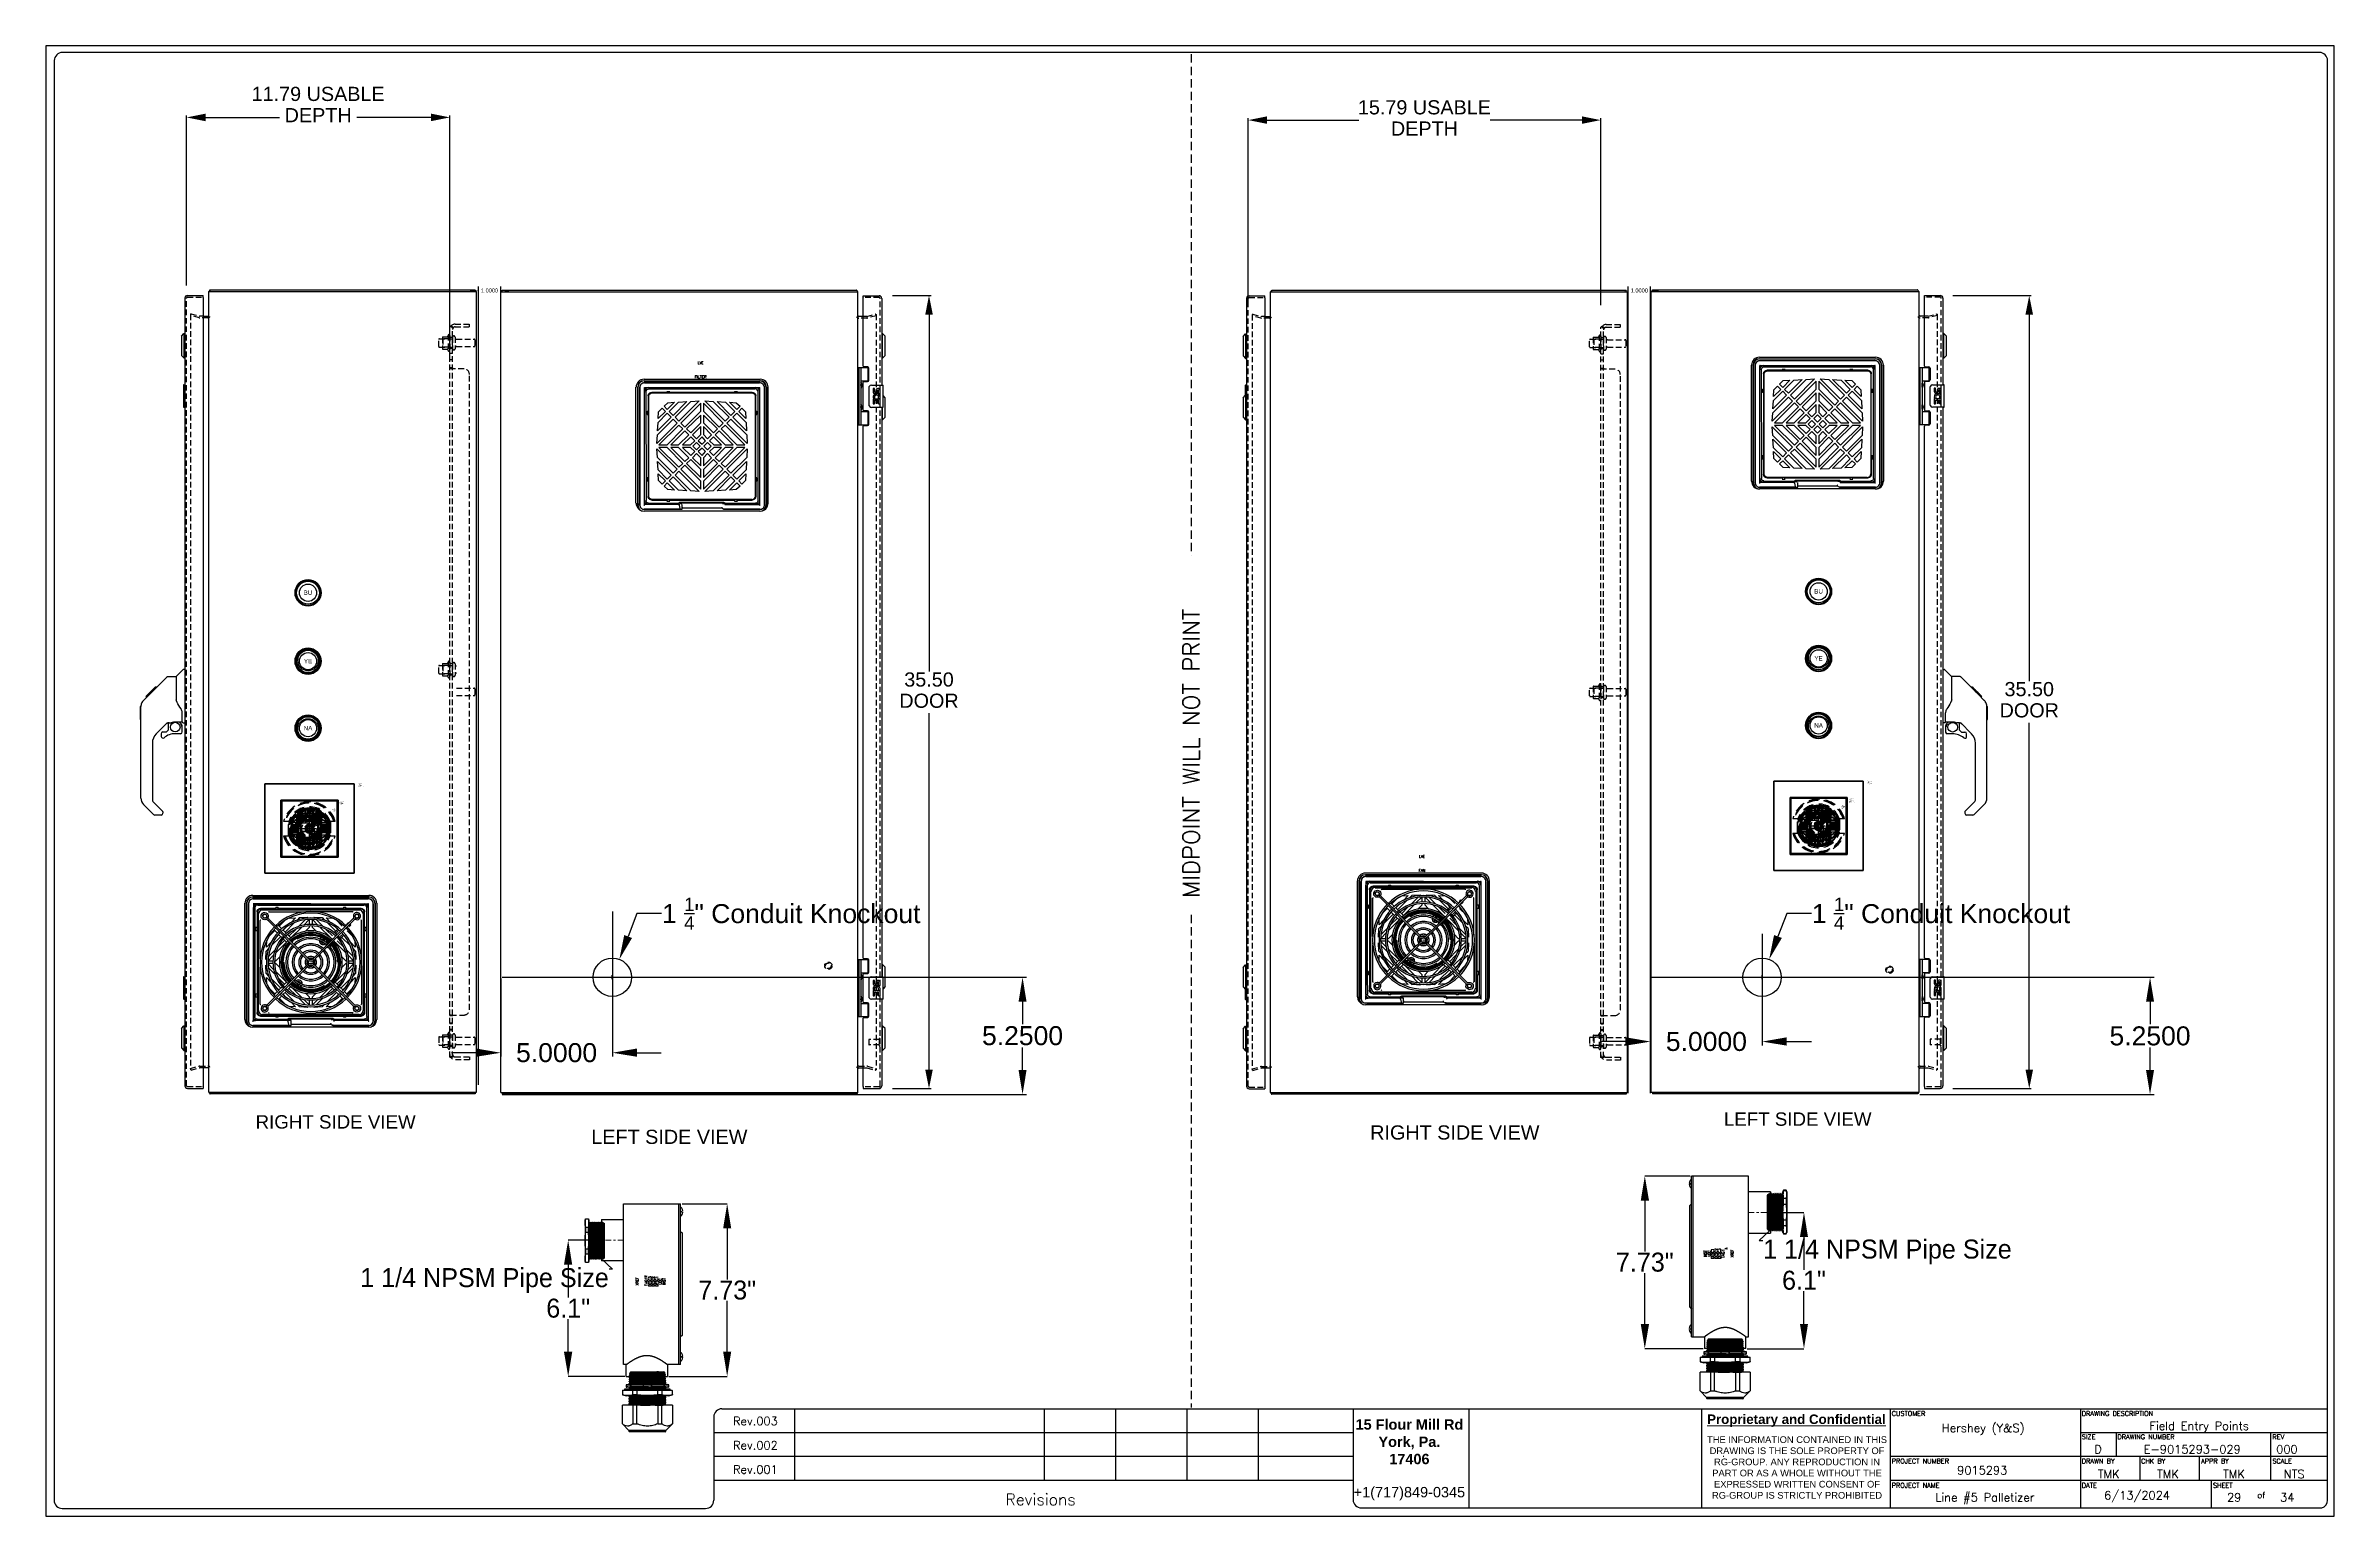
# Model space of a CAD drawing. Header units: inches. Extents: x 0 to 102, y 0 to 66.
import ezdxf
from ezdxf.enums import TextEntityAlignment as Align

# ---------------------------------------------------------------- set-up
doc = ezdxf.new("R2010")
doc.units = ezdxf.units.IN
doc.header["$MEASUREMENT"] = 0
for name, pattern in [('CENTER', [2, 1.25, -0.25, 0.25, -0.25]), ('DASHED', [0.75, 0.5, -0.25]), ('HIDDEN', [0.375, 0.25, -0.125]), ('HIDDEN2', [0.1875, 0.125, -0.0625]), ('SLD-Chain', [0.4, 0.25, -0.05, 0.05, -0.05]), ('SLD-Solid', [0])]:
    doc.linetypes.add(name, pattern=pattern)
for name, color, linetype, lineweight in [('2d ConnectionPoints', 7, 'Continuous', 50), ('AM_0', 7, 'Continuous', 50), ('AM_4', 3, 'Continuous', 25), ('AM_5', 3, 'Continuous', 25), ('AM_6', 2, 'Continuous', 35), ('AM_7', 7, 'CENTER', 25), ('AM_9', 6, 'DASHED', 25)]:
    doc.layers.add(name, color=color, linetype=linetype, lineweight=lineweight)
for name, color, linetype in [('DEFAULT_2', 8, 'HIDDEN'), ('DIMENSIONS', 7, 'Continuous'), ('DOOR_ASSEMBLY', 7, 'Continuous'), ('PCAT', 9, 'Continuous'), ('PLOC', 8, 'Continuous'), ('PMISC', 7, 'Continuous'), ('PSYMS', 7, 'Continuous'), ('SUBPANEL', 7, 'Continuous'), ('TB_LABELS', 1, 'Continuous')]:
    doc.layers.add(name, color=color, linetype=linetype)
doc.layers.add('MidPoint', color=210, linetype='HIDDEN2', plot=False)
doc.styles.add('Annotative', font='arial.ttf')
doc.styles.add('Fields', font='simplex.shx', dxfattribs={"height": 0.185})
doc.styles.add('SLDTEXTSTYLE0', font='arial.ttf', dxfattribs={"width": 0.948})
doc.styles.get("Standard").update_dxf_attribs({"font": 'arial.ttf'})
doc.styles.add('Title_Block', font='simplex.shx', dxfattribs={"height": 0.185})
doc.styles.add('WD', font='romans.shx', dxfattribs={"height": 0.185})
doc.dimstyles.new('DIMSTYLE_1', dxfattribs={"dimtxt": 0.634328, "dimasz": 0.845771, "dimexe": 0.09, "dimexo": 0.07, "dimgap": 0.0375, "dimtad": 0, "dimtih": 1, "dimtoh": 1, "dimzin": 4, "dimdsep": 46, "dimtxsty": 'Standard', "dimblk": '_FILLED', "dimblk1": '_FILLED', "dimblk2": '_FILLED', "dimcen": 0.09, "dimadec": 3, "dimazin": 1, "dimtfac": 1, "dimtdec": 3, "dimtofl": 0, "dimtmove": 0, "dimatfit": 3, "dimldrblk": '_FILLED', "dimfxl": 1, "dimtolj": 1, "dimtzin": 4, "dimarcsym": 0})
doc.dimstyles.new('SLDDIMSTYLE0', dxfattribs={"dimtxt": 0.194141, "dimasz": 0.194141, "dimexe": 0, "dimexo": 0.0625, "dimgap": 0.048535, "dimtad": 0, "dimtih": 1, "dimtoh": 1, "dimdec": 4, "dimrnd": 1e-09, "dimzin": 12, "dimdsep": 46, "dimtxsty": 'SLDTEXTSTYLE0', "dimsah": 1, "dimcen": 0.09, "dimadec": 0, "dimazin": 3, "dimtfac": 1, "dimtdec": 4, "dimtofl": 0, "dimtmove": 0, "dimatfit": 3, "dimfxl": 1, "dimfrac": 2, "dimtolj": 1, "dimtzin": 12, "dimarcsym": 0})
doc.dimstyles.new('SLDDIMSTYLE2', dxfattribs={"dimtxt": 0.18, "dimasz": 0.1, "dimexe": 0, "dimexo": 0.0625, "dimgap": 0, "dimtad": 0, "dimtih": 1, "dimtoh": 1, "dimdec": 0, "dimrnd": 1e-09, "dimzin": 0, "dimdsep": 46, "dimtxsty": 'Standard', "dimsah": 1, "dimcen": 0.09, "dimadec": 0, "dimazin": 0, "dimtfac": 0.1, "dimtdec": 0, "dimtofl": 0, "dimtmove": 0, "dimatfit": 3, "dimfxl": 1, "dimfrac": 2, "dimtolj": 1, "dimtzin": 0, "dimarcsym": 0})
doc.dimstyles.get("Standard").update_dxf_attribs({"dimtxt": 0.18, "dimasz": 0.18, "dimexe": 0.18, "dimexo": 0.0625, "dimgap": 0.09, "dimtad": 0, "dimtih": 1, "dimtoh": 1, "dimdec": 4, "dimzin": 0, "dimdsep": 46, "dimtxsty": 'Standard', "dimcen": 0.09, "dimadec": 0, "dimazin": 0, "dimtfac": 1, "dimtdec": 4, "dimtofl": 0, "dimtmove": 0, "dimatfit": 3, "dimfxl": 1, "dimtolj": 1, "dimtzin": 0, "dimarcsym": 0})

# ---------------------------------------------------------------- blocks, each defined once
blk = doc.blocks.new('RG_Master_Ver_4_2_2')
at = {"color": 3}
for p, q in [((0.125, 21.734), (0.125, 0.194)), ((34.028, 21.856), (0.25, 21.856)), ((34.15, 0.194), (34.15, 21.734)), ((9.998, 1.441), (9.998, 0.194)), ((10.12, 1.563), (34.15, 1.563)), ((11.207, 1.563), (11.207, 0.496)), ((14.942, 1.563), (14.942, 0.496)), ((16.009, 1.563), (16.009, 0.496)), ((17.076, 1.563), (17.076, 0.496)), ((18.143, 1.563), (18.143, 0.496)), ((19.566, 1.563), (19.566, 0.203)), ((21.3, 1.563), (21.3, 0.072)), ((24.781, 1.562), (24.781, 0.072)), ((27.605, 1.563), (27.605, 0.072)), ((30.451, 1.563), (30.451, 0.072)), ((9.998, 1.207), (19.566, 1.207)), ((30.451, 1.207), (34.15, 1.207)), ((30.984, 1.207), (30.984, 0.852)), ((33.297, 1.207), (33.297, 0.852)), ((9.998, 0.852), (19.566, 0.852)), ((25.107, 0.852), (25.117, 0.852)), ((27.605, 0.852), (34.15, 0.852)), ((27.959, 0.852), (27.961, 0.852)), ((31.34, 0.852), (31.34, 0.496)), ((32.229, 0.852), (32.229, 0.496)), ((33.297, 0.852), (33.297, 0.496)), ((9.998, 0.496), (19.566, 0.496)), ((27.605, 0.496), (34.15, 0.496)), ((32.407, 0.496), (32.407, 0.085)), ((0.247, 0.072), (9.875, 0.072)), ((19.689, 0.081), (34.062, 0.081))]:
    blk.add_line(p, q, dxfattribs=at)
blk.add_lwpolyline([(0, -0.044), (34.25, -0.044), (34.25, 21.956), (0, 21.956)], close=True, dxfattribs=at)
for centre, radius, start, end in [((0.25, 21.734), 0.122, 90, 180), ((34.028, 21.734), 0.122, 0, 90), ((10.12, 1.441), 0.122, 90, 180), ((0.247, 0.194), 0.122, 180, 270), ((9.875, 0.194), 0.122, 270, 360), ((19.689, 0.203), 0.122, 180, 270), ((34.035, 0.192), 0.115, 283.6956, 0.7965)]:
    blk.add_arc(centre, radius, start, end, dxfattribs=at)
at = {"layer": 'MidPoint'}
for p, q in [((17.141, 21.831), (17.141, 14.331)), ((17.141, 8.956), (17.141, 1.581))]:
    blk.add_line(p, q, dxfattribs=at)
at = {"style": 'Title_Block'}
for s, width, heights, insert, char_height, attachment_point in [('\\pxqc;Rev.003', 1.24498, [0], (9.998, 1.442), 0.125, 1), ('\\pxqc;Rev.002', 1.24498, [0], (9.998, 1.08), 0.125, 1), ('\\pxqc;Rev.001', 1.24498, [0], (9.998, 0.717), 0.125, 1), ('\\pxqc;Revisions', 9.42628, [0.392], (14.889, 0.206), 0.17145, 5)]:
    blk.add_mtext_dynamic_manual_height_columns(s, width=width, gutter_width=0.857, heights=heights, dxfattribs=dict(at, insert=insert, char_height=char_height, attachment_point=attachment_point))
at = {"color": 3, "insert": (20.409, 1.406), "char_height": 0.14228, "attachment_point": 2}
blk.add_mtext_dynamic_manual_height_columns('{\\fArial|b1|i0|c0|p34;\\H1.08937x;15 Flour Mill Rd\\PYork, Pa. \\P17406}\\P\\P{\\H1.08937x;+1(717)849-0345}', width=1.73509, gutter_width=0.69, heights=[0], dxfattribs=at)
at = {"color": 3, "linetype": 'Continuous', "lineweight": 20, "insert": (26.201, 1.478), "char_height": 0.14228, "width": 2.80179, "attachment_point": 2, "style": 'Annotative'}
blk.add_mtext('{\\fArial|b1|i0|c0|p34;\\LProprietary and Confidential}', dxfattribs=at)
at = {"color": 3, "insert": (26.21, 1.152), "char_height": 0.1, "width": 2.78538, "attachment_point": 2, "style": 'Annotative'}
blk.add_mtext('THE INFORMATION CONTAINED IN THIS DRAWING IS THE SOLE PROPERTY OF RG-GROUP. ANY REPRODUCTION IN PART OR AS A WHOLE WITHOUT THE EXPRESSED WRITTEN CONSENT OF RG-GROUP IS STRICTLY PROHIBITED', dxfattribs=at)
at = {"insert": (30.807, 0.331), "char_height": 0.125, "attachment_point": 1, "style": 'Fields'}
blk.add_mtext('6/13/2024', dxfattribs=at)
at = {"style": 'Fields'}
for tag, p in [('DESCRIPTION_3', (13.116, 1.307)), ('DRN_3', (15.472, 1.307)), ('CHK_3', (16.529, 1.307)), ('APP_3', (17.552, 1.307)), ('DATE_3', (18.829, 1.307)), ('DRAWING_DESC', (32.229, 1.246)), ('DESCRIPTION_2', (13.116, 0.951)), ('DRN_2', (15.472, 0.951)), ('CHK_2', (16.529, 0.951)), ('APP_2', (17.552, 0.951)), ('DATE_2', (18.829, 0.951)), ('CUSTOMER', (28.997, 1.214)), ('DRAWING_#', (32.125, 0.894)), ('DESCRIPTION_1', (13.116, 0.596)), ('DRN_1', (15.472, 0.596)), ('CHK_1', (16.529, 0.596)), ('APP_1', (17.552, 0.596)), ('DATE_1', (18.829, 0.596)), ('PROJECT_#', (28.981, 0.581)), ('SIZE', (30.715, 0.894)), ('REV', (33.543, 0.894)), ('DRN_BY', (30.875, 0.524)), ('CHK_BY', (31.762, 0.524)), ('APP_BY', (32.75, 0.524)), ('SCALE', (33.652, 0.524)), ('PROJECT_NAME', (29.021, 0.176)), ('SHEETNUM', (32.753, 0.176)), ('TTL_SHTS', (33.547, 0.176))]:
    blk.add_attdef(tag, text='', height=0.125, dxfattribs=at).set_placement(p, align=Align.CENTER)
at = {"style": 'Fields', "flags": 9}
blk.add_attdef('WD_TB', (9.953, 0.194), '', height=0.0638, dxfattribs=at)
at = {"layer": 'MidPoint', "insert": (17.016, 9.206), "char_height": 0.25, "attachment_point": 1, "rotation": 90, "style": 'Fields'}
blk.add_mtext_dynamic_manual_height_columns('MIDPOINT WILL NOT PRINT', width=5.375, gutter_width=0.575, heights=[0], dxfattribs=at)
at = {"layer": 'TB_LABELS', "style": 'WD'}
for s, height, p in [('CUSTOMER', 0.0711, (27.627, 1.528)), ('DRAWING DESCRIPTION', 0.07114, (30.472, 1.528)), ('SIZE', 0.0711, (30.472, 1.179)), ('DRAWING NUMBER', 0.07114, (31.006, 1.179)), ('REV', 0.0711, (33.325, 1.179)), ('PROJECT NUMBER', 0.07114, (27.627, 0.816)), ('DRAWN BY', 0.0711, (30.472, 0.816)), ('CHK BY', 0.0711, (31.359, 0.816)), ('APPR BY', 0.0711, (32.258, 0.816)), ('SCALE', 0.0711, (33.325, 0.816)), ('PROJECT NAME', 0.07114, (27.627, 0.453)), ('DATE', 0.0711, (30.472, 0.453)), ('SHEET', 0.0711, (32.436, 0.453)), ('of', 0.0925, (33.098, 0.318))]:
    blk.add_text(s, height=height, dxfattribs=at).set_placement(p, align=Align.TOP_LEFT)
blk = doc.blocks.new('_FILLED')
at = {"color": 0, "linetype": 'ByBlock'}
blk.add_solid([(0, 0), (-1, 0.2), (-1, -0.2)], dxfattribs=at)
blk = doc.blocks.new('*D5')
at = {"layer": 'Defpoints', "color": 0, "linetype": 'Continuous', "transparency": 16777216}
for p in [(37.85, 54.52), (37.85, 19.02), (39.56, 19.02)]:
    blk.add_point(p, dxfattribs=at)
at = {"layer": 'DIMENSIONS', "color": 0, "linetype": 'Continuous', "lineweight": -2, "transparency": 16777216}
for p, q in [((37.92, 54.52), (39.65, 54.52)), ((39.56, 53.67), (39.56, 37.69)), ((39.56, 19.86), (39.56, 35.82)), ((37.92, 19.02), (39.65, 19.02))]:
    blk.add_line(p, q, dxfattribs=at)
at = {"layer": 'DIMENSIONS', "color": 0, "linetype": 'Continuous', "lineweight": -2, "transparency": 16777216, "xscale": 0.8457711443000001, "yscale": 0.8457711443000001, "zscale": 0.8457711443000001}
for p, rotation in [((39.56, 54.52), 90), ((39.56, 19.02), 270)]:
    blk.add_blockref('_FILLED', p, dxfattribs=dict(at, rotation=rotation))
at = {"layer": 'DIMENSIONS', "color": 0, "linetype": 'Continuous', "transparency": 16777216, "insert": (39.56, 37.65), "char_height": 0.634, "width": 2.6552, "attachment_point": 2, "line_spacing_factor": 0.9}
blk.add_mtext('\\A1;35.50\\PDOOR', dxfattribs=at)
blk = doc.blocks.new('SEN_N12_FG44')
at = {"color": 7, "linetype": 'Continuous'}
for p, q in [((-0.02, 0.34), (-0.02, 5.54)), ((0.06, 0.13), (0.06, 5.54)), ((0.34, 5.89), (5.54, 5.89)), ((0.34, 5.82), (5.54, 5.82)), ((0.42, 5.32), (0.43, 5.35)), ((0.42, 5.32), (0.43, 0.64)), ((0.43, 5.35), (0.44, 5.38)), ((0.56, 5.46), (5.31, 5.46)), ((5.45, 0.46), (5.45, 5.32)), ((5.82, 5.54), (5.82, 0.13)), ((5.89, 5.54), (5.89, 0.34)), ((0.43, 0.64), (0.43, 0.46)), ((0.47, 0.37), (0.46, 0.38)), ((0.54, 0.35), (1.9, 0.34)), ((1.95, 0.37), (1.9, 0.34)), ((1.9, 0.28), (1.9, 0.28)), ((1.9, 0.28), (1.9, 0.27)), ((1.91, 0.25), (1.94, 0.11)), ((3.92, 0.37), (1.95, 0.37)), ((1.95, 0.08), (1.95, 0.07)), ((1.95, 0.07), (1.95, 0.07)), ((2.05, 0.07), (2.05, 0.28)), ((3.82, 0.11), (3.82, 0.13)), ((3.97, 0.34), (3.92, 0.37)), ((3.97, 0.34), (5.33, 0.35)), ((5.41, 0.38), (5.39, 0.36)), ((5.45, 0.46), (5.44, 0.43))]:
    blk.add_line(p, q, dxfattribs=at)
at = {"color": 6, "linetype": 'Continuous'}
for p, q in [((0.07, 0.26), (0.07, 5.54)), ((0.14, 0.26), (0.14, 5.52)), ((0.34, 5.81), (5.53, 5.81)), ((0.36, 5.73), (5.51, 5.73)), ((0.36, 5.52), (0.58, 5.52)), ((0.36, 5.52), (0.36, 5.52)), ((0.36, 5.52), (0.36, 5.52)), ((0.36, 5.52), (0.36, 5.52)), ((0.36, 5.52), (0.36, 5.52)), ((0.36, 0.42), (0.36, 5.52)), ((0.36, 5.52), (0.36, 5.52)), ((0.36, 0.46), (0.36, 5.34)), ((0.38, 5.51), (0.38, 5.51)), ((0.38, 5.51), (0.38, 5.51)), ((0.38, 5.51), (0.38, 5.51)), ((0.39, 5.5), (0.38, 5.5)), ((0.39, 5.5), (0.39, 5.49)), ((0.53, 5.15), (0.53, 4.47)), ((0.54, 5.51), (5.34, 5.51)), ((0.58, 5.52), (5.51, 5.52)), ((1.35, 5.3), (0.69, 5.3)), ((0.71, 5.28), (5.17, 5.28)), ((1.35, 5.3), (1.36, 5.29)), ((1.36, 5.35), (1.49, 5.35)), ((1.37, 5.35), (1.36, 5.29)), ((1.36, 5.29), (1.48, 5.29)), ((1.48, 5.29), (1.48, 5.35)), ((1.48, 5.29), (1.49, 5.3)), ((4.38, 5.3), (1.49, 5.3)), ((4.38, 5.3), (4.39, 5.29)), ((4.39, 5.35), (4.52, 5.35)), ((4.4, 5.35), (4.39, 5.29)), ((4.39, 5.29), (4.51, 5.29)), ((4.51, 5.29), (4.51, 5.35)), ((4.51, 5.29), (4.52, 5.3)), ((5.19, 5.3), (4.52, 5.3)), ((5.35, 4.47), (5.35, 5.15)), ((5.48, 5.46), (5.48, 5.46)), ((5.49, 5.5), (5.49, 5.5)), ((5.5, 5.51), (5.5, 5.51)), ((5.5, 5.51), (5.5, 5.51)), ((5.51, 5.52), (5.51, 5.52)), ((5.51, 5.52), (5.51, 0.28)), ((5.51, 5.52), (5.51, 5.52)), ((5.51, 5.52), (5.51, 5.52)), ((5.51, 5.52), (5.51, 5.52)), ((5.51, 5.34), (5.51, 0.46)), ((5.73, 5.52), (5.73, 0.26)), ((5.73, 5.06), (5.73, 5.31)), ((5.81, 5.54), (5.81, 0.26)), ((0.48, 4.31), (0.48, 4.46)), ((0.54, 4.45), (0.48, 4.45)), ((0.48, 4.32), (0.54, 4.31)), ((0.54, 4.45), (0.53, 4.47)), ((0.53, 4.3), (0.54, 4.31)), ((0.53, 4.3), (0.53, 1.49)), ((0.54, 4.31), (0.54, 4.45)), ((0.55, 0.66), (0.55, 5.12)), ((1.64, 4.1), (0.94, 3.4)), ((0.95, 3.58), (1.56, 4.19)), ((0.97, 4.13), (1.3, 4.45)), ((0.97, 4.13), (0.99, 4.43)), ((1.38, 4.37), (0.97, 3.95)), ((0.99, 4.43), (1.16, 4.59)), ((1.3, 4.45), (1.16, 4.59)), ((1.24, 4.68), (1.4, 4.84)), ((1.24, 4.68), (1.38, 4.53)), ((1.38, 4.53), (1.7, 4.86)), ((1.56, 4.19), (1.38, 4.37)), ((1.4, 4.84), (1.7, 4.86)), ((1.88, 4.87), (1.46, 4.45)), ((1.46, 4.45), (1.64, 4.27)), ((1.64, 4.27), (2.26, 4.89)), ((1.82, 3.93), (1.64, 4.1)), ((2.43, 4.9), (1.73, 4.19)), ((1.73, 4.19), (1.9, 4.01)), ((1.88, 4.87), (2.26, 4.89)), ((1.9, 4.01), (2.81, 4.92)), ((2.88, 4.82), (1.99, 3.93)), ((2.17, 3.75), (2.88, 4.46)), ((2.88, 4.29), (2.25, 3.67)), ((2.43, 4.9), (2.81, 4.92)), ((2.88, 4.46), (2.88, 4.82)), ((2.88, 3.94), (2.88, 4.29)), ((3.89, 3.93), (3, 4.82)), ((3, 4.82), (3, 4.46)), ((3, 4.46), (3.71, 3.75)), ((3.63, 3.67), (3, 4.29)), ((3, 4.29), (3, 3.94)), ((3.07, 4.92), (3.44, 4.9)), ((3.97, 4.01), (3.07, 4.92)), ((3.44, 4.9), (4.15, 4.19)), ((3.62, 4.89), (4.23, 4.27)), ((3.62, 4.89), (3.99, 4.87)), ((3.97, 4.01), (4.15, 4.19)), ((4.41, 4.45), (3.99, 4.87)), ((4.23, 4.1), (4.05, 3.93)), ((4.17, 4.86), (4.49, 4.53)), ((4.17, 4.86), (4.47, 4.84)), ((4.23, 4.27), (4.41, 4.45)), ((4.94, 3.4), (4.23, 4.1)), ((4.49, 4.37), (4.32, 4.19)), ((4.32, 4.19), (4.93, 3.58)), ((4.47, 4.84), (4.64, 4.68)), ((4.49, 4.53), (4.64, 4.68)), ((4.91, 3.95), (4.49, 4.37)), ((4.72, 4.59), (4.58, 4.45)), ((4.58, 4.45), (4.9, 4.13)), ((4.72, 4.59), (4.88, 4.43)), ((4.88, 4.43), (4.9, 4.13)), ((5.32, 5.12), (5.32, 0.66)), ((5.35, 4.47), (5.33, 4.45)), ((5.33, 4.45), (5.33, 4.31)), ((5.4, 4.45), (5.33, 4.45)), ((5.33, 4.31), (5.4, 4.32)), ((5.33, 4.31), (5.35, 4.3)), ((5.35, 1.49), (5.35, 4.3)), ((5.4, 4.31), (5.4, 4.46)), ((5.73, 4.79), (5.73, 5.06)), ((5.73, 0.48), (5.73, 4.79)), ((0.92, 3.02), (1.82, 3.93)), ((0.92, 3.02), (0.94, 3.4)), ((0.95, 3.58), (0.97, 3.95)), ((1.9, 3.84), (1.01, 2.95)), ((1.37, 2.95), (2.08, 3.67)), ((2.17, 3.58), (1.54, 2.95)), ((1.89, 2.95), (2.34, 3.4)), ((2.08, 3.67), (1.9, 3.84)), ((1.99, 3.93), (2.17, 3.75)), ((2.43, 3.32), (2.06, 2.95)), ((2.34, 3.4), (2.17, 3.58)), ((2.25, 3.67), (2.43, 3.49)), ((2.42, 2.95), (2.61, 3.14)), ((2.43, 3.49), (2.88, 3.94)), ((2.61, 3.14), (2.43, 3.32)), ((2.88, 3.77), (2.51, 3.4)), ((2.51, 3.4), (2.69, 3.23)), ((2.69, 3.23), (2.88, 3.41)), ((2.94, 3.31), (2.77, 3.14)), ((2.77, 3.14), (2.94, 2.98)), ((2.88, 3.41), (2.88, 3.77)), ((3.1, 3.14), (2.94, 3.31)), ((2.94, 2.98), (3.1, 3.14)), ((3, 3.94), (3.45, 3.49)), ((3.36, 3.4), (3, 3.77)), ((3, 3.77), (3, 3.41)), ((3, 3.41), (3.19, 3.23)), ((3.19, 3.23), (3.36, 3.4)), ((3.45, 3.32), (3.27, 3.14)), ((3.27, 3.14), (3.46, 2.95)), ((3.45, 3.49), (3.63, 3.67)), ((3.81, 2.95), (3.45, 3.32)), ((3.71, 3.58), (3.53, 3.4)), ((3.53, 3.4), (3.98, 2.95)), ((3.71, 3.75), (3.89, 3.93)), ((4.34, 2.95), (3.71, 3.58)), ((3.97, 3.84), (3.79, 3.67)), ((3.79, 3.67), (4.5, 2.95)), ((4.86, 2.95), (3.97, 3.84)), ((4.05, 3.93), (4.96, 3.02)), ((4.91, 3.95), (4.93, 3.58)), ((4.94, 3.4), (4.96, 3.02)), ((1.82, 1.86), (0.92, 2.77)), ((0.94, 2.39), (0.92, 2.77)), ((0.94, 2.39), (1.64, 1.68)), ((1.56, 1.6), (0.95, 2.21)), ((0.97, 1.84), (0.95, 2.21)), ((1.01, 2.95), (1.37, 2.95)), ((1.37, 2.84), (1.01, 2.84)), ((1.01, 2.84), (1.9, 1.95)), ((2.08, 2.12), (1.37, 2.84)), ((1.54, 2.95), (1.89, 2.95)), ((1.89, 2.84), (1.54, 2.84)), ((1.54, 2.84), (2.17, 2.21)), ((2.34, 2.38), (1.89, 2.84)), ((1.9, 1.95), (2.08, 2.12)), ((2.06, 2.95), (2.42, 2.95)), ((2.42, 2.84), (2.06, 2.84)), ((2.06, 2.84), (2.43, 2.47)), ((2.17, 2.21), (2.34, 2.38)), ((2.43, 2.3), (2.25, 2.12)), ((2.25, 2.12), (2.88, 1.49)), ((2.61, 2.65), (2.42, 2.84)), ((2.43, 2.47), (2.61, 2.65)), ((2.88, 1.85), (2.43, 2.3)), ((2.69, 2.56), (2.51, 2.38)), ((2.51, 2.38), (2.88, 2.02)), ((2.69, 3.06), (2.53, 2.89)), ((2.53, 2.89), (2.69, 2.73)), ((2.85, 2.89), (2.69, 3.06)), ((2.69, 2.73), (2.85, 2.89)), ((2.88, 2.37), (2.69, 2.56)), ((2.94, 2.81), (2.77, 2.65)), ((2.77, 2.65), (2.94, 2.48)), ((2.88, 2.02), (2.88, 2.37)), ((3.1, 2.65), (2.94, 2.81)), ((2.94, 2.48), (3.1, 2.65)), ((3.19, 2.56), (3, 2.37)), ((3, 2.02), (3.36, 2.38)), ((3, 2.37), (3, 2.02)), ((3.45, 2.3), (3, 1.85)), ((3, 1.49), (3.63, 2.12)), ((3.19, 3.06), (3.02, 2.89)), ((3.02, 2.89), (3.19, 2.73)), ((3.35, 2.89), (3.19, 3.06)), ((3.19, 2.73), (3.35, 2.89)), ((3.36, 2.38), (3.19, 2.56)), ((3.46, 2.84), (3.27, 2.65)), ((3.27, 2.65), (3.45, 2.47)), ((3.45, 2.47), (3.81, 2.84)), ((3.63, 2.12), (3.45, 2.3)), ((3.46, 2.95), (3.81, 2.95)), ((3.81, 2.84), (3.46, 2.84)), ((3.98, 2.84), (3.53, 2.38)), ((3.53, 2.38), (3.71, 2.21)), ((3.71, 2.21), (4.34, 2.84)), ((4.5, 2.84), (3.79, 2.12)), ((3.79, 2.12), (3.97, 1.95)), ((3.97, 1.95), (4.86, 2.84)), ((3.98, 2.95), (4.34, 2.95)), ((4.34, 2.84), (3.98, 2.84)), ((4.96, 2.77), (4.05, 1.86)), ((4.23, 1.68), (4.94, 2.39)), ((4.93, 2.21), (4.32, 1.6)), ((4.5, 2.95), (4.86, 2.95)), ((4.86, 2.84), (4.5, 2.84)), ((4.93, 2.21), (4.91, 1.84)), ((4.96, 2.77), (4.94, 2.39)), ((0.54, 1.48), (0.48, 1.47)), ((0.48, 1.33), (0.48, 1.48)), ((0.48, 1.34), (0.54, 1.34)), ((0.54, 1.48), (0.53, 1.49)), ((0.53, 1.32), (0.54, 1.34)), ((0.53, 1.32), (0.53, 0.64)), ((0.54, 1.34), (0.54, 1.48)), ((0.97, 1.84), (1.38, 1.42)), ((0.99, 1.36), (0.97, 1.66)), ((1.3, 1.34), (0.97, 1.66)), ((1.16, 1.2), (0.99, 1.36)), ((1.16, 1.2), (1.3, 1.34)), ((1.38, 1.25), (1.24, 1.11)), ((1.4, 0.95), (1.24, 1.11)), ((1.38, 1.42), (1.56, 1.6)), ((1.7, 0.93), (1.38, 1.25)), ((1.64, 1.52), (1.46, 1.34)), ((1.46, 1.34), (1.88, 0.92)), ((1.64, 1.68), (1.82, 1.86)), ((2.26, 0.9), (1.64, 1.52)), ((1.9, 1.78), (1.73, 1.6)), ((1.73, 1.6), (2.43, 0.89)), ((2.81, 0.87), (1.9, 1.78)), ((2.17, 2.04), (1.99, 1.86)), ((1.99, 1.86), (2.88, 0.97)), ((2.88, 1.33), (2.17, 2.04)), ((2.88, 1.49), (2.88, 1.85)), ((2.88, 0.97), (2.88, 1.33)), ((3.71, 2.04), (3, 1.33)), ((3, 0.97), (3.89, 1.86)), ((3, 1.85), (3, 1.49)), ((3, 1.33), (3, 0.97)), ((3.97, 1.78), (3.07, 0.87)), ((3.44, 0.89), (4.15, 1.6)), ((4.23, 1.52), (3.62, 0.9)), ((3.89, 1.86), (3.71, 2.04)), ((4.15, 1.6), (3.97, 1.78)), ((3.99, 0.92), (4.41, 1.34)), ((4.05, 1.86), (4.23, 1.68)), ((4.49, 1.25), (4.17, 0.93)), ((4.41, 1.34), (4.23, 1.52)), ((4.32, 1.6), (4.49, 1.42)), ((4.64, 1.11), (4.47, 0.95)), ((4.49, 1.42), (4.91, 1.84)), ((4.64, 1.11), (4.49, 1.25)), ((4.9, 1.66), (4.58, 1.34)), ((4.58, 1.34), (4.72, 1.2)), ((4.88, 1.36), (4.72, 1.2)), ((4.9, 1.66), (4.88, 1.36)), ((5.35, 1.49), (5.33, 1.48)), ((5.33, 1.48), (5.33, 1.34)), ((5.4, 1.47), (5.33, 1.48)), ((5.33, 1.34), (5.35, 1.32)), ((5.33, 1.34), (5.4, 1.34)), ((5.35, 1.32), (5.35, 0.64)), ((5.4, 1.33), (5.4, 1.48)), ((0.33, 0.26), (0.34, 0.26)), ((0.34, 0.28), (0.34, 0.27)), ((0.34, 0.28), (0.34, 0.28)), ((0.34, 0.26), (0.35, 0.26)), ((0.34, 0.25), (0.34, 0.24)), ((0.34, 0.25), (0.34, 0.25)), ((1.95, 0.07), (0.34, 0.07)), ((0.35, 0.26), (0.36, 0.27)), ((0.36, 0.36), (0.36, 0.42)), ((0.36, 0.32), (0.36, 0.36)), ((0.38, 0.39), (0.37, 0.42)), ((0.39, 0.37), (0.38, 0.39)), ((0.4, 0.35), (0.39, 0.37)), ((0.44, 0.28), (0.39, 0.28)), ((0.42, 0.34), (0.4, 0.35)), ((0.43, 0.32), (0.42, 0.34)), ((1.94, 0.28), (0.44, 0.28)), ((1.89, 0.29), (0.54, 0.29)), ((0.69, 0.48), (1.35, 0.48)), ((5.17, 0.51), (0.71, 0.51)), ((1.36, 0.5), (1.35, 0.48)), ((1.36, 0.5), (1.37, 0.43)), ((1.48, 0.5), (1.36, 0.5)), ((1.36, 0.43), (1.49, 0.43)), ((1.7, 0.93), (1.4, 0.95)), ((1.48, 0.43), (1.48, 0.5)), ((1.49, 0.48), (1.48, 0.5)), ((1.49, 0.48), (4.38, 0.48)), ((2.26, 0.9), (1.88, 0.92)), ((2, 0.34), (1.9, 0.28)), ((3.88, 0.34), (2, 0.34)), ((2.06, 0.13), (3.82, 0.13)), ((2.81, 0.87), (2.43, 0.89)), ((3.44, 0.89), (3.07, 0.87)), ((3.99, 0.92), (3.62, 0.9)), ((3.82, 0.13), (3.92, 0.07)), ((3.98, 0.28), (3.88, 0.34)), ((5.53, 0.07), (3.92, 0.07)), ((5.34, 0.29), (3.98, 0.29)), ((3.98, 0.28), (5.51, 0.28)), ((4.47, 0.95), (4.17, 0.93)), ((4.39, 0.5), (4.38, 0.48)), ((4.39, 0.5), (4.4, 0.43)), ((4.51, 0.5), (4.39, 0.5)), ((4.39, 0.43), (4.52, 0.43)), ((4.51, 0.43), (4.51, 0.5)), ((4.52, 0.48), (4.51, 0.5)), ((4.52, 0.48), (5.19, 0.48)), ((5.46, 0.34), (5.44, 0.32)), ((5.47, 0.35), (5.46, 0.34)), ((5.49, 0.37), (5.47, 0.35)), ((5.5, 0.39), (5.49, 0.37)), ((5.51, 0.26), (5.52, 0.26)), ((5.52, 0.26), (5.54, 0.26)), ((5.52, 0.26), (5.52, 0.26)), ((5.73, 0.42), (5.73, 0.48)), ((5.53, -0.01), (0.34, -0.01))]:
    blk.add_line(p, q, dxfattribs=at)
for points in [[(0.36, 5.73), (0.34, 5.73), (0.32, 5.73), (0.3, 5.72), (0.28, 5.72), (0.26, 5.71), (0.24, 5.7), (0.22, 5.68), (0.21, 5.67), (0.19, 5.65), (0.18, 5.64), (0.17, 5.62), (0.16, 5.6), (0.15, 5.58), (0.15, 5.56), (0.15, 5.54), (0.14, 5.52)], [(5.34, 5.73), (0.39, 5.73), (0.32, 5.73), (0.25, 5.7), (0.2, 5.66), (0.16, 5.6), (0.15, 5.53), (0.15, 5.45), (0.15, 5.38), (0.15, 5.3), (0.15, 1.09)], [(0.36, 5.52), (0.36, 5.52), (0.36, 5.52), (0.36, 5.52), (0.36, 5.52), (0.36, 5.52), (0.36, 5.52)], [(0.36, 5.52), (0.36, 5.52), (0.36, 5.52), (0.36, 5.52), (0.36, 5.52), (0.36, 5.52)], [(0.36, 5.52), (0.36, 5.52), (0.36, 5.52)], [(0.36, 5.52), (0.36, 5.52), (0.36, 5.52), (0.36, 5.52), (0.36, 5.52)], [(0.37, 5.44), (0.37, 5.43), (0.36, 5.43), (0.36, 5.43)], [(0.39, 5.46), (0.39, 5.45), (0.39, 5.45), (0.39, 5.45), (0.39, 5.45), (0.38, 5.44), (0.38, 5.44), (0.38, 5.44), (0.37, 5.44)], [(0.38, 5.51), (0.38, 5.51), (0.38, 5.5)], [(0.38, 5.5), (0.38, 5.51), (0.38, 5.51)], [(0.38, 5.51), (0.38, 5.5), (0.38, 5.5)], [(0.39, 5.5), (0.39, 5.5), (0.38, 5.5), (0.38, 5.51), (0.38, 5.51)], [(0.38, 5.5), (0.38, 5.5), (0.39, 5.5)], [(0.38, 5.5), (0.39, 5.5), (0.39, 5.5), (0.39, 5.5), (0.39, 5.5)], [(0.39, 5.5), (0.39, 5.5), (0.39, 5.5), (0.39, 5.5)], [(0.39, 5.5), (0.39, 5.5), (0.39, 5.5)], [(0.39, 5.49), (0.4, 5.49), (0.4, 5.48)], [(0.4, 5.46), (0.4, 5.46), (0.39, 5.46)], [(0.4, 5.48), (0.4, 5.48), (0.4, 5.47)], [(0.4, 5.47), (0.4, 5.47), (0.4, 5.46)], [(0.53, 5.15), (0.53, 5.15), (0.53, 5.16), (0.53, 5.17), (0.53, 5.17), (0.53, 5.18), (0.53, 5.19), (0.53, 5.19), (0.54, 5.2), (0.54, 5.2), (0.54, 5.21), (0.54, 5.21), (0.55, 5.22), (0.55, 5.23), (0.55, 5.23), (0.56, 5.24), (0.56, 5.24), (0.56, 5.24), (0.57, 5.25), (0.57, 5.25), (0.57, 5.26), (0.58, 5.26), (0.58, 5.27), (0.59, 5.27), (0.59, 5.27), (0.6, 5.28), (0.6, 5.28), (0.61, 5.28), (0.61, 5.29), (0.62, 5.29), (0.62, 5.29), (0.63, 5.29), (0.63, 5.3), (0.64, 5.3), (0.65, 5.3), (0.65, 5.3), (0.66, 5.3), (0.67, 5.3), (0.67, 5.3), (0.68, 5.3), (0.69, 5.3)], [(0.55, 5.12), (0.55, 5.13), (0.55, 5.13), (0.55, 5.13), (0.55, 5.14), (0.55, 5.14), (0.55, 5.14), (0.55, 5.15), (0.55, 5.15), (0.55, 5.15), (0.55, 5.15), (0.55, 5.16), (0.55, 5.16), (0.56, 5.16), (0.56, 5.17), (0.56, 5.17), (0.56, 5.17), (0.56, 5.18), (0.56, 5.18), (0.56, 5.18), (0.56, 5.18), (0.56, 5.19), (0.56, 5.19), (0.57, 5.19), (0.57, 5.2), (0.57, 5.2), (0.57, 5.2), (0.57, 5.2), (0.57, 5.21), (0.58, 5.21), (0.58, 5.21), (0.58, 5.21), (0.58, 5.22), (0.58, 5.22), (0.58, 5.22), (0.59, 5.22), (0.59, 5.23), (0.59, 5.23), (0.59, 5.23), (0.59, 5.23), (0.6, 5.24), (0.6, 5.24), (0.6, 5.24), (0.6, 5.24), (0.61, 5.24), (0.61, 5.25), (0.61, 5.25), (0.61, 5.25), (0.62, 5.25), (0.62, 5.25), (0.62, 5.25), (0.62, 5.26), (0.63, 5.26), (0.63, 5.26), (0.63, 5.26), (0.63, 5.26), (0.64, 5.26), (0.64, 5.27), (0.64, 5.27), (0.64, 5.27), (0.65, 5.27), (0.65, 5.27), (0.65, 5.27), (0.66, 5.27), (0.66, 5.27), (0.66, 5.27), (0.66, 5.28), (0.67, 5.28), (0.67, 5.28), (0.67, 5.28), (0.68, 5.28), (0.68, 5.28), (0.68, 5.28), (0.69, 5.28), (0.69, 5.28), (0.69, 5.28), (0.7, 5.28), (0.7, 5.28), (0.7, 5.28), (0.7, 5.28), (0.71, 5.28)], [(5.17, 5.28), (5.19, 5.28), (5.22, 5.27), (5.24, 5.26), (5.26, 5.25), (5.28, 5.24), (5.29, 5.22), (5.31, 5.2), (5.32, 5.17), (5.32, 5.15), (5.32, 5.12)], [(5.19, 5.3), (5.2, 5.3), (5.2, 5.3), (5.21, 5.3), (5.22, 5.3), (5.22, 5.3), (5.23, 5.3), (5.23, 5.3), (5.24, 5.3), (5.25, 5.29), (5.25, 5.29), (5.26, 5.29), (5.26, 5.29), (5.27, 5.28), (5.27, 5.28), (5.28, 5.28), (5.28, 5.27), (5.29, 5.27), (5.29, 5.27), (5.3, 5.26), (5.3, 5.26), (5.3, 5.25), (5.31, 5.25), (5.31, 5.24), (5.32, 5.24), (5.32, 5.24), (5.32, 5.23), (5.33, 5.23), (5.33, 5.22), (5.33, 5.21), (5.33, 5.21), (5.34, 5.2), (5.34, 5.2), (5.34, 5.19), (5.34, 5.19), (5.34, 5.18), (5.34, 5.17), (5.35, 5.17), (5.35, 5.16), (5.35, 5.15), (5.35, 5.15)], [(5.47, 5.73), (5.41, 5.73), (5.34, 5.73)], [(5.73, 5.31), (5.73, 5.38), (5.73, 5.45), (5.73, 5.52), (5.72, 5.59), (5.69, 5.64), (5.64, 5.69), (5.59, 5.72), (5.54, 5.73), (5.47, 5.73)], [(5.48, 5.48), (5.48, 5.48), (5.48, 5.48), (5.48, 5.48), (5.48, 5.49), (5.48, 5.49), (5.48, 5.5)], [(5.48, 5.5), (5.49, 5.5), (5.49, 5.5)], [(5.49, 5.5), (5.49, 5.5), (5.49, 5.5), (5.48, 5.5)], [(5.48, 5.47), (5.48, 5.47), (5.48, 5.47), (5.48, 5.48)], [(5.48, 5.46), (5.48, 5.46), (5.48, 5.46), (5.48, 5.47)], [(5.49, 5.44), (5.49, 5.45), (5.49, 5.45), (5.48, 5.45), (5.48, 5.45), (5.48, 5.45), (5.48, 5.45), (5.48, 5.46), (5.48, 5.46)], [(5.48, 5.46), (5.48, 5.46), (5.48, 5.46)], [(5.5, 5.51), (5.49, 5.5), (5.49, 5.5)], [(5.49, 5.5), (5.49, 5.51), (5.5, 5.51), (5.5, 5.51)], [(5.5, 5.51), (5.5, 5.51), (5.49, 5.51)], [(5.49, 5.5), (5.49, 5.5), (5.49, 5.5)], [(5.49, 5.5), (5.49, 5.5), (5.49, 5.5)], [(5.49, 5.5), (5.49, 5.5), (5.49, 5.5), (5.49, 5.5), (5.49, 5.5)], [(5.49, 5.5), (5.49, 5.5), (5.49, 5.5)], [(5.49, 5.44), (5.49, 5.44), (5.49, 5.44), (5.49, 5.44)], [(5.5, 5.44), (5.5, 5.44), (5.5, 5.44), (5.49, 5.44)], [(5.51, 5.43), (5.51, 5.43), (5.51, 5.44), (5.5, 5.44)], [(5.73, 5.52), (5.73, 5.54), (5.73, 5.56), (5.72, 5.58), (5.71, 5.6), (5.7, 5.62), (5.69, 5.64), (5.68, 5.65), (5.67, 5.67), (5.65, 5.68), (5.63, 5.7), (5.62, 5.71), (5.6, 5.72), (5.58, 5.72), (5.55, 5.73), (5.53, 5.73), (5.51, 5.73)], [(5.51, 5.52), (5.51, 5.52), (5.51, 5.52), (5.51, 5.52)], [(5.51, 5.52), (5.51, 5.52), (5.51, 5.52), (5.51, 5.52), (5.51, 5.52), (5.51, 5.52), (5.51, 5.52), (5.51, 5.52), (5.51, 5.52), (5.51, 5.52), (5.51, 5.52), (5.51, 5.52)], [(5.51, 5.52), (5.51, 5.52), (5.51, 5.52), (5.51, 5.52), (5.51, 5.52), (5.51, 5.52), (5.51, 5.52)], [(5.51, 5.52), (5.51, 5.52), (5.51, 5.52), (5.51, 5.52)], [(0.15, 1.09), (0.15, 0.98), (0.15, 0.89)], [(0.14, 0.26), (0.15, 0.24), (0.15, 0.23), (0.15, 0.21), (0.16, 0.19), (0.17, 0.17), (0.18, 0.15), (0.19, 0.14), (0.2, 0.12), (0.22, 0.11), (0.23, 0.1), (0.25, 0.09), (0.27, 0.08), (0.29, 0.07), (0.3, 0.07), (0.32, 0.07), (0.34, 0.07)], [(0.15, 0.89), (0.15, 0.71), (0.15, 0.63), (0.15, 0.47)], [(0.15, 0.47), (0.15, 0.4), (0.15, 0.33), (0.15, 0.26), (0.16, 0.2), (0.19, 0.14), (0.23, 0.1), (0.29, 0.07), (0.36, 0.07)], [(0.34, 0.28), (0.35, 0.28), (0.35, 0.28), (0.35, 0.28), (0.35, 0.28), (0.35, 0.28), (0.36, 0.28), (0.36, 0.27), (0.36, 0.27)], [(0.39, 0.28), (0.36, 0.28), (0.34, 0.28)], [(0.34, 0.27), (0.34, 0.26), (0.34, 0.25)], [(0.37, 0.42), (0.37, 0.44), (0.36, 0.46)], [(0.38, 0.35), (0.37, 0.35), (0.37, 0.35), (0.36, 0.36), (0.36, 0.36)], [(0.36, 0.27), (0.36, 0.28), (0.36, 0.3), (0.36, 0.33)], [(0.36, 0.07), (0.43, 0.07), (2.05, 0.07)], [(0.47, 0.3), (0.45, 0.31), (0.43, 0.32)], [(0.54, 0.29), (0.52, 0.29), (0.49, 0.29), (0.47, 0.3)], [(0.69, 0.48), (0.68, 0.48), (0.67, 0.49), (0.67, 0.49), (0.66, 0.49), (0.65, 0.49), (0.65, 0.49), (0.64, 0.49), (0.63, 0.49), (0.63, 0.5), (0.62, 0.5), (0.62, 0.5), (0.61, 0.5), (0.61, 0.51), (0.6, 0.51), (0.6, 0.51), (0.59, 0.52), (0.59, 0.52), (0.58, 0.52), (0.58, 0.53), (0.57, 0.53), (0.57, 0.53), (0.57, 0.54), (0.56, 0.54), (0.56, 0.55), (0.56, 0.55), (0.55, 0.56), (0.55, 0.56), (0.55, 0.57), (0.54, 0.57), (0.54, 0.58), (0.54, 0.59), (0.54, 0.59), (0.53, 0.6), (0.53, 0.6), (0.53, 0.61), (0.53, 0.62), (0.53, 0.62), (0.53, 0.63), (0.53, 0.64), (0.53, 0.64)], [(0.71, 0.51), (0.7, 0.51), (0.7, 0.51), (0.7, 0.51), (0.7, 0.51), (0.69, 0.51), (0.69, 0.51), (0.69, 0.51), (0.68, 0.51), (0.68, 0.51), (0.68, 0.51), (0.67, 0.51), (0.67, 0.51), (0.67, 0.51), (0.66, 0.51), (0.66, 0.51), (0.66, 0.51), (0.66, 0.52), (0.65, 0.52), (0.65, 0.52), (0.65, 0.52), (0.64, 0.52), (0.64, 0.52), (0.64, 0.52), (0.64, 0.52), (0.63, 0.53), (0.63, 0.53), (0.63, 0.53), (0.63, 0.53), (0.62, 0.53), (0.62, 0.53), (0.62, 0.54), (0.62, 0.54), (0.61, 0.54), (0.61, 0.54), (0.61, 0.54), (0.61, 0.54), (0.6, 0.55), (0.6, 0.55), (0.6, 0.55), (0.6, 0.55), (0.59, 0.56), (0.59, 0.56), (0.59, 0.56), (0.59, 0.56), (0.59, 0.56), (0.58, 0.57), (0.58, 0.57), (0.58, 0.57), (0.58, 0.57), (0.58, 0.58), (0.58, 0.58), (0.57, 0.58), (0.57, 0.58), (0.57, 0.59), (0.57, 0.59), (0.57, 0.59), (0.57, 0.6), (0.56, 0.6), (0.56, 0.6), (0.56, 0.6), (0.56, 0.61), (0.56, 0.61), (0.56, 0.61), (0.56, 0.62), (0.56, 0.62), (0.56, 0.62), (0.56, 0.62), (0.55, 0.63), (0.55, 0.63), (0.55, 0.63), (0.55, 0.64), (0.55, 0.64), (0.55, 0.64), (0.55, 0.65), (0.55, 0.65), (0.55, 0.65), (0.55, 0.65), (0.55, 0.66), (0.55, 0.66), (0.55, 0.66)], [(2, 0.34), (2, 0.34), (2, 0.34), (2, 0.33), (2, 0.32), (2.01, 0.31), (2.01, 0.3)], [(2.05, 0.17), (2.05, 0.15), (2.05, 0.15), (2.05, 0.14), (2.05, 0.14)], [(3.83, 0.17), (3.83, 0.15), (3.82, 0.15), (3.82, 0.14), (3.82, 0.13), (3.82, 0.13), (3.82, 0.13)], [(3.88, 0.34), (3.88, 0.34), (3.88, 0.34), (3.87, 0.33), (3.87, 0.32), (3.87, 0.31), (3.87, 0.3)], [(3.93, 0.11), (3.93, 0.1), (3.93, 0.09), (3.93, 0.09), (3.92, 0.08), (3.92, 0.07), (3.92, 0.07), (3.92, 0.07), (3.92, 0.07)], [(3.92, 0.07), (5.45, 0.07), (5.51, 0.07)], [(3.98, 0.28), (3.98, 0.28), (3.98, 0.28), (3.98, 0.28), (3.98, 0.27), (3.98, 0.27), (3.97, 0.26), (3.97, 0.25), (3.97, 0.25)], [(5.35, 0.64), (5.35, 0.64), (5.35, 0.63), (5.35, 0.62), (5.34, 0.62), (5.34, 0.61), (5.34, 0.6), (5.34, 0.6), (5.34, 0.59), (5.34, 0.59), (5.33, 0.58), (5.33, 0.57), (5.33, 0.57), (5.33, 0.56), (5.32, 0.56), (5.32, 0.55), (5.32, 0.55), (5.31, 0.54), (5.31, 0.54), (5.3, 0.53), (5.3, 0.53), (5.3, 0.53), (5.29, 0.52), (5.29, 0.52), (5.28, 0.52), (5.28, 0.51), (5.27, 0.51), (5.27, 0.51), (5.26, 0.5), (5.26, 0.5), (5.25, 0.5), (5.25, 0.5), (5.24, 0.49), (5.23, 0.49), (5.23, 0.49), (5.22, 0.49), (5.22, 0.49), (5.21, 0.49), (5.2, 0.49), (5.2, 0.48), (5.19, 0.48)], [(5.4, 0.3), (5.38, 0.29), (5.36, 0.29), (5.34, 0.29)], [(5.44, 0.32), (5.42, 0.31), (5.4, 0.3)], [(5.51, 0.46), (5.51, 0.44), (5.5, 0.42), (5.5, 0.39)], [(5.51, 0.36), (5.51, 0.36), (5.51, 0.35), (5.5, 0.35), (5.5, 0.35)], [(5.51, 0.07), (5.58, 0.07), (5.64, 0.1), (5.69, 0.14), (5.72, 0.19), (5.73, 0.24), (5.73, 0.3), (5.73, 0.42)], [(5.51, 0.26), (5.51, 0.27), (5.51, 0.28)], [(5.51, 0.28), (5.53, 0.28), (5.52, 0.28), (5.52, 0.28), (5.51, 0.27), (5.51, 0.26)], [(5.53, 0.07), (5.55, 0.07), (5.57, 0.07), (5.59, 0.07), (5.61, 0.08), (5.63, 0.09), (5.64, 0.1), (5.66, 0.11), (5.67, 0.12), (5.69, 0.14), (5.7, 0.15), (5.71, 0.17), (5.72, 0.19), (5.72, 0.21), (5.73, 0.23), (5.73, 0.24), (5.73, 0.26)]]:
    blk.add_lwpolyline(points, dxfattribs=at)
at = {"color": 7, "linetype": 'Continuous'}
for points in [[(0.44, 5.38), (0.46, 5.41), (0.49, 5.44)], [(0.49, 5.44), (0.52, 5.45), (0.56, 5.46)], [(0.43, 0.43), (0.43, 0.45), (0.43, 0.46)], [(0.46, 0.38), (0.45, 0.4), (0.44, 0.41), (0.43, 0.43)], [(0.5, 0.35), (0.49, 0.36), (0.47, 0.37)], [(0.54, 0.35), (0.52, 0.35), (0.5, 0.35)], [(1.9, 0.27), (1.9, 0.26), (1.91, 0.25)], [(1.94, 0.11), (1.95, 0.09), (1.95, 0.08)], [(5.39, 0.36), (5.36, 0.35), (5.33, 0.35)], [(5.44, 0.43), (5.43, 0.4), (5.41, 0.38)], [(5.45, 0.46), (5.45, 0.46), (5.45, 0.46), (5.45, 0.46), (5.45, 0.46), (5.45, 0.46)]]:
    blk.add_lwpolyline(points, dxfattribs=at)
for centre, radius, start, end in [((0.34, 5.54), 0.354, 90, 180), ((0.34, 5.54), 0.283, 90, 180), ((5.31, 5.32), 0.138, 360, 90), ((5.54, 5.54), 0.354, 0, 90), ((5.54, 5.54), 0.283, 0, 90), ((0.34, 0.34), 0.354, 180, 270), ((0.34, 0.34), 0.283, 180.962, 196.0191), ((5.54, 0.34), 0.354, 270, 360), ((5.54, 0.34), 0.283, 343.9794, 359.0389)]:
    blk.add_arc(centre, radius, start, end, dxfattribs=at)
at = {"color": 6, "linetype": 'Continuous'}
for centre, radius, start, end in [((0.34, 5.54), 0.276, 90, 180), ((0.54, 5.34), 0.176, 90.4188, 179.5795), ((0.36, 5.47), 0.0394, 61.3522, 90), ((5.34, 5.34), 0.176, 0.4188, 89.5795), ((5.52, 5.47), 0.0394, 90, 118.6414), ((5.53, 5.54), 0.276, 0, 90), ((0.34, 0.26), 0.276, 180, 270), ((0.36, 0.32), 0.0394, 308.1903, 90), ((5.52, 0.32), 0.0394, 90, 231.4936), ((5.53, 0.26), 0.276, 270, 0)]:
    blk.add_arc(centre, radius, start, end, dxfattribs=at)
blk.add_ellipse((5.17, 0.66), major_axis=(0.111, -0.111), ratio=0.999315, start_param=-0.785056, end_param=0.785056, dxfattribs=at)
at = {"style": 'WD', "width": 0.7}
for tag, p in [('DESC1', (2.88, 6.41)), ('DESC2', (2.88, 6.25)), ('DESC3', (2.88, 6.1)), ('INST', (2.88, 6.73)), ('LOC', (2.88, 6.56)), ('XREF', (2.88, 5.53))]:
    blk.add_attdef(tag, text='', height=0.125, dxfattribs=at).set_placement(p, align=Align.CENTER)
at = {"style": 'WD'}
blk.add_attdef('TAG1', text='', height=0.125, dxfattribs=at).set_placement((2.88, 5.94), align=Align.CENTER)
at = {"style": 'WD', "flags": 9}
for tag, p in [('ASSYCODE', (3.1, 5.82)), ('CAT', (3.1, 5.86)), ('MFG', (3.1, 5.84))]:
    blk.add_attdef(tag, text='', height=0.01, dxfattribs=at).set_placement(p, align=Align.CENTER)
blk.add_attdef('FAMILY', (3.08, 5.9), '', height=0.01, dxfattribs=at)
blk = doc.blocks.new('*D6')
at = {"color": 0, "lineweight": -2, "transparency": 16777216}
for p, q in [((19.195, 54.75), (19.015, 54.75)), ((19.375, 19.1875), (19.375, 54.93)), ((20.375, 19.1875), (20.375, 54.93)), ((20.555, 54.75), (20.735, 54.75))]:
    blk.add_line(p, q, dxfattribs=at)
at = {"color": 0, "transparency": 16777216}
for points in [[(19.195, 54.78), (19.195, 54.72), (19.375, 54.75)], [(20.555, 54.78), (20.555, 54.72), (20.375, 54.75)]]:
    blk.add_solid(points, dxfattribs=at)
at = {"layer": 'Defpoints', "color": 0, "transparency": 16777216}
for p in [(19.375, 54.75), (19.375, 19.125), (20.375, 19.125)]:
    blk.add_point(p, dxfattribs=at)
at = {"color": 0, "transparency": 16777216, "insert": (19.875, 54.75), "char_height": 0.18, "attachment_point": 5}
blk.add_mtext('\\A1;1.0000', dxfattribs=at)
blk = doc.blocks.new('AB_440T-MRPSE100E')
at = {"layer": '2d ConnectionPoints'}
blk.add_point((0, 0), dxfattribs=at)
blk.add_point((0, 0), dxfattribs=at)
blk.add_point((0, 0), dxfattribs=at)
blk.add_point((0, 0), dxfattribs=at)
at = {"layer": 'AM_0'}
for p, q in [((-2, 2), (-2, -2)), ((2, 2), (-2, 2)), ((-1.28, -1.28), (-1.28, 1.28)), ((-1.28, 1.28), (1.28, 1.28)), ((-1.24, 1.24), (-1.28, 1.28)), ((-1.24, -1.24), (-1.24, 1.24)), ((-1.24, 1.24), (1.24, 1.24)), ((1.28, 1.28), (1.24, 1.24)), ((1.24, 1.24), (1.24, -1.24)), ((1.28, -1.28), (1.28, 1.28)), ((2, -2), (2, 2)), ((-0.71, 0.04), (-0.71, 0.04)), ((-0.64, 0.08), (-0.64, 0.08)), ((-0.57, 0.04), (-0.57, 0.04)), ((-0.43, 0.9), (-0.52, 0.05)), ((-0.43, 0.86), (-0.52, 0.05)), ((-0.5, 0.77), (-0.5, 0.62)), ((-0.46, 0.8), (-0.47, 0.8)), ((-0.47, 0.59), (-0.46, 0.59)), ((-0.46, 0.8), (-0.46, 0.64)), ((-0.45, 0.78), (-0.46, 0.78)), ((-0.32, 0.9), (-0.43, 0.9)), ((0.43, 0.86), (-0.43, 0.86)), ((0.39, 0.6), (-0.39, 0.6)), ((-0.39, 0.6), (-0.39, -0.12)), ((-0.32, 0.86), (-0.32, 0.9)), ((0.43, 0.9), (0.32, 0.9)), ((0.32, 0.9), (0.32, 0.86)), ((0.39, -0.12), (0.39, 0.6)), ((0.52, 0.05), (0.43, 0.9)), ((0.52, 0.05), (0.43, 0.86)), ((0.46, 0.78), (0.45, 0.78)), ((0.49, 0.8), (0.46, 0.8)), ((0.46, 0.8), (0.46, 0.64)), ((0.46, 0.59), (0.49, 0.59)), ((0.49, 0.8), (0.49, 0.59)), ((0.57, 0.04), (0.57, 0.04)), ((0.64, 0.08), (0.64, 0.08)), ((0.71, 0.04), (0.71, 0.04)), ((-0.71, -0.04), (-0.71, -0.04)), ((-0.64, -0.08), (-0.64, -0.08)), ((-0.57, -0.04), (-0.57, -0.04)), ((-0.39, -0.12), (0.39, -0.12)), ((-0.24, -0.46), (-0.24, -0.66)), ((-0.2, -0.7), (0.2, -0.7)), ((0.24, -0.66), (0.24, -0.46)), ((0.57, -0.04), (0.57, -0.04)), ((0.64, -0.08), (0.64, -0.08)), ((0.71, -0.04), (0.71, -0.04)), ((-2, -2), (2, -2)), ((-1.28, -1.28), (-1.24, -1.24)), ((-1.28, -1.28), (1.28, -1.28)), ((-1.24, -1.24), (1.24, -1.24)), ((1.24, -1.24), (1.28, -1.28))]:
    blk.add_line(p, q, dxfattribs=at)
for points in [[(-0.51, 0.09), (-0.52, 0.1), (-0.53, 0.11), (-0.54, 0.12), (-0.56, 0.13), (-0.57, 0.14)], [(0.57, 0.14), (0.56, 0.14), (0.54, 0.12), (0.52, 0.11), (0.51, 0.09)], [(-0.57, -0.14), (-0.56, -0.14), (-0.54, -0.12), (-0.52, -0.11), (-0.51, -0.09)], [(-0.34, -0.48), (-0.27, -0.49), (-0.24, -0.5)], [(0.24, -0.5), (0.26, -0.49), (0.33, -0.48), (0.34, -0.48)], [(0.51, -0.09), (0.52, -0.1), (0.53, -0.11), (0.54, -0.12), (0.56, -0.13), (0.57, -0.14)]]:
    blk.add_lwpolyline(points, dxfattribs=at)
for centre in [(-0.64, 0), (0.64, 0)]:
    blk.add_circle(centre, 0.028, dxfattribs=at)
for centre, radius, start, end in [((-0.37, 0), 0.456, 110, 250), ((-0.64, 0), 0.158, 63.2055, 296.7945), ((-0.64, 0), 0.15, 33.295, 327.2561), ((-0.64, 0), 0.084, 150.4736, 209.5264), ((-0.7, 0.11), 0.064, 263.938, 336.062), ((-0.64, 0), 0.084, 90.4736, 149.5264), ((-0.71, 0.04), 0.004, 83.938, 140.0032), ((-0.71, 0.04), 0.004, 159.9968, 216.062), ((-0.76, 0), 0.064, 323.938, 36.062), ((-0.64, 0.08), 0.004, 23.938, 80.0032), ((-0.58, 0.11), 0.064, 203.938, 276.062), ((-0.64, 0.08), 0.004, 99.9968, 156.062), ((-0.64, 0), 0.084, 30.4736, 89.5264), ((-0.52, 0), 0.064, 143.938, 216.062), ((-0.57, 0.04), 0.004, 323.938, 20.0032), ((-0.57, 0.04), 0.004, 39.9968, 96.062), ((-0.64, 0), 0.084, 330.4736, 29.5264), ((0, -1.17), 1.68, 106.5607, 108.3163), ((0, 0), 0.52, 174.1073, 242.5136), ((-0.47, 0.77), 0.03, 90, 180), ((-0.47, 0.62), 0.03, 180, 270), ((0, 0), 0.52, 297.4864, 5.8927), ((0, -1.17), 1.68, 71.6837, 73.4393), ((0.64, 0), 0.15, 212.7439, 146.705), ((0.37, 0), 0.456, 290, 70), ((0.64, 0), 0.084, 150.4736, 209.5264), ((0.64, 0), 0.158, 243.2055, 116.7945), ((0.58, 0.11), 0.064, 263.938, 336.062), ((0.64, 0), 0.084, 90.4736, 149.5264), ((0.57, 0.04), 0.004, 159.9968, 216.062), ((0.52, 0), 0.064, 323.938, 36.062), ((0.57, 0.04), 0.004, 83.938, 140.0032), ((0.64, 0.08), 0.004, 23.938, 80.0032), ((0.7, 0.11), 0.064, 203.938, 276.062), ((0.64, 0.08), 0.004, 99.9968, 156.062), ((0.64, 0), 0.084, 30.4736, 89.5264), ((0.76, 0), 0.064, 143.938, 216.062), ((0.71, 0.04), 0.004, 39.9968, 96.062), ((0.71, 0.04), 0.004, 323.938, 20.0032), ((0.64, 0), 0.084, 330.4736, 29.5264), ((-0.71, -0.04), 0.004, 143.938, 200.0032), ((-0.7, -0.11), 0.064, 23.938, 96.062), ((-0.71, -0.04), 0.004, 219.9968, 276.062), ((-0.64, 0), 0.084, 210.4736, 269.5264), ((-0.58, -0.11), 0.064, 83.938, 156.062), ((-0.64, 0), 0.084, 270.4736, 329.5264), ((-0.64, -0.08), 0.004, 279.9968, 336.062), ((-0.64, -0.08), 0.004, 203.938, 260.0032), ((-0.57, -0.04), 0.004, 339.9968, 36.062), ((-0.57, -0.04), 0.004, 263.938, 320.0032), ((0, 1.17), 1.68, 251.6837, 258.4328), ((0, 1.1), 1.62, 256.7905, 260.8788), ((-0.2, -0.66), 0.04, 180, 270), ((0.2, -0.66), 0.04, 270, 360), ((0, 1.17), 1.68, 281.5672, 288.3163), ((0.57, -0.04), 0.004, 143.938, 200.0032), ((0.58, -0.11), 0.064, 23.938, 96.062), ((0.57, -0.04), 0.004, 219.9968, 276.062), ((0.64, 0), 0.084, 210.4736, 269.5264), ((0.7, -0.11), 0.064, 83.938, 156.062), ((0.64, 0), 0.084, 270.4736, 329.5264), ((0.64, -0.08), 0.004, 203.938, 260.0032), ((0.64, -0.08), 0.004, 279.9968, 336.062), ((0.71, -0.04), 0.004, 339.9968, 36.062), ((0.71, -0.04), 0.004, 263.938, 320.0032)]:
    blk.add_arc(centre, radius, start, end, dxfattribs=at)
at = {"layer": 'AM_4'}
blk.add_line((-0.47, 0.8), (-0.47, 0.59), dxfattribs=at)
for start, end in [(146.9283, 166.0736), (13.9264, 33.0717), (193.9264, 234.91), (305.09, 346.0736)]:
    blk.add_arc((0, 0), 0.586, start, end, dxfattribs=at)
at = {"layer": 'AM_5', "linetype": 'DASHED'}
for p, q in [((0.52, 0.44), (-0.52, 0.44)), ((0.52, 0.34), (-0.52, 0.34)), ((0.52, -0.34), (-0.52, -0.34)), ((0.52, -0.44), (-0.52, -0.44))]:
    blk.add_line(p, q, dxfattribs=at)
at = {"layer": 'AM_7'}
for p, q in [((-0.95, 0), (0.95, 0)), ((-0.68, -0.12), (-0.68, 0.12)), ((-0.64, -0.17), (-0.64, 0.17)), ((-0.63, 0.21), (-0.42, 0.21)), ((0.62, 0.39), (-0.62, 0.39)), ((-0.62, -0.13), (-0.62, 0.13)), ((-0.55, 0.7), (0.54, 0.7)), ((-0.52, 0.1), (-0.52, 0.31)), ((-0.48, 0.61), (-0.22, 0.61)), ((-0.35, 0.48), (-0.35, 0.74)), ((-0.09, 0.62), (0.09, 0.62)), ((-0.09, 0.62), (0.09, 0.62)), ((0, -0.95), (0, 0.95)), ((0.06, 0.22), (0.38, 0.22)), ((0.11, 0.2), (0.29, 0.2)), ((0.2, 0.11), (0.2, 0.29)), ((0.22, 0.61), (0.48, 0.61)), ((0.22, 0.06), (0.22, 0.38)), ((0.23, 0.59), (0.46, 0.59)), ((0.34, 0.47), (0.34, 0.71)), ((0.35, 0.48), (0.35, 0.74)), ((0.62, -0.13), (0.62, 0.13)), ((0.64, -0.17), (0.64, 0.17)), ((0.68, -0.12), (0.68, 0.12)), ((-0.7, -0.7), (-0.23, -0.23)), ((0.62, -0.39), (-0.62, -0.39)), ((-0.48, -0.61), (-0.22, -0.61)), ((-0.46, -0.59), (-0.23, -0.59)), ((-0.35, -0.74), (-0.35, -0.48)), ((-0.34, -0.71), (-0.34, -0.48)), ((-0.09, -0.62), (0.09, -0.62)), ((-0.09, -0.62), (0.09, -0.62)), ((0.06, -0.22), (0.38, -0.22)), ((0.22, -0.38), (0.22, -0.06)), ((0.22, -0.61), (0.48, -0.61)), ((0.35, -0.74), (0.35, -0.48))]:
    blk.add_line(p, q, dxfattribs=at)
at = {"layer": 'AM_9'}
for p, q in [((-0.94, 0.32), (-1.16, 0.32)), ((-0.94, -0.32), (-0.94, 0.32)), ((-0.8, 0.08), (-0.82, 0.08)), ((-0.8, -0.45), (-0.8, 0.45)), ((-0.32, 0.27), (-0.8, 0.27)), ((-0.77, 0.51), (-0.52, 0.51)), ((-0.76, 0.45), (-0.77, 0.45)), ((-0.74, 0.25), (-0.74, 0.35)), ((0.74, 0.25), (-0.74, 0.25)), ((-0.74, -0.19), (-0.74, 0.19)), ((-0.74, 0.19), (-0.52, 0.19)), ((-0.59, 0.57), (-0.39, 0.36)), ((-0.36, 0.39), (-0.57, 0.59)), ((-0.56, 0.31), (-0.56, 0.47)), ((-0.53, 0.41), (-0.56, 0.41)), ((-0.53, 0.37), (-0.56, 0.37)), ((-0.53, 0.08), (-0.55, 0.08)), ((-0.54, 0.29), (-0.54, 0.49)), ((-0.53, 0.49), (-0.54, 0.49)), ((-0.54, 0.29), (-0.53, 0.29)), ((-0.53, 0.29), (-0.53, 0.49)), ((-0.52, 0.49), (-0.53, 0.49)), ((-0.53, 0.29), (-0.52, 0.29)), ((-0.52, 0.76), (-0.52, 0.27)), ((-0.32, 0.45), (-0.52, 0.45)), ((-0.52, 0.33), (-0.32, 0.33)), ((-0.52, 0.19), (-0.52, -0.19)), ((-0.51, 0.09), (-0.51, 0.09)), ((-0.48, 0.46), (-0.32, 0.46)), ((-0.32, 0.72), (-0.45, 0.72)), ((-0.32, 0.52), (-0.32, 0.86)), ((-0.32, 0.86), (-0.32, 0.27)), ((-0.31, 0.78), (-0.32, 0.78)), ((-0.32, 0.62), (-0.31, 0.62)), ((-0.32, 0.46), (-0.31, 0.52)), ((0.32, 0.52), (-0.32, 0.52)), ((-0.31, 0.86), (-0.31, 0.54)), ((-0.31, 0.54), (0.31, 0.54)), ((-0.2, 0.79), (-0.2, 0.62)), ((-0.16, 0), (-0.2, 0)), ((-0.19, 0.05), (-0.15, 0.04)), ((-0.14, 0.08), (-0.17, 0.1)), ((-0.16, 0.81), (-0.16, 0.51)), ((-0.15, 0), (-0.16, 0)), ((-0.15, 0.04), (-0.15, 0.04)), ((-0.14, 0.14), (-0.11, 0.11)), ((-0.13, 0.08), (-0.14, 0.08)), ((-0.11, 0.11), (-0.11, 0.11)), ((-0.08, 0.14), (-0.1, 0.17)), ((-0.08, 0.86), (-0.08, 0.54)), ((0.11, 0.78), (-0.08, 0.78)), ((-0.08, 0.62), (0.11, 0.62)), ((-0.08, 0.13), (-0.08, 0.14)), ((0, 0.09), (-0.08, 0.05)), ((-0.08, 0.05), (-0.08, -0.05)), ((0.07, 0.81), (-0.07, 0.81)), ((-0.07, 0.76), (-0.07, 0.81)), ((-0.07, 0.76), (0.07, 0.76)), ((-0.05, 0.19), (-0.04, 0.15)), ((-0.04, 0.15), (-0.04, 0.15)), ((0, 0.86), (0, 0.54)), ((0.11, 0.83), (0, 0.83)), ((0.11, 0.57), (0, 0.57)), ((0, 0.16), (0, 0.2)), ((0, 0.15), (0, 0.16)), ((0.07, 0.12), (0, 0.12)), ((0.08, 0.05), (0, 0.09)), ((0.05, 0.19), (0.04, 0.15)), ((0.04, 0.15), (0.04, 0.15)), ((0.07, 0.81), (0.07, 0.76)), ((0.07, 0.22), (0.07, 0.12)), ((0.08, 0.14), (0.1, 0.17)), ((0.08, 0.13), (0.08, 0.14)), ((0.08, -0.05), (0.08, 0.05)), ((0.11, 0.86), (0.11, 0.54)), ((0.14, 0.14), (0.11, 0.11)), ((0.11, 0.11), (0.11, 0.11)), ((0.13, 0.08), (0.14, 0.08)), ((0.14, 0.08), (0.17, 0.1)), ((0.19, 0.05), (0.15, 0.04)), ((0.15, 0.04), (0.15, 0.04)), ((0.16, 0.51), (0.16, 0.81)), ((0.16, 0), (0.2, 0)), ((0.2, 0.62), (0.2, 0.79)), ((0.28, 0.17), (0.23, 0.28)), ((0.28, 0.6), (0.3, 0.64)), ((0.31, 0.58), (0.28, 0.6)), ((0.29, 0.55), (0.31, 0.58)), ((0.33, 0.53), (0.29, 0.55)), ((0.3, 0.64), (0.33, 0.62)), ((0.31, 0.86), (0.31, 0.54)), ((0.32, 0.78), (0.31, 0.78)), ((0.31, 0.62), (0.32, 0.62)), ((0.31, 0.52), (0.32, 0.46)), ((0.32, 0.86), (0.32, 0.52)), ((0.32, 0.86), (0.32, 0.27)), ((0.45, 0.72), (0.32, 0.72)), ((0.32, 0.46), (0.48, 0.46)), ((0.52, 0.45), (0.32, 0.45)), ((0.32, 0.33), (0.52, 0.33)), ((0.32, 0.27), (0.8, 0.27)), ((0.33, 0.62), (0.35, 0.65)), ((0.35, 0.56), (0.33, 0.53)), ((0.35, 0.65), (0.39, 0.63)), ((0.38, 0.54), (0.35, 0.56)), ((0.57, 0.59), (0.36, 0.39)), ((0.39, 0.63), (0.37, 0.6)), ((0.37, 0.6), (0.4, 0.58)), ((0.37, -0.22), (0.37, 0.22)), ((0.4, 0.58), (0.38, 0.54)), ((0.39, 0.36), (0.59, 0.57)), ((0.51, 0.09), (0.51, 0.09)), ((0.52, 0.76), (0.52, 0.27)), ((0.52, 0.51), (0.77, 0.51)), ((0.53, 0.49), (0.52, 0.49)), ((0.52, 0.29), (0.53, 0.29)), ((0.52, -0.19), (0.52, 0.19)), ((0.52, 0.19), (0.74, 0.19)), ((0.53, 0.49), (0.53, 0.29)), ((0.54, 0.49), (0.53, 0.49)), ((0.53, 0.41), (0.56, 0.41)), ((0.53, 0.37), (0.56, 0.37)), ((0.53, 0.29), (0.54, 0.29)), ((0.55, 0.08), (0.53, 0.08)), ((0.54, 0.29), (0.54, 0.49)), ((0.56, 0.31), (0.56, 0.47)), ((0.74, 0.35), (0.74, 0.25)), ((0.74, 0.19), (0.74, -0.19)), ((0.8, 0.45), (0.8, -0.45)), ((0.82, 0.08), (0.8, 0.08)), ((1.16, 0.32), (0.94, 0.32)), ((0.94, 0.32), (0.94, -0.32)), ((-1.16, -0.32), (-0.94, -0.32)), ((-0.82, -0.08), (-0.8, -0.08)), ((-0.8, -0.27), (-0.32, -0.27)), ((-0.76, -0.37), (-0.79, -0.4)), ((-0.77, -0.45), (-0.76, -0.45)), ((-0.77, -0.51), (-0.52, -0.51)), ((-0.37, -0.76), (-0.76, -0.37)), ((-0.76, -0.54), (-0.54, -0.76)), ((-0.68, -0.45), (-0.75, -0.53)), ((-0.75, -0.53), (-0.53, -0.75)), ((-0.75, -0.61), (-0.61, -0.75)), ((-0.52, -0.19), (-0.74, -0.19)), ((-0.74, -0.35), (-0.74, -0.25)), ((-0.74, -0.25), (0.74, -0.25)), ((-0.48, -0.71), (-0.71, -0.48)), ((-0.67, -0.63), (-0.7, -0.66)), ((-0.47, -0.69), (-0.69, -0.47)), ((-0.66, -0.5), (-0.64, -0.49)), ((-0.63, -0.67), (-0.66, -0.7)), ((-0.61, -0.52), (-0.63, -0.53)), ((-0.6, -0.54), (-0.61, -0.55)), ((-0.39, -0.36), (-0.59, -0.57)), ((-0.57, -0.59), (-0.36, -0.39)), ((-0.56, -0.47), (-0.56, -0.31)), ((-0.53, -0.37), (-0.56, -0.37)), ((-0.53, -0.41), (-0.56, -0.41)), ((-0.55, -0.08), (-0.53, -0.08)), ((-0.55, -0.61), (-0.54, -0.59)), ((-0.53, -0.29), (-0.54, -0.29)), ((-0.54, -0.49), (-0.54, -0.29)), ((-0.54, -0.49), (-0.53, -0.49)), ((-0.53, -0.49), (-0.53, -0.29)), ((-0.52, -0.29), (-0.53, -0.29)), ((-0.53, -0.49), (-0.52, -0.49)), ((-0.53, -0.63), (-0.52, -0.61)), ((-0.53, -0.75), (-0.45, -0.68)), ((-0.52, -0.27), (-0.52, -0.76)), ((-0.32, -0.33), (-0.52, -0.33)), ((-0.52, -0.45), (-0.32, -0.45)), ((-0.49, -0.64), (-0.51, -0.65)), ((-0.4, -0.58), (-0.38, -0.55)), ((-0.37, -0.6), (-0.4, -0.58)), ((-0.4, -0.79), (-0.37, -0.76)), ((-0.39, -0.63), (-0.37, -0.6)), ((-0.36, -0.65), (-0.39, -0.63)), ((-0.38, -0.55), (-0.35, -0.57)), ((-0.34, -0.62), (-0.36, -0.65)), ((-0.35, -0.57), (-0.33, -0.53)), ((-0.3, -0.64), (-0.34, -0.62)), ((-0.33, -0.53), (-0.3, -0.55)), ((-0.32, -0.27), (-0.32, -0.86)), ((-0.3, -0.55), (-0.32, -0.59)), ((-0.32, -0.59), (-0.28, -0.61)), ((-0.28, -0.61), (-0.3, -0.64)), ((-0.12, -0.88), (-0.25, -0.88)), ((-0.25, -0.88), (-0.25, -0.89)), ((0.25, -0.89), (-0.25, -0.89)), ((-0.2, -0.62), (-0.2, -0.79)), ((-0.19, -0.05), (-0.15, -0.04)), ((-0.14, -0.08), (-0.17, -0.1)), ((-0.16, -0.49), (-0.16, -0.62)), ((-0.16, -0.51), (-0.16, -0.81)), ((-0.16, -0.62), (0.16, -0.62)), ((-0.15, -0.04), (-0.15, -0.04)), ((-0.13, -0.08), (-0.14, -0.08)), ((-0.14, -0.14), (-0.11, -0.11)), ((-0.11, -0.11), (-0.11, -0.11)), ((-0.08, -0.14), (-0.1, -0.17)), ((-0.08, -0.05), (0, -0.09)), ((-0.08, -0.13), (-0.08, -0.14)), ((-0.08, -0.46), (0.08, -0.46)), ((-0.08, -0.46), (-0.08, -0.62)), ((-0.07, -0.76), (0.07, -0.76)), ((-0.07, -0.81), (-0.07, -0.76)), ((0.07, -0.81), (-0.07, -0.81)), ((-0.05, -0.19), (-0.04, -0.15)), ((-0.04, -0.15), (-0.04, -0.15)), ((0, -0.09), (0.08, -0.05)), ((0, -0.15), (0, -0.16)), ((0, -0.16), (0, -0.2)), ((0.05, -0.19), (0.04, -0.15)), ((0.04, -0.15), (0.04, -0.15)), ((0.07, -0.12), (0.07, -0.22)), ((0.07, -0.76), (0.07, -0.81)), ((0.08, -0.13), (0.08, -0.14)), ((0.08, -0.14), (0.1, -0.17)), ((0.08, -0.62), (0.08, -0.46)), ((0.14, -0.14), (0.11, -0.11)), ((0.11, -0.11), (0.11, -0.11)), ((0.25, -0.88), (0.12, -0.88)), ((0.13, -0.08), (0.14, -0.08)), ((0.14, -0.08), (0.17, -0.1)), ((0.15, 0), (0.16, 0)), ((0.19, -0.05), (0.15, -0.04)), ((0.15, -0.04), (0.15, -0.04)), ((0.16, -0.62), (0.16, -0.49)), ((0.16, -0.81), (0.16, -0.51)), ((0.2, -0.79), (0.2, -0.62)), ((0.25, -0.88), (0.25, -0.89)), ((0.32, -0.27), (0.8, -0.27)), ((0.32, -0.27), (0.32, -0.86)), ((0.52, -0.33), (0.32, -0.33)), ((0.32, -0.45), (0.52, -0.45)), ((0.36, -0.39), (0.57, -0.59)), ((0.59, -0.57), (0.39, -0.36)), ((0.51, -0.09), (0.51, -0.09)), ((0.74, -0.19), (0.52, -0.19)), ((0.52, -0.27), (0.52, -0.76)), ((0.53, -0.29), (0.52, -0.29)), ((0.52, -0.49), (0.53, -0.49)), ((0.52, -0.51), (0.77, -0.51)), ((0.53, -0.08), (0.55, -0.08)), ((0.53, -0.29), (0.53, -0.49)), ((0.54, -0.29), (0.53, -0.29)), ((0.53, -0.37), (0.56, -0.37)), ((0.53, -0.41), (0.56, -0.41)), ((0.53, -0.49), (0.54, -0.49)), ((0.54, -0.49), (0.54, -0.29)), ((0.56, -0.47), (0.56, -0.31)), ((0.74, -0.25), (0.74, -0.35)), ((0.8, -0.08), (0.82, -0.08)), ((0.94, -0.32), (1.16, -0.32))]:
    blk.add_line(p, q, dxfattribs=at)
for points in [[(-0.56, 0.47), (-0.56, 0.47), (-0.56, 0.48), (-0.55, 0.49), (-0.54, 0.49), (-0.54, 0.49)], [(-0.54, 0.29), (-0.54, 0.29), (-0.55, 0.29), (-0.55, 0.29), (-0.56, 0.3), (-0.56, 0.31), (-0.56, 0.31)], [(0.34, 0.48), (0.28, 0.49), (0.23, 0.5), (0.18, 0.5), (0.13, 0.51), (0.08, 0.51), (0.04, 0.51), (-0.01, 0.51), (-0.05, 0.51), (-0.12, 0.51), (-0.19, 0.5), (-0.26, 0.49), (-0.33, 0.48), (-0.34, 0.48)], [(0.54, 0.49), (0.54, 0.49), (0.55, 0.49), (0.55, 0.48), (0.56, 0.48), (0.56, 0.47), (0.56, 0.47)], [(0.56, 0.31), (0.56, 0.31), (0.55, 0.3), (0.55, 0.29), (0.54, 0.29), (0.54, 0.29)], [(-0.75, -0.61), (-0.76, -0.59), (-0.77, -0.57), (-0.77, -0.55), (-0.76, -0.54)], [(-0.54, -0.76), (-0.55, -0.76), (-0.57, -0.77), (-0.59, -0.76), (-0.6, -0.76), (-0.61, -0.75)], [(-0.56, -0.31), (-0.56, -0.31), (-0.56, -0.3), (-0.55, -0.29), (-0.54, -0.29), (-0.54, -0.29)], [(-0.54, -0.49), (-0.54, -0.49), (-0.55, -0.49), (-0.55, -0.49), (-0.56, -0.48), (-0.56, -0.47), (-0.56, -0.47)], [(-0.24, -0.5), (-0.2, -0.5), (-0.13, -0.51), (-0.07, -0.51), (-0.01, -0.51), (0.05, -0.51), (0.12, -0.51), (0.19, -0.5), (0.24, -0.5)], [(0.54, -0.29), (0.54, -0.29), (0.55, -0.29), (0.55, -0.3), (0.56, -0.3), (0.56, -0.31), (0.56, -0.31)], [(0.56, -0.47), (0.56, -0.47), (0.55, -0.48), (0.55, -0.49), (0.54, -0.49), (0.54, -0.49)]]:
    blk.add_lwpolyline(points, dxfattribs=at)
for centre, radius in [((0, 0), 0.94), ((0, 0), 0.9), ((0, 0), 0.888), ((0, 0), 0.88), ((0, 0), 0.848), ((-0.68, 0), 0.15), ((-0.64, 0), 0.15), ((-0.68, 0), 0.11), ((-0.62, 0), 0.126), ((-0.62, 0), 0.118), ((-0.62, 0), 0.078), ((-0.52, 0.21), 0.1), ((-0.52, 0.21), 0.07), ((0, 0), 0.506), ((0, 0), 0.483), ((0, 0), 0.482), ((0, 0), 0.48), ((0, 0), 0.46), ((0, 0), 0.417), ((0, 0), 0.424), ((-0.35, 0.61), 0.06), ((0, 0), 0.363), ((0, 0), 0.355), ((0, 0), 0.34), ((0, 0), 0.21), ((0, 0), 0.1), ((0, 0.62), 0.088), ((0, 0.62), 0.086), ((0, 0), 0.09), ((0.64, 0), 0.15), ((0.62, 0), 0.126), ((0.62, 0), 0.118), ((0.68, 0), 0.15), ((0.62, 0), 0.078), ((0.68, 0), 0.11), ((-0.34, -0.59), 0.11), ((0, -0.62), 0.088), ((0, -0.62), 0.086), ((0.35, -0.61), 0.06)]:
    blk.add_circle(centre, radius, dxfattribs=at)
for centre, radius, start, end in [((0, 0), 1.2, 15.5483, 164.4517), ((0, 0), 1.16, 16.1067, 163.8933), ((0, 0), 1.14, 16.4371, 163.5629), ((0, 0), 0.98, 16.4264, 163.5736), ((0, 0), 0.84, 162.2472, 197.7528), ((-0.37, 0), 0.455, 113, 247), ((0, 0), 0.818, 104.1522, 255.8478), ((0, 0), 0.821, 136.3959, 174.4319), ((0, 0), 0.92, 29.5918, 150.4082), ((0, 0), 0.892, 210, 150), ((0, 0), 0.82, 122.5356, 154.4805), ((0, 0), 0.821, 100.9535, 133.6041), ((0, -1.1), 1.62, 98.5207, 109.8416), ((0, 0), 0.532, 137.1545, 171.3883), ((0, 0), 0.84, 112.0979, 127.9), ((0, 0), 0.517, 170.142, 189.858), ((-0.64, 0), 0.158, 325.9504, 34.0496), ((-0.64, 0), 0.15, 327.2561, 33.295), ((0, 0), 0.586, 125.09, 146.9283), ((0, -1.17), 1.68, 97.5766, 106.4907), ((0, 0), 0.478, 104.8648, 255.1352), ((-0.35, 0.61), 0.125, 136.9346, 103.0636), ((0, 0), 0.82, 62.5374, 117.4626), ((0, 0), 0.532, 107.0516, 132.8455), ((0, 0.62), 0.2, 180, 232.184), ((0, 0), 0.197, 165, 180), ((0, 0), 0.198, 150, 165), ((0, 0), 0.197, 135, 150), ((0, 0), 0.181, 150, 165), ((0, 0), 0.157, 165, 180), ((0, 0), 0.154, 150, 165), ((0, 0), 0.154, 180, 195), ((0, 0), 0.198, 120, 135), ((0, 0), 0.158, 135, 150), ((0, 0), 0.181, 120, 135), ((0, 0), 0.12, 90, 270), ((0, 0), 0.154, 120, 135), ((0, 0), 0.197, 105, 120), ((0, 0), 0.157, 105, 120), ((0, 0), 0.198, 90, 105), ((0, 0), 0.181, 90, 105), ((0, 0), 0.154, 90, 105), ((0, 0), 0.197, 75, 90), ((0, 0), 0.157, 75, 90), ((0, 0), 0.12, 270, 90), ((0, 0), 0.154, 60, 75), ((0, 0), 0.198, 60, 75), ((0, 0), 0.181, 60, 75), ((0.22, 0.22), 0.15, 0, 180), ((0, 0), 0.158, 45, 60), ((0, 0), 0.197, 45, 60), ((0.2, 0.2), 0.089, 72.6113, 337.3887), ((0, 0), 0.154, 30, 45), ((0, 0.62), 0.2, 307.816, 360), ((0, 0), 0.478, 284.8648, 75.1352), ((0, 0), 0.181, 30, 45), ((0, 0), 0.197, 30, 45), ((0, 0), 0.157, 15, 30), ((0, 0), 0.154, 0, 15), ((0, 0), 0.158, 345, 0), ((0, 0), 0.821, 46.3959, 79.0465), ((0, 0), 0.532, 47.1545, 72.9484), ((0, 0), 0.197, 15, 30), ((0, 0), 0.181, 360, 15), ((0, 0), 0.198, 0, 15), ((0, 0), 0.818, 284.1522, 75.8478), ((0.35, 0.61), 0.125, 76.9364, 43.0654), ((0.34, 0.59), 0.11, 256.775, 253.515), ((0, -1.17), 1.68, 73.5093, 82.2121), ((0, -1.1), 1.62, 70.1584, 80.8656), ((0.35, 0.61), 0.06, 320.9916, 159.0759), ((0.34, 0.59), 0.06, 245.8161, 140.9916), ((0, 0), 0.84, 52.1, 67.9021), ((0, 0), 0.586, 33.0717, 54.91), ((0, 0), 0.532, 8.6117, 42.8455), ((0, 0), 0.82, 25.5195, 57.4644), ((0.64, 0), 0.158, 145.9504, 214.0496), ((0.64, 0), 0.15, 146.705, 212.7439), ((0, 0), 0.517, 350.142, 9.858), ((0.37, 0), 0.455, 293, 67), ((0, 0), 0.821, 5.5681, 43.6041), ((0, 0), 0.84, 342.2472, 17.7528), ((0, 0), 1.2, 195.5483, 344.4517), ((0, 0), 1.16, 196.1067, 343.8933), ((0, 0), 1.14, 196.4371, 343.5629), ((0, 0), 0.98, 196.4264, 343.5736), ((0, 0), 0.821, 185.5681, 223.6041), ((0, 0), 0.92, 209.5918, 330.4082), ((-0.71, -0.57), 0.056, 135, 151.6015), ((0, 0), 0.82, 205.5195, 237.4721), ((0, 0), 0.821, 226.3959, 259.0465), ((0, 1.1), 1.62, 250.1584, 256.7905), ((-0.57, -0.71), 0.056, 298.3985, 315), ((0, 0), 0.532, 188.6117, 222.8455), ((0, 0), 0.84, 232.1, 247.9021), ((-0.35, -0.61), 0.125, 256.8707, 223.1279), ((-0.35, -0.61), 0.06, 142.6777, 337.2554), ((-0.34, -0.59), 0.06, 63.9174, 322.6777), ((0, 0), 0.82, 242.5264, 297.4736), ((0, 0), 0.532, 227.1545, 252.9484), ((0, 0), 0.52, 242.5136, 252.0798), ((0, 0), 0.198, 180, 195), ((0, -0.62), 0.2, 127.816, 180), ((0, 0), 0.197, 195, 210), ((0, 0), 0.181, 180, 195), ((0, 0), 0.197, 210, 225), ((0, 0), 0.181, 210, 225), ((0, 0), 0.158, 195, 210), ((0, 0), 0.197, 225, 240), ((0, 0), 0.154, 210, 225), ((0, 0), 0.158, 225, 240), ((0, 0), 0.198, 240, 255), ((0, 0), 0.181, 240, 255), ((0, 0), 0.154, 240, 255), ((0, 0), 0.197, 255, 270), ((0, 0), 0.158, 255, 270), ((0, 0), 0.154, 270, 285), ((0, 0), 0.181, 270, 285), ((0, 0), 0.198, 270, 285), ((0, 0), 0.157, 285, 300), ((0, 0), 0.197, 285, 300), ((0.22, -0.22), 0.15, 180, 0), ((0, 0), 0.154, 300, 315), ((0, 0), 0.181, 300, 315), ((0, 0), 0.198, 300, 315), ((0, 0), 0.158, 315, 330), ((0, -0.62), 0.2, 0, 52.184), ((0, 0), 0.154, 330, 345), ((0, 0), 0.197, 315, 330), ((0, 0), 0.181, 330, 345), ((0, 0), 0.532, 287.0516, 312.8455), ((0, 0), 0.52, 287.9202, 297.4864), ((0, 0), 0.821, 280.9535, 313.6041), ((0, 0), 0.197, 330, 345), ((0, 0), 0.197, 345, 0), ((0.35, -0.61), 0.125, 316.8721, 283.1293), ((0, 1.1), 1.62, 278.4967, 289.8416), ((0, 0), 0.84, 292.0979, 307.9), ((0, 0), 0.532, 317.1545, 351.3883), ((0, 0), 0.82, 302.5279, 334.4805), ((0, 0), 0.821, 316.3959, 354.4319)]:
    blk.add_arc(centre, radius, start, end, dxfattribs=at)
at = {"style": 'WD', "width": 0.7}
for tag, p in [('INST', (0, 2.17)), ('LOC', (0, 2)), ('DESC1', (0, 1.84)), ('DESC2', (0, 1.69)), ('DESC3', (0, 1.54)), ('XREF', (0, 0.97))]:
    blk.add_attdef(tag, text='', height=0.125, dxfattribs=at).set_placement(p, align=Align.CENTER)
at = {"style": 'WD'}
blk.add_attdef('TAG1', text='', height=0.125, dxfattribs=at).set_placement((0, 1.38), align=Align.CENTER)
at = {"style": 'WD', "flags": 9}
for tag, p in [('ASSYCODE', (0.23, 1.26)), ('CAT', (0.23, 1.3)), ('MFG', (0.23, 1.28))]:
    blk.add_attdef(tag, text='', height=0.01, dxfattribs=at).set_placement(p, align=Align.CENTER)
blk.add_attdef('FAMILY', (0.2, 1.34), '', height=0.01, dxfattribs=at)
at = {"layer": 'AM_6'}
for tag, p, flags in [('NB', (1.36, 1.2), 8), ('NN', (1.36, 1.18), 8), ('NT', (1.36, 1.16), 8), ('NBSYN', (1.36, 1.14), 8), ('LINA', (1.36, 1.12), 8), ('CATALOG', (1.36, 1.1), 8), ('I', (1.36, 1.08), 8), ('COMPANY', (1.36, 1.06), 8), ('PSOL_0', (1.36, 1.04), 9), ('PSOL_1', (1.36, 1.02), 9), ('NB', (2.2, 2), 8), ('NN', (2.2, 1.98), 8), ('NT', (2.2, 1.96), 8), ('NBSYN', (2.2, 1.94), 8), ('LINA', (2.2, 1.92), 8), ('CATALOG', (2.2, 1.9), 8), ('M', (2.2, 1.88), 8), ('COMPANY', (2.2, 1.86), 8), ('PSOL_0', (2.2, 1.84), 9), ('PSOL_1', (2.2, 1.82), 9), ('NB', (1.03, 0.9), 8), ('NN', (1.03, 0.88), 8), ('NT', (1.03, 0.86), 8), ('NBSYN', (1.03, 0.84), 8), ('LINA', (1.03, 0.82), 8), ('CATALOG', (1.03, 0.8), 8), ('BR', (1.03, 0.78), 8), ('COMPANY', (1.03, 0.76), 8), ('PSOL_0', (1.03, 0.74), 9), ('PSOL_1', (1.03, 0.72), 9)]:
    blk.add_attdef(tag, p, '', height=0.02, dxfattribs=dict(at, flags=flags))
blk = doc.blocks.new('NP_REQUEST_ACCESS_22MM')
blk.add_circle((0.75, 0.59), 0.458)
at = {"style": 'WD'}
blk.add_attdef('TAG1', text='', height=0.125, dxfattribs=at).set_placement((0.75, 0.56), align=Align.CENTER)
blk = doc.blocks.new('NP_RELEASE_ACCESS_22MM')
blk.add_circle((0.75, 0.59), 0.459)
at = {"style": 'WD'}
blk.add_attdef('TAG1', text='', height=0.125, dxfattribs=at).set_placement((0.75, 0.56), align=Align.CENTER)
blk = doc.blocks.new('ABPFA010YE')
for radius in [0.583, 0.583, 0.512, 0.385]:
    blk.add_circle((0, 0, 0.39), radius)
at = {"extrusion": (-2.10942e-32, -3.44505e-16, -1)}
for radius in [0.583, 0.552]:
    blk.add_circle((0, 0, -0.39), radius, dxfattribs=at)
blk.add_attdef('COLOR', text='', height=0.2).set_placement((0, -0.1), align=Align.CENTER)
blk = doc.blocks.new('ABPFA010NA')
for radius in [0.583, 0.583, 0.512, 0.385]:
    blk.add_circle((0, 0, 0.39), radius)
at = {"extrusion": (-2.10942e-32, -3.44505e-16, -1)}
for radius in [0.583, 0.552]:
    blk.add_circle((0, 0, -0.39), radius, dxfattribs=at)
blk.add_attdef('COLOR', text='', height=0.2).set_placement((0, -0.1), align=Align.CENTER)
blk = doc.blocks.new('*D13')
at = {"layer": 'Defpoints', "color": 0, "linetype": 'Continuous', "transparency": 16777216}
for p in [(85.35, 54.52), (88.84, 54.52), (85.35, 19.02)]:
    blk.add_point(p, dxfattribs=at)
at = {"layer": 'DIMENSIONS', "color": 0, "linetype": 'Continuous', "lineweight": -2, "transparency": 16777216}
for p, q in [((85.42, 54.52), (88.93, 54.52)), ((88.84, 53.68), (88.84, 37.26)), ((88.84, 19.87), (88.84, 35.39)), ((85.42, 19.02), (88.93, 19.02))]:
    blk.add_line(p, q, dxfattribs=at)
at = {"layer": 'DIMENSIONS', "color": 0, "linetype": 'Continuous', "lineweight": -2, "transparency": 16777216, "xscale": 0.8457711443000001, "yscale": 0.8457711443000001, "zscale": 0.8457711443000001}
for p, rotation in [((88.84, 54.52), 90), ((88.84, 19.02), 270)]:
    blk.add_blockref('_FILLED', p, dxfattribs=dict(at, rotation=rotation))
at = {"layer": 'DIMENSIONS', "color": 0, "linetype": 'Continuous', "transparency": 16777216, "insert": (88.84, 37.22), "char_height": 0.634, "width": 2.5115, "attachment_point": 2, "line_spacing_factor": 0.9}
blk.add_mtext('\\A1;35.50\\PDOOR', dxfattribs=at)
blk = doc.blocks.new('ABPFA010BU')
for radius in [0.583, 0.583, 0.512, 0.385]:
    blk.add_circle((0, 0, 0.39), radius)
at = {"extrusion": (-2.10942e-32, -3.44505e-16, -1)}
for radius in [0.583, 0.552]:
    blk.add_circle((0, 0, -0.39), radius, dxfattribs=at)
blk.add_attdef('COLOR', text='', height=0.2).set_placement((0, -0.1), align=Align.CENTER)
blk = doc.blocks.new('*D14')
at = {"layer": 'Defpoints', "color": 0, "linetype": 'Continuous', "transparency": 16777216}
for p in [(6.31, 62.5), (6.31, 54.9), (18.1, 51.74)]:
    blk.add_point(p, dxfattribs=at)
at = {"layer": 'DIMENSIONS', "color": 0, "linetype": 'Continuous', "lineweight": -2, "transparency": 16777216}
for p, q in [((6.31, 54.97), (6.31, 62.59)), ((18.1, 51.81), (18.1, 62.59)), ((7.15, 62.5), (10.47, 62.5)), ((17.25, 62.5), (13.93, 62.5))]:
    blk.add_line(p, q, dxfattribs=at)
at = {"layer": 'DIMENSIONS', "color": 0, "linetype": 'Continuous', "lineweight": -2, "transparency": 16777216, "xscale": 0.8457711443000001, "yscale": 0.8457711443000001, "zscale": 0.8457711443000001, "rotation": 180}
blk.add_blockref('_FILLED', (6.31, 62.5), dxfattribs=at)
at = {"layer": 'DIMENSIONS', "color": 0, "linetype": 'Continuous', "lineweight": -2, "transparency": 16777216, "xscale": 0.8457711443000001, "yscale": 0.8457711443000001, "zscale": 0.8457711443000001}
blk.add_blockref('_FILLED', (18.1, 62.5), dxfattribs=at)
at = {"layer": 'DIMENSIONS', "color": 0, "linetype": 'Continuous', "transparency": 16777216, "insert": (12.2, 63.87), "char_height": 0.6343, "width": 5.6297, "attachment_point": 2, "line_spacing_factor": 0.9}
blk.add_mtext('\\A1;11.79 USABLE\\PDEPTH', dxfattribs=at)
blk = doc.blocks.new('*D15')
at = {"color": 0, "lineweight": -2, "transparency": 16777216}
for p, q in [((70.695, 54.75), (70.515, 54.75)), ((70.875, 18.8125), (70.875, 54.93)), ((71.875, 18.8125), (71.875, 54.93)), ((72.055, 54.75), (72.235, 54.75))]:
    blk.add_line(p, q, dxfattribs=at)
at = {"color": 0, "transparency": 16777216}
for points in [[(70.695, 54.78), (70.695, 54.72), (70.875, 54.75)], [(72.055, 54.78), (72.055, 54.72), (71.875, 54.75)]]:
    blk.add_solid(points, dxfattribs=at)
at = {"layer": 'Defpoints', "color": 0, "transparency": 16777216}
for p in [(70.875, 54.75), (70.875, 18.75), (71.875, 18.75)]:
    blk.add_point(p, dxfattribs=at)
at = {"color": 0, "transparency": 16777216, "insert": (71.375, 54.75), "char_height": 0.18, "attachment_point": 5}
blk.add_mtext('\\A1;1.0000', dxfattribs=at)
blk = doc.blocks.new('*D17')
at = {"layer": 'Defpoints', "color": 0, "linetype": 'Continuous', "transparency": 16777216}
for p in [(53.86, 62.38), (53.86, 54.03), (69.65, 54.03)]:
    blk.add_point(p, dxfattribs=at)
at = {"layer": 'DIMENSIONS', "color": 0, "linetype": 'Continuous', "lineweight": -2, "transparency": 16777216}
for p, q in [((53.86, 54.1), (53.86, 62.47)), ((54.7, 62.38), (58.81, 62.38)), ((68.8, 62.38), (64.7, 62.38)), ((69.65, 54.1), (69.65, 62.47))]:
    blk.add_line(p, q, dxfattribs=at)
at = {"layer": 'DIMENSIONS', "color": 0, "linetype": 'Continuous', "lineweight": -2, "transparency": 16777216, "xscale": 0.8457711443000001, "yscale": 0.8457711443000001, "zscale": 0.8457711443000001, "rotation": 180}
blk.add_blockref('_FILLED', (53.86, 62.38), dxfattribs=at)
at = {"layer": 'DIMENSIONS', "color": 0, "linetype": 'Continuous', "lineweight": -2, "transparency": 16777216, "xscale": 0.8457711443000001, "yscale": 0.8457711443000001, "zscale": 0.8457711443000001}
blk.add_blockref('_FILLED', (69.65, 62.38), dxfattribs=at)
at = {"layer": 'DIMENSIONS', "color": 0, "linetype": 'Continuous', "transparency": 16777216, "insert": (61.75, 63.27), "char_height": 0.6343, "width": 5.9518, "attachment_point": 2, "line_spacing_factor": 0.9}
blk.add_mtext('\\A1;15.79 USABLE\\PDEPTH', dxfattribs=at)
blk = doc.blocks.new('SEN_FAN_N12_FA44')
at = {"color": 7, "linetype": 'Continuous'}
for p, q in [((-0.02, 0.34), (-0.02, 5.53)), ((0.06, 0.12), (0.06, 5.53)), ((0.34, 5.89), (5.54, 5.89)), ((0.34, 5.82), (5.54, 5.82)), ((0.36, 5.51), (0.36, 5.51)), ((0.36, 5.51), (0.36, 5.51)), ((0.36, 5.51), (0.36, 5.51)), ((0.36, 5.51), (0.36, 5.51)), ((2.94, 5.51), (0.36, 5.51)), ((0.36, 5.51), (0.36, 5.51)), ((0.36, 5.51), (0.36, 5.51)), ((0.36, 5.51), (0.36, 5.51)), ((0.36, 5.51), (0.36, 5.51)), ((0.36, 5.51), (0.36, 5.51)), ((0.36, 5.51), (0.36, 5.51)), ((0.36, 5.51), (0.36, 5.51)), ((0.36, 5.51), (0.36, 5.51)), ((0.36, 5.51), (0.36, 5.51)), ((0.36, 5.51), (0.36, 5.51)), ((0.36, 5.51), (0.36, 5.51)), ((0.36, 5.51), (0.36, 5.51)), ((0.36, 5.51), (0.36, 5.51)), ((0.36, 5.51), (0.36, 0.49)), ((0.36, 5.51), (0.36, 5.51)), ((0.36, 5.51), (0.36, 5.51)), ((0.42, 5.32), (0.42, 1.26)), ((0.56, 5.45), (5.31, 5.45)), ((5.45, 0.46), (5.45, 5.32)), ((5.82, 5.53), (5.82, 0.12)), ((5.89, 5.53), (5.89, 0.34)), ((0.8, 4.91), (0.78, 4.94)), ((0.97, 4.87), (0.93, 4.88)), ((0.96, 4.95), (0.95, 4.91)), ((1.01, 4.88), (0.95, 4.91)), ((0.96, 4.98), (0.96, 4.95)), ((1.02, 4.86), (0.97, 4.87)), ((1.03, 4.93), (1.01, 4.88)), ((2.58, 3.2), (1.04, 4.74)), ((2.58, 3.3), (1.09, 4.79)), ((4.86, 4.76), (3.14, 3.04)), ((4.81, 4.82), (3.16, 3.16)), ((4, 4.24), (4.14, 4.38)), ((4, 4.24), (4.05, 4.18)), ((4.15, 4.37), (4.01, 4.23)), ((4.05, 4.18), (4.2, 4.33)), ((4.23, 4.01), (4.37, 4.16)), ((4.27, 3.96), (4.41, 4.11)), ((4.92, 4.86), (4.91, 4.82)), ((4.92, 4.82), (4.96, 4.88)), ((4.92, 4.82), (4.97, 4.8)), ((2.76, 3.12), (2.58, 3.3)), ((2.74, 3.04), (2.58, 3.2)), ((2.79, 3.09), (2.76, 3.12)), ((2.83, 3.05), (2.79, 3.09)), ((3.11, 3.12), (3.06, 3.07)), ((3.16, 3.16), (3.11, 3.12)), ((4.23, 4.01), (4.28, 3.96)), ((4.42, 4.1), (4.28, 3.96)), ((1.02, 1.02), (2.58, 2.59)), ((2.7, 2.7), (2.75, 2.75)), ((2.72, 2.62), (2.76, 2.67)), ((2.76, 2.67), (2.81, 2.71)), ((2.87, 3.02), (2.83, 3.05)), ((3, 2.77), (3.04, 2.74)), ((3.04, 2.74), (3.09, 2.69)), ((3.14, 3.04), (3.13, 3.03)), ((3.14, 2.74), (3.29, 2.59)), ((3.29, 2.59), (4.84, 1.04)), ((5.2, 2.74), (5.22, 2.74)), ((5.21, 2.74), (5.21, 2.74)), ((5.22, 2.74), (5.21, 2.74)), ((5.21, 2.74), (5.21, 2.74)), ((5.21, 2.74), (5.21, 2.74)), ((5.21, 2.74), (5.21, 2.74)), ((5.22, 2.74), (5.22, 2.74)), ((5.22, 2.74), (5.22, 2.74)), ((0.42, 1.26), (0.43, 0.46)), ((0.34, 0.28), (0.36, 0.28)), ((0.34, 0.28), (0.34, 0.28)), ((0.36, 0.5), (0.36, 0.4)), ((0.36, 0.41), (0.36, 0.33)), ((0.36, 0.34), (0.36, 0.32)), ((0.36, 0.31), (0.36, 0.33)), ((0.36, 0.32), (0.36, 0.3)), ((0.37, 0.28), (0.4, 0.28)), ((0.4, 0.28), (0.46, 0.28)), ((0.43, 0.44), (0.43, 0.46)), ((0.44, 0.42), (0.43, 0.44)), ((0.45, 0.4), (0.44, 0.42)), ((2.05, 0.28), (0.44, 0.28)), ((0.46, 0.38), (0.45, 0.4)), ((0.48, 0.37), (0.46, 0.38)), ((0.5, 0.36), (0.48, 0.37)), ((0.52, 0.35), (0.5, 0.36)), ((0.54, 0.34), (0.52, 0.35)), ((0.54, 0.34), (1.9, 0.34)), ((0.95, 0.97), (0.91, 0.98)), ((0.95, 0.97), (0.92, 0.9)), ((0.96, 0.92), (0.97, 0.96)), ((1.95, 0.37), (1.9, 0.34)), ((1.9, 0.28), (1.9, 0.28)), ((1.9, 0.28), (1.9, 0.27)), ((1.91, 0.24), (1.94, 0.1)), ((1.94, 0.1), (1.95, 0.09)), ((3.92, 0.37), (1.95, 0.37)), ((2.05, 0.24), (2.05, 0.28)), ((2.05, 0.1), (2.05, 0.24)), ((2.05, 0.06), (2.05, 0.1)), ((3.82, 0.1), (3.82, 0.12)), ((3.97, 0.34), (3.92, 0.37)), ((3.97, 0.34), (5.33, 0.34)), ((3.97, 0.28), (3.98, 0.28)), ((4.85, 0.86), (4.86, 0.91)), ((4.86, 0.93), (4.9, 0.91)), ((4.86, 0.91), (4.93, 0.87)), ((4.9, 0.91), (4.94, 0.91)), ((4.91, 0.84), (4.93, 0.87)), ((4.92, 0.8), (4.91, 0.84)), ((5.08, 0.88), (5.09, 0.85)), ((5.36, 0.35), (5.33, 0.34)), ((5.39, 0.36), (5.36, 0.35)), ((5.41, 0.38), (5.39, 0.36)), ((5.43, 0.4), (5.41, 0.38)), ((5.44, 0.43), (5.43, 0.4)), ((5.45, 0.46), (5.44, 0.43))]:
    blk.add_line(p, q, dxfattribs=at)
at = {"color": 6, "linetype": 'Continuous'}
for p, q in [((0.07, 0.26), (0.07, 5.53)), ((0.14, 0.26), (0.14, 5.51)), ((0.4, 5.73), (0.32, 5.73)), ((0.34, 5.81), (5.53, 5.81)), ((0.36, 5.73), (5.51, 5.73)), ((0.36, 5.34), (0.36, 5.34)), ((0.36, 0.46), (0.36, 5.34)), ((0.38, 5.5), (0.38, 5.51)), ((0.53, 5.14), (0.53, 4.46)), ((0.54, 5.51), (5.34, 5.51)), ((0.54, 5.51), (0.54, 5.51)), ((1.35, 5.3), (0.69, 5.3)), ((0.71, 5.28), (5.17, 5.28)), ((0.77, 5.23), (5.1, 5.23)), ((0.77, 5.23), (0.77, 5.23)), ((1.07, 5.16), (2.72, 5.16)), ((1.35, 5.31), (1.35, 5.3)), ((1.35, 5.3), (1.36, 5.29)), ((1.37, 5.35), (1.36, 5.29)), ((1.36, 5.29), (1.48, 5.29)), ((1.37, 5.35), (1.48, 5.35)), ((1.48, 5.29), (1.48, 5.35)), ((1.48, 5.29), (1.49, 5.3)), ((4.38, 5.3), (1.49, 5.3)), ((2.94, 5.51), (5.51, 5.51)), ((3.09, 5.18), (3.09, 5.17)), ((4.81, 5.16), (3.16, 5.16)), ((4.38, 5.3), (4.39, 5.29)), ((4.4, 5.35), (4.39, 5.29)), ((4.39, 5.29), (4.51, 5.29)), ((4.4, 5.35), (4.51, 5.35)), ((4.51, 5.29), (4.51, 5.35)), ((4.51, 5.29), (4.52, 5.3)), ((5.19, 5.3), (4.52, 5.3)), ((5.1, 5.23), (5.1, 5.23)), ((5.34, 5.51), (5.34, 5.51)), ((5.35, 4.46), (5.35, 5.14)), ((5.48, 5.45), (5.48, 5.46)), ((5.5, 5.51), (5.49, 5.5)), ((5.49, 5.5), (5.49, 5.5)), ((5.51, 5.51), (5.51, 5.51)), ((5.51, 5.51), (5.51, 5.51)), ((5.51, 5.51), (5.51, 5.51)), ((5.51, 5.51), (5.51, 5.47)), ((5.51, 5.5), (5.51, 5.51)), ((5.51, 5.51), (5.51, 5.5)), ((5.51, 5.47), (5.51, 0.29)), ((5.51, 5.34), (5.51, 0.46)), ((5.51, 5.34), (5.51, 5.34)), ((5.73, 5.51), (5.73, 0.26)), ((5.81, 5.53), (5.81, 0.26)), ((0.54, 4.45), (0.48, 4.45)), ((0.48, 4.32), (0.48, 4.45)), ((0.48, 4.32), (0.54, 4.31)), ((0.54, 4.45), (0.53, 4.46)), ((0.53, 4.3), (0.54, 4.31)), ((0.53, 4.3), (0.53, 1.49)), ((0.54, 4.31), (0.54, 4.45)), ((0.55, 0.66), (0.55, 5.12)), ((0.6, 5.06), (0.59, 5.06)), ((0.59, 0.73), (0.59, 5.06)), ((0.65, 4.76), (0.65, 3.05)), ((0.67, 3.11), (0.67, 4.76)), ((1.33, 4.31), (1.07, 4.06)), ((1.44, 4.19), (1.29, 4.35)), ((1.38, 4.01), (1.5, 4.13)), ((1.48, 4.54), (1.64, 4.39)), ((1.65, 3.99), (1.49, 4.14)), ((1.82, 4.8), (1.52, 4.5)), ((1.69, 4.34), (1.84, 4.18)), ((1.7, 4.33), (1.82, 4.45)), ((2.19, 4.65), (1.78, 4.24)), ((1.89, 4.13), (2.04, 3.98)), ((1.96, 4.06), (2.26, 4.37)), ((1.97, 4.87), (2.26, 4.88)), ((2.04, 4.66), (2.26, 4.88)), ((2.52, 4.46), (2.04, 3.98)), ((2.43, 4.89), (2.32, 4.78)), ((2.39, 4.49), (2.69, 4.79)), ((2.43, 4.89), (2.81, 4.91)), ((2.58, 4.16), (2.6, 4.18)), ((2.87, 4.8), (2.62, 4.56)), ((2.7, 4.28), (2.88, 4.46)), ((2.76, 4.87), (2.81, 4.91)), ((2.81, 4.22), (2.79, 4.2)), ((2.88, 4.59), (2.88, 4.8)), ((2.88, 4.46), (2.88, 4.52)), ((2.88, 4.21), (2.88, 4.23)), ((3, 4.8), (3, 4.59)), ((3, 4.52), (3, 4.46)), ((3, 4.46), (3.17, 4.28)), ((3, 4.23), (3, 4.21)), ((3.25, 4.56), (3.01, 4.8)), ((3.07, 4.91), (3.44, 4.89)), ((3.11, 4.87), (3.07, 4.91)), ((3.09, 4.2), (3.07, 4.22)), ((3.49, 4.49), (3.19, 4.79)), ((3.27, 4.18), (3.3, 4.16)), ((3.82, 4), (3.36, 4.46)), ((3.44, 4.89), (3.55, 4.78)), ((3.91, 4.07), (3.61, 4.37)), ((3.62, 4.88), (3.84, 4.66)), ((3.62, 4.88), (3.91, 4.87)), ((3.68, 4.65), (4.05, 4.28)), ((4.05, 4.45), (4.13, 4.37)), ((4.34, 4.52), (4.07, 4.79)), ((4.57, 4.57), (4.54, 4.6)), ((4.55, 4.6), (4.62, 4.68)), ((4.85, 4.01), (4.56, 4.3)), ((4.62, 4.68), (4.65, 4.65)), ((4.64, 4.5), (4.62, 4.52)), ((4.64, 4.5), (4.72, 4.58)), ((4.7, 4.6), (4.72, 4.58)), ((5.2, 3.11), (5.2, 4.76)), ((5.28, 5.06), (5.28, 0.73)), ((5.28, 5.06), (5.28, 5.06)), ((5.32, 5.12), (5.32, 0.66)), ((5.35, 4.46), (5.33, 4.45)), ((5.33, 4.45), (5.33, 4.31)), ((5.4, 4.45), (5.33, 4.45)), ((5.33, 4.31), (5.4, 4.32)), ((5.33, 4.31), (5.35, 4.3)), ((5.35, 4.46), (5.35, 4.46)), ((5.35, 1.49), (5.35, 4.3)), ((5.4, 4.45), (5.4, 4.32)), ((0.67, 3.29), (0.67, 3.11)), ((0.67, 3.11), (0.67, 3.11)), ((0.92, 3.02), (0.94, 3.4)), ((1.05, 3.51), (0.94, 3.4)), ((0.95, 3.57), (0.96, 3.86)), ((0.95, 3.57), (1.17, 3.79)), ((1.27, 3.21), (1.03, 2.96)), ((1.04, 3.14), (1.34, 3.44)), ((1.59, 4.05), (1.18, 3.64)), ((1.85, 3.79), (1.37, 3.31)), ((1.37, 2.95), (1.55, 3.13)), ((1.46, 3.57), (1.77, 3.87)), ((1.65, 3.23), (1.67, 3.25)), ((1.85, 3.79), (1.7, 3.93)), ((1.91, 3.72), (1.9, 3.74)), ((1.92, 3.72), (1.92, 3.72)), ((2.09, 3.93), (2.11, 3.92)), ((2.31, 3.97), (2.32, 3.98)), ((2.32, 3.98), (2.32, 3.98)), ((2.32, 3.98), (2.32, 3.98)), ((3.35, 3.93), (3.39, 3.98)), ((3.4, 3.99), (3.36, 3.92)), ((3.63, 3.66), (3.61, 3.68)), ((3.61, 3.64), (3.63, 3.66)), ((3.62, 3.78), (3.66, 3.84)), ((3.66, 3.83), (3.63, 3.77)), ((3.65, 3.75), (3.71, 3.82)), ((3.67, 3.78), (3.71, 3.75)), ((3.71, 3.58), (3.69, 3.56)), ((3.71, 3.75), (3.74, 3.78)), ((3.72, 3.57), (3.71, 3.58)), ((3.83, 3.7), (3.79, 3.66)), ((3.79, 3.66), (3.83, 3.63)), ((3.8, 3.6), (3.86, 3.66)), ((3.92, 3.75), (3.91, 3.77)), ((4.5, 3.31), (4.04, 3.77)), ((4.12, 3.86), (4.41, 3.57)), ((4.2, 3.25), (4.23, 3.23)), ((4.7, 3.64), (4.33, 4.01)), ((4.33, 3.13), (4.5, 2.95)), ((4.41, 4.09), (4.5, 4.01)), ((4.53, 3.44), (4.83, 3.14)), ((4.85, 2.96), (4.6, 3.21)), ((4.71, 3.79), (4.93, 3.57)), ((4.94, 3.4), (4.83, 3.51)), ((4.91, 3.86), (4.93, 3.57)), ((4.94, 3.4), (4.96, 3.02)), ((5.73, 0.63), (5.73, 3.78)), ((0.15, 2.46), (0.15, 1.07)), ((0.67, 1.02), (0.67, 2.67)), ((0.92, 3.02), (0.96, 3.07)), ((0.96, 2.72), (0.92, 2.76)), ((0.94, 2.39), (0.92, 2.76)), ((0.94, 2.39), (1.05, 2.28)), ((1.17, 1.99), (0.95, 2.21)), ((0.96, 1.92), (0.95, 2.21)), ((1.02, 2.95), (1.25, 2.95)), ((1.25, 2.83), (1.02, 2.83)), ((1.03, 2.82), (1.27, 2.58)), ((1.34, 2.34), (1.04, 2.64)), ((1.18, 2.15), (1.59, 1.74)), ((1.32, 2.95), (1.37, 2.95)), ((1.37, 2.83), (1.32, 2.83)), ((1.55, 2.65), (1.37, 2.83)), ((1.37, 2.47), (1.85, 2)), ((1.77, 1.92), (1.46, 2.22)), ((1.6, 2.95), (1.62, 2.95)), ((1.62, 2.83), (1.6, 2.83)), ((1.63, 3.04), (1.61, 3.02)), ((1.61, 2.76), (1.63, 2.74)), ((1.67, 2.53), (1.65, 2.56)), ((1.69, 2.89), (1.69, 2.89)), ((1.9, 2.05), (1.91, 2.06)), ((1.92, 2.06), (1.91, 2.06)), ((2.85, 2.89), (2.81, 2.94)), ((2.81, 2.85), (2.85, 2.89)), ((2.89, 3.02), (2.9, 3.01)), ((2.91, 2.78), (2.89, 2.76)), ((2.97, 3.01), (2.99, 3.02)), ((2.99, 2.76), (2.97, 2.78)), ((3.07, 2.94), (3.02, 2.89)), ((3.02, 2.89), (3.07, 2.85)), ((3.96, 2.06), (3.96, 2.06)), ((3.96, 2.06), (3.98, 2.05)), ((4.03, 2), (4.5, 2.47)), ((4.41, 2.22), (4.11, 1.91)), ((4.19, 2.9), (4.18, 2.89)), ((4.19, 2.9), (4.19, 2.9)), ((4.19, 2.9), (4.19, 2.9)), ((4.23, 2.56), (4.2, 2.53)), ((4.26, 3.02), (4.25, 3.04)), ((4.25, 2.74), (4.26, 2.76)), ((4.26, 2.95), (4.27, 2.95)), ((4.27, 2.83), (4.26, 2.83)), ((4.29, 1.74), (4.7, 2.15)), ((4.5, 2.83), (4.33, 2.65)), ((4.5, 2.95), (4.56, 2.95)), ((4.56, 2.83), (4.5, 2.83)), ((4.83, 2.64), (4.53, 2.34)), ((4.6, 2.58), (4.85, 2.82)), ((4.63, 2.95), (4.85, 2.95)), ((4.85, 2.83), (4.63, 2.83)), ((4.93, 2.21), (4.71, 1.99)), ((4.83, 2.28), (4.94, 2.39)), ((4.91, 3.07), (4.96, 3.02)), ((4.96, 2.76), (4.91, 2.72)), ((4.93, 2.21), (4.91, 1.92)), ((4.96, 2.76), (4.94, 2.39)), ((5.2, 2.67), (5.2, 1.02)), ((5.21, 2.5), (5.21, 2.67)), ((5.21, 2.67), (5.21, 2.67)), ((5.22, 2.67), (5.21, 2.67)), ((5.22, 1.02), (5.22, 2.74)), ((0.54, 1.47), (0.48, 1.47)), ((0.48, 1.34), (0.48, 1.47)), ((0.48, 1.34), (0.54, 1.33)), ((0.48, 1.33), (0.48, 1.34)), ((0.52, 1.32), (0.53, 1.32)), ((0.54, 1.47), (0.53, 1.49)), ((0.53, 1.32), (0.54, 1.33)), ((0.53, 1.32), (0.53, 0.64)), ((0.54, 1.33), (0.54, 1.47)), ((1.03, 1.77), (1.33, 1.48)), ((1.29, 1.44), (1.44, 1.59)), ((1.5, 1.65), (1.38, 1.78)), ((1.64, 1.4), (1.48, 1.24)), ((1.49, 1.64), (1.65, 1.8)), ((1.52, 1.28), (1.77, 1.03)), ((1.84, 1.6), (1.69, 1.45)), ((1.7, 1.85), (1.85, 2)), ((1.82, 1.33), (1.7, 1.46)), ((1.78, 1.54), (2.19, 1.13)), ((2.04, 1.8), (1.89, 1.65)), ((2.26, 1.42), (1.96, 1.72)), ((1.97, 2.01), (1.98, 1.99)), ((2.04, 1.8), (2.52, 1.33)), ((2.26, 0.9), (2.04, 1.12)), ((2.11, 1.87), (2.09, 1.85)), ((2.11, 1.87), (2.11, 1.87)), ((2.11, 1.87), (2.11, 1.87)), ((2.19, 1.95), (2.19, 1.95)), ((2.26, 2.01), (2.22, 1.94)), ((2.22, 1.96), (2.25, 2.01)), ((2.69, 0.99), (2.39, 1.3)), ((2.48, 1.8), (2.51, 1.86)), ((2.52, 1.86), (2.49, 1.8)), ((2.5, 1.77), (2.5, 1.77)), ((2.6, 1.6), (2.58, 1.63)), ((2.62, 1.23), (2.87, 0.98)), ((2.88, 1.33), (2.7, 1.5)), ((2.79, 1.58), (2.81, 1.57)), ((2.88, 1.55), (2.88, 1.57)), ((2.88, 1.27), (2.88, 1.33)), ((2.88, 0.98), (2.88, 1.2)), ((3, 1.57), (3, 1.55)), ((3.17, 1.5), (3, 1.33)), ((3, 1.33), (3, 1.27)), ((3, 1.2), (3, 0.98)), ((3.01, 0.98), (3.25, 1.23)), ((3.07, 1.57), (3.09, 1.58)), ((3.49, 1.3), (3.19, 0.99)), ((3.3, 1.63), (3.27, 1.6)), ((3.36, 1.33), (3.83, 1.8)), ((3.56, 1.81), (3.56, 1.81)), ((3.91, 1.72), (3.61, 1.42)), ((3.84, 1.12), (3.62, 0.9)), ((3.68, 1.13), (4.09, 1.54)), ((3.78, 1.85), (3.77, 1.87)), ((3.98, 1.65), (3.83, 1.8)), ((4.03, 2), (4.18, 1.85)), ((4.19, 1.45), (4.03, 1.6)), ((4.18, 1.46), (4.05, 1.33)), ((4.06, 0.98), (4.35, 1.28)), ((4.23, 1.8), (4.38, 1.64)), ((4.39, 1.24), (4.24, 1.4)), ((4.5, 1.78), (4.37, 1.65)), ((4.43, 1.59), (4.59, 1.44)), ((4.55, 1.47), (4.8, 1.73)), ((5.35, 1.49), (5.33, 1.47)), ((5.33, 1.47), (5.33, 1.33)), ((5.4, 1.47), (5.33, 1.47)), ((5.33, 1.33), (5.4, 1.34)), ((5.33, 1.33), (5.35, 1.32)), ((5.35, 1.32), (5.35, 0.64)), ((5.4, 1.47), (5.4, 1.34)), ((5.4, 1.34), (5.4, 1.33)), ((0.33, 0.26), (0.34, 0.26)), ((0.34, 0.28), (0.34, 0.27)), ((0.34, 0.28), (0.34, 0.28)), ((0.34, 0.26), (0.35, 0.26)), ((0.34, 0.25), (0.34, 0.24)), ((1.95, 0.06), (0.34, 0.06)), ((0.35, 0.26), (0.36, 0.26)), ((0.37, 0.42), (0.36, 0.46)), ((0.36, 0.26), (0.36, 0.26)), ((0.38, 0.39), (0.37, 0.42)), ((0.39, 0.36), (0.38, 0.39)), ((0.42, 0.33), (0.39, 0.36)), ((0.44, 0.31), (0.42, 0.33)), ((0.47, 0.3), (0.44, 0.31)), ((0.5, 0.29), (0.47, 0.3)), ((0.47, 0.06), (2.05, 0.06)), ((0.54, 0.28), (0.5, 0.29)), ((0.54, 0.28), (0.54, 0.28)), ((1.89, 0.28), (0.54, 0.28)), ((0.59, 0.73), (0.6, 0.73)), ((0.69, 0.48), (1.35, 0.48)), ((5.17, 0.5), (0.71, 0.5)), ((0.77, 0.55), (0.77, 0.55)), ((5.1, 0.55), (0.77, 0.55)), ((1.36, 0.5), (1.35, 0.48)), ((1.36, 0.5), (1.37, 0.43)), ((1.48, 0.5), (1.36, 0.5)), ((1.48, 0.43), (1.37, 0.43)), ((1.48, 0.43), (1.48, 0.5)), ((1.49, 0.48), (1.48, 0.5)), ((1.49, 0.48), (4.38, 0.48)), ((2, 0.34), (1.9, 0.28)), ((2.26, 0.9), (1.97, 0.92)), ((3.88, 0.34), (2, 0.34)), ((2, 0.31), (2.01, 0.3)), ((2.06, 0.12), (3.82, 0.12)), ((2.32, 1), (2.43, 0.89)), ((2.81, 0.87), (2.43, 0.89)), ((2.81, 0.87), (2.76, 0.92)), ((3.11, 0.92), (3.07, 0.87)), ((3.44, 0.89), (3.07, 0.87)), ((4.81, 0.63), (3.16, 0.63)), ((3.44, 0.89), (3.55, 1)), ((3.91, 0.92), (3.62, 0.9)), ((3.82, 0.12), (3.92, 0.06)), ((3.87, 0.31), (3.87, 0.3)), ((3.98, 0.28), (3.88, 0.34)), ((3.92, 0.06), (5.46, 0.06)), ((5.53, 0.06), (3.92, 0.06)), ((5.34, 0.28), (3.98, 0.28)), ((5.47, 0.28), (3.98, 0.28)), ((4.39, 0.5), (4.38, 0.48)), ((4.39, 0.5), (4.4, 0.43)), ((4.51, 0.5), (4.39, 0.5)), ((4.51, 0.43), (4.4, 0.43)), ((4.51, 0.43), (4.51, 0.5)), ((4.52, 0.48), (4.51, 0.5)), ((4.52, 0.48), (4.52, 0.48)), ((4.52, 0.48), (5.19, 0.48)), ((5.1, 0.55), (5.1, 0.55)), ((5.28, 0.73), (5.28, 0.73)), ((5.34, 0.28), (5.34, 0.28)), ((5.43, 0.31), (5.4, 0.3)), ((5.46, 0.33), (5.43, 0.31)), ((5.48, 0.36), (5.46, 0.33)), ((5.51, 0.28), (5.47, 0.28)), ((5.5, 0.39), (5.48, 0.36)), ((5.51, 0.46), (5.51, 0.46)), ((5.51, 0.29), (5.51, 0.28)), ((5.51, 0.28), (5.51, 0.27)), ((5.51, 0.27), (5.51, 0.27)), ((5.51, 0.26), (5.51, 0.27)), ((5.51, 0.26), (5.52, 0.26)), ((5.52, 0.26), (5.53, 0.26)), ((5.52, 0.26), (5.52, 0.26)), ((5.52, 0.26), (5.52, 0.26)), ((5.53, 0.26), (5.54, 0.26)), ((5.53, -0.01), (0.34, -0.01))]:
    blk.add_line(p, q, dxfattribs=at)
for points in [[(0.36, 5.73), (0.34, 5.73), (0.32, 5.73), (0.3, 5.72), (0.28, 5.72), (0.26, 5.71), (0.24, 5.7), (0.22, 5.68), (0.21, 5.67), (0.19, 5.65), (0.18, 5.64), (0.17, 5.62), (0.16, 5.6), (0.15, 5.58), (0.15, 5.56), (0.15, 5.54), (0.14, 5.51)], [(0.32, 5.73), (0.25, 5.7), (0.19, 5.65), (0.16, 5.58), (0.15, 5.5), (0.15, 5.32)], [(0.15, 5.32), (0.15, 5.23), (0.15, 5.14), (0.15, 5.05), (0.15, 4.95), (0.15, 4.85), (0.15, 2.46)], [(0.38, 5.44), (0.37, 5.43), (0.37, 5.43), (0.36, 5.43), (0.36, 5.43)], [(0.39, 5.5), (0.38, 5.5), (0.38, 5.5), (0.38, 5.51)], [(0.38, 5.5), (0.38, 5.5), (0.38, 5.5), (0.39, 5.5), (0.39, 5.5), (0.39, 5.49), (0.39, 5.49)], [(0.39, 5.49), (0.39, 5.5), (0.38, 5.5)], [(0.39, 5.46), (0.39, 5.45), (0.39, 5.45), (0.39, 5.45), (0.39, 5.44), (0.38, 5.44), (0.38, 5.44)], [(0.39, 5.49), (0.39, 5.5), (0.39, 5.5), (0.39, 5.5)], [(0.39, 5.49), (0.39, 5.49), (0.4, 5.48), (0.4, 5.48)], [(0.4, 5.46), (0.4, 5.47), (0.4, 5.48), (0.39, 5.49), (0.39, 5.49)], [(0.4, 5.46), (0.4, 5.46), (0.39, 5.46)], [(5.46, 5.73), (5.39, 5.73), (5.32, 5.73), (0.4, 5.73)], [(0.4, 5.48), (0.4, 5.47), (0.4, 5.47), (0.4, 5.46)], [(0.53, 5.14), (0.53, 5.15), (0.53, 5.16), (0.53, 5.16), (0.53, 5.17), (0.53, 5.18), (0.53, 5.18), (0.53, 5.19), (0.54, 5.2), (0.54, 5.2), (0.54, 5.21), (0.54, 5.21), (0.55, 5.22), (0.55, 5.22), (0.55, 5.23), (0.56, 5.23), (0.56, 5.24), (0.56, 5.24), (0.57, 5.25), (0.57, 5.25), (0.57, 5.26), (0.58, 5.26), (0.58, 5.26), (0.59, 5.27), (0.59, 5.27), (0.6, 5.27), (0.6, 5.28), (0.61, 5.28), (0.61, 5.28), (0.62, 5.29), (0.62, 5.29), (0.63, 5.29), (0.63, 5.29), (0.64, 5.3), (0.65, 5.3), (0.65, 5.3), (0.66, 5.3), (0.67, 5.3), (0.67, 5.3), (0.68, 5.3), (0.69, 5.3)], [(0.56, 5.18), (0.56, 5.17), (0.56, 5.17), (0.55, 5.16), (0.55, 5.15), (0.55, 5.15), (0.55, 5.14), (0.55, 5.14), (0.55, 5.13), (0.55, 5.12)], [(0.65, 5.27), (0.65, 5.27), (0.64, 5.26), (0.63, 5.26), (0.63, 5.26), (0.62, 5.26), (0.62, 5.25), (0.61, 5.25), (0.61, 5.25), (0.6, 5.24), (0.6, 5.24), (0.6, 5.23), (0.59, 5.23), (0.59, 5.22), (0.58, 5.22), (0.58, 5.22), (0.58, 5.21), (0.57, 5.21), (0.57, 5.2), (0.57, 5.19), (0.57, 5.19), (0.56, 5.18), (0.56, 5.18)], [(0.71, 5.28), (0.7, 5.28), (0.69, 5.28), (0.69, 5.28), (0.68, 5.28), (0.68, 5.28), (0.67, 5.27), (0.66, 5.27), (0.66, 5.27), (0.65, 5.27)], [(2.78, 5.18), (2.78, 5.17), (2.78, 5.16)], [(2.78, 5.16), (2.78, 5.16), (2.78, 5.16), (2.78, 5.16)], [(3.09, 5.17), (3.09, 5.16), (3.09, 5.16), (3.09, 5.16), (3.09, 5.16)], [(5.19, 5.3), (5.2, 5.3), (5.2, 5.3), (5.21, 5.3), (5.22, 5.3), (5.22, 5.3), (5.23, 5.3), (5.23, 5.3), (5.24, 5.29), (5.25, 5.29), (5.25, 5.29), (5.26, 5.29), (5.26, 5.28), (5.27, 5.28), (5.27, 5.28), (5.28, 5.27), (5.28, 5.27), (5.29, 5.27), (5.29, 5.26), (5.3, 5.26), (5.3, 5.26), (5.3, 5.25), (5.31, 5.25), (5.31, 5.24), (5.32, 5.24), (5.32, 5.23), (5.32, 5.23), (5.33, 5.22), (5.33, 5.22), (5.33, 5.21), (5.33, 5.21), (5.34, 5.2), (5.34, 5.2), (5.34, 5.19), (5.34, 5.18), (5.34, 5.18), (5.34, 5.17), (5.35, 5.16), (5.35, 5.16), (5.35, 5.15), (5.35, 5.14)], [(5.73, 5.06), (5.73, 5.24), (5.73, 5.32), (5.73, 5.41), (5.73, 5.48), (5.73, 5.56), (5.7, 5.62), (5.65, 5.68), (5.6, 5.71), (5.53, 5.73), (5.46, 5.73)], [(5.49, 5.5), (5.49, 5.5), (5.48, 5.49), (5.48, 5.49), (5.48, 5.49), (5.48, 5.48), (5.48, 5.48), (5.48, 5.47)], [(5.49, 5.5), (5.49, 5.5), (5.49, 5.5), (5.49, 5.5), (5.48, 5.49)], [(5.48, 5.47), (5.48, 5.48), (5.48, 5.48), (5.48, 5.49), (5.48, 5.49)], [(5.48, 5.46), (5.48, 5.47), (5.48, 5.47), (5.48, 5.47)], [(5.5, 5.44), (5.49, 5.44), (5.49, 5.44), (5.49, 5.44), (5.49, 5.45), (5.48, 5.45), (5.48, 5.45), (5.48, 5.46), (5.48, 5.46)], [(5.48, 5.46), (5.48, 5.46), (5.48, 5.46)], [(5.49, 5.5), (5.49, 5.5), (5.49, 5.5)], [(5.51, 5.43), (5.51, 5.43), (5.51, 5.43), (5.5, 5.43), (5.5, 5.44)], [(5.73, 5.51), (5.73, 5.54), (5.73, 5.56), (5.72, 5.58), (5.71, 5.6), (5.7, 5.62), (5.69, 5.64), (5.68, 5.65), (5.67, 5.67), (5.65, 5.68), (5.63, 5.7), (5.62, 5.71), (5.6, 5.72), (5.58, 5.72), (5.55, 5.73), (5.53, 5.73), (5.51, 5.73)], [(5.51, 5.51), (5.51, 5.51), (5.51, 5.51)], [(5.73, 3.78), (5.73, 4.86), (5.73, 5.06)], [(0.66, 3.11), (0.66, 3.11), (0.67, 3.11)], [(1.91, 3.72), (1.91, 3.72), (1.91, 3.72), (1.91, 3.72), (1.91, 3.72), (1.92, 3.72), (1.92, 3.72)], [(1.99, 3.79), (1.98, 3.79), (1.97, 3.78), (1.95, 3.76), (1.94, 3.75), (1.93, 3.74), (1.92, 3.73), (1.92, 3.72)], [(2.05, 3.86), (2.04, 3.85), (2.04, 3.84)], [(2.11, 3.91), (2.11, 3.91), (2.1, 3.91), (2.09, 3.9), (2.08, 3.89), (2.07, 3.88), (2.05, 3.86)], [(2.11, 3.91), (2.11, 3.91), (2.11, 3.91), (2.11, 3.92), (2.11, 3.92), (2.11, 3.92), (2.11, 3.92)], [(2.34, 3.95), (2.33, 3.95), (2.33, 3.95), (2.32, 3.96), (2.32, 3.96), (2.32, 3.96), (2.31, 3.97)], [(2.32, 3.98), (2.32, 3.98), (2.33, 3.97), (2.33, 3.97), (2.34, 3.96), (2.35, 3.96), (2.35, 3.96)], [(2.34, 3.95), (2.34, 3.95), (2.34, 3.95), (2.34, 3.95), (2.35, 3.95), (2.35, 3.95), (2.35, 3.95)], [(2.37, 3.96), (2.37, 3.96), (2.37, 3.96), (2.36, 3.96), (2.36, 3.96), (2.36, 3.96), (2.35, 3.96)], [(2.35, 3.95), (2.35, 3.95), (2.36, 3.95), (2.36, 3.95), (2.36, 3.95), (2.37, 3.95), (2.37, 3.95)], [(3.39, 3.99), (3.39, 4), (3.39, 4), (3.39, 4), (3.38, 4.01), (3.38, 4.01), (3.38, 4.01)], [(3.4, 4.01), (3.4, 4.01), (3.39, 4.01), (3.39, 4.02), (3.39, 4.02)], [(3.39, 3.99), (3.39, 3.99), (3.39, 3.99), (3.39, 3.99), (3.39, 3.99), (3.39, 3.99), (3.39, 3.98)], [(3.4, 4), (3.4, 4), (3.4, 4), (3.4, 4), (3.4, 4.01), (3.4, 4.01), (3.4, 4.01)], [(3.4, 3.99), (3.4, 3.99), (3.4, 3.99), (3.4, 3.99), (3.4, 4), (3.4, 4), (3.4, 4)], [(3.66, 3.84), (3.66, 3.84), (3.66, 3.84), (3.66, 3.85), (3.66, 3.85), (3.66, 3.85), (3.67, 3.85)], [(3.66, 3.83), (3.66, 3.83), (3.66, 3.83), (3.67, 3.83), (3.67, 3.84), (3.67, 3.84), (3.68, 3.84)], [(3.69, 3.85), (3.68, 3.85), (3.68, 3.85), (3.68, 3.85), (3.67, 3.85)], [(3.67, 3.85), (3.67, 3.85), (3.67, 3.85), (3.67, 3.85), (3.67, 3.85), (3.67, 3.85), (3.67, 3.85)], [(3.68, 3.84), (3.68, 3.84), (3.68, 3.84), (3.68, 3.84), (3.68, 3.83), (3.69, 3.83), (3.69, 3.83)], [(3.81, 3.87), (3.8, 3.88), (3.79, 3.89), (3.78, 3.9), (3.77, 3.91), (3.76, 3.91), (3.76, 3.92), (3.75, 3.92), (3.75, 3.92)], [(3.97, 3.71), (3.97, 3.71), (3.96, 3.71), (3.96, 3.72), (3.95, 3.72), (3.94, 3.73), (3.93, 3.74), (3.92, 3.75)], [(0.65, 2.74), (0.66, 2.74), (0.67, 2.74)], [(0.67, 2.74), (0.67, 2.74), (0.67, 2.74), (0.67, 2.74)], [(1.68, 2.88), (1.68, 2.88), (1.69, 2.89), (1.69, 2.89), (1.69, 2.89)], [(1.68, 2.88), (1.69, 2.88), (1.69, 2.88), (1.69, 2.88), (1.69, 2.88)], [(1.69, 2.89), (1.7, 2.89), (1.71, 2.89), (1.71, 2.89), (1.71, 2.89), (1.72, 2.89), (1.72, 2.88)], [(1.69, 2.88), (1.69, 2.88), (1.69, 2.88), (1.69, 2.88), (1.7, 2.88), (1.7, 2.88), (1.7, 2.88), (1.7, 2.88), (1.7, 2.88), (1.7, 2.88), (1.7, 2.88), (1.7, 2.88), (1.71, 2.88), (1.71, 2.88), (1.71, 2.88), (1.71, 2.87), (1.71, 2.87), (1.71, 2.87), (1.72, 2.87), (1.72, 2.87), (1.72, 2.87), (1.72, 2.87), (1.72, 2.86), (1.72, 2.86), (1.72, 2.86), (1.72, 2.86), (1.72, 2.85), (1.73, 2.85), (1.73, 2.85), (1.73, 2.84)], [(1.72, 2.88), (1.72, 2.88), (1.72, 2.88), (1.72, 2.88), (1.72, 2.88), (1.73, 2.88), (1.73, 2.88)], [(1.73, 2.88), (1.73, 2.87), (1.73, 2.87), (1.73, 2.87), (1.73, 2.86), (1.73, 2.86), (1.74, 2.85)], [(1.91, 2.06), (1.91, 2.06), (1.91, 2.06), (1.91, 2.06), (1.91, 2.06)], [(1.92, 2.06), (1.92, 2.06), (1.92, 2.06), (1.93, 2.05), (1.94, 2.04), (1.95, 2.02), (1.97, 2.01)], [(3.89, 1.99), (3.89, 1.99), (3.91, 2.01), (3.92, 2.02), (3.93, 2.04), (3.94, 2.05), (3.95, 2.06), (3.96, 2.06)], [(3.96, 2.06), (3.96, 2.06), (3.96, 2.06), (3.96, 2.06), (3.96, 2.06), (3.96, 2.06), (3.96, 2.06)], [(4.15, 2.91), (4.15, 2.91), (4.14, 2.92), (4.14, 2.92), (4.14, 2.92), (4.14, 2.93), (4.14, 2.93)], [(4.19, 2.9), (4.18, 2.9), (4.17, 2.91), (4.16, 2.91), (4.15, 2.92), (4.15, 2.93), (4.15, 2.94)], [(4.16, 2.9), (4.15, 2.9), (4.15, 2.9), (4.15, 2.9), (4.15, 2.9), (4.15, 2.91), (4.15, 2.91)], [(4.18, 2.89), (4.18, 2.89), (4.17, 2.89), (4.17, 2.89), (4.16, 2.9), (4.16, 2.9), (4.16, 2.9)], [(5.2, 3.05), (5.2, 3.05), (5.21, 3.05), (5.21, 3.05)], [(5.21, 3.05), (5.22, 3.05), (5.22, 3.05)], [(0.15, 1.07), (0.15, 0.96), (0.15, 0.85), (0.15, 0.76), (0.15, 0.66), (0.15, 0.57), (0.15, 0.49), (0.15, 0.41), (0.15, 0.33), (0.15, 0.25), (0.16, 0.19), (0.2, 0.13), (0.25, 0.09), (0.32, 0.07), (0.41, 0.06), (0.47, 0.06)], [(2.04, 1.94), (2.04, 1.94), (2.05, 1.92), (2.07, 1.91), (2.08, 1.9), (2.09, 1.89), (2.1, 1.88), (2.11, 1.87)], [(2.2, 1.95), (2.2, 1.95), (2.19, 1.95), (2.19, 1.95), (2.19, 1.95), (2.19, 1.95), (2.19, 1.95)], [(2.19, 1.94), (2.19, 1.94), (2.19, 1.94), (2.2, 1.93), (2.2, 1.93)], [(2.22, 1.96), (2.21, 1.96), (2.21, 1.95), (2.21, 1.95), (2.21, 1.95), (2.2, 1.95), (2.2, 1.95)], [(2.21, 1.94), (2.21, 1.94), (2.21, 1.93), (2.21, 1.93), (2.2, 1.93), (2.2, 1.93), (2.2, 1.93)], [(2.22, 1.94), (2.22, 1.94), (2.22, 1.94), (2.21, 1.94), (2.21, 1.94), (2.21, 1.94), (2.21, 1.94)], [(2.47, 1.79), (2.47, 1.79), (2.47, 1.79), (2.47, 1.79), (2.47, 1.79), (2.47, 1.79), (2.48, 1.8)], [(2.47, 1.78), (2.47, 1.78), (2.47, 1.78), (2.47, 1.78), (2.47, 1.78), (2.47, 1.78), (2.47, 1.79)], [(2.49, 1.77), (2.48, 1.77), (2.48, 1.77), (2.48, 1.77), (2.48, 1.77), (2.48, 1.78), (2.47, 1.78)], [(2.49, 1.79), (2.49, 1.79), (2.49, 1.79), (2.49, 1.8), (2.49, 1.8), (2.49, 1.8), (2.49, 1.8)], [(2.49, 1.79), (2.49, 1.79), (2.49, 1.78), (2.49, 1.78), (2.49, 1.78), (2.5, 1.77), (2.5, 1.77)], [(3.52, 1.82), (3.52, 1.82), (3.51, 1.82), (3.51, 1.82), (3.51, 1.82), (3.51, 1.82), (3.5, 1.82)], [(3.52, 1.84), (3.52, 1.84), (3.52, 1.84), (3.52, 1.84), (3.51, 1.83), (3.51, 1.83), (3.51, 1.83)], [(3.54, 1.84), (3.53, 1.84), (3.53, 1.84), (3.53, 1.84), (3.53, 1.84), (3.53, 1.84), (3.52, 1.84)], [(3.56, 1.8), (3.55, 1.81), (3.55, 1.82), (3.54, 1.82), (3.53, 1.82), (3.53, 1.82), (3.52, 1.82)], [(3.54, 1.84), (3.54, 1.83), (3.54, 1.83), (3.55, 1.83), (3.55, 1.83), (3.56, 1.82), (3.56, 1.81)], [(3.77, 1.87), (3.77, 1.87), (3.77, 1.88), (3.78, 1.89), (3.79, 1.9), (3.81, 1.91), (3.82, 1.92)], [(3.77, 1.87), (3.77, 1.87), (3.77, 1.87), (3.77, 1.87), (3.77, 1.87), (3.77, 1.87), (3.77, 1.87)], [(3.82, 1.92), (3.84, 1.94), (3.84, 1.94)], [(0.14, 0.26), (0.15, 0.24), (0.15, 0.22), (0.15, 0.2), (0.16, 0.19), (0.17, 0.17), (0.18, 0.15), (0.19, 0.14), (0.2, 0.12), (0.22, 0.11), (0.23, 0.1), (0.25, 0.09), (0.27, 0.08), (0.29, 0.07), (0.3, 0.07), (0.32, 0.07), (0.34, 0.06)], [(0.34, 0.27), (0.34, 0.26), (0.34, 0.25)], [(0.69, 0.48), (0.68, 0.48), (0.67, 0.48), (0.67, 0.48), (0.66, 0.48), (0.65, 0.49), (0.65, 0.49), (0.64, 0.49), (0.63, 0.49), (0.63, 0.49), (0.62, 0.5), (0.62, 0.5), (0.61, 0.5), (0.61, 0.5), (0.6, 0.51), (0.6, 0.51), (0.59, 0.51), (0.59, 0.52), (0.58, 0.52), (0.58, 0.52), (0.57, 0.53), (0.57, 0.53), (0.57, 0.54), (0.56, 0.54), (0.56, 0.55), (0.56, 0.55), (0.55, 0.56), (0.55, 0.56), (0.55, 0.57), (0.54, 0.57), (0.54, 0.58), (0.54, 0.58), (0.54, 0.59), (0.53, 0.6), (0.53, 0.6), (0.53, 0.61), (0.53, 0.61), (0.53, 0.62), (0.53, 0.63), (0.53, 0.63), (0.53, 0.64)], [(0.55, 0.66), (0.55, 0.66), (0.55, 0.65), (0.55, 0.64), (0.55, 0.64), (0.55, 0.63), (0.55, 0.62), (0.56, 0.62), (0.56, 0.61), (0.56, 0.61)], [(0.56, 0.61), (0.56, 0.6), (0.57, 0.59), (0.57, 0.59), (0.57, 0.58), (0.57, 0.58), (0.58, 0.57), (0.58, 0.57), (0.58, 0.56), (0.59, 0.56), (0.59, 0.56), (0.6, 0.55), (0.6, 0.55), (0.6, 0.54), (0.61, 0.54), (0.61, 0.54), (0.62, 0.53), (0.62, 0.53), (0.63, 0.53), (0.63, 0.52), (0.64, 0.52), (0.65, 0.52), (0.65, 0.52)], [(0.65, 0.52), (0.66, 0.51), (0.66, 0.51), (0.67, 0.51), (0.68, 0.51), (0.68, 0.51), (0.69, 0.51), (0.69, 0.51), (0.7, 0.51), (0.71, 0.5)], [(2, 0.34), (2, 0.34), (2, 0.34), (2, 0.33), (2, 0.32), (2, 0.31)], [(2.05, 0.16), (2.05, 0.15), (2.05, 0.14), (2.05, 0.13), (2.05, 0.13)], [(2.78, 0.61), (2.78, 0.61), (2.78, 0.62), (2.78, 0.62), (2.78, 0.62), (2.78, 0.63), (2.78, 0.63)], [(3.09, 0.62), (3.09, 0.62), (3.09, 0.63), (3.09, 0.63)], [(3.09, 0.61), (3.09, 0.61), (3.09, 0.62)], [(3.83, 0.16), (3.83, 0.15), (3.82, 0.14), (3.82, 0.13), (3.82, 0.13)], [(3.82, 0.13), (3.82, 0.13), (3.82, 0.12)], [(3.88, 0.34), (3.88, 0.34), (3.88, 0.34), (3.87, 0.33), (3.87, 0.32), (3.87, 0.31)], [(3.93, 0.1), (3.93, 0.1), (3.93, 0.09), (3.93, 0.08), (3.92, 0.08), (3.92, 0.07), (3.92, 0.07), (3.92, 0.07), (3.92, 0.06)], [(3.98, 0.28), (3.98, 0.27), (3.98, 0.26), (3.97, 0.26), (3.97, 0.25), (3.97, 0.24)], [(3.98, 0.28), (3.98, 0.28), (3.98, 0.28), (3.98, 0.28)], [(5.35, 0.64), (5.35, 0.63), (5.35, 0.63), (5.35, 0.62), (5.34, 0.61), (5.34, 0.61), (5.34, 0.6), (5.34, 0.6), (5.34, 0.59), (5.34, 0.58), (5.33, 0.58), (5.33, 0.57), (5.33, 0.57), (5.33, 0.56), (5.32, 0.56), (5.32, 0.55), (5.32, 0.55), (5.31, 0.54), (5.31, 0.54), (5.3, 0.53), (5.3, 0.53), (5.3, 0.52), (5.29, 0.52), (5.29, 0.52), (5.28, 0.51), (5.28, 0.51), (5.27, 0.51), (5.27, 0.5), (5.26, 0.5), (5.26, 0.5), (5.25, 0.5), (5.25, 0.49), (5.24, 0.49), (5.23, 0.49), (5.23, 0.49), (5.22, 0.49), (5.22, 0.48), (5.21, 0.48), (5.2, 0.48), (5.2, 0.48), (5.19, 0.48)], [(5.4, 0.3), (5.37, 0.29), (5.34, 0.28)], [(5.46, 0.06), (5.53, 0.06), (5.61, 0.08), (5.67, 0.12), (5.7, 0.17), (5.73, 0.22), (5.73, 0.29), (5.73, 0.35), (5.73, 0.42), (5.73, 0.49), (5.73, 0.56), (5.73, 0.63)], [(5.51, 0.46), (5.51, 0.42), (5.5, 0.39)], [(5.51, 0.27), (5.52, 0.28), (5.52, 0.28), (5.53, 0.28), (5.53, 0.28), (5.52, 0.28)], [(5.52, 0.28), (5.52, 0.28), (5.51, 0.28), (5.51, 0.28)], [(5.51, 0.27), (5.51, 0.27), (5.51, 0.26)], [(5.53, 0.06), (5.55, 0.07), (5.57, 0.07), (5.59, 0.07), (5.61, 0.08), (5.63, 0.09), (5.64, 0.1), (5.66, 0.11), (5.67, 0.12), (5.69, 0.14), (5.7, 0.15), (5.71, 0.17), (5.72, 0.19), (5.72, 0.2), (5.73, 0.22), (5.73, 0.24), (5.73, 0.26)]]:
    blk.add_lwpolyline(points, dxfattribs=at)
at = {"color": 7, "linetype": 'Continuous'}
for points in [[(0.36, 5.51), (0.36, 5.51), (0.36, 5.51), (0.36, 5.51)], [(0.36, 5.51), (0.36, 5.51), (0.36, 5.51)], [(0.36, 5.51), (0.36, 5.51), (0.36, 5.51), (0.36, 5.51)], [(0.36, 5.51), (0.36, 5.51), (0.36, 5.51)], [(0.36, 5.51), (0.36, 5.51), (0.36, 5.51)], [(0.36, 5.51), (0.36, 5.51), (0.36, 5.51), (0.36, 5.51), (0.36, 5.51), (0.36, 5.51), (0.36, 5.51), (0.36, 5.51), (0.36, 5.51), (0.36, 5.51), (0.36, 5.51), (0.36, 5.51), (0.36, 5.51), (0.36, 5.51), (0.36, 5.51), (0.36, 5.51), (0.36, 5.51)], [(0.36, 5.51), (0.36, 5.51), (0.36, 5.51)], [(0.36, 5.51), (0.36, 5.51), (0.36, 5.51), (0.36, 5.51), (0.36, 5.51)], [(0.36, 5.51), (0.36, 5.51), (0.36, 5.51), (0.36, 5.51), (0.36, 5.51), (0.36, 5.51), (0.36, 5.51)], [(0.36, 5.51), (0.36, 5.51), (0.36, 5.51), (0.36, 5.51), (0.36, 5.51)], [(0.36, 5.51), (0.36, 5.51), (0.36, 5.51), (0.36, 5.51)], [(0.71, 4.95), (0.71, 5), (0.74, 5.05), (0.78, 5.09), (0.83, 5.11)], [(0.8, 4.81), (0.77, 4.83), (0.74, 4.86), (0.72, 4.9), (0.71, 4.95)], [(0.78, 4.94), (0.78, 4.97), (0.79, 5.01)], [(0.79, 5.01), (0.82, 5.03), (0.85, 5.05), (0.88, 5.05), (0.92, 5.04), (0.94, 5.01), (0.96, 4.98)], [(0.93, 4.88), (0.89, 4.87), (0.86, 4.87), (0.82, 4.88), (0.8, 4.91)], [(1.04, 4.74), (1, 4.78), (0.98, 4.8), (0.95, 4.81), (0.92, 4.8), (0.88, 4.8), (0.84, 4.8), (0.8, 4.81)], [(0.83, 5.11), (0.88, 5.12), (0.93, 5.11)], [(0.93, 5.11), (0.98, 5.08), (1.01, 5.03), (1.03, 4.98), (1.03, 4.93)], [(1.09, 4.79), (1.06, 4.82), (1.02, 4.86)], [(4.93, 5.1), (4.89, 5.08), (4.87, 5.05), (4.85, 5.02), (4.85, 4.99), (4.84, 4.96), (4.85, 4.92), (4.85, 4.9), (4.85, 4.87), (4.84, 4.85), (4.83, 4.83), (4.81, 4.82)], [(4.91, 4.82), (4.88, 4.79), (4.86, 4.76)], [(4.95, 5.03), (4.93, 5.01), (4.92, 4.98), (4.91, 4.95)], [(4.91, 4.95), (4.92, 4.93), (4.92, 4.9), (4.92, 4.86)], [(5.05, 5.11), (5.01, 5.12), (4.96, 5.12), (4.93, 5.1)], [(5.02, 5.05), (4.99, 5.05), (4.95, 5.03)], [(4.96, 4.88), (4.99, 4.87), (5.02, 4.87), (5.06, 4.88), (5.08, 4.91)], [(4.97, 4.8), (5.02, 4.8), (5.07, 4.81)], [(5.08, 5.01), (5.05, 5.04), (5.02, 5.05)], [(5.07, 4.81), (5.12, 4.85), (5.15, 4.89), (5.17, 4.95), (5.16, 5), (5.14, 5.05), (5.1, 5.09), (5.05, 5.11)], [(5.08, 4.91), (5.09, 4.94), (5.09, 4.98), (5.08, 5.01)], [(2.79, 3.1), (2.79, 3.1), (2.78, 3.1), (2.78, 3.1)], [(2.86, 3.14), (2.86, 3.14), (2.85, 3.13), (2.85, 3.13), (2.84, 3.13), (2.84, 3.13), (2.84, 3.13), (2.83, 3.13), (2.83, 3.13), (2.83, 3.12), (2.83, 3.12), (2.83, 3.12), (2.82, 3.12), (2.82, 3.12), (2.82, 3.12), (2.82, 3.12), (2.81, 3.12), (2.81, 3.12), (2.81, 3.11), (2.81, 3.11), (2.81, 3.11), (2.8, 3.11), (2.8, 3.11), (2.8, 3.11), (2.8, 3.11), (2.79, 3.11), (2.79, 3.1), (2.79, 3.1), (2.79, 3.1)], [(2.94, 3.15), (2.93, 3.15), (2.93, 3.15), (2.92, 3.15), (2.92, 3.15), (2.91, 3.15), (2.91, 3.15), (2.9, 3.15), (2.9, 3.15), (2.89, 3.14), (2.89, 3.14), (2.88, 3.14), (2.88, 3.14), (2.87, 3.14), (2.87, 3.14), (2.86, 3.14)], [(3.02, 3.14), (3.01, 3.14), (3.01, 3.14), (3, 3.14), (3, 3.14), (2.99, 3.14), (2.99, 3.14), (2.98, 3.14), (2.98, 3.15), (2.97, 3.15), (2.97, 3.15), (2.96, 3.15), (2.96, 3.15), (2.95, 3.15), (2.95, 3.15), (2.94, 3.15), (2.94, 3.15)], [(3.09, 3.1), (3.09, 3.1), (3.09, 3.1), (3.08, 3.1), (3.08, 3.1), (3.08, 3.11), (3.08, 3.11), (3.07, 3.11), (3.07, 3.11), (3.07, 3.11), (3.07, 3.11), (3.07, 3.11), (3.06, 3.12), (3.06, 3.12), (3.06, 3.12), (3.06, 3.12), (3.05, 3.12), (3.05, 3.12), (3.05, 3.12), (3.05, 3.12), (3.05, 3.12), (3.04, 3.13), (3.04, 3.13), (3.04, 3.13), (3.04, 3.13), (3.03, 3.13), (3.03, 3.13), (3.02, 3.13), (3.02, 3.14)], [(3.09, 3.1), (3.09, 3.1), (3.09, 3.1)], [(0.95, 0.68), (0.98, 0.71), (1, 0.74), (1.02, 0.77), (1.03, 0.8), (1.03, 0.83), (1.03, 0.86), (1.02, 0.89), (1.03, 0.91), (1.03, 0.93), (1.05, 0.95), (1.06, 0.97), (2.72, 2.62)], [(2.58, 2.59), (2.64, 2.65), (2.7, 2.7)], [(2.73, 3.05), (2.73, 3.05), (2.73, 3.04), (2.73, 3.04), (2.73, 3.04), (2.73, 3.04), (2.72, 3.03), (2.72, 3.03), (2.72, 3.03), (2.72, 3.03), (2.72, 3.03), (2.72, 3.02), (2.72, 3.02), (2.72, 3.02), (2.71, 3.02), (2.71, 3.02), (2.71, 3.01), (2.71, 3.01), (2.71, 3.01), (2.71, 3.01), (2.71, 3), (2.71, 3), (2.7, 3), (2.7, 3), (2.7, 3), (2.7, 2.99), (2.7, 2.99), (2.7, 2.99), (2.7, 2.99), (2.7, 2.98), (2.7, 2.98), (2.7, 2.98), (2.7, 2.98), (2.69, 2.97), (2.69, 2.97), (2.69, 2.97), (2.69, 2.97), (2.69, 2.96), (2.69, 2.96), (2.69, 2.96), (2.69, 2.96), (2.69, 2.96), (2.69, 2.95), (2.69, 2.95), (2.69, 2.95), (2.69, 2.95), (2.69, 2.94), (2.69, 2.94), (2.69, 2.94), (2.68, 2.94), (2.68, 2.93), (2.68, 2.93), (2.68, 2.93), (2.68, 2.93), (2.68, 2.92), (2.68, 2.92), (2.68, 2.92), (2.68, 2.92), (2.68, 2.91), (2.68, 2.91), (2.68, 2.91), (2.68, 2.91), (2.68, 2.9), (2.68, 2.9), (2.68, 2.9), (2.68, 2.9), (2.68, 2.89)], [(2.68, 2.89), (2.68, 2.89), (2.68, 2.89), (2.68, 2.89), (2.68, 2.88), (2.68, 2.88), (2.68, 2.88), (2.68, 2.88), (2.68, 2.87), (2.68, 2.87), (2.68, 2.87), (2.68, 2.87), (2.68, 2.86), (2.68, 2.86), (2.68, 2.86), (2.68, 2.86), (2.68, 2.85), (2.68, 2.85), (2.68, 2.85), (2.69, 2.85), (2.69, 2.84), (2.69, 2.84), (2.69, 2.84), (2.69, 2.84), (2.69, 2.83), (2.69, 2.83), (2.69, 2.83), (2.69, 2.83), (2.69, 2.82), (2.69, 2.82), (2.69, 2.82), (2.69, 2.82), (2.69, 2.81)], [(2.69, 2.81), (2.69, 2.81), (2.69, 2.81), (2.7, 2.81), (2.7, 2.8), (2.7, 2.8), (2.7, 2.8), (2.7, 2.8), (2.7, 2.8), (2.7, 2.79), (2.7, 2.79), (2.7, 2.79), (2.7, 2.79), (2.71, 2.78), (2.71, 2.78), (2.71, 2.78), (2.71, 2.78), (2.71, 2.77), (2.71, 2.77), (2.71, 2.77), (2.71, 2.77), (2.71, 2.77), (2.72, 2.76), (2.72, 2.76), (2.72, 2.76), (2.72, 2.76), (2.72, 2.76), (2.72, 2.75), (2.72, 2.75), (2.72, 2.75), (2.73, 2.75), (2.73, 2.74), (2.73, 2.74), (2.73, 2.74), (2.73, 2.74), (2.73, 2.74)], [(2.83, 2.96), (2.77, 3.01), (2.74, 3.04)], [(2.75, 2.75), (2.79, 2.8), (2.85, 2.84), (2.92, 2.85), (2.99, 2.85), (3.05, 2.82)], [(2.81, 2.98), (2.81, 2.98), (2.81, 2.97), (2.81, 2.97), (2.8, 2.97), (2.8, 2.97), (2.8, 2.96), (2.8, 2.96), (2.8, 2.96), (2.8, 2.95), (2.8, 2.95), (2.79, 2.95), (2.79, 2.95), (2.79, 2.94), (2.79, 2.94), (2.79, 2.94), (2.79, 2.94), (2.79, 2.93), (2.79, 2.93), (2.79, 2.93), (2.79, 2.92), (2.79, 2.92), (2.79, 2.92), (2.79, 2.92), (2.79, 2.91), (2.78, 2.91), (2.78, 2.91), (2.78, 2.9), (2.78, 2.9), (2.78, 2.9), (2.78, 2.89), (2.78, 2.89), (2.78, 2.89), (2.78, 2.89), (2.78, 2.88), (2.78, 2.88), (2.78, 2.88), (2.79, 2.87), (2.79, 2.87), (2.79, 2.87), (2.79, 2.87), (2.79, 2.86), (2.79, 2.86), (2.79, 2.86), (2.79, 2.85), (2.79, 2.85), (2.79, 2.85), (2.79, 2.85), (2.79, 2.84), (2.79, 2.84), (2.79, 2.84), (2.8, 2.83), (2.8, 2.83), (2.8, 2.83), (2.8, 2.83), (2.8, 2.82), (2.8, 2.82), (2.8, 2.82), (2.8, 2.81), (2.81, 2.81), (2.81, 2.81), (2.81, 2.81)], [(2.78, 2.69), (2.78, 2.69), (2.79, 2.69)], [(2.79, 2.69), (2.79, 2.68), (2.79, 2.68), (2.79, 2.68), (2.79, 2.68), (2.8, 2.68), (2.8, 2.68), (2.8, 2.68), (2.8, 2.67), (2.8, 2.67), (2.81, 2.67), (2.81, 2.67), (2.81, 2.67), (2.81, 2.67), (2.82, 2.67), (2.82, 2.67), (2.82, 2.66), (2.82, 2.66), (2.82, 2.66), (2.83, 2.66), (2.83, 2.66), (2.83, 2.66), (2.83, 2.66), (2.84, 2.66), (2.84, 2.66), (2.84, 2.65), (2.85, 2.65), (2.85, 2.65), (2.86, 2.65)], [(2.81, 2.71), (2.85, 2.76), (2.9, 2.78), (2.95, 2.78), (3, 2.77)], [(3.13, 3.03), (3.08, 2.99), (3.02, 2.95), (2.96, 2.93), (2.89, 2.94), (2.83, 2.96)], [(2.9, 3.04), (2.9, 3.04), (2.9, 3.04), (2.9, 3.04), (2.9, 3.04), (2.9, 3.04), (2.9, 3.04), (2.89, 3.04), (2.89, 3.04), (2.89, 3.04), (2.89, 3.04), (2.89, 3.04), (2.89, 3.04), (2.89, 3.04), (2.88, 3.04), (2.88, 3.04), (2.88, 3.03), (2.88, 3.03), (2.88, 3.03), (2.88, 3.03), (2.88, 3.03), (2.87, 3.03), (2.87, 3.03), (2.87, 3.03), (2.87, 3.03), (2.87, 3.03), (2.87, 3.03), (2.87, 3.03), (2.86, 3.03), (2.86, 3.03), (2.86, 3.03), (2.86, 3.03)], [(2.86, 2.76), (2.86, 2.76), (2.86, 2.76), (2.86, 2.76), (2.87, 2.76), (2.87, 2.76), (2.87, 2.76), (2.87, 2.75), (2.87, 2.75), (2.87, 2.75), (2.87, 2.75), (2.88, 2.75), (2.88, 2.75), (2.88, 2.75), (2.88, 2.75), (2.89, 2.75), (2.89, 2.75), (2.89, 2.75), (2.89, 2.74), (2.9, 2.74), (2.9, 2.74), (2.9, 2.74)], [(2.86, 2.65), (2.86, 2.65), (2.87, 2.65), (2.87, 2.64), (2.88, 2.64), (2.88, 2.64), (2.89, 2.64), (2.89, 2.64), (2.9, 2.64), (2.9, 2.64), (2.91, 2.64), (2.91, 2.64), (2.92, 2.64), (2.92, 2.64), (2.93, 2.64), (2.93, 2.64), (2.94, 2.64)], [(3.06, 3.07), (3.02, 3.03), (2.97, 3.01), (2.92, 3), (2.87, 3.02)], [(2.94, 3.05), (2.94, 3.05), (2.93, 3.05), (2.93, 3.05), (2.93, 3.05), (2.93, 3.05), (2.93, 3.05), (2.93, 3.05), (2.92, 3.05), (2.92, 3.04), (2.92, 3.04), (2.92, 3.04), (2.92, 3.04), (2.92, 3.04), (2.92, 3.04), (2.91, 3.04), (2.91, 3.04), (2.91, 3.04), (2.91, 3.04), (2.91, 3.04), (2.91, 3.04), (2.9, 3.04)], [(2.9, 2.74), (2.91, 2.74), (2.91, 2.74), (2.91, 2.74), (2.92, 2.74), (2.92, 2.74), (2.92, 2.74), (2.92, 2.74), (2.93, 2.74), (2.93, 2.74), (2.93, 2.74), (2.94, 2.74)], [(2.97, 3.04), (2.97, 3.04), (2.97, 3.04), (2.96, 3.04), (2.96, 3.04), (2.96, 3.04), (2.95, 3.04), (2.95, 3.05), (2.95, 3.05), (2.94, 3.05), (2.94, 3.05), (2.94, 3.05)], [(2.94, 2.74), (2.94, 2.74), (2.94, 2.74), (2.94, 2.74), (2.94, 2.74), (2.95, 2.74), (2.95, 2.74), (2.95, 2.74), (2.95, 2.74), (2.95, 2.74), (2.95, 2.74), (2.96, 2.74), (2.96, 2.74), (2.96, 2.74), (2.96, 2.74), (2.96, 2.74), (2.96, 2.74), (2.96, 2.74), (2.97, 2.74), (2.97, 2.74), (2.97, 2.74), (2.97, 2.74)], [(2.94, 2.64), (2.94, 2.64), (2.95, 2.64), (2.95, 2.64), (2.96, 2.64), (2.96, 2.64), (2.97, 2.64), (2.97, 2.64), (2.98, 2.64), (2.98, 2.64), (2.99, 2.64), (2.99, 2.64), (3, 2.64), (3, 2.64), (3.01, 2.65), (3.01, 2.65)], [(3.01, 3.03), (3.01, 3.03), (3.01, 3.03), (3.01, 3.03), (3.01, 3.03), (3.01, 3.03), (3.01, 3.03), (3.01, 3.03), (3, 3.03), (3, 3.03), (3, 3.03), (3, 3.03), (3, 3.03), (3, 3.03), (2.99, 3.04), (2.99, 3.04), (2.99, 3.04), (2.98, 3.04), (2.98, 3.04), (2.98, 3.04), (2.97, 3.04), (2.97, 3.04)], [(2.97, 2.74), (2.97, 2.74), (2.97, 2.74), (2.97, 2.74), (2.98, 2.74), (2.98, 2.74), (2.98, 2.74), (2.98, 2.74), (2.98, 2.75), (2.98, 2.75), (2.99, 2.75), (2.99, 2.75), (2.99, 2.75), (2.99, 2.75), (2.99, 2.75), (2.99, 2.75), (2.99, 2.75), (3, 2.75), (3, 2.75), (3, 2.75), (3, 2.75), (3, 2.75), (3, 2.75), (3, 2.75), (3, 2.75), (3.01, 2.75), (3.01, 2.76), (3.01, 2.76), (3.01, 2.76), (3.01, 2.76), (3.01, 2.76), (3.01, 2.76)], [(3.01, 2.65), (3.02, 2.65), (3.02, 2.65), (3.03, 2.65), (3.03, 2.65), (3.04, 2.66), (3.04, 2.66), (3.04, 2.66), (3.04, 2.66), (3.05, 2.66), (3.05, 2.66), (3.05, 2.66), (3.05, 2.66), (3.05, 2.66), (3.06, 2.67), (3.06, 2.67), (3.06, 2.67), (3.06, 2.67), (3.07, 2.67), (3.07, 2.67), (3.07, 2.67), (3.07, 2.67), (3.07, 2.68), (3.08, 2.68), (3.08, 2.68), (3.08, 2.68), (3.08, 2.68), (3.08, 2.68), (3.09, 2.68)], [(3.05, 2.82), (3.1, 2.78), (3.14, 2.74)], [(3.07, 2.81), (3.07, 2.81), (3.07, 2.81), (3.07, 2.81), (3.07, 2.82), (3.07, 2.82), (3.07, 2.82), (3.08, 2.82), (3.08, 2.83), (3.08, 2.83), (3.08, 2.83), (3.08, 2.84), (3.08, 2.84), (3.08, 2.84), (3.08, 2.84), (3.08, 2.85), (3.08, 2.85), (3.09, 2.85), (3.09, 2.85), (3.09, 2.86), (3.09, 2.86), (3.09, 2.86), (3.09, 2.87), (3.09, 2.87), (3.09, 2.87), (3.09, 2.87), (3.09, 2.88), (3.09, 2.88), (3.09, 2.88), (3.09, 2.89), (3.09, 2.89), (3.09, 2.89), (3.09, 2.9), (3.09, 2.9), (3.09, 2.9), (3.09, 2.9), (3.09, 2.91), (3.09, 2.91), (3.09, 2.91), (3.09, 2.92), (3.09, 2.92), (3.09, 2.92), (3.09, 2.93), (3.09, 2.93), (3.09, 2.93), (3.09, 2.93), (3.08, 2.94), (3.08, 2.94), (3.08, 2.94), (3.08, 2.95), (3.08, 2.95), (3.08, 2.95), (3.08, 2.95), (3.08, 2.96), (3.08, 2.96), (3.07, 2.96), (3.07, 2.96), (3.07, 2.97), (3.07, 2.97), (3.07, 2.97), (3.07, 2.97), (3.07, 2.98)], [(3.09, 2.68), (3.09, 2.69), (3.09, 2.69), (3.09, 2.69)], [(3.09, 2.69), (3.12, 2.66), (4.79, 0.99)], [(3.18, 2.97), (3.18, 2.97), (3.18, 2.97), (3.18, 2.98), (3.18, 2.98), (3.18, 2.98), (3.18, 2.98), (3.18, 2.99), (3.17, 2.99), (3.17, 2.99), (3.17, 2.99), (3.17, 3), (3.17, 3), (3.17, 3), (3.17, 3), (3.17, 3.01), (3.17, 3.01), (3.17, 3.01), (3.16, 3.01), (3.16, 3.01), (3.16, 3.02), (3.16, 3.02), (3.16, 3.02), (3.16, 3.02), (3.16, 3.02), (3.16, 3.03), (3.15, 3.03), (3.15, 3.03), (3.15, 3.03), (3.15, 3.04), (3.15, 3.04), (3.15, 3.04), (3.15, 3.04), (3.14, 3.04), (3.14, 3.05), (3.14, 3.05)], [(3.14, 2.74), (3.14, 2.74), (3.14, 2.74), (3.15, 2.74), (3.15, 2.75), (3.15, 2.75), (3.15, 2.75), (3.15, 2.75), (3.15, 2.75), (3.15, 2.76), (3.16, 2.76), (3.16, 2.76), (3.16, 2.76), (3.16, 2.76), (3.16, 2.77), (3.16, 2.77), (3.16, 2.77), (3.16, 2.77), (3.17, 2.78), (3.17, 2.78), (3.17, 2.78), (3.17, 2.78), (3.17, 2.78), (3.17, 2.79), (3.17, 2.79), (3.17, 2.79), (3.17, 2.79), (3.18, 2.8), (3.18, 2.8), (3.18, 2.8), (3.18, 2.8), (3.18, 2.81), (3.18, 2.81), (3.18, 2.81), (3.18, 2.81), (3.18, 2.81), (3.18, 2.82), (3.18, 2.82), (3.18, 2.82), (3.18, 2.82), (3.19, 2.83), (3.19, 2.83), (3.19, 2.83), (3.19, 2.83), (3.19, 2.84), (3.19, 2.84), (3.19, 2.84), (3.19, 2.84), (3.19, 2.85), (3.19, 2.85), (3.19, 2.85), (3.19, 2.85), (3.19, 2.86), (3.19, 2.86), (3.19, 2.86), (3.19, 2.86), (3.19, 2.87), (3.19, 2.87), (3.19, 2.87), (3.19, 2.87), (3.19, 2.88), (3.19, 2.88), (3.19, 2.88), (3.19, 2.88), (3.19, 2.89), (3.19, 2.89), (3.19, 2.89)], [(3.19, 2.89), (3.19, 2.89), (3.19, 2.9), (3.19, 2.9), (3.19, 2.9), (3.19, 2.9), (3.19, 2.91), (3.19, 2.91), (3.19, 2.91), (3.19, 2.91), (3.19, 2.92), (3.19, 2.92), (3.19, 2.92), (3.19, 2.92), (3.19, 2.93), (3.19, 2.93), (3.19, 2.93), (3.19, 2.93), (3.19, 2.94), (3.19, 2.94), (3.19, 2.94), (3.19, 2.94), (3.19, 2.95), (3.19, 2.95), (3.19, 2.95), (3.19, 2.95), (3.19, 2.96), (3.19, 2.96), (3.18, 2.96), (3.18, 2.96), (3.18, 2.97), (3.18, 2.97), (3.18, 2.97)], [(5.21, 2.74), (5.21, 2.74), (5.21, 2.74), (5.21, 2.74), (5.21, 2.74), (5.2, 2.74), (5.2, 2.74), (5.2, 2.74), (5.2, 2.74), (5.2, 2.74), (5.2, 2.74), (5.2, 2.74), (5.2, 2.74), (5.2, 2.74), (5.2, 2.74), (5.2, 2.74), (5.2, 2.74), (5.2, 2.74), (5.2, 2.74), (5.2, 2.74), (5.2, 2.74)], [(5.21, 2.74), (5.21, 2.74), (5.21, 2.74)], [(5.22, 2.74), (5.22, 2.74), (5.22, 2.74)], [(4.84, 1.04), (4.87, 1.01), (4.9, 0.99), (4.93, 0.98), (4.96, 0.98), (5, 0.99), (5.03, 0.98), (5.07, 0.97)], [(0.34, 0.28), (0.35, 0.28), (0.35, 0.28), (0.35, 0.28), (0.35, 0.28), (0.35, 0.28), (0.35, 0.28), (0.36, 0.27), (0.36, 0.26)], [(0.36, 0.34), (0.36, 0.36), (0.36, 0.37), (0.36, 0.39), (0.36, 0.4)], [(0.36, 0.26), (0.36, 0.28), (0.36, 0.3)], [(0.36, 0.3), (0.36, 0.28), (0.36, 0.28)], [(0.42, 0.28), (0.39, 0.28), (0.37, 0.28), (0.36, 0.28)], [(0.8, 0.97), (0.76, 0.94), (0.72, 0.89), (0.71, 0.84), (0.71, 0.78), (0.74, 0.73), (0.78, 0.69), (0.82, 0.67)], [(0.79, 0.87), (0.78, 0.84), (0.78, 0.8), (0.8, 0.77)], [(0.92, 0.9), (0.89, 0.91), (0.85, 0.91), (0.82, 0.9), (0.79, 0.87)], [(0.91, 0.98), (0.86, 0.99), (0.8, 0.97)], [(0.8, 0.77), (0.82, 0.75), (0.86, 0.74)], [(0.82, 0.67), (0.87, 0.66), (0.91, 0.67), (0.95, 0.68)], [(0.86, 0.74), (0.89, 0.74), (0.92, 0.75)], [(0.92, 0.75), (0.94, 0.77), (0.96, 0.8), (0.96, 0.83)], [(0.96, 0.83), (0.96, 0.86), (0.95, 0.89), (0.96, 0.92)], [(0.97, 0.96), (0.99, 1), (1.02, 1.02)], [(1.9, 0.27), (1.9, 0.26), (1.91, 0.24)], [(1.95, 0.09), (1.95, 0.08), (1.95, 0.07), (1.95, 0.06)], [(4.79, 0.99), (4.82, 0.96), (4.86, 0.93)], [(4.94, 0.68), (4.9, 0.71), (4.86, 0.75), (4.84, 0.8), (4.85, 0.86)], [(5.08, 0.78), (5.06, 0.75), (5.03, 0.74), (4.99, 0.74), (4.96, 0.75), (4.93, 0.77), (4.92, 0.8)], [(4.94, 0.91), (4.98, 0.91), (5.02, 0.91), (5.05, 0.9), (5.08, 0.88)], [(5.05, 0.67), (4.99, 0.66), (4.94, 0.68)], [(5.17, 0.83), (5.16, 0.78), (5.14, 0.73), (5.1, 0.69), (5.05, 0.67)], [(5.07, 0.97), (5.1, 0.95), (5.13, 0.92), (5.16, 0.88), (5.17, 0.83)], [(5.09, 0.85), (5.09, 0.81), (5.08, 0.78)]]:
    blk.add_lwpolyline(points, dxfattribs=at)
at = {"color": 6, "linetype": 'Continuous'}
for centre in [(0.87, 4.96), (5, 4.96), (0.87, 0.83), (5, 0.83)]:
    blk.add_circle(centre, 0.0846, dxfattribs=at)
at = {"color": 7, "linetype": 'Continuous'}
for centre, radius, start, end in [((0.34, 5.53), 0.354, 90, 180), ((0.34, 5.53), 0.283, 90, 180), ((0.56, 5.32), 0.138, 90, 180), ((2.94, 2.89), 2.28, 90, 134.1042), ((2.94, 2.89), 2.28, 45.8958, 90), ((5.31, 5.32), 0.138, 0, 90), ((5.54, 5.53), 0.354, 0, 90), ((5.54, 5.53), 0.283, 0, 90), ((2.94, 2.89), 2.28, 135.8958, 224.1042), ((2.94, 2.89), 2.2, 135.9246, 224.0754), ((2.94, 2.89), 1.99, 136.0253, 223.9747), ((2.94, 2.89), 1.92, 136.0632, 223.9368), ((2.94, 2.89), 2.2, 90, 134.0754), ((2.94, 2.89), 1.99, 90, 133.9747), ((2.94, 2.89), 1.92, 90, 133.9368), ((2.94, 2.89), 1.7, 90.0107, 133.796), ((2.94, 2.89), 1.63, 90.0107, 133.7435), ((2.94, 2.89), 1.41, 90.0005, 133.5579), ((2.94, 2.89), 1.34, 90.0005, 133.4816), ((2.94, 2.89), 2.2, 45.9246, 90), ((2.94, 2.89), 1.99, 46.0253, 90), ((2.94, 2.89), 1.92, 46.0632, 90), ((2.94, 2.89), 1.7, 46.204, 90.0105), ((2.94, 2.89), 1.63, 46.2565, 90.0105), ((2.94, 2.89), 1.41, 46.4424, 90.0002), ((2.94, 2.89), 1.34, 46.5187, 90.0002), ((2.94, 2.89), 1.92, 316.0633, 43.9367), ((2.94, 2.89), 1.99, 316.0254, 43.9746), ((2.94, 2.89), 2.2, 315.9247, 44.0753), ((2.94, 2.89), 2.28, 315.8959, 44.1041), ((2.94, 2.89), 1.7, 136.2043, 223.7958), ((2.94, 2.89), 1.63, 136.2568, 223.7433), ((2.94, 2.89), 1.41, 136.4423, 223.5572), ((2.94, 2.89), 1.34, 136.5187, 223.4809), ((2.94, 2.89), 1.12, 136.8233, 223.1766), ((2.94, 2.89), 1.05, 136.9411, 223.0587), ((2.94, 2.89), 0.831, 137.4541, 222.5458), ((2.94, 2.89), 1.12, 90.0002, 133.1769), ((2.94, 2.89), 0.76, 137.6753, 222.3245), ((2.94, 2.89), 1.05, 90.0002, 133.0591), ((2.94, 2.89), 0.831, 90.0002, 132.5461), ((2.94, 2.89), 0.539, 138.7806, 221.22), ((2.94, 2.89), 0.76, 90.0002, 132.3248), ((2.94, 2.89), 0.469, 139.3402, 220.6607), ((2.94, 2.89), 0.539, 90.0121, 131.2219), ((2.94, 2.89), 0.469, 90.0122, 130.6628), ((2.94, 2.89), 0.256, 52.9516, 127.0487), ((2.94, 2.89), 0.252, 90.0005, 126.9087), ((2.94, 2.89), 1.12, 46.8232, 90), ((2.94, 2.89), 1.05, 46.9411, 90), ((2.94, 2.89), 0.831, 47.454, 90), ((2.94, 2.89), 0.76, 47.6753, 90), ((2.94, 2.89), 0.539, 48.7789, 90.0101), ((2.94, 2.89), 0.469, 49.3382, 90.0101), ((2.94, 2.89), 0.252, 53.0913, 89.9998), ((2.94, 2.89), 0.469, 319.3391, 40.6605), ((2.94, 2.89), 0.539, 318.7797, 41.2199), ((2.94, 2.89), 0.76, 317.6752, 42.3248), ((2.94, 2.89), 0.831, 317.454, 42.546), ((2.94, 2.89), 1.05, 316.9411, 43.0589), ((2.94, 2.89), 1.12, 316.8232, 43.1768), ((2.94, 2.89), 1.34, 316.5184, 43.4815), ((2.94, 2.89), 1.41, 316.4421, 43.5579), ((2.94, 2.89), 1.63, 316.2567, 43.7432), ((2.94, 2.89), 1.7, 316.2042, 43.7957), ((2.94, 2.89), 1.12, 226.8229, 269.9998), ((2.94, 2.89), 1.05, 226.9408, 269.9998), ((2.94, 2.89), 0.831, 227.4537, 269.9998), ((2.94, 2.89), 0.76, 227.675, 269.9998), ((2.94, 2.89), 0.539, 228.7788, 269.9986), ((2.94, 2.89), 0.469, 229.3381, 269.9987), ((2.94, 2.89), 0.256, 142.953, 217.0496), ((2.94, 2.89), 0.252, 143.0926, 216.9092), ((2.94, 2.89), 0.181, 145.6926, 213.7406), ((2.94, 2.89), 0.154, 146.745, 213.4448), ((2.94, 2.89), 0.256, 232.9516, 307.0487), ((2.94, 2.89), 0.252, 233.0906, 269.9995), ((2.94, 2.89), 0.181, 90.0006, 123.4331), ((2.94, 2.89), 0.181, 236.7618, 269.9995), ((2.94, 2.89), 0.154, 60.4727, 119.5557), ((2.94, 2.89), 0.154, 240.4727, 299.5557), ((2.94, 2.89), 0.181, 56.7628, 89.9998), ((2.94, 2.89), 0.181, 270.0002, 303.434), ((2.94, 2.89), 0.252, 270.0002, 306.9092), ((2.94, 2.89), 0.469, 270.0007, 310.6615), ((2.94, 2.89), 0.539, 270.0006, 311.2207), ((2.94, 2.89), 0.76, 270, 312.3247), ((2.94, 2.89), 0.831, 270, 312.546), ((2.94, 2.89), 1.05, 270, 313.059), ((2.94, 2.89), 1.12, 270, 313.1768), ((2.94, 2.89), 0.154, 326.745, 33.4448), ((2.94, 2.89), 0.181, 325.6932, 33.7417), ((2.94, 2.89), 0.256, 322.953, 37.0496), ((2.94, 2.89), 0.252, 323.093, 36.9101), ((2.94, 2.89), 2.28, 225.8958, 270), ((2.94, 2.89), 2.2, 225.9246, 270), ((2.94, 2.89), 1.99, 226.0253, 270), ((2.94, 2.89), 1.92, 226.0632, 270), ((2.94, 2.89), 1.7, 226.2041, 269.9998), ((2.94, 2.89), 1.63, 226.2566, 269.9998), ((2.94, 2.89), 1.41, 226.4417, 269.9995), ((2.94, 2.89), 1.34, 226.518, 269.9995), ((2.94, 2.89), 1.34, 269.9998, 313.4813), ((2.94, 2.89), 1.41, 269.9998, 313.5576), ((2.94, 2.89), 1.63, 270.0001, 313.7434), ((2.94, 2.89), 1.7, 270.0001, 313.7959), ((2.94, 2.89), 1.92, 270, 313.9368), ((2.94, 2.89), 1.99, 270, 313.9747), ((2.94, 2.89), 2.2, 270, 314.0754), ((2.94, 2.89), 2.28, 270, 314.1042), ((0.34, 0.34), 0.354, 180, 252.2916), ((5.54, 0.34), 0.354, 278.9581, 0)]:
    blk.add_arc(centre, radius, start, end, dxfattribs=at)
at = {"color": 6, "linetype": 'Continuous'}
for centre, radius, start, end in [((0.34, 5.53), 0.276, 90, 180), ((0.36, 5.47), 0.0394, 61.3522, 90), ((0.54, 5.34), 0.176, 90.4188, 179.5795), ((0.77, 5.06), 0.177, 90, 180), ((0.77, 5.06), 0.177, 90, 180), ((1.07, 5.14), 0.0197, 90, 180), ((4.81, 5.14), 0.0197, 0, 90), ((5.1, 5.06), 0.177, 0, 90), ((5.1, 5.06), 0.177, 0, 90), ((5.34, 5.34), 0.176, 0.4188, 89.5795), ((5.52, 5.47), 0.0394, 236.4827, 270), ((5.52, 5.47), 0.0394, 90, 118.6414), ((5.53, 5.53), 0.276, 0, 90), ((0.69, 4.76), 0.0197, 90, 180), ((2.94, 2.89), 1.3, 46.5362, 133.4638), ((2.94, 2.89), 1.26, 46.6153, 133.3847), ((2.94, 2.89), 1.32, 51.8771, 129.0264), ((2.94, 2.89), 1.21, 46.6748, 117.7909), ((5.18, 4.76), 0.0197, 0, 90), ((2.94, 2.89), 1.32, 140.9736, 219.0018), ((2.94, 2.89), 1.3, 136.5362, 223.4638), ((2.94, 2.89), 1.26, 136.6153, 223.3847), ((2.94, 2.89), 1.25, 136.6295, 179.9748), ((2.94, 2.89), 1.25, 120.0579, 133.3705), ((2.94, 2.89), 1.2, 68.6109, 118.2178), ((3.48, 3.84), 0.157, 172.4032, 305.682), ((3.48, 3.84), 0.148, 173.5329, 306.4501), ((2.94, 2.89), 1.21, 52.4762, 67.6223), ((3.48, 3.84), 0.0827, 190.1121, 290.1403), ((3.48, 3.84), 0.0827, 90, 135.5198), ((3.48, 3.84), 0.0433, 357.0843, 120.1727), ((3.48, 3.84), 0.0827, 342.9166, 90), ((3.71, 3.67), 0.108, 163.8649, 205.8122), ((3.71, 3.67), 0.108, 244.5463, 286.2234), ((2.94, 2.89), 1.2, 50.1462, 51.3882), ((2.94, 2.89), 1.31, 46.5504, 48.2356), ((2.94, 2.89), 1.21, 2.2421, 43.3252), ((2.94, 2.89), 1.26, 316.6153, 43.3847), ((2.94, 2.89), 1.2, 1.8153, 39.8901), ((2.94, 2.89), 1.3, 316.5362, 43.4638), ((2.94, 2.89), 1.31, 41.8034, 43.4496), ((2.94, 2.89), 1.32, 320.9736, 38.162), ((2.94, 2.89), 1.21, 182.2423, 223.3131), ((2.94, 2.89), 1.2, 181.8153, 223.3118), ((2.39, 1.94), 0.157, 352.3891, 125.6743), ((2.39, 1.94), 0.148, 353.5271, 126.1315), ((2.94, 2.89), 0.173, 145.9379, 213.3711), ((2.94, 2.89), 0.138, 147.5198, 213.5223), ((2.94, 2.89), 0.173, 57.366, 122.5272), ((2.94, 2.89), 0.173, 237.366, 302.5272), ((2.94, 2.89), 0.138, 65.1406, 115.6273), ((2.94, 2.89), 0.138, 245.1406, 295.6273), ((2.94, 2.89), 0.138, 327.5198, 33.5223), ((2.94, 2.89), 0.173, 325.9379, 33.3711), ((2.94, 2.89), 1.25, 316.6295, 359.9771), ((2.94, 2.89), 1.3, 226.5362, 313.4638), ((2.94, 2.89), 1.26, 226.6153, 313.3847), ((2.94, 2.89), 1.2, 226.6882, 231.3881), ((2.94, 2.89), 1.21, 226.6727, 297.791), ((2.94, 2.89), 1.32, 230.9736, 309.0264), ((2.94, 2.89), 1.21, 232.4762, 248.0937), ((2.39, 1.94), 0.0827, 162.9273, 316.5533), ((2.39, 1.94), 0.0433, 177.1051, 299.6865), ((2.39, 1.94), 0.0827, 9.8081, 110.1524), ((2.94, 2.89), 1.2, 248.6115, 298.2178), ((2.94, 2.89), 1.25, 300.0602, 313.3705), ((0.34, 0.26), 0.276, 180, 270), ((0.36, 0.31), 0.0394, 308.1536, 90), ((0.77, 0.73), 0.177, 180, 270), ((0.77, 0.73), 0.177, 180, 270), ((0.69, 1.02), 0.0197, 180, 270), ((1.07, 0.65), 0.0197, 180, 270), ((4.81, 0.65), 0.0197, 270, 0), ((5.1, 0.73), 0.177, 270, 0), ((5.1, 0.73), 0.177, 270, 0), ((5.18, 1.02), 0.0197, 270, 0), ((5.52, 0.31), 0.0394, 90, 236.5092), ((5.53, 0.26), 0.276, 270, 0)]:
    blk.add_arc(centre, radius, start, end, dxfattribs=at)
for centre, major_axis, ratio, start_param, end_param in [((4.4, 5.4), (0.0174, 0.0984), 0.025788, -3.567505, -3.3384), ((5.17, 5.12), (0.111, 0.111), 0.999315, 5.49813, 7.068241), ((0.43, 4.32), (0.0984, -0.0174), 0.025788, -0.425912, -0.196808), ((4.02, 1.81), (1.62, -1.62), 0.745659, 2.361351, 2.361906), ((5.44, 1.47), (0.0984, -0.0174), 0.025788, 2.71568, 2.944785), ((1.48, 0.39), (0.0174, 0.0984), 0.025788, -0.425912, -0.196808), ((5.17, 0.66), (0.111, -0.111), 0.999315, 5.49813, 7.068241)]:
    blk.add_ellipse(centre, major_axis=major_axis, ratio=ratio, start_param=start_param, end_param=end_param, dxfattribs=at)
at = {"style": 'WD', "width": 0.7}
for tag, p in [('DESC1', (2.87, 6.41)), ('DESC2', (2.87, 6.25)), ('DESC3', (2.87, 6.1)), ('INST', (2.87, 6.73)), ('LOC', (2.87, 6.56)), ('XREF', (2.87, 5.53))]:
    blk.add_attdef(tag, text='', height=0.125, dxfattribs=at).set_placement(p, align=Align.CENTER)
at = {"style": 'WD'}
blk.add_attdef('TAG1', text='', height=0.125, dxfattribs=at).set_placement((2.87, 5.94), align=Align.CENTER)
at = {"style": 'WD', "flags": 9}
for tag, p in [('ASSYCODE', (3.1, 5.82)), ('CAT', (3.1, 5.86)), ('MFG', (3.1, 5.84))]:
    blk.add_attdef(tag, text='', height=0.01, dxfattribs=at).set_placement(p, align=Align.CENTER)
blk.add_attdef('FAMILY', (3.08, 5.9), '', height=0.01, dxfattribs=at)
blk = doc.blocks.new('*D22')
at = {"color": 0, "linetype": 'SLD-Solid', "lineweight": -2, "transparency": 16777216}
for p, q in [((77.31, 13.47), (78.75, 13.47)), ((78.75, 12.37), (78.75, 10.9)), ((78.75, 8.47), (78.75, 9.94)), ((76.21, 7.37), (78.75, 7.37))]:
    blk.add_line(p, q, dxfattribs=at)
at = {"color": 0, "linetype": 'SLD-Solid', "transparency": 16777216}
for points in [[(78.57, 12.37), (78.93, 12.37), (78.75, 13.47)], [(78.57, 8.47), (78.93, 8.47), (78.75, 7.37)]]:
    blk.add_solid(points, dxfattribs=at)
at = {"layer": 'Defpoints', "color": 0, "linetype": 'SLD-Solid', "transparency": 16777216}
for p in [(77.25, 13.47), (78.75, 13.47), (76.15, 7.37)]:
    blk.add_point(p, dxfattribs=at)
at = {"color": 0, "linetype": 'SLD-Solid', "lineweight": 18, "transparency": 16777216, "insert": (78.75, 10.86), "char_height": 0.85, "attachment_point": 2, "style": 'SLDTEXTSTYLE0'}
blk.add_mtext('\\A1;6.1"', dxfattribs=at)
blk = doc.blocks.new('*D23')
at = {"color": 0, "linetype": 'SLD-Solid', "lineweight": -2, "transparency": 16777216}
for p, q in [((73.65, 15.1), (71.62, 15.1)), ((71.62, 14), (71.62, 11.72)), ((71.62, 8.47), (71.62, 10.75)), ((74.23, 7.37), (71.62, 7.37))]:
    blk.add_line(p, q, dxfattribs=at)
at = {"color": 0, "linetype": 'SLD-Solid', "transparency": 16777216}
for points in [[(71.44, 14), (71.81, 14), (71.62, 15.1)], [(71.44, 8.47), (71.81, 8.47), (71.62, 7.37)]]:
    blk.add_solid(points, dxfattribs=at)
at = {"layer": 'Defpoints', "color": 0, "linetype": 'SLD-Solid', "transparency": 16777216}
for p in [(71.62, 15.1), (73.71, 15.1), (74.3, 7.37)]:
    blk.add_point(p, dxfattribs=at)
at = {"color": 0, "linetype": 'SLD-Solid', "lineweight": 18, "transparency": 16777216, "insert": (71.62, 11.67), "char_height": 0.85, "attachment_point": 2, "style": 'SLDTEXTSTYLE0'}
blk.add_mtext('\\A1;7.73"', dxfattribs=at)
blk = doc.blocks.new('*D24')
at = {"color": 0, "lineweight": -2, "transparency": 16777216}
for p, q in [((71.94, 24), (94.43, 24)), ((94.25, 22.9), (94.25, 21.9)), ((94.25, 19.85), (94.25, 20.85)), ((83.94, 18.75), (94.43, 18.75))]:
    blk.add_line(p, q, dxfattribs=at)
at = {"color": 0, "transparency": 16777216}
for points in [[(94.07, 22.9), (94.43, 22.9), (94.25, 24)], [(94.07, 19.85), (94.43, 19.85), (94.25, 18.75)]]:
    blk.add_solid(points, dxfattribs=at)
at = {"layer": 'Defpoints', "color": 0, "transparency": 16777216}
for p in [(71.88, 24), (94.25, 24), (83.88, 18.75)]:
    blk.add_point(p, dxfattribs=at)
at = {"color": 0, "transparency": 16777216, "insert": (94.25, 21.37), "char_height": 0.85, "attachment_point": 5}
blk.add_mtext('\\A1;5.2500', dxfattribs=at)
blk = doc.blocks.new('*D25')
at = {"color": 0, "linetype": 'SLD-Solid', "lineweight": -2, "transparency": 16777216}
for p, q in [((24.83, 12.23), (23.4, 12.23)), ((23.4, 11.13), (23.4, 9.66)), ((23.4, 7.23), (23.4, 8.69)), ((25.94, 6.13), (23.4, 6.13))]:
    blk.add_line(p, q, dxfattribs=at)
at = {"color": 0, "linetype": 'SLD-Solid', "transparency": 16777216}
for points in [[(23.21, 11.13), (23.58, 11.13), (23.4, 12.23)], [(23.21, 7.23), (23.58, 7.23), (23.4, 6.13)]]:
    blk.add_solid(points, dxfattribs=at)
at = {"layer": 'Defpoints', "color": 0, "linetype": 'SLD-Solid', "transparency": 16777216}
for p in [(23.4, 12.23), (24.9, 12.23), (26, 6.13)]:
    blk.add_point(p, dxfattribs=at)
at = {"color": 0, "linetype": 'SLD-Solid', "lineweight": 18, "transparency": 16777216, "insert": (23.4, 9.61), "char_height": 0.85, "attachment_point": 2, "style": 'SLDTEXTSTYLE0'}
blk.add_mtext('\\A1;6.1"', dxfattribs=at)
blk = doc.blocks.new('*D26')
at = {"color": 0, "linetype": 'SLD-Solid', "lineweight": -2, "transparency": 16777216}
for p, q in [((28.5, 13.86), (30.52, 13.86)), ((30.52, 12.76), (30.52, 10.47)), ((30.52, 7.23), (30.52, 9.51)), ((27.91, 6.13), (30.52, 6.13))]:
    blk.add_line(p, q, dxfattribs=at)
at = {"color": 0, "linetype": 'SLD-Solid', "transparency": 16777216}
for points in [[(30.34, 12.76), (30.7, 12.76), (30.52, 13.86)], [(30.34, 7.23), (30.7, 7.23), (30.52, 6.13)]]:
    blk.add_solid(points, dxfattribs=at)
at = {"layer": 'Defpoints', "color": 0, "linetype": 'SLD-Solid', "transparency": 16777216}
for p in [(28.44, 13.86), (30.52, 13.86), (27.85, 6.13)]:
    blk.add_point(p, dxfattribs=at)
at = {"color": 0, "linetype": 'SLD-Solid', "lineweight": 18, "transparency": 16777216, "insert": (30.52, 10.42), "char_height": 0.85, "attachment_point": 2, "style": 'SLDTEXTSTYLE0'}
blk.add_mtext('\\A1;7.73"', dxfattribs=at)
blk = doc.blocks.new('*D28')
at = {"color": 0, "lineweight": -2, "transparency": 16777216}
for p, q in [((76.88, 25.94), (76.88, 20.95)), ((71.88, 23.81), (71.88, 20.95)), ((70.78, 21.12), (69.67, 21.12)), ((77.97, 21.12), (79.08, 21.12))]:
    blk.add_line(p, q, dxfattribs=at)
at = {"color": 0, "transparency": 16777216}
for points in [[(70.78, 21.31), (70.78, 20.94), (71.88, 21.12)], [(77.97, 21.31), (77.97, 20.94), (76.88, 21.12)]]:
    blk.add_solid(points, dxfattribs=at)
at = {"layer": 'Defpoints', "color": 0, "transparency": 16777216}
for p in [(76.88, 26), (71.88, 23.88), (76.88, 21.12)]:
    blk.add_point(p, dxfattribs=at)
at = {"color": 0, "transparency": 16777216, "insert": (74.38, 21.12), "char_height": 0.85, "attachment_point": 5}
blk.add_mtext('\\A1;5.0000', dxfattribs=at)
blk = doc.blocks.new('*D29')
at = {"color": 0, "lineweight": -2, "transparency": 16777216}
for p, q in [((20.44, 24), (43.93, 24)), ((43.75, 22.9), (43.75, 21.9)), ((43.75, 19.85), (43.75, 20.85)), ((20.44, 18.75), (43.93, 18.75))]:
    blk.add_line(p, q, dxfattribs=at)
at = {"color": 0, "transparency": 16777216}
for points in [[(43.57, 22.9), (43.93, 22.9), (43.75, 24)], [(43.57, 19.85), (43.93, 19.85), (43.75, 18.75)]]:
    blk.add_solid(points, dxfattribs=at)
at = {"layer": 'Defpoints', "color": 0, "transparency": 16777216}
for p in [(20.38, 24), (43.75, 24), (20.38, 18.75)]:
    blk.add_point(p, dxfattribs=at)
at = {"color": 0, "transparency": 16777216, "insert": (43.75, 21.38), "char_height": 0.85, "attachment_point": 5}
blk.add_mtext('\\A1;5.2500', dxfattribs=at)
blk = doc.blocks.new('*D30')
at = {"color": 0, "lineweight": -2, "transparency": 16777216}
for p, q in [((25.38, 26.94), (25.38, 20.45)), ((20.38, 23.94), (20.38, 20.45)), ((19.27, 20.62), (18.18, 20.62)), ((26.48, 20.62), (27.57, 20.62))]:
    blk.add_line(p, q, dxfattribs=at)
at = {"color": 0, "transparency": 16777216}
for points in [[(19.27, 20.81), (19.27, 20.44), (20.38, 20.62)], [(26.48, 20.81), (26.48, 20.44), (25.38, 20.62)]]:
    blk.add_solid(points, dxfattribs=at)
at = {"layer": 'Defpoints', "color": 0, "transparency": 16777216}
for p in [(25.38, 27), (20.38, 24), (25.38, 20.62)]:
    blk.add_point(p, dxfattribs=at)
at = {"color": 0, "transparency": 16777216, "insert": (22.88, 20.62), "char_height": 0.85, "attachment_point": 5}
blk.add_mtext('\\A1;5.0000', dxfattribs=at)
blk = doc.blocks.new('*D31')
at = {"color": 0, "lineweight": -2, "transparency": 16777216}
for p, q in [((26.48, 26.85), (26.09, 25.83)), ((27.58, 26.85), (26.48, 26.85)), ((25.29, 24), (25.46, 24)), ((25.37, 23.91), (25.37, 24.09))]:
    blk.add_line(p, q, dxfattribs=at)
at = {"color": 0, "transparency": 16777216}
blk.add_solid([(25.91, 25.89), (26.26, 25.76), (25.69, 24.8)], dxfattribs=at)
at = {"layer": 'Defpoints', "color": 0, "transparency": 16777216}
for p in [(25.69, 24.8), (25.06, 23.2)]:
    blk.add_point(p, dxfattribs=at)
at = {"color": 0, "transparency": 16777216, "insert": (33.39, 26.85), "char_height": 0.85, "attachment_point": 5}
blk.add_mtext('\\A1;1 {\\H0.7x;\\S1/4;}" Conduit Knockout', dxfattribs=at)
blk = doc.blocks.new('*D32')
at = {"color": 0, "lineweight": -2, "transparency": 16777216}
for p, q in [((77.98, 26.85), (77.58, 25.83)), ((79.08, 26.85), (77.98, 26.85)), ((76.78, 24), (76.96, 24)), ((76.87, 23.91), (76.87, 24.09))]:
    blk.add_line(p, q, dxfattribs=at)
at = {"color": 0, "transparency": 16777216}
blk.add_solid([(77.41, 25.89), (77.76, 25.76), (77.19, 24.8)], dxfattribs=at)
at = {"layer": 'Defpoints', "color": 0, "transparency": 16777216}
for p in [(77.19, 24.8), (76.56, 23.2)]:
    blk.add_point(p, dxfattribs=at)
at = {"color": 0, "transparency": 16777216, "insert": (84.89, 26.85), "char_height": 0.85, "attachment_point": 5}
blk.add_mtext('\\A1;1 {\\H0.7x;\\S1/4;}" Conduit Knockout', dxfattribs=at)

msp = doc.modelspace()

# ---------------------------------------------------------------- linework, layer by layer
at = {"color": 3, "linetype": 'Continuous'}
for p, q in [((7.29831, 18.85179), (7.29831, 54.70179)), ((7.29831, 54.70179), (19.29831, 54.70179)), ((7.36131, 54.77679), (19.23531, 54.77679)), ((19.29831, 18.85179), (19.29831, 54.70179)), ((20.375, 18.84139), (20.375, 54.69139)), ((20.375, 54.69139), (36.375, 54.69139)), ((20.438, 54.76639), (36.312, 54.76639)), ((36.375, 18.84139), (36.375, 54.69139)), ((54.85048, 18.83386), (54.85048, 54.68386)), ((54.85048, 54.68386), (70.85048, 54.68386)), ((54.91348, 54.75886), (70.78748, 54.75886)), ((70.85048, 18.83386), (70.85048, 54.68386)), ((71.90503, 18.84901), (71.90503, 54.69901)), ((71.90503, 54.69901), (83.90503, 54.69901)), ((71.96803, 54.77401), (83.84203, 54.77401)), ((83.90503, 18.84901), (83.90503, 54.69901)), ((7.05531, 53.60179), (7.25631, 53.60179)), ((36.618, 53.59139), (36.417, 53.59139)), ((54.60748, 53.58386), (54.80848, 53.58386)), ((84.14803, 53.59901), (83.94703, 53.59901)), ((7.25631, 19.95179), (7.05531, 19.95179)), ((36.417, 19.94139), (36.618, 19.94139)), ((54.80848, 19.93386), (54.60748, 19.93386)), ((83.94703, 19.94901), (84.14803, 19.94901)), ((7.29831, 18.85179), (19.29831, 18.85179)), ((19.23531, 18.77679), (7.36131, 18.77679)), ((20.375, 18.84139), (36.375, 18.84139)), ((36.312, 18.76639), (20.438, 18.76639)), ((54.85048, 18.83386), (70.85048, 18.83386)), ((70.78748, 18.75886), (54.91348, 18.75886)), ((71.90503, 18.84901), (83.90503, 18.84901)), ((83.84203, 18.77401), (71.96803, 18.77401))]:
    msp.add_line(p, q, dxfattribs=at)
at = {"color": 7, "linetype": 'Continuous'}
for p, q in [((7.36131, 54.70179), (7.36131, 54.77679)), ((19.23531, 54.70179), (19.23531, 54.77679)), ((20.438, 54.69139), (20.438, 54.76639)), ((54.91348, 54.68386), (54.91348, 54.75886)), ((70.78748, 54.68386), (70.78748, 54.75886)), ((71.96803, 54.69901), (71.96803, 54.77401)), ((76.40027, 46.21356), (76.40027, 51.41041)), ((76.47114, 46.00096), (76.47114, 51.41041)), ((76.7546, 51.76474), (81.95145, 51.76474)), ((76.7546, 51.69387), (81.95145, 51.69387)), ((76.84271, 51.22571), (76.85523, 51.25804)), ((76.97645, 51.33029), (81.7296, 51.33029)), ((82.23492, 51.41041), (82.23492, 46.00096)), ((82.30578, 51.41041), (82.30578, 46.21356)), ((76.83865, 51.1925), (76.84271, 51.22571)), ((76.83865, 51.1925), (76.84079, 46.51665)), ((81.86518, 46.33698), (81.8674, 51.1925)), ((76.84079, 46.51665), (76.84087, 46.33698)), ((76.88839, 46.24564), (76.87512, 46.25736)), ((76.95676, 46.22109), (78.31818, 46.21887)), ((78.31057, 46.15912), (78.31119, 46.15631)), ((78.31119, 46.15631), (78.31436, 46.14516)), ((78.36585, 46.24639), (78.31818, 46.21887)), ((80.34022, 46.24643), (78.36583, 46.24643)), ((78.46872, 45.94122), (78.46872, 46.15912)), ((80.38787, 46.21887), (80.3402, 46.24639)), ((80.38787, 46.21887), (81.74929, 46.22109)), ((81.83013, 46.25656), (81.80714, 46.23848)), ((81.86494, 46.33276), (81.8597, 46.30546)), ((78.32112, 46.11975), (78.3584, 45.98059)), ((78.36517, 45.95516), (78.36834, 45.94405)), ((78.36834, 45.94405), (78.36896, 45.94122)), ((80.23519, 45.98059), (80.23519, 46.00028)), ((8.91881, 22.11623), (8.91881, 27.31308)), ((8.98968, 21.90363), (8.98968, 27.31308)), ((9.27314, 27.66741), (14.46999, 27.66741)), ((9.27314, 27.59654), (14.46999, 27.59654)), ((9.29603, 27.29271), (9.29603, 27.29271)), ((11.87157, 27.29271), (9.29603, 27.29271)), ((9.29713, 27.29271), (9.29641, 27.29271)), ((9.29682, 27.29273), (9.29703, 27.29272)), ((9.29682, 27.29273), (9.29683, 27.29273)), ((9.29683, 27.29273), (9.2969, 27.29274)), ((9.29683, 27.29273), (9.29683, 27.29273)), ((9.29703, 27.29272), (9.29688, 27.29271)), ((9.29701, 27.29272), (9.29692, 27.29272)), ((9.297, 27.29272), (9.29703, 27.29272)), ((9.29702, 27.29272), (9.297, 27.29272)), ((9.29729, 27.29296), (9.29744, 27.29286)), ((9.29744, 27.29372), (9.29744, 22.26668)), ((9.29744, 27.29372), (9.29744, 27.29372)), ((9.29744, 27.29337), (9.29744, 27.29331)), ((9.29744, 27.29332), (9.29744, 27.29333)), ((9.29744, 27.29329), (9.29744, 27.29332)), ((9.29744, 27.29331), (9.29744, 27.2933)), ((9.29744, 27.29328), (9.29744, 27.29329)), ((9.29744, 27.29328), (9.29744, 27.29328)), ((9.29744, 27.28915), (9.29744, 27.29271)), ((9.35719, 27.09517), (9.35905, 23.04085)), ((9.49499, 27.23297), (14.24814, 27.23297)), ((9.73111, 26.68539), (9.71651, 26.71751)), ((9.90687, 26.65263), (9.86581, 26.65667)), ((9.89426, 26.72533), (9.88306, 26.693)), ((9.94443, 26.65757), (9.88306, 26.693)), ((9.89257, 26.75991), (9.89426, 26.72533)), ((9.9523, 26.63415), (9.90687, 26.65263)), ((9.96305, 26.70724), (9.94443, 26.65757)), ((13.85779, 26.59848), (13.89322, 26.65986)), ((14.38372, 22.23965), (14.38594, 27.09517)), ((14.75346, 27.31308), (14.75346, 21.90363)), ((14.82432, 27.31308), (14.82432, 22.11623)), ((11.51649, 24.97631), (9.97023, 26.52257)), ((11.5172, 25.07583), (10.02059, 26.57243)), ((13.7901, 26.53977), (12.07281, 24.82249)), ((13.74451, 26.5944), (12.09351, 24.94341)), ((12.93599, 26.01508), (13.07658, 26.15584)), ((12.93599, 26.01508), (12.98889, 25.96224)), ((13.08408, 26.14942), (12.94295, 26.00812)), ((12.98889, 25.96224), (13.1336, 26.10713)), ((13.1616, 25.78975), (13.30629, 25.93462)), ((13.16164, 25.7897), (13.2145, 25.73691)), ((13.20753, 25.74387), (13.34859, 25.8851)), ((13.355, 25.87759), (13.2145, 25.73691)), ((13.85347, 26.63877), (13.84138, 26.60354)), ((13.85779, 26.59848), (13.9029, 26.58091)), ((11.67032, 24.82247), (11.51649, 24.97631)), ((11.69148, 24.90154), (11.5172, 25.07583)), ((11.72043, 24.87259), (11.69148, 24.90154)), ((11.76815, 24.8249), (11.72043, 24.87259)), ((11.80517, 24.79765), (11.76815, 24.8249)), ((12.04521, 24.8951), (11.99887, 24.84878)), ((12.09351, 24.94341), (12.04521, 24.8951)), ((12.07281, 24.82249), (12.06341, 24.81309)), ((9.95303, 22.80292), (11.51685, 24.36674)), ((11.63072, 24.48061), (11.67972, 24.5296)), ((11.64962, 24.39929), (11.69792, 24.4476)), ((11.69792, 24.4476), (11.74426, 24.49392)), ((11.93796, 24.54504), (11.97498, 24.51779)), ((11.97498, 24.51779), (12.0227, 24.4701)), ((12.07282, 24.52022), (12.22664, 24.36638)), ((12.22664, 24.36638), (13.7729, 22.82012)), ((14.137, 24.5155), (14.15663, 24.51415)), ((14.14031, 24.51762), (14.14007, 24.51763)), ((14.14125, 24.51759), (14.14031, 24.51762)), ((14.1415, 24.51759), (14.14125, 24.51759)), ((14.14588, 24.51744), (14.1415, 24.51759)), ((14.15008, 24.51729), (14.14793, 24.51737)), ((14.15683, 24.51705), (14.15287, 24.51719)), ((14.15663, 24.51415), (14.15683, 24.51705)), ((9.35905, 23.04085), (9.35941, 22.23965)), ((9.88535, 22.74421), (9.84024, 22.76178)), ((9.88535, 22.74421), (9.84991, 22.68284)), ((9.88966, 22.70392), (9.90175, 22.73915)), ((13.78008, 22.63545), (13.7987, 22.68513)), ((13.79083, 22.70854), (13.83626, 22.69006)), ((13.7987, 22.68513), (13.86008, 22.64969)), ((13.83626, 22.69006), (13.87732, 22.68603)), ((13.84887, 22.61736), (13.86008, 22.64969)), ((13.85056, 22.58279), (13.84887, 22.61736)), ((14.01202, 22.6573), (14.02662, 22.62518)), ((9.27621, 22.06179), (9.27598, 22.06178)), ((9.27621, 22.06179), (9.29323, 22.06179)), ((9.29744, 22.28077), (9.29744, 22.18294)), ((9.29744, 22.19127), (9.29745, 22.10981)), ((9.29744, 22.12078), (9.29745, 22.09493)), ((9.29745, 22.09195), (9.29745, 22.10601)), ((9.29745, 22.09493), (9.29745, 22.07902)), ((9.30874, 22.06179), (9.33533, 22.06179)), ((9.33533, 22.06179), (9.39269, 22.06179)), ((9.36226, 22.21787), (9.35941, 22.23965)), ((9.36918, 22.19656), (9.36226, 22.21787)), ((9.37984, 22.17703), (9.36918, 22.19656)), ((10.98726, 22.06179), (9.37206, 22.06179)), ((9.39388, 22.1598), (9.37984, 22.17703)), ((9.41065, 22.14559), (9.39388, 22.1598)), ((9.43003, 22.1345), (9.41065, 22.14559)), ((9.45211, 22.12694), (9.43003, 22.1345)), ((9.4753, 22.12376), (9.45211, 22.12694)), ((9.4753, 22.12376), (10.83672, 22.12154)), ((10.82911, 22.06179), (10.82973, 22.05898)), ((10.82973, 22.05898), (10.8321, 22.05066)), ((10.88439, 22.14906), (10.83672, 22.12154)), ((10.83966, 22.02242), (10.87694, 21.88326)), ((10.87694, 21.88326), (10.88096, 21.86751)), ((12.85876, 22.1491), (10.88437, 22.1491)), ((10.98726, 22.02242), (10.98726, 22.06179)), ((10.98726, 21.88326), (10.98726, 22.02242)), ((10.98726, 21.84389), (10.98726, 21.88326)), ((12.75373, 21.88326), (12.75373, 21.90295)), ((12.90641, 22.12154), (12.85874, 22.14906)), ((12.90347, 22.06179), (12.91401, 22.06179)), ((12.90641, 22.12154), (14.26783, 22.12376)), ((14.29763, 22.12871), (14.26783, 22.12376)), ((14.32559, 22.1411), (14.29763, 22.12871)), ((14.34843, 22.15899), (14.32559, 22.1411)), ((14.36634, 22.18183), (14.34843, 22.15899)), ((14.37876, 22.20981), (14.36634, 22.18183)), ((14.38372, 22.23965), (14.37876, 22.20981)), ((19.23531, 18.85179), (19.23531, 18.77679)), ((20.438, 18.84139), (20.438, 18.76639)), ((36.312, 18.84139), (36.312, 18.76639)), ((70.78748, 18.83386), (70.78748, 18.75886)), ((71.96803, 18.84901), (71.96803, 18.77401)), ((83.84203, 18.84901), (83.84203, 18.77401))]:
    msp.add_line(p, q, dxfattribs=at)
at = {"color": 6, "linetype": 'Continuous'}
for p, q in [((76.48295, 46.13876), (76.48295, 51.41041)), ((76.56031, 46.13876), (76.56031, 51.39072)), ((76.75854, 51.686), (81.94751, 51.686)), ((76.77785, 51.39004), (76.77786, 51.39004)), ((76.77786, 51.39004), (76.7789, 51.39004)), ((76.77822, 51.60863), (81.92783, 51.60863)), ((76.77889, 51.3906), (76.7789, 51.39068)), ((76.7789, 46.29706), (76.7789, 51.39105)), ((76.7789, 51.39004), (76.7789, 51.39105)), ((76.7789, 51.39066), (76.7789, 51.39068)), ((76.7789, 51.39004), (76.99456, 51.39004)), ((76.79312, 51.38199), (76.79391, 51.38155)), ((76.79391, 51.38154), (76.79504, 51.38086)), ((76.79504, 51.38086), (76.79654, 51.37989)), ((76.80226, 51.37513), (76.79951, 51.37765)), ((76.80659, 51.36993), (76.80977, 51.36455)), ((76.9541, 51.38935), (81.75195, 51.38935)), ((76.99456, 51.39004), (81.92781, 51.39004)), ((81.89577, 51.33147), (81.89558, 51.33189)), ((81.90804, 51.37884), (81.90678, 51.37784)), ((81.91289, 51.38197), (81.91069, 51.38067)), ((81.91289, 51.38197), (81.91289, 51.38197)), ((81.92715, 51.39105), (81.92715, 46.15587)), ((81.92715, 51.39068), (81.92715, 51.39096)), ((81.92715, 51.39096), (81.92715, 51.39061)), ((81.92715, 51.39063), (81.92715, 51.3906)), ((81.9272, 51.39048), (81.92722, 51.39043)), ((82.14574, 51.39072), (82.14574, 46.13876)), ((82.2231, 51.41041), (82.2231, 46.13876)), ((76.7796, 46.33561), (76.7796, 51.21485)), ((76.8924, 50.18135), (76.8924, 50.33238)), ((76.95801, 50.32749), (76.8924, 50.32181)), ((76.94358, 51.0207), (76.94358, 50.3396)), ((76.95801, 50.32749), (76.94358, 50.3396)), ((76.95801, 50.18624), (76.95801, 50.32749)), ((76.96574, 46.53882), (76.96574, 50.99855)), ((77.76611, 51.17813), (77.101, 51.17813)), ((77.12317, 51.15596), (81.58288, 51.15596)), ((77.79634, 50.24113), (77.38086, 49.82566)), ((77.3901, 50.00193), (77.71282, 50.32465)), ((77.3901, 50.00193), (77.40583, 50.30211)), ((77.40583, 50.30211), (77.5706, 50.46687)), ((77.71282, 50.32465), (77.5706, 50.46687)), ((77.65411, 50.55039), (77.8196, 50.71587)), ((77.65411, 50.55039), (77.79634, 50.40817)), ((77.76611, 51.17813), (77.77822, 51.16369)), ((77.77334, 51.22931), (77.90122, 51.22931)), ((77.7839, 51.22931), (77.77822, 51.16369)), ((77.77822, 51.16369), (77.89633, 51.16369)), ((77.79634, 50.40817), (78.11977, 50.7316)), ((77.9745, 50.06297), (77.79634, 50.24113)), ((77.8196, 50.71587), (78.11977, 50.7316)), ((78.29604, 50.74084), (77.87985, 50.32465)), ((77.87985, 50.32465), (78.05802, 50.14648)), ((77.89633, 51.16369), (77.89065, 51.22931)), ((77.89633, 51.16369), (77.90844, 51.17813)), ((80.79761, 51.17813), (77.90844, 51.17813)), ((78.05802, 50.14648), (78.67209, 50.76055)), ((78.84836, 50.76979), (78.14154, 50.06297)), ((78.29604, 50.74084), (78.67209, 50.76055)), ((78.31971, 49.8848), (79.2244, 50.78949)), ((79.29397, 50.69203), (78.40322, 49.80128)), ((78.58139, 49.62311), (79.29397, 50.33569)), ((78.84836, 50.76979), (79.2244, 50.78949)), ((79.29397, 50.33569), (79.29397, 50.69203)), ((79.41208, 50.69203), (79.41208, 50.33569)), ((80.30283, 49.80128), (79.41208, 50.69203)), ((79.41208, 50.33569), (80.12466, 49.62311)), ((80.38634, 49.8848), (79.48165, 50.78949)), ((79.48165, 50.78949), (79.85769, 50.76979)), ((79.85769, 50.76979), (80.56451, 50.06297)), ((80.03396, 50.76055), (80.41001, 50.74084)), ((80.03396, 50.76055), (80.64803, 50.14648)), ((80.8262, 50.32465), (80.41001, 50.74084)), ((80.58628, 50.7316), (80.88645, 50.71587)), ((80.58628, 50.7316), (80.90971, 50.40817)), ((80.64803, 50.14648), (80.8262, 50.32465)), ((80.90971, 50.24113), (80.73155, 50.06297)), ((80.79761, 51.17813), (80.80972, 51.16369)), ((80.80483, 51.22931), (80.93271, 51.22931)), ((80.8154, 51.22931), (80.80972, 51.16369)), ((80.80972, 51.16369), (80.92783, 51.16369)), ((80.88645, 50.71587), (81.05194, 50.55039)), ((80.90971, 50.40817), (81.05194, 50.55039)), ((81.32519, 49.82566), (80.90971, 50.24113)), ((80.92783, 51.16369), (80.92215, 51.22931)), ((80.92783, 51.16369), (80.93994, 51.17813)), ((81.60505, 51.17813), (80.93994, 51.17813)), ((81.13545, 50.46687), (80.99323, 50.32465)), ((80.99323, 50.32465), (81.31595, 50.00193)), ((81.13545, 50.46687), (81.30022, 50.30211)), ((81.30022, 50.30211), (81.31595, 50.00193)), ((81.74031, 50.99853), (81.74031, 46.53882)), ((81.76247, 50.3396), (81.74804, 50.32749)), ((81.81365, 50.32181), (81.74804, 50.32749)), ((81.74804, 50.32749), (81.74804, 50.18624)), ((81.76247, 50.3396), (81.76247, 51.0207)), ((81.81365, 50.18135), (81.81365, 50.33238)), ((81.92645, 51.21484), (81.92645, 46.33561)), ((82.14504, 50.93842), (82.14505, 51.18247)), ((82.14505, 50.66017), (82.14504, 50.93842)), ((82.14505, 46.35238), (82.14505, 50.66017)), ((76.8924, 50.19192), (76.95801, 50.18624)), ((76.94358, 50.17413), (76.95801, 50.18624)), ((76.94358, 50.17413), (76.94358, 47.36322)), ((77.33221, 48.8973), (78.23619, 49.80128)), ((77.33221, 48.8973), (77.35191, 49.27334)), ((78.05802, 49.97945), (77.35191, 49.27334)), ((77.36115, 49.44961), (77.9745, 50.06297)), ((77.36115, 49.44961), (77.38086, 49.82566)), ((78.31971, 49.71776), (77.42967, 48.82773)), ((77.78601, 48.82773), (78.49787, 49.53959)), ((78.58139, 49.45608), (77.95304, 48.82773)), ((78.23619, 49.80128), (78.05802, 49.97945)), ((78.14154, 50.06297), (78.31971, 49.8848)), ((78.30938, 48.82773), (78.75956, 49.27791)), ((78.49787, 49.53959), (78.31971, 49.71776)), ((78.40322, 49.80128), (78.58139, 49.62311)), ((78.75956, 49.27791), (78.58139, 49.45608)), ((79.29397, 50.16866), (78.66491, 49.53959)), ((78.66491, 49.53959), (78.84308, 49.36143)), ((78.84308, 49.36143), (79.29397, 49.81232)), ((79.29397, 49.64529), (78.92659, 49.27791)), ((78.92659, 49.27791), (79.10476, 49.09974)), ((79.10476, 49.09974), (79.29397, 49.28895)), ((79.29397, 49.81232), (79.29397, 50.16866)), ((79.29397, 49.28895), (79.29397, 49.64529)), ((79.41208, 50.16866), (79.41208, 49.81232)), ((80.04114, 49.53959), (79.41208, 50.16866)), ((79.41208, 49.81232), (79.86297, 49.36143)), ((79.41208, 49.64529), (79.41208, 49.28895)), ((79.77946, 49.27791), (79.41208, 49.64529)), ((79.41208, 49.28895), (79.60129, 49.09974)), ((79.60129, 49.09974), (79.77946, 49.27791)), ((79.86297, 49.36143), (80.04114, 49.53959)), ((80.12466, 49.45608), (79.94649, 49.27791)), ((79.94649, 49.27791), (80.39667, 48.82773)), ((80.12466, 49.62311), (80.30283, 49.80128)), ((80.75301, 48.82773), (80.12466, 49.45608)), ((80.38634, 49.71776), (80.20818, 49.53959)), ((80.20818, 49.53959), (80.92004, 48.82773)), ((80.38634, 49.8848), (80.56451, 50.06297)), ((81.27638, 48.82773), (80.38634, 49.71776)), ((80.64803, 49.97945), (80.46986, 49.80128)), ((80.46986, 49.80128), (81.37384, 48.8973)), ((81.35414, 49.27334), (80.64803, 49.97945)), ((80.73155, 50.06297), (81.3449, 49.44961)), ((81.32519, 49.82566), (81.3449, 49.44961)), ((81.35414, 49.27334), (81.37384, 48.8973)), ((81.74804, 50.18624), (81.81365, 50.19192)), ((81.74804, 50.18624), (81.76247, 50.17413)), ((81.76247, 47.36322), (81.76247, 50.17413)), ((77.35191, 48.26401), (77.33221, 48.64006)), ((78.23619, 47.73607), (77.33221, 48.64006)), ((77.35191, 48.26401), (78.05802, 47.5579)), ((77.42967, 48.82773), (77.78601, 48.82773)), ((77.42967, 48.70962), (78.31971, 47.81959)), ((77.78601, 48.70962), (77.42967, 48.70962)), ((78.49787, 47.99776), (77.78601, 48.70962)), ((77.95304, 48.82773), (78.30938, 48.82773)), ((77.95304, 48.70962), (78.58139, 48.08127)), ((78.30938, 48.70962), (77.95304, 48.70962)), ((78.75956, 48.25944), (78.30938, 48.70962)), ((78.84308, 49.19439), (78.47641, 48.82773)), ((78.47641, 48.82773), (78.83275, 48.82773)), ((78.47641, 48.70962), (78.84308, 48.34296)), ((78.83275, 48.70962), (78.47641, 48.70962)), ((78.58139, 48.08127), (78.75956, 48.25944)), ((78.84308, 48.17593), (78.66491, 47.99776)), ((78.83275, 48.82773), (79.02125, 49.01622)), ((79.02125, 48.52113), (78.83275, 48.70962)), ((79.02125, 49.01622), (78.84308, 49.19439)), ((78.84308, 48.34296), (79.02125, 48.52113)), ((79.29397, 47.72503), (78.84308, 48.17593)), ((79.10476, 48.43761), (78.92659, 48.25944)), ((78.92659, 48.25944), (79.29397, 47.89207)), ((79.10476, 48.93271), (78.94073, 48.76868)), ((78.94073, 48.76868), (79.10476, 48.60464)), ((79.26879, 48.76868), (79.10476, 48.93271)), ((79.10476, 48.60464), (79.26879, 48.76868)), ((79.29397, 48.2484), (79.10476, 48.43761)), ((79.35302, 49.18097), (79.18828, 49.01622)), ((79.18828, 49.01622), (79.35302, 48.85148)), ((79.35302, 48.68587), (79.18828, 48.52113)), ((79.18828, 48.52113), (79.35302, 48.35638)), ((79.29397, 47.89207), (79.29397, 48.2484)), ((79.51777, 49.01622), (79.35302, 49.18097)), ((79.35302, 48.85148), (79.51777, 49.01622)), ((79.51777, 48.52113), (79.35302, 48.68587)), ((79.35302, 48.35638), (79.51777, 48.52113)), ((79.60129, 48.43761), (79.41208, 48.2484)), ((79.41208, 47.89207), (79.77946, 48.25944)), ((79.41208, 48.2484), (79.41208, 47.89207)), ((79.86297, 48.17593), (79.41208, 47.72503)), ((79.60129, 48.93271), (79.43726, 48.76868)), ((79.43726, 48.76868), (79.60129, 48.60464)), ((79.76532, 48.76868), (79.60129, 48.93271)), ((79.60129, 48.60464), (79.76532, 48.76868)), ((79.77946, 48.25944), (79.60129, 48.43761)), ((79.86297, 49.19439), (79.6848, 49.01622)), ((79.6848, 49.01622), (79.8733, 48.82773)), ((79.8733, 48.70962), (79.6848, 48.52113)), ((79.6848, 48.52113), (79.86297, 48.34296)), ((80.22964, 48.82773), (79.86297, 49.19439)), ((79.86297, 48.34296), (80.22964, 48.70962)), ((80.04114, 47.99776), (79.86297, 48.17593)), ((79.8733, 48.82773), (80.22964, 48.82773)), ((80.22964, 48.70962), (79.8733, 48.70962)), ((80.39667, 48.70962), (79.94649, 48.25944)), ((79.94649, 48.25944), (80.12466, 48.08127)), ((80.12466, 48.08127), (80.75301, 48.70962)), ((80.92004, 48.70962), (80.20818, 47.99776)), ((80.38634, 47.81959), (81.27638, 48.70962)), ((80.39667, 48.82773), (80.75301, 48.82773)), ((80.75301, 48.70962), (80.39667, 48.70962)), ((81.37384, 48.64006), (80.46986, 47.73607)), ((80.64803, 47.5579), (81.35414, 48.26401)), ((80.92004, 48.82773), (81.27638, 48.82773)), ((81.27638, 48.70962), (80.92004, 48.70962)), ((81.37384, 48.64006), (81.35414, 48.26401)), ((76.8924, 47.20498), (76.8924, 47.356)), ((76.95801, 47.35111), (76.8924, 47.34543)), ((76.8924, 47.21554), (76.95801, 47.20986)), ((76.95801, 47.35111), (76.94358, 47.36322)), ((76.94358, 47.19775), (76.95801, 47.20986)), ((76.94358, 47.19775), (76.94358, 46.51665)), ((76.95801, 47.20986), (76.95801, 47.35111)), ((77.38086, 47.71169), (77.36115, 48.08774)), ((77.9745, 47.47439), (77.36115, 48.08774)), ((77.38086, 47.71169), (77.79634, 47.29622)), ((77.71282, 47.2127), (77.3901, 47.53542)), ((77.40583, 47.23525), (77.3901, 47.53542)), ((77.5706, 47.07048), (77.40583, 47.23525)), ((77.5706, 47.07048), (77.71282, 47.2127)), ((77.79634, 47.29622), (77.9745, 47.47439)), ((78.05802, 47.39087), (77.87985, 47.2127)), ((77.87985, 47.2127), (78.29604, 46.79651)), ((78.05802, 47.5579), (78.23619, 47.73607)), ((78.67209, 46.7768), (78.05802, 47.39087)), ((78.31971, 47.65256), (78.14154, 47.47439)), ((78.14154, 47.47439), (78.84836, 46.76757)), ((78.31971, 47.81959), (78.49787, 47.99776)), ((79.2244, 46.74786), (78.31971, 47.65256)), ((78.58139, 47.91424), (78.40322, 47.73607)), ((78.40322, 47.73607), (79.29397, 46.84533)), ((79.29397, 47.20166), (78.58139, 47.91424)), ((78.66491, 47.99776), (79.29397, 47.3687)), ((79.29397, 47.3687), (79.29397, 47.72503)), ((79.29397, 46.84533), (79.29397, 47.20166)), ((79.41208, 47.3687), (80.04114, 47.99776)), ((80.12466, 47.91424), (79.41208, 47.20166)), ((79.41208, 46.84533), (80.30283, 47.73607)), ((79.41208, 47.72503), (79.41208, 47.3687)), ((79.41208, 47.20166), (79.41208, 46.84533)), ((80.38634, 47.65256), (79.48165, 46.74786)), ((79.85769, 46.76757), (80.56451, 47.47439)), ((80.64803, 47.39087), (80.03396, 46.7768)), ((80.30283, 47.73607), (80.12466, 47.91424)), ((80.20818, 47.99776), (80.38634, 47.81959)), ((80.56451, 47.47439), (80.38634, 47.65256)), ((80.41001, 46.79651), (80.8262, 47.2127)), ((80.46986, 47.73607), (80.64803, 47.5579)), ((80.8262, 47.2127), (80.64803, 47.39087)), ((81.3449, 48.08774), (80.73155, 47.47439)), ((80.73155, 47.47439), (80.90971, 47.29622)), ((80.90971, 47.29622), (81.32519, 47.71169)), ((81.31595, 47.53542), (80.99323, 47.2127)), ((80.99323, 47.2127), (81.13545, 47.07048)), ((81.30022, 47.23525), (81.13545, 47.07048)), ((81.31595, 47.53542), (81.30022, 47.23525)), ((81.3449, 48.08774), (81.32519, 47.71169)), ((81.76247, 47.36322), (81.74804, 47.35111)), ((81.81365, 47.34543), (81.74804, 47.35111)), ((81.74804, 47.35111), (81.74804, 47.20986)), ((81.74804, 47.20986), (81.81365, 47.21554)), ((81.74804, 47.20986), (81.76247, 47.19775)), ((81.76247, 47.19775), (81.76247, 46.51665)), ((81.81365, 47.20498), (81.81365, 47.356)), ((76.74585, 46.1377), (76.75695, 46.13839)), ((76.75654, 46.12564), (76.7563, 46.11979)), ((76.75695, 46.13839), (76.76781, 46.13903)), ((76.75734, 46.15398), (76.75712, 46.1446)), ((76.75744, 46.15911), (76.75734, 46.15398)), ((76.76781, 46.13903), (76.77887, 46.13967)), ((76.7789, 46.23363), (76.7789, 46.29706)), ((76.77891, 46.18965), (76.7789, 46.23363)), ((76.79296, 46.26842), (76.78556, 46.2902)), ((76.80312, 46.24776), (76.79296, 46.26842)), ((76.81591, 46.22864), (76.80312, 46.24776)), ((76.85313, 46.15912), (76.80933, 46.15912)), ((76.83106, 46.21133), (76.81591, 46.22864)), ((76.84835, 46.19618), (76.83106, 46.21133)), ((78.35892, 46.15912), (76.85313, 46.15912)), ((78.31038, 46.15981), (76.95539, 46.15981)), ((77.101, 46.35923), (77.76611, 46.35923)), ((81.58288, 46.38139), (77.12316, 46.38139)), ((77.79634, 47.12919), (77.65411, 46.98696)), ((77.8196, 46.82148), (77.65411, 46.98696)), ((77.77822, 46.37366), (77.76611, 46.35923)), ((77.77334, 46.30805), (77.90122, 46.30805)), ((77.89633, 46.37366), (77.77822, 46.37366)), ((77.77822, 46.37366), (77.7839, 46.30805)), ((78.11977, 46.80575), (77.79634, 47.12919)), ((78.11977, 46.80575), (77.8196, 46.82148)), ((77.89065, 46.30805), (77.89633, 46.37366)), ((77.90844, 46.35923), (77.89633, 46.37366)), ((77.90844, 46.35923), (80.79761, 46.35923)), ((78.67209, 46.7768), (78.29604, 46.79651)), ((78.41286, 46.21818), (78.31057, 46.15912)), ((80.29319, 46.21818), (78.41286, 46.21818)), ((79.2244, 46.74786), (78.84836, 46.76757)), ((79.85769, 46.76757), (79.48165, 46.74786)), ((80.41001, 46.79651), (80.03396, 46.7768)), ((80.39548, 46.15912), (80.29319, 46.21818)), ((80.39547, 46.15912), (81.9289, 46.15912)), ((81.75066, 46.15981), (80.39567, 46.15981)), ((80.90971, 47.12919), (80.58628, 46.80575)), ((80.88645, 46.82148), (80.58628, 46.80575)), ((80.80972, 46.37366), (80.79761, 46.35923)), ((80.80483, 46.30805), (80.93271, 46.30805)), ((80.92783, 46.37366), (80.80972, 46.37366)), ((80.80972, 46.37366), (80.8154, 46.30805)), ((81.05194, 46.98696), (80.88645, 46.82148)), ((81.05194, 46.98696), (80.90971, 47.12919)), ((80.92215, 46.30805), (80.92783, 46.37366)), ((80.93994, 46.35923), (80.92783, 46.37366)), ((80.93994, 46.35923), (81.60505, 46.35923)), ((81.87494, 46.21128), (81.85763, 46.19613)), ((81.89009, 46.22857), (81.87494, 46.21128)), ((81.90288, 46.24767), (81.89009, 46.22857)), ((81.91304, 46.26828), (81.90288, 46.24767)), ((81.92717, 46.13931), (81.93471, 46.13899)), ((81.93471, 46.13899), (81.94028, 46.13874)), ((81.94028, 46.13874), (81.95676, 46.13782)), ((82.14505, 46.29033), (82.14505, 46.35238)), ((76.7563, 46.11979), (76.75608, 46.11515)), ((78.36911, 45.94053), (76.75854, 45.94053)), ((81.94751, 45.86316), (76.75854, 45.86316)), ((78.47124, 46.00028), (80.23481, 46.00028)), ((80.23481, 46.00028), (80.33709, 45.94122)), ((81.94751, 45.94053), (80.33693, 45.94053)), ((9.00149, 22.04143), (9.00149, 27.31308)), ((9.07885, 22.04143), (9.07885, 27.29339)), ((9.33601, 27.51061), (9.2579, 27.50712)), ((9.27708, 27.58867), (14.46605, 27.58867)), ((9.29676, 27.5113), (14.44637, 27.5113)), ((9.29814, 27.11624), (9.29744, 27.11623)), ((9.29814, 22.23828), (9.29814, 27.11752)), ((9.31772, 27.28059), (9.3117, 27.28464)), ((9.46212, 26.92337), (9.46212, 26.24227)), ((9.47264, 27.29202), (14.27049, 27.29202)), ((9.47393, 27.29202), (9.47393, 27.29272)), ((9.48428, 22.44149), (9.48428, 26.90122)), ((9.52905, 22.50599), (9.52905, 26.8367)), ((9.52982, 26.8367), (9.52905, 26.8367)), ((10.28465, 27.0808), (9.61954, 27.0808)), ((9.64171, 27.05863), (14.10142, 27.05863)), ((9.70621, 27.01309), (9.70621, 27.01387)), ((9.70621, 27.01387), (14.03692, 27.01387)), ((10.00149, 26.937), (11.65136, 26.93695)), ((10.28533, 27.08788), (10.28465, 27.0808)), ((10.28465, 27.0808), (10.29676, 27.06636)), ((10.30244, 27.13198), (10.29676, 27.06636)), ((10.29676, 27.06636), (10.41487, 27.06636)), ((10.30244, 27.13198), (10.40919, 27.13198)), ((10.41487, 27.06636), (10.40919, 27.13198)), ((10.41487, 27.06636), (10.42698, 27.0808)), ((13.31615, 27.0808), (10.42698, 27.0808)), ((10.90017, 26.648), (11.19063, 26.66322)), ((10.97116, 26.44375), (11.19063, 26.66322)), ((11.3669, 26.67246), (11.2563, 26.56186)), ((11.3669, 26.67246), (11.74294, 26.69217)), ((11.69654, 26.64576), (11.74294, 26.69217)), ((11.87157, 27.29271), (14.44637, 27.29271)), ((12.0466, 26.64575), (12.00019, 26.69217)), ((12.00019, 26.69217), (12.37623, 26.67246)), ((12.02586, 26.95661), (12.0257, 26.95198)), ((13.74164, 26.937), (12.09177, 26.93695)), ((12.37623, 26.67246), (12.48684, 26.56185)), ((12.5525, 26.66322), (12.84295, 26.648)), ((12.5525, 26.66322), (12.77198, 26.44374)), ((13.31615, 27.0808), (13.32826, 27.06636)), ((13.33394, 27.13198), (13.32826, 27.06636)), ((13.32826, 27.06636), (13.44637, 27.06636)), ((13.33394, 27.13198), (13.44069, 27.13198)), ((13.44637, 27.06636), (13.44069, 27.13198)), ((13.44637, 27.06636), (13.45848, 27.0808)), ((14.12359, 27.0808), (13.45848, 27.0808)), ((14.03692, 27.01387), (14.03692, 27.01309)), ((14.21408, 26.8367), (14.21331, 26.8367)), ((14.21409, 26.8367), (14.21409, 22.50599)), ((14.25885, 26.9012), (14.25885, 22.44149)), ((14.26921, 27.29202), (14.2692, 27.29272)), ((14.28101, 26.24227), (14.28101, 26.92337)), ((14.41454, 27.23362), (14.41413, 27.23454)), ((14.42881, 27.28306), (14.42634, 27.28131)), ((14.43143, 27.28464), (14.42863, 27.28295)), ((14.44499, 27.11751), (14.44499, 22.23828)), ((14.44499, 27.11623), (14.44569, 27.11623)), ((14.44569, 27.29371), (14.44569, 27.28251)), ((14.44582, 27.29299), (14.44569, 27.29371)), ((14.44569, 27.28251), (14.44569, 27.29018)), ((14.44569, 27.28916), (14.44569, 27.24936)), ((14.44569, 27.24936), (14.44569, 22.06811)), ((14.44632, 27.29272), (14.44625, 27.29273)), ((14.44632, 27.29272), (14.44634, 27.29272)), ((14.66428, 27.29339), (14.66428, 22.04143)), ((14.74164, 27.31308), (14.74164, 22.04143)), ((9.47655, 26.23016), (9.41094, 26.22448)), ((9.41094, 26.09459), (9.41094, 26.22448)), ((9.41094, 26.09459), (9.47655, 26.08891)), ((9.47655, 26.23016), (9.46212, 26.24227)), ((9.46212, 26.0768), (9.47655, 26.08891)), ((9.46212, 26.0768), (9.46212, 23.26589)), ((9.47655, 26.08891), (9.47655, 26.23016)), ((9.5863, 26.54143), (9.5863, 24.82564)), ((9.60591, 24.89155), (9.60591, 26.54143)), ((9.87969, 25.35228), (9.89492, 25.64274)), ((10.26124, 26.09017), (10.00812, 25.83705)), ((10.52124, 25.8268), (10.11159, 25.41715)), ((10.37594, 25.9721), (10.22282, 26.12522)), ((10.31202, 25.78461), (10.43772, 25.91032)), ((10.39805, 25.34727), (10.69941, 25.64863)), ((10.4177, 26.32009), (10.57081, 26.16697)), ((10.58386, 25.76418), (10.42605, 25.92199)), ((10.7535, 26.58243), (10.45443, 26.28336)), ((10.62092, 26.11686), (10.77874, 25.95905)), ((10.6326, 26.10519), (10.7583, 26.23089)), ((10.78293, 25.56511), (10.63397, 25.71407)), ((11.12576, 26.43132), (10.71611, 26.02167)), ((10.82885, 25.90894), (10.9778, 25.75999)), ((10.89428, 25.8435), (11.19572, 26.14494)), ((11.45326, 26.23545), (10.9778, 25.75999)), ((11.02871, 25.70907), (11.04155, 25.69623)), ((11.24814, 25.75024), (11.24933, 25.75463)), ((11.24933, 25.75463), (11.25052, 25.759)), ((11.25052, 25.759), (11.25171, 25.76337)), ((11.31925, 26.26848), (11.61962, 26.56884)), ((11.51193, 25.93778), (11.53617, 25.96202)), ((11.80092, 26.58311), (11.5548, 26.33699)), ((11.63419, 26.06004), (11.81251, 26.23836)), ((11.73958, 25.99839), (11.72267, 25.98149)), ((11.81251, 26.36821), (11.81251, 26.58402)), ((11.81251, 26.23836), (11.81251, 26.29735)), ((11.81251, 25.98994), (11.81251, 26.00994)), ((11.93062, 26.58402), (11.93062, 26.36821)), ((11.93062, 26.29734), (11.93062, 26.23836)), ((11.93062, 26.23836), (12.10897, 26.06002)), ((11.93062, 26.00992), (11.93062, 25.98994)), ((12.18828, 26.33704), (11.94221, 26.5831)), ((12.02063, 25.98132), (12.00358, 25.99837)), ((12.42386, 26.26849), (12.12352, 26.56883)), ((12.20699, 25.96199), (12.23111, 25.93787)), ((12.28695, 25.70578), (12.32006, 25.76311)), ((12.75112, 25.77419), (12.28991, 26.23541)), ((12.33346, 25.76778), (12.2956, 25.7022)), ((12.8391, 25.85325), (12.54751, 26.14484)), ((12.61738, 26.43131), (12.9848, 26.06389)), ((12.98484, 26.23088), (13.06822, 26.1475)), ((13.27787, 26.29419), (13.0035, 26.56856)), ((13.05723, 25.63512), (13.34512, 25.34723)), ((13.63153, 25.41716), (13.26314, 25.78555)), ((13.34656, 25.86917), (13.4311, 25.78462)), ((13.50292, 26.35281), (13.47786, 26.37787)), ((13.4799, 26.37998), (13.55445, 26.45718)), ((13.78265, 25.78941), (13.49298, 26.07908)), ((13.57808, 26.27765), (13.55303, 26.3027)), ((13.55445, 26.45718), (13.58087, 26.43076)), ((13.57808, 26.27765), (13.65739, 26.35424)), ((13.63098, 26.38065), (13.65739, 26.35424)), ((13.84822, 25.64273), (13.86344, 25.35228)), ((14.13717, 24.89155), (14.13722, 26.54143)), ((14.28101, 26.24227), (14.26658, 26.23016)), ((14.3322, 26.22448), (14.26658, 26.23016)), ((14.26658, 26.23016), (14.26658, 26.08891)), ((14.26658, 26.08891), (14.3322, 26.09459)), ((14.26658, 26.08891), (14.28101, 26.0768)), ((14.2881, 26.24159), (14.28101, 26.24227)), ((14.28101, 23.26589), (14.28101, 26.0768)), ((14.3322, 26.22448), (14.3322, 26.09459)), ((9.59909, 24.88927), (9.60153, 24.88916)), ((9.60153, 25.07276), (9.60153, 24.88916)), ((9.85075, 24.79997), (9.87045, 25.17601)), ((9.85075, 24.79997), (9.89715, 24.84638)), ((9.98105, 25.28661), (9.87045, 25.17601)), ((9.87969, 25.35228), (10.09916, 25.57176)), ((9.95889, 24.7304), (10.18053, 24.7304)), ((10.18051, 24.61229), (9.95889, 24.61229)), ((10.20588, 24.98807), (9.95981, 24.74199)), ((9.95981, 24.6007), (10.20592, 24.35459)), ((9.97407, 24.9233), (10.27442, 25.22364)), ((10.30455, 24.61229), (10.25138, 24.61229)), ((10.2514, 24.7304), (10.30455, 24.7304)), ((10.30455, 24.7304), (10.48288, 24.90873)), ((10.48287, 24.43397), (10.30455, 24.61229)), ((10.78295, 25.56514), (10.30749, 25.08968)), ((10.53814, 24.7304), (10.55297, 24.7304)), ((10.55297, 24.61229), (10.53814, 24.61229)), ((10.56142, 24.82024), (10.54452, 24.80334)), ((10.5809, 25.00675), (10.60513, 25.03098)), ((10.6223, 24.66786), (10.6255, 24.67108)), ((10.84668, 25.50136), (10.83384, 25.5142)), ((10.85278, 25.50338), (10.84984, 25.50157)), ((11.78733, 24.67135), (11.74227, 24.71641)), ((11.74227, 24.62628), (11.78733, 24.67135)), ((11.82242, 24.8033), (11.83817, 24.78754)), ((11.90334, 24.78592), (11.92071, 24.8033)), ((12.00087, 24.71642), (11.9558, 24.67135)), ((11.9558, 24.67135), (12.00087, 24.62628)), ((12.55968, 25.44227), (12.53944, 25.4625)), ((12.54032, 25.4229), (12.55968, 25.44227)), ((12.55299, 25.55522), (12.59015, 25.61957)), ((12.59282, 25.60563), (12.56017, 25.54909)), ((12.57993, 25.53221), (12.64233, 25.59468)), ((12.60831, 25.56067), (12.6432, 25.52578)), ((12.6432, 25.35875), (12.62456, 25.34011)), ((12.6432, 25.52578), (12.67721, 25.5598)), ((12.65461, 25.34733), (12.6432, 25.35875)), ((12.76365, 25.4792), (12.72672, 25.44227)), ((12.72672, 25.44227), (12.76039, 25.40859)), ((12.732, 25.38021), (12.79441, 25.44269)), ((12.85772, 25.53315), (12.8478, 25.5443)), ((13.43564, 25.08967), (12.97381, 25.55151)), ((13.12111, 24.67511), (13.11763, 24.67161)), ((13.12417, 24.67819), (13.12111, 24.67511)), ((13.12721, 24.68127), (13.12417, 24.67819)), ((13.13809, 25.0309), (13.16221, 25.00677)), ((13.19859, 24.80335), (13.18155, 24.8204)), ((13.19016, 24.7304), (13.20498, 24.7304)), ((13.20498, 24.61229), (13.19016, 24.61229)), ((13.26024, 24.90874), (13.43858, 24.7304)), ((13.43858, 24.61229), (13.26024, 24.43395)), ((13.43858, 24.7304), (13.49175, 24.7304)), ((13.49173, 24.61229), (13.43858, 24.61229)), ((13.46868, 25.22367), (13.76905, 24.9233)), ((13.78332, 24.742), (13.53721, 24.98811)), ((13.53724, 24.35461), (13.78332, 24.6007)), ((13.78423, 24.61229), (13.56259, 24.61229)), ((13.56261, 24.7304), (13.78423, 24.7304)), ((13.64396, 25.57176), (13.86344, 25.35228)), ((13.87268, 25.17601), (13.76207, 25.28662)), ((13.84597, 24.84638), (13.89238, 24.79997)), ((13.87268, 25.17601), (13.89238, 24.79997)), ((14.66358, 22.41095), (14.66358, 25.56206)), ((9.07955, 24.23964), (9.07955, 22.84822)), ((9.60591, 22.80127), (9.60596, 24.45114)), ((9.87045, 24.16668), (9.85075, 24.54273)), ((9.89715, 24.49632), (9.85075, 24.54273)), ((9.87045, 24.16668), (9.98105, 24.05608)), ((9.89492, 23.69995), (9.87969, 23.99041)), ((10.09916, 23.77094), (9.87969, 23.99041)), ((10.27444, 24.11904), (9.97407, 24.4194)), ((10.11159, 23.92554), (10.52106, 23.51608)), ((10.30748, 24.25303), (10.78255, 23.77795)), ((10.69911, 23.69436), (10.39801, 23.99546)), ((10.42594, 23.42083), (10.58366, 23.57877)), ((10.54452, 24.53936), (10.56142, 24.52246)), ((10.60513, 24.31172), (10.58089, 24.33595)), ((10.63374, 23.62891), (10.78253, 23.7779)), ((10.9778, 23.58271), (10.82885, 23.43376)), ((10.83351, 23.82894), (10.84633, 23.84178)), ((10.84948, 23.84156), (10.84896, 23.84158)), ((10.9017, 23.78912), (10.9166, 23.77357)), ((10.97778, 23.58273), (11.45324, 23.10727)), ((11.04155, 23.64646), (11.0287, 23.63361)), ((11.03958, 23.65251), (11.04134, 23.64962)), ((11.04155, 23.64646), (11.04134, 23.64962)), ((11.12117, 23.73065), (11.121, 23.73152)), ((11.15031, 23.73706), (11.18295, 23.79359)), ((11.19013, 23.78746), (11.15298, 23.72312)), ((11.40967, 23.57492), (11.44752, 23.64048)), ((11.45617, 23.6369), (11.42308, 23.57958)), ((11.83979, 24.55677), (11.82242, 24.5394)), ((11.92071, 24.5394), (11.90496, 24.55515)), ((12.2899, 23.10727), (12.76536, 23.58273)), ((12.49499, 23.59245), (12.49483, 23.59188)), ((12.71441, 23.63363), (12.70158, 23.64646)), ((12.91428, 23.43376), (12.76533, 23.58271)), ((12.89035, 23.83931), (12.89329, 23.84112)), ((12.89645, 23.84134), (12.90928, 23.8285)), ((12.9602, 23.77758), (13.43563, 24.25301)), ((12.9602, 23.77758), (13.10915, 23.62863)), ((13.34508, 23.99542), (13.04372, 23.69406)), ((13.16221, 24.33593), (13.138, 24.31171)), ((13.15926, 23.57852), (13.31708, 23.4207)), ((13.18171, 24.52245), (13.19859, 24.53934)), ((13.22189, 23.51589), (13.63153, 23.92554)), ((13.76905, 24.4194), (13.4687, 24.11904)), ((13.86344, 23.99041), (13.64396, 23.77093)), ((13.76207, 24.05608), (13.87268, 24.16668)), ((13.89238, 24.54273), (13.84597, 24.49632)), ((13.86344, 23.99041), (13.84822, 23.69996)), ((13.89238, 24.54273), (13.87268, 24.16668)), ((14.13722, 24.45114), (14.13722, 22.80127)), ((14.14571, 24.45333), (14.1416, 24.45353)), ((14.1416, 24.27696), (14.1416, 24.45353)), ((14.14945, 24.45316), (14.14571, 24.45333)), ((14.15683, 22.80127), (14.15683, 24.51705)), ((9.47655, 23.25378), (9.41094, 23.2481)), ((9.41094, 23.11821), (9.41094, 23.2481)), ((9.41094, 23.11821), (9.47655, 23.11253)), ((9.41094, 23.10765), (9.41094, 23.11452)), ((9.45503, 23.1011), (9.46212, 23.10042)), ((9.47655, 23.25378), (9.46212, 23.26589)), ((9.46212, 23.10042), (9.47655, 23.11253)), ((9.46212, 23.10042), (9.46212, 22.41932)), ((9.47655, 23.11253), (9.47655, 23.25378)), ((9.96048, 23.55329), (10.25958, 23.25418)), ((10.22284, 23.21746), (10.37586, 23.37069)), ((10.4376, 23.43251), (10.31202, 23.55808)), ((10.57081, 23.17572), (10.4177, 23.02261)), ((10.45274, 23.06103), (10.70586, 22.8079)), ((10.77874, 23.38365), (10.62092, 23.22583)), ((10.7583, 23.1118), (10.6326, 23.23751)), ((10.71611, 23.32102), (11.12576, 22.91137)), ((11.19566, 23.19781), (10.89428, 23.49919)), ((11.19063, 22.67947), (10.90016, 22.6947)), ((11.19063, 22.67947), (10.97116, 22.89894)), ((11.2563, 22.78083), (11.3669, 22.67024)), ((11.61962, 22.77385), (11.31927, 23.07421)), ((11.74294, 22.65053), (11.3669, 22.67024)), ((11.43294, 23.55142), (11.4321, 23.55113)), ((11.53619, 23.38066), (11.51193, 23.40491)), ((11.55483, 23.00568), (11.80092, 22.75959)), ((11.81251, 23.10433), (11.63421, 23.28264)), ((11.74294, 22.65053), (11.69654, 22.69694)), ((11.72267, 23.3612), (11.73959, 23.34428)), ((11.81251, 23.33274), (11.81251, 23.35275)), ((11.81251, 23.04535), (11.81251, 23.10433)), ((11.81251, 22.75867), (11.81251, 22.97449)), ((11.93062, 23.35275), (11.93062, 23.33277)), ((12.10896, 23.28268), (11.93062, 23.10433)), ((11.93062, 23.10433), (11.93062, 23.04535)), ((11.93062, 22.97449), (11.93062, 22.75868)), ((11.94221, 22.75959), (12.18831, 23.00569)), ((12.0466, 22.69694), (12.00019, 22.65053)), ((12.37623, 22.67024), (12.00019, 22.65053)), ((12.00358, 23.34432), (12.02046, 23.3612)), ((12.42387, 23.07422), (12.12352, 22.77386)), ((12.2312, 23.40491), (12.20699, 23.3807)), ((12.37623, 22.67024), (12.48683, 22.78084)), ((12.84885, 23.49919), (12.54746, 23.19781)), ((12.77198, 22.89895), (12.5525, 22.67947)), ((12.84296, 22.6947), (12.5525, 22.67947)), ((12.61737, 22.91138), (13.02702, 23.32102)), ((13.12221, 23.22583), (12.96439, 23.38365)), ((13.11053, 23.23751), (12.98484, 23.11181)), ((12.98963, 22.76026), (13.2887, 23.05934)), ((13.32543, 23.02261), (13.17232, 23.17572)), ((13.4311, 23.55807), (13.30541, 23.43238)), ((13.36719, 23.37059), (13.5203, 23.21748)), ((13.48189, 23.25252), (13.735, 23.50563)), ((14.28101, 23.26589), (14.26658, 23.25378)), ((14.3322, 23.2481), (14.26658, 23.25378)), ((14.26658, 23.25378), (14.26658, 23.11253)), ((14.26658, 23.11253), (14.3322, 23.11821)), ((14.26658, 23.11253), (14.28101, 23.10042)), ((14.28101, 23.10042), (14.28101, 22.41932)), ((14.3322, 23.2481), (14.3322, 23.11821)), ((14.3322, 23.11452), (14.3322, 23.10765)), ((9.26524, 22.04042), (9.2755, 22.04106)), ((9.27511, 22.02891), (9.27484, 22.02246)), ((9.2755, 22.04106), (9.28251, 22.04148)), ((9.27589, 22.05727), (9.27573, 22.0501)), ((9.27598, 22.06178), (9.27589, 22.05727)), ((10.88765, 21.8432), (9.27708, 21.8432)), ((14.46605, 21.76584), (9.27708, 21.76584)), ((9.28251, 22.04148), (9.29206, 22.04203)), ((9.29206, 22.04203), (9.29741, 22.04234)), ((9.30171, 22.20341), (9.29814, 22.23828)), ((9.31148, 22.17107), (9.30171, 22.20341)), ((9.32781, 22.14072), (9.31148, 22.17107)), ((9.3496, 22.114), (9.32781, 22.14072)), ((9.3763, 22.09221), (9.3496, 22.114)), ((9.40664, 22.07587), (9.3763, 22.09221)), ((9.40386, 21.84389), (10.98726, 21.84389)), ((9.439, 22.06608), (9.40664, 22.07587)), ((9.47393, 22.06249), (9.439, 22.06608)), ((10.82892, 22.06249), (9.47393, 22.06249)), ((9.47393, 22.06179), (9.47393, 22.06249)), ((9.52905, 22.50599), (9.52982, 22.50599)), ((9.61954, 22.2619), (10.28465, 22.2619)), ((14.10142, 22.28406), (9.6417, 22.28406)), ((9.70621, 22.32883), (9.70621, 22.32961)), ((14.03692, 22.32883), (9.70621, 22.32883)), ((10.29676, 22.27633), (10.28465, 22.2619)), ((10.41487, 22.27633), (10.29676, 22.27633)), ((10.29676, 22.27633), (10.30244, 22.21072)), ((10.40919, 22.21072), (10.30244, 22.21072)), ((10.40919, 22.21072), (10.41487, 22.27633)), ((10.42698, 22.2619), (10.41487, 22.27633)), ((10.42698, 22.2619), (13.31615, 22.2619)), ((10.9314, 22.12085), (10.82911, 22.06179)), ((12.81173, 22.12085), (10.9314, 22.12085)), ((10.93905, 22.09198), (10.94195, 22.08148)), ((10.98978, 21.90295), (12.75335, 21.90295)), ((13.74164, 22.40569), (12.09177, 22.40574)), ((12.75335, 21.90295), (12.85563, 21.84389)), ((12.80393, 22.09202), (12.80118, 22.08148)), ((12.91402, 22.06179), (12.81173, 22.12085)), ((14.46605, 21.8432), (12.85547, 21.8432)), ((12.85563, 21.84389), (14.39071, 21.84389)), ((14.40027, 22.06179), (12.91401, 22.06179)), ((14.2692, 22.06249), (12.91421, 22.06249)), ((13.32826, 22.27633), (13.31615, 22.2619)), ((13.44637, 22.27633), (13.32826, 22.27633)), ((13.32826, 22.27633), (13.33394, 22.21072)), ((13.44069, 22.21072), (13.33394, 22.21072)), ((13.44069, 22.21072), (13.44637, 22.27633)), ((13.45848, 22.2619), (13.44637, 22.27633)), ((13.45814, 22.25782), (13.45848, 22.2619)), ((13.45848, 22.2619), (14.12359, 22.2619)), ((14.03692, 22.32961), (14.03692, 22.32883)), ((14.21331, 22.50599), (14.21408, 22.50599)), ((14.2692, 22.06249), (14.2692, 22.06179)), ((14.36676, 22.09216), (14.3364, 22.07583)), ((14.39348, 22.11395), (14.36676, 22.09216)), ((14.41527, 22.14064), (14.39348, 22.11395)), ((14.44569, 22.06179), (14.40027, 22.06179)), ((14.43161, 22.17098), (14.41527, 22.14064)), ((14.44499, 22.23828), (14.44569, 22.23828)), ((14.44569, 22.06811), (14.44569, 22.06217)), ((14.44569, 22.06217), (14.44569, 22.05371)), ((14.44571, 22.04198), (14.44621, 22.04599)), ((14.44571, 22.04198), (14.44924, 22.04184)), ((14.44621, 22.04599), (14.4483, 22.05142)), ((14.44924, 22.04184), (14.45322, 22.04167)), ((14.45322, 22.04167), (14.4588, 22.04141)), ((14.4588, 22.04141), (14.46632, 22.04103)), ((14.46632, 22.04103), (14.47531, 22.04049))]:
    msp.add_line(p, q, dxfattribs=at)
at = {"color": 7, "linetype": 'SLD-Solid', "lineweight": 25}
for p, q in [((73.60467, 14.7872), (73.65053, 14.77491)), ((73.65053, 14.72788), (73.60467, 14.71559)), ((73.64937, 14.90079), (73.65053, 14.90048)), ((73.65053, 14.60231), (73.64937, 14.602)), ((73.71106, 13.86139), (73.71106, 15.10139)), ((73.79106, 15.10139), (73.71106, 15.10139)), ((73.79106, 13.86139), (73.79106, 15.10139)), ((76.27106, 15.10139), (73.79106, 15.10139)), ((76.27106, 13.86139), (76.27106, 15.10139)), ((77.25106, 14.39639), (76.27106, 14.39639)), ((77.25106, 14.39639), (77.25106, 12.54639)), ((77.83538, 14.46015), (77.80987, 14.39006)), ((77.80987, 14.26864), (77.80987, 14.39006)), ((77.95936, 14.46015), (77.83538, 14.46015)), ((77.83538, 14.45028), (77.83538, 14.46015)), ((77.83538, 14.45028), (77.95936, 14.45028)), ((77.98487, 14.39006), (77.95936, 14.46015)), ((77.95936, 14.46015), (77.95936, 14.45028)), ((77.98487, 14.39006), (77.98487, 14.26864)), ((25.87503, 12.615), (25.87503, 13.855)), ((25.87503, 13.855), (28.35503, 13.855)), ((28.35503, 12.615), (28.35503, 13.855)), ((28.35503, 13.855), (28.43503, 13.855)), ((28.43503, 12.615), (28.43503, 13.855)), ((28.49671, 13.65439), (28.49555, 13.65408)), ((28.54142, 13.5408), (28.49555, 13.52851)), ((28.49555, 13.48149), (28.54142, 13.4692)), ((28.49555, 13.35592), (28.49671, 13.35561)), ((73.71106, 13.86139), (73.63106, 13.78139)), ((73.63106, 13.24139), (73.63106, 13.78139)), ((73.71106, 9.14139), (73.71106, 13.86139)), ((73.79106, 9.14139), (73.79106, 13.86139)), ((76.27106, 9.14139), (76.27106, 13.86139)), ((77.13641, 14.27513), (77.10987, 14.24859)), ((77.10987, 13.48381), (77.10987, 14.24859)), ((77.10987, 12.71902), (77.10987, 13.48381)), ((77.14734, 14.25676), (77.13689, 14.27486)), ((77.1577, 14.25733), (77.14702, 14.25733)), ((77.20117, 14.31381), (77.1903, 14.31381)), ((77.24465, 14.25733), (77.23397, 14.25733)), ((77.28813, 14.31381), (77.27726, 14.31381)), ((77.33161, 14.25733), (77.32093, 14.25733)), ((77.37509, 14.31381), (77.36422, 14.31381)), ((77.41856, 14.25733), (77.40789, 14.25733)), ((77.46204, 14.31381), (77.45117, 14.31381)), ((77.50552, 14.25733), (77.49484, 14.25733)), ((77.549, 14.31381), (77.53813, 14.31381)), ((77.59248, 14.25733), (77.5818, 14.25733)), ((77.63596, 14.31381), (77.62509, 14.31381)), ((77.67943, 14.25733), (77.66875, 14.25733)), ((77.72291, 14.31381), (77.71204, 14.31381)), ((77.76639, 14.25733), (77.75571, 14.25733)), ((77.80987, 14.31381), (77.799, 14.31381)), ((77.80987, 13.48381), (77.80987, 14.26864)), ((77.80987, 12.69897), (77.80987, 13.48381)), ((77.83538, 13.84708), (77.83538, 14.087)), ((77.95936, 14.087), (77.83538, 14.087)), ((77.83538, 13.84708), (77.95936, 13.84708)), ((77.95936, 14.087), (77.95936, 13.84708)), ((77.98487, 14.26864), (77.98487, 13.48381)), ((77.98487, 13.48381), (77.98487, 12.69897)), ((24.15345, 13.11107), (24.17896, 13.18116)), ((24.15345, 13.11107), (24.15345, 12.98965)), ((24.15345, 12.98965), (24.15345, 12.20482)), ((24.17896, 13.18116), (24.30293, 13.18116)), ((24.17896, 13.18116), (24.17896, 13.17129)), ((24.30293, 13.17129), (24.17896, 13.17129)), ((24.17896, 12.80801), (24.30293, 12.80801)), ((24.17896, 12.80801), (24.17896, 12.56809)), ((24.30293, 12.56809), (24.17896, 12.56809)), ((24.30293, 13.18116), (24.32845, 13.11107)), ((24.30293, 13.17129), (24.30293, 13.18116)), ((24.30293, 12.56809), (24.30293, 12.80801)), ((24.32845, 12.98965), (24.32845, 13.11107)), ((24.32845, 13.03482), (24.33932, 13.03482)), ((24.32845, 12.20482), (24.32845, 12.98965)), ((24.37192, 12.97834), (24.3826, 12.97834)), ((24.4154, 13.03482), (24.42627, 13.03482)), ((24.45888, 12.97834), (24.46956, 12.97834)), ((24.50236, 13.03482), (24.51323, 13.03482)), ((24.54584, 12.97834), (24.55652, 12.97834)), ((24.58932, 13.03482), (24.60019, 13.03482)), ((24.63279, 12.97834), (24.64347, 12.97834)), ((24.67627, 13.03482), (24.68714, 13.03482)), ((24.71975, 12.97834), (24.73043, 12.97834)), ((24.76323, 13.03482), (24.7741, 13.03482)), ((24.80671, 12.97834), (24.81739, 12.97834)), ((24.85018, 13.03482), (24.86105, 13.03482)), ((24.89366, 12.97834), (24.90434, 12.97834)), ((24.89503, 13.15), (24.89503, 11.3)), ((24.89503, 13.15), (25.87503, 13.15)), ((24.93714, 13.03482), (24.94801, 13.03482)), ((24.98062, 12.97834), (24.9913, 12.97834)), ((24.99098, 12.97777), (25.00143, 12.99587)), ((25.00191, 12.99614), (25.02845, 12.9696)), ((25.02845, 12.20482), (25.02845, 12.9696)), ((25.87503, 7.895), (25.87503, 12.615)), ((28.35503, 7.895), (28.35503, 12.615)), ((28.43503, 7.895), (28.43503, 12.615)), ((28.43503, 12.615), (28.51503, 12.535)), ((28.51503, 11.995), (28.51503, 12.535)), ((73.63106, 9.76139), (73.63106, 13.24139)), ((76.27106, 12.54639), (77.25106, 12.54639)), ((77.10987, 12.71902), (77.164, 12.6649)), ((77.1903, 12.71029), (77.20097, 12.71029)), ((77.23378, 12.65381), (77.24465, 12.65381)), ((77.27726, 12.71029), (77.28793, 12.71029)), ((77.32074, 12.65381), (77.33161, 12.65381)), ((77.36422, 12.71029), (77.37489, 12.71029)), ((77.4077, 12.65381), (77.41857, 12.65381)), ((77.45117, 12.71029), (77.46184, 12.71029)), ((77.49465, 12.65381), (77.50552, 12.65381)), ((77.53813, 12.71029), (77.5488, 12.71029)), ((77.58161, 12.65381), (77.59248, 12.65381)), ((77.62509, 12.71029), (77.63575, 12.71029)), ((77.66857, 12.65381), (77.67944, 12.65381)), ((77.71204, 12.71029), (77.72271, 12.71029)), ((77.75552, 12.65381), (77.76639, 12.65381)), ((77.799, 12.71029), (77.80967, 12.71029)), ((77.80946, 12.71064), (77.80977, 12.71011)), ((77.80987, 12.57756), (77.80987, 12.69897)), ((77.80987, 12.57756), (77.83538, 12.50746)), ((77.83538, 12.88061), (77.83538, 13.12053)), ((77.95936, 13.12053), (77.83538, 13.12053)), ((77.83538, 12.88061), (77.95936, 12.88061)), ((77.95936, 12.51733), (77.83538, 12.51733)), ((77.83538, 12.50746), (77.83538, 12.51733)), ((77.83538, 12.50746), (77.95936, 12.50746)), ((77.95936, 13.12053), (77.95936, 12.88061)), ((77.95936, 12.50746), (77.98487, 12.57756)), ((77.95936, 12.51733), (77.95936, 12.50746)), ((77.98487, 12.69897), (77.98487, 12.57756)), ((24.15345, 12.20482), (24.15345, 11.41998)), ((24.15345, 11.41998), (24.15345, 11.29857)), ((24.17896, 11.22847), (24.15345, 11.29857)), ((24.17896, 11.84154), (24.30293, 11.84154)), ((24.17896, 11.84154), (24.17896, 11.60162)), ((24.30293, 11.60162), (24.17896, 11.60162)), ((24.30293, 11.60162), (24.30293, 11.84154)), ((24.32845, 11.29857), (24.30293, 11.22847)), ((24.32845, 11.41998), (24.32845, 12.20482)), ((24.32845, 11.29857), (24.32845, 11.41998)), ((24.32885, 11.43165), (24.32855, 11.43112)), ((24.33932, 11.43129), (24.32865, 11.43129)), ((24.38279, 11.37482), (24.37192, 11.37482)), ((24.42627, 11.43129), (24.4156, 11.43129)), ((24.46975, 11.37482), (24.45888, 11.37482)), ((24.51323, 11.43129), (24.50256, 11.43129)), ((24.55671, 11.37482), (24.54584, 11.37482)), ((24.60019, 11.43129), (24.58952, 11.43129)), ((24.64366, 11.37482), (24.63279, 11.37482)), ((24.68714, 11.43129), (24.67647, 11.43129)), ((24.73062, 11.37482), (24.71975, 11.37482)), ((24.7741, 11.43129), (24.76343, 11.43129)), ((24.81758, 11.37482), (24.80671, 11.37482)), ((24.86106, 11.43129), (24.85039, 11.43129)), ((24.90453, 11.37482), (24.89366, 11.37482)), ((25.87503, 11.3), (24.89503, 11.3)), ((24.94801, 11.43129), (24.93734, 11.43129)), ((25.02845, 11.44003), (24.97432, 11.38591)), ((25.02845, 11.44003), (25.02845, 12.20482)), ((28.51503, 8.515), (28.51503, 11.995)), ((24.17896, 11.23834), (24.30293, 11.23834)), ((24.17896, 11.23834), (24.17896, 11.22847)), ((24.30293, 11.22847), (24.17896, 11.22847)), ((24.30293, 11.22847), (24.30293, 11.23834)), ((73.63106, 9.22139), (73.63106, 9.76139)), ((28.51503, 7.975), (28.51503, 8.515)), ((73.65053, 8.27491), (73.60467, 8.2872)), ((73.60467, 8.21559), (73.65053, 8.22788)), ((73.63106, 9.22139), (73.71106, 9.14139)), ((73.65053, 8.40048), (73.64937, 8.40079)), ((73.71106, 7.90139), (73.71106, 9.14139)), ((73.79106, 7.90139), (73.79106, 9.14139)), ((76.27106, 7.90139), (76.27106, 9.14139)), ((25.87503, 6.655), (25.87503, 7.895)), ((28.35503, 6.655), (28.35503, 7.895)), ((28.51503, 7.975), (28.43503, 7.895)), ((28.43503, 6.655), (28.43503, 7.895)), ((73.64937, 8.102), (73.65053, 8.10231)), ((73.71106, 7.90139), (73.79106, 7.90139)), ((73.79106, 7.90139), (74.29606, 7.90139)), ((74.25795, 7.21612), (74.25795, 7.1421)), ((74.42045, 7.21588), (74.25931, 7.21588)), ((74.43324, 7.2585), (74.26202, 7.22831)), ((74.26202, 7.22831), (74.26202, 7.21753)), ((74.26202, 7.22831), (74.30822, 7.22831)), ((74.29606, 7.9014), (74.29606, 7.37139)), ((75.22106, 7.37139), (74.29606, 7.37139)), ((74.39456, 7.29326), (74.39418, 7.28105)), ((74.39726, 7.38022), (74.39688, 7.36801)), ((74.39997, 7.46717), (74.39959, 7.45496)), ((74.40268, 7.55413), (74.4023, 7.54192)), ((74.40539, 7.64109), (74.40501, 7.62888)), ((74.40809, 7.72804), (74.40771, 7.71583)), ((74.44421, 7.21843), (74.44421, 7.12459)), ((74.47815, 7.815), (74.44437, 7.78326)), ((74.44447, 7.78291), (74.46458, 7.77129)), ((74.45104, 7.33673), (74.45104, 7.32608)), ((74.45374, 7.42369), (74.45374, 7.41303)), ((74.45646, 7.51064), (74.45646, 7.49999)), ((74.45916, 7.5976), (74.45916, 7.58695)), ((74.46187, 7.68456), (74.46187, 7.67391)), ((74.46458, 7.77151), (74.46458, 7.76086)), ((74.47815, 7.815), (75.95488, 7.815)), ((74.48523, 7.1405), (74.48523, 7.22587)), ((74.50829, 7.22831), (75.01645, 7.22831)), ((75.03248, 7.22587), (75.03248, 7.1421)), ((75.03828, 7.1421), (75.03828, 7.21843)), ((75.37766, 7.21588), (75.05538, 7.21588)), ((75.84146, 7.74981), (75.21846, 7.74981)), ((76.14606, 7.37139), (75.22106, 7.37139)), ((75.39476, 7.21843), (75.39476, 7.12459)), ((75.40055, 7.1405), (75.40055, 7.22587)), ((75.41658, 7.22831), (75.92474, 7.22831)), ((75.9478, 7.22587), (75.9478, 7.1421)), ((76.01786, 7.75583), (75.95488, 7.815)), ((75.96981, 7.71717), (75.96981, 7.72782)), ((75.97252, 7.63021), (75.97252, 7.64086)), ((75.97522, 7.54325), (75.97522, 7.5539)), ((75.97793, 7.4563), (75.97793, 7.46695)), ((75.98064, 7.36934), (75.98064, 7.37999)), ((75.98334, 7.28238), (75.98334, 7.29304)), ((75.98882, 7.1421), (75.98882, 7.21843)), ((76.17372, 7.21588), (76.01258, 7.21588)), ((76.02667, 7.67235), (76.02629, 7.68456)), ((76.02938, 7.5854), (76.029, 7.59761)), ((76.03209, 7.49844), (76.03171, 7.51065)), ((76.03479, 7.41149), (76.03441, 7.4237)), ((76.17102, 7.22831), (76.03569, 7.25217)), ((76.0375, 7.32453), (76.03712, 7.33674)), ((76.12481, 7.22831), (76.17102, 7.22831)), ((76.14592, 7.90139), (76.27106, 7.90139)), ((76.14606, 7.37139), (76.14606, 7.90149)), ((76.17102, 7.21752), (76.17102, 7.22831)), ((76.17508, 7.11915), (76.17508, 7.21612)), ((26.00016, 6.655), (25.87503, 6.655)), ((26.00003, 6.125), (26.00003, 6.6551)), ((26.13616, 6.16515), (26.13578, 6.15294)), ((26.13886, 6.2521), (26.13848, 6.2399)), ((26.20892, 6.33906), (26.17513, 6.30732)), ((26.17524, 6.30697), (26.19535, 6.29535)), ((26.19264, 6.20862), (26.19264, 6.19797)), ((26.19535, 6.29558), (26.19535, 6.28493)), ((26.20892, 6.33906), (27.68565, 6.33906)), ((27.57223, 6.27388), (26.94923, 6.27388)), ((27.74863, 6.27989), (27.68565, 6.33906)), ((27.70057, 6.24123), (27.70057, 6.25188)), ((27.70329, 6.15427), (27.70329, 6.16492)), ((27.75744, 6.19642), (27.75706, 6.20863)), ((27.85003, 6.655), (27.85003, 6.125)), ((28.35503, 6.655), (27.85003, 6.655)), ((28.43503, 6.655), (28.35503, 6.655)), ((28.49555, 7.15408), (28.49671, 7.15439)), ((28.49555, 7.02851), (28.54142, 7.0408)), ((28.54142, 6.9692), (28.49555, 6.98149)), ((28.49671, 6.85561), (28.49555, 6.85592)), ((74.09445, 6.96257), (74.09445, 6.79645)), ((74.09445, 5.48126), (74.09445, 6.313)), ((74.56323, 6.313), (74.09445, 6.313)), ((74.10964, 6.77479), (74.25814, 6.735)), ((74.11495, 6.98307), (74.57824, 6.98307)), ((74.19152, 7.035), (74.19152, 7.02)), ((76.24152, 7.035), (74.19152, 7.035)), ((74.19152, 7.02), (74.28559, 7.00341)), ((74.19152, 7.02), (76.24152, 7.02)), ((74.25795, 7.1421), (74.25795, 7.11915)), ((74.25931, 7.1421), (74.25795, 7.1421)), ((75.21652, 6.735), (74.25814, 6.735)), ((74.25931, 7.1421), (74.32433, 7.1421)), ((74.26597, 7.12459), (74.28188, 7.13325)), ((74.38914, 7.11935), (74.38876, 7.10714)), ((74.3953, 7.1231), (74.38954, 7.11977)), ((74.39052, 6.735), (74.39052, 6.70451)), ((74.39052, 6.62963), (74.39052, 6.5864)), ((74.39052, 6.51152), (74.39052, 6.46829)), ((74.39052, 6.39341), (74.39052, 6.35017)), ((74.44292, 7.07586), (74.44292, 7.06521)), ((74.44421, 7.12459), (74.46274, 7.13325)), ((74.44958, 6.68868), (74.44958, 6.64627)), ((74.44958, 6.57057), (74.44958, 6.52816)), ((74.44958, 6.45246), (74.44958, 6.41005)), ((74.44958, 6.33435), (74.44958, 6.313)), ((75.01645, 7.1421), (74.52253, 7.1421)), ((74.56323, 6.79645), (74.56323, 6.96257)), ((74.56323, 6.313), (74.56323, 5.48126)), ((74.74773, 6.313), (74.56323, 6.313)), ((74.57824, 6.98307), (74.75323, 6.98307)), ((74.74773, 6.96257), (74.74773, 6.79645)), ((74.74773, 5.48126), (74.74773, 6.313)), ((75.6853, 6.313), (74.74773, 6.313)), ((74.75323, 6.98307), (75.67981, 6.98307)), ((75.03248, 7.1421), (75.01645, 7.1421)), ((75.03828, 7.1421), (75.03248, 7.1421)), ((75.05538, 7.1421), (75.03828, 7.1421)), ((75.05538, 7.1421), (75.20744, 7.1421)), ((76.17489, 6.735), (75.21652, 6.735)), ((75.39476, 7.12459), (75.39737, 7.13325)), ((75.92474, 7.1421), (75.43706, 7.1421)), ((75.67981, 6.98307), (75.85479, 6.98307)), ((75.6853, 6.79645), (75.6853, 6.96257)), ((75.6853, 6.313), (75.6853, 5.48126)), ((75.8698, 6.313), (75.6853, 6.313)), ((75.85479, 6.98307), (76.31808, 6.98307)), ((75.8698, 6.96257), (75.8698, 6.79645)), ((75.8698, 5.48126), (75.8698, 6.313)), ((76.33858, 6.313), (75.8698, 6.313)), ((75.9478, 7.1421), (75.92474, 7.1421)), ((75.98882, 7.1421), (75.9478, 7.1421)), ((75.98346, 6.70451), (75.98346, 6.735)), ((75.98346, 6.5864), (75.98346, 6.6288)), ((75.98346, 6.46829), (75.98346, 6.51069)), ((75.98346, 6.35018), (75.98346, 6.39258)), ((75.98876, 7.10847), (75.98876, 7.11912)), ((76.01258, 7.1421), (75.98882, 7.1421)), ((76.01258, 7.1421), (76.09962, 7.1421)), ((76.04251, 6.64545), (76.04251, 6.68868)), ((76.04251, 6.52734), (76.04251, 6.57057)), ((76.04251, 6.40923), (76.04251, 6.45246)), ((76.04251, 6.313), (76.04251, 6.33435)), ((76.04562, 7.06366), (76.04524, 7.07587)), ((76.14745, 7.00341), (76.24152, 7.02)), ((76.17489, 6.735), (76.32339, 6.77479)), ((76.24152, 7.02), (76.24152, 7.035)), ((76.33858, 6.79645), (76.33858, 6.96257)), ((76.33858, 6.313), (76.33858, 5.48126)), ((25.82522, 5.48663), (25.82522, 5.32051)), ((25.84041, 5.29885), (25.98891, 5.25906)), ((25.84572, 5.50713), (26.30901, 5.50713)), ((25.92228, 5.55906), (25.92228, 5.54406)), ((27.97228, 5.55906), (25.92228, 5.55906)), ((25.92228, 5.54406), (26.01635, 5.52748)), ((25.92228, 5.54406), (27.97228, 5.54406)), ((25.98872, 5.74018), (25.98872, 5.66616)), ((25.98872, 5.66616), (25.98872, 5.64321)), ((25.99008, 5.66616), (25.98872, 5.66616)), ((26.94728, 5.25906), (25.98891, 5.25906)), ((26.15122, 5.73994), (25.99008, 5.73994)), ((25.99008, 5.66616), (26.0551, 5.66616)), ((26.16401, 5.78256), (25.99278, 5.75237)), ((25.99278, 5.75237), (25.99278, 5.74159)), ((25.99278, 5.75237), (26.03899, 5.75237)), ((25.99674, 5.64865), (26.01265, 5.65731)), ((26.00003, 6.125), (26.92503, 6.125)), ((26.11991, 5.64341), (26.11953, 5.6312)), ((26.12607, 5.64716), (26.12031, 5.64383)), ((26.12129, 5.25906), (26.12129, 5.22857)), ((26.12129, 5.15369), (26.12129, 5.11046)), ((26.12533, 5.81732), (26.12495, 5.80511)), ((26.12803, 5.90428), (26.12765, 5.89207)), ((26.13074, 5.99123), (26.13036, 5.97903)), ((26.13345, 6.07819), (26.13307, 6.06598)), ((26.17369, 5.59992), (26.17369, 5.58927)), ((26.17498, 5.74249), (26.17498, 5.64865)), ((26.17498, 5.64865), (26.19351, 5.65731)), ((26.18034, 5.21275), (26.18034, 5.17034)), ((26.18181, 5.86079), (26.18181, 5.85014)), ((26.18451, 5.94775), (26.18451, 5.9371)), ((26.18723, 6.03471), (26.18723, 6.02406)), ((26.18993, 6.12166), (26.18993, 6.11101)), ((26.216, 5.66457), (26.216, 5.74993)), ((26.23906, 5.75237), (26.74722, 5.75237)), ((26.74722, 5.66616), (26.2533, 5.66616)), ((26.294, 5.32051), (26.294, 5.48663)), ((26.30901, 5.50713), (26.48399, 5.50713)), ((26.4785, 5.48663), (26.4785, 5.32051)), ((26.48399, 5.50713), (27.41058, 5.50713)), ((26.76325, 5.66616), (26.74722, 5.66616)), ((26.76325, 5.74993), (26.76325, 5.66616)), ((26.76904, 5.66616), (26.76325, 5.66616)), ((26.76904, 5.66616), (26.76904, 5.74249)), ((26.78615, 5.66616), (26.76904, 5.66616)), ((27.10842, 5.73994), (26.78615, 5.73994)), ((26.78615, 5.66616), (26.9382, 5.66616)), ((26.92503, 6.125), (27.85003, 6.125)), ((27.90566, 5.25906), (26.94728, 5.25906)), ((27.12553, 5.74249), (27.12553, 5.64865)), ((27.12553, 5.64865), (27.12814, 5.65731)), ((27.13132, 5.66457), (27.13132, 5.74993)), ((27.14735, 5.75237), (27.65551, 5.75237)), ((27.65551, 5.66616), (27.16782, 5.66616)), ((27.41058, 5.50713), (27.58556, 5.50713)), ((27.41607, 5.32051), (27.41607, 5.48663)), ((27.58556, 5.50713), (28.04885, 5.50713)), ((27.60057, 5.48663), (27.60057, 5.32051)), ((27.67857, 5.66616), (27.65551, 5.66616)), ((27.67857, 5.74993), (27.67857, 5.66616)), ((27.71959, 5.66616), (27.67857, 5.66616)), ((27.70599, 6.06731), (27.70599, 6.07797)), ((27.7087, 5.98036), (27.7087, 5.99101)), ((27.71141, 5.8934), (27.71141, 5.90405)), ((27.71411, 5.80645), (27.71411, 5.8171)), ((27.71422, 5.22857), (27.71422, 5.25906)), ((27.71422, 5.11046), (27.71422, 5.15287)), ((27.71953, 5.63253), (27.71953, 5.64319)), ((27.71959, 5.66616), (27.71959, 5.74249)), ((27.74335, 5.66616), (27.71959, 5.66616)), ((27.90449, 5.73994), (27.74335, 5.73994)), ((27.74335, 5.66616), (27.83039, 5.66616)), ((27.76015, 6.10946), (27.75977, 6.12167)), ((27.76286, 6.02251), (27.76248, 6.03471)), ((27.76556, 5.93555), (27.76518, 5.94776)), ((27.90178, 5.75237), (27.76646, 5.77623)), ((27.76827, 5.84859), (27.76789, 5.8608)), ((27.77328, 5.16951), (27.77328, 5.21274)), ((27.77639, 5.58772), (27.77601, 5.59993)), ((27.85558, 5.75237), (27.90178, 5.75237)), ((27.87822, 5.52748), (27.97228, 5.54406)), ((27.90178, 5.74159), (27.90178, 5.75237)), ((27.90566, 5.25906), (28.05416, 5.29885)), ((27.90585, 5.64321), (27.90585, 5.74018)), ((27.97228, 5.54406), (27.97228, 5.55906)), ((28.06935, 5.32051), (28.06935, 5.48663)), ((74.09445, 5.47622), (74.38627, 5.1844)), ((74.38627, 5.1844), (74.38627, 5.1547)), ((75.21652, 5.1844), (74.38627, 5.1844)), ((76.01707, 5.125), (74.41597, 5.125)), ((76.04677, 5.1844), (75.21652, 5.1844)), ((76.04677, 5.1844), (76.33858, 5.47622)), ((76.04677, 5.1547), (76.04677, 5.1844)), ((25.82522, 4.00533), (25.82522, 4.83706)), ((26.294, 4.83706), (25.82522, 4.83706)), ((26.12129, 5.03558), (26.12129, 4.99235)), ((26.12129, 4.91747), (26.12129, 4.87424)), ((26.18034, 5.09464), (26.18034, 5.05223)), ((26.18034, 4.97653), (26.18034, 4.93412)), ((26.18034, 4.85842), (26.18034, 4.83706)), ((26.294, 4.83706), (26.294, 4.00533)), ((26.4785, 4.83706), (26.294, 4.83706)), ((26.4785, 4.00533), (26.4785, 4.83706)), ((27.41607, 4.83706), (26.4785, 4.83706)), ((27.41607, 4.83706), (27.41607, 4.00533)), ((27.60057, 4.83706), (27.41607, 4.83706)), ((27.60057, 4.00533), (27.60057, 4.83706)), ((28.06935, 4.83706), (27.60057, 4.83706)), ((27.71422, 4.99235), (27.71422, 5.03476)), ((27.71422, 4.87424), (27.71422, 4.91665)), ((27.77328, 5.0514), (27.77328, 5.09463)), ((27.77328, 4.93329), (27.77328, 4.97653)), ((27.77328, 4.83706), (27.77328, 4.85841)), ((28.06935, 4.83706), (28.06935, 4.00533)), ((25.82522, 4.00028), (26.11703, 3.70846)), ((26.11703, 3.70846), (26.11703, 3.67876)), ((26.94728, 3.70846), (26.11703, 3.70846)), ((27.74783, 3.64906), (26.14673, 3.64906)), ((27.77753, 3.70846), (26.94728, 3.70846)), ((27.77753, 3.70846), (28.06935, 4.00028)), ((27.77753, 3.67876), (27.77753, 3.70846))]:
    msp.add_line(p, q, dxfattribs=at)
at = {"color": 8, "linetype": 'SLD-Chain', "lineweight": 18}
for p, q in [((76.27106, 13.47139), (77.25106, 13.47139)), ((25.87503, 12.225), (24.89503, 12.225))]:
    msp.add_line(p, q, dxfattribs=at)
at = {"color": 8, "linetype": 'SLD-Solid', "lineweight": 25}
for p, q in [((74.30822, 7.22762), (74.30822, 7.22831)), ((76.12481, 7.22831), (76.12481, 7.22762)), ((74.3012, 7.1405), (74.3012, 7.1421)), ((26.03197, 5.66457), (26.03197, 5.66616)), ((26.03899, 5.75168), (26.03899, 5.75237)), ((27.85558, 5.75237), (27.85558, 5.75169))]:
    msp.add_line(p, q, dxfattribs=at)
at = {"color": 3, "linetype": 'Continuous'}
for points in [[(7.33619, 54.74597), (7.33771, 54.74752), (7.33918, 54.7493), (7.34061, 54.75128), (7.34198, 54.75343), (7.34332, 54.75569), (7.34461, 54.75801), (7.34707, 54.7626)], [(7.34707, 54.7626), (7.34827, 54.76479), (7.34946, 54.76685), (7.35062, 54.76873), (7.3518, 54.77047), (7.35309, 54.77213), (7.35441, 54.77357), (7.3557, 54.7747), (7.35697, 54.77557), (7.35819, 54.77617), (7.35933, 54.77655), (7.36038, 54.77674), (7.36131, 54.77679)], [(36.3287, 54.74763), (36.32624, 54.7522), (36.32504, 54.75439), (36.32385, 54.75646), (36.3227, 54.75833), (36.32151, 54.76007), (36.32023, 54.76173), (36.31891, 54.76316), (36.31762, 54.7643), (36.31635, 54.76517), (36.31514, 54.76577), (36.31399, 54.76615), (36.31294, 54.76634), (36.312, 54.76639)], [(36.33713, 54.73557), (36.3356, 54.73713), (36.33413, 54.73891), (36.3327, 54.7409), (36.33133, 54.74304), (36.32999, 54.74531), (36.3287, 54.74763)], [(54.88835, 54.72804), (54.88988, 54.72959), (54.89135, 54.73137), (54.89278, 54.73336), (54.89415, 54.73551), (54.89549, 54.73777), (54.89678, 54.74009), (54.89924, 54.74467)], [(54.89924, 54.74467), (54.90044, 54.74686), (54.90163, 54.74892), (54.90278, 54.75079), (54.90397, 54.75253), (54.90525, 54.75419), (54.90657, 54.75563), (54.90786, 54.75677), (54.90913, 54.75763), (54.91034, 54.75823), (54.91149, 54.75861), (54.91254, 54.7588), (54.91348, 54.75886)], [(83.85874, 54.75524), (83.85627, 54.75982), (83.85507, 54.76201), (83.85388, 54.76408), (83.85272, 54.76595), (83.85154, 54.76769), (83.85025, 54.76936), (83.84893, 54.77079), (83.84764, 54.77193), (83.84637, 54.77279), (83.84516, 54.7734), (83.84401, 54.77377), (83.84297, 54.77396), (83.84203, 54.77401)], [(83.86716, 54.7432), (83.86563, 54.74475), (83.86416, 54.74653), (83.86274, 54.74851), (83.86136, 54.75065), (83.86003, 54.75292), (83.85874, 54.75524)], [(7.33619, 18.80761), (7.33771, 18.80605), (7.33918, 18.80428), (7.34061, 18.80229), (7.34198, 18.80015), (7.34332, 18.79789), (7.34461, 18.79556)], [(7.34461, 18.79556), (7.34707, 18.79098), (7.34827, 18.78879), (7.34946, 18.78673), (7.35062, 18.78485), (7.3518, 18.78311), (7.35309, 18.78145), (7.35441, 18.78001), (7.3557, 18.77887), (7.35697, 18.77801), (7.35819, 18.77741), (7.35933, 18.77703), (7.36038, 18.77684), (7.36131, 18.77679)], [(36.32624, 18.78058), (36.32504, 18.77839), (36.32385, 18.77633), (36.3227, 18.77445), (36.32151, 18.77272), (36.32023, 18.77106), (36.31891, 18.76962), (36.31762, 18.76848), (36.31635, 18.76762), (36.31514, 18.76701), (36.31399, 18.76664), (36.31294, 18.76645), (36.312, 18.76639)], [(36.33713, 18.79721), (36.3356, 18.79565), (36.33413, 18.79387), (36.3327, 18.79189), (36.33133, 18.78974), (36.32999, 18.78748), (36.3287, 18.78516), (36.32624, 18.78058)], [(54.88835, 18.78967), (54.88988, 18.78812), (54.89135, 18.78634), (54.89278, 18.78435), (54.89415, 18.78221), (54.89549, 18.77994), (54.89678, 18.77762)], [(54.89678, 18.77762), (54.89924, 18.77304), (54.90044, 18.77085), (54.90163, 18.76879), (54.90278, 18.76692), (54.90397, 18.76518), (54.90525, 18.76352), (54.90657, 18.76208), (54.90786, 18.76095), (54.90913, 18.76008), (54.91034, 18.75948), (54.91149, 18.7591), (54.91254, 18.75891), (54.91348, 18.75886)], [(83.85627, 18.78821), (83.85507, 18.78602), (83.85388, 18.78395), (83.85272, 18.78207), (83.85154, 18.78033), (83.85025, 18.77867), (83.84893, 18.77724), (83.84764, 18.7761), (83.84637, 18.77524), (83.84516, 18.77463), (83.84401, 18.77426), (83.84297, 18.77407), (83.84203, 18.77401)], [(83.86716, 18.80483), (83.86563, 18.80328), (83.86416, 18.8015), (83.86274, 18.79952), (83.86136, 18.79737), (83.86003, 18.79511), (83.85874, 18.79279), (83.85627, 18.78821)]]:
    msp.add_lwpolyline(points, dxfattribs=at)
at = {"color": 6, "linetype": 'Continuous'}
for points in [[(76.77822, 51.60863), (76.75676, 51.60757), (76.73571, 51.60445), (76.71496, 51.59925), (76.69483, 51.59205), (76.6755, 51.5829), (76.65716, 51.57191), (76.63999, 51.55916), (76.62414, 51.5448), (76.60978, 51.52896), (76.59704, 51.51179), (76.58605, 51.49344), (76.57689, 51.47412), (76.5697, 51.45398), (76.56449, 51.43324), (76.56138, 51.41219), (76.56031, 51.39072)], [(81.75713, 51.60794), (76.80179, 51.60794), (76.73228, 51.60306), (76.66787, 51.57784), (76.61634, 51.53565), (76.57786, 51.47442), (76.56132, 51.40267), (76.56099, 51.32828), (76.56102, 51.25123), (76.56101, 51.17205), (76.56101, 46.96346)], [(76.77889, 51.3906), (76.7787, 51.39023), (76.77839, 51.39005), (76.77761, 51.39004), (76.77785, 51.39004)], [(76.7789, 51.39068), (76.7789, 51.39068), (76.7789, 51.39069), (76.7789, 51.39068), (76.77889, 51.39067), (76.77889, 51.39066), (76.77889, 51.39064)], [(76.77889, 51.39064), (76.77889, 51.39063), (76.77889, 51.39062)], [(76.7789, 51.39072), (76.7789, 51.39065), (76.7789, 51.39062), (76.7789, 51.39061), (76.7789, 51.39062), (76.7789, 51.39066)], [(76.789, 51.31088), (76.78469, 51.30941), (76.77983, 51.30838), (76.7789, 51.3083)], [(76.81006, 51.33096), (76.80851, 51.32791), (76.80672, 51.32506), (76.80466, 51.32234), (76.80225, 51.31969), (76.7995, 51.31717), (76.79638, 51.31483), (76.7929, 51.31272), (76.789, 51.31088)], [(76.80099, 51.37632), (76.80056, 51.37671), (76.79825, 51.37863), (76.79579, 51.38038), (76.79316, 51.38197)], [(76.79951, 51.37765), (76.79646, 51.37995), (76.79316, 51.38197)], [(76.79481, 51.38101), (76.79606, 51.38021), (76.79756, 51.37917)], [(76.79654, 51.37989), (76.79834, 51.37858), (76.80021, 51.37705)], [(76.79756, 51.37917), (76.79923, 51.37787), (76.801, 51.37633)], [(76.80021, 51.37705), (76.802, 51.37537), (76.80364, 51.37364), (76.80504, 51.37199), (76.80621, 51.37043)], [(76.80659, 51.36993), (76.80473, 51.37237), (76.80272, 51.37463), (76.80099, 51.37632)], [(76.80622, 51.37044), (76.80477, 51.37233), (76.80226, 51.37513)], [(76.80977, 51.36455), (76.81181, 51.35954), (76.81306, 51.35457)], [(76.81243, 51.33768), (76.81137, 51.3342), (76.81006, 51.33096)], [(76.81361, 51.34547), (76.81319, 51.34142), (76.81243, 51.33768)], [(76.81306, 51.35457), (76.81361, 51.3498), (76.81361, 51.34547)], [(81.88624, 51.60793), (81.82151, 51.60794), (81.75713, 51.60794)], [(82.14505, 51.18247), (82.14502, 51.25709), (82.14507, 51.32657), (82.14482, 51.39708), (82.13342, 51.46088), (82.10443, 51.51719), (82.06042, 51.56276), (82.00884, 51.59224), (81.95092, 51.60672), (81.88624, 51.60793)], [(81.89281, 51.3417), (81.89252, 51.34425), (81.89239, 51.34695), (81.89244, 51.3498)], [(81.89244, 51.3498), (81.89272, 51.35282), (81.89328, 51.35599), (81.89417, 51.35934), (81.89546, 51.3628), (81.89719, 51.36631), (81.89946, 51.36993)], [(81.89448, 51.33479), (81.89381, 51.33698), (81.89325, 51.33928), (81.89281, 51.3417)], [(81.89559, 51.33188), (81.89523, 51.33273), (81.89448, 51.33479)], [(81.90453, 51.31897), (81.9029, 51.32062), (81.90144, 51.32228), (81.90013, 51.32394), (81.89897, 51.3256), (81.89793, 51.32727), (81.89696, 51.32899), (81.89607, 51.3308), (81.89559, 51.33188)], [(81.89946, 51.36993), (81.90111, 51.3721), (81.90227, 51.37348)], [(81.90632, 51.37746), (81.90418, 51.3755), (81.90205, 51.37324), (81.90031, 51.37105)], [(81.90226, 51.37349), (81.90278, 51.37406), (81.90449, 51.37581), (81.90621, 51.37737), (81.9079, 51.37873)], [(81.90327, 51.37458), (81.90275, 51.37403), (81.90236, 51.3736)], [(81.90395, 51.37528), (81.90312, 51.37442), (81.90255, 51.37381)], [(81.90678, 51.37784), (81.90527, 51.37654), (81.90395, 51.37528)], [(81.91034, 51.31437), (81.90825, 51.31583), (81.90632, 51.31736), (81.90453, 51.31897)], [(81.91069, 51.38067), (81.90849, 51.37917), (81.90632, 51.37746)], [(81.9079, 51.37873), (81.90957, 51.37994), (81.91124, 51.38102), (81.91289, 51.38197)], [(81.91183, 51.38136), (81.91056, 51.38058), (81.90924, 51.37971)], [(81.91777, 51.3106), (81.91508, 51.31174), (81.91262, 51.313), (81.91034, 51.31437)], [(81.92715, 51.30826), (81.9239, 51.30879), (81.92069, 51.30961), (81.91777, 51.3106)], [(81.92715, 51.39061), (81.92715, 51.39063), (81.92715, 51.39068), (81.92715, 51.39068)], [(81.92715, 51.39068), (81.92716, 51.39067), (81.92716, 51.39064), (81.92716, 51.39061), (81.92717, 51.39059), (81.92717, 51.39057), (81.92717, 51.39055), (81.92718, 51.39054), (81.92718, 51.39052), (81.92719, 51.39051), (81.92719, 51.3905), (81.9272, 51.39048)], [(81.9272, 51.39048), (81.92723, 51.39041), (81.9274, 51.39019), (81.92778, 51.39005)], [(81.92778, 51.39005), (81.92758, 51.39004), (81.92779, 51.39004), (81.92781, 51.39004), (81.92782, 51.39004), (81.92783, 51.39004), (81.92781, 51.39004)], [(82.14574, 51.39072), (82.14467, 51.41219), (82.14156, 51.43324), (82.13635, 51.45398), (82.12916, 51.47412), (82.12, 51.49344), (82.10901, 51.51179), (82.09627, 51.52896), (82.08191, 51.5448), (82.06606, 51.55916), (82.04889, 51.57191), (82.03055, 51.5829), (82.01122, 51.59205), (81.99109, 51.59925), (81.97034, 51.60445), (81.94929, 51.60757), (81.92783, 51.60863)], [(76.94358, 51.0207), (76.94372, 51.02739), (76.94414, 51.03401), (76.94483, 51.04056), (76.94579, 51.04702), (76.947, 51.05338), (76.94846, 51.05963), (76.95016, 51.06577), (76.95209, 51.07178), (76.95424, 51.07766), (76.9566, 51.08341), (76.95916, 51.089), (76.96191, 51.09445), (76.96485, 51.09974), (76.96796, 51.10486), (76.97123, 51.10982), (76.97465, 51.11462), (76.97821, 51.11923), (76.98191, 51.12367), (76.98573, 51.12793), (76.98968, 51.13202), (76.99377, 51.13597), (76.99803, 51.13979), (77.00247, 51.14349), (77.00708, 51.14705), (77.01188, 51.15048), (77.01684, 51.15374), (77.02196, 51.15685), (77.02725, 51.15979), (77.03269, 51.16254), (77.03829, 51.1651), (77.04403, 51.16746), (77.04992, 51.16961), (77.05593, 51.17154), (77.06207, 51.17324), (77.06832, 51.1747), (77.07468, 51.17591), (77.08114, 51.17687), (77.08769, 51.17756), (77.09431, 51.17798), (77.101, 51.17813)], [(76.96574, 50.99855), (76.96577, 51.00167), (76.96586, 51.00478), (76.96601, 51.00788), (76.96622, 51.01096), (76.96649, 51.01404), (76.96683, 51.0171), (76.96722, 51.02015), (76.96767, 51.0232), (76.96818, 51.02623), (76.96875, 51.02924), (76.96938, 51.03225), (76.97007, 51.03525), (76.97082, 51.03823), (76.97163, 51.0412), (76.9725, 51.04416), (76.97343, 51.04711), (76.97442, 51.05005), (76.97546, 51.05298), (76.97658, 51.0559), (76.97774, 51.0588), (76.97897, 51.06167), (76.98024, 51.06451), (76.98156, 51.06732), (76.98294, 51.0701), (76.98436, 51.07283), (76.98584, 51.07554), (76.98737, 51.07821), (76.98895, 51.08085), (76.99057, 51.08345), (76.99225, 51.08602), (76.99398, 51.08856), (76.99577, 51.09106), (76.9976, 51.09353), (76.99948, 51.09596), (77.00141, 51.09836), (77.0034, 51.10073), (77.00543, 51.10306), (77.00752, 51.10536), (77.00966, 51.10763), (77.01184, 51.10986), (77.01407, 51.11204), (77.01633, 51.11418), (77.01863, 51.11626), (77.02096, 51.11829), (77.02332, 51.12028), (77.02572, 51.12221), (77.02815, 51.12409), (77.03062, 51.12592), (77.03312, 51.1277), (77.03566, 51.12943), (77.03823, 51.13111), (77.04083, 51.13274), (77.04347, 51.13432), (77.04614, 51.13585), (77.04885, 51.13733), (77.05159, 51.13875), (77.05437, 51.14013), (77.05718, 51.14146), (77.06003, 51.14273), (77.0629, 51.14396), (77.0658, 51.14512), (77.06872, 51.14624), (77.07164, 51.14729), (77.07458, 51.14827), (77.07753, 51.1492), (77.08049, 51.15007), (77.08346, 51.15088), (77.08645, 51.15163), (77.08944, 51.15232), (77.09245, 51.15295), (77.09547, 51.15353), (77.0985, 51.15404), (77.10154, 51.15449), (77.1046, 51.15488), (77.10766, 51.15521), (77.11074, 51.15548), (77.11383, 51.15569), (77.11693, 51.15584), (77.12004, 51.15593), (77.12317, 51.15596)], [(81.58288, 51.15596), (81.60783, 51.15393), (81.63157, 51.14825), (81.65437, 51.13876), (81.67544, 51.12589), (81.69418, 51.10983), (81.71023, 51.09109), (81.72311, 51.07002), (81.73259, 51.04722), (81.73828, 51.02348), (81.74031, 50.99853)], [(81.60505, 51.17813), (81.61174, 51.17798), (81.61836, 51.17756), (81.62491, 51.17687), (81.63137, 51.17591), (81.63773, 51.1747), (81.64398, 51.17324), (81.65012, 51.17154), (81.65613, 51.16961), (81.66202, 51.16746), (81.66776, 51.1651), (81.67336, 51.16254), (81.6788, 51.15979), (81.68409, 51.15685), (81.68922, 51.15374), (81.69418, 51.15047), (81.69897, 51.14705), (81.70358, 51.14348), (81.70803, 51.13978), (81.71228, 51.13597), (81.71637, 51.13202), (81.72032, 51.12793), (81.72414, 51.12367), (81.72784, 51.11923), (81.7314, 51.11461), (81.73483, 51.10982), (81.7381, 51.10486), (81.7412, 51.09974), (81.74414, 51.09445), (81.74689, 51.089), (81.74945, 51.08341), (81.75181, 51.07766), (81.75396, 51.07178), (81.75589, 51.06577), (81.75759, 51.05963), (81.75905, 51.05338), (81.76026, 51.04702), (81.76122, 51.04056), (81.76191, 51.03401), (81.76233, 51.02739), (81.76247, 51.0207)], [(76.56031, 46.13876), (76.56128, 46.11923), (76.56412, 46.10008), (76.56885, 46.08121), (76.5754, 46.06289), (76.58372, 46.04531), (76.59372, 46.02863), (76.60532, 46.01301), (76.61837, 45.99859), (76.63279, 45.98553), (76.64841, 45.97394), (76.6651, 45.96394), (76.68268, 45.95562), (76.70099, 45.94907), (76.71986, 45.94433), (76.73901, 45.9415), (76.75854, 45.94053)], [(76.56102, 46.34544), (76.56103, 46.27361), (76.56098, 46.20339), (76.56118, 46.13488), (76.57255, 46.07217), (76.60162, 46.01883), (76.6478, 45.97527), (76.70651, 45.94819), (76.7755, 45.94122)], [(76.56101, 46.76166), (76.561, 46.58233), (76.561, 46.49971), (76.56102, 46.34544)], [(76.56101, 46.96346), (76.56101, 46.8594), (76.56101, 46.76166)], [(76.75712, 46.1446), (76.7569, 46.13652), (76.75654, 46.12564)], [(76.80933, 46.15912), (76.77307, 46.15912), (76.75744, 46.15911)], [(76.75744, 46.15911), (76.76139, 46.15898), (76.76243, 46.15872), (76.76407, 46.15835), (76.76596, 46.15771), (76.76748, 46.15705), (76.7707, 46.15509), (76.77718, 46.14696), (76.77887, 46.13967)], [(76.77887, 46.13967), (76.7789, 46.15522), (76.77891, 46.17584), (76.77891, 46.20375)], [(76.79175, 46.2258), (76.78763, 46.22779), (76.78346, 46.22936), (76.77919, 46.23048), (76.7789, 46.23052)], [(76.78556, 46.2902), (76.78113, 46.31253), (76.7796, 46.33561)], [(76.88806, 46.17323), (76.86745, 46.18339), (76.84835, 46.19618)], [(76.95539, 46.15981), (76.9322, 46.16137), (76.90982, 46.16582), (76.88806, 46.17323)], [(77.101, 46.35923), (77.09431, 46.35937), (77.08769, 46.35979), (77.08114, 46.36048), (77.07468, 46.36144), (77.06832, 46.36266), (77.06207, 46.36412), (77.05593, 46.36581), (77.04992, 46.36774), (77.04404, 46.36989), (77.03829, 46.37225), (77.0327, 46.37481), (77.02725, 46.37756), (77.02196, 46.3805), (77.01684, 46.38361), (77.01188, 46.38688), (77.00709, 46.3903), (77.00247, 46.39387), (76.99803, 46.39757), (76.99377, 46.40138), (76.98968, 46.40533), (76.98573, 46.40943), (76.98191, 46.41368), (76.97821, 46.41812), (76.97465, 46.42274), (76.97122, 46.42753), (76.96795, 46.43249), (76.96485, 46.43762), (76.96191, 46.44291), (76.95916, 46.44835), (76.9566, 46.45395), (76.95424, 46.45969), (76.95209, 46.46557), (76.95016, 46.47159), (76.94846, 46.47772), (76.947, 46.48398), (76.94579, 46.49034), (76.94483, 46.4968), (76.94414, 46.50334), (76.94372, 46.50996), (76.94358, 46.51665)], [(77.12316, 46.38139), (77.12003, 46.38142), (77.11692, 46.38151), (77.11383, 46.38166), (77.11074, 46.38188), (77.10766, 46.38215), (77.1046, 46.38248), (77.10155, 46.38287), (77.09851, 46.38332), (77.09548, 46.38383), (77.09246, 46.3844), (77.08945, 46.38503), (77.08646, 46.38572), (77.08347, 46.38647), (77.0805, 46.38728), (77.07754, 46.38815), (77.07459, 46.38908), (77.07165, 46.39007), (77.06872, 46.39112), (77.0658, 46.39223), (77.0629, 46.3934), (77.06003, 46.39462), (77.05719, 46.39589), (77.05438, 46.39722), (77.05161, 46.39859), (77.04887, 46.40002), (77.04616, 46.40149), (77.04349, 46.40302), (77.04085, 46.4046), (77.03825, 46.40623), (77.03568, 46.40791), (77.03314, 46.40964), (77.03064, 46.41142), (77.02817, 46.41325), (77.02574, 46.41513), (77.02334, 46.41706), (77.02097, 46.41905), (77.01864, 46.42108), (77.01634, 46.42317), (77.01407, 46.42531), (77.01185, 46.42749), (77.00966, 46.42972), (77.00753, 46.43198), (77.00544, 46.43428), (77.00341, 46.43661), (77.00143, 46.43897), (76.99949, 46.44137), (76.99761, 46.4438), (76.99578, 46.44627), (76.994, 46.44877), (76.99227, 46.45131), (76.99059, 46.45388), (76.98896, 46.45648), (76.98738, 46.45912), (76.98585, 46.46179), (76.98437, 46.4645), (76.98295, 46.46724), (76.98157, 46.47002), (76.98025, 46.47283), (76.97897, 46.47568), (76.97775, 46.47855), (76.97658, 46.48145), (76.97547, 46.48437), (76.97442, 46.48729), (76.97343, 46.49023), (76.9725, 46.49318), (76.97163, 46.49614), (76.97082, 46.49911), (76.97007, 46.5021), (76.96938, 46.50509), (76.96875, 46.5081), (76.96818, 46.51112), (76.96767, 46.51415), (76.96722, 46.51719), (76.96683, 46.52025), (76.96649, 46.52331), (76.96622, 46.52639), (76.96601, 46.52948), (76.96586, 46.53258), (76.96577, 46.53569), (76.96574, 46.53882)], [(78.41286, 46.21818), (78.41324, 46.21687), (78.41424, 46.21302), (78.4159, 46.20685), (78.41806, 46.19874), (78.42055, 46.18918), (78.42341, 46.17881)], [(80.29319, 46.21818), (80.29287, 46.21685), (80.29181, 46.21302), (80.29017, 46.20685), (80.28799, 46.19874), (80.28535, 46.18922), (80.28264, 46.17881)], [(80.39547, 46.15913), (80.39546, 46.15824), (80.3949, 46.15585), (80.3937, 46.15194), (80.39214, 46.14664), (80.39083, 46.14018), (80.38931, 46.13319), (80.38724, 46.12634), (80.38493, 46.11975)], [(81.76247, 46.51665), (81.76233, 46.50997), (81.76191, 46.50334), (81.76122, 46.4968), (81.76026, 46.49034), (81.75905, 46.48398), (81.75759, 46.47772), (81.75589, 46.47158), (81.75396, 46.46557), (81.75181, 46.45969), (81.74945, 46.45395), (81.74689, 46.44835), (81.74414, 46.4429), (81.7412, 46.43762), (81.73809, 46.43249), (81.73482, 46.42753), (81.7314, 46.42274), (81.72783, 46.41812), (81.72413, 46.41368), (81.72032, 46.40942), (81.71637, 46.40533), (81.71228, 46.40138), (81.70802, 46.39756), (81.70358, 46.39386), (81.69896, 46.3903), (81.69417, 46.38687), (81.68921, 46.38361), (81.68408, 46.3805), (81.6788, 46.37756), (81.67335, 46.37481), (81.66775, 46.37225), (81.66201, 46.36989), (81.65613, 46.36774), (81.65011, 46.36581), (81.64398, 46.36411), (81.63772, 46.36265), (81.63136, 46.36144), (81.6249, 46.36048), (81.61836, 46.35979), (81.61174, 46.35937), (81.60505, 46.35923)], [(81.81785, 46.17318), (81.79607, 46.16577), (81.77374, 46.16134), (81.75066, 46.15981)], [(81.85763, 46.19613), (81.83851, 46.18334), (81.81785, 46.17318)], [(81.92645, 46.33561), (81.9249, 46.31242), (81.92045, 46.29004), (81.91304, 46.26828)], [(81.92715, 46.2306), (81.92685, 46.23055), (81.92262, 46.22943), (81.91845, 46.22783), (81.9143, 46.2258)], [(81.92717, 46.13931), (81.92715, 46.14174), (81.92715, 46.15587)], [(81.9289, 46.15912), (81.94623, 46.1591), (81.94, 46.15767), (81.93307, 46.15314), (81.92844, 46.14584), (81.92717, 46.13931)], [(81.92967, 45.94122), (81.99818, 45.94781), (82.058, 45.97522), (82.10165, 46.01545), (82.13077, 46.06528), (82.14376, 46.1158), (82.14504, 46.17379), (82.14505, 46.29033)], [(81.94751, 45.94053), (81.96704, 45.9415), (81.98619, 45.94433), (82.00506, 45.94907), (82.02337, 45.95562), (82.04095, 45.96394), (82.05764, 45.97394), (82.07326, 45.98553), (82.08768, 45.99859), (82.10073, 46.01301), (82.11233, 46.02863), (82.12233, 46.04531), (82.13065, 46.06289), (82.1372, 46.08121), (82.14193, 46.10008), (82.14477, 46.11923), (82.14574, 46.13876)], [(76.7755, 45.94122), (76.84776, 45.94123), (78.46872, 45.94122)], [(78.46069, 46.03965), (78.46354, 46.02932), (78.46602, 46.01976), (78.46819, 46.0116), (78.46872, 46.00964)], [(80.24536, 46.03965), (80.24266, 46.02928), (80.24003, 46.01976), (80.23783, 46.01161), (80.23618, 46.00541), (80.23513, 46.00159), (80.23481, 46.00028)], [(80.34765, 45.98059), (80.34533, 45.97396), (80.34325, 45.96708), (80.34173, 45.96008), (80.34041, 45.95363), (80.33887, 45.94835), (80.33767, 45.94447), (80.33711, 45.9421), (80.33709, 45.94122)], [(80.33709, 45.94122), (81.86134, 45.94122), (81.92967, 45.94122)], [(9.29676, 27.5113), (9.2753, 27.51024), (9.25425, 27.50712), (9.2335, 27.50192), (9.21337, 27.49472), (9.19404, 27.48557), (9.1757, 27.47458), (9.15853, 27.46183), (9.14268, 27.44748), (9.12832, 27.43163), (9.11558, 27.41446), (9.10459, 27.39611), (9.09544, 27.37679), (9.08824, 27.35665), (9.08303, 27.33591), (9.07992, 27.31486), (9.07885, 27.29339)], [(9.07955, 27.10377), (9.07955, 27.01408), (9.07954, 26.92187), (9.07954, 26.82688), (9.07955, 26.72837), (9.07955, 26.62571), (9.07955, 24.23964)], [(9.2579, 27.50712), (9.1847, 27.47949), (9.12847, 27.43069), (9.08909, 27.35719), (9.07956, 27.27654), (9.07955, 27.10377)], [(9.31252, 27.21599), (9.30837, 27.2139), (9.30382, 27.21225), (9.2987, 27.2111), (9.29744, 27.21099)], [(9.3191, 27.27938), (9.31679, 27.2813), (9.31433, 27.28305), (9.3117, 27.28464)], [(9.32889, 27.23428), (9.32712, 27.23072), (9.325, 27.22736), (9.32249, 27.22418), (9.31959, 27.2212), (9.31626, 27.21845), (9.31252, 27.21599)], [(9.31419, 27.28315), (9.31544, 27.28231), (9.31801, 27.28035), (9.32046, 27.27812), (9.32242, 27.27604), (9.32418, 27.27388), (9.3248, 27.27303)], [(9.32482, 27.27304), (9.32298, 27.2754), (9.31772, 27.28059)], [(9.32513, 27.2726), (9.32327, 27.27503), (9.32126, 27.2773), (9.3191, 27.27938)], [(9.3313, 27.24176), (9.33211, 27.25273), (9.33029, 27.2622), (9.32709, 27.26948), (9.32482, 27.27304)], [(9.32513, 27.2726), (9.32849, 27.26686), (9.33057, 27.26154), (9.33176, 27.25624)], [(9.33138, 27.24216), (9.33032, 27.23809), (9.32889, 27.23428)], [(9.33176, 27.25624), (9.3322, 27.25116), (9.33203, 27.24651), (9.33138, 27.24216)], [(14.39355, 27.51061), (14.32184, 27.51061), (14.24943, 27.51061), (9.33601, 27.51061)], [(9.46212, 26.92337), (9.46226, 26.93006), (9.46268, 26.93668), (9.46337, 26.94323), (9.46433, 26.94969), (9.46554, 26.95605), (9.467, 26.9623), (9.4687, 26.96844), (9.47063, 26.97445), (9.47278, 26.98034), (9.47514, 26.98608), (9.4777, 26.99168), (9.48045, 26.99712), (9.48339, 27.00241), (9.4865, 27.00754), (9.48977, 27.0125), (9.49319, 27.01729), (9.49676, 27.0219), (9.50046, 27.02635), (9.50427, 27.0306), (9.50822, 27.03469), (9.51231, 27.03864), (9.51657, 27.04246), (9.52101, 27.04616), (9.52563, 27.04972), (9.53042, 27.05315), (9.53538, 27.05642), (9.5405, 27.05952), (9.54579, 27.06246), (9.55124, 27.06521), (9.55683, 27.06777), (9.56257, 27.07013), (9.56846, 27.07228), (9.57447, 27.07421), (9.58061, 27.07591), (9.58686, 27.07737), (9.59322, 27.07858), (9.59968, 27.07954), (9.60623, 27.08023), (9.61285, 27.08065), (9.61954, 27.0808)], [(9.49462, 26.95726), (9.49252, 26.9514), (9.49066, 26.94541), (9.48904, 26.93933), (9.48765, 26.93315), (9.48651, 26.92689), (9.4856, 26.92056), (9.48493, 26.91417), (9.48449, 26.90772), (9.48428, 26.90122)], [(9.58565, 27.0483), (9.5799, 27.04598), (9.57429, 27.04343), (9.56881, 27.04068), (9.56347, 27.03774), (9.55828, 27.03461), (9.55324, 27.03132), (9.54834, 27.02786), (9.5436, 27.02425), (9.53902, 27.02049), (9.53462, 27.01659), (9.53038, 27.01253), (9.52632, 27.00829), (9.52242, 27.00389), (9.51866, 26.99931), (9.51505, 26.99457), (9.51159, 26.98967), (9.5083, 26.98463), (9.50518, 26.97944), (9.50223, 26.9741), (9.49948, 26.96862), (9.49693, 26.96301), (9.49462, 26.95726)], [(9.64171, 27.05863), (9.6352, 27.05842), (9.62876, 27.05798), (9.62236, 27.05731), (9.61602, 27.0564), (9.60976, 27.05526), (9.60359, 27.05387), (9.5975, 27.05225), (9.59152, 27.05039), (9.58565, 27.0483)], [(11.71727, 26.95661), (11.71744, 26.95159), (11.71771, 26.94286)], [(11.71771, 26.94286), (11.71781, 26.93976), (11.71785, 26.93779), (11.71785, 26.93696)], [(12.0257, 26.95198), (12.02544, 26.94346), (12.02534, 26.94018), (12.02529, 26.93795), (12.02528, 26.93696)], [(14.12359, 27.0808), (14.13028, 27.08065), (14.1369, 27.08023), (14.14345, 27.07954), (14.14991, 27.07858), (14.15627, 27.07737), (14.16252, 27.07591), (14.16866, 27.07421), (14.17467, 27.07228), (14.18056, 27.07013), (14.1863, 27.06777), (14.1919, 27.06521), (14.19734, 27.06246), (14.20263, 27.05952), (14.20776, 27.05641), (14.21272, 27.05314), (14.21751, 27.04972), (14.22212, 27.04616), (14.22657, 27.04246), (14.23082, 27.03864), (14.23491, 27.03469), (14.23886, 27.0306), (14.24268, 27.02634), (14.24638, 27.0219), (14.24994, 27.01728), (14.25337, 27.01249), (14.25664, 27.00753), (14.25974, 27.00241), (14.26268, 26.99712), (14.26543, 26.99167), (14.26799, 26.98608), (14.27035, 26.98033), (14.2725, 26.97445), (14.27443, 26.96844), (14.27613, 26.9623), (14.27759, 26.95605), (14.2788, 26.94969), (14.27976, 26.94323), (14.28045, 26.93668), (14.28087, 26.93006), (14.28101, 26.92337)], [(14.66358, 26.83671), (14.66359, 27.01835), (14.66358, 27.10361), (14.66356, 27.18497), (14.66361, 27.25989), (14.65972, 27.3345), (14.63367, 27.40339), (14.58842, 27.4577), (14.53142, 27.49329), (14.46621, 27.5097), (14.39355, 27.51061)], [(14.42314, 27.27858), (14.42053, 27.27584), (14.41805, 27.27265), (14.41579, 27.26902), (14.41384, 27.26493), (14.4123, 27.26039), (14.41129, 27.25542), (14.41094, 27.25009)], [(14.41199, 27.24104), (14.41129, 27.24484), (14.41094, 27.24888), (14.41103, 27.25315)], [(14.41103, 27.25315), (14.41163, 27.25773), (14.41288, 27.26254), (14.41493, 27.26745), (14.418, 27.2726)], [(14.41411, 27.23459), (14.41301, 27.23747), (14.41199, 27.24104)], [(14.4319, 27.21527), (14.42835, 27.2174), (14.42515, 27.21979), (14.42228, 27.22242), (14.41976, 27.22522), (14.41764, 27.22808), (14.41583, 27.23104), (14.41429, 27.23417), (14.41411, 27.23459)], [(14.42634, 27.28131), (14.42402, 27.2794), (14.42187, 27.27731), (14.41986, 27.27504), (14.418, 27.2726)], [(14.42863, 27.28295), (14.42584, 27.28094), (14.42314, 27.27858)], [(14.44569, 27.21096), (14.44498, 27.21101), (14.44015, 27.21202), (14.43582, 27.21346), (14.4319, 27.21527)], [(14.44625, 27.29273), (14.44606, 27.29279), (14.44582, 27.29299)], [(14.66428, 27.29339), (14.66321, 27.31486), (14.6601, 27.33591), (14.65489, 27.35665), (14.6477, 27.37679), (14.63854, 27.39611), (14.62755, 27.41446), (14.61481, 27.43163), (14.60045, 27.44748), (14.5846, 27.46183), (14.56743, 27.47458), (14.54909, 27.48557), (14.52976, 27.49472), (14.50963, 27.50192), (14.48888, 27.50712), (14.46783, 27.51024), (14.44637, 27.5113)], [(14.66358, 25.56206), (14.66359, 26.63889), (14.66358, 26.83671)], [(10.98892, 25.64083), (10.97337, 25.62593), (10.97018, 25.62285)], [(11.04134, 25.69307), (11.03959, 25.69019), (11.03466, 25.68468), (11.02671, 25.67674), (11.01612, 25.66657), (11.00337, 25.65449), (10.98892, 25.64083)], [(11.04134, 25.69307), (11.04138, 25.69356), (11.04141, 25.69407), (11.04142, 25.69462), (11.04143, 25.69516), (11.04148, 25.6957), (11.04155, 25.69623)], [(11.27121, 25.72852), (11.26645, 25.73074), (11.26227, 25.73322), (11.25888, 25.73569), (11.25559, 25.73893), (11.2517, 25.74373), (11.24745, 25.74984)], [(11.25065, 25.76278), (11.25699, 25.75452), (11.26311, 25.74825), (11.26883, 25.74417), (11.27466, 25.74163), (11.28109, 25.73994), (11.28795, 25.73934)], [(11.27121, 25.72852), (11.2744, 25.72773), (11.27704, 25.72716), (11.27898, 25.72684), (11.28064, 25.72666), (11.28245, 25.72654), (11.28426, 25.72649)], [(11.28426, 25.72649), (11.28751, 25.72662), (11.2907, 25.72702), (11.29386, 25.72769), (11.29695, 25.72861), (11.29995, 25.72976), (11.30287, 25.73116)], [(11.3063, 25.74388), (11.30338, 25.7426), (11.3004, 25.74152), (11.29736, 25.74062), (11.29426, 25.73995), (11.29113, 25.73953), (11.28795, 25.73934)], [(12.32271, 25.77296), (12.32233, 25.77684), (12.32126, 25.78042), (12.31948, 25.78373), (12.31703, 25.78668), (12.31394, 25.78918), (12.31021, 25.79126)], [(12.32271, 25.77296), (12.32259, 25.77124), (12.32233, 25.76955), (12.32193, 25.76789), (12.32141, 25.76625), (12.32079, 25.76466), (12.32006, 25.76311)], [(12.33307, 25.78812), (12.33107, 25.79076), (12.32878, 25.79293), (12.32631, 25.79463), (12.32377, 25.79587)], [(12.33596, 25.78002), (12.33574, 25.78136), (12.33544, 25.78268), (12.33512, 25.78382), (12.33457, 25.78523), (12.33355, 25.78735), (12.33215, 25.79004)], [(12.33346, 25.76778), (12.33443, 25.76967), (12.33518, 25.77164), (12.33572, 25.77368), (12.33603, 25.77577), (12.33611, 25.77788), (12.33596, 25.78002)], [(12.59015, 25.61957), (12.59135, 25.62141), (12.5927, 25.62307), (12.59421, 25.62455), (12.59586, 25.62584), (12.59766, 25.62696), (12.59961, 25.6279)], [(12.59961, 25.6279), (12.60086, 25.62837), (12.60213, 25.62875), (12.60337, 25.62899), (12.6047, 25.62925), (12.60625, 25.62968), (12.60797, 25.63022)], [(12.61933, 25.62522), (12.61698, 25.62681), (12.61426, 25.6281), (12.61119, 25.62901), (12.60783, 25.62941)], [(12.74386, 25.64817), (12.73278, 25.65802), (12.72209, 25.66757), (12.71213, 25.67645), (12.70336, 25.68435), (12.69619, 25.69095), (12.69081, 25.69614), (12.68742, 25.6998), (12.68621, 25.70173)], [(9.59368, 24.88953), (9.59569, 24.88943), (9.59909, 24.88927)], [(10.61835, 24.66165), (10.61842, 24.66313), (10.61911, 24.66464), (10.62055, 24.66623), (10.6223, 24.66786)], [(10.61836, 24.66172), (10.62075, 24.66168), (10.62257, 24.66162), (10.62364, 24.66154), (10.62543, 24.66132)], [(10.62543, 24.66132), (10.62645, 24.66117), (10.62751, 24.661), (10.6286, 24.6608), (10.62974, 24.66055), (10.63091, 24.66027), (10.63213, 24.65994), (10.63339, 24.65956), (10.63468, 24.65911), (10.63602, 24.65861), (10.63739, 24.65802), (10.6388, 24.65736), (10.64023, 24.65661), (10.64168, 24.65576), (10.64315, 24.6548), (10.64463, 24.65372), (10.64611, 24.65254), (10.64759, 24.65123), (10.64908, 24.64977), (10.65054, 24.64817), (10.65197, 24.64643), (10.65335, 24.64454), (10.65463, 24.64248), (10.65582, 24.64027), (10.6569, 24.6379), (10.65784, 24.63539), (10.65864, 24.63272), (10.65929, 24.62992), (10.65978, 24.62698), (10.66011, 24.62391)], [(10.62551, 24.6719), (10.633, 24.67125), (10.63916, 24.67026), (10.64373, 24.66896), (10.6475, 24.66728), (10.65127, 24.66517), (10.65478, 24.66264)], [(10.65478, 24.66264), (10.65573, 24.66185), (10.65665, 24.66103), (10.65754, 24.66018), (10.65841, 24.65931), (10.65925, 24.65841), (10.66006, 24.65749)], [(10.66006, 24.65749), (10.66269, 24.65404), (10.6649, 24.65034), (10.6667, 24.64635), (10.66808, 24.64215), (10.66898, 24.63779), (10.66941, 24.63325)], [(10.84668, 25.50136), (10.84714, 25.50141), (10.84764, 25.50145), (10.84818, 25.50149), (10.84873, 25.50153), (10.84929, 25.50155), (10.84984, 25.50157)], [(10.92006, 25.57274), (10.91721, 25.56977), (10.90238, 25.5543), (10.8886, 25.53974), (10.87641, 25.52686), (10.8663, 25.51633), (10.85838, 25.50839), (10.85278, 25.50338)], [(12.59282, 25.60563), (12.59486, 25.60843), (12.59726, 25.61081), (12.60004, 25.61281), (12.60312, 25.61432), (12.60637, 25.61521), (12.60985, 25.61552)], [(12.60985, 25.61552), (12.61207, 25.61536), (12.61423, 25.61496), (12.61633, 25.6143), (12.61835, 25.61343), (12.62029, 25.61239), (12.62213, 25.61117)], [(12.9014, 25.48669), (12.89949, 25.48788), (12.89587, 25.49121), (12.89068, 25.49659), (12.88405, 25.50378), (12.87617, 25.51251), (12.86731, 25.52244), (12.85772, 25.53315)], [(13.08134, 24.68738), (13.07916, 24.69069), (13.07734, 24.69415), (13.0759, 24.69776), (13.07482, 24.70151), (13.07409, 24.7054), (13.07372, 24.70945)], [(13.09054, 24.67841), (13.08879, 24.67971), (13.08713, 24.68109), (13.08555, 24.68254), (13.08407, 24.68407), (13.08266, 24.68568), (13.08134, 24.68738)], [(13.12724, 24.67969), (13.11394, 24.6819), (13.10309, 24.68598), (13.09478, 24.69207), (13.08877, 24.69975), (13.08482, 24.70861), (13.08302, 24.71878)], [(13.11763, 24.67085), (13.11063, 24.67141), (13.10492, 24.67223), (13.10077, 24.67326), (13.09735, 24.6746), (13.09385, 24.67633), (13.09054, 24.67841)], [(14.13718, 24.82506), (14.13806, 24.82506), (14.1401, 24.82511), (14.14318, 24.8252)], [(14.14318, 24.8252), (14.15178, 24.82547), (14.15683, 24.82564)], [(9.5863, 24.51705), (9.59135, 24.51722), (9.60008, 24.51749)], [(9.60008, 24.51749), (9.60317, 24.51759), (9.60513, 24.51763), (9.60595, 24.51763)], [(10.84896, 23.84158), (10.84789, 23.84163), (10.84736, 23.84167), (10.84684, 23.84172), (10.84633, 23.84178)], [(10.84948, 23.84156), (10.85236, 23.83981), (10.85787, 23.83488), (10.8658, 23.82693), (10.87597, 23.81633), (10.88804, 23.80357), (10.9017, 23.78912)], [(10.97018, 23.71985), (10.9733, 23.71683), (10.98883, 23.70195), (11.00331, 23.68825), (11.01611, 23.67613), (11.0267, 23.66596), (11.03465, 23.65803), (11.03958, 23.65251)], [(11.13328, 23.72717), (11.13106, 23.72733), (11.1289, 23.72774), (11.1268, 23.72839), (11.12478, 23.72926), (11.12284, 23.7303), (11.121, 23.73152)], [(11.1238, 23.71747), (11.12616, 23.71588), (11.12887, 23.71459), (11.13191, 23.71369), (11.13522, 23.71329)], [(11.15031, 23.73706), (11.14827, 23.73426), (11.14587, 23.73188), (11.14308, 23.72988), (11.14001, 23.72838), (11.13676, 23.72749), (11.13328, 23.72717)], [(11.14352, 23.7148), (11.14227, 23.71433), (11.141, 23.71394), (11.13976, 23.7137), (11.13843, 23.71344), (11.13688, 23.71302), (11.13517, 23.71248)], [(11.15298, 23.72312), (11.15178, 23.72128), (11.15043, 23.71962), (11.14893, 23.71814), (11.14727, 23.71685), (11.14547, 23.71573), (11.14352, 23.7148)], [(11.42043, 23.56974), (11.42055, 23.57145), (11.4208, 23.57314), (11.4212, 23.57481), (11.42172, 23.57644), (11.42235, 23.57803), (11.42308, 23.57958)], [(12.45519, 23.60336), (12.45211, 23.60322), (12.44903, 23.60283), (12.44594, 23.60218), (12.44287, 23.60129), (12.43984, 23.60017), (12.43683, 23.59881)], [(12.45887, 23.6162), (12.45563, 23.61607), (12.45243, 23.61567), (12.44927, 23.61501), (12.44618, 23.61409), (12.44318, 23.61293), (12.44026, 23.61153)], [(12.49247, 23.57991), (12.48621, 23.58814), (12.48009, 23.59442), (12.47425, 23.59852), (12.46832, 23.60109), (12.46192, 23.60278), (12.45519, 23.60336)], [(12.46963, 23.61471), (12.46786, 23.61516), (12.46609, 23.61553), (12.4643, 23.61582), (12.46249, 23.61603), (12.46069, 23.61616), (12.45887, 23.6162)], [(12.46963, 23.61471), (12.47452, 23.61294), (12.47902, 23.61064), (12.48298, 23.60803), (12.48687, 23.60448), (12.49118, 23.59936), (12.49573, 23.59288)], [(12.70179, 23.64962), (12.70175, 23.64913), (12.70172, 23.64862), (12.70172, 23.64808), (12.7017, 23.64753), (12.70165, 23.64699), (12.70158, 23.64646)], [(12.70179, 23.64962), (12.70354, 23.6525), (12.70847, 23.65802), (12.71642, 23.66595), (12.72701, 23.67612), (12.73977, 23.6882), (12.75421, 23.70186)], [(12.75421, 23.70186), (12.76976, 23.71677), (12.77296, 23.71985)], [(12.82307, 23.76996), (12.82592, 23.77292), (12.84076, 23.7884), (12.85453, 23.80296), (12.86672, 23.81583), (12.87683, 23.82636), (12.88475, 23.8343), (12.89035, 23.83931)], [(12.89645, 23.84134), (12.89599, 23.84129), (12.89549, 23.84124), (12.89495, 23.8412), (12.8944, 23.84117), (12.89385, 23.84114), (12.89329, 23.84112)], [(9.07955, 22.84822), (9.07955, 22.73727), (9.07955, 22.6326), (9.07954, 22.53431), (9.07954, 22.44136), (9.07954, 22.35278), (9.07955, 22.26846), (9.07957, 22.18828), (9.07953, 22.11022), (9.07976, 22.03395), (9.09488, 21.96501), (9.1323, 21.90701), (9.18802, 21.86503), (9.25834, 21.84478), (9.33964, 21.84389), (9.40386, 21.84389)], [(11.40703, 23.56507), (11.4071, 23.56673), (11.40732, 23.56839), (11.4077, 23.57005), (11.40821, 23.57169), (11.40887, 23.57332), (11.40967, 23.57492)], [(11.40811, 23.55865), (11.40778, 23.55971), (11.40751, 23.56079), (11.4073, 23.56186), (11.40715, 23.56293), (11.40706, 23.564), (11.40703, 23.56507)], [(11.41937, 23.54683), (11.41676, 23.54814), (11.41443, 23.54972), (11.41239, 23.55157), (11.41065, 23.55368), (11.40922, 23.55604), (11.40811, 23.55865)], [(11.42043, 23.56974), (11.4208, 23.56585), (11.42187, 23.56227), (11.42365, 23.55895), (11.42611, 23.556), (11.4292, 23.5535), (11.43293, 23.55143)], [(9.07885, 22.04143), (9.07982, 22.0219), (9.08266, 22.00275), (9.08739, 21.98388), (9.09394, 21.96556), (9.10226, 21.94798), (9.11226, 21.9313), (9.12386, 21.91568), (9.13692, 21.90126), (9.15133, 21.8882), (9.16695, 21.87661), (9.18364, 21.86661), (9.20122, 21.85829), (9.21953, 21.85174), (9.2384, 21.84701), (9.25755, 21.84417), (9.27708, 21.8432)], [(9.27573, 22.0501), (9.27546, 22.03957), (9.27511, 22.02891)], [(9.61954, 22.2619), (9.61285, 22.26204), (9.60623, 22.26246), (9.59968, 22.26316), (9.59322, 22.26411), (9.58686, 22.26533), (9.58061, 22.26679), (9.57447, 22.26849), (9.56846, 22.27041), (9.56258, 22.27256), (9.55683, 22.27492), (9.55124, 22.27748), (9.54579, 22.28024), (9.5405, 22.28317), (9.53538, 22.28628), (9.53042, 22.28955), (9.52563, 22.29297), (9.52101, 22.29654), (9.51657, 22.30024), (9.51231, 22.30405), (9.50822, 22.308), (9.50427, 22.3121), (9.50045, 22.31635), (9.49675, 22.32079), (9.49319, 22.32541), (9.48976, 22.3302), (9.48649, 22.33516), (9.48339, 22.34029), (9.48045, 22.34558), (9.4777, 22.35102), (9.47514, 22.35662), (9.47278, 22.36236), (9.47063, 22.36824), (9.4687, 22.37426), (9.467, 22.38039), (9.46554, 22.38665), (9.46433, 22.39301), (9.46337, 22.39947), (9.46268, 22.40601), (9.46226, 22.41263), (9.46212, 22.41932)], [(9.48428, 22.44149), (9.48449, 22.43499), (9.48493, 22.42854), (9.4856, 22.42214), (9.48651, 22.41581), (9.48766, 22.40955), (9.48904, 22.40337), (9.49067, 22.39728), (9.49252, 22.3913), (9.49462, 22.38543)], [(9.49462, 22.38543), (9.49693, 22.37968), (9.49948, 22.37407), (9.50223, 22.36859), (9.50518, 22.36326), (9.5083, 22.35806), (9.51159, 22.35302), (9.51505, 22.34812), (9.51866, 22.34338), (9.52242, 22.3388), (9.52632, 22.3344), (9.53039, 22.33016), (9.53462, 22.3261), (9.53902, 22.3222), (9.5436, 22.31844), (9.54834, 22.31483), (9.55324, 22.31137), (9.55829, 22.30808), (9.56348, 22.30496), (9.56881, 22.30201), (9.57429, 22.29926), (9.5799, 22.29672), (9.58565, 22.2944)], [(9.58565, 22.2944), (9.59152, 22.29231), (9.5975, 22.29045), (9.60358, 22.28882), (9.60976, 22.28744), (9.61602, 22.28629), (9.62235, 22.28538), (9.62875, 22.28471), (9.63519, 22.28427), (9.6417, 22.28406)], [(10.9314, 22.12085), (10.93177, 22.11957), (10.93275, 22.11579), (10.9344, 22.10969), (10.93656, 22.1016), (10.93905, 22.09198)], [(10.97923, 21.94232), (10.98212, 21.93186), (10.98461, 21.92225), (10.98677, 21.91411), (10.98726, 21.9123)], [(11.71727, 22.38608), (11.71745, 22.39108), (11.7176, 22.39573), (11.71772, 22.3998), (11.71784, 22.40289), (11.71799, 22.40482), (11.71815, 22.40569)], [(12.02542, 22.39984), (12.02532, 22.40294), (12.02528, 22.4049), (12.02528, 22.40573)], [(12.02586, 22.38608), (12.02569, 22.39111), (12.02542, 22.39984)], [(12.7547, 21.90798), (12.75366, 21.90422), (12.75335, 21.90295)], [(12.7639, 21.94232), (12.76117, 21.93182), (12.75852, 21.92225), (12.75632, 21.91412), (12.7547, 21.90798)], [(12.81173, 22.12085), (12.81142, 22.11956), (12.81038, 22.11579), (12.80876, 22.10968), (12.80658, 22.10159), (12.80393, 22.09202)], [(12.86619, 21.88326), (12.86389, 21.87673), (12.86184, 21.86995), (12.86034, 21.86305), (12.85903, 21.85661), (12.85744, 21.85118), (12.85622, 21.84717), (12.85565, 21.84477), (12.85563, 21.84389)], [(12.9122, 22.05445), (12.91061, 22.04899), (12.90929, 22.04254), (12.9078, 22.03565), (12.90575, 22.0289), (12.90347, 22.02242)], [(12.91401, 22.0618), (12.914, 22.06091), (12.91343, 22.0585), (12.9122, 22.05445)], [(14.28101, 22.41932), (14.28087, 22.41264), (14.28045, 22.40601), (14.27976, 22.39947), (14.2788, 22.39301), (14.27759, 22.38665), (14.27613, 22.38039), (14.27443, 22.37426), (14.2725, 22.36824), (14.27035, 22.36236), (14.26799, 22.35662), (14.26543, 22.35102), (14.26268, 22.34557), (14.25974, 22.34029), (14.25663, 22.33516), (14.25336, 22.3302), (14.24994, 22.32541), (14.24638, 22.32079), (14.24267, 22.31635), (14.23886, 22.31209), (14.23491, 22.308), (14.23082, 22.30405), (14.22656, 22.30024), (14.22212, 22.29654), (14.2175, 22.29297), (14.21271, 22.28955), (14.20775, 22.28628), (14.20262, 22.28317), (14.19734, 22.28023), (14.19189, 22.27748), (14.18629, 22.27492), (14.18055, 22.27256), (14.17467, 22.27041), (14.16866, 22.26848), (14.16252, 22.26679), (14.15626, 22.26533), (14.1499, 22.26411), (14.14344, 22.26316), (14.1369, 22.26246), (14.13028, 22.26204), (14.12359, 22.2619)], [(14.3364, 22.07583), (14.30407, 22.06606), (14.2692, 22.06249)], [(14.39071, 21.84389), (14.46581, 21.8439), (14.53923, 21.85797), (14.59932, 21.89546), (14.63815, 21.94428), (14.6598, 22.00323), (14.66358, 22.06675), (14.66359, 22.12954), (14.66359, 22.19623), (14.66359, 22.26531), (14.66358, 22.33687), (14.66358, 22.41095)], [(14.44499, 22.23828), (14.4414, 22.20335), (14.43161, 22.17098)], [(14.45855, 22.06179), (14.45382, 22.06179), (14.44835, 22.06179), (14.44569, 22.06179)], [(14.44569, 22.05371), (14.44569, 22.04565), (14.44571, 22.04198)], [(14.4483, 22.05142), (14.4517, 22.0559), (14.45622, 22.05926), (14.46103, 22.0612), (14.46453, 22.06177), (14.45855, 22.06179)], [(14.46605, 21.8432), (14.48558, 21.84417), (14.50473, 21.84701), (14.5236, 21.85174), (14.54191, 21.85829), (14.55949, 21.86661), (14.57618, 21.87661), (14.5918, 21.8882), (14.60622, 21.90126), (14.61927, 21.91568), (14.63087, 21.9313), (14.64087, 21.94798), (14.64919, 21.96556), (14.65574, 21.98388), (14.66047, 22.00275), (14.66331, 22.0219), (14.66428, 22.04143)]]:
    msp.add_lwpolyline(points, dxfattribs=at)
at = {"color": 7, "linetype": 'Continuous'}
for points in [[(76.85523, 51.25804), (76.87639, 51.28725), (76.90512, 51.3104)], [(76.90512, 51.3104), (76.93921, 51.32517), (76.97645, 51.33029)], [(76.84739, 46.30228), (76.84283, 46.3195), (76.84087, 46.33698)], [(76.87512, 46.25736), (76.86372, 46.2709), (76.8544, 46.28598), (76.84739, 46.30228)], [(76.9194, 46.22856), (76.90308, 46.23606), (76.88839, 46.24564)], [(76.95676, 46.22109), (76.93761, 46.22338), (76.9194, 46.22856)], [(78.31436, 46.14516), (78.31708, 46.13555), (78.32112, 46.11975)], [(81.80714, 46.23848), (81.77917, 46.22606), (81.74929, 46.22109)], [(81.8597, 46.30546), (81.84778, 46.27912), (81.83013, 46.25656)], [(81.86518, 46.33698), (81.86511, 46.33557), (81.86507, 46.33486), (81.86503, 46.33416), (81.86499, 46.33346), (81.86494, 46.33276)], [(78.3584, 45.98059), (78.36242, 45.96484), (78.36517, 45.95516)], [(9.29631, 27.29271), (9.29651, 27.29271), (9.29679, 27.29271)], [(9.29744, 27.29335), (9.29743, 27.29327), (9.29728, 27.29294), (9.29706, 27.29278), (9.29682, 27.29273)], [(9.29682, 27.29272), (9.29682, 27.29273), (9.29682, 27.29273)], [(9.29685, 27.29272), (9.29683, 27.29272), (9.29682, 27.29272), (9.29682, 27.29273)], [(9.29692, 27.29272), (9.29688, 27.29272), (9.29685, 27.29272)], [(9.29698, 27.29275), (9.2969, 27.29274), (9.29703, 27.29277), (9.29729, 27.29296)], [(9.29744, 27.29271), (9.29744, 27.29276), (9.29744, 27.29291), (9.29744, 27.29305), (9.29744, 27.29318), (9.29744, 27.29329), (9.29744, 27.29348)], [(9.29744, 27.29333), (9.29744, 27.29334), (9.29744, 27.29334), (9.29744, 27.29334), (9.29744, 27.29335), (9.29744, 27.29335), (9.29744, 27.29335), (9.29744, 27.29335), (9.29744, 27.29335), (9.29744, 27.29335), (9.29744, 27.29336), (9.29744, 27.29336), (9.29744, 27.29336), (9.29744, 27.29336), (9.29744, 27.29336), (9.29744, 27.29335), (9.29744, 27.29335)], [(9.29744, 27.2933), (9.29744, 27.29329), (9.29744, 27.29329), (9.29744, 27.29329), (9.29744, 27.29328)], [(9.29744, 27.29329), (9.29744, 27.29329), (9.29744, 27.29329)], [(9.29744, 27.29328), (9.29744, 27.29328), (9.29744, 27.29328), (9.29744, 27.29328)], [(9.64347, 26.72933), (9.64886, 26.78058), (9.67147, 26.82948), (9.70955, 26.86875), (9.75942, 26.8932)], [(9.73785, 26.59126), (9.70449, 26.61174), (9.67498, 26.64205), (9.65354, 26.68159), (9.64347, 26.72933)], [(9.71651, 26.71751), (9.71526, 26.75276), (9.72739, 26.78551)], [(9.72739, 26.78551), (9.75091, 26.81119), (9.78322, 26.82625), (9.81845, 26.82775), (9.85112, 26.81601), (9.87796, 26.79139), (9.89257, 26.75991)], [(9.86581, 26.65667), (9.8247, 26.64997), (9.79149, 26.6487), (9.75706, 26.66126), (9.73111, 26.68539)], [(9.75942, 26.8932), (9.81447, 26.89935), (9.86688, 26.88733)], [(9.86688, 26.88733), (9.91308, 26.85761), (9.94775, 26.81323), (9.96431, 26.76146), (9.96305, 26.70724)], [(13.85915, 26.87892), (13.82798, 26.8559), (13.8045, 26.8283), (13.78827, 26.79737), (13.77969, 26.76728), (13.77707, 26.73584), (13.782, 26.69874), (13.78608, 26.67521), (13.7835, 26.65075), (13.77478, 26.62904), (13.76269, 26.61264), (13.74451, 26.5944)], [(13.88736, 26.81305), (13.86414, 26.78997), (13.85062, 26.76009), (13.84821, 26.73139)], [(13.84821, 26.73139), (13.85316, 26.7065), (13.85699, 26.67492), (13.85347, 26.63877)], [(13.98904, 26.8916), (13.94201, 26.8997), (13.89896, 26.89471), (13.85915, 26.87892)], [(13.95301, 26.82762), (13.9194, 26.82678), (13.88736, 26.81305)], [(13.89322, 26.65986), (13.92308, 26.64906), (13.95594, 26.64944), (13.98969, 26.66358), (14.01469, 26.68931)], [(14.01136, 26.79203), (13.98522, 26.81586), (13.95301, 26.82762)], [(14.00672, 26.59199), (14.0527, 26.62422), (14.08435, 26.66928), (14.09933, 26.72435), (14.09454, 26.77932), (14.07153, 26.82973), (14.03382, 26.86858), (13.98904, 26.8916)], [(14.01469, 26.68931), (14.02793, 26.72394), (14.02653, 26.75935), (14.01136, 26.79203)], [(9.97023, 26.52257), (9.93833, 26.55448), (9.91269, 26.57521), (9.8804, 26.58541), (9.84923, 26.5831), (9.80996, 26.57694), (9.77425, 26.5798), (9.73785, 26.59126)], [(10.02059, 26.57243), (9.98943, 26.60359), (9.9523, 26.63415)], [(13.84138, 26.60354), (13.81739, 26.56746), (13.7901, 26.53977)], [(13.9029, 26.58091), (13.95326, 26.57745), (14.00672, 26.59199)], [(11.66695, 24.82584), (11.66581, 24.82432), (11.66434, 24.82231), (11.66288, 24.82029), (11.66144, 24.81825), (11.66002, 24.81619), (11.65862, 24.81412), (11.65723, 24.81203), (11.65586, 24.80992), (11.65452, 24.8078), (11.65319, 24.80567), (11.65189, 24.80353), (11.65061, 24.80138), (11.64935, 24.79922), (11.64811, 24.79704), (11.6469, 24.79486), (11.6457, 24.79266), (11.64453, 24.79045), (11.64338, 24.78823), (11.64225, 24.78599), (11.64114, 24.78375), (11.64005, 24.7815), (11.63899, 24.77923), (11.63795, 24.77695), (11.63692, 24.77466), (11.63592, 24.77236), (11.63494, 24.77004), (11.63399, 24.76772), (11.63305, 24.76539), (11.63214, 24.76306), (11.63126, 24.76071), (11.63039, 24.75836), (11.62955, 24.756), (11.62874, 24.75363), (11.62795, 24.75125), (11.62718, 24.74886), (11.62643, 24.74647), (11.62571, 24.74407), (11.62501, 24.74166), (11.62433, 24.73924), (11.62368, 24.73682), (11.62305, 24.73438), (11.62245, 24.73194), (11.62186, 24.72949), (11.6213, 24.72704), (11.62077, 24.72457), (11.62026, 24.7221), (11.61977, 24.71963), (11.61931, 24.71717), (11.61887, 24.7147), (11.61846, 24.71222), (11.61807, 24.70975), (11.61771, 24.70727), (11.61737, 24.70479), (11.61706, 24.7023), (11.61676, 24.69982), (11.6165, 24.69733), (11.61626, 24.69484), (11.61604, 24.69234), (11.61585, 24.68984), (11.61568, 24.68734), (11.61554, 24.68484), (11.61542, 24.68234), (11.61532, 24.67983), (11.61525, 24.67732), (11.61521, 24.6748), (11.61518, 24.67229)], [(11.61518, 24.67229), (11.61519, 24.66977), (11.61521, 24.66727), (11.61527, 24.66476), (11.61534, 24.66225), (11.61544, 24.65975), (11.61557, 24.65725), (11.61572, 24.65475), (11.61589, 24.65226), (11.61609, 24.64977), (11.61631, 24.64727), (11.61656, 24.64478), (11.61683, 24.6423), (11.61713, 24.63981), (11.61745, 24.63733), (11.61779, 24.63485), (11.61816, 24.63237), (11.61855, 24.62989), (11.61897, 24.62742), (11.61941, 24.62495), (11.61988, 24.62248), (11.62037, 24.62001), (11.62089, 24.61755), (11.62143, 24.6151), (11.62199, 24.61265), (11.62258, 24.61021), (11.62318, 24.60778), (11.62382, 24.60535), (11.62447, 24.60293), (11.62515, 24.60052), (11.62586, 24.59812), (11.62658, 24.59572), (11.62733, 24.59333)], [(11.75918, 24.74226), (11.70518, 24.7876), (11.67032, 24.82247)], [(11.67972, 24.5296), (11.72572, 24.57531), (11.78691, 24.6147), (11.85232, 24.63111), (11.92011, 24.62645), (11.98395, 24.60043)], [(11.72262, 24.88002), (11.72058, 24.87855), (11.71856, 24.87706), (11.71708, 24.87595)], [(11.74321, 24.75567), (11.74238, 24.75441), (11.74084, 24.75196), (11.73935, 24.74947), (11.7379, 24.74695), (11.73649, 24.7444), (11.73514, 24.74182), (11.73382, 24.73921), (11.73256, 24.73656), (11.73134, 24.73388), (11.73016, 24.73117), (11.72903, 24.72842), (11.72795, 24.72565), (11.72693, 24.72288), (11.72597, 24.72009), (11.72506, 24.71729), (11.72421, 24.71447), (11.72341, 24.71165), (11.72266, 24.70881), (11.72198, 24.70596), (11.72134, 24.7031), (11.72077, 24.70023), (11.72025, 24.69734), (11.71978, 24.69444), (11.71937, 24.69153), (11.71902, 24.68861), (11.71872, 24.68567), (11.71847, 24.68273), (11.71829, 24.67977), (11.71815, 24.6768), (11.71808, 24.67381), (11.71805, 24.67081), (11.71809, 24.6678), (11.71818, 24.66482), (11.71833, 24.66184), (11.71854, 24.65887), (11.7188, 24.65592), (11.71912, 24.65297), (11.7195, 24.65004), (11.71994, 24.64712), (11.72043, 24.6442), (11.72098, 24.6413), (11.72158, 24.63841), (11.72225, 24.63553), (11.72296, 24.63266), (11.72374, 24.62981), (11.72458, 24.62696), (11.72547, 24.62412), (11.72641, 24.6213), (11.72742, 24.61849), (11.72848, 24.61568), (11.72962, 24.61284), (11.73081, 24.61001), (11.73205, 24.60723), (11.73335, 24.60448), (11.73469, 24.60176), (11.73608, 24.59908), (11.73752, 24.59643), (11.73901, 24.59381), (11.74055, 24.59123), (11.74214, 24.58868), (11.74343, 24.58671)], [(11.79687, 24.91661), (11.79208, 24.9151), (11.78732, 24.9135), (11.78259, 24.9118), (11.77759, 24.90987), (11.7732, 24.90811), (11.77057, 24.90701), (11.76855, 24.90613), (11.76625, 24.9051), (11.76396, 24.90406), (11.76167, 24.90299), (11.7594, 24.9019), (11.75715, 24.90078), (11.7549, 24.89965), (11.75266, 24.89849), (11.75044, 24.89731), (11.74822, 24.89611), (11.74602, 24.89489), (11.74383, 24.89364), (11.74165, 24.89238), (11.73949, 24.89109), (11.73733, 24.88977), (11.73518, 24.88844), (11.73305, 24.88708), (11.73093, 24.8857), (11.72882, 24.88431), (11.72673, 24.88289), (11.72467, 24.88146), (11.72262, 24.88002)], [(12.06341, 24.81309), (12.01741, 24.76739), (11.95622, 24.72799), (11.89081, 24.71159), (11.82302, 24.71624), (11.75918, 24.74226)], [(11.83849, 24.82122), (11.83699, 24.82089), (11.83551, 24.82055), (11.83403, 24.82019), (11.83255, 24.81982), (11.83108, 24.81943), (11.82961, 24.81903), (11.82815, 24.81861), (11.82669, 24.81818), (11.82524, 24.81773), (11.8238, 24.81727), (11.82235, 24.8168), (11.82092, 24.8163), (11.81949, 24.8158), (11.81806, 24.81528), (11.81664, 24.81474), (11.81522, 24.81419), (11.81381, 24.81363), (11.8124, 24.81305), (11.811, 24.81245), (11.80964, 24.81186), (11.80829, 24.81125), (11.80694, 24.81063), (11.80559, 24.81), (11.80426, 24.80935), (11.80293, 24.8087), (11.8016, 24.80802), (11.80028, 24.80734), (11.79897, 24.80664), (11.79766, 24.80592), (11.79636, 24.8052), (11.79555, 24.80473)], [(11.87157, 24.92773), (11.86641, 24.92766), (11.86129, 24.9275), (11.85618, 24.92723), (11.85111, 24.92688), (11.84605, 24.92642), (11.84102, 24.92587), (11.83602, 24.92523), (11.83104, 24.92449), (11.82608, 24.92365), (11.82115, 24.92271), (11.81625, 24.92169), (11.81136, 24.92056), (11.80651, 24.91934), (11.80167, 24.91802), (11.79687, 24.91661)], [(11.99887, 24.84878), (11.95536, 24.80823), (11.90803, 24.78624), (11.85423, 24.78262), (11.80517, 24.79765)], [(11.87157, 24.82489), (11.86991, 24.82485), (11.86826, 24.8248), (11.86662, 24.82474), (11.86498, 24.82466), (11.86336, 24.82457), (11.86174, 24.82446), (11.86013, 24.82434), (11.85853, 24.82421), (11.85694, 24.82406), (11.85536, 24.8239), (11.85379, 24.82372), (11.85222, 24.82354), (11.85066, 24.82333), (11.84911, 24.82312), (11.84757, 24.82289), (11.84603, 24.82264), (11.84451, 24.82239), (11.84299, 24.82212), (11.84148, 24.82183), (11.83998, 24.82153), (11.83849, 24.82122)], [(11.95141, 24.91498), (11.94659, 24.91651), (11.94175, 24.91794), (11.93689, 24.91928), (11.93201, 24.92051), (11.9271, 24.92165), (11.92217, 24.92269), (11.91721, 24.92363), (11.91223, 24.92448), (11.90723, 24.92523), (11.90221, 24.92588), (11.89716, 24.92643), (11.89209, 24.92689), (11.88699, 24.92724), (11.88187, 24.9275), (11.87673, 24.92767), (11.87157, 24.92773)], [(11.90601, 24.82092), (11.90299, 24.82158), (11.89995, 24.82217), (11.89689, 24.82271), (11.8938, 24.82318), (11.89069, 24.8236), (11.88756, 24.82396), (11.88441, 24.82426), (11.88123, 24.82451), (11.87803, 24.82469), (11.87481, 24.82482), (11.87157, 24.82489)], [(11.9477, 24.80467), (11.94726, 24.80492), (11.94593, 24.80567), (11.94459, 24.80641), (11.94324, 24.80713), (11.94188, 24.80784), (11.94051, 24.80853), (11.93914, 24.80922), (11.93776, 24.80989), (11.93637, 24.81054), (11.93498, 24.81118), (11.93376, 24.81174), (11.93217, 24.81242), (11.92953, 24.81352), (11.92652, 24.81472), (11.92365, 24.81578), (11.92077, 24.81679), (11.91786, 24.81773), (11.91493, 24.81862), (11.91198, 24.81944), (11.90901, 24.82021), (11.90601, 24.82092)], [(12.02349, 24.87786), (12.02144, 24.87935), (12.01937, 24.88083), (12.01729, 24.88228), (12.01519, 24.88372), (12.01307, 24.88514), (12.01093, 24.88654), (12.00879, 24.88791), (12.00663, 24.88927), (12.00446, 24.8906), (12.00227, 24.89191), (12.00008, 24.89319), (11.99787, 24.89446), (11.99565, 24.8957), (11.99342, 24.89692), (11.99118, 24.89812), (11.98892, 24.89929), (11.98665, 24.90045), (11.98437, 24.90158), (11.98208, 24.90269), (11.97978, 24.90377), (11.97746, 24.90483), (11.97513, 24.90588), (11.97309, 24.90678), (11.97044, 24.90789), (11.96601, 24.90968), (11.96097, 24.91163), (11.9562, 24.91336), (11.95141, 24.91498)], [(11.98395, 24.60043), (12.03795, 24.55509), (12.07282, 24.52022)], [(11.99993, 24.58702), (12.00075, 24.58828), (12.00229, 24.59074), (12.00379, 24.59322), (12.00523, 24.59574), (12.00664, 24.59829), (12.008, 24.60087), (12.00931, 24.60349), (12.01057, 24.60613), (12.01179, 24.60881), (12.01297, 24.61153), (12.0141, 24.61427), (12.01518, 24.61704), (12.0162, 24.61982), (12.01716, 24.62261), (12.01807, 24.62541), (12.01893, 24.62822), (12.01972, 24.63104), (12.02047, 24.63388), (12.02116, 24.63673), (12.02179, 24.63959), (12.02236, 24.64247), (12.02289, 24.64535), (12.02335, 24.64825), (12.02376, 24.65116), (12.02412, 24.65408), (12.02441, 24.65702), (12.02466, 24.65997), (12.02485, 24.66293), (12.02498, 24.6659), (12.02506, 24.66888), (12.02508, 24.67188), (12.02504, 24.67489), (12.02495, 24.67788), (12.0248, 24.68085), (12.02459, 24.68382), (12.02433, 24.68678), (12.02401, 24.68972), (12.02363, 24.69265), (12.02319, 24.69558), (12.0227, 24.69849), (12.02215, 24.70139), (12.02155, 24.70428), (12.02089, 24.70716), (12.02017, 24.71003), (12.01939, 24.71289), (12.01856, 24.71573), (12.01767, 24.71857), (12.01672, 24.7214), (12.01572, 24.7242), (12.01465, 24.72701), (12.01351, 24.72985), (12.01232, 24.73268), (12.01108, 24.73546), (12.00979, 24.73821), (12.00844, 24.74093), (12.00705, 24.74361), (12.00561, 24.74626), (12.00412, 24.74888), (12.00258, 24.75146), (12.00099, 24.75401), (11.9997, 24.75598)], [(12.02605, 24.87595), (12.02552, 24.87635), (12.02349, 24.87786)], [(12.1158, 24.74936), (12.11502, 24.75174), (12.11422, 24.75412), (12.1134, 24.75648), (12.11256, 24.75884), (12.11169, 24.7612), (12.1108, 24.76354), (12.10988, 24.76588), (12.10894, 24.76821), (12.10798, 24.77054), (12.107, 24.77285), (12.10599, 24.77515), (12.10497, 24.77744), (12.10392, 24.77972), (12.10285, 24.78198), (12.10175, 24.78424), (12.10064, 24.78648), (12.0995, 24.78872), (12.09834, 24.79094), (12.09716, 24.79315), (12.09596, 24.79535), (12.09474, 24.79754), (12.09349, 24.79972), (12.09222, 24.80188), (12.09094, 24.80404), (12.08962, 24.80618), (12.08829, 24.80832), (12.08694, 24.81044), (12.08556, 24.81255), (12.08417, 24.81464), (12.08275, 24.81672), (12.08132, 24.81878), (12.07987, 24.82083), (12.0784, 24.82286), (12.07691, 24.82488), (12.07617, 24.82585)], [(12.07618, 24.51685), (12.07732, 24.51837), (12.07879, 24.52038), (12.08025, 24.5224), (12.08169, 24.52444), (12.08311, 24.5265), (12.08451, 24.52857), (12.0859, 24.53066), (12.08727, 24.53277), (12.08861, 24.53489), (12.08994, 24.53702), (12.09124, 24.53916), (12.09252, 24.54131), (12.09378, 24.54347), (12.09502, 24.54565), (12.09623, 24.54784), (12.09743, 24.55003), (12.0986, 24.55224), (12.09975, 24.55447), (12.10088, 24.5567), (12.10199, 24.55894), (12.10308, 24.5612), (12.10414, 24.56347), (12.10519, 24.56574), (12.10621, 24.56803), (12.10721, 24.57034), (12.10819, 24.57265), (12.10915, 24.57497), (12.11008, 24.5773), (12.11099, 24.57964), (12.11187, 24.58198), (12.11274, 24.58434), (12.11358, 24.5867), (12.11439, 24.58907), (12.11519, 24.59144), (12.11595, 24.59383), (12.1167, 24.59622), (12.11742, 24.59862), (12.11812, 24.60103), (12.1188, 24.60345), (12.11945, 24.60588), (12.12008, 24.60831), (12.12069, 24.61075), (12.12127, 24.6132), (12.12183, 24.61566), (12.12236, 24.61812), (12.12288, 24.62059), (12.12336, 24.62306), (12.12382, 24.62553), (12.12426, 24.628), (12.12467, 24.63047), (12.12506, 24.63295), (12.12542, 24.63542), (12.12576, 24.6379), (12.12608, 24.64039), (12.12637, 24.64288), (12.12663, 24.64536), (12.12687, 24.64786), (12.12709, 24.65035), (12.12728, 24.65285), (12.12745, 24.65535), (12.12759, 24.65785), (12.12771, 24.66036), (12.12781, 24.66287), (12.12788, 24.66538), (12.12793, 24.66789), (12.12795, 24.67041)], [(12.12795, 24.67041), (12.12794, 24.67292), (12.12792, 24.67543), (12.12787, 24.67793), (12.12779, 24.68044), (12.12769, 24.68294), (12.12756, 24.68544), (12.12741, 24.68794), (12.12724, 24.69043), (12.12704, 24.69293), (12.12682, 24.69542), (12.12657, 24.69791), (12.1263, 24.7004), (12.12601, 24.70288), (12.12568, 24.70536), (12.12534, 24.70784), (12.12497, 24.71032), (12.12458, 24.7128), (12.12416, 24.71527), (12.12372, 24.71774), (12.12325, 24.72021), (12.12276, 24.72268), (12.12224, 24.72514), (12.1217, 24.7276), (12.12114, 24.73004), (12.12056, 24.73248), (12.11995, 24.73492), (12.11931, 24.73734), (12.11866, 24.73976), (12.11798, 24.74217), (12.11727, 24.74457), (12.11655, 24.74697), (12.1158, 24.74936)], [(9.88398, 22.46377), (9.91515, 22.48679), (9.93863, 22.51439), (9.95486, 22.54533), (9.96344, 22.57541), (9.96606, 22.60686), (9.96114, 22.64395), (9.95705, 22.66748), (9.95963, 22.69194), (9.96835, 22.71365), (9.98045, 22.73006), (9.99862, 22.74829), (11.64962, 24.39929)], [(11.51685, 24.36674), (11.57595, 24.42584), (11.63072, 24.48061)], [(11.62733, 24.59333), (11.62811, 24.59095), (11.62891, 24.58858), (11.62973, 24.58621), (11.63057, 24.58385), (11.63144, 24.5815), (11.63233, 24.57915), (11.63325, 24.57681), (11.63419, 24.57448), (11.63515, 24.57216), (11.63613, 24.56985), (11.63714, 24.56754), (11.63817, 24.56526), (11.63921, 24.56298), (11.64029, 24.56071), (11.64138, 24.55845), (11.64249, 24.55621), (11.64363, 24.55398), (11.64479, 24.55175), (11.64597, 24.54954), (11.64717, 24.54734), (11.64839, 24.54515), (11.64964, 24.54298), (11.65091, 24.54081), (11.6522, 24.53865), (11.65351, 24.53651), (11.65484, 24.53437), (11.6562, 24.53225), (11.65757, 24.53014), (11.65897, 24.52805), (11.66038, 24.52597), (11.66181, 24.52391), (11.66326, 24.52186), (11.66473, 24.51983), (11.66622, 24.51782), (11.66696, 24.51684)], [(11.71708, 24.46674), (11.71761, 24.46634), (11.71964, 24.46483)], [(11.71964, 24.46483), (11.72169, 24.46334), (11.72376, 24.46187), (11.72584, 24.46041), (11.72794, 24.45897), (11.73006, 24.45755), (11.7322, 24.45616), (11.73435, 24.45478), (11.7365, 24.45343), (11.73867, 24.45209), (11.74086, 24.45079), (11.74305, 24.4495), (11.74526, 24.44823), (11.74748, 24.44699), (11.74971, 24.44577), (11.75195, 24.44457), (11.75421, 24.4434), (11.75648, 24.44225), (11.75876, 24.44112), (11.76105, 24.44001), (11.76335, 24.43892), (11.76567, 24.43786), (11.768, 24.43682), (11.77005, 24.43591), (11.77269, 24.4348), (11.77712, 24.43301), (11.78216, 24.43106), (11.78693, 24.42934), (11.79172, 24.42771)], [(11.74426, 24.49392), (11.78777, 24.53447), (11.8351, 24.55645), (11.88891, 24.56007), (11.93796, 24.54504)], [(11.79172, 24.42771), (11.79654, 24.42618), (11.80138, 24.42475), (11.80624, 24.42342), (11.81113, 24.42218), (11.81603, 24.42104), (11.82097, 24.42), (11.82592, 24.41906), (11.8309, 24.41821), (11.8359, 24.41747), (11.84093, 24.41681), (11.84597, 24.41626), (11.85105, 24.41581), (11.85614, 24.41545), (11.86126, 24.41519), (11.8664, 24.41503), (11.87157, 24.41496)], [(11.79543, 24.53802), (11.79587, 24.53777), (11.7972, 24.53702), (11.79855, 24.53629), (11.7999, 24.53556), (11.80125, 24.53485), (11.80262, 24.53416), (11.80399, 24.53348), (11.80537, 24.53281), (11.80676, 24.53215), (11.80815, 24.53151), (11.80938, 24.53095), (11.81096, 24.53027), (11.8136, 24.52917), (11.81662, 24.52797), (11.81948, 24.52691), (11.82236, 24.52591), (11.82527, 24.52496), (11.8282, 24.52408), (11.83115, 24.52325), (11.83412, 24.52248), (11.83712, 24.52177)], [(11.83712, 24.52177), (11.84014, 24.52112), (11.84318, 24.52052), (11.84624, 24.51999), (11.84933, 24.51951), (11.85244, 24.51909), (11.85557, 24.51873), (11.85872, 24.51843), (11.8619, 24.51818), (11.8651, 24.518), (11.86832, 24.51787), (11.87157, 24.5178)], [(11.87157, 24.5178), (11.87322, 24.51784), (11.87487, 24.51789), (11.87651, 24.51796), (11.87815, 24.51803), (11.87977, 24.51813), (11.88139, 24.51823), (11.883, 24.51835), (11.8846, 24.51849), (11.88619, 24.51863), (11.88777, 24.51879), (11.88935, 24.51897), (11.89091, 24.51916), (11.89247, 24.51936), (11.89402, 24.51958), (11.89556, 24.51981), (11.8971, 24.52005), (11.89862, 24.52031), (11.90014, 24.52058), (11.90165, 24.52086), (11.90315, 24.52116), (11.90464, 24.52147)], [(11.87157, 24.41496), (11.87672, 24.41503), (11.88185, 24.4152), (11.88695, 24.41546), (11.89203, 24.41582), (11.89708, 24.41627), (11.90211, 24.41682), (11.90711, 24.41747), (11.91209, 24.41821), (11.91705, 24.41905), (11.92198, 24.41998), (11.92689, 24.42101), (11.93177, 24.42213), (11.93662, 24.42335), (11.94146, 24.42467), (11.94626, 24.42608)], [(11.90464, 24.52147), (11.90614, 24.5218), (11.90762, 24.52215), (11.9091, 24.5225), (11.91058, 24.52288), (11.91205, 24.52326), (11.91352, 24.52366), (11.91498, 24.52408), (11.91644, 24.52451), (11.91789, 24.52496), (11.91934, 24.52542), (11.92078, 24.5259), (11.92221, 24.52639), (11.92365, 24.52689), (11.92507, 24.52741), (11.92649, 24.52795), (11.92791, 24.5285), (11.92932, 24.52907), (11.93073, 24.52965), (11.93213, 24.53024), (11.9335, 24.53083), (11.93485, 24.53144), (11.93619, 24.53206), (11.93754, 24.53269), (11.93887, 24.53334), (11.9402, 24.534), (11.94153, 24.53467), (11.94285, 24.53536), (11.94416, 24.53606), (11.94547, 24.53677), (11.94677, 24.5375), (11.94758, 24.53796)], [(11.94626, 24.42608), (11.95105, 24.42759), (11.95581, 24.4292), (11.96054, 24.4309), (11.96554, 24.43282), (11.96994, 24.43459), (11.97256, 24.43568), (11.97458, 24.43657), (11.97688, 24.43759), (11.97918, 24.43864), (11.98146, 24.43971), (11.98373, 24.4408), (11.98599, 24.44191), (11.98823, 24.44304), (11.99047, 24.4442), (11.99269, 24.44538), (11.99491, 24.44658), (11.99711, 24.4478), (11.9993, 24.44905), (12.00148, 24.45032), (12.00365, 24.45161), (12.0058, 24.45292), (12.00795, 24.45425), (12.01008, 24.45561), (12.0122, 24.45699), (12.01431, 24.45839), (12.0164, 24.4598), (12.01846, 24.46123), (12.02052, 24.46268)], [(12.02052, 24.46268), (12.02255, 24.46414), (12.02457, 24.46563), (12.02606, 24.46675)], [(12.0227, 24.4701), (12.05165, 24.44116), (13.72254, 22.77026)], [(14.14007, 24.51763), (14.13975, 24.51765), (14.13954, 24.51766), (14.13934, 24.51767), (14.13915, 24.51768), (14.13897, 24.51769), (14.13879, 24.51771), (14.13862, 24.51772), (14.13846, 24.51773), (14.13831, 24.51775), (14.13816, 24.51776), (14.13803, 24.51778), (14.1379, 24.51779), (14.13778, 24.51781), (14.13767, 24.51782), (14.13757, 24.51784), (14.13748, 24.51786), (14.1374, 24.51787), (14.13734, 24.51789), (14.13728, 24.51791), (14.13723, 24.51793)], [(14.14793, 24.51737), (14.14741, 24.51739), (14.14588, 24.51744)], [(14.15287, 24.51719), (14.15063, 24.51727), (14.15008, 24.51729)], [(9.73641, 22.75071), (9.69043, 22.71847), (9.65878, 22.67342), (9.6438, 22.61834), (9.64859, 22.56337), (9.6716, 22.51296), (9.70931, 22.47411), (9.75409, 22.4511)], [(9.72844, 22.65338), (9.7152, 22.61875), (9.7166, 22.58334), (9.73177, 22.55066)], [(9.84991, 22.68284), (9.82005, 22.69363), (9.78719, 22.69326), (9.75344, 22.67911), (9.72844, 22.65338)], [(9.73177, 22.55066), (9.75791, 22.52683), (9.79012, 22.51507)], [(9.84024, 22.76178), (9.78987, 22.76524), (9.73641, 22.75071)], [(9.85577, 22.52964), (9.87899, 22.55272), (9.89251, 22.5826), (9.89493, 22.61131)], [(9.89493, 22.61131), (9.88997, 22.63619), (9.88614, 22.66777), (9.88966, 22.70392)], [(9.90175, 22.73915), (9.92575, 22.77523), (9.95303, 22.80292)], [(13.72254, 22.77026), (13.7537, 22.7391), (13.79083, 22.70854)], [(13.7729, 22.82012), (13.8048, 22.78822), (13.83044, 22.76748), (13.86273, 22.75729), (13.89391, 22.75959), (13.93317, 22.76576), (13.96888, 22.76289), (14.00528, 22.75143)], [(13.87625, 22.45537), (13.83005, 22.48509), (13.79538, 22.52947), (13.77882, 22.58124), (13.78008, 22.63545)], [(14.01574, 22.55718), (13.99222, 22.53151), (13.95991, 22.51644), (13.92468, 22.51494), (13.89201, 22.52668), (13.86517, 22.55131), (13.85056, 22.58279)], [(13.87732, 22.68603), (13.91843, 22.69272), (13.95164, 22.69399), (13.98607, 22.68143), (14.01202, 22.6573)], [(14.09966, 22.61336), (14.09427, 22.56211), (14.07166, 22.51321), (14.03358, 22.47394), (13.98371, 22.4495)], [(14.00528, 22.75143), (14.03864, 22.73095), (14.06815, 22.70064), (14.08959, 22.6611), (14.09966, 22.61336)], [(14.02662, 22.62518), (14.02788, 22.58993), (14.01574, 22.55718)], [(9.27598, 22.06178), (9.27989, 22.06165), (9.28093, 22.0614), (9.28258, 22.06103), (9.28447, 22.0604), (9.28588, 22.05979), (9.289, 22.05794), (9.29565, 22.04978), (9.29741, 22.04234)], [(9.35142, 22.06179), (9.32834, 22.06179), (9.30887, 22.06179), (9.29205, 22.06179)], [(9.29741, 22.04234), (9.29744, 22.05767), (9.29745, 22.07837)], [(9.29744, 22.12078), (9.29744, 22.13586), (9.29744, 22.1513), (9.29744, 22.16699), (9.29744, 22.18294)], [(9.29745, 22.07945), (9.29744, 22.05842), (9.29744, 22.05842)], [(9.75409, 22.4511), (9.80112, 22.44299), (9.84417, 22.44798), (9.88398, 22.46377)], [(9.79012, 22.51507), (9.82373, 22.51592), (9.85577, 22.52964)], [(10.8321, 22.05066), (10.83562, 22.03822), (10.83966, 22.02242)], [(10.88096, 21.86751), (10.88456, 21.85483), (10.88688, 21.84672), (10.8875, 21.84389)], [(13.98371, 22.4495), (13.92866, 22.44334), (13.87625, 22.45537)]]:
    msp.add_lwpolyline(points, dxfattribs=at)
at = {"color": 7, "linetype": 'SLD-Solid', "lineweight": 25, "flags": 128}
for points in [[(77.24465, 12.6539), (77.24411, 12.65448), (77.24348, 12.65692), (77.24284, 12.66115), (77.24219, 12.66719), (77.24153, 12.67505), (77.24087, 12.6847), (77.24018, 12.69671), (77.23949, 12.71063), (77.2388, 12.7264), (77.23812, 12.74395), (77.23744, 12.7632), (77.23677, 12.78406), (77.23615, 12.80539), (77.23553, 12.82807), (77.2349, 12.85228), (77.23426, 12.87799), (77.23362, 12.90513), (77.23296, 12.93363), (77.2323, 12.9634), (77.23164, 12.99436), (77.23095, 13.02795), (77.23026, 13.06261), (77.22957, 13.0982), (77.2289, 13.13459), (77.22823, 13.17163), (77.22757, 13.20919), (77.22695, 13.24545), (77.22633, 13.2824), (77.22569, 13.32), (77.22504, 13.35812), (77.22439, 13.39666), (77.22373, 13.43548), (77.22307, 13.47447), (77.22241, 13.51348), (77.22172, 13.55424), (77.22103, 13.59475), (77.22035, 13.63486), (77.21968, 13.67443), (77.21902, 13.71333), (77.21838, 13.75146), (77.21775, 13.7874), (77.21712, 13.82289), (77.21647, 13.85783), (77.21582, 13.89208), (77.21516, 13.92552), (77.2145, 13.95804), (77.21384, 13.98953), (77.21318, 14.01988), (77.21249, 14.05036), (77.21181, 14.07938), (77.21114, 14.10686), (77.21048, 14.13272), (77.20983, 14.1569), (77.20917, 14.17954), (77.20855, 14.19953), (77.20791, 14.21811), (77.20727, 14.23519), (77.20662, 14.25072), (77.20597, 14.26462), (77.20532, 14.27685), (77.20466, 14.28737), (77.20395, 14.29692), (77.20324, 14.30433), (77.20254, 14.30961), (77.20185, 14.31276), (77.20117, 14.31381), (77.20117, 14.31381)], [(77.33161, 12.6539), (77.33107, 12.65448), (77.33044, 12.65692), (77.32979, 12.66115), (77.32915, 12.66719), (77.32849, 12.67505), (77.32783, 12.6847), (77.32714, 12.69671), (77.32645, 12.71063), (77.32576, 12.7264), (77.32507, 12.74395), (77.3244, 12.7632), (77.32373, 12.78406), (77.32311, 12.80539), (77.32249, 12.82807), (77.32186, 12.85228), (77.32122, 12.87799), (77.32057, 12.90513), (77.31992, 12.93363), (77.31926, 12.9634), (77.3186, 12.99436), (77.31791, 13.02795), (77.31722, 13.06261), (77.31653, 13.0982), (77.31585, 13.13459), (77.31518, 13.17163), (77.31453, 13.20919), (77.31391, 13.24545), (77.31328, 13.2824), (77.31265, 13.32), (77.312, 13.35812), (77.31135, 13.39666), (77.31069, 13.43548), (77.31003, 13.47447), (77.30937, 13.51348), (77.30868, 13.55424), (77.30799, 13.59475), (77.30731, 13.63486), (77.30664, 13.67443), (77.30598, 13.71333), (77.30533, 13.75146), (77.30471, 13.7874), (77.30407, 13.82289), (77.30343, 13.85783), (77.30278, 13.89208), (77.30212, 13.92552), (77.30146, 13.95804), (77.3008, 13.98953), (77.30014, 14.01988), (77.29945, 14.05036), (77.29877, 14.07938), (77.29809, 14.10686), (77.29743, 14.13272), (77.29678, 14.1569), (77.29613, 14.17954), (77.29551, 14.19953), (77.29487, 14.21811), (77.29423, 14.23519), (77.29358, 14.25072), (77.29293, 14.26462), (77.29227, 14.27685), (77.29162, 14.28737), (77.29091, 14.29692), (77.2902, 14.30433), (77.2895, 14.30961), (77.28881, 14.31276), (77.28813, 14.31381), (77.28813, 14.31381)], [(77.41857, 12.6539), (77.41802, 12.65448), (77.41739, 12.65692), (77.41675, 12.66115), (77.4161, 12.66719), (77.41545, 12.67505), (77.41479, 12.6847), (77.41409, 12.69671), (77.4134, 12.71063), (77.41271, 12.7264), (77.41203, 12.74395), (77.41135, 12.7632), (77.41069, 12.78406), (77.41006, 12.80539), (77.40945, 12.82807), (77.40882, 12.85228), (77.40818, 12.87799), (77.40753, 12.90513), (77.40688, 12.93363), (77.40622, 12.9634), (77.40556, 12.99436), (77.40486, 13.02795), (77.40417, 13.06261), (77.40349, 13.0982), (77.40281, 13.13459), (77.40214, 13.17163), (77.40148, 13.20919), (77.40087, 13.24545), (77.40024, 13.2824), (77.3996, 13.32), (77.39896, 13.35812), (77.3983, 13.39666), (77.39765, 13.43548), (77.39699, 13.47447), (77.39632, 13.51348), (77.39563, 13.55424), (77.39495, 13.59475), (77.39427, 13.63486), (77.3936, 13.67443), (77.39294, 13.71333), (77.39229, 13.75146), (77.39166, 13.7874), (77.39103, 13.82289), (77.39038, 13.85783), (77.38973, 13.89208), (77.38908, 13.92552), (77.38841, 13.95804), (77.38775, 13.98953), (77.38709, 14.01988), (77.38641, 14.05036), (77.38572, 14.07938), (77.38505, 14.10686), (77.38439, 14.13272), (77.38374, 14.1569), (77.38309, 14.17954), (77.38246, 14.19953), (77.38183, 14.21811), (77.38118, 14.23519), (77.38054, 14.25072), (77.37988, 14.26462), (77.37923, 14.27685), (77.37858, 14.28737), (77.37786, 14.29692), (77.37715, 14.30433), (77.37645, 14.30961), (77.37576, 14.31276), (77.37509, 14.31381), (77.37509, 14.31381)], [(77.50552, 12.6539), (77.50498, 12.65448), (77.50435, 12.65692), (77.50371, 12.66115), (77.50306, 12.66719), (77.5024, 12.67505), (77.50174, 12.6847), (77.50105, 12.69671), (77.50036, 12.71063), (77.49967, 12.7264), (77.49899, 12.74395), (77.49831, 12.7632), (77.49764, 12.78406), (77.49702, 12.80539), (77.4964, 12.82807), (77.49577, 12.85228), (77.49513, 12.87799), (77.49449, 12.90513), (77.49383, 12.93363), (77.49317, 12.9634), (77.49251, 12.99436), (77.49182, 13.02795), (77.49113, 13.06261), (77.49044, 13.0982), (77.48977, 13.13459), (77.4891, 13.17163), (77.48844, 13.20919), (77.48782, 13.24545), (77.4872, 13.2824), (77.48656, 13.32), (77.48591, 13.35812), (77.48526, 13.39666), (77.4846, 13.43548), (77.48394, 13.47447), (77.48328, 13.51348), (77.48259, 13.55424), (77.4819, 13.59475), (77.48122, 13.63486), (77.48055, 13.67443), (77.47989, 13.71333), (77.47925, 13.75146), (77.47862, 13.7874), (77.47799, 13.82289), (77.47734, 13.85783), (77.47669, 13.89208), (77.47603, 13.92552), (77.47537, 13.95804), (77.47471, 13.98953), (77.47405, 14.01988), (77.47336, 14.05036), (77.47268, 14.07938), (77.47201, 14.10686), (77.47134, 14.13272), (77.4707, 14.1569), (77.47004, 14.17954), (77.46942, 14.19953), (77.46878, 14.21811), (77.46814, 14.23519), (77.46749, 14.25072), (77.46684, 14.26462), (77.46619, 14.27685), (77.46553, 14.28737), (77.46482, 14.29692), (77.46411, 14.30433), (77.46341, 14.30961), (77.46272, 14.31276), (77.46204, 14.31381), (77.46204, 14.31381)], [(77.59248, 12.6539), (77.59194, 12.65448), (77.59131, 12.65692), (77.59066, 12.66115), (77.59002, 12.66719), (77.58936, 12.67505), (77.5887, 12.6847), (77.58801, 12.69671), (77.58732, 12.71063), (77.58663, 12.7264), (77.58594, 12.74395), (77.58527, 12.7632), (77.5846, 12.78406), (77.58398, 12.80539), (77.58336, 12.82807), (77.58273, 12.85228), (77.58209, 12.87799), (77.58144, 12.90513), (77.58079, 12.93363), (77.58013, 12.9634), (77.57947, 12.99436), (77.57878, 13.02795), (77.57809, 13.06261), (77.5774, 13.0982), (77.57672, 13.13459), (77.57605, 13.17163), (77.5754, 13.20919), (77.57478, 13.24545), (77.57415, 13.2824), (77.57352, 13.32), (77.57287, 13.35812), (77.57222, 13.39666), (77.57156, 13.43548), (77.5709, 13.47447), (77.57024, 13.51348), (77.56955, 13.55424), (77.56886, 13.59475), (77.56818, 13.63486), (77.56751, 13.67443), (77.56685, 13.71333), (77.5662, 13.75146), (77.56558, 13.7874), (77.56494, 13.82289), (77.5643, 13.85783), (77.56365, 13.89208), (77.56299, 13.92552), (77.56233, 13.95804), (77.56167, 13.98953), (77.56101, 14.01988), (77.56032, 14.05036), (77.55964, 14.07938), (77.55896, 14.10686), (77.5583, 14.13272), (77.55765, 14.1569), (77.557, 14.17954), (77.55638, 14.19953), (77.55574, 14.21811), (77.5551, 14.23519), (77.55445, 14.25072), (77.5538, 14.26462), (77.55314, 14.27685), (77.55249, 14.28737), (77.55177, 14.29692), (77.55107, 14.30433), (77.55037, 14.30961), (77.54968, 14.31276), (77.549, 14.31381), (77.549, 14.31381)], [(77.67944, 12.6539), (77.67889, 12.65448), (77.67826, 12.65692), (77.67762, 12.66115), (77.67697, 12.66719), (77.67632, 12.67505), (77.67566, 12.6847), (77.67496, 12.69671), (77.67427, 12.71063), (77.67358, 12.7264), (77.6729, 12.74395), (77.67222, 12.7632), (77.67156, 12.78406), (77.67093, 12.80539), (77.67031, 12.82807), (77.66969, 12.85228), (77.66905, 12.87799), (77.6684, 12.90513), (77.66775, 12.93363), (77.66709, 12.9634), (77.66643, 12.99436), (77.66573, 13.02795), (77.66504, 13.06261), (77.66436, 13.0982), (77.66368, 13.13459), (77.66301, 13.17163), (77.66235, 13.20919), (77.66174, 13.24545), (77.66111, 13.2824), (77.66047, 13.32), (77.65983, 13.35812), (77.65917, 13.39666), (77.65852, 13.43548), (77.65785, 13.47447), (77.65719, 13.51348), (77.6565, 13.55424), (77.65582, 13.59475), (77.65514, 13.63486), (77.65446, 13.67443), (77.65381, 13.71333), (77.65316, 13.75146), (77.65253, 13.7874), (77.6519, 13.82289), (77.65125, 13.85783), (77.6506, 13.89208), (77.64994, 13.92552), (77.64928, 13.95804), (77.64862, 13.98953), (77.64796, 14.01988), (77.64727, 14.05036), (77.64659, 14.07938), (77.64592, 14.10686), (77.64526, 14.13272), (77.64461, 14.1569), (77.64396, 14.17954), (77.64333, 14.19953), (77.6427, 14.21811), (77.64205, 14.23519), (77.6414, 14.25072), (77.64075, 14.26462), (77.6401, 14.27685), (77.63945, 14.28737), (77.63873, 14.29692), (77.63802, 14.30433), (77.63732, 14.30961), (77.63663, 14.31276), (77.63596, 14.31381), (77.63596, 14.31381)], [(77.76639, 12.6539), (77.76585, 12.65448), (77.76522, 12.65692), (77.76458, 12.66115), (77.76393, 12.66719), (77.76327, 12.67505), (77.76261, 12.6847), (77.76192, 12.69671), (77.76123, 12.71063), (77.76054, 12.7264), (77.75986, 12.74395), (77.75918, 12.7632), (77.75851, 12.78406), (77.75789, 12.80539), (77.75727, 12.82807), (77.75664, 12.85228), (77.756, 12.87799), (77.75536, 12.90513), (77.7547, 12.93363), (77.75404, 12.9634), (77.75338, 12.99436), (77.75269, 13.02795), (77.752, 13.06261), (77.75131, 13.0982), (77.75064, 13.13459), (77.74997, 13.17163), (77.74931, 13.20919), (77.74869, 13.24545), (77.74807, 13.2824), (77.74743, 13.32), (77.74678, 13.35812), (77.74613, 13.39666), (77.74547, 13.43548), (77.74481, 13.47447), (77.74415, 13.51348), (77.74346, 13.55424), (77.74277, 13.59475), (77.74209, 13.63486), (77.74142, 13.67443), (77.74076, 13.71333), (77.74011, 13.75146), (77.73949, 13.7874), (77.73886, 13.82289), (77.73821, 13.85783), (77.73756, 13.89208), (77.7369, 13.92552), (77.73624, 13.95804), (77.73558, 13.98953), (77.73492, 14.01988), (77.73423, 14.05036), (77.73355, 14.07938), (77.73288, 14.10686), (77.73221, 14.13272), (77.73157, 14.1569), (77.73091, 14.17954), (77.73029, 14.19953), (77.72965, 14.21811), (77.72901, 14.23519), (77.72836, 14.25072), (77.72771, 14.26462), (77.72706, 14.27685), (77.7264, 14.28737), (77.72569, 14.29692), (77.72498, 14.30433), (77.72428, 14.30961), (77.72359, 14.31276), (77.72291, 14.31381), (77.72291, 14.31381)], [(24.37192, 11.37491), (24.37247, 11.37549), (24.3731, 11.37793), (24.37374, 11.38216), (24.37439, 11.3882), (24.37504, 11.39606), (24.3757, 11.40571), (24.3764, 11.41772), (24.37709, 11.43164), (24.37778, 11.44741), (24.37846, 11.46496), (24.37914, 11.48421), (24.3798, 11.50507), (24.38043, 11.5264), (24.38104, 11.54908), (24.38167, 11.57329), (24.38231, 11.599), (24.38296, 11.62614), (24.38361, 11.65464), (24.38427, 11.68441), (24.38493, 11.71537), (24.38563, 11.74896), (24.38632, 11.78362), (24.387, 11.81921), (24.38768, 11.8556), (24.38835, 11.89264), (24.38901, 11.9302), (24.38962, 11.96646), (24.39025, 12.00341), (24.39089, 12.04101), (24.39153, 12.07913), (24.39219, 12.11767), (24.39284, 12.15649), (24.3935, 12.19548), (24.39417, 12.23449), (24.39486, 12.27525), (24.39554, 12.31576), (24.39622, 12.35587), (24.39689, 12.39544), (24.39755, 12.43434), (24.3982, 12.47247), (24.39883, 12.50841), (24.39946, 12.5439), (24.40011, 12.57884), (24.40076, 12.61309), (24.40141, 12.64653), (24.40208, 12.67905), (24.40274, 12.71054), (24.4034, 12.74089), (24.40408, 12.77137), (24.40477, 12.80039), (24.40544, 12.82787), (24.4061, 12.85373), (24.40675, 12.87791), (24.4074, 12.90055), (24.40803, 12.92054), (24.40866, 12.93912), (24.40931, 12.9562), (24.40995, 12.97173), (24.41061, 12.98563), (24.41126, 12.99786), (24.41191, 13.00837), (24.41263, 13.01793), (24.41334, 13.02534), (24.41404, 13.03062), (24.41473, 13.03377), (24.4154, 13.03482), (24.4154, 13.03482)], [(24.45888, 11.37491), (24.45942, 11.37549), (24.46005, 11.37793), (24.46069, 11.38216), (24.46134, 11.3882), (24.462, 11.39606), (24.46266, 11.40571), (24.46335, 11.41772), (24.46404, 11.43164), (24.46473, 11.44741), (24.46542, 11.46496), (24.46609, 11.48421), (24.46676, 11.50507), (24.46738, 11.5264), (24.468, 11.54908), (24.46863, 11.57329), (24.46927, 11.599), (24.46992, 11.62614), (24.47057, 11.65464), (24.47123, 11.68441), (24.47189, 11.71537), (24.47258, 11.74896), (24.47327, 11.78362), (24.47396, 11.81921), (24.47464, 11.8556), (24.47531, 11.89264), (24.47596, 11.9302), (24.47658, 11.96646), (24.47721, 12.00341), (24.47784, 12.04101), (24.47849, 12.07913), (24.47914, 12.11767), (24.4798, 12.15649), (24.48046, 12.19548), (24.48112, 12.23449), (24.48181, 12.27525), (24.4825, 12.31576), (24.48318, 12.35587), (24.48385, 12.39544), (24.48451, 12.43434), (24.48516, 12.47247), (24.48578, 12.50841), (24.48642, 12.5439), (24.48706, 12.57884), (24.48771, 12.61309), (24.48837, 12.64653), (24.48903, 12.67905), (24.48969, 12.71054), (24.49035, 12.74089), (24.49104, 12.77137), (24.49172, 12.80039), (24.4924, 12.82787), (24.49306, 12.85373), (24.49371, 12.87791), (24.49436, 12.90055), (24.49498, 12.92054), (24.49562, 12.93912), (24.49626, 12.9562), (24.49691, 12.97173), (24.49756, 12.98563), (24.49822, 12.99786), (24.49887, 13.00837), (24.49958, 13.01793), (24.50029, 13.02534), (24.50099, 13.03062), (24.50168, 13.03377), (24.50236, 13.03482), (24.50236, 13.03482)], [(24.54584, 11.37491), (24.54638, 11.37549), (24.54701, 11.37793), (24.54765, 11.38216), (24.5483, 11.3882), (24.54896, 11.39606), (24.54962, 11.40571), (24.55031, 11.41772), (24.551, 11.43164), (24.55169, 11.44741), (24.55237, 11.46496), (24.55305, 11.48421), (24.55372, 11.50507), (24.55434, 11.5264), (24.55496, 11.54908), (24.55559, 11.57329), (24.55623, 11.599), (24.55687, 11.62614), (24.55753, 11.65464), (24.55819, 11.68441), (24.55885, 11.71537), (24.55954, 11.74896), (24.56023, 11.78362), (24.56092, 11.81921), (24.56159, 11.8556), (24.56226, 11.89264), (24.56292, 11.9302), (24.56354, 11.96646), (24.56416, 12.00341), (24.5648, 12.04101), (24.56545, 12.07913), (24.5661, 12.11767), (24.56676, 12.15649), (24.56742, 12.19548), (24.56808, 12.23449), (24.56877, 12.27525), (24.56946, 12.31576), (24.57014, 12.35587), (24.57081, 12.39544), (24.57147, 12.43434), (24.57211, 12.47247), (24.57274, 12.50841), (24.57337, 12.5439), (24.57402, 12.57884), (24.57467, 12.61309), (24.57533, 12.64653), (24.57599, 12.67905), (24.57665, 12.71054), (24.57731, 12.74089), (24.578, 12.77137), (24.57868, 12.80039), (24.57935, 12.82787), (24.58001, 12.85373), (24.58066, 12.87791), (24.58131, 12.90055), (24.58194, 12.92054), (24.58258, 12.93912), (24.58322, 12.9562), (24.58387, 12.97173), (24.58452, 12.98563), (24.58517, 12.99786), (24.58583, 13.00837), (24.58654, 13.01793), (24.58725, 13.02534), (24.58795, 13.03062), (24.58864, 13.03377), (24.58932, 13.03482), (24.58932, 13.03482)], [(24.63279, 11.37491), (24.63334, 11.37549), (24.63397, 11.37793), (24.63461, 11.38216), (24.63526, 11.3882), (24.63591, 11.39606), (24.63657, 11.40571), (24.63726, 11.41772), (24.63796, 11.43164), (24.63865, 11.44741), (24.63933, 11.46496), (24.64001, 11.48421), (24.64067, 11.50507), (24.6413, 11.5264), (24.64191, 11.54908), (24.64254, 11.57329), (24.64318, 11.599), (24.64383, 11.62614), (24.64448, 11.65464), (24.64514, 11.68441), (24.6458, 11.71537), (24.6465, 11.74896), (24.64719, 11.78362), (24.64787, 11.81921), (24.64855, 11.8556), (24.64922, 11.89264), (24.64987, 11.9302), (24.65049, 11.96646), (24.65112, 12.00341), (24.65176, 12.04101), (24.6524, 12.07913), (24.65306, 12.11767), (24.65371, 12.15649), (24.65437, 12.19548), (24.65504, 12.23449), (24.65573, 12.27525), (24.65641, 12.31576), (24.65709, 12.35587), (24.65776, 12.39544), (24.65842, 12.43434), (24.65907, 12.47247), (24.65969, 12.50841), (24.66033, 12.5439), (24.66097, 12.57884), (24.66163, 12.61309), (24.66228, 12.64653), (24.66294, 12.67905), (24.66361, 12.71054), (24.66427, 12.74089), (24.66495, 12.77137), (24.66564, 12.80039), (24.66631, 12.82787), (24.66697, 12.85373), (24.66762, 12.87791), (24.66827, 12.90055), (24.6689, 12.92054), (24.66953, 12.93912), (24.67018, 12.9562), (24.67082, 12.97173), (24.67148, 12.98563), (24.67213, 12.99786), (24.67278, 13.00837), (24.6735, 13.01793), (24.67421, 13.02534), (24.67491, 13.03062), (24.67559, 13.03377), (24.67627, 13.03482), (24.67627, 13.03482)], [(24.71975, 11.37491), (24.72029, 11.37549), (24.72092, 11.37793), (24.72156, 11.38216), (24.72221, 11.3882), (24.72287, 11.39606), (24.72353, 11.40571), (24.72422, 11.41772), (24.72491, 11.43164), (24.7256, 11.44741), (24.72629, 11.46496), (24.72696, 11.48421), (24.72763, 11.50507), (24.72825, 11.5264), (24.72887, 11.54908), (24.7295, 11.57329), (24.73014, 11.599), (24.73079, 11.62614), (24.73144, 11.65464), (24.7321, 11.68441), (24.73276, 11.71537), (24.73345, 11.74896), (24.73414, 11.78362), (24.73483, 11.81921), (24.73551, 11.8556), (24.73617, 11.89264), (24.73683, 11.9302), (24.73745, 11.96646), (24.73807, 12.00341), (24.73871, 12.04101), (24.73936, 12.07913), (24.74001, 12.11767), (24.74067, 12.15649), (24.74133, 12.19548), (24.74199, 12.23449), (24.74268, 12.27525), (24.74337, 12.31576), (24.74405, 12.35587), (24.74472, 12.39544), (24.74538, 12.43434), (24.74603, 12.47247), (24.74665, 12.50841), (24.74729, 12.5439), (24.74793, 12.57884), (24.74858, 12.61309), (24.74924, 12.64653), (24.7499, 12.67905), (24.75056, 12.71054), (24.75122, 12.74089), (24.75191, 12.77137), (24.75259, 12.80039), (24.75327, 12.82787), (24.75393, 12.85373), (24.75458, 12.87791), (24.75523, 12.90055), (24.75585, 12.92054), (24.75649, 12.93912), (24.75713, 12.9562), (24.75778, 12.97173), (24.75843, 12.98563), (24.75909, 12.99786), (24.75974, 13.00837), (24.76045, 13.01793), (24.76116, 13.02534), (24.76186, 13.03062), (24.76255, 13.03377), (24.76323, 13.03482), (24.76323, 13.03482)], [(24.80671, 11.37491), (24.80725, 11.37549), (24.80788, 11.37793), (24.80852, 11.38216), (24.80917, 11.3882), (24.80983, 11.39606), (24.81048, 11.40571), (24.81118, 11.41772), (24.81187, 11.43164), (24.81256, 11.44741), (24.81324, 11.46496), (24.81392, 11.48421), (24.81459, 11.50507), (24.81521, 11.5264), (24.81583, 11.54908), (24.81646, 11.57329), (24.81709, 11.599), (24.81774, 11.62614), (24.8184, 11.65464), (24.81906, 11.68441), (24.81972, 11.71537), (24.82041, 11.74896), (24.8211, 11.78362), (24.82178, 11.81921), (24.82246, 11.8556), (24.82313, 11.89264), (24.82379, 11.9302), (24.82441, 11.96646), (24.82503, 12.00341), (24.82567, 12.04101), (24.82631, 12.07913), (24.82697, 12.11767), (24.82763, 12.15649), (24.82829, 12.19548), (24.82895, 12.23449), (24.82964, 12.27525), (24.83033, 12.31576), (24.83101, 12.35587), (24.83168, 12.39544), (24.83234, 12.43434), (24.83298, 12.47247), (24.83361, 12.50841), (24.83424, 12.5439), (24.83489, 12.57884), (24.83554, 12.61309), (24.8362, 12.64653), (24.83686, 12.67905), (24.83752, 12.71054), (24.83818, 12.74089), (24.83887, 12.77137), (24.83955, 12.80039), (24.84022, 12.82787), (24.84088, 12.85373), (24.84153, 12.87791), (24.84218, 12.90055), (24.84281, 12.92054), (24.84345, 12.93912), (24.84409, 12.9562), (24.84474, 12.97173), (24.84539, 12.98563), (24.84604, 12.99786), (24.8467, 13.00837), (24.84741, 13.01793), (24.84812, 13.02534), (24.84882, 13.03062), (24.84951, 13.03377), (24.85018, 13.03482), (24.85018, 13.03482)], [(24.89366, 11.37491), (24.89421, 11.37549), (24.89484, 11.37793), (24.89548, 11.38216), (24.89613, 11.3882), (24.89678, 11.39606), (24.89744, 11.40571), (24.89813, 11.41772), (24.89883, 11.43164), (24.89952, 11.44741), (24.9002, 11.46496), (24.90088, 11.48421), (24.90154, 11.50507), (24.90217, 11.5264), (24.90278, 11.54908), (24.90341, 11.57329), (24.90405, 11.599), (24.9047, 11.62614), (24.90535, 11.65464), (24.90601, 11.68441), (24.90667, 11.71537), (24.90737, 11.74896), (24.90806, 11.78362), (24.90874, 11.81921), (24.90942, 11.8556), (24.91009, 11.89264), (24.91074, 11.9302), (24.91136, 11.96646), (24.91199, 12.00341), (24.91263, 12.04101), (24.91327, 12.07913), (24.91392, 12.11767), (24.91458, 12.15649), (24.91524, 12.19548), (24.91591, 12.23449), (24.9166, 12.27525), (24.91728, 12.31576), (24.91796, 12.35587), (24.91863, 12.39544), (24.91929, 12.43434), (24.91994, 12.47247), (24.92056, 12.50841), (24.9212, 12.5439), (24.92184, 12.57884), (24.9225, 12.61309), (24.92315, 12.64653), (24.92381, 12.67905), (24.92448, 12.71054), (24.92514, 12.74089), (24.92582, 12.77137), (24.92651, 12.80039), (24.92718, 12.82787), (24.92784, 12.85373), (24.92849, 12.87791), (24.92914, 12.90055), (24.92977, 12.92054), (24.9304, 12.93912), (24.93104, 12.9562), (24.93169, 12.97173), (24.93235, 12.98563), (24.933, 12.99786), (24.93365, 13.00837), (24.93437, 13.01793), (24.93508, 13.02534), (24.93578, 13.03062), (24.93646, 13.03377), (24.93714, 13.03482), (24.93714, 13.03482)]]:
    msp.add_lwpolyline(points, dxfattribs=at)
at = {"color": 8, "linetype": 'SLD-Solid', "lineweight": 25, "flags": 128}
for points in [[(74.33571, 7.13972), (74.33374, 7.13957), (74.31886, 7.1381), (74.30413, 7.13636), (74.28188, 7.13325), (74.28188, 7.13325), (74.28188, 7.13325)], [(26.06648, 5.66379), (26.06451, 5.66363), (26.04963, 5.66217), (26.0349, 5.66042), (26.01265, 5.65731), (26.01265, 5.65731), (26.01265, 5.65731)]]:
    msp.add_lwpolyline(points, dxfattribs=at)
at = {"color": 6, "linetype": 'Continuous'}
for centre in [(9.80857, 26.73434), (13.93456, 26.73434), (9.80857, 22.60835), (13.93456, 22.60835)]:
    msp.add_circle(centre, 0.08465, dxfattribs=at)
for centre in [(25.375, 24), (76.875, 24)]:
    msp.add_circle(centre, 0.86074)
at = {"color": 3, "linetype": 'Continuous'}
for centre, radius, start, end in [((7.41531, 54.65979), 0.117, 132.5569177, 158.9578489), ((36.258, 54.64939), 0.117, 21.0426512, 47.4430823), ((54.96748, 54.64186), 0.117, 132.5569177, 158.9573488), ((83.78803, 54.65701), 0.117, 21.0421511, 47.4430823), ((7.25631, 53.64379), 0.042, 270, 0), ((36.417, 53.63339), 0.042, 180, 270), ((54.80848, 53.62586), 0.042, 270, 0), ((83.94703, 53.64101), 0.042, 180, 270), ((7.25631, 19.90979), 0.042, 0, 90), ((36.417, 19.89939), 0.042, 90, 180), ((54.80848, 19.89186), 0.042, 0, 90), ((83.94703, 19.90701), 0.042, 90, 180), ((7.41531, 18.89379), 0.117, 201.0421511, 227.4430823), ((36.258, 18.88339), 0.117, 312.5569177, 338.9573488), ((54.96748, 18.87586), 0.117, 201.0426512, 227.4430823), ((83.78803, 18.89101), 0.117, 312.5569177, 338.9578489)]:
    msp.add_arc(centre, radius, start, end, dxfattribs=at)
at = {"color": 7, "linetype": 'Continuous'}
for centre, radius, start, end in [((76.7546, 51.41041), 0.35433, 90, 180), ((76.7546, 51.41041), 0.28346, 90, 180), ((81.7296, 51.1925), 0.1378, 359.9999905, 90), ((81.95145, 51.41041), 0.35433, 0, 90), ((81.95145, 51.41041), 0.28346, 0, 90), ((76.7546, 46.21356), 0.35433, 180, 270), ((76.7546, 46.21356), 0.28346, 180.9620309, 196.0191363), ((81.95145, 46.21356), 0.35433, 270, 359.9999998), ((81.95145, 46.21356), 0.28346, 343.9794178, 359.038914), ((9.27314, 27.31308), 0.35433, 90, 180), ((9.27314, 27.31308), 0.28346, 90, 180), ((9.49499, 27.09517), 0.1378, 90, 179.9999942), ((11.87157, 24.67135), 2.27559, 89.9999994, 134.1041705), ((11.87157, 24.67135), 2.20472, 90.0000006, 134.075376), ((11.87157, 24.67135), 1.98819, 89.9999993, 133.9746744), ((11.87156, 24.67135), 2.27558, 45.8958041, 89.9999618), ((11.87156, 24.67135), 2.20472, 45.9245978, 89.9999618), ((11.87156, 24.67135), 1.98818, 46.0253005, 89.9999618), ((14.24814, 27.09517), 0.1378, 0, 90), ((14.46999, 27.31308), 0.35433, 0, 90), ((14.46999, 27.31308), 0.28346, 0, 90), ((11.87157, 24.67135), 2.27559, 135.8958295, 224.1041705), ((11.87157, 24.67135), 2.20472, 135.924624, 224.075376), ((11.87157, 24.67135), 1.98819, 136.0253256, 223.9746744), ((11.87157, 24.67135), 1.91732, 136.0632227, 223.9367773), ((11.87157, 24.67135), 1.69686, 136.2042927, 223.7958177), ((11.87157, 24.67135), 1.626, 136.2567829, 223.7433361), ((11.87158, 24.67134), 1.40947, 136.4423135, 223.5572426), ((11.87157, 24.67135), 1.91732, 90.0000007, 133.9367773), ((11.87157, 24.67135), 1.69686, 90.0107394, 133.7960059), ((11.87157, 24.67135), 1.626, 90.0107426, 133.7435345), ((11.87158, 24.67134), 1.40947, 90.0004676, 133.5579044), ((11.87158, 24.67134), 1.3386, 90.000484, 133.4815552), ((11.87157, 24.67134), 1.11811, 90.0002257, 133.1768895), ((11.87157, 24.67134), 1.04725, 90.0002358, 133.0590614), ((11.87156, 24.67135), 1.69686, 46.2040128, 90.0104598), ((11.87156, 24.67135), 1.62599, 46.2564901, 90.0104598), ((11.87156, 24.67135), 1.91732, 46.0631966, 89.9999618), ((11.87157, 24.67135), 1.40944, 46.4423611, 90.0001878), ((11.87157, 24.67135), 1.33857, 46.5187193, 90.0001845), ((11.87157, 24.67135), 1.1181, 46.8232175, 90), ((11.87157, 24.67135), 1.04723, 46.9410603, 90), ((11.87157, 24.67135), 1.40944, 316.4420969, 43.5578866), ((11.87156, 24.67135), 1.62599, 316.2566982, 43.7432299), ((11.87156, 24.67135), 1.69686, 316.2042129, 43.7957147), ((11.87156, 24.67135), 1.91732, 316.0632518, 43.9367483), ((11.87156, 24.67135), 1.98818, 316.0253537, 43.9746463), ((11.87156, 24.67135), 2.20472, 315.9246528, 44.0753472), ((11.87156, 24.67135), 2.27558, 315.8958574, 44.1041426), ((11.87158, 24.67134), 1.3386, 136.5186669, 223.4808716), ((11.87157, 24.67134), 1.11811, 136.8232819, 223.1765569), ((11.87157, 24.67134), 1.04725, 136.9411422, 223.0587037), ((11.87157, 24.67134), 0.83071, 137.4540508, 222.5457915), ((11.87157, 24.67134), 0.75985, 137.675258, 222.3245387), ((11.87157, 24.67134), 0.83071, 90.000224, 132.5461124), ((11.87158, 24.67135), 0.53938, 138.780641, 221.2200021), ((11.87157, 24.67134), 0.75985, 90.0002377, 132.3248493), ((11.87158, 24.67135), 0.46852, 139.3401907, 220.6606564), ((11.87158, 24.67135), 0.53938, 90.0120665, 131.2218858), ((11.87158, 24.67135), 0.46852, 90.0121974, 130.6627919), ((11.87157, 24.67135), 0.25639, 142.9529695, 217.04958), ((11.87157, 24.67134), 0.25196, 143.0925855, 216.9091982), ((11.87157, 24.67134), 0.1811, 145.692577, 213.7405658), ((11.87157, 24.67135), 0.25639, 52.9515971, 127.0486588), ((11.87157, 24.67135), 0.15354, 146.7450195, 213.4448448), ((11.87157, 24.67134), 0.25196, 90.0004602, 126.9086961), ((11.87157, 24.67134), 0.1811, 90.0005741, 123.4331134), ((11.87157, 24.67135), 0.15354, 60.472749, 119.5556682), ((11.87156, 24.67135), 0.53937, 48.7788689, 90.0101062), ((11.87156, 24.67135), 0.4685, 49.3381629, 90.0101358), ((11.87157, 24.67135), 0.8307, 47.4540035, 90), ((11.87157, 24.67135), 0.75983, 47.6752516, 90), ((11.87156, 24.67135), 0.25196, 53.0913468, 89.999785), ((11.87156, 24.67135), 0.1811, 56.7627686, 89.9998084), ((11.87157, 24.67135), 0.15354, 326.7450195, 33.4448448), ((11.87156, 24.67135), 0.1811, 325.6931833, 33.7416603), ((11.87156, 24.67135), 0.25196, 323.0929846, 36.9100584), ((11.87157, 24.67135), 0.25639, 322.9529695, 37.04958), ((11.87156, 24.67135), 0.4685, 319.3391409, 40.6605432), ((11.87156, 24.67135), 0.53937, 318.7796838, 41.219898), ((11.87157, 24.67135), 0.75983, 317.6752185, 42.3247631), ((11.87157, 24.67135), 0.8307, 317.4540125, 42.5460046), ((11.87157, 24.67135), 1.04723, 316.9410932, 43.0589361), ((11.87157, 24.67135), 1.1181, 316.8232347, 43.1767803), ((11.87157, 24.67135), 1.33857, 316.5184435, 43.4815373), ((11.87158, 24.67134), 1.40947, 226.4416523, 269.9995246), ((11.87158, 24.67134), 1.3386, 226.517985, 269.9995327), ((11.87157, 24.67134), 1.11811, 226.8229447, 269.9997695), ((11.87157, 24.67134), 1.04725, 226.9407748, 269.9997746), ((11.87157, 24.67134), 0.83071, 227.4537239, 269.9997695), ((11.87157, 24.67134), 0.75985, 227.6749539, 269.9997764), ((11.87158, 24.67135), 0.53938, 228.7787878, 269.9986118), ((11.87158, 24.67135), 0.46852, 229.3380593, 269.9986769), ((11.87157, 24.67135), 0.25639, 232.9515971, 307.0486588), ((11.87157, 24.67134), 0.25196, 233.0905682, 269.999491), ((11.87157, 24.67134), 0.1811, 236.7617815, 269.9995464), ((11.87157, 24.67135), 0.15354, 240.472749, 299.5556682), ((11.87156, 24.67135), 0.1811, 270.0002426, 303.4339552), ((11.87156, 24.67135), 0.25196, 270.0001945, 306.9091771), ((11.87156, 24.67135), 0.4685, 270.0006647, 310.6615256), ((11.87156, 24.67135), 0.53937, 270.0006051, 311.2207431), ((11.87157, 24.67135), 0.75983, 270, 312.3247365), ((11.87157, 24.67135), 0.8307, 270, 312.5460076), ((11.87157, 24.67135), 1.04723, 270, 313.0589593), ((11.87157, 24.67135), 1.1181, 270, 313.1767927), ((11.87157, 24.67135), 1.33857, 269.9998088, 313.4812631), ((11.87157, 24.67135), 1.40944, 269.9998153, 313.557623), ((11.87157, 24.67135), 2.27559, 225.8958295, 270), ((11.87157, 24.67135), 2.20472, 225.924624, 269.9999997), ((11.87157, 24.67135), 1.98819, 226.0253256, 270), ((11.87157, 24.67135), 1.91732, 226.0632227, 269.9999996), ((11.87157, 24.67135), 1.69686, 226.2041047, 269.9998478), ((11.87157, 24.67135), 1.626, 226.2565844, 269.9998478), ((11.87156, 24.67135), 1.62599, 270.0001301, 313.7434377), ((11.87156, 24.67135), 1.69686, 270.0001274, 313.7959147), ((11.87156, 24.67135), 1.91732, 270.0000386, 313.9368034), ((11.87156, 24.67135), 1.98818, 270.0000375, 313.9746995), ((11.87156, 24.67135), 2.20472, 270.0000385, 314.0754022), ((11.87156, 24.67135), 2.27558, 270.0000376, 314.1041959), ((9.27314, 22.11623), 0.35433, 180, 252.2916127), ((14.46999, 22.11623), 0.35433, 278.9581114, 0)]:
    msp.add_arc(centre, radius, start, end, dxfattribs=at)
at = {"color": 6, "linetype": 'Continuous'}
for centre, radius, start, end in [((76.75854, 51.41041), 0.27559, 90, 180), ((76.77428, 51.34742), 0.03937, 61.3522207, 90), ((76.95539, 51.21356), 0.17614, 90.4187545, 179.5794704), ((81.75066, 51.21356), 0.17614, 0.4187545, 89.5794704), ((81.93177, 51.34742), 0.03937, 90, 118.6414146), ((81.94751, 51.41041), 0.27559, 0, 90), ((76.75854, 46.13876), 0.27559, 180, 270), ((76.77428, 46.18994), 0.03937, 308.1902605, 90), ((81.93177, 46.18994), 0.03937, 90, 231.4935957), ((81.94751, 46.13876), 0.27559, 270, 0), ((9.27708, 27.31308), 0.27559, 90, 180), ((9.29283, 27.25009), 0.03937, 61.3522207, 90), ((9.47393, 27.11623), 0.17614, 90.4187545, 179.5794704), ((9.70621, 26.8367), 0.17717, 90, 180.0000001), ((9.70621, 26.8367), 0.17678, 90, 180), ((10.00149, 26.91544), 0.01969, 90, 180), ((13.74164, 26.91544), 0.01969, 0, 90), ((14.03692, 26.8367), 0.17717, 0, 90), ((14.03692, 26.8367), 0.17678, 0, 90.0000002), ((14.2692, 27.11623), 0.17614, 0.4187545, 89.5794704), ((14.45031, 27.25009), 0.03937, 236.4826724, 270), ((14.45031, 27.25009), 0.03937, 90, 118.6414146), ((14.46605, 27.31308), 0.27559, 0, 90), ((9.62747, 26.54143), 0.01969, 90, 180), ((11.87157, 24.67135), 1.30353, 46.5361807, 133.4638168), ((11.87157, 24.67135), 1.25706, 46.6152818, 133.3847195), ((11.87157, 24.67135), 1.24606, 120.0579014, 133.3704987), ((11.87157, 24.67135), 1.3186, 51.8771353, 129.0263924), ((11.87157, 24.67135), 1.20276, 68.6109343, 118.217799), ((11.87157, 24.67135), 1.21238, 46.6748008, 117.7909234), ((12.41881, 25.6192), 0.15748, 172.403247, 305.6820485), ((12.41881, 25.6192), 0.1482, 173.5329343, 306.4500539), ((11.87157, 24.67135), 1.21204, 52.4761654, 67.6222577), ((12.41881, 25.6192), 0.08268, 90.0000004, 135.5198358), ((12.41881, 25.6192), 0.04331, 357.084316, 120.1726936), ((12.41881, 25.6192), 0.08267, 342.9166223, 90.0000004), ((11.87157, 24.67135), 1.30961, 46.5504389, 48.2356499), ((14.11566, 26.54143), 0.01969, 0, 90), ((11.87157, 24.67135), 1.3186, 140.9735739, 219.0018234), ((11.87157, 24.67135), 1.30353, 136.5361767, 223.4638199), ((11.87157, 24.67135), 1.25706, 136.6152787, 223.3847217), ((11.87157, 24.67135), 1.24606, 136.6294842, 179.9747623), ((11.87157, 24.67135), 1.21238, 182.242253, 223.3130712), ((11.87157, 24.67135), 1.20276, 181.8152635, 223.3118178), ((11.87157, 24.67135), 0.17322, 145.9379146, 213.371071), ((11.87157, 24.67135), 0.1378, 147.5198059, 213.5222648), ((11.87157, 24.67135), 0.17322, 57.3659513, 122.5271652), ((11.87157, 24.67135), 0.1378, 65.1406099, 115.6273479), ((11.87157, 24.67135), 0.1378, 327.5198059, 33.5222648), ((11.87157, 24.67135), 0.17322, 325.9379112, 33.3710729), ((12.41881, 25.6192), 0.08267, 190.1120886, 290.1403329), ((12.64526, 25.44549), 0.1075, 163.8648523, 205.8122077), ((12.64526, 25.44549), 0.1075, 244.5462747, 286.2233785), ((11.87157, 24.67135), 1.20276, 50.1461779, 51.3882122), ((11.87157, 24.67135), 1.21238, 2.2421411, 43.3252061), ((11.87157, 24.67135), 1.24606, 316.6294842, 359.9771393), ((11.87157, 24.67135), 1.25706, 316.6152787, 43.3847217), ((11.87157, 24.67135), 1.20276, 1.8152635, 39.8900776), ((11.87157, 24.67135), 1.30353, 316.5361767, 43.4638199), ((11.87157, 24.67135), 1.30961, 41.8033564, 43.4495627), ((11.87157, 24.67135), 1.3186, 320.9735723, 38.1619659), ((11.87157, 24.67135), 1.30353, 226.5361807, 313.4638168), ((11.87157, 24.67135), 1.25706, 226.6152818, 313.3847195), ((11.87157, 24.67135), 1.21238, 226.6727249, 297.7909689), ((11.87157, 24.67135), 1.3186, 230.9736076, 309.0263924), ((11.87157, 24.67135), 1.20276, 226.6881616, 231.3880942), ((11.87157, 24.67135), 1.21204, 232.4761654, 248.0936901), ((11.32432, 23.72349), 0.15748, 352.389134, 125.674252), ((11.32432, 23.72349), 0.1482, 353.5270989, 126.1315496), ((11.32432, 23.72349), 0.08267, 162.9272576, 316.5532501), ((11.32432, 23.72349), 0.04331, 177.1050554, 299.6865105), ((11.32432, 23.72349), 0.08267, 9.8081014, 110.1523612), ((11.87157, 24.67135), 1.20276, 248.6114975, 298.217799), ((11.87157, 24.67135), 0.17322, 237.3659554, 302.5271728), ((11.87157, 24.67135), 0.1378, 245.1406099, 295.6273479), ((11.87157, 24.67135), 1.24606, 300.060154, 313.3704987), ((9.62747, 22.80127), 0.01969, 180, 270), ((14.11566, 22.80127), 0.01969, 270, 0), ((9.27708, 22.04143), 0.27559, 180, 270), ((9.29283, 22.09261), 0.03937, 308.1536276, 90), ((9.70621, 22.50599), 0.17717, 179.9999996, 270), ((9.70621, 22.50599), 0.17678, 180, 270), ((10.00149, 22.42725), 0.01969, 180, 270), ((13.74164, 22.42725), 0.01969, 270, 0), ((14.03692, 22.50599), 0.17717, 270, 0), ((14.03692, 22.50599), 0.17678, 270, 0), ((14.45031, 22.09261), 0.03937, 90, 236.5091817), ((14.46605, 22.04143), 0.27559, 270, 0)]:
    msp.add_arc(centre, radius, start, end, dxfattribs=at)
at = {"color": 7, "linetype": 'SLD-Solid', "lineweight": 25}
for centre, radius, start, end in [((73.85378, 14.75226), 0.25155, 143.898673, 172.0166169), ((73.85378, 14.75053), 0.25155, 187.9833831, 216.101327), ((73.84797, 14.75139), 0.24852, 139.0832359, 143.0482532), ((73.88795, 14.75139), 0.23858, 174.343965, 185.656035), ((73.84797, 14.75139), 0.24852, 216.9517468, 220.9167641), ((73.71106, 14.87006), 0.06733, 90, 139.0832359), ((73.71106, 14.63272), 0.06733, 220.9167641, 270), ((28.43503, 13.62367), 0.06733, 40.9167641, 90), ((28.43503, 13.38633), 0.06733, 270, 319.0832359), ((28.29811, 13.505), 0.24852, 36.9517468, 40.9167641), ((28.29811, 13.505), 0.24852, 319.0832359, 323.0482532), ((28.29231, 13.50587), 0.25155, 7.9833831, 36.101327), ((28.25813, 13.505), 0.23858, 354.343965, 5.656035), ((28.29231, 13.50413), 0.25155, 323.898673, 352.0166169), ((73.85378, 8.25226), 0.25155, 143.898673, 172.0166169), ((73.85378, 8.25053), 0.25155, 187.9833831, 216.101327), ((73.84797, 8.25139), 0.24852, 139.0832359, 143.0482532), ((73.88795, 8.25139), 0.23858, 174.343965, 185.656035), ((73.71106, 8.37006), 0.06733, 90, 139.0832359), ((28.43503, 7.12367), 0.06733, 40.9167641, 90), ((73.84797, 8.25139), 0.24852, 216.9517468, 220.9167641), ((73.71106, 8.13272), 0.06733, 220.9167641, 270), ((28.43503, 6.88633), 0.06733, 270, 319.0832359), ((28.29811, 7.005), 0.24852, 36.9517468, 40.9167641), ((28.29811, 7.005), 0.24852, 319.0832359, 323.0482532), ((28.29231, 7.00587), 0.25155, 7.9833831, 36.101327), ((28.25813, 7.005), 0.23858, 354.343965, 5.656035), ((28.29231, 7.00413), 0.25155, 323.898673, 352.0166169), ((74.11495, 6.96257), 0.0205, 90, 180), ((74.11495, 6.79459), 0.0205, 179.9999999, 255.0027656), ((74.28381, 6.99332), 0.01025, 270, 80), ((76.14923, 6.99332), 0.01025, 100, 270), ((76.31808, 6.96257), 0.0205, 0, 90), ((76.31808, 6.79459), 0.0205, 284.9978748, 0.0000001), ((25.84572, 5.48663), 0.0205, 90, 180), ((25.84572, 5.31865), 0.0205, 179.9999999, 255.0027656), ((26.01457, 5.51738), 0.01025, 270, 80), ((27.88, 5.51738), 0.01025, 100, 270), ((28.04885, 5.48663), 0.0205, 0, 90), ((28.04885, 5.31865), 0.0205, 284.9978748, 0.0000001), ((74.41597, 5.1547), 0.0297, 180, 270), ((76.01707, 5.1547), 0.0297, 270, 0), ((26.14673, 3.67876), 0.0297, 180, 270), ((27.74783, 3.67876), 0.0297, 270, 0)]:
    msp.add_arc(centre, radius, start, end, dxfattribs=at)
at = {"color": 6, "linetype": 'Continuous'}
for centre, major_axis, ratio, start_param, end_param in [((81.58277, 46.53893), (0.11143, -0.11143), 0.999315002, -0.785055547, 0.785055547), ((13.33368, 27.17723), (0.01737, 0.09842), 0.025787557, -3.567504952, -3.338400396), ((14.10131, 26.9011), (0.11143, 0.11143), 0.999315002, 5.49812976, 7.068240626), ((9.36568, 26.09433), (0.09842, -0.01737), 0.025787565, -0.425912328, -0.196807789), ((12.95195, 23.59228), (1.62141, -1.61943), 0.745658788, 2.361350659, 2.361906095), ((14.37745, 23.24837), (0.09842, -0.01737), 0.025787565, 2.715680326, 2.944784865), ((10.40946, 22.16546), (0.01737, 0.09842), 0.025787557, -0.425912275, -0.196807742), ((14.10131, 22.4416), (0.11143, -0.11143), 0.999315002, 5.49812976, 7.068240854)]:
    msp.add_ellipse(centre, major_axis=major_axis, ratio=ratio, start_param=start_param, end_param=end_param, dxfattribs=at)
at = {"color": 7, "linetype": 'SLD-Solid', "lineweight": 25}
for centre, ratio, start_param, end_param in [((74.57824, 6.96257), 0.732050808, 0, 1.570796327), ((74.75323, 6.96257), 0.267949192, 0, 1.570796327), ((75.67981, 6.96257), 0.267949192, 4.71238898, 6.283185307), ((75.85479, 6.96257), 0.732050808, 4.71238898, 6.283185307), ((26.30901, 5.48663), 0.732050808, 0, 1.570796327), ((26.48399, 5.48663), 0.267949192, 0, 1.570796327), ((27.41058, 5.48663), 0.267949192, 4.71238898, 6.283185307), ((27.58556, 5.48663), 0.732050808, 4.71238898, 6.283185307)]:
    msp.add_ellipse(centre, major_axis=(0, 0.0205), ratio=ratio, start_param=start_param, end_param=end_param, dxfattribs=at)
for points, knots in [([(77.83538, 14.45028), (77.82718, 14.42001), (77.82076, 14.38973), (77.8121, 14.32919), (77.80987, 14.29891), (77.80987, 14.26864)], [0, 0, 0, 0, 0.5, 0.5, 1, 1, 1, 1]), ([(77.98487, 14.26864), (77.98487, 14.29891), (77.98264, 14.32919), (77.97398, 14.38973), (77.96756, 14.42001), (77.95936, 14.45028)], [0, 0, 0, 0, 0.5, 0.5, 1, 1, 1, 1]), ([(77.16406, 12.66496), (77.16397, 12.66508), (77.16376, 12.66536), (77.16342, 12.66754), (77.16305, 12.67125), (77.16267, 12.67652), (77.16229, 12.6832), (77.16192, 12.69123), (77.16155, 12.70052), (77.16118, 12.7112), (77.1608, 12.72334), (77.16042, 12.73692), (77.16004, 12.752), (77.15966, 12.76846), (77.15929, 12.78605), (77.15893, 12.80466), (77.15857, 12.82421), (77.15822, 12.84497), (77.15785, 12.86703), (77.15748, 12.89038), (77.1571, 12.91501), (77.15672, 12.94077), (77.15634, 12.96722), (77.15597, 12.99423), (77.1556, 13.02182), (77.15522, 13.05034), (77.15485, 13.07982), (77.15447, 13.11008), (77.1541, 13.1412), (77.15372, 13.17311), (77.15336, 13.20532), (77.153, 13.23762), (77.15264, 13.27007), (77.15228, 13.30305), (77.15191, 13.33657), (77.15153, 13.37042), (77.15116, 13.4047), (77.15077, 13.43928), (77.15039, 13.47361), (77.15002, 13.50748), (77.14965, 13.54096), (77.14927, 13.5745), (77.1489, 13.60809), (77.14853, 13.64152), (77.14816, 13.67488), (77.14779, 13.70805), (77.14743, 13.74055), (77.14707, 13.77219), (77.1467, 13.80307), (77.14634, 13.83353), (77.14596, 13.86356), (77.14559, 13.89296), (77.14521, 13.92181), (77.14482, 13.94999), (77.14444, 13.97703), (77.14407, 14.00281), (77.1437, 14.02742), (77.14333, 14.0512), (77.14296, 14.07412), (77.14259, 14.09604), (77.14222, 14.11699), (77.14186, 14.13688), (77.14149, 14.15542), (77.14113, 14.17252), (77.14076, 14.18829), (77.14039, 14.20289), (77.14002, 14.2163), (77.13964, 14.22841), (77.13926, 14.23925), (77.13887, 14.24875), (77.13849, 14.25675), (77.13812, 14.26326), (77.13775, 14.26836), (77.13739, 14.27213), (77.13702, 14.27445), (77.13672, 14.27544), (77.13655, 14.27513), (77.1365, 14.27504)], [0, 0, 0, 0, 0.010369956, 0.02420329, 0.03806213, 0.051998492, 0.065960937, 0.079351058, 0.092764307, 0.106247791, 0.11975489, 0.1335329, 0.14733611, 0.161215906, 0.175121467, 0.188475172, 0.201851816, 0.21529845, 0.228768817, 0.242510577, 0.256277681, 0.270121815, 0.283991866, 0.29727862, 0.310588279, 0.324077011, 0.337565743, 0.351151251, 0.364736758, 0.378508403, 0.392305559, 0.405569082, 0.418855533, 0.432322195, 0.445788856, 0.459353155, 0.472917454, 0.48666937, 0.500447036, 0.513630379, 0.526836403, 0.540219741, 0.553603079, 0.567082239, 0.580561399, 0.59422486, 0.607913588, 0.621083877, 0.634277095, 0.647649641, 0.661022186, 0.674491659, 0.687961132, 0.701617082, 0.715298596, 0.728381756, 0.741487391, 0.754768798, 0.768050205, 0.781426554, 0.794802904, 0.808362116, 0.821946583, 0.835013945, 0.848104014, 0.861371663, 0.874639312, 0.888002942, 0.901366572, 0.914914848, 0.928488435, 0.941481414, 0.954496713, 0.967686758, 0.980876802, 0.994161207, 1, 1, 1, 1]), ([(77.1903, 12.71041), (77.19027, 12.71037), (77.19, 12.71004), (77.18949, 12.71146), (77.18877, 12.71484), (77.18803, 12.72064), (77.18728, 12.72858), (77.18655, 12.73844), (77.18583, 12.74997), (77.18514, 12.76294), (77.18445, 12.77764), (77.18377, 12.794), (77.18309, 12.81194), (77.18241, 12.83197), (77.18171, 12.85418), (77.18101, 12.87877), (77.18028, 12.90514), (77.17955, 12.93329), (77.1788, 12.96314), (77.17805, 12.99456), (77.17732, 13.02654), (77.1766, 13.05879), (77.17591, 13.09109), (77.17523, 13.12426), (77.17455, 13.15817), (77.17388, 13.19269), (77.1732, 13.22878), (77.17252, 13.26653), (77.1718, 13.30606), (77.17107, 13.34632), (77.17032, 13.38716), (77.16957, 13.42841), (77.16882, 13.46991), (77.16808, 13.51031), (77.16737, 13.54945), (77.16669, 13.5872), (77.16601, 13.62458), (77.16533, 13.66146), (77.16467, 13.69772), (77.16401, 13.73447), (77.16331, 13.77171), (77.16259, 13.8094), (77.16184, 13.84636), (77.1611, 13.88242), (77.16034, 13.91742), (77.15959, 13.95121), (77.15885, 13.98272), (77.15814, 14.01199), (77.15746, 14.03903), (77.15679, 14.06464), (77.15613, 14.08875), (77.15548, 14.11135), (77.15481, 14.13314), (77.1541, 14.15398), (77.15337, 14.17363), (77.15262, 14.1914), (77.15187, 14.20718), (77.15111, 14.2209), (77.15036, 14.23249), (77.14962, 14.24164), (77.14892, 14.24858), (77.14825, 14.25334), (77.14772, 14.25599), (77.14742, 14.25644), (77.14734, 14.25656)], [0, 0, 0, 0, 0.002373502, 0.019348115, 0.036437717, 0.053619224, 0.070868782, 0.088161956, 0.104031468, 0.119897551, 0.135740992, 0.151542745, 0.167284062, 0.182946629, 0.199922082, 0.216862187, 0.233920721, 0.251077954, 0.268310237, 0.285593283, 0.302902371, 0.318770912, 0.334621146, 0.350433975, 0.366190573, 0.381872515, 0.397461905, 0.414386512, 0.431412049, 0.44854301, 0.465755967, 0.483026797, 0.500330884, 0.517643325, 0.533499374, 0.549322317, 0.565093253, 0.580793657, 0.596405502, 0.61192163, 0.628912266, 0.646014977, 0.66320657, 0.680463104, 0.697760086, 0.715072675, 0.732375895, 0.748207985, 0.763992313, 0.779710257, 0.795343666, 0.810875542, 0.826421936, 0.843494437, 0.860662645, 0.877902815, 0.895190594, 0.912501221, 0.929809736, 0.947091199, 0.962887966, 0.978622522, 0.994276599, 1, 1, 1, 1]), ([(77.18992, 14.31347), (77.18448, 14.30405), (77.17367, 14.28534), (77.16286, 14.26662), (77.15749, 14.25733)], [0, 0, 0, 0, 0.5031935622, 1, 1, 1, 1]), ([(77.20076, 12.7109), (77.20067, 12.71101), (77.20033, 12.71138), (77.19975, 12.71427), (77.19902, 12.71953), (77.19828, 12.72709), (77.19753, 12.73678), (77.19679, 12.7484), (77.19607, 12.76174), (77.19537, 12.77662), (77.19467, 12.79324), (77.19398, 12.81152), (77.19328, 12.83181), (77.19258, 12.85418), (77.19188, 12.87877), (77.19115, 12.90514), (77.19042, 12.93329), (77.18967, 12.96314), (77.18892, 12.99456), (77.18819, 13.02654), (77.18747, 13.05879), (77.18678, 13.09109), (77.1861, 13.12426), (77.18542, 13.15817), (77.18475, 13.19269), (77.18407, 13.22878), (77.18339, 13.26653), (77.18267, 13.30606), (77.18194, 13.34632), (77.18119, 13.38716), (77.18044, 13.42841), (77.17969, 13.46991), (77.17895, 13.51031), (77.17824, 13.54945), (77.17755, 13.5872), (77.17687, 13.62458), (77.1762, 13.66146), (77.17554, 13.69772), (77.17488, 13.73447), (77.17418, 13.77171), (77.17345, 13.8094), (77.17271, 13.84636), (77.17197, 13.88242), (77.17121, 13.91742), (77.17046, 13.95121), (77.16972, 13.98272), (77.16901, 14.01199), (77.16833, 14.03903), (77.16766, 14.06464), (77.167, 14.08875), (77.16635, 14.11135), (77.16568, 14.13314), (77.16497, 14.15398), (77.16423, 14.17363), (77.16349, 14.1914), (77.16274, 14.20718), (77.16198, 14.2209), (77.16122, 14.23249), (77.16049, 14.24165), (77.15979, 14.24855), (77.15911, 14.25344), (77.15845, 14.25631), (77.15798, 14.25752), (77.15773, 14.25724), (77.15769, 14.25721)], [0, 0, 0, 0, 0.007020918, 0.023936721, 0.040946551, 0.058027199, 0.075154864, 0.092305343, 0.108474989, 0.124622788, 0.140728466, 0.156772062, 0.172734081, 0.189666968, 0.206564594, 0.223580352, 0.240694562, 0.257883634, 0.275123342, 0.292389026, 0.308217777, 0.324028265, 0.339801442, 0.355518529, 0.371161148, 0.386711447, 0.403593614, 0.420576458, 0.437664463, 0.454834257, 0.472061779, 0.489322475, 0.506591505, 0.522407794, 0.538191059, 0.553922449, 0.569583483, 0.585156181, 0.600633401, 0.617581431, 0.634641256, 0.65178974, 0.669003003, 0.686256612, 0.703525789, 0.720785619, 0.736578009, 0.752322757, 0.768001287, 0.783595495, 0.799088424, 0.814595834, 0.831625525, 0.848750682, 0.865947621, 0.883192051, 0.90045927, 0.917724383, 0.934962512, 0.950719668, 0.966414768, 0.982029591, 0.997546479, 1, 1, 1, 1]), ([(77.2334, 12.65424), (77.23338, 12.65426), (77.23313, 12.65438), (77.23266, 12.65645), (77.23199, 12.66062), (77.23131, 12.66697), (77.23062, 12.67526), (77.22994, 12.68537), (77.22927, 12.69717), (77.22861, 12.71052), (77.22795, 12.72555), (77.2273, 12.74221), (77.22665, 12.76043), (77.22602, 12.78013), (77.22539, 12.80123), (77.22476, 12.8241), (77.22412, 12.84885), (77.22345, 12.87562), (77.22277, 12.90397), (77.22208, 12.93381), (77.22139, 12.96505), (77.22071, 12.99709), (77.22004, 13.02975), (77.21938, 13.06286), (77.21873, 13.09683), (77.21808, 13.13152), (77.21744, 13.16683), (77.21681, 13.20262), (77.2162, 13.23892), (77.21556, 13.27638), (77.2149, 13.31508), (77.21423, 13.35497), (77.21354, 13.39532), (77.21285, 13.43599), (77.21216, 13.47683), (77.21148, 13.51708), (77.21081, 13.55659), (77.21016, 13.59525), (77.20951, 13.63354), (77.20887, 13.67135), (77.20823, 13.70855), (77.20762, 13.74516), (77.20699, 13.78122), (77.20635, 13.81738), (77.20569, 13.85352), (77.205, 13.88948), (77.20432, 13.92457), (77.20362, 13.95865), (77.20293, 13.9916), (77.20229, 14.02092), (77.20171, 14.04686), (77.2011, 14.07268), (77.20044, 14.10015), (77.19972, 14.12862), (77.19901, 14.15519), (77.19833, 14.17891), (77.19767, 14.20005), (77.19703, 14.21882), (77.19638, 14.23607), (77.19572, 14.25171), (77.19506, 14.26569), (77.1944, 14.27796), (77.19374, 14.28846), (77.19307, 14.29732), (77.1924, 14.30439), (77.19172, 14.30964), (77.19106, 14.31272), (77.19059, 14.31402), (77.19034, 14.31372), (77.1903, 14.31368)], [0, 0, 0, 0, 0.001922282, 0.017485475, 0.033136807, 0.048858306, 0.064631502, 0.080437554, 0.09553841, 0.110635141, 0.125711093, 0.140749751, 0.155734842, 0.170650445, 0.185481083, 0.200239631, 0.215780471, 0.231413432, 0.24712067, 0.262883817, 0.278684105, 0.294502498, 0.309601289, 0.324682445, 0.339729415, 0.354725874, 0.369655824, 0.384503699, 0.399265452, 0.414080171, 0.429693849, 0.445385887, 0.461138025, 0.476931576, 0.49274755, 0.5085668, 0.523652566, 0.538707264, 0.553714517, 0.568658259, 0.583522832, 0.598294934, 0.613091404, 0.627978267, 0.643654172, 0.659394346, 0.675180188, 0.690992766, 0.706812953, 0.722621571, 0.734849446, 0.747098998, 0.764138742, 0.781084564, 0.797913873, 0.814739169, 0.829625069, 0.844586249, 0.85960694, 0.87467099, 0.889761959, 0.904863233, 0.919958127, 0.935030001, 0.950776789, 0.966461567, 0.982066128, 0.997572825, 1, 1, 1, 1]), ([(77.2343, 14.25676), (77.22885, 14.26619), (77.21797, 14.28503), (77.20709, 14.30387), (77.20165, 14.3133)], [0, 0, 0, 0, 0.499987697, 1, 1, 1, 1]), ([(77.27726, 12.71041), (77.27723, 12.71037), (77.27696, 12.71004), (77.27645, 12.71146), (77.27572, 12.71484), (77.27498, 12.72064), (77.27424, 12.72858), (77.2735, 12.73844), (77.27279, 12.74997), (77.2721, 12.76294), (77.27141, 12.77764), (77.27072, 12.794), (77.27005, 12.81194), (77.26936, 12.83197), (77.26867, 12.85418), (77.26796, 12.87877), (77.26724, 12.90514), (77.2665, 12.93329), (77.26576, 12.96314), (77.26501, 12.99456), (77.26427, 13.02654), (77.26356, 13.05879), (77.26287, 13.09109), (77.26218, 13.12426), (77.2615, 13.15817), (77.26084, 13.19269), (77.26016, 13.22878), (77.25948, 13.26653), (77.25876, 13.30606), (77.25802, 13.34632), (77.25728, 13.38716), (77.25653, 13.42841), (77.25578, 13.46991), (77.25504, 13.51031), (77.25433, 13.54945), (77.25364, 13.5872), (77.25296, 13.62458), (77.25229, 13.66146), (77.25163, 13.69772), (77.25097, 13.73447), (77.25027, 13.77171), (77.24954, 13.8094), (77.2488, 13.84636), (77.24805, 13.88242), (77.2473, 13.91742), (77.24654, 13.95121), (77.24581, 13.98272), (77.2451, 14.01199), (77.24442, 14.03903), (77.24375, 14.06464), (77.24308, 14.08875), (77.24243, 14.11135), (77.24176, 14.13314), (77.24106, 14.15398), (77.24032, 14.17363), (77.23958, 14.1914), (77.23882, 14.20718), (77.23807, 14.2209), (77.23731, 14.23249), (77.23658, 14.24164), (77.23588, 14.24858), (77.2352, 14.25334), (77.23468, 14.25599), (77.23438, 14.25644), (77.2343, 14.25656)], [0, 0, 0, 0, 0.0023735024, 0.0193481146, 0.0364377166, 0.053619224, 0.0708687816, 0.0881619557, 0.1040314681, 0.1198975508, 0.1357409922, 0.1515427451, 0.1672840624, 0.1829466286, 0.1999220824, 0.2168621871, 0.2339207206, 0.2510779539, 0.2683102367, 0.2855932827, 0.3029023708, 0.3187709123, 0.3346211458, 0.3504339747, 0.3661905725, 0.381872515, 0.3974619053, 0.4143865116, 0.4314120486, 0.4485430102, 0.4657559668, 0.4830267967, 0.5003308837, 0.5176433251, 0.5334993744, 0.5493223169, 0.5650932533, 0.5807936572, 0.5964055021, 0.61192163, 0.6289122656, 0.6460149766, 0.6632065696, 0.680463104, 0.6977600864, 0.7150726754, 0.732375895, 0.7482079849, 0.7639923129, 0.7797102567, 0.7953436662, 0.8108755422, 0.8264219359, 0.8434944374, 0.8606626446, 0.8779028148, 0.8951905943, 0.9125012212, 0.9298097364, 0.9470911991, 0.9628879665, 0.9786225224, 0.994276599, 1, 1, 1, 1]), ([(77.27688, 14.31347), (77.27144, 14.30405), (77.26063, 14.28534), (77.24982, 14.26662), (77.24445, 14.25733)], [0, 0, 0, 0, 0.5031935622, 1, 1, 1, 1]), ([(77.28772, 12.7109), (77.28762, 12.71101), (77.28729, 12.71138), (77.28671, 12.71427), (77.28597, 12.71953), (77.28523, 12.72709), (77.28449, 12.73678), (77.28375, 12.7484), (77.28303, 12.76174), (77.28232, 12.77662), (77.28162, 12.79324), (77.28093, 12.81152), (77.28024, 12.83181), (77.27954, 12.85418), (77.27883, 12.87877), (77.27811, 12.90514), (77.27737, 12.93329), (77.27663, 12.96314), (77.27588, 12.99456), (77.27514, 13.02654), (77.27443, 13.05879), (77.27374, 13.09109), (77.27305, 13.12426), (77.27237, 13.15817), (77.27171, 13.19269), (77.27103, 13.22878), (77.27034, 13.26653), (77.26962, 13.30606), (77.26889, 13.34632), (77.26815, 13.38716), (77.2674, 13.42841), (77.26664, 13.46991), (77.26591, 13.51031), (77.2652, 13.54945), (77.26451, 13.5872), (77.26383, 13.62458), (77.26316, 13.66146), (77.2625, 13.69772), (77.26183, 13.73447), (77.26114, 13.77171), (77.26041, 13.8094), (77.25967, 13.84636), (77.25892, 13.88242), (77.25817, 13.91742), (77.25741, 13.95121), (77.25668, 13.98272), (77.25597, 14.01199), (77.25529, 14.03903), (77.25462, 14.06464), (77.25395, 14.08875), (77.2533, 14.11135), (77.25263, 14.13314), (77.25193, 14.15398), (77.25119, 14.17363), (77.25045, 14.1914), (77.24969, 14.20718), (77.24894, 14.2209), (77.24818, 14.23249), (77.24745, 14.24165), (77.24675, 14.24855), (77.24607, 14.25344), (77.24541, 14.25631), (77.24494, 14.25752), (77.24469, 14.25724), (77.24465, 14.25721)], [0, 0, 0, 0, 0.007020918, 0.023936721, 0.040946551, 0.058027199, 0.075154864, 0.092305343, 0.108474989, 0.124622788, 0.140728466, 0.156772062, 0.172734081, 0.189666968, 0.206564594, 0.223580352, 0.240694562, 0.257883634, 0.275123342, 0.292389026, 0.308217777, 0.324028265, 0.339801442, 0.355518529, 0.371161148, 0.386711447, 0.403593614, 0.420576458, 0.437664463, 0.454834257, 0.472061779, 0.489322475, 0.506591505, 0.522407794, 0.538191059, 0.553922449, 0.569583483, 0.585156181, 0.600633401, 0.617581431, 0.634641256, 0.65178974, 0.669003003, 0.686256612, 0.703525789, 0.720785619, 0.736578009, 0.752322757, 0.768001287, 0.783595495, 0.799088424, 0.814595834, 0.831625525, 0.848750682, 0.865947621, 0.883192051, 0.90045927, 0.917724383, 0.934962512, 0.950719668, 0.966414768, 0.982029591, 0.997546479, 1, 1, 1, 1]), ([(77.32036, 12.65424), (77.32033, 12.65426), (77.32009, 12.65438), (77.31962, 12.65645), (77.31895, 12.66062), (77.31827, 12.66697), (77.31758, 12.67526), (77.3169, 12.68537), (77.31623, 12.69717), (77.31557, 12.71052), (77.31491, 12.72555), (77.31426, 12.74221), (77.31361, 12.76043), (77.31297, 12.78013), (77.31235, 12.80123), (77.31172, 12.8241), (77.31107, 12.84885), (77.3104, 12.87562), (77.30973, 12.90397), (77.30904, 12.93381), (77.30835, 12.96505), (77.30767, 12.99709), (77.307, 13.02975), (77.30634, 13.06286), (77.30568, 13.09683), (77.30504, 13.13152), (77.3044, 13.16683), (77.30377, 13.20262), (77.30315, 13.23892), (77.30252, 13.27638), (77.30186, 13.31508), (77.30118, 13.35497), (77.3005, 13.39532), (77.29981, 13.43599), (77.29912, 13.47683), (77.29844, 13.51708), (77.29777, 13.55659), (77.29711, 13.59525), (77.29646, 13.63354), (77.29582, 13.67135), (77.29519, 13.70855), (77.29457, 13.74516), (77.29395, 13.78122), (77.29331, 13.81738), (77.29264, 13.85352), (77.29196, 13.88948), (77.29127, 13.92457), (77.29058, 13.95865), (77.28989, 13.9916), (77.28925, 14.02092), (77.28866, 14.04686), (77.28806, 14.07268), (77.2874, 14.10015), (77.28667, 14.12862), (77.28597, 14.15519), (77.28529, 14.17891), (77.28463, 14.20005), (77.28399, 14.21882), (77.28333, 14.23607), (77.28268, 14.25171), (77.28202, 14.26569), (77.28136, 14.27796), (77.2807, 14.28846), (77.28003, 14.29732), (77.27936, 14.30439), (77.27868, 14.30964), (77.27801, 14.31272), (77.27755, 14.31402), (77.2773, 14.31372), (77.27726, 14.31368)], [0, 0, 0, 0, 0.001922282, 0.017485475, 0.033136807, 0.048858306, 0.064631502, 0.080437554, 0.09553841, 0.110635141, 0.125711093, 0.140749751, 0.155734842, 0.170650445, 0.185481083, 0.200239631, 0.215780471, 0.231413432, 0.24712067, 0.262883817, 0.278684105, 0.294502498, 0.309601289, 0.324682445, 0.339729415, 0.354725874, 0.369655824, 0.384503699, 0.399265452, 0.414080171, 0.429693849, 0.445385887, 0.461138025, 0.476931576, 0.49274755, 0.5085668, 0.523652566, 0.538707264, 0.553714517, 0.568658259, 0.583522832, 0.598294934, 0.613091404, 0.627978267, 0.643654172, 0.659394346, 0.675180188, 0.690992766, 0.706812953, 0.722621571, 0.734849446, 0.747098998, 0.764138742, 0.781084564, 0.797913873, 0.814739169, 0.829625069, 0.844586249, 0.85960694, 0.87467099, 0.889761959, 0.904863233, 0.919958127, 0.935030001, 0.950776789, 0.966461567, 0.982066128, 0.997572825, 1, 1, 1, 1]), ([(77.32125, 14.25676), (77.31581, 14.26619), (77.30493, 14.28503), (77.29404, 14.30387), (77.2886, 14.3133)], [0, 0, 0, 0, 0.499987697, 1, 1, 1, 1]), ([(77.36422, 12.71041), (77.36418, 12.71037), (77.36392, 12.71004), (77.36341, 12.71146), (77.36268, 12.71484), (77.36194, 12.72064), (77.36119, 12.72858), (77.36046, 12.73844), (77.35975, 12.74997), (77.35905, 12.76294), (77.35837, 12.77764), (77.35768, 12.794), (77.35701, 12.81194), (77.35632, 12.83197), (77.35563, 12.85418), (77.35492, 12.87877), (77.3542, 12.90514), (77.35346, 12.93329), (77.35272, 12.96314), (77.35196, 12.99456), (77.35123, 13.02654), (77.35052, 13.05879), (77.34982, 13.09109), (77.34914, 13.12426), (77.34846, 13.15817), (77.34779, 13.19269), (77.34712, 13.22878), (77.34643, 13.26653), (77.34571, 13.30606), (77.34498, 13.34632), (77.34424, 13.38716), (77.34349, 13.42841), (77.34273, 13.46991), (77.342, 13.51031), (77.34128, 13.54945), (77.3406, 13.5872), (77.33992, 13.62458), (77.33925, 13.66146), (77.33859, 13.69772), (77.33792, 13.73447), (77.33723, 13.77171), (77.3365, 13.8094), (77.33576, 13.84636), (77.33501, 13.88242), (77.33426, 13.91742), (77.3335, 13.95121), (77.33277, 13.98272), (77.33206, 14.01199), (77.33138, 14.03903), (77.3307, 14.06464), (77.33004, 14.08875), (77.32939, 14.11135), (77.32872, 14.13314), (77.32802, 14.15398), (77.32728, 14.17363), (77.32653, 14.1914), (77.32578, 14.20718), (77.32502, 14.2209), (77.32427, 14.23249), (77.32354, 14.24164), (77.32283, 14.24858), (77.32216, 14.25334), (77.32163, 14.25599), (77.32133, 14.25644), (77.32125, 14.25656)], [0, 0, 0, 0, 0.002373502, 0.019348115, 0.036437717, 0.053619224, 0.070868782, 0.088161956, 0.104031468, 0.119897551, 0.135740992, 0.151542745, 0.167284062, 0.182946629, 0.199922082, 0.216862187, 0.233920721, 0.251077954, 0.268310237, 0.285593283, 0.302902371, 0.318770912, 0.334621146, 0.350433975, 0.366190573, 0.381872515, 0.397461905, 0.414386512, 0.431412049, 0.44854301, 0.465755967, 0.483026797, 0.500330884, 0.517643325, 0.533499374, 0.549322317, 0.565093253, 0.580793657, 0.596405502, 0.61192163, 0.628912266, 0.646014977, 0.66320657, 0.680463104, 0.697760086, 0.715072675, 0.732375895, 0.748207985, 0.763992313, 0.779710257, 0.795343666, 0.810875542, 0.826421936, 0.843494437, 0.860662645, 0.877902815, 0.895190594, 0.912501221, 0.929809736, 0.947091199, 0.962887966, 0.978622522, 0.994276599, 1, 1, 1, 1]), ([(77.36384, 14.31347), (77.3584, 14.30405), (77.34759, 14.28534), (77.33678, 14.26662), (77.33141, 14.25733)], [0, 0, 0, 0, 0.503193562, 1, 1, 1, 1]), ([(77.37468, 12.7109), (77.37458, 12.71101), (77.37425, 12.71138), (77.37366, 12.71427), (77.37293, 12.71953), (77.37219, 12.72709), (77.37144, 12.73678), (77.37071, 12.7484), (77.36998, 12.76174), (77.36928, 12.77662), (77.36858, 12.79324), (77.36789, 12.81152), (77.36719, 12.83181), (77.3665, 12.85418), (77.36579, 12.87877), (77.36507, 12.90514), (77.36433, 12.93329), (77.36358, 12.96314), (77.36283, 12.99456), (77.3621, 13.02654), (77.36138, 13.05879), (77.36069, 13.09109), (77.36001, 13.12426), (77.35933, 13.15817), (77.35866, 13.19269), (77.35799, 13.22878), (77.3573, 13.26653), (77.35658, 13.30606), (77.35585, 13.34632), (77.35511, 13.38716), (77.35436, 13.42841), (77.3536, 13.46991), (77.35287, 13.51031), (77.35215, 13.54945), (77.35147, 13.5872), (77.35079, 13.62458), (77.35012, 13.66146), (77.34946, 13.69772), (77.34879, 13.73447), (77.3481, 13.77171), (77.34737, 13.8094), (77.34663, 13.84636), (77.34588, 13.88242), (77.34513, 13.91742), (77.34437, 13.95121), (77.34364, 13.98272), (77.34293, 14.01199), (77.34225, 14.03903), (77.34157, 14.06464), (77.34091, 14.08875), (77.34026, 14.11135), (77.33959, 14.13314), (77.33888, 14.15398), (77.33815, 14.17363), (77.3374, 14.1914), (77.33665, 14.20718), (77.33589, 14.2209), (77.33514, 14.23249), (77.33441, 14.24165), (77.3337, 14.24855), (77.33303, 14.25344), (77.33236, 14.25631), (77.33189, 14.25752), (77.33164, 14.25724), (77.33161, 14.25721)], [0, 0, 0, 0, 0.007020918, 0.023936721, 0.040946551, 0.058027199, 0.075154864, 0.092305343, 0.108474989, 0.124622788, 0.140728466, 0.156772062, 0.172734081, 0.189666968, 0.206564594, 0.223580352, 0.240694562, 0.257883634, 0.275123342, 0.292389026, 0.308217777, 0.324028265, 0.339801442, 0.355518529, 0.371161148, 0.386711447, 0.403593614, 0.420576458, 0.437664463, 0.454834257, 0.472061779, 0.489322475, 0.506591505, 0.522407794, 0.538191059, 0.553922449, 0.569583483, 0.585156181, 0.600633401, 0.617581431, 0.634641256, 0.65178974, 0.669003003, 0.686256612, 0.703525789, 0.720785619, 0.736578009, 0.752322757, 0.768001287, 0.783595495, 0.799088424, 0.814595834, 0.831625525, 0.848750682, 0.865947621, 0.883192051, 0.90045927, 0.917724383, 0.934962512, 0.950719668, 0.966414768, 0.982029591, 0.997546479, 1, 1, 1, 1]), ([(77.40731, 12.65424), (77.40729, 12.65426), (77.40704, 12.65438), (77.40657, 12.65645), (77.4059, 12.66062), (77.40522, 12.66697), (77.40454, 12.67526), (77.40386, 12.68537), (77.40319, 12.69717), (77.40252, 12.71052), (77.40187, 12.72555), (77.40121, 12.74221), (77.40057, 12.76043), (77.39993, 12.78013), (77.3993, 12.80123), (77.39868, 12.8241), (77.39803, 12.84885), (77.39736, 12.87562), (77.39668, 12.90397), (77.396, 12.93381), (77.39531, 12.96505), (77.39463, 12.99709), (77.39395, 13.02975), (77.39329, 13.06286), (77.39264, 13.09683), (77.39199, 13.13152), (77.39135, 13.16683), (77.39072, 13.20262), (77.39011, 13.23892), (77.38947, 13.27638), (77.38882, 13.31508), (77.38814, 13.35497), (77.38746, 13.39532), (77.38677, 13.43599), (77.38608, 13.47683), (77.38539, 13.51708), (77.38472, 13.55659), (77.38407, 13.59525), (77.38342, 13.63354), (77.38278, 13.67135), (77.38215, 13.70855), (77.38153, 13.74516), (77.38091, 13.78122), (77.38026, 13.81738), (77.3796, 13.85352), (77.37892, 13.88948), (77.37823, 13.92457), (77.37754, 13.95865), (77.37684, 13.9916), (77.3762, 14.02092), (77.37562, 14.04686), (77.37502, 14.07268), (77.37435, 14.10015), (77.37363, 14.12862), (77.37292, 14.15519), (77.37225, 14.17891), (77.37158, 14.20005), (77.37094, 14.21882), (77.37029, 14.23607), (77.36963, 14.25171), (77.36897, 14.26569), (77.36831, 14.27796), (77.36765, 14.28846), (77.36698, 14.29732), (77.36631, 14.30439), (77.36564, 14.30964), (77.36497, 14.31272), (77.3645, 14.31402), (77.36425, 14.31372), (77.36422, 14.31368)], [0, 0, 0, 0, 0.001922282, 0.017485475, 0.033136807, 0.048858306, 0.064631502, 0.080437554, 0.09553841, 0.110635141, 0.125711093, 0.140749751, 0.155734842, 0.170650445, 0.185481083, 0.200239631, 0.215780471, 0.231413432, 0.24712067, 0.262883817, 0.278684105, 0.294502498, 0.309601289, 0.324682445, 0.339729415, 0.354725874, 0.369655824, 0.384503699, 0.399265452, 0.414080171, 0.429693849, 0.445385887, 0.461138025, 0.476931576, 0.49274755, 0.5085668, 0.523652566, 0.538707264, 0.553714517, 0.568658259, 0.583522832, 0.598294934, 0.613091404, 0.627978267, 0.643654172, 0.659394346, 0.675180188, 0.690992766, 0.706812953, 0.722621571, 0.734849446, 0.747098998, 0.764138742, 0.781084564, 0.797913873, 0.814739169, 0.829625069, 0.844586249, 0.85960694, 0.87467099, 0.889761959, 0.904863233, 0.919958127, 0.935030001, 0.950776789, 0.966461567, 0.982066128, 0.997572825, 1, 1, 1, 1]), ([(77.40821, 14.25676), (77.40277, 14.26619), (77.39188, 14.28503), (77.381, 14.30387), (77.37556, 14.3133)], [0, 0, 0, 0, 0.499987697, 1, 1, 1, 1]), ([(77.45117, 12.71041), (77.45114, 12.71037), (77.45087, 12.71004), (77.45036, 12.71146), (77.44964, 12.71484), (77.4489, 12.72064), (77.44815, 12.72858), (77.44742, 12.73844), (77.4467, 12.74997), (77.44601, 12.76294), (77.44532, 12.77764), (77.44464, 12.794), (77.44396, 12.81194), (77.44328, 12.83197), (77.44258, 12.85418), (77.44188, 12.87877), (77.44115, 12.90514), (77.44042, 12.93329), (77.43967, 12.96314), (77.43892, 12.99456), (77.43819, 13.02654), (77.43747, 13.05879), (77.43678, 13.09109), (77.4361, 13.12426), (77.43542, 13.15817), (77.43475, 13.19269), (77.43407, 13.22878), (77.43339, 13.26653), (77.43267, 13.30606), (77.43194, 13.34632), (77.43119, 13.38716), (77.43044, 13.42841), (77.42969, 13.46991), (77.42895, 13.51031), (77.42824, 13.54945), (77.42755, 13.5872), (77.42687, 13.62458), (77.4262, 13.66146), (77.42554, 13.69772), (77.42488, 13.73447), (77.42418, 13.77171), (77.42345, 13.8094), (77.42271, 13.84636), (77.42197, 13.88242), (77.42121, 13.91742), (77.42046, 13.95121), (77.41972, 13.98272), (77.41901, 14.01199), (77.41833, 14.03903), (77.41766, 14.06464), (77.417, 14.08875), (77.41635, 14.11135), (77.41568, 14.13314), (77.41497, 14.15398), (77.41423, 14.17363), (77.41349, 14.1914), (77.41274, 14.20718), (77.41198, 14.2209), (77.41122, 14.23249), (77.41049, 14.24164), (77.40979, 14.24858), (77.40912, 14.25334), (77.40859, 14.25599), (77.40829, 14.25644), (77.40821, 14.25656)], [0, 0, 0, 0, 0.002373502, 0.019348115, 0.036437717, 0.053619224, 0.070868782, 0.088161956, 0.104031468, 0.119897551, 0.135740992, 0.151542745, 0.167284062, 0.182946629, 0.199922082, 0.216862187, 0.233920721, 0.251077954, 0.268310237, 0.285593283, 0.302902371, 0.318770912, 0.334621146, 0.350433975, 0.366190573, 0.381872515, 0.397461905, 0.414386512, 0.431412049, 0.44854301, 0.465755967, 0.483026797, 0.500330884, 0.517643325, 0.533499374, 0.549322317, 0.565093253, 0.580793657, 0.596405502, 0.61192163, 0.628912266, 0.646014977, 0.66320657, 0.680463104, 0.697760086, 0.715072675, 0.732375895, 0.748207985, 0.763992313, 0.779710257, 0.795343666, 0.810875542, 0.826421936, 0.843494437, 0.860662645, 0.877902815, 0.895190594, 0.912501221, 0.929809736, 0.947091199, 0.962887966, 0.978622522, 0.994276599, 1, 1, 1, 1]), ([(77.45079, 14.31347), (77.44535, 14.30405), (77.43454, 14.28534), (77.42373, 14.26662), (77.41836, 14.25733)], [0, 0, 0, 0, 0.503193562, 1, 1, 1, 1]), ([(77.46163, 12.7109), (77.46154, 12.71101), (77.4612, 12.71138), (77.46062, 12.71427), (77.45989, 12.71953), (77.45915, 12.72709), (77.4584, 12.73678), (77.45766, 12.7484), (77.45694, 12.76174), (77.45624, 12.77662), (77.45554, 12.79324), (77.45485, 12.81152), (77.45415, 12.83181), (77.45345, 12.85418), (77.45275, 12.87877), (77.45202, 12.90514), (77.45129, 12.93329), (77.45054, 12.96314), (77.44979, 12.99456), (77.44905, 13.02654), (77.44834, 13.05879), (77.44765, 13.09109), (77.44697, 13.12426), (77.44629, 13.15817), (77.44562, 13.19269), (77.44494, 13.22878), (77.44426, 13.26653), (77.44354, 13.30606), (77.44281, 13.34632), (77.44206, 13.38716), (77.44131, 13.42841), (77.44056, 13.46991), (77.43982, 13.51031), (77.43911, 13.54945), (77.43842, 13.5872), (77.43774, 13.62458), (77.43707, 13.66146), (77.43641, 13.69772), (77.43575, 13.73447), (77.43505, 13.77171), (77.43432, 13.8094), (77.43358, 13.84636), (77.43284, 13.88242), (77.43208, 13.91742), (77.43133, 13.95121), (77.43059, 13.98272), (77.42988, 14.01199), (77.4292, 14.03903), (77.42853, 14.06464), (77.42787, 14.08875), (77.42722, 14.11135), (77.42655, 14.13314), (77.42584, 14.15398), (77.4251, 14.17363), (77.42436, 14.1914), (77.42361, 14.20718), (77.42285, 14.2209), (77.42209, 14.23249), (77.42136, 14.24165), (77.42066, 14.24855), (77.41998, 14.25344), (77.41932, 14.25631), (77.41885, 14.25752), (77.4186, 14.25724), (77.41856, 14.25721)], [0, 0, 0, 0, 0.007020918, 0.023936721, 0.040946551, 0.058027199, 0.075154864, 0.092305343, 0.108474989, 0.124622788, 0.140728466, 0.156772062, 0.172734081, 0.189666968, 0.206564594, 0.223580352, 0.240694562, 0.257883634, 0.275123342, 0.292389026, 0.308217777, 0.324028265, 0.339801442, 0.355518529, 0.371161148, 0.386711447, 0.403593614, 0.420576458, 0.437664463, 0.454834257, 0.472061779, 0.489322475, 0.506591505, 0.522407794, 0.538191059, 0.553922449, 0.569583483, 0.585156181, 0.600633401, 0.617581431, 0.634641256, 0.65178974, 0.669003003, 0.686256612, 0.703525789, 0.720785619, 0.736578009, 0.752322757, 0.768001287, 0.783595495, 0.799088424, 0.814595834, 0.831625525, 0.848750682, 0.865947621, 0.883192051, 0.90045927, 0.917724383, 0.934962512, 0.950719668, 0.966414768, 0.982029591, 0.997546479, 1, 1, 1, 1]), ([(77.49427, 12.65424), (77.49424, 12.65426), (77.494, 12.65438), (77.49353, 12.65645), (77.49286, 12.66062), (77.49218, 12.66697), (77.49149, 12.67526), (77.49081, 12.68537), (77.49014, 12.69717), (77.48948, 12.71052), (77.48882, 12.72555), (77.48817, 12.74221), (77.48752, 12.76043), (77.48689, 12.78013), (77.48626, 12.80123), (77.48563, 12.8241), (77.48499, 12.84885), (77.48432, 12.87562), (77.48364, 12.90397), (77.48295, 12.93381), (77.48226, 12.96505), (77.48158, 12.99709), (77.48091, 13.02975), (77.48025, 13.06286), (77.4796, 13.09683), (77.47895, 13.13152), (77.47831, 13.16683), (77.47768, 13.20262), (77.47706, 13.23892), (77.47643, 13.27638), (77.47577, 13.31508), (77.4751, 13.35497), (77.47441, 13.39532), (77.47372, 13.43599), (77.47303, 13.47683), (77.47235, 13.51708), (77.47168, 13.55659), (77.47102, 13.59525), (77.47038, 13.63354), (77.46973, 13.67135), (77.4691, 13.70855), (77.46849, 13.74516), (77.46786, 13.78122), (77.46722, 13.81738), (77.46656, 13.85352), (77.46587, 13.88948), (77.46518, 13.92457), (77.46449, 13.95865), (77.4638, 13.9916), (77.46316, 14.02092), (77.46258, 14.04686), (77.46197, 14.07268), (77.46131, 14.10015), (77.46059, 14.12862), (77.45988, 14.15519), (77.4592, 14.17891), (77.45854, 14.20005), (77.4579, 14.21882), (77.45725, 14.23607), (77.45659, 14.25171), (77.45593, 14.26569), (77.45527, 14.27796), (77.45461, 14.28846), (77.45394, 14.29732), (77.45327, 14.30439), (77.45259, 14.30964), (77.45193, 14.31272), (77.45146, 14.31402), (77.45121, 14.31372), (77.45117, 14.31368)], [0, 0, 0, 0, 0.001922282, 0.017485475, 0.033136807, 0.048858306, 0.064631502, 0.080437554, 0.09553841, 0.110635141, 0.125711093, 0.140749751, 0.155734842, 0.170650445, 0.185481083, 0.200239631, 0.215780471, 0.231413432, 0.24712067, 0.262883817, 0.278684105, 0.294502498, 0.309601289, 0.324682445, 0.339729415, 0.354725874, 0.369655824, 0.384503699, 0.399265452, 0.414080171, 0.429693849, 0.445385887, 0.461138025, 0.476931576, 0.49274755, 0.5085668, 0.523652566, 0.538707264, 0.553714517, 0.568658259, 0.583522832, 0.598294934, 0.613091404, 0.627978267, 0.643654172, 0.659394346, 0.675180188, 0.690992766, 0.706812953, 0.722621571, 0.734849446, 0.747098998, 0.764138742, 0.781084564, 0.797913873, 0.814739169, 0.829625069, 0.844586249, 0.85960694, 0.87467099, 0.889761959, 0.904863233, 0.919958127, 0.935030001, 0.950776789, 0.966461567, 0.982066128, 0.997572825, 1, 1, 1, 1]), ([(77.49517, 14.25676), (77.48972, 14.26619), (77.47884, 14.28503), (77.46796, 14.30387), (77.46252, 14.3133)], [0, 0, 0, 0, 0.499987697, 1, 1, 1, 1]), ([(77.53813, 12.71041), (77.5381, 12.71037), (77.53783, 12.71004), (77.53732, 12.71146), (77.53659, 12.71484), (77.53585, 12.72064), (77.53511, 12.72858), (77.53437, 12.73844), (77.53366, 12.74997), (77.53297, 12.76294), (77.53228, 12.77764), (77.53159, 12.794), (77.53092, 12.81194), (77.53023, 12.83197), (77.52954, 12.85418), (77.52883, 12.87877), (77.52811, 12.90514), (77.52737, 12.93329), (77.52663, 12.96314), (77.52588, 12.99456), (77.52514, 13.02654), (77.52443, 13.05879), (77.52374, 13.09109), (77.52305, 13.12426), (77.52237, 13.15817), (77.52171, 13.19269), (77.52103, 13.22878), (77.52034, 13.26653), (77.51962, 13.30606), (77.51889, 13.34632), (77.51815, 13.38716), (77.5174, 13.42841), (77.51664, 13.46991), (77.51591, 13.51031), (77.5152, 13.54945), (77.51451, 13.5872), (77.51383, 13.62458), (77.51316, 13.66146), (77.5125, 13.69772), (77.51183, 13.73447), (77.51114, 13.77171), (77.51041, 13.8094), (77.50967, 13.84636), (77.50892, 13.88242), (77.50817, 13.91742), (77.50741, 13.95121), (77.50668, 13.98272), (77.50597, 14.01199), (77.50529, 14.03903), (77.50462, 14.06464), (77.50395, 14.08875), (77.5033, 14.11135), (77.50263, 14.13314), (77.50193, 14.15398), (77.50119, 14.17363), (77.50045, 14.1914), (77.49969, 14.20718), (77.49894, 14.2209), (77.49818, 14.23249), (77.49745, 14.24164), (77.49675, 14.24858), (77.49607, 14.25334), (77.49554, 14.25599), (77.49525, 14.25644), (77.49517, 14.25656)], [0, 0, 0, 0, 0.002373502, 0.019348115, 0.036437717, 0.053619224, 0.070868782, 0.088161956, 0.104031468, 0.119897551, 0.135740992, 0.151542745, 0.167284062, 0.182946629, 0.199922082, 0.216862187, 0.233920721, 0.251077954, 0.268310237, 0.285593283, 0.302902371, 0.318770912, 0.334621146, 0.350433975, 0.366190573, 0.381872515, 0.397461905, 0.414386512, 0.431412049, 0.44854301, 0.465755967, 0.483026797, 0.500330884, 0.517643325, 0.533499374, 0.549322317, 0.565093253, 0.580793657, 0.596405502, 0.61192163, 0.628912266, 0.646014977, 0.66320657, 0.680463104, 0.697760086, 0.715072675, 0.732375895, 0.748207985, 0.763992313, 0.779710257, 0.795343666, 0.810875542, 0.826421936, 0.843494437, 0.860662645, 0.877902815, 0.895190594, 0.912501221, 0.929809736, 0.947091199, 0.962887966, 0.978622522, 0.994276599, 1, 1, 1, 1]), ([(77.53775, 14.31347), (77.53231, 14.30405), (77.5215, 14.28534), (77.51069, 14.26662), (77.50532, 14.25733)], [0, 0, 0, 0, 0.503193562, 1, 1, 1, 1]), ([(77.54859, 12.7109), (77.54849, 12.71101), (77.54816, 12.71138), (77.54758, 12.71427), (77.54684, 12.71953), (77.5461, 12.72709), (77.54535, 12.73678), (77.54462, 12.7484), (77.5439, 12.76174), (77.54319, 12.77662), (77.54249, 12.79324), (77.5418, 12.81152), (77.54111, 12.83181), (77.54041, 12.85418), (77.5397, 12.87877), (77.53898, 12.90514), (77.53824, 12.93329), (77.5375, 12.96314), (77.53675, 12.99456), (77.53601, 13.02654), (77.5353, 13.05879), (77.53461, 13.09109), (77.53392, 13.12426), (77.53324, 13.15817), (77.53258, 13.19269), (77.5319, 13.22878), (77.53121, 13.26653), (77.53049, 13.30606), (77.52976, 13.34632), (77.52902, 13.38716), (77.52827, 13.42841), (77.52751, 13.46991), (77.52678, 13.51031), (77.52607, 13.54945), (77.52538, 13.5872), (77.5247, 13.62458), (77.52403, 13.66146), (77.52337, 13.69772), (77.5227, 13.73447), (77.52201, 13.77171), (77.52128, 13.8094), (77.52054, 13.84636), (77.51979, 13.88242), (77.51904, 13.91742), (77.51828, 13.95121), (77.51755, 13.98272), (77.51684, 14.01199), (77.51616, 14.03903), (77.51549, 14.06464), (77.51482, 14.08875), (77.51417, 14.11135), (77.5135, 14.13314), (77.5128, 14.15398), (77.51206, 14.17363), (77.51131, 14.1914), (77.51056, 14.20718), (77.50981, 14.2209), (77.50905, 14.23249), (77.50832, 14.24165), (77.50762, 14.24855), (77.50694, 14.25344), (77.50628, 14.25631), (77.50581, 14.25752), (77.50556, 14.25724), (77.50552, 14.25721)], [0, 0, 0, 0, 0.007020918, 0.023936721, 0.040946551, 0.058027199, 0.075154864, 0.092305343, 0.108474989, 0.124622788, 0.140728466, 0.156772062, 0.172734081, 0.189666968, 0.206564594, 0.223580352, 0.240694562, 0.257883634, 0.275123342, 0.292389026, 0.308217777, 0.324028265, 0.339801442, 0.355518529, 0.371161148, 0.386711447, 0.403593614, 0.420576458, 0.437664463, 0.454834257, 0.472061779, 0.489322475, 0.506591505, 0.522407794, 0.538191059, 0.553922449, 0.569583483, 0.585156181, 0.600633401, 0.617581431, 0.634641256, 0.65178974, 0.669003003, 0.686256612, 0.703525789, 0.720785619, 0.736578009, 0.752322757, 0.768001287, 0.783595495, 0.799088424, 0.814595834, 0.831625525, 0.848750682, 0.865947621, 0.883192051, 0.90045927, 0.917724383, 0.934962512, 0.950719668, 0.966414768, 0.982029591, 0.997546479, 1, 1, 1, 1]), ([(77.58123, 12.65424), (77.5812, 12.65426), (77.58096, 12.65438), (77.58049, 12.65645), (77.57982, 12.66062), (77.57914, 12.66697), (77.57845, 12.67526), (77.57777, 12.68537), (77.5771, 12.69717), (77.57644, 12.71052), (77.57578, 12.72555), (77.57513, 12.74221), (77.57448, 12.76043), (77.57384, 12.78013), (77.57322, 12.80123), (77.57259, 12.8241), (77.57194, 12.84885), (77.57127, 12.87562), (77.5706, 12.90397), (77.56991, 12.93381), (77.56922, 12.96505), (77.56854, 12.99709), (77.56787, 13.02975), (77.56721, 13.06286), (77.56655, 13.09683), (77.56591, 13.13152), (77.56527, 13.16683), (77.56464, 13.20262), (77.56402, 13.23892), (77.56339, 13.27638), (77.56273, 13.31508), (77.56205, 13.35497), (77.56137, 13.39532), (77.56068, 13.43599), (77.55999, 13.47683), (77.55931, 13.51708), (77.55864, 13.55659), (77.55798, 13.59525), (77.55733, 13.63354), (77.55669, 13.67135), (77.55606, 13.70855), (77.55544, 13.74516), (77.55482, 13.78122), (77.55418, 13.81738), (77.55351, 13.85352), (77.55283, 13.88948), (77.55214, 13.92457), (77.55145, 13.95865), (77.55076, 13.9916), (77.55012, 14.02092), (77.54953, 14.04686), (77.54893, 14.07268), (77.54827, 14.10015), (77.54754, 14.12862), (77.54684, 14.15519), (77.54616, 14.17891), (77.5455, 14.20005), (77.54485, 14.21882), (77.5442, 14.23607), (77.54355, 14.25171), (77.54289, 14.26569), (77.54223, 14.27796), (77.54157, 14.28846), (77.5409, 14.29732), (77.54022, 14.30439), (77.53955, 14.30964), (77.53888, 14.31272), (77.53842, 14.31402), (77.53816, 14.31372), (77.53813, 14.31368)], [0, 0, 0, 0, 0.001922282, 0.017485475, 0.033136807, 0.048858306, 0.064631502, 0.080437554, 0.09553841, 0.110635141, 0.125711093, 0.140749751, 0.155734842, 0.170650445, 0.185481083, 0.200239631, 0.215780471, 0.231413432, 0.24712067, 0.262883817, 0.278684105, 0.294502498, 0.309601289, 0.324682445, 0.339729415, 0.354725874, 0.369655824, 0.384503699, 0.399265452, 0.414080171, 0.429693849, 0.445385887, 0.461138025, 0.476931576, 0.49274755, 0.5085668, 0.523652566, 0.538707264, 0.553714517, 0.568658259, 0.583522832, 0.598294934, 0.613091404, 0.627978267, 0.643654172, 0.659394346, 0.675180188, 0.690992766, 0.706812953, 0.722621571, 0.734849446, 0.747098998, 0.764138742, 0.781084564, 0.797913873, 0.814739169, 0.829625069, 0.844586249, 0.85960694, 0.87467099, 0.889761959, 0.904863233, 0.919958127, 0.935030001, 0.950776789, 0.966461567, 0.982066128, 0.997572825, 1, 1, 1, 1]), ([(77.58212, 14.25676), (77.57668, 14.26619), (77.5658, 14.28503), (77.55491, 14.30387), (77.54947, 14.3133)], [0, 0, 0, 0, 0.499987697, 1, 1, 1, 1]), ([(77.62509, 12.71041), (77.62505, 12.71037), (77.62478, 12.71004), (77.62428, 12.71146), (77.62355, 12.71484), (77.62281, 12.72064), (77.62206, 12.72858), (77.62133, 12.73844), (77.62062, 12.74997), (77.61992, 12.76294), (77.61923, 12.77764), (77.61855, 12.794), (77.61787, 12.81194), (77.61719, 12.83197), (77.6165, 12.85418), (77.61579, 12.87877), (77.61507, 12.90514), (77.61433, 12.93329), (77.61358, 12.96314), (77.61283, 12.99456), (77.6121, 13.02654), (77.61138, 13.05879), (77.61069, 13.09109), (77.61001, 13.12426), (77.60933, 13.15817), (77.60866, 13.19269), (77.60799, 13.22878), (77.6073, 13.26653), (77.60658, 13.30606), (77.60585, 13.34632), (77.60511, 13.38716), (77.60436, 13.42841), (77.6036, 13.46991), (77.60287, 13.51031), (77.60215, 13.54945), (77.60147, 13.5872), (77.60079, 13.62458), (77.60012, 13.66146), (77.59946, 13.69772), (77.59879, 13.73447), (77.5981, 13.77171), (77.59737, 13.8094), (77.59663, 13.84636), (77.59588, 13.88242), (77.59513, 13.91742), (77.59437, 13.95121), (77.59364, 13.98272), (77.59293, 14.01199), (77.59225, 14.03903), (77.59157, 14.06464), (77.59091, 14.08875), (77.59026, 14.11135), (77.58959, 14.13314), (77.58888, 14.15398), (77.58815, 14.17363), (77.5874, 14.1914), (77.58665, 14.20718), (77.58589, 14.2209), (77.58514, 14.23249), (77.58441, 14.24164), (77.5837, 14.24858), (77.58303, 14.25334), (77.5825, 14.25599), (77.5822, 14.25644), (77.58212, 14.25656)], [0, 0, 0, 0, 0.0023735024, 0.0193481146, 0.0364377166, 0.053619224, 0.0708687816, 0.0881619557, 0.1040314681, 0.1198975508, 0.1357409922, 0.1515427451, 0.1672840624, 0.1829466286, 0.1999220824, 0.2168621871, 0.2339207206, 0.2510779539, 0.2683102367, 0.2855932827, 0.3029023708, 0.3187709123, 0.3346211458, 0.3504339747, 0.3661905725, 0.381872515, 0.3974619053, 0.4143865116, 0.4314120486, 0.4485430102, 0.4657559668, 0.4830267967, 0.5003308837, 0.5176433251, 0.5334993744, 0.5493223169, 0.5650932533, 0.5807936572, 0.5964055021, 0.61192163, 0.6289122656, 0.6460149766, 0.6632065696, 0.680463104, 0.6977600864, 0.7150726754, 0.732375895, 0.7482079849, 0.7639923129, 0.7797102567, 0.7953436662, 0.8108755422, 0.8264219359, 0.8434944374, 0.8606626446, 0.8779028148, 0.8951905943, 0.9125012212, 0.9298097364, 0.9470911991, 0.9628879665, 0.9786225224, 0.994276599, 1, 1, 1, 1]), ([(77.62471, 14.31347), (77.61927, 14.30405), (77.60846, 14.28534), (77.59765, 14.26662), (77.59228, 14.25733)], [0, 0, 0, 0, 0.503193562, 1, 1, 1, 1]), ([(77.63555, 12.7109), (77.63545, 12.71101), (77.63511, 12.71138), (77.63453, 12.71427), (77.6338, 12.71953), (77.63306, 12.72709), (77.63231, 12.73678), (77.63158, 12.7484), (77.63085, 12.76174), (77.63015, 12.77662), (77.62945, 12.79324), (77.62876, 12.81152), (77.62806, 12.83181), (77.62737, 12.85418), (77.62666, 12.87877), (77.62594, 12.90514), (77.6252, 12.93329), (77.62445, 12.96314), (77.6237, 12.99456), (77.62297, 13.02654), (77.62225, 13.05879), (77.62156, 13.09109), (77.62088, 13.12426), (77.6202, 13.15817), (77.61953, 13.19269), (77.61886, 13.22878), (77.61817, 13.26653), (77.61745, 13.30606), (77.61672, 13.34632), (77.61598, 13.38716), (77.61523, 13.42841), (77.61447, 13.46991), (77.61374, 13.51031), (77.61302, 13.54945), (77.61234, 13.5872), (77.61166, 13.62458), (77.61099, 13.66146), (77.61033, 13.69772), (77.60966, 13.73447), (77.60897, 13.77171), (77.60824, 13.8094), (77.6075, 13.84636), (77.60675, 13.88242), (77.60599, 13.91742), (77.60524, 13.95121), (77.60451, 13.98272), (77.6038, 14.01199), (77.60311, 14.03903), (77.60244, 14.06464), (77.60178, 14.08875), (77.60113, 14.11135), (77.60046, 14.13314), (77.59975, 14.15398), (77.59902, 14.17363), (77.59827, 14.1914), (77.59752, 14.20718), (77.59676, 14.2209), (77.59601, 14.23249), (77.59528, 14.24165), (77.59457, 14.24855), (77.5939, 14.25344), (77.59323, 14.25631), (77.59276, 14.25752), (77.59251, 14.25724), (77.59248, 14.25721)], [0, 0, 0, 0, 0.007020918, 0.023936721, 0.040946551, 0.058027199, 0.075154864, 0.092305343, 0.108474989, 0.124622788, 0.140728466, 0.156772062, 0.172734081, 0.189666968, 0.206564594, 0.223580352, 0.240694562, 0.257883634, 0.275123342, 0.292389026, 0.308217777, 0.324028265, 0.339801442, 0.355518529, 0.371161148, 0.386711447, 0.403593614, 0.420576458, 0.437664463, 0.454834257, 0.472061779, 0.489322475, 0.506591505, 0.522407794, 0.538191059, 0.553922449, 0.569583483, 0.585156181, 0.600633401, 0.617581431, 0.634641256, 0.65178974, 0.669003003, 0.686256612, 0.703525789, 0.720785619, 0.736578009, 0.752322757, 0.768001287, 0.783595495, 0.799088424, 0.814595834, 0.831625525, 0.848750682, 0.865947621, 0.883192051, 0.90045927, 0.917724383, 0.934962512, 0.950719668, 0.966414768, 0.982029591, 0.997546479, 1, 1, 1, 1]), ([(77.66818, 12.65424), (77.66816, 12.65426), (77.66791, 12.65438), (77.66744, 12.65645), (77.66677, 12.66062), (77.66609, 12.66697), (77.66541, 12.67526), (77.66473, 12.68537), (77.66405, 12.69717), (77.66339, 12.71052), (77.66274, 12.72555), (77.66208, 12.74221), (77.66144, 12.76043), (77.6608, 12.78013), (77.66017, 12.80123), (77.65955, 12.8241), (77.6589, 12.84885), (77.65823, 12.87562), (77.65755, 12.90397), (77.65687, 12.93381), (77.65618, 12.96505), (77.65549, 12.99709), (77.65482, 13.02975), (77.65416, 13.06286), (77.65351, 13.09683), (77.65286, 13.13152), (77.65222, 13.16683), (77.65159, 13.20262), (77.65098, 13.23892), (77.65034, 13.27638), (77.64969, 13.31508), (77.64901, 13.35497), (77.64833, 13.39532), (77.64764, 13.43599), (77.64695, 13.47683), (77.64626, 13.51708), (77.64559, 13.55659), (77.64494, 13.59525), (77.64429, 13.63354), (77.64365, 13.67135), (77.64302, 13.70855), (77.6424, 13.74516), (77.64178, 13.78122), (77.64113, 13.81738), (77.64047, 13.85352), (77.63979, 13.88948), (77.6391, 13.92457), (77.63841, 13.95865), (77.63771, 13.9916), (77.63707, 14.02092), (77.63649, 14.04686), (77.63589, 14.07268), (77.63522, 14.10015), (77.6345, 14.12862), (77.63379, 14.15519), (77.63312, 14.17891), (77.63245, 14.20005), (77.63181, 14.21882), (77.63116, 14.23607), (77.6305, 14.25171), (77.62984, 14.26569), (77.62918, 14.27796), (77.62852, 14.28846), (77.62785, 14.29732), (77.62718, 14.30439), (77.62651, 14.30964), (77.62584, 14.31272), (77.62537, 14.31402), (77.62512, 14.31372), (77.62509, 14.31368)], [0, 0, 0, 0, 0.001922282, 0.017485475, 0.033136807, 0.048858306, 0.064631502, 0.080437554, 0.09553841, 0.110635141, 0.125711093, 0.140749751, 0.155734842, 0.170650445, 0.185481083, 0.200239631, 0.215780471, 0.231413432, 0.24712067, 0.262883817, 0.278684105, 0.294502498, 0.309601289, 0.324682445, 0.339729415, 0.354725874, 0.369655824, 0.384503699, 0.399265452, 0.414080171, 0.429693849, 0.445385887, 0.461138025, 0.476931576, 0.49274755, 0.5085668, 0.523652566, 0.538707264, 0.553714517, 0.568658259, 0.583522832, 0.598294934, 0.613091404, 0.627978267, 0.643654172, 0.659394346, 0.675180188, 0.690992766, 0.706812953, 0.722621571, 0.734849446, 0.747098998, 0.764138742, 0.781084564, 0.797913873, 0.814739169, 0.829625069, 0.844586249, 0.85960694, 0.87467099, 0.889761959, 0.904863233, 0.919958127, 0.935030001, 0.950776789, 0.966461567, 0.982066128, 0.997572825, 1, 1, 1, 1]), ([(77.66908, 14.25676), (77.66364, 14.26619), (77.65275, 14.28503), (77.64187, 14.30387), (77.63643, 14.3133)], [0, 0, 0, 0, 0.499987697, 1, 1, 1, 1]), ([(77.71204, 12.71041), (77.71201, 12.71037), (77.71174, 12.71004), (77.71123, 12.71146), (77.71051, 12.71484), (77.70977, 12.72064), (77.70902, 12.72858), (77.70829, 12.73844), (77.70757, 12.74997), (77.70688, 12.76294), (77.70619, 12.77764), (77.70551, 12.794), (77.70483, 12.81194), (77.70415, 12.83197), (77.70345, 12.85418), (77.70275, 12.87877), (77.70202, 12.90514), (77.70129, 12.93329), (77.70054, 12.96314), (77.69979, 12.99456), (77.69905, 13.02654), (77.69834, 13.05879), (77.69765, 13.09109), (77.69697, 13.12426), (77.69629, 13.15817), (77.69562, 13.19269), (77.69494, 13.22878), (77.69426, 13.26653), (77.69354, 13.30606), (77.69281, 13.34632), (77.69206, 13.38716), (77.69131, 13.42841), (77.69056, 13.46991), (77.68982, 13.51031), (77.68911, 13.54945), (77.68842, 13.5872), (77.68774, 13.62458), (77.68707, 13.66146), (77.68641, 13.69772), (77.68575, 13.73447), (77.68505, 13.77171), (77.68432, 13.8094), (77.68358, 13.84636), (77.68284, 13.88242), (77.68208, 13.91742), (77.68133, 13.95121), (77.68059, 13.98272), (77.67988, 14.01199), (77.6792, 14.03903), (77.67853, 14.06464), (77.67787, 14.08875), (77.67722, 14.11135), (77.67655, 14.13314), (77.67584, 14.15398), (77.6751, 14.17363), (77.67436, 14.1914), (77.67361, 14.20718), (77.67285, 14.2209), (77.67209, 14.23249), (77.67136, 14.24164), (77.67066, 14.24858), (77.66998, 14.25334), (77.66946, 14.25599), (77.66916, 14.25644), (77.66908, 14.25656)], [0, 0, 0, 0, 0.002373502, 0.019348115, 0.036437717, 0.053619224, 0.070868782, 0.088161956, 0.104031468, 0.119897551, 0.135740992, 0.151542745, 0.167284062, 0.182946629, 0.199922082, 0.216862187, 0.233920721, 0.251077954, 0.268310237, 0.285593283, 0.302902371, 0.318770912, 0.334621146, 0.350433975, 0.366190573, 0.381872515, 0.397461905, 0.414386512, 0.431412049, 0.44854301, 0.465755967, 0.483026797, 0.500330884, 0.517643325, 0.533499374, 0.549322317, 0.565093253, 0.580793657, 0.596405502, 0.61192163, 0.628912266, 0.646014977, 0.66320657, 0.680463104, 0.697760086, 0.715072675, 0.732375895, 0.748207985, 0.763992313, 0.779710257, 0.795343666, 0.810875542, 0.826421936, 0.843494437, 0.860662645, 0.877902815, 0.895190594, 0.912501221, 0.929809736, 0.947091199, 0.962887966, 0.978622522, 0.994276599, 1, 1, 1, 1]), ([(77.71166, 14.31347), (77.70622, 14.30405), (77.69541, 14.28534), (77.6846, 14.26662), (77.67923, 14.25733)], [0, 0, 0, 0, 0.503193562, 1, 1, 1, 1]), ([(77.7225, 12.7109), (77.72241, 12.71101), (77.72207, 12.71138), (77.72149, 12.71427), (77.72076, 12.71953), (77.72002, 12.72709), (77.71927, 12.73678), (77.71853, 12.7484), (77.71781, 12.76174), (77.71711, 12.77662), (77.71641, 12.79324), (77.71572, 12.81152), (77.71502, 12.83181), (77.71432, 12.85418), (77.71362, 12.87877), (77.71289, 12.90514), (77.71216, 12.93329), (77.71141, 12.96314), (77.71066, 12.99456), (77.70992, 13.02654), (77.70921, 13.05879), (77.70852, 13.09109), (77.70784, 13.12426), (77.70716, 13.15817), (77.70649, 13.19269), (77.70581, 13.22878), (77.70513, 13.26653), (77.70441, 13.30606), (77.70368, 13.34632), (77.70293, 13.38716), (77.70218, 13.42841), (77.70143, 13.46991), (77.70069, 13.51031), (77.69998, 13.54945), (77.69929, 13.5872), (77.69861, 13.62458), (77.69794, 13.66146), (77.69728, 13.69772), (77.69662, 13.73447), (77.69592, 13.77171), (77.69519, 13.8094), (77.69445, 13.84636), (77.69371, 13.88242), (77.69295, 13.91742), (77.6922, 13.95121), (77.69146, 13.98272), (77.69075, 14.01199), (77.69007, 14.03903), (77.6894, 14.06464), (77.68874, 14.08875), (77.68809, 14.11135), (77.68742, 14.13314), (77.68671, 14.15398), (77.68597, 14.17363), (77.68523, 14.1914), (77.68448, 14.20718), (77.68372, 14.2209), (77.68296, 14.23249), (77.68223, 14.24165), (77.68153, 14.24855), (77.68085, 14.25344), (77.68019, 14.25631), (77.67972, 14.25752), (77.67947, 14.25724), (77.67943, 14.25721)], [0, 0, 0, 0, 0.007020918, 0.023936721, 0.040946551, 0.058027199, 0.075154864, 0.092305343, 0.108474989, 0.124622788, 0.140728466, 0.156772062, 0.172734081, 0.189666968, 0.206564594, 0.223580352, 0.240694562, 0.257883634, 0.275123342, 0.292389026, 0.308217777, 0.324028265, 0.339801442, 0.355518529, 0.371161148, 0.386711447, 0.403593614, 0.420576458, 0.437664463, 0.454834257, 0.472061779, 0.489322475, 0.506591505, 0.522407794, 0.538191059, 0.553922449, 0.569583483, 0.585156181, 0.600633401, 0.617581431, 0.634641256, 0.65178974, 0.669003003, 0.686256612, 0.703525789, 0.720785619, 0.736578009, 0.752322757, 0.768001287, 0.783595495, 0.799088424, 0.814595834, 0.831625525, 0.848750682, 0.865947621, 0.883192051, 0.90045927, 0.917724383, 0.934962512, 0.950719668, 0.966414768, 0.982029591, 0.997546479, 1, 1, 1, 1]), ([(77.75514, 12.65424), (77.75511, 12.65426), (77.75487, 12.65438), (77.7544, 12.65645), (77.75373, 12.66062), (77.75305, 12.66697), (77.75236, 12.67526), (77.75168, 12.68537), (77.75101, 12.69717), (77.75035, 12.71052), (77.74969, 12.72555), (77.74904, 12.74221), (77.74839, 12.76043), (77.74776, 12.78013), (77.74713, 12.80123), (77.7465, 12.8241), (77.74586, 12.84885), (77.74519, 12.87562), (77.74451, 12.90397), (77.74382, 12.93381), (77.74313, 12.96505), (77.74245, 12.99709), (77.74178, 13.02975), (77.74112, 13.06286), (77.74047, 13.09683), (77.73982, 13.13152), (77.73918, 13.16683), (77.73855, 13.20262), (77.73793, 13.23892), (77.7373, 13.27638), (77.73664, 13.31508), (77.73597, 13.35497), (77.73528, 13.39532), (77.73459, 13.43599), (77.7339, 13.47683), (77.73322, 13.51708), (77.73255, 13.55659), (77.73189, 13.59525), (77.73125, 13.63354), (77.7306, 13.67135), (77.72997, 13.70855), (77.72936, 13.74516), (77.72873, 13.78122), (77.72809, 13.81738), (77.72743, 13.85352), (77.72674, 13.88948), (77.72605, 13.92457), (77.72536, 13.95865), (77.72467, 13.9916), (77.72403, 14.02092), (77.72344, 14.04686), (77.72284, 14.07268), (77.72218, 14.10015), (77.72146, 14.12862), (77.72075, 14.15519), (77.72007, 14.17891), (77.71941, 14.20005), (77.71877, 14.21882), (77.71812, 14.23607), (77.71746, 14.25171), (77.7168, 14.26569), (77.71614, 14.27796), (77.71548, 14.28846), (77.71481, 14.29732), (77.71414, 14.30439), (77.71346, 14.30964), (77.7128, 14.31272), (77.71233, 14.31402), (77.71208, 14.31372), (77.71204, 14.31368)], [0, 0, 0, 0, 0.001922282, 0.017485475, 0.033136807, 0.048858306, 0.064631502, 0.080437554, 0.09553841, 0.110635141, 0.125711093, 0.140749751, 0.155734842, 0.170650445, 0.185481083, 0.200239631, 0.215780471, 0.231413432, 0.24712067, 0.262883817, 0.278684105, 0.294502498, 0.309601289, 0.324682445, 0.339729415, 0.354725874, 0.369655824, 0.384503699, 0.399265452, 0.414080171, 0.429693849, 0.445385887, 0.461138025, 0.476931576, 0.49274755, 0.5085668, 0.523652566, 0.538707264, 0.553714517, 0.568658259, 0.583522832, 0.598294934, 0.613091404, 0.627978267, 0.643654172, 0.659394346, 0.675180188, 0.690992766, 0.706812953, 0.722621571, 0.734849446, 0.747098998, 0.764138742, 0.781084564, 0.797913873, 0.814739169, 0.829625069, 0.844586249, 0.85960694, 0.87467099, 0.889761959, 0.904863233, 0.919958127, 0.935030001, 0.950776789, 0.966461567, 0.982066128, 0.997572825, 1, 1, 1, 1]), ([(77.75603, 14.25676), (77.75059, 14.26619), (77.73971, 14.28503), (77.72883, 14.30387), (77.72338, 14.3133)], [0, 0, 0, 0, 0.499987697, 1, 1, 1, 1]), ([(77.799, 12.71041), (77.79897, 12.71037), (77.7987, 12.71004), (77.79819, 12.71146), (77.79746, 12.71484), (77.79672, 12.72064), (77.79598, 12.72858), (77.79524, 12.73844), (77.79453, 12.74997), (77.79384, 12.76294), (77.79315, 12.77764), (77.79246, 12.794), (77.79179, 12.81194), (77.7911, 12.83197), (77.79041, 12.85418), (77.7897, 12.87877), (77.78898, 12.90514), (77.78824, 12.93329), (77.7875, 12.96314), (77.78675, 12.99456), (77.78601, 13.02654), (77.7853, 13.05879), (77.78461, 13.09109), (77.78392, 13.12426), (77.78324, 13.15817), (77.78258, 13.19269), (77.7819, 13.22878), (77.78121, 13.26653), (77.78049, 13.30606), (77.77976, 13.34632), (77.77902, 13.38716), (77.77827, 13.42841), (77.77751, 13.46991), (77.77678, 13.51031), (77.77607, 13.54945), (77.77538, 13.5872), (77.7747, 13.62458), (77.77403, 13.66146), (77.77337, 13.69772), (77.7727, 13.73447), (77.77201, 13.77171), (77.77128, 13.8094), (77.77054, 13.84636), (77.76979, 13.88242), (77.76904, 13.91742), (77.76828, 13.95121), (77.76755, 13.98272), (77.76684, 14.01199), (77.76616, 14.03903), (77.76549, 14.06464), (77.76482, 14.08875), (77.76417, 14.11135), (77.7635, 14.13314), (77.7628, 14.15398), (77.76206, 14.17363), (77.76131, 14.1914), (77.76056, 14.20718), (77.75981, 14.2209), (77.75905, 14.23249), (77.75832, 14.24164), (77.75762, 14.24858), (77.75694, 14.25334), (77.75641, 14.25599), (77.75612, 14.25644), (77.75604, 14.25656)], [0, 0, 0, 0, 0.0023735024, 0.0193481146, 0.0364377166, 0.053619224, 0.0708687816, 0.0881619557, 0.1040314681, 0.1198975508, 0.1357409922, 0.1515427451, 0.1672840624, 0.1829466286, 0.1999220824, 0.2168621871, 0.2339207206, 0.2510779539, 0.2683102367, 0.2855932827, 0.3029023708, 0.3187709123, 0.3346211458, 0.3504339747, 0.3661905725, 0.381872515, 0.3974619053, 0.4143865116, 0.4314120486, 0.4485430102, 0.4657559668, 0.4830267967, 0.5003308837, 0.5176433251, 0.5334993744, 0.5493223169, 0.5650932533, 0.5807936572, 0.5964055021, 0.61192163, 0.6289122656, 0.6460149766, 0.6632065696, 0.680463104, 0.6977600864, 0.7150726754, 0.732375895, 0.7482079849, 0.7639923129, 0.7797102567, 0.7953436662, 0.8108755422, 0.8264219359, 0.8434944374, 0.8606626446, 0.8779028148, 0.8951905943, 0.9125012212, 0.9298097364, 0.9470911991, 0.9628879665, 0.9786225224, 0.994276599, 1, 1, 1, 1]), ([(77.79862, 14.31347), (77.79318, 14.30405), (77.78237, 14.28534), (77.77156, 14.26662), (77.76619, 14.25733)], [0, 0, 0, 0, 0.503193562, 1, 1, 1, 1]), ([(77.80946, 12.7109), (77.80936, 12.71101), (77.80903, 12.71138), (77.80844, 12.71427), (77.80771, 12.71953), (77.80697, 12.72709), (77.80622, 12.73678), (77.80549, 12.7484), (77.80477, 12.76174), (77.80406, 12.77662), (77.80336, 12.79324), (77.80267, 12.81152), (77.80198, 12.83181), (77.80128, 12.85418), (77.80057, 12.87877), (77.79985, 12.90514), (77.79911, 12.93329), (77.79837, 12.96314), (77.79762, 12.99456), (77.79688, 13.02654), (77.79617, 13.05879), (77.79548, 13.09109), (77.79479, 13.12426), (77.79411, 13.15817), (77.79345, 13.19269), (77.79277, 13.22878), (77.79208, 13.26653), (77.79136, 13.30606), (77.79063, 13.34632), (77.78989, 13.38716), (77.78914, 13.42841), (77.78838, 13.46991), (77.78765, 13.51031), (77.78694, 13.54945), (77.78625, 13.5872), (77.78557, 13.62458), (77.7849, 13.66146), (77.78424, 13.69772), (77.78357, 13.73447), (77.78288, 13.77171), (77.78215, 13.8094), (77.78141, 13.84636), (77.78066, 13.88242), (77.77991, 13.91742), (77.77915, 13.95121), (77.77842, 13.98272), (77.77771, 14.01199), (77.77703, 14.03903), (77.77635, 14.06464), (77.77569, 14.08875), (77.77504, 14.11135), (77.77437, 14.13314), (77.77367, 14.15398), (77.77293, 14.17363), (77.77218, 14.1914), (77.77143, 14.20718), (77.77068, 14.2209), (77.76992, 14.23249), (77.76919, 14.24165), (77.76849, 14.24855), (77.76781, 14.25344), (77.76715, 14.25631), (77.76668, 14.25752), (77.76642, 14.25724), (77.76639, 14.25721)], [0, 0, 0, 0, 0.007020918, 0.023936721, 0.040946551, 0.058027199, 0.075154864, 0.092305343, 0.108474989, 0.124622788, 0.140728466, 0.156772062, 0.172734081, 0.189666968, 0.206564594, 0.223580352, 0.240694562, 0.257883634, 0.275123342, 0.292389026, 0.308217777, 0.324028265, 0.339801442, 0.355518529, 0.371161148, 0.386711447, 0.403593614, 0.420576458, 0.437664463, 0.454834257, 0.472061779, 0.489322475, 0.506591505, 0.522407794, 0.538191059, 0.553922449, 0.569583483, 0.585156181, 0.600633401, 0.617581431, 0.634641256, 0.65178974, 0.669003003, 0.686256612, 0.703525789, 0.720785619, 0.736578009, 0.752322757, 0.768001287, 0.783595495, 0.799088424, 0.814595834, 0.831625525, 0.848750682, 0.865947621, 0.883192051, 0.90045927, 0.917724383, 0.934962512, 0.950719668, 0.966414768, 0.982029591, 0.997546479, 1, 1, 1, 1]), ([(77.80987, 14.06956), (77.80963, 14.0798), (77.80914, 14.10022), (77.80841, 14.1286), (77.80771, 14.1552), (77.80703, 14.17891), (77.80637, 14.20005), (77.80572, 14.21882), (77.80507, 14.23607), (77.80442, 14.25171), (77.80376, 14.26569), (77.8031, 14.27796), (77.80244, 14.28846), (77.80177, 14.29732), (77.80109, 14.30439), (77.80042, 14.30964), (77.79975, 14.31272), (77.79928, 14.31402), (77.79903, 14.31372), (77.799, 14.31368)], [0, 0, 0, 0, 0.067377131, 0.134382882, 0.200927931, 0.267457109, 0.32631769, 0.385475937, 0.4448695, 0.504434505, 0.564105954, 0.623818148, 0.683505119, 0.743101063, 0.805365694, 0.867385133, 0.929087381, 0.990402669, 1, 1, 1, 1]), ([(77.80987, 14.26864), (77.80987, 14.23837), (77.8121, 14.2081), (77.82076, 14.14755), (77.82718, 14.11728), (77.83538, 14.087)], [0, 0, 0, 0, 0.5, 0.5, 1, 1, 1, 1]), ([(77.80987, 13.48381), (77.80987, 13.54459), (77.81212, 13.60524), (77.82079, 13.72633), (77.82721, 13.78675), (77.83538, 13.84708)], [0, 0, 0, 0, 0.5, 0.5, 1, 1, 1, 1]), ([(77.83538, 13.12053), (77.82721, 13.18089), (77.82075, 13.24175), (77.81209, 13.36296), (77.80987, 13.42344), (77.80987, 13.48381)], [0, 0, 0, 0, 0.5, 0.5, 1, 1, 1, 1]), ([(77.95936, 14.087), (77.96756, 14.11728), (77.97398, 14.14755), (77.98264, 14.2081), (77.98487, 14.23837), (77.98487, 14.26864)], [0, 0, 0, 0, 0.5, 0.5, 1, 1, 1, 1]), ([(77.98487, 13.48381), (77.98487, 13.54459), (77.98262, 13.60524), (77.97395, 13.72633), (77.96753, 13.78675), (77.95936, 13.84708)], [0, 0, 0, 0, 0.5, 0.5, 1, 1, 1, 1]), ([(77.95936, 13.12053), (77.96753, 13.18089), (77.97399, 13.24175), (77.98265, 13.36296), (77.98487, 13.42344), (77.98487, 13.48381)], [0, 0, 0, 0, 0.5, 0.5, 1, 1, 1, 1]), ([(24.15345, 12.98965), (24.15345, 13.01992), (24.15567, 13.0502), (24.16434, 13.11074), (24.17076, 13.14101), (24.17896, 13.17129)], [0, 0, 0, 0, 0.5, 0.5, 1, 1, 1, 1]), ([(24.17896, 12.80801), (24.17076, 12.83829), (24.16434, 12.86856), (24.15567, 12.9291), (24.15345, 12.95938), (24.15345, 12.98965)], [0, 0, 0, 0, 0.5, 0.5, 1, 1, 1, 1]), ([(24.15345, 12.20482), (24.15345, 12.2656), (24.15569, 12.32625), (24.16437, 12.44734), (24.17079, 12.50776), (24.17896, 12.56809)], [0, 0, 0, 0, 0.5, 0.5, 1, 1, 1, 1]), ([(24.30293, 13.17129), (24.31113, 13.14101), (24.31755, 13.11074), (24.32622, 13.0502), (24.32845, 13.01992), (24.32845, 12.98965)], [0, 0, 0, 0, 0.5, 0.5, 1, 1, 1, 1]), ([(24.32845, 12.98965), (24.32845, 12.95938), (24.32622, 12.9291), (24.31755, 12.86856), (24.31113, 12.83829), (24.30293, 12.80801)], [0, 0, 0, 0, 0.5, 0.5, 1, 1, 1, 1]), ([(24.32845, 12.20482), (24.32845, 12.2656), (24.3262, 12.32625), (24.31752, 12.44734), (24.3111, 12.50776), (24.30293, 12.56809)], [0, 0, 0, 0, 0.5, 0.5, 1, 1, 1, 1]), ([(24.32845, 12.79057), (24.32869, 12.80081), (24.32918, 12.82123), (24.3299, 12.84961), (24.33061, 12.87621), (24.33129, 12.89992), (24.33195, 12.92106), (24.33259, 12.93983), (24.33324, 12.95708), (24.3339, 12.97272), (24.33456, 12.9867), (24.33522, 12.99897), (24.33588, 13.00947), (24.33655, 13.01832), (24.33722, 13.0254), (24.3379, 13.03064), (24.33856, 13.03373), (24.33903, 13.03503), (24.33928, 13.03473), (24.33932, 13.03469)], [0, 0, 0, 0, 0.067377131, 0.134382882, 0.200927931, 0.267457109, 0.32631769, 0.385475937, 0.4448695, 0.504434505, 0.564105954, 0.623818148, 0.683505119, 0.743101063, 0.805365694, 0.867385133, 0.929087381, 0.990402669, 1, 1, 1, 1]), ([(24.32886, 11.43191), (24.32895, 11.43202), (24.32929, 11.43239), (24.32987, 11.43528), (24.3306, 11.44054), (24.33134, 11.4481), (24.33209, 11.45779), (24.33283, 11.46941), (24.33355, 11.48275), (24.33425, 11.49763), (24.33495, 11.51425), (24.33564, 11.53253), (24.33634, 11.55282), (24.33704, 11.57519), (24.33774, 11.59978), (24.33847, 11.62615), (24.3392, 11.6543), (24.33995, 11.68415), (24.3407, 11.71557), (24.34143, 11.74755), (24.34215, 11.7798), (24.34284, 11.8121), (24.34352, 11.84527), (24.3442, 11.87918), (24.34487, 11.9137), (24.34555, 11.94978), (24.34623, 11.98754), (24.34695, 12.02707), (24.34768, 12.06733), (24.34843, 12.10817), (24.34918, 12.14942), (24.34993, 12.19092), (24.35067, 12.23132), (24.35138, 12.27046), (24.35207, 12.30821), (24.35275, 12.34559), (24.35342, 12.38247), (24.35408, 12.41873), (24.35474, 12.45548), (24.35544, 12.49272), (24.35617, 12.53041), (24.35691, 12.56737), (24.35765, 12.60343), (24.35841, 12.63843), (24.35916, 12.67222), (24.3599, 12.70373), (24.36061, 12.733), (24.36129, 12.76004), (24.36196, 12.78565), (24.36262, 12.80976), (24.36327, 12.83236), (24.36394, 12.85415), (24.36465, 12.87499), (24.36539, 12.89464), (24.36613, 12.91241), (24.36688, 12.92819), (24.36764, 12.94191), (24.3684, 12.9535), (24.36913, 12.96266), (24.36983, 12.96956), (24.37051, 12.97445), (24.37117, 12.97732), (24.37164, 12.97853), (24.37189, 12.97825), (24.37193, 12.97822)], [0, 0, 0, 0, 0.007020918, 0.023936721, 0.040946551, 0.058027199, 0.075154864, 0.092305343, 0.108474989, 0.124622788, 0.140728466, 0.156772062, 0.172734081, 0.189666968, 0.206564594, 0.223580352, 0.240694562, 0.257883634, 0.275123342, 0.292389026, 0.308217777, 0.324028265, 0.339801442, 0.355518529, 0.371161148, 0.386711447, 0.403593614, 0.420576458, 0.437664463, 0.454834257, 0.472061779, 0.489322475, 0.506591505, 0.522407794, 0.538191059, 0.553922449, 0.569583483, 0.585156181, 0.600633401, 0.617581431, 0.634641256, 0.65178974, 0.669003003, 0.686256612, 0.703525789, 0.720785619, 0.736578009, 0.752322757, 0.768001287, 0.783595495, 0.799088424, 0.814595834, 0.831625525, 0.848750682, 0.865947621, 0.883192051, 0.90045927, 0.917724383, 0.934962512, 0.950719668, 0.966414768, 0.982029591, 0.997546479, 1, 1, 1, 1]), ([(24.33932, 11.43142), (24.33935, 11.43138), (24.33962, 11.43105), (24.34013, 11.43247), (24.34085, 11.43585), (24.34159, 11.44165), (24.34234, 11.44959), (24.34307, 11.45945), (24.34379, 11.47098), (24.34448, 11.48395), (24.34517, 11.49865), (24.34585, 11.51501), (24.34653, 11.53295), (24.34721, 11.55297), (24.34791, 11.57519), (24.34861, 11.59978), (24.34934, 11.62615), (24.35007, 11.6543), (24.35082, 11.68415), (24.35157, 11.71557), (24.3523, 11.74755), (24.35302, 11.7798), (24.35371, 11.8121), (24.35439, 11.84527), (24.35507, 11.87918), (24.35574, 11.9137), (24.35642, 11.94978), (24.3571, 11.98754), (24.35782, 12.02707), (24.35855, 12.06733), (24.3593, 12.10817), (24.36005, 12.14942), (24.3608, 12.19092), (24.36154, 12.23132), (24.36225, 12.27046), (24.36293, 12.30821), (24.36361, 12.34559), (24.36429, 12.38247), (24.36495, 12.41873), (24.36561, 12.45548), (24.36631, 12.49272), (24.36704, 12.53041), (24.36778, 12.56737), (24.36852, 12.60343), (24.36928, 12.63843), (24.37003, 12.67222), (24.37077, 12.70373), (24.37148, 12.733), (24.37216, 12.76004), (24.37283, 12.78565), (24.37349, 12.80976), (24.37414, 12.83236), (24.37481, 12.85415), (24.37552, 12.87499), (24.37625, 12.89464), (24.377, 12.91241), (24.37775, 12.92819), (24.37851, 12.94191), (24.37926, 12.9535), (24.38, 12.96265), (24.3807, 12.96959), (24.38137, 12.97435), (24.3819, 12.977), (24.3822, 12.97745), (24.38228, 12.97757)], [0, 0, 0, 0, 0.0023735024, 0.0193481146, 0.0364377166, 0.053619224, 0.0708687816, 0.0881619557, 0.1040314681, 0.1198975508, 0.1357409922, 0.1515427451, 0.1672840624, 0.1829466286, 0.1999220824, 0.2168621871, 0.2339207206, 0.2510779539, 0.2683102367, 0.2855932827, 0.3029023708, 0.3187709123, 0.3346211458, 0.3504339747, 0.3661905725, 0.381872515, 0.3974619053, 0.4143865116, 0.4314120486, 0.4485430102, 0.4657559668, 0.4830267967, 0.5003308837, 0.5176433251, 0.5334993744, 0.5493223169, 0.5650932533, 0.5807936572, 0.5964055021, 0.61192163, 0.6289122656, 0.6460149766, 0.6632065696, 0.680463104, 0.6977600864, 0.7150726754, 0.732375895, 0.7482079849, 0.7639923129, 0.7797102567, 0.7953436662, 0.8108755422, 0.8264219359, 0.8434944374, 0.8606626446, 0.8779028148, 0.8951905943, 0.9125012212, 0.9298097364, 0.9470911991, 0.9628879665, 0.9786225224, 0.994276599, 1, 1, 1, 1]), ([(24.3397, 13.03448), (24.34514, 13.02506), (24.35595, 13.00635), (24.36676, 12.98763), (24.37213, 12.97834)], [0, 0, 0, 0, 0.503193562, 1, 1, 1, 1]), ([(24.38228, 12.97777), (24.38772, 12.9872), (24.39861, 13.00604), (24.40949, 13.02488), (24.41493, 13.03431)], [0, 0, 0, 0, 0.499987697, 1, 1, 1, 1]), ([(24.38317, 11.37525), (24.3832, 11.37527), (24.38345, 11.37538), (24.38392, 11.37746), (24.38459, 11.38163), (24.38527, 11.38798), (24.38595, 11.39627), (24.38663, 11.40638), (24.3873, 11.41818), (24.38797, 11.43153), (24.38862, 11.44656), (24.38928, 11.46322), (24.38992, 11.48144), (24.39056, 11.50114), (24.39119, 11.52224), (24.39181, 11.5451), (24.39246, 11.56986), (24.39313, 11.59663), (24.39381, 11.62498), (24.39449, 11.65482), (24.39518, 11.68606), (24.39586, 11.7181), (24.39654, 11.75076), (24.3972, 11.78387), (24.39785, 11.81784), (24.3985, 11.85253), (24.39914, 11.88783), (24.39977, 11.92363), (24.40038, 11.95993), (24.40102, 11.99739), (24.40167, 12.03609), (24.40235, 12.07598), (24.40303, 12.11633), (24.40372, 12.157), (24.40441, 12.19784), (24.4051, 12.23809), (24.40577, 12.2776), (24.40642, 12.31626), (24.40707, 12.35455), (24.40771, 12.39236), (24.40834, 12.42956), (24.40896, 12.46616), (24.40958, 12.50223), (24.41023, 12.53839), (24.41089, 12.57453), (24.41157, 12.61049), (24.41226, 12.64558), (24.41295, 12.67966), (24.41365, 12.71261), (24.41429, 12.74193), (24.41487, 12.76787), (24.41547, 12.79369), (24.41614, 12.82116), (24.41686, 12.84963), (24.41756, 12.8762), (24.41824, 12.89992), (24.4189, 12.92106), (24.41955, 12.93983), (24.4202, 12.95708), (24.42086, 12.97272), (24.42152, 12.9867), (24.42218, 12.99897), (24.42284, 13.00947), (24.42351, 13.01832), (24.42418, 13.0254), (24.42485, 13.03064), (24.42552, 13.03373), (24.42599, 13.03503), (24.42624, 13.03473), (24.42627, 13.03469)], [0, 0, 0, 0, 0.001922282, 0.017485475, 0.033136807, 0.048858306, 0.064631502, 0.080437554, 0.09553841, 0.110635141, 0.125711093, 0.140749751, 0.155734842, 0.170650445, 0.185481083, 0.200239631, 0.215780471, 0.231413432, 0.24712067, 0.262883817, 0.278684105, 0.294502498, 0.309601289, 0.324682445, 0.339729415, 0.354725874, 0.369655824, 0.384503699, 0.399265452, 0.414080171, 0.429693849, 0.445385887, 0.461138025, 0.476931576, 0.49274755, 0.5085668, 0.523652566, 0.538707264, 0.553714517, 0.568658259, 0.583522832, 0.598294934, 0.613091404, 0.627978267, 0.643654172, 0.659394346, 0.675180188, 0.690992766, 0.706812953, 0.722621571, 0.734849446, 0.747098998, 0.764138742, 0.781084564, 0.797913873, 0.814739169, 0.829625069, 0.844586249, 0.85960694, 0.87467099, 0.889761959, 0.904863233, 0.919958127, 0.935030001, 0.950776789, 0.966461567, 0.982066128, 0.997572825, 1, 1, 1, 1]), ([(24.41581, 11.43191), (24.41591, 11.43202), (24.41624, 11.43239), (24.41683, 11.43528), (24.41756, 11.44054), (24.4183, 11.4481), (24.41905, 11.45779), (24.41978, 11.46941), (24.42051, 11.48275), (24.42121, 11.49763), (24.42191, 11.51425), (24.4226, 11.53253), (24.4233, 11.55282), (24.42399, 11.57519), (24.4247, 11.59978), (24.42542, 11.62615), (24.42616, 11.6543), (24.4269, 11.68415), (24.42766, 11.71557), (24.42839, 11.74755), (24.4291, 11.7798), (24.4298, 11.8121), (24.43048, 11.84527), (24.43116, 11.87918), (24.43183, 11.9137), (24.4325, 11.94978), (24.43319, 11.98754), (24.43391, 12.02707), (24.43464, 12.06733), (24.43538, 12.10817), (24.43613, 12.14942), (24.43689, 12.19092), (24.43762, 12.23132), (24.43834, 12.27046), (24.43902, 12.30821), (24.4397, 12.34559), (24.44037, 12.38247), (24.44103, 12.41873), (24.4417, 12.45548), (24.44239, 12.49272), (24.44312, 12.53041), (24.44386, 12.56737), (24.44461, 12.60343), (24.44536, 12.63843), (24.44612, 12.67222), (24.44685, 12.70373), (24.44756, 12.733), (24.44824, 12.76004), (24.44892, 12.78565), (24.44958, 12.80976), (24.45023, 12.83236), (24.4509, 12.85415), (24.4516, 12.87499), (24.45234, 12.89464), (24.45309, 12.91241), (24.45384, 12.92819), (24.4546, 12.94191), (24.45535, 12.9535), (24.45608, 12.96266), (24.45679, 12.96956), (24.45746, 12.97445), (24.45813, 12.97732), (24.4586, 12.97853), (24.45885, 12.97825), (24.45888, 12.97822)], [0, 0, 0, 0, 0.007020918, 0.023936721, 0.040946551, 0.058027199, 0.075154864, 0.092305343, 0.108474989, 0.124622788, 0.140728466, 0.156772062, 0.172734081, 0.189666968, 0.206564594, 0.223580352, 0.240694562, 0.257883634, 0.275123342, 0.292389026, 0.308217777, 0.324028265, 0.339801442, 0.355518529, 0.371161148, 0.386711447, 0.403593614, 0.420576458, 0.437664463, 0.454834257, 0.472061779, 0.489322475, 0.506591505, 0.522407794, 0.538191059, 0.553922449, 0.569583483, 0.585156181, 0.600633401, 0.617581431, 0.634641256, 0.65178974, 0.669003003, 0.686256612, 0.703525789, 0.720785619, 0.736578009, 0.752322757, 0.768001287, 0.783595495, 0.799088424, 0.814595834, 0.831625525, 0.848750682, 0.865947621, 0.883192051, 0.90045927, 0.917724383, 0.934962512, 0.950719668, 0.966414768, 0.982029591, 0.997546479, 1, 1, 1, 1]), ([(24.42627, 11.43142), (24.42631, 11.43138), (24.42657, 11.43105), (24.42708, 11.43247), (24.42781, 11.43585), (24.42855, 11.44165), (24.4293, 11.44959), (24.43003, 11.45945), (24.43074, 11.47098), (24.43144, 11.48395), (24.43212, 11.49865), (24.43281, 11.51501), (24.43348, 11.53295), (24.43417, 11.55297), (24.43486, 11.57519), (24.43557, 11.59978), (24.43629, 11.62615), (24.43703, 11.6543), (24.43777, 11.68415), (24.43853, 11.71557), (24.43926, 11.74755), (24.43997, 11.7798), (24.44066, 11.8121), (24.44135, 11.84527), (24.44203, 11.87918), (24.4427, 11.9137), (24.44337, 11.94978), (24.44406, 11.98754), (24.44478, 12.02707), (24.44551, 12.06733), (24.44625, 12.10817), (24.447, 12.14942), (24.44776, 12.19092), (24.44849, 12.23132), (24.4492, 12.27046), (24.44989, 12.30821), (24.45057, 12.34559), (24.45124, 12.38247), (24.4519, 12.41873), (24.45257, 12.45548), (24.45326, 12.49272), (24.45399, 12.53041), (24.45473, 12.56737), (24.45548, 12.60343), (24.45623, 12.63843), (24.45699, 12.67222), (24.45772, 12.70373), (24.45843, 12.733), (24.45911, 12.76004), (24.45979, 12.78565), (24.46045, 12.80976), (24.4611, 12.83236), (24.46177, 12.85415), (24.46247, 12.87499), (24.46321, 12.89464), (24.46396, 12.91241), (24.46471, 12.92819), (24.46547, 12.94191), (24.46622, 12.9535), (24.46695, 12.96265), (24.46766, 12.96959), (24.46833, 12.97435), (24.46886, 12.977), (24.46916, 12.97745), (24.46924, 12.97757)], [0, 0, 0, 0, 0.002373502, 0.019348115, 0.036437717, 0.053619224, 0.070868782, 0.088161956, 0.104031468, 0.119897551, 0.135740992, 0.151542745, 0.167284062, 0.182946629, 0.199922082, 0.216862187, 0.233920721, 0.251077954, 0.268310237, 0.285593283, 0.302902371, 0.318770912, 0.334621146, 0.350433975, 0.366190573, 0.381872515, 0.397461905, 0.414386512, 0.431412049, 0.44854301, 0.465755967, 0.483026797, 0.500330884, 0.517643325, 0.533499374, 0.549322317, 0.565093253, 0.580793657, 0.596405502, 0.61192163, 0.628912266, 0.646014977, 0.66320657, 0.680463104, 0.697760086, 0.715072675, 0.732375895, 0.748207985, 0.763992313, 0.779710257, 0.795343666, 0.810875542, 0.826421936, 0.843494437, 0.860662645, 0.877902815, 0.895190594, 0.912501221, 0.929809736, 0.947091199, 0.962887966, 0.978622522, 0.994276599, 1, 1, 1, 1]), ([(24.42665, 13.03448), (24.43209, 13.02506), (24.4429, 13.00635), (24.45371, 12.98763), (24.45908, 12.97834)], [0, 0, 0, 0, 0.503193562, 1, 1, 1, 1]), ([(24.46924, 12.97777), (24.47468, 12.9872), (24.48556, 13.00604), (24.49645, 13.02488), (24.50189, 13.03431)], [0, 0, 0, 0, 0.499987697, 1, 1, 1, 1]), ([(24.47013, 11.37525), (24.47016, 11.37527), (24.4704, 11.37538), (24.47087, 11.37746), (24.47154, 11.38163), (24.47222, 11.38798), (24.47291, 11.39627), (24.47359, 11.40638), (24.47426, 11.41818), (24.47492, 11.43153), (24.47558, 11.44656), (24.47623, 11.46322), (24.47688, 11.48144), (24.47752, 11.50114), (24.47814, 11.52224), (24.47877, 11.5451), (24.47942, 11.56986), (24.48009, 11.59663), (24.48076, 11.62498), (24.48145, 11.65482), (24.48214, 11.68606), (24.48282, 11.7181), (24.48349, 11.75076), (24.48415, 11.78387), (24.48481, 11.81784), (24.48545, 11.85253), (24.48609, 11.88783), (24.48672, 11.92363), (24.48734, 11.95993), (24.48797, 11.99739), (24.48863, 12.03609), (24.4893, 12.07598), (24.48999, 12.11633), (24.49068, 12.157), (24.49137, 12.19784), (24.49205, 12.23809), (24.49272, 12.2776), (24.49338, 12.31626), (24.49403, 12.35455), (24.49467, 12.39236), (24.4953, 12.42956), (24.49592, 12.46616), (24.49654, 12.50223), (24.49718, 12.53839), (24.49785, 12.57453), (24.49853, 12.61049), (24.49922, 12.64558), (24.49991, 12.67966), (24.5006, 12.71261), (24.50124, 12.74193), (24.50183, 12.76787), (24.50243, 12.79369), (24.50309, 12.82116), (24.50381, 12.84963), (24.50452, 12.8762), (24.5052, 12.89992), (24.50586, 12.92106), (24.5065, 12.93983), (24.50716, 12.95708), (24.50781, 12.97272), (24.50847, 12.9867), (24.50913, 12.99897), (24.50979, 13.00947), (24.51046, 13.01832), (24.51113, 13.0254), (24.51181, 13.03064), (24.51247, 13.03373), (24.51294, 13.03503), (24.51319, 13.03473), (24.51323, 13.03469)], [0, 0, 0, 0, 0.001922282, 0.017485475, 0.033136807, 0.048858306, 0.064631502, 0.080437554, 0.09553841, 0.110635141, 0.125711093, 0.140749751, 0.155734842, 0.170650445, 0.185481083, 0.200239631, 0.215780471, 0.231413432, 0.24712067, 0.262883817, 0.278684105, 0.294502498, 0.309601289, 0.324682445, 0.339729415, 0.354725874, 0.369655824, 0.384503699, 0.399265452, 0.414080171, 0.429693849, 0.445385887, 0.461138025, 0.476931576, 0.49274755, 0.5085668, 0.523652566, 0.538707264, 0.553714517, 0.568658259, 0.583522832, 0.598294934, 0.613091404, 0.627978267, 0.643654172, 0.659394346, 0.675180188, 0.690992766, 0.706812953, 0.722621571, 0.734849446, 0.747098998, 0.764138742, 0.781084564, 0.797913873, 0.814739169, 0.829625069, 0.844586249, 0.85960694, 0.87467099, 0.889761959, 0.904863233, 0.919958127, 0.935030001, 0.950776789, 0.966461567, 0.982066128, 0.997572825, 1, 1, 1, 1]), ([(24.50277, 11.43191), (24.50287, 11.43202), (24.5032, 11.43239), (24.50378, 11.43528), (24.50452, 11.44054), (24.50526, 11.4481), (24.506, 11.45779), (24.50674, 11.46941), (24.50746, 11.48275), (24.50817, 11.49763), (24.50887, 11.51425), (24.50956, 11.53253), (24.51025, 11.55282), (24.51095, 11.57519), (24.51166, 11.59978), (24.51238, 11.62615), (24.51312, 11.6543), (24.51386, 11.68415), (24.51461, 11.71557), (24.51535, 11.74755), (24.51606, 11.7798), (24.51675, 11.8121), (24.51744, 11.84527), (24.51812, 11.87918), (24.51878, 11.9137), (24.51946, 11.94978), (24.52015, 11.98754), (24.52086, 12.02707), (24.5216, 12.06733), (24.52234, 12.10817), (24.52309, 12.14942), (24.52384, 12.19092), (24.52458, 12.23132), (24.52529, 12.27046), (24.52598, 12.30821), (24.52666, 12.34559), (24.52733, 12.38247), (24.52799, 12.41873), (24.52865, 12.45548), (24.52935, 12.49272), (24.53008, 12.53041), (24.53082, 12.56737), (24.53157, 12.60343), (24.53232, 12.63843), (24.53308, 12.67222), (24.53381, 12.70373), (24.53452, 12.733), (24.5352, 12.76004), (24.53587, 12.78565), (24.53654, 12.80976), (24.53719, 12.83236), (24.53786, 12.85415), (24.53856, 12.87499), (24.5393, 12.89464), (24.54004, 12.91241), (24.5408, 12.92819), (24.54155, 12.94191), (24.54231, 12.9535), (24.54304, 12.96266), (24.54374, 12.96956), (24.54442, 12.97445), (24.54508, 12.97732), (24.54555, 12.97853), (24.5458, 12.97825), (24.54584, 12.97822)], [0, 0, 0, 0, 0.007020918, 0.023936721, 0.040946551, 0.058027199, 0.075154864, 0.092305343, 0.108474989, 0.124622788, 0.140728466, 0.156772062, 0.172734081, 0.189666968, 0.206564594, 0.223580352, 0.240694562, 0.257883634, 0.275123342, 0.292389026, 0.308217777, 0.324028265, 0.339801442, 0.355518529, 0.371161148, 0.386711447, 0.403593614, 0.420576458, 0.437664463, 0.454834257, 0.472061779, 0.489322475, 0.506591505, 0.522407794, 0.538191059, 0.553922449, 0.569583483, 0.585156181, 0.600633401, 0.617581431, 0.634641256, 0.65178974, 0.669003003, 0.686256612, 0.703525789, 0.720785619, 0.736578009, 0.752322757, 0.768001287, 0.783595495, 0.799088424, 0.814595834, 0.831625525, 0.848750682, 0.865947621, 0.883192051, 0.90045927, 0.917724383, 0.934962512, 0.950719668, 0.966414768, 0.982029591, 0.997546479, 1, 1, 1, 1]), ([(24.51323, 11.43142), (24.51326, 11.43138), (24.51353, 11.43105), (24.51404, 11.43247), (24.51477, 11.43585), (24.51551, 11.44165), (24.51625, 11.44959), (24.51699, 11.45945), (24.5177, 11.47098), (24.51839, 11.48395), (24.51908, 11.49865), (24.51977, 11.51501), (24.52044, 11.53295), (24.52113, 11.55297), (24.52182, 11.57519), (24.52253, 11.59978), (24.52325, 11.62615), (24.52399, 11.6543), (24.52473, 11.68415), (24.52548, 11.71557), (24.52622, 11.74755), (24.52693, 11.7798), (24.52762, 11.8121), (24.52831, 11.84527), (24.52898, 11.87918), (24.52965, 11.9137), (24.53033, 11.94978), (24.53101, 11.98754), (24.53173, 12.02707), (24.53247, 12.06733), (24.53321, 12.10817), (24.53396, 12.14942), (24.53471, 12.19092), (24.53545, 12.23132), (24.53616, 12.27046), (24.53685, 12.30821), (24.53753, 12.34559), (24.5382, 12.38247), (24.53886, 12.41873), (24.53952, 12.45548), (24.54022, 12.49272), (24.54095, 12.53041), (24.54169, 12.56737), (24.54244, 12.60343), (24.54319, 12.63843), (24.54395, 12.67222), (24.54468, 12.70373), (24.54539, 12.733), (24.54607, 12.76004), (24.54674, 12.78565), (24.54741, 12.80976), (24.54805, 12.83236), (24.54873, 12.85415), (24.54943, 12.87499), (24.55017, 12.89464), (24.55091, 12.91241), (24.55167, 12.92819), (24.55242, 12.94191), (24.55318, 12.9535), (24.55391, 12.96265), (24.55461, 12.96959), (24.55529, 12.97435), (24.55581, 12.977), (24.55611, 12.97745), (24.55619, 12.97757)], [0, 0, 0, 0, 0.0023735024, 0.0193481146, 0.0364377166, 0.053619224, 0.0708687816, 0.0881619557, 0.1040314681, 0.1198975508, 0.1357409922, 0.1515427451, 0.1672840624, 0.1829466286, 0.1999220824, 0.2168621871, 0.2339207206, 0.2510779539, 0.2683102367, 0.2855932827, 0.3029023708, 0.3187709123, 0.3346211458, 0.3504339747, 0.3661905725, 0.381872515, 0.3974619053, 0.4143865116, 0.4314120486, 0.4485430102, 0.4657559668, 0.4830267967, 0.5003308837, 0.5176433251, 0.5334993744, 0.5493223169, 0.5650932533, 0.5807936572, 0.5964055021, 0.61192163, 0.6289122656, 0.6460149766, 0.6632065696, 0.680463104, 0.6977600864, 0.7150726754, 0.732375895, 0.7482079849, 0.7639923129, 0.7797102567, 0.7953436662, 0.8108755422, 0.8264219359, 0.8434944374, 0.8606626446, 0.8779028148, 0.8951905943, 0.9125012212, 0.9298097364, 0.9470911991, 0.9628879665, 0.9786225224, 0.994276599, 1, 1, 1, 1]), ([(24.51361, 13.03448), (24.51905, 13.02506), (24.52986, 13.00635), (24.54067, 12.98763), (24.54604, 12.97834)], [0, 0, 0, 0, 0.503193562, 1, 1, 1, 1]), ([(24.55619, 12.97777), (24.56164, 12.9872), (24.57252, 13.00604), (24.5834, 13.02488), (24.58884, 13.03431)], [0, 0, 0, 0, 0.499987697, 1, 1, 1, 1]), ([(24.55709, 11.37525), (24.55711, 11.37527), (24.55736, 11.37538), (24.55783, 11.37746), (24.5585, 11.38163), (24.55918, 11.38798), (24.55987, 11.39627), (24.56055, 11.40638), (24.56122, 11.41818), (24.56188, 11.43153), (24.56254, 11.44656), (24.56319, 11.46322), (24.56384, 11.48144), (24.56447, 11.50114), (24.5651, 11.52224), (24.56573, 11.5451), (24.56637, 11.56986), (24.56704, 11.59663), (24.56772, 11.62498), (24.56841, 11.65482), (24.5691, 11.68606), (24.56978, 11.7181), (24.57045, 11.75076), (24.57111, 11.78387), (24.57176, 11.81784), (24.57241, 11.85253), (24.57305, 11.88783), (24.57368, 11.92363), (24.57429, 11.95993), (24.57493, 11.99739), (24.57559, 12.03609), (24.57626, 12.07598), (24.57695, 12.11633), (24.57763, 12.157), (24.57833, 12.19784), (24.57901, 12.23809), (24.57968, 12.2776), (24.58033, 12.31626), (24.58098, 12.35455), (24.58162, 12.39236), (24.58226, 12.42956), (24.58287, 12.46616), (24.5835, 12.50223), (24.58414, 12.53839), (24.5848, 12.57453), (24.58549, 12.61049), (24.58617, 12.64558), (24.58687, 12.67966), (24.58756, 12.71261), (24.5882, 12.74193), (24.58878, 12.76787), (24.58938, 12.79369), (24.59005, 12.82116), (24.59077, 12.84963), (24.59148, 12.8762), (24.59216, 12.89992), (24.59282, 12.92106), (24.59346, 12.93983), (24.59411, 12.95708), (24.59477, 12.97272), (24.59543, 12.9867), (24.59609, 12.99897), (24.59675, 13.00947), (24.59742, 13.01832), (24.59809, 13.0254), (24.59877, 13.03064), (24.59943, 13.03373), (24.5999, 13.03503), (24.60015, 13.03473), (24.60019, 13.03469)], [0, 0, 0, 0, 0.001922282, 0.017485475, 0.033136807, 0.048858306, 0.064631502, 0.080437554, 0.09553841, 0.110635141, 0.125711093, 0.140749751, 0.155734842, 0.170650445, 0.185481083, 0.200239631, 0.215780471, 0.231413432, 0.24712067, 0.262883817, 0.278684105, 0.294502498, 0.309601289, 0.324682445, 0.339729415, 0.354725874, 0.369655824, 0.384503699, 0.399265452, 0.414080171, 0.429693849, 0.445385887, 0.461138025, 0.476931576, 0.49274755, 0.5085668, 0.523652566, 0.538707264, 0.553714517, 0.568658259, 0.583522832, 0.598294934, 0.613091404, 0.627978267, 0.643654172, 0.659394346, 0.675180188, 0.690992766, 0.706812953, 0.722621571, 0.734849446, 0.747098998, 0.764138742, 0.781084564, 0.797913873, 0.814739169, 0.829625069, 0.844586249, 0.85960694, 0.87467099, 0.889761959, 0.904863233, 0.919958127, 0.935030001, 0.950776789, 0.966461567, 0.982066128, 0.997572825, 1, 1, 1, 1]), ([(24.58973, 11.43191), (24.58982, 11.43202), (24.59016, 11.43239), (24.59074, 11.43528), (24.59147, 11.44054), (24.59221, 11.4481), (24.59296, 11.45779), (24.5937, 11.46941), (24.59442, 11.48275), (24.59512, 11.49763), (24.59582, 11.51425), (24.59651, 11.53253), (24.59721, 11.55282), (24.59791, 11.57519), (24.59861, 11.59978), (24.59934, 11.62615), (24.60007, 11.6543), (24.60082, 11.68415), (24.60157, 11.71557), (24.6023, 11.74755), (24.60302, 11.7798), (24.60371, 11.8121), (24.60439, 11.84527), (24.60507, 11.87918), (24.60574, 11.9137), (24.60642, 11.94978), (24.6071, 11.98754), (24.60782, 12.02707), (24.60855, 12.06733), (24.6093, 12.10817), (24.61005, 12.14942), (24.6108, 12.19092), (24.61154, 12.23132), (24.61225, 12.27046), (24.61293, 12.30821), (24.61361, 12.34559), (24.61429, 12.38247), (24.61495, 12.41873), (24.61561, 12.45548), (24.61631, 12.49272), (24.61704, 12.53041), (24.61778, 12.56737), (24.61852, 12.60343), (24.61928, 12.63843), (24.62003, 12.67222), (24.62077, 12.70373), (24.62148, 12.733), (24.62216, 12.76004), (24.62283, 12.78565), (24.62349, 12.80976), (24.62414, 12.83236), (24.62481, 12.85415), (24.62552, 12.87499), (24.62625, 12.89464), (24.627, 12.91241), (24.62775, 12.92819), (24.62851, 12.94191), (24.62926, 12.9535), (24.63, 12.96266), (24.6307, 12.96956), (24.63137, 12.97445), (24.63204, 12.97732), (24.63251, 12.97853), (24.63276, 12.97825), (24.63279, 12.97822)], [0, 0, 0, 0, 0.007020918, 0.023936721, 0.040946551, 0.058027199, 0.075154864, 0.092305343, 0.108474989, 0.124622788, 0.140728466, 0.156772062, 0.172734081, 0.189666968, 0.206564594, 0.223580352, 0.240694562, 0.257883634, 0.275123342, 0.292389026, 0.308217777, 0.324028265, 0.339801442, 0.355518529, 0.371161148, 0.386711447, 0.403593614, 0.420576458, 0.437664463, 0.454834257, 0.472061779, 0.489322475, 0.506591505, 0.522407794, 0.538191059, 0.553922449, 0.569583483, 0.585156181, 0.600633401, 0.617581431, 0.634641256, 0.65178974, 0.669003003, 0.686256612, 0.703525789, 0.720785619, 0.736578009, 0.752322757, 0.768001287, 0.783595495, 0.799088424, 0.814595834, 0.831625525, 0.848750682, 0.865947621, 0.883192051, 0.90045927, 0.917724383, 0.934962512, 0.950719668, 0.966414768, 0.982029591, 0.997546479, 1, 1, 1, 1]), ([(24.60019, 11.43142), (24.60022, 11.43138), (24.60049, 11.43105), (24.601, 11.43247), (24.60172, 11.43585), (24.60246, 11.44165), (24.60321, 11.44959), (24.60394, 11.45945), (24.60466, 11.47098), (24.60535, 11.48395), (24.60604, 11.49865), (24.60672, 11.51501), (24.6074, 11.53295), (24.60808, 11.55297), (24.60878, 11.57519), (24.60948, 11.59978), (24.61021, 11.62615), (24.61094, 11.6543), (24.61169, 11.68415), (24.61244, 11.71557), (24.61317, 11.74755), (24.61389, 11.7798), (24.61458, 11.8121), (24.61526, 11.84527), (24.61594, 11.87918), (24.61661, 11.9137), (24.61729, 11.94978), (24.61797, 11.98754), (24.61869, 12.02707), (24.61942, 12.06733), (24.62017, 12.10817), (24.62092, 12.14942), (24.62167, 12.19092), (24.62241, 12.23132), (24.62312, 12.27046), (24.6238, 12.30821), (24.62448, 12.34559), (24.62516, 12.38247), (24.62582, 12.41873), (24.62648, 12.45548), (24.62718, 12.49272), (24.6279, 12.53041), (24.62864, 12.56737), (24.62939, 12.60343), (24.63015, 12.63843), (24.6309, 12.67222), (24.63164, 12.70373), (24.63235, 12.733), (24.63303, 12.76004), (24.6337, 12.78565), (24.63436, 12.80976), (24.63501, 12.83236), (24.63568, 12.85415), (24.63639, 12.87499), (24.63712, 12.89464), (24.63787, 12.91241), (24.63862, 12.92819), (24.63938, 12.94191), (24.64013, 12.9535), (24.64087, 12.96265), (24.64157, 12.96959), (24.64224, 12.97435), (24.64277, 12.977), (24.64307, 12.97745), (24.64315, 12.97757)], [0, 0, 0, 0, 0.002373502, 0.019348115, 0.036437717, 0.053619224, 0.070868782, 0.088161956, 0.104031468, 0.119897551, 0.135740992, 0.151542745, 0.167284062, 0.182946629, 0.199922082, 0.216862187, 0.233920721, 0.251077954, 0.268310237, 0.285593283, 0.302902371, 0.318770912, 0.334621146, 0.350433975, 0.366190573, 0.381872515, 0.397461905, 0.414386512, 0.431412049, 0.44854301, 0.465755967, 0.483026797, 0.500330884, 0.517643325, 0.533499374, 0.549322317, 0.565093253, 0.580793657, 0.596405502, 0.61192163, 0.628912266, 0.646014977, 0.66320657, 0.680463104, 0.697760086, 0.715072675, 0.732375895, 0.748207985, 0.763992313, 0.779710257, 0.795343666, 0.810875542, 0.826421936, 0.843494437, 0.860662645, 0.877902815, 0.895190594, 0.912501221, 0.929809736, 0.947091199, 0.962887966, 0.978622522, 0.994276599, 1, 1, 1, 1]), ([(24.60057, 13.03448), (24.60601, 13.02506), (24.61681, 13.00635), (24.62763, 12.98763), (24.633, 12.97834)], [0, 0, 0, 0, 0.503193562, 1, 1, 1, 1]), ([(24.64315, 12.97777), (24.64859, 12.9872), (24.65948, 13.00604), (24.67036, 13.02488), (24.6758, 13.03431)], [0, 0, 0, 0, 0.499987697, 1, 1, 1, 1]), ([(24.64404, 11.37525), (24.64407, 11.37527), (24.64431, 11.37538), (24.64478, 11.37746), (24.64545, 11.38163), (24.64614, 11.38798), (24.64682, 11.39627), (24.6475, 11.40638), (24.64817, 11.41818), (24.64884, 11.43153), (24.64949, 11.44656), (24.65015, 11.46322), (24.65079, 11.48144), (24.65143, 11.50114), (24.65206, 11.52224), (24.65268, 11.5451), (24.65333, 11.56986), (24.654, 11.59663), (24.65468, 11.62498), (24.65536, 11.65482), (24.65605, 11.68606), (24.65673, 11.7181), (24.65741, 11.75076), (24.65806, 11.78387), (24.65872, 11.81784), (24.65937, 11.85253), (24.66001, 11.88783), (24.66063, 11.92363), (24.66125, 11.95993), (24.66189, 11.99739), (24.66254, 12.03609), (24.66322, 12.07598), (24.6639, 12.11633), (24.66459, 12.157), (24.66528, 12.19784), (24.66597, 12.23809), (24.66664, 12.2776), (24.66729, 12.31626), (24.66794, 12.35455), (24.66858, 12.39236), (24.66921, 12.42956), (24.66983, 12.46616), (24.67045, 12.50223), (24.6711, 12.53839), (24.67176, 12.57453), (24.67244, 12.61049), (24.67313, 12.64558), (24.67382, 12.67966), (24.67452, 12.71261), (24.67516, 12.74193), (24.67574, 12.76787), (24.67634, 12.79369), (24.67701, 12.82116), (24.67773, 12.84963), (24.67843, 12.8762), (24.67911, 12.89992), (24.67977, 12.92106), (24.68042, 12.93983), (24.68107, 12.95708), (24.68172, 12.97272), (24.68238, 12.9867), (24.68305, 12.99897), (24.68371, 13.00947), (24.68437, 13.01832), (24.68505, 13.0254), (24.68572, 13.03064), (24.68639, 13.03373), (24.68686, 13.03503), (24.68711, 13.03473), (24.68714, 13.03469)], [0, 0, 0, 0, 0.001922282, 0.017485475, 0.033136807, 0.048858306, 0.064631502, 0.080437554, 0.09553841, 0.110635141, 0.125711093, 0.140749751, 0.155734842, 0.170650445, 0.185481083, 0.200239631, 0.215780471, 0.231413432, 0.24712067, 0.262883817, 0.278684105, 0.294502498, 0.309601289, 0.324682445, 0.339729415, 0.354725874, 0.369655824, 0.384503699, 0.399265452, 0.414080171, 0.429693849, 0.445385887, 0.461138025, 0.476931576, 0.49274755, 0.5085668, 0.523652566, 0.538707264, 0.553714517, 0.568658259, 0.583522832, 0.598294934, 0.613091404, 0.627978267, 0.643654172, 0.659394346, 0.675180188, 0.690992766, 0.706812953, 0.722621571, 0.734849446, 0.747098998, 0.764138742, 0.781084564, 0.797913873, 0.814739169, 0.829625069, 0.844586249, 0.85960694, 0.87467099, 0.889761959, 0.904863233, 0.919958127, 0.935030001, 0.950776789, 0.966461567, 0.982066128, 0.997572825, 1, 1, 1, 1]), ([(24.67668, 11.43191), (24.67678, 11.43202), (24.67711, 11.43239), (24.6777, 11.43528), (24.67843, 11.44054), (24.67917, 11.4481), (24.67992, 11.45779), (24.68065, 11.46941), (24.68138, 11.48275), (24.68208, 11.49763), (24.68278, 11.51425), (24.68347, 11.53253), (24.68417, 11.55282), (24.68486, 11.57519), (24.68557, 11.59978), (24.68629, 11.62615), (24.68703, 11.6543), (24.68777, 11.68415), (24.68853, 11.71557), (24.68926, 11.74755), (24.68997, 11.7798), (24.69066, 11.8121), (24.69135, 11.84527), (24.69203, 11.87918), (24.6927, 11.9137), (24.69337, 11.94978), (24.69406, 11.98754), (24.69478, 12.02707), (24.69551, 12.06733), (24.69625, 12.10817), (24.697, 12.14942), (24.69776, 12.19092), (24.69849, 12.23132), (24.6992, 12.27046), (24.69989, 12.30821), (24.70057, 12.34559), (24.70124, 12.38247), (24.7019, 12.41873), (24.70257, 12.45548), (24.70326, 12.49272), (24.70399, 12.53041), (24.70473, 12.56737), (24.70548, 12.60343), (24.70623, 12.63843), (24.70699, 12.67222), (24.70772, 12.70373), (24.70843, 12.733), (24.70911, 12.76004), (24.70979, 12.78565), (24.71045, 12.80976), (24.7111, 12.83236), (24.71177, 12.85415), (24.71247, 12.87499), (24.71321, 12.89464), (24.71396, 12.91241), (24.71471, 12.92819), (24.71547, 12.94191), (24.71622, 12.9535), (24.71695, 12.96266), (24.71766, 12.96956), (24.71833, 12.97445), (24.719, 12.97732), (24.71947, 12.97853), (24.71972, 12.97825), (24.71975, 12.97822)], [0, 0, 0, 0, 0.007020918, 0.023936721, 0.040946551, 0.058027199, 0.075154864, 0.092305343, 0.108474989, 0.124622788, 0.140728466, 0.156772062, 0.172734081, 0.189666968, 0.206564594, 0.223580352, 0.240694562, 0.257883634, 0.275123342, 0.292389026, 0.308217777, 0.324028265, 0.339801442, 0.355518529, 0.371161148, 0.386711447, 0.403593614, 0.420576458, 0.437664463, 0.454834257, 0.472061779, 0.489322475, 0.506591505, 0.522407794, 0.538191059, 0.553922449, 0.569583483, 0.585156181, 0.600633401, 0.617581431, 0.634641256, 0.65178974, 0.669003003, 0.686256612, 0.703525789, 0.720785619, 0.736578009, 0.752322757, 0.768001287, 0.783595495, 0.799088424, 0.814595834, 0.831625525, 0.848750682, 0.865947621, 0.883192051, 0.90045927, 0.917724383, 0.934962512, 0.950719668, 0.966414768, 0.982029591, 0.997546479, 1, 1, 1, 1]), ([(24.68714, 11.43142), (24.68717, 11.43138), (24.68744, 11.43105), (24.68795, 11.43247), (24.68868, 11.43585), (24.68942, 11.44165), (24.69017, 11.44959), (24.6909, 11.45945), (24.69161, 11.47098), (24.6923, 11.48395), (24.69299, 11.49865), (24.69368, 11.51501), (24.69435, 11.53295), (24.69504, 11.55297), (24.69573, 11.57519), (24.69644, 11.59978), (24.69716, 11.62615), (24.6979, 11.6543), (24.69864, 11.68415), (24.6994, 11.71557), (24.70013, 11.74755), (24.70084, 11.7798), (24.70153, 11.8121), (24.70222, 11.84527), (24.7029, 11.87918), (24.70357, 11.9137), (24.70424, 11.94978), (24.70493, 11.98754), (24.70565, 12.02707), (24.70638, 12.06733), (24.70712, 12.10817), (24.70787, 12.14942), (24.70863, 12.19092), (24.70936, 12.23132), (24.71007, 12.27046), (24.71076, 12.30821), (24.71144, 12.34559), (24.71211, 12.38247), (24.71277, 12.41873), (24.71344, 12.45548), (24.71413, 12.49272), (24.71486, 12.53041), (24.7156, 12.56737), (24.71635, 12.60343), (24.7171, 12.63843), (24.71786, 12.67222), (24.71859, 12.70373), (24.7193, 12.733), (24.71998, 12.76004), (24.72066, 12.78565), (24.72132, 12.80976), (24.72197, 12.83236), (24.72264, 12.85415), (24.72334, 12.87499), (24.72408, 12.89464), (24.72483, 12.91241), (24.72558, 12.92819), (24.72634, 12.94191), (24.72709, 12.9535), (24.72782, 12.96265), (24.72853, 12.96959), (24.7292, 12.97435), (24.72973, 12.977), (24.73003, 12.97745), (24.73011, 12.97757)], [0, 0, 0, 0, 0.002373502, 0.019348115, 0.036437717, 0.053619224, 0.070868782, 0.088161956, 0.104031468, 0.119897551, 0.135740992, 0.151542745, 0.167284062, 0.182946629, 0.199922082, 0.216862187, 0.233920721, 0.251077954, 0.268310237, 0.285593283, 0.302902371, 0.318770912, 0.334621146, 0.350433975, 0.366190573, 0.381872515, 0.397461905, 0.414386512, 0.431412049, 0.44854301, 0.465755967, 0.483026797, 0.500330884, 0.517643325, 0.533499374, 0.549322317, 0.565093253, 0.580793657, 0.596405502, 0.61192163, 0.628912266, 0.646014977, 0.66320657, 0.680463104, 0.697760086, 0.715072675, 0.732375895, 0.748207985, 0.763992313, 0.779710257, 0.795343666, 0.810875542, 0.826421936, 0.843494437, 0.860662645, 0.877902815, 0.895190594, 0.912501221, 0.929809736, 0.947091199, 0.962887966, 0.978622522, 0.994276599, 1, 1, 1, 1]), ([(24.68752, 13.03448), (24.69296, 13.02506), (24.70377, 13.00635), (24.71458, 12.98763), (24.71995, 12.97834)], [0, 0, 0, 0, 0.503193562, 1, 1, 1, 1]), ([(24.73011, 12.97777), (24.73555, 12.9872), (24.74643, 13.00604), (24.75732, 13.02488), (24.76276, 13.03431)], [0, 0, 0, 0, 0.499987697, 1, 1, 1, 1]), ([(24.731, 11.37525), (24.73103, 11.37527), (24.73127, 11.37538), (24.73174, 11.37746), (24.73241, 11.38163), (24.73309, 11.38798), (24.73378, 11.39627), (24.73446, 11.40638), (24.73513, 11.41818), (24.73579, 11.43153), (24.73645, 11.44656), (24.7371, 11.46322), (24.73775, 11.48144), (24.73839, 11.50114), (24.73901, 11.52224), (24.73964, 11.5451), (24.74029, 11.56986), (24.74095, 11.59663), (24.74163, 11.62498), (24.74232, 11.65482), (24.74301, 11.68606), (24.74369, 11.7181), (24.74436, 11.75076), (24.74502, 11.78387), (24.74568, 11.81784), (24.74632, 11.85253), (24.74696, 11.88783), (24.74759, 11.92363), (24.74821, 11.95993), (24.74884, 11.99739), (24.7495, 12.03609), (24.75017, 12.07598), (24.75086, 12.11633), (24.75155, 12.157), (24.75224, 12.19784), (24.75292, 12.23809), (24.75359, 12.2776), (24.75425, 12.31626), (24.7549, 12.35455), (24.75554, 12.39236), (24.75617, 12.42956), (24.75679, 12.46616), (24.75741, 12.50223), (24.75805, 12.53839), (24.75872, 12.57453), (24.7594, 12.61049), (24.76009, 12.64558), (24.76078, 12.67966), (24.76147, 12.71261), (24.76211, 12.74193), (24.7627, 12.76787), (24.7633, 12.79369), (24.76396, 12.82116), (24.76468, 12.84963), (24.76539, 12.8762), (24.76607, 12.89992), (24.76673, 12.92106), (24.76737, 12.93983), (24.76802, 12.95708), (24.76868, 12.97272), (24.76934, 12.9867), (24.77, 12.99897), (24.77066, 13.00947), (24.77133, 13.01832), (24.772, 13.0254), (24.77268, 13.03064), (24.77334, 13.03373), (24.77381, 13.03503), (24.77406, 13.03473), (24.7741, 13.03469)], [0, 0, 0, 0, 0.001922282, 0.017485475, 0.033136807, 0.048858306, 0.064631502, 0.080437554, 0.09553841, 0.110635141, 0.125711093, 0.140749751, 0.155734842, 0.170650445, 0.185481083, 0.200239631, 0.215780471, 0.231413432, 0.24712067, 0.262883817, 0.278684105, 0.294502498, 0.309601289, 0.324682445, 0.339729415, 0.354725874, 0.369655824, 0.384503699, 0.399265452, 0.414080171, 0.429693849, 0.445385887, 0.461138025, 0.476931576, 0.49274755, 0.5085668, 0.523652566, 0.538707264, 0.553714517, 0.568658259, 0.583522832, 0.598294934, 0.613091404, 0.627978267, 0.643654172, 0.659394346, 0.675180188, 0.690992766, 0.706812953, 0.722621571, 0.734849446, 0.747098998, 0.764138742, 0.781084564, 0.797913873, 0.814739169, 0.829625069, 0.844586249, 0.85960694, 0.87467099, 0.889761959, 0.904863233, 0.919958127, 0.935030001, 0.950776789, 0.966461567, 0.982066128, 0.997572825, 1, 1, 1, 1]), ([(24.76364, 11.43191), (24.76374, 11.43202), (24.76407, 11.43239), (24.76465, 11.43528), (24.76539, 11.44054), (24.76613, 11.4481), (24.76687, 11.45779), (24.76761, 11.46941), (24.76833, 11.48275), (24.76904, 11.49763), (24.76974, 11.51425), (24.77043, 11.53253), (24.77112, 11.55282), (24.77182, 11.57519), (24.77253, 11.59978), (24.77325, 11.62615), (24.77399, 11.6543), (24.77473, 11.68415), (24.77548, 11.71557), (24.77622, 11.74755), (24.77693, 11.7798), (24.77762, 11.8121), (24.77831, 11.84527), (24.77898, 11.87918), (24.77965, 11.9137), (24.78033, 11.94978), (24.78101, 11.98754), (24.78173, 12.02707), (24.78247, 12.06733), (24.78321, 12.10817), (24.78396, 12.14942), (24.78471, 12.19092), (24.78545, 12.23132), (24.78616, 12.27046), (24.78685, 12.30821), (24.78753, 12.34559), (24.7882, 12.38247), (24.78886, 12.41873), (24.78952, 12.45548), (24.79022, 12.49272), (24.79095, 12.53041), (24.79169, 12.56737), (24.79244, 12.60343), (24.79319, 12.63843), (24.79395, 12.67222), (24.79468, 12.70373), (24.79539, 12.733), (24.79607, 12.76004), (24.79674, 12.78565), (24.79741, 12.80976), (24.79805, 12.83236), (24.79873, 12.85415), (24.79943, 12.87499), (24.80017, 12.89464), (24.80091, 12.91241), (24.80167, 12.92819), (24.80242, 12.94191), (24.80318, 12.9535), (24.80391, 12.96266), (24.80461, 12.96956), (24.80529, 12.97445), (24.80595, 12.97732), (24.80642, 12.97853), (24.80667, 12.97825), (24.80671, 12.97822)], [0, 0, 0, 0, 0.007020918, 0.023936721, 0.040946551, 0.058027199, 0.075154864, 0.092305343, 0.108474989, 0.124622788, 0.140728466, 0.156772062, 0.172734081, 0.189666968, 0.206564594, 0.223580352, 0.240694562, 0.257883634, 0.275123342, 0.292389026, 0.308217777, 0.324028265, 0.339801442, 0.355518529, 0.371161148, 0.386711447, 0.403593614, 0.420576458, 0.437664463, 0.454834257, 0.472061779, 0.489322475, 0.506591505, 0.522407794, 0.538191059, 0.553922449, 0.569583483, 0.585156181, 0.600633401, 0.617581431, 0.634641256, 0.65178974, 0.669003003, 0.686256612, 0.703525789, 0.720785619, 0.736578009, 0.752322757, 0.768001287, 0.783595495, 0.799088424, 0.814595834, 0.831625525, 0.848750682, 0.865947621, 0.883192051, 0.90045927, 0.917724383, 0.934962512, 0.950719668, 0.966414768, 0.982029591, 0.997546479, 1, 1, 1, 1]), ([(24.7741, 11.43142), (24.77413, 11.43138), (24.7744, 11.43105), (24.77491, 11.43247), (24.77564, 11.43585), (24.77638, 11.44165), (24.77712, 11.44959), (24.77786, 11.45945), (24.77857, 11.47098), (24.77926, 11.48395), (24.77995, 11.49865), (24.78063, 11.51501), (24.78131, 11.53295), (24.782, 11.55297), (24.78269, 11.57519), (24.7834, 11.59978), (24.78412, 11.62615), (24.78486, 11.6543), (24.7856, 11.68415), (24.78635, 11.71557), (24.78709, 11.74755), (24.7878, 11.7798), (24.78849, 11.8121), (24.78918, 11.84527), (24.78985, 11.87918), (24.79052, 11.9137), (24.7912, 11.94978), (24.79188, 11.98754), (24.7926, 12.02707), (24.79334, 12.06733), (24.79408, 12.10817), (24.79483, 12.14942), (24.79558, 12.19092), (24.79632, 12.23132), (24.79703, 12.27046), (24.79772, 12.30821), (24.7984, 12.34559), (24.79907, 12.38247), (24.79973, 12.41873), (24.80039, 12.45548), (24.80109, 12.49272), (24.80182, 12.53041), (24.80256, 12.56737), (24.80331, 12.60343), (24.80406, 12.63843), (24.80482, 12.67222), (24.80555, 12.70373), (24.80626, 12.733), (24.80694, 12.76004), (24.80761, 12.78565), (24.80828, 12.80976), (24.80892, 12.83236), (24.8096, 12.85415), (24.8103, 12.87499), (24.81104, 12.89464), (24.81178, 12.91241), (24.81254, 12.92819), (24.81329, 12.94191), (24.81405, 12.9535), (24.81478, 12.96265), (24.81548, 12.96959), (24.81616, 12.97435), (24.81668, 12.977), (24.81698, 12.97745), (24.81706, 12.97757)], [0, 0, 0, 0, 0.002373502, 0.019348115, 0.036437717, 0.053619224, 0.070868782, 0.088161956, 0.104031468, 0.119897551, 0.135740992, 0.151542745, 0.167284062, 0.182946629, 0.199922082, 0.216862187, 0.233920721, 0.251077954, 0.268310237, 0.285593283, 0.302902371, 0.318770912, 0.334621146, 0.350433975, 0.366190573, 0.381872515, 0.397461905, 0.414386512, 0.431412049, 0.44854301, 0.465755967, 0.483026797, 0.500330884, 0.517643325, 0.533499374, 0.549322317, 0.565093253, 0.580793657, 0.596405502, 0.61192163, 0.628912266, 0.646014977, 0.66320657, 0.680463104, 0.697760086, 0.715072675, 0.732375895, 0.748207985, 0.763992313, 0.779710257, 0.795343666, 0.810875542, 0.826421936, 0.843494437, 0.860662645, 0.877902815, 0.895190594, 0.912501221, 0.929809736, 0.947091199, 0.962887966, 0.978622522, 0.994276599, 1, 1, 1, 1]), ([(24.77448, 13.03448), (24.77992, 13.02506), (24.79073, 13.00635), (24.80154, 12.98763), (24.80691, 12.97834)], [0, 0, 0, 0, 0.503193562, 1, 1, 1, 1]), ([(24.81706, 12.97777), (24.82251, 12.9872), (24.83339, 13.00604), (24.84427, 13.02488), (24.84971, 13.03431)], [0, 0, 0, 0, 0.499987697, 1, 1, 1, 1]), ([(24.81796, 11.37525), (24.81798, 11.37527), (24.81823, 11.37538), (24.8187, 11.37746), (24.81937, 11.38163), (24.82005, 11.38798), (24.82073, 11.39627), (24.82142, 11.40638), (24.82209, 11.41818), (24.82275, 11.43153), (24.82341, 11.44656), (24.82406, 11.46322), (24.82471, 11.48144), (24.82534, 11.50114), (24.82597, 11.52224), (24.8266, 11.5451), (24.82724, 11.56986), (24.82791, 11.59663), (24.82859, 11.62498), (24.82927, 11.65482), (24.82997, 11.68606), (24.83065, 11.7181), (24.83132, 11.75076), (24.83198, 11.78387), (24.83263, 11.81784), (24.83328, 11.85253), (24.83392, 11.88783), (24.83455, 11.92363), (24.83516, 11.95993), (24.8358, 11.99739), (24.83645, 12.03609), (24.83713, 12.07598), (24.83782, 12.11633), (24.8385, 12.157), (24.8392, 12.19784), (24.83988, 12.23809), (24.84055, 12.2776), (24.8412, 12.31626), (24.84185, 12.35455), (24.84249, 12.39236), (24.84313, 12.42956), (24.84374, 12.46616), (24.84437, 12.50223), (24.84501, 12.53839), (24.84567, 12.57453), (24.84636, 12.61049), (24.84704, 12.64558), (24.84774, 12.67966), (24.84843, 12.71261), (24.84907, 12.74193), (24.84965, 12.76787), (24.85025, 12.79369), (24.85092, 12.82116), (24.85164, 12.84963), (24.85235, 12.8762), (24.85302, 12.89992), (24.85369, 12.92106), (24.85433, 12.93983), (24.85498, 12.95708), (24.85564, 12.97272), (24.8563, 12.9867), (24.85696, 12.99897), (24.85762, 13.00947), (24.85829, 13.01832), (24.85896, 13.0254), (24.85964, 13.03064), (24.8603, 13.03373), (24.86077, 13.03503), (24.86102, 13.03473), (24.86105, 13.03469)], [0, 0, 0, 0, 0.001922282, 0.017485475, 0.033136807, 0.048858306, 0.064631502, 0.080437554, 0.09553841, 0.110635141, 0.125711093, 0.140749751, 0.155734842, 0.170650445, 0.185481083, 0.200239631, 0.215780471, 0.231413432, 0.24712067, 0.262883817, 0.278684105, 0.294502498, 0.309601289, 0.324682445, 0.339729415, 0.354725874, 0.369655824, 0.384503699, 0.399265452, 0.414080171, 0.429693849, 0.445385887, 0.461138025, 0.476931576, 0.49274755, 0.5085668, 0.523652566, 0.538707264, 0.553714517, 0.568658259, 0.583522832, 0.598294934, 0.613091404, 0.627978267, 0.643654172, 0.659394346, 0.675180188, 0.690992766, 0.706812953, 0.722621571, 0.734849446, 0.747098998, 0.764138742, 0.781084564, 0.797913873, 0.814739169, 0.829625069, 0.844586249, 0.85960694, 0.87467099, 0.889761959, 0.904863233, 0.919958127, 0.935030001, 0.950776789, 0.966461567, 0.982066128, 0.997572825, 1, 1, 1, 1]), ([(24.85059, 11.43191), (24.85069, 11.43202), (24.85103, 11.43239), (24.85161, 11.43528), (24.85234, 11.44054), (24.85308, 11.4481), (24.85383, 11.45779), (24.85457, 11.46941), (24.85529, 11.48275), (24.85599, 11.49763), (24.85669, 11.51425), (24.85738, 11.53253), (24.85808, 11.55282), (24.85878, 11.57519), (24.85948, 11.59978), (24.86021, 11.62615), (24.86094, 11.6543), (24.86169, 11.68415), (24.86244, 11.71557), (24.86317, 11.74755), (24.86389, 11.7798), (24.86458, 11.8121), (24.86526, 11.84527), (24.86594, 11.87918), (24.86661, 11.9137), (24.86729, 11.94978), (24.86797, 11.98754), (24.86869, 12.02707), (24.86942, 12.06733), (24.87017, 12.10817), (24.87092, 12.14942), (24.87167, 12.19092), (24.87241, 12.23132), (24.87312, 12.27046), (24.8738, 12.30821), (24.87448, 12.34559), (24.87516, 12.38247), (24.87582, 12.41873), (24.87648, 12.45548), (24.87718, 12.49272), (24.8779, 12.53041), (24.87864, 12.56737), (24.87939, 12.60343), (24.88015, 12.63843), (24.8809, 12.67222), (24.88164, 12.70373), (24.88235, 12.733), (24.88303, 12.76004), (24.8837, 12.78565), (24.88436, 12.80976), (24.88501, 12.83236), (24.88568, 12.85415), (24.88639, 12.87499), (24.88712, 12.89464), (24.88787, 12.91241), (24.88862, 12.92819), (24.88938, 12.94191), (24.89013, 12.9535), (24.89087, 12.96266), (24.89157, 12.96956), (24.89224, 12.97445), (24.89291, 12.97732), (24.89338, 12.97853), (24.89363, 12.97825), (24.89366, 12.97822)], [0, 0, 0, 0, 0.007020918, 0.023936721, 0.040946551, 0.058027199, 0.075154864, 0.092305343, 0.108474989, 0.124622788, 0.140728466, 0.156772062, 0.172734081, 0.189666968, 0.206564594, 0.223580352, 0.240694562, 0.257883634, 0.275123342, 0.292389026, 0.308217777, 0.324028265, 0.339801442, 0.355518529, 0.371161148, 0.386711447, 0.403593614, 0.420576458, 0.437664463, 0.454834257, 0.472061779, 0.489322475, 0.506591505, 0.522407794, 0.538191059, 0.553922449, 0.569583483, 0.585156181, 0.600633401, 0.617581431, 0.634641256, 0.65178974, 0.669003003, 0.686256612, 0.703525789, 0.720785619, 0.736578009, 0.752322757, 0.768001287, 0.783595495, 0.799088424, 0.814595834, 0.831625525, 0.848750682, 0.865947621, 0.883192051, 0.90045927, 0.917724383, 0.934962512, 0.950719668, 0.966414768, 0.982029591, 0.997546479, 1, 1, 1, 1]), ([(24.86105, 11.43142), (24.86109, 11.43138), (24.86136, 11.43105), (24.86187, 11.43247), (24.86259, 11.43585), (24.86333, 11.44165), (24.86408, 11.44959), (24.86481, 11.45945), (24.86553, 11.47098), (24.86622, 11.48395), (24.86691, 11.49865), (24.86759, 11.51501), (24.86827, 11.53295), (24.86895, 11.55297), (24.86965, 11.57519), (24.87035, 11.59978), (24.87108, 11.62615), (24.87181, 11.6543), (24.87256, 11.68415), (24.87331, 11.71557), (24.87404, 11.74755), (24.87476, 11.7798), (24.87545, 11.8121), (24.87613, 11.84527), (24.87681, 11.87918), (24.87748, 11.9137), (24.87816, 11.94978), (24.87884, 11.98754), (24.87956, 12.02707), (24.88029, 12.06733), (24.88104, 12.10817), (24.88179, 12.14942), (24.88254, 12.19092), (24.88328, 12.23132), (24.88399, 12.27046), (24.88467, 12.30821), (24.88535, 12.34559), (24.88602, 12.38247), (24.88668, 12.41873), (24.88735, 12.45548), (24.88805, 12.49272), (24.88877, 12.53041), (24.88951, 12.56737), (24.89026, 12.60343), (24.89102, 12.63843), (24.89177, 12.67222), (24.89251, 12.70373), (24.89321, 12.733), (24.8939, 12.76004), (24.89457, 12.78565), (24.89523, 12.80976), (24.89588, 12.83236), (24.89655, 12.85415), (24.89726, 12.87499), (24.89799, 12.89464), (24.89874, 12.91241), (24.89949, 12.92819), (24.90025, 12.94191), (24.901, 12.9535), (24.90173, 12.96265), (24.90244, 12.96959), (24.90311, 12.97435), (24.90364, 12.977), (24.90394, 12.97745), (24.90402, 12.97757)], [0, 0, 0, 0, 0.0023735024, 0.0193481146, 0.0364377166, 0.053619224, 0.0708687816, 0.0881619557, 0.1040314681, 0.1198975508, 0.1357409922, 0.1515427451, 0.1672840624, 0.1829466286, 0.1999220824, 0.2168621871, 0.2339207206, 0.2510779539, 0.2683102367, 0.2855932827, 0.3029023708, 0.3187709123, 0.3346211458, 0.3504339747, 0.3661905725, 0.381872515, 0.3974619053, 0.4143865116, 0.4314120486, 0.4485430102, 0.4657559668, 0.4830267967, 0.5003308837, 0.5176433251, 0.5334993744, 0.5493223169, 0.5650932533, 0.5807936572, 0.5964055021, 0.61192163, 0.6289122656, 0.6460149766, 0.6632065696, 0.680463104, 0.6977600864, 0.7150726754, 0.732375895, 0.7482079849, 0.7639923129, 0.7797102567, 0.7953436662, 0.8108755422, 0.8264219359, 0.8434944374, 0.8606626446, 0.8779028148, 0.8951905943, 0.9125012212, 0.9298097364, 0.9470911991, 0.9628879665, 0.9786225224, 0.994276599, 1, 1, 1, 1]), ([(24.86144, 13.03448), (24.86687, 13.02506), (24.87768, 13.00635), (24.88849, 12.98763), (24.89387, 12.97834)], [0, 0, 0, 0, 0.5031935622, 1, 1, 1, 1]), ([(24.90402, 12.97777), (24.90946, 12.9872), (24.92035, 13.00604), (24.93123, 13.02488), (24.93667, 13.03431)], [0, 0, 0, 0, 0.499987697, 1, 1, 1, 1]), ([(24.90491, 11.37525), (24.90494, 11.37527), (24.90518, 11.37538), (24.90565, 11.37746), (24.90632, 11.38163), (24.907, 11.38798), (24.90769, 11.39627), (24.90837, 11.40638), (24.90904, 11.41818), (24.9097, 11.43153), (24.91036, 11.44656), (24.91102, 11.46322), (24.91166, 11.48144), (24.9123, 11.50114), (24.91293, 11.52224), (24.91355, 11.5451), (24.9142, 11.56986), (24.91487, 11.59663), (24.91555, 11.62498), (24.91623, 11.65482), (24.91692, 11.68606), (24.9176, 11.7181), (24.91828, 11.75076), (24.91893, 11.78387), (24.91959, 11.81784), (24.92024, 11.85253), (24.92088, 11.88783), (24.9215, 11.92363), (24.92212, 11.95993), (24.92276, 11.99739), (24.92341, 12.03609), (24.92409, 12.07598), (24.92477, 12.11633), (24.92546, 12.157), (24.92615, 12.19784), (24.92684, 12.23809), (24.92751, 12.2776), (24.92816, 12.31626), (24.92881, 12.35455), (24.92945, 12.39236), (24.93008, 12.42956), (24.9307, 12.46616), (24.93132, 12.50223), (24.93197, 12.53839), (24.93263, 12.57453), (24.93331, 12.61049), (24.934, 12.64558), (24.93469, 12.67966), (24.93539, 12.71261), (24.93602, 12.74193), (24.93661, 12.76787), (24.93721, 12.79369), (24.93788, 12.82116), (24.9386, 12.84963), (24.9393, 12.8762), (24.93998, 12.89992), (24.94064, 12.92106), (24.94129, 12.93983), (24.94194, 12.95708), (24.94259, 12.97272), (24.94325, 12.9867), (24.94392, 12.99897), (24.94458, 13.00947), (24.94524, 13.01832), (24.94592, 13.0254), (24.94659, 13.03064), (24.94726, 13.03373), (24.94773, 13.03503), (24.94798, 13.03473), (24.94801, 13.03469)], [0, 0, 0, 0, 0.001922282, 0.017485475, 0.033136807, 0.048858306, 0.064631502, 0.080437554, 0.09553841, 0.110635141, 0.125711093, 0.140749751, 0.155734842, 0.170650445, 0.185481083, 0.200239631, 0.215780471, 0.231413432, 0.24712067, 0.262883817, 0.278684105, 0.294502498, 0.309601289, 0.324682445, 0.339729415, 0.354725874, 0.369655824, 0.384503699, 0.399265452, 0.414080171, 0.429693849, 0.445385887, 0.461138025, 0.476931576, 0.49274755, 0.5085668, 0.523652566, 0.538707264, 0.553714517, 0.568658259, 0.583522832, 0.598294934, 0.613091404, 0.627978267, 0.643654172, 0.659394346, 0.675180188, 0.690992766, 0.706812953, 0.722621571, 0.734849446, 0.747098998, 0.764138742, 0.781084564, 0.797913873, 0.814739169, 0.829625069, 0.844586249, 0.85960694, 0.87467099, 0.889761959, 0.904863233, 0.919958127, 0.935030001, 0.950776789, 0.966461567, 0.982066128, 0.997572825, 1, 1, 1, 1]), ([(24.93755, 11.43191), (24.93765, 11.43202), (24.93798, 11.43239), (24.93857, 11.43528), (24.9393, 11.44054), (24.94004, 11.4481), (24.94079, 11.45779), (24.94152, 11.46941), (24.94224, 11.48275), (24.94295, 11.49763), (24.94365, 11.51425), (24.94434, 11.53253), (24.94504, 11.55282), (24.94573, 11.57519), (24.94644, 11.59978), (24.94716, 11.62615), (24.9479, 11.6543), (24.94864, 11.68415), (24.9494, 11.71557), (24.95013, 11.74755), (24.95084, 11.7798), (24.95153, 11.8121), (24.95222, 11.84527), (24.9529, 11.87918), (24.95357, 11.9137), (24.95424, 11.94978), (24.95493, 11.98754), (24.95565, 12.02707), (24.95638, 12.06733), (24.95712, 12.10817), (24.95787, 12.14942), (24.95863, 12.19092), (24.95936, 12.23132), (24.96007, 12.27046), (24.96076, 12.30821), (24.96144, 12.34559), (24.96211, 12.38247), (24.96277, 12.41873), (24.96344, 12.45548), (24.96413, 12.49272), (24.96486, 12.53041), (24.9656, 12.56737), (24.96635, 12.60343), (24.9671, 12.63843), (24.96786, 12.67222), (24.96859, 12.70373), (24.9693, 12.733), (24.96998, 12.76004), (24.97066, 12.78565), (24.97132, 12.80976), (24.97197, 12.83236), (24.97264, 12.85415), (24.97334, 12.87499), (24.97408, 12.89464), (24.97483, 12.91241), (24.97558, 12.92819), (24.97634, 12.94191), (24.97709, 12.9535), (24.97782, 12.96266), (24.97853, 12.96956), (24.9792, 12.97445), (24.97987, 12.97732), (24.98034, 12.97853), (24.98059, 12.97825), (24.98062, 12.97822)], [0, 0, 0, 0, 0.007020918, 0.023936721, 0.040946551, 0.058027199, 0.075154864, 0.092305343, 0.108474989, 0.124622788, 0.140728466, 0.156772062, 0.172734081, 0.189666968, 0.206564594, 0.223580352, 0.240694562, 0.257883634, 0.275123342, 0.292389026, 0.308217777, 0.324028265, 0.339801442, 0.355518529, 0.371161148, 0.386711447, 0.403593614, 0.420576458, 0.437664463, 0.454834257, 0.472061779, 0.489322475, 0.506591505, 0.522407794, 0.538191059, 0.553922449, 0.569583483, 0.585156181, 0.600633401, 0.617581431, 0.634641256, 0.65178974, 0.669003003, 0.686256612, 0.703525789, 0.720785619, 0.736578009, 0.752322757, 0.768001287, 0.783595495, 0.799088424, 0.814595834, 0.831625525, 0.848750682, 0.865947621, 0.883192051, 0.90045927, 0.917724383, 0.934962512, 0.950719668, 0.966414768, 0.982029591, 0.997546479, 1, 1, 1, 1]), ([(24.94801, 11.43142), (24.94804, 11.43138), (24.94831, 11.43105), (24.94882, 11.43247), (24.94955, 11.43585), (24.95029, 11.44165), (24.95104, 11.44959), (24.95177, 11.45945), (24.95248, 11.47098), (24.95317, 11.48395), (24.95386, 11.49865), (24.95455, 11.51501), (24.95522, 11.53295), (24.95591, 11.55297), (24.9566, 11.57519), (24.95731, 11.59978), (24.95803, 11.62615), (24.95877, 11.6543), (24.95951, 11.68415), (24.96027, 11.71557), (24.961, 11.74755), (24.96171, 11.7798), (24.9624, 11.8121), (24.96309, 11.84527), (24.96377, 11.87918), (24.96444, 11.9137), (24.96511, 11.94978), (24.9658, 11.98754), (24.96652, 12.02707), (24.96725, 12.06733), (24.96799, 12.10817), (24.96874, 12.14942), (24.9695, 12.19092), (24.97023, 12.23132), (24.97094, 12.27046), (24.97163, 12.30821), (24.97231, 12.34559), (24.97298, 12.38247), (24.97364, 12.41873), (24.97431, 12.45548), (24.975, 12.49272), (24.97573, 12.53041), (24.97647, 12.56737), (24.97722, 12.60343), (24.97797, 12.63843), (24.97873, 12.67222), (24.97946, 12.70373), (24.98017, 12.733), (24.98085, 12.76004), (24.98153, 12.78565), (24.98219, 12.80976), (24.98284, 12.83236), (24.98351, 12.85415), (24.98421, 12.87499), (24.98495, 12.89464), (24.9857, 12.91241), (24.98645, 12.92819), (24.98721, 12.94191), (24.98796, 12.9535), (24.98869, 12.96265), (24.9894, 12.96959), (24.99007, 12.97435), (24.9906, 12.977), (24.9909, 12.97745), (24.99098, 12.97757)], [0, 0, 0, 0, 0.002373502, 0.019348115, 0.036437717, 0.053619224, 0.070868782, 0.088161956, 0.104031468, 0.119897551, 0.135740992, 0.151542745, 0.167284062, 0.182946629, 0.199922082, 0.216862187, 0.233920721, 0.251077954, 0.268310237, 0.285593283, 0.302902371, 0.318770912, 0.334621146, 0.350433975, 0.366190573, 0.381872515, 0.397461905, 0.414386512, 0.431412049, 0.44854301, 0.465755967, 0.483026797, 0.500330884, 0.517643325, 0.533499374, 0.549322317, 0.565093253, 0.580793657, 0.596405502, 0.61192163, 0.628912266, 0.646014977, 0.66320657, 0.680463104, 0.697760086, 0.715072675, 0.732375895, 0.748207985, 0.763992313, 0.779710257, 0.795343666, 0.810875542, 0.826421936, 0.843494437, 0.860662645, 0.877902815, 0.895190594, 0.912501221, 0.929809736, 0.947091199, 0.962887966, 0.978622522, 0.994276599, 1, 1, 1, 1]), ([(24.94839, 13.03448), (24.95383, 13.02506), (24.96464, 13.00635), (24.97545, 12.98763), (24.98082, 12.97834)], [0, 0, 0, 0, 0.5031935622, 1, 1, 1, 1]), ([(24.97425, 11.38597), (24.97434, 11.38609), (24.97456, 11.38637), (24.97489, 11.38855), (24.97527, 11.39226), (24.97565, 11.39753), (24.97602, 11.40421), (24.9764, 11.41224), (24.97677, 11.42153), (24.97714, 11.43221), (24.97752, 11.44435), (24.97789, 11.45793), (24.97827, 11.47301), (24.97865, 11.48947), (24.97902, 11.50706), (24.97939, 11.52567), (24.97974, 11.54522), (24.9801, 11.56598), (24.98046, 11.58804), (24.98083, 11.61138), (24.98121, 11.63602), (24.98159, 11.66178), (24.98197, 11.68823), (24.98235, 11.71524), (24.98272, 11.74282), (24.98309, 11.77135), (24.98347, 11.80083), (24.98384, 11.83109), (24.98422, 11.86221), (24.98459, 11.89412), (24.98496, 11.92632), (24.98532, 11.95863), (24.98567, 11.99108), (24.98604, 12.02406), (24.98641, 12.05758), (24.98678, 12.09143), (24.98716, 12.12571), (24.98754, 12.16029), (24.98792, 12.19462), (24.9883, 12.22849), (24.98867, 12.26197), (24.98904, 12.29551), (24.98941, 12.3291), (24.98979, 12.36253), (24.99016, 12.39589), (24.99053, 12.42906), (24.99089, 12.46156), (24.99125, 12.4932), (24.99161, 12.52408), (24.99198, 12.55454), (24.99235, 12.58457), (24.99273, 12.61397), (24.99311, 12.64282), (24.99349, 12.671), (24.99387, 12.69804), (24.99425, 12.72382), (24.99462, 12.74843), (24.99499, 12.77221), (24.99536, 12.79513), (24.99573, 12.81704), (24.99609, 12.838), (24.99646, 12.85789), (24.99682, 12.87643), (24.99719, 12.89353), (24.99755, 12.9093), (24.99792, 12.9239), (24.9983, 12.93731), (24.99868, 12.94942), (24.99906, 12.96026), (24.99944, 12.96976), (24.99982, 12.97776), (25.00019, 12.98427), (25.00056, 12.98937), (25.00093, 12.99314), (25.0013, 12.99546), (25.00159, 12.99645), (25.00176, 12.99614), (25.00182, 12.99605)], [0, 0, 0, 0, 0.010369956, 0.02420329, 0.03806213, 0.051998492, 0.065960937, 0.079351058, 0.092764307, 0.106247791, 0.11975489, 0.1335329, 0.14733611, 0.161215906, 0.175121467, 0.188475172, 0.201851816, 0.21529845, 0.228768817, 0.242510577, 0.256277681, 0.270121815, 0.283991866, 0.29727862, 0.310588279, 0.324077011, 0.337565743, 0.351151251, 0.364736758, 0.378508403, 0.392305559, 0.405569082, 0.418855533, 0.432322195, 0.445788856, 0.459353155, 0.472917454, 0.48666937, 0.500447036, 0.513630379, 0.526836403, 0.540219741, 0.553603079, 0.567082239, 0.580561399, 0.59422486, 0.607913588, 0.621083877, 0.634277095, 0.647649641, 0.661022186, 0.674491659, 0.687961132, 0.701617082, 0.715298596, 0.728381756, 0.741487391, 0.754768798, 0.768050205, 0.781426554, 0.794802904, 0.808362116, 0.821946583, 0.835013945, 0.848104014, 0.861371663, 0.874639312, 0.888002942, 0.901366572, 0.914914848, 0.928488435, 0.941481414, 0.954496713, 0.967686758, 0.980876802, 0.994161207, 1, 1, 1, 1]), ([(77.16438, 12.66506), (77.16772, 12.67084), (77.17643, 12.68591), (77.18514, 12.70099), (77.19051, 12.71029)], [0, 0, 0, 0, 0.38327714, 1, 1, 1, 1]), ([(77.20077, 12.71064), (77.20621, 12.70123), (77.21708, 12.68239), (77.22796, 12.66356), (77.2334, 12.65414)], [0, 0, 0, 0, 0.49999429, 1, 1, 1, 1]), ([(77.24503, 12.65414), (77.25047, 12.66356), (77.26128, 12.68227), (77.27209, 12.70099), (77.27746, 12.71029)], [0, 0, 0, 0, 0.5032039889, 1, 1, 1, 1]), ([(77.28772, 12.71064), (77.29316, 12.70123), (77.30404, 12.68239), (77.31492, 12.66356), (77.32036, 12.65414)], [0, 0, 0, 0, 0.49999429, 1, 1, 1, 1]), ([(77.33199, 12.65414), (77.33743, 12.66356), (77.34824, 12.68227), (77.35905, 12.70099), (77.36442, 12.71029)], [0, 0, 0, 0, 0.503203989, 1, 1, 1, 1]), ([(77.37468, 12.71064), (77.38012, 12.70123), (77.391, 12.68239), (77.40188, 12.66356), (77.40732, 12.65414)], [0, 0, 0, 0, 0.49999429, 1, 1, 1, 1]), ([(77.41895, 12.65414), (77.42439, 12.66356), (77.4352, 12.68227), (77.44601, 12.70099), (77.45138, 12.71029)], [0, 0, 0, 0, 0.503203989, 1, 1, 1, 1]), ([(77.46164, 12.71064), (77.46707, 12.70123), (77.47795, 12.68239), (77.48883, 12.66356), (77.49427, 12.65414)], [0, 0, 0, 0, 0.4999942899, 1, 1, 1, 1]), ([(77.5059, 12.65414), (77.51134, 12.66356), (77.52215, 12.68227), (77.53296, 12.70099), (77.53833, 12.71029)], [0, 0, 0, 0, 0.503203989, 1, 1, 1, 1]), ([(77.54859, 12.71064), (77.55403, 12.70123), (77.56491, 12.68239), (77.57579, 12.66356), (77.58123, 12.65414)], [0, 0, 0, 0, 0.4999942899, 1, 1, 1, 1]), ([(77.59286, 12.65414), (77.5983, 12.66356), (77.60911, 12.68227), (77.61992, 12.70099), (77.62529, 12.71029)], [0, 0, 0, 0, 0.5032039889, 1, 1, 1, 1]), ([(77.63555, 12.71064), (77.64099, 12.70123), (77.65187, 12.68239), (77.66275, 12.66356), (77.66818, 12.65414)], [0, 0, 0, 0, 0.4999942899, 1, 1, 1, 1]), ([(77.67982, 12.65414), (77.68526, 12.66356), (77.69607, 12.68227), (77.70688, 12.70099), (77.71225, 12.71029)], [0, 0, 0, 0, 0.503203989, 1, 1, 1, 1]), ([(77.7225, 12.71064), (77.72794, 12.70123), (77.73882, 12.68239), (77.7497, 12.66356), (77.75514, 12.65414)], [0, 0, 0, 0, 0.49999429, 1, 1, 1, 1]), ([(77.76677, 12.65414), (77.77221, 12.66356), (77.78302, 12.68227), (77.79383, 12.70099), (77.7992, 12.71029)], [0, 0, 0, 0, 0.5032039889, 1, 1, 1, 1]), ([(77.83538, 12.88061), (77.82718, 12.85033), (77.82076, 12.82006), (77.8121, 12.75952), (77.80987, 12.72924), (77.80987, 12.69897)], [0, 0, 0, 0, 0.5, 0.5, 1, 1, 1, 1]), ([(77.80987, 12.69897), (77.80987, 12.6687), (77.8121, 12.63842), (77.82076, 12.57788), (77.82718, 12.54761), (77.83538, 12.51733)], [0, 0, 0, 0, 0.5, 0.5, 1, 1, 1, 1]), ([(77.98487, 12.69897), (77.98487, 12.72924), (77.98264, 12.75952), (77.97398, 12.82006), (77.96756, 12.85033), (77.95936, 12.88061)], [0, 0, 0, 0, 0.5, 0.5, 1, 1, 1, 1]), ([(77.95936, 12.51733), (77.96756, 12.54761), (77.97398, 12.57788), (77.98264, 12.63842), (77.98487, 12.6687), (77.98487, 12.69897)], [0, 0, 0, 0, 0.5, 0.5, 1, 1, 1, 1]), ([(24.17896, 11.84154), (24.17079, 11.9019), (24.16432, 11.96276), (24.15566, 12.08397), (24.15345, 12.14445), (24.15345, 12.20482)], [0, 0, 0, 0, 0.5, 0.5, 1, 1, 1, 1]), ([(24.15345, 11.41998), (24.15345, 11.45025), (24.15567, 11.48053), (24.16434, 11.54107), (24.17076, 11.57134), (24.17896, 11.60162)], [0, 0, 0, 0, 0.5, 0.5, 1, 1, 1, 1]), ([(24.17896, 11.23834), (24.17076, 11.26862), (24.16434, 11.29889), (24.15567, 11.35943), (24.15345, 11.38971), (24.15345, 11.41998)], [0, 0, 0, 0, 0.5, 0.5, 1, 1, 1, 1]), ([(24.30293, 11.84154), (24.31111, 11.9019), (24.31757, 11.96276), (24.32623, 12.08397), (24.32845, 12.14445), (24.32845, 12.20482)], [0, 0, 0, 0, 0.5, 0.5, 1, 1, 1, 1]), ([(24.30293, 11.60162), (24.31113, 11.57134), (24.31755, 11.54107), (24.32622, 11.48053), (24.32845, 11.45025), (24.32845, 11.41998)], [0, 0, 0, 0, 0.5, 0.5, 1, 1, 1, 1]), ([(24.32845, 11.41998), (24.32845, 11.38971), (24.32622, 11.35943), (24.31755, 11.29889), (24.31113, 11.26862), (24.30293, 11.23834)], [0, 0, 0, 0, 0.5, 0.5, 1, 1, 1, 1]), ([(24.37154, 11.37515), (24.3661, 11.38457), (24.35529, 11.40328), (24.34448, 11.422), (24.33911, 11.43129)], [0, 0, 0, 0, 0.5032039889, 1, 1, 1, 1]), ([(24.41581, 11.43165), (24.41037, 11.42224), (24.39949, 11.4034), (24.38861, 11.38457), (24.38317, 11.37515)], [0, 0, 0, 0, 0.49999429, 1, 1, 1, 1]), ([(24.4585, 11.37515), (24.45306, 11.38457), (24.44225, 11.40328), (24.43144, 11.422), (24.42607, 11.43129)], [0, 0, 0, 0, 0.503203989, 1, 1, 1, 1]), ([(24.50277, 11.43165), (24.49733, 11.42224), (24.48645, 11.4034), (24.47557, 11.38457), (24.47013, 11.37515)], [0, 0, 0, 0, 0.4999942899, 1, 1, 1, 1]), ([(24.54546, 11.37515), (24.54002, 11.38457), (24.52921, 11.40328), (24.5184, 11.422), (24.51303, 11.43129)], [0, 0, 0, 0, 0.5032039889, 1, 1, 1, 1]), ([(24.58972, 11.43165), (24.58428, 11.42224), (24.57341, 11.4034), (24.56253, 11.38457), (24.55709, 11.37515)], [0, 0, 0, 0, 0.4999942899, 1, 1, 1, 1]), ([(24.63241, 11.37515), (24.62697, 11.38457), (24.61616, 11.40328), (24.60535, 11.422), (24.59998, 11.43129)], [0, 0, 0, 0, 0.503203989, 1, 1, 1, 1]), ([(24.67668, 11.43165), (24.67124, 11.42224), (24.66036, 11.4034), (24.64948, 11.38457), (24.64404, 11.37515)], [0, 0, 0, 0, 0.4999942899, 1, 1, 1, 1]), ([(24.71937, 11.37515), (24.71393, 11.38457), (24.70312, 11.40328), (24.69231, 11.422), (24.68694, 11.43129)], [0, 0, 0, 0, 0.503203989, 1, 1, 1, 1]), ([(24.76364, 11.43165), (24.7582, 11.42224), (24.74732, 11.4034), (24.73644, 11.38457), (24.731, 11.37515)], [0, 0, 0, 0, 0.49999429, 1, 1, 1, 1]), ([(24.80632, 11.37515), (24.80089, 11.38457), (24.79008, 11.40328), (24.77927, 11.422), (24.7739, 11.43129)], [0, 0, 0, 0, 0.503203989, 1, 1, 1, 1]), ([(24.85059, 11.43165), (24.84515, 11.42224), (24.83428, 11.4034), (24.8234, 11.38457), (24.81796, 11.37515)], [0, 0, 0, 0, 0.49999429, 1, 1, 1, 1]), ([(24.89328, 11.37515), (24.88784, 11.38457), (24.87703, 11.40328), (24.86622, 11.422), (24.86085, 11.43129)], [0, 0, 0, 0, 0.5032039889, 1, 1, 1, 1]), ([(24.93755, 11.43165), (24.93211, 11.42224), (24.92123, 11.4034), (24.91035, 11.38457), (24.90491, 11.37515)], [0, 0, 0, 0, 0.49999429, 1, 1, 1, 1]), ([(24.97393, 11.38607), (24.97059, 11.39185), (24.96189, 11.40692), (24.95318, 11.422), (24.94781, 11.43129)], [0, 0, 0, 0, 0.38327714, 1, 1, 1, 1]), ([(75.22106, 8.31558), (75.2105, 8.31546), (75.18937, 8.31522), (75.15753, 8.31332), (75.12563, 8.31029), (75.09367, 8.30601), (75.06193, 8.30058), (75.03029, 8.29401), (74.99889, 8.28639), (74.96831, 8.27792), (74.93872, 8.26879), (74.91004, 8.25908), (74.88177, 8.24872), (74.85391, 8.23776), (74.82656, 8.2263), (74.79964, 8.21437), (74.7732, 8.20205), (74.74573, 8.18865), (74.71741, 8.17422), (74.6883, 8.15874), (74.65992, 8.14306), (74.63224, 8.12724), (74.60538, 8.1114), (74.57926, 8.09557), (74.55396, 8.07985), (74.53293, 8.06649), (74.51589, 8.05548), (74.50249, 8.04673), (74.48942, 8.03811), (74.47666, 8.02961), (74.46423, 8.02124), (74.45213, 8.01303), (74.44039, 8.005), (74.42894, 7.9971), (74.41778, 7.98935), (74.40695, 7.98177), (74.39654, 7.97444), (74.38654, 7.96735), (74.37698, 7.96053), (74.36786, 7.954), (74.35922, 7.94777), (74.35016, 7.94122), (74.34091, 7.93449), (74.33172, 7.92777), (74.3235, 7.92173), (74.31625, 7.91639), (74.31007, 7.91181), (74.30494, 7.90801), (74.30092, 7.90502), (74.2981, 7.90292), (74.29637, 7.90163), (74.29616, 7.90147), (74.29606, 7.9014)], [0, 0, 0, 0, 0.020783522, 0.041621742, 0.062863178, 0.084105072, 0.105556822, 0.1270092, 0.14884574, 0.170726582, 0.191507382, 0.212319819, 0.233341467, 0.2543635, 0.2754875, 0.29661178, 0.317923457, 0.339256434, 0.364358152, 0.389491513, 0.414859739, 0.440228019, 0.465720645, 0.491213206, 0.516945952, 0.542712375, 0.557625686, 0.572538968, 0.587480721, 0.60242244, 0.617454746, 0.632487012, 0.647551931, 0.662616805, 0.678074465, 0.693532071, 0.709030101, 0.724528072, 0.740156705, 0.755785275, 0.771461606, 0.787137871, 0.808133487, 0.829161135, 0.850454329, 0.871747326, 0.893189619, 0.91463175, 0.936364264, 0.958139108, 0.979135657, 1, 1, 1, 1]), ([(76.14592, 7.90149), (76.14594, 7.90148), (76.14598, 7.90145), (76.1448, 7.90233), (76.1425, 7.90405), (76.13901, 7.90664), (76.13439, 7.91007), (76.12862, 7.91434), (76.12185, 7.91935), (76.11418, 7.92499), (76.10569, 7.93121), (76.09622, 7.93811), (76.08579, 7.94568), (76.07444, 7.95387), (76.06215, 7.96267), (76.04896, 7.97205), (76.03448, 7.98226), (76.01868, 7.99329), (76.00147, 8.00519), (75.98329, 8.0176), (75.96415, 8.03049), (75.94413, 8.04379), (75.92319, 8.05748), (75.90136, 8.07149), (75.87743, 8.08656), (75.8513, 8.10264), (75.82273, 8.11973), (75.79303, 8.13694), (75.76559, 8.15229), (75.74089, 8.16564), (75.71922, 8.17701), (75.69889, 8.18735), (75.68, 8.19665), (75.66267, 8.20495), (75.64507, 8.21313), (75.62433, 8.22244), (75.60029, 8.23277), (75.57267, 8.24396), (75.54439, 8.25467), (75.51542, 8.26483), (75.48585, 8.27432), (75.45558, 8.28309), (75.42468, 8.29102), (75.3968, 8.29721), (75.37228, 8.30193), (75.35126, 8.30546), (75.33005, 8.3085), (75.30859, 8.31104), (75.28693, 8.31305), (75.26506, 8.31449), (75.24309, 8.31541), (75.2284, 8.31552), (75.22106, 8.31558)], [0, 0, 0, 0, 0.012344413, 0.033538687, 0.054733015, 0.076087494, 0.097442094, 0.119100209, 0.140798219, 0.161249363, 0.181732103, 0.202444174, 0.223156443, 0.24398721, 0.264818181, 0.285869868, 0.306948589, 0.329861262, 0.352805657, 0.375975321, 0.399145215, 0.422429993, 0.445714957, 0.469214409, 0.492740222, 0.520132819, 0.547564965, 0.575301803, 0.603038598, 0.621639242, 0.64024297, 0.658843423, 0.672957357, 0.687071258, 0.701209844, 0.715348385, 0.736320663, 0.757316447, 0.778523939, 0.799730999, 0.82106404, 0.842396522, 0.863985549, 0.885618412, 0.899755757, 0.913892985, 0.928089822, 0.942286557, 0.956679105, 0.971071581, 0.985535803, 1, 1, 1, 1]), ([(74.25931, 7.21588), (74.25772, 7.21588), (74.25753, 7.21613), (74.25994, 7.21704), (74.2625, 7.21769), (74.26597, 7.21843)], [0, 0, 0, 0, 0.5, 0.5, 1, 1, 1, 1]), ([(74.30822, 7.22831), (74.30953, 7.22831), (74.30954, 7.22806), (74.30702, 7.22719), (74.30453, 7.22657), (74.3012, 7.22587)], [0, 0, 0, 0, 0.5, 0.5, 1, 1, 1, 1]), ([(74.3946, 7.28064), (74.3945, 7.28068), (74.39413, 7.28085), (74.39413, 7.28115), (74.39458, 7.28153), (74.39571, 7.28191), (74.39745, 7.2823), (74.39983, 7.28268), (74.40283, 7.28307), (74.40645, 7.28345), (74.41076, 7.28384), (74.41579, 7.28423), (74.42159, 7.28463), (74.42806, 7.28503), (74.43508, 7.28543), (74.44261, 7.28582), (74.4506, 7.2862), (74.45917, 7.28659), (74.46832, 7.28697), (74.47805, 7.28735), (74.48834, 7.28773), (74.49918, 7.28812), (74.51077, 7.2885), (74.52313, 7.2889), (74.53628, 7.2893), (74.55, 7.28971), (74.56405, 7.2901), (74.57839, 7.29049), (74.59297, 7.29088), (74.60803, 7.29126), (74.62356, 7.29164), (74.63953, 7.29202), (74.65595, 7.2924), (74.6728, 7.29279), (74.69036, 7.29318), (74.70864, 7.29357), (74.72765, 7.29398), (74.74708, 7.29438), (74.76657, 7.29477), (74.7861, 7.29516), (74.80563, 7.29554), (74.82548, 7.29593), (74.84562, 7.29631), (74.86604, 7.29669), (74.88674, 7.29708), (74.90768, 7.29746), (74.92923, 7.29785), (74.95137, 7.29824), (74.9741, 7.29864), (74.99704, 7.29905), (75.01978, 7.29944), (75.04229, 7.29983), (75.06457, 7.30022), (75.08696, 7.3006), (75.10944, 7.30098), (75.13201, 7.30136), (75.15464, 7.30174), (75.17732, 7.30213), (75.20041, 7.30252), (75.22391, 7.30291), (75.2478, 7.30332), (75.27166, 7.30372), (75.29508, 7.30412), (75.31804, 7.3045), (75.34054, 7.30489), (75.36295, 7.30527), (75.38524, 7.30565), (75.4074, 7.30603), (75.42942, 7.30642), (75.45128, 7.3068), (75.47333, 7.30719), (75.49553, 7.30759), (75.51788, 7.30799), (75.53997, 7.30839), (75.56142, 7.30878), (75.58224, 7.30917), (75.60244, 7.30956), (75.62233, 7.30994), (75.64192, 7.31032), (75.66118, 7.31071), (75.6801, 7.31109), (75.69866, 7.31147), (75.71717, 7.31186), (75.73559, 7.31225), (75.75387, 7.31266), (75.7717, 7.31306), (75.78877, 7.31346), (75.8051, 7.31385), (75.8207, 7.31423), (75.83585, 7.31461), (75.85052, 7.31499), (75.8647, 7.31537), (75.87839, 7.31576), (75.89158, 7.31614), (75.90446, 7.31653), (75.917, 7.31693), (75.92916, 7.31733), (75.94072, 7.31773), (75.95149, 7.31813), (75.96148, 7.31851), (75.97075, 7.3189), (75.97943, 7.31928), (75.98753, 7.31966), (75.99504, 7.32005), (76.00196, 7.32043), (76.00828, 7.32081), (76.01409, 7.3212), (76.01934, 7.3216), (76.02401, 7.322), (76.028, 7.3224), (76.03125, 7.32279), (76.03379, 7.32319), (76.03567, 7.32357), (76.03689, 7.32395), (76.03749, 7.32427), (76.03744, 7.32447), (76.03742, 7.32453)], [0, 0, 0, 0, 0.002902579, 0.011626303, 0.020353362, 0.029080421, 0.037804144, 0.046527868, 0.055254927, 0.063981986, 0.07270571, 0.081878204, 0.091054576, 0.100230947, 0.10940344, 0.118125443, 0.126850781, 0.135576119, 0.144298123, 0.153020128, 0.161745468, 0.170470808, 0.179192813, 0.188363467, 0.197537998, 0.206712529, 0.215883183, 0.22460377, 0.233327691, 0.242051611, 0.250772197, 0.259492788, 0.268216713, 0.276940638, 0.285661229, 0.29483041, 0.304003466, 0.313176522, 0.322345702, 0.331064769, 0.339787168, 0.348509568, 0.357228634, 0.3659477, 0.374670098, 0.383392497, 0.392111562, 0.401279156, 0.410450626, 0.419622096, 0.428789689, 0.437507053, 0.446227749, 0.454948445, 0.463665809, 0.472383177, 0.481103877, 0.489824577, 0.498541944, 0.507707715, 0.516877361, 0.526047007, 0.535212778, 0.543928788, 0.552648129, 0.561367471, 0.570083479, 0.578799491, 0.587518835, 0.596238178, 0.60495419, 0.614118568, 0.623286821, 0.632455073, 0.64161945, 0.650333822, 0.659051526, 0.66776923, 0.676483603, 0.685197976, 0.69391568, 0.702633383, 0.711347755, 0.720510402, 0.729676922, 0.738843443, 0.74800609, 0.756718881, 0.765435002, 0.774151123, 0.782863914, 0.791576709, 0.800292836, 0.809008962, 0.817721757, 0.826882727, 0.83604757, 0.845212412, 0.854373382, 0.863084773, 0.871799494, 0.880514215, 0.889225605, 0.897936996, 0.906651717, 0.915366439, 0.924077829, 0.933237356, 0.942400755, 0.951564153, 0.960723679, 0.96943335, 0.97814635, 0.98685935, 0.995569021, 1, 1, 1, 1]), ([(74.39458, 7.28061), (74.40354, 7.27544), (74.41633, 7.26805), (74.42912, 7.26066), (74.43295, 7.25845)], [0, 0, 0, 0, 0.700253574, 1, 1, 1, 1]), ([(76.03673, 7.33713), (76.03678, 7.33711), (76.03715, 7.33696), (76.03719, 7.33668), (76.03683, 7.33629), (76.03578, 7.33591), (76.03413, 7.33553), (76.03185, 7.33514), (76.02895, 7.33476), (76.02542, 7.33438), (76.02128, 7.334), (76.01644, 7.33361), (76.01087, 7.33321), (76.00454, 7.33281), (75.99754, 7.33241), (75.99001, 7.33201), (75.98199, 7.33162), (75.97351, 7.33124), (75.96446, 7.33086), (75.95484, 7.33047), (75.94465, 7.33009), (75.9339, 7.32971), (75.92261, 7.32933), (75.91057, 7.32894), (75.89777, 7.32854), (75.88418, 7.32814), (75.87003, 7.32774), (75.85556, 7.32734), (75.84083, 7.32695), (75.82586, 7.32657), (75.81043, 7.32619), (75.79454, 7.32581), (75.77822, 7.32543), (75.76146, 7.32504), (75.74429, 7.32466), (75.72641, 7.32427), (75.70782, 7.32387), (75.6885, 7.32347), (75.66878, 7.32307), (75.64902, 7.32268), (75.62923, 7.32229), (75.60945, 7.3219), (75.58938, 7.32152), (75.56903, 7.32114), (75.5484, 7.32075), (75.52752, 7.32037), (75.5064, 7.31999), (75.48469, 7.3196), (75.4624, 7.31921), (75.43953, 7.31881), (75.41647, 7.3184), (75.39363, 7.318), (75.37102, 7.31761), (75.34867, 7.31723), (75.32621, 7.31685), (75.30368, 7.31647), (75.28108, 7.31609), (75.25842, 7.31571), (75.23573, 7.31532), (75.21265, 7.31493), (75.18917, 7.31454), (75.16533, 7.31413), (75.14153, 7.31373), (75.11818, 7.31334), (75.09529, 7.31295), (75.07288, 7.31257), (75.05058, 7.31218), (75.02841, 7.3118), (75.00638, 7.31142), (74.98451, 7.31103), (74.96281, 7.31065), (74.94095, 7.31026), (74.91893, 7.30987), (74.8968, 7.30947), (74.87494, 7.30907), (74.85372, 7.30867), (74.83314, 7.30828), (74.8132, 7.3079), (74.79356, 7.30751), (74.77425, 7.30713), (74.75528, 7.30675), (74.73666, 7.30637), (74.7184, 7.30599), (74.70022, 7.3056), (74.68215, 7.3052), (74.66423, 7.3048), (74.64677, 7.30439), (74.63008, 7.304), (74.61412, 7.30361), (74.5989, 7.30323), (74.58414, 7.30285), (74.56987, 7.30246), (74.5561, 7.30208), (74.54282, 7.3017), (74.53006, 7.30131), (74.51762, 7.30092), (74.50553, 7.30053), (74.49384, 7.30013), (74.48276, 7.29973), (74.47247, 7.29933), (74.46295, 7.29894), (74.45416, 7.29856), (74.44595, 7.29818), (74.43833, 7.29779), (74.43131, 7.29741), (74.42488, 7.29703), (74.41906, 7.29664), (74.41376, 7.29626), (74.40902, 7.29586), (74.40488, 7.29546), (74.40143, 7.29506), (74.39871, 7.29466), (74.39669, 7.29427), (74.39534, 7.29389), (74.39463, 7.29355), (74.39463, 7.29334), (74.39463, 7.29326)], [0, 0, 0, 0, 0.001269285, 0.010425914, 0.019136324, 0.027850062, 0.0365638, 0.04527421, 0.05398462, 0.062698359, 0.071412098, 0.080122508, 0.089280672, 0.098442704, 0.107604735, 0.1167629, 0.125475038, 0.134190505, 0.142905971, 0.151618109, 0.160330244, 0.169045707, 0.17776117, 0.186473305, 0.195633319, 0.204797202, 0.213961085, 0.223121099, 0.231834598, 0.240551426, 0.249268255, 0.257981755, 0.266695251, 0.275412077, 0.284128902, 0.292842399, 0.302003818, 0.311169106, 0.320334394, 0.329495814, 0.338210911, 0.346929339, 0.355647766, 0.364362863, 0.373077961, 0.381796388, 0.390514816, 0.399229914, 0.408393016, 0.417559987, 0.426726958, 0.43589006, 0.444606792, 0.453326855, 0.462046919, 0.470763652, 0.47948038, 0.488200438, 0.496920497, 0.505637225, 0.514802067, 0.523970779, 0.533139491, 0.542304333, 0.551022435, 0.559743869, 0.568465303, 0.577183406, 0.585901508, 0.594622941, 0.603344374, 0.612062476, 0.621228729, 0.630398852, 0.639568976, 0.64873523, 0.657455043, 0.666178188, 0.674901333, 0.683621146, 0.692340958, 0.701064102, 0.709787246, 0.718507058, 0.727675135, 0.736847083, 0.746019032, 0.755187108, 0.763908382, 0.772632988, 0.781357595, 0.790078869, 0.798800139, 0.807524741, 0.816249342, 0.824970612, 0.834140216, 0.843313694, 0.852487172, 0.861656777, 0.870379523, 0.879105602, 0.887831682, 0.896554429, 0.905277176, 0.914003256, 0.922729336, 0.931452083, 0.940623218, 0.949798226, 0.958973234, 0.96814437, 0.976868846, 0.985596656, 0.994324466, 1, 1, 1, 1]), ([(74.45142, 7.3263), (74.44194, 7.32082), (74.42312, 7.30995), (74.40431, 7.29908), (74.39496, 7.29369)], [0, 0, 0, 0, 0.503565318, 1, 1, 1, 1]), ([(74.39729, 7.36759), (74.39713, 7.3677), (74.39676, 7.36793), (74.39698, 7.3683), (74.39783, 7.36871), (74.39939, 7.36911), (74.4016, 7.3695), (74.40443, 7.36989), (74.40783, 7.37027), (74.41185, 7.37066), (74.41648, 7.37104), (74.42172, 7.37142), (74.42757, 7.37181), (74.43402, 7.37219), (74.4412, 7.37258), (74.44912, 7.37297), (74.45782, 7.37337), (74.46717, 7.37378), (74.47698, 7.37417), (74.48722, 7.37456), (74.49784, 7.37495), (74.50901, 7.37533), (74.52073, 7.37571), (74.53297, 7.37609), (74.54574, 7.37647), (74.55902, 7.37686), (74.57303, 7.37725), (74.58781, 7.37764), (74.60337, 7.37805), (74.61944, 7.37845), (74.63574, 7.37885), (74.65223, 7.37923), (74.66888, 7.37961), (74.68595, 7.38), (74.70342, 7.38038), (74.72128, 7.38076), (74.73952, 7.38115), (74.75813, 7.38153), (74.77741, 7.38192), (74.79737, 7.38232), (74.81802, 7.38272), (74.83901, 7.38312), (74.85996, 7.38351), (74.88084, 7.3839), (74.90164, 7.38428), (74.92267, 7.38467), (74.94393, 7.38505), (74.96539, 7.38544), (74.98705, 7.38582), (75.00888, 7.3862), (75.03124, 7.38659), (75.05413, 7.38698), (75.07755, 7.38738), (75.10108, 7.38779), (75.12431, 7.38819), (75.14723, 7.38858), (75.16982, 7.38896), (75.19245, 7.38934), (75.21509, 7.38972), (75.23773, 7.3901), (75.26036, 7.39049), (75.28295, 7.39087), (75.30588, 7.39126), (75.32912, 7.39166), (75.35265, 7.39206), (75.37607, 7.39246), (75.39897, 7.39286), (75.42134, 7.39324), (75.44318, 7.39363), (75.46485, 7.39401), (75.48632, 7.39439), (75.50759, 7.39478), (75.52863, 7.39516), (75.54944, 7.39554), (75.57034, 7.39593), (75.59131, 7.39633), (75.61231, 7.39673), (75.63298, 7.39713), (75.65296, 7.39752), (75.67226, 7.39791), (75.69088, 7.3983), (75.70914, 7.39868), (75.72702, 7.39906), (75.74452, 7.39945), (75.76161, 7.39983), (75.77828, 7.40021), (75.7948, 7.4006), (75.81113, 7.40099), (75.82723, 7.4014), (75.84281, 7.4018), (75.85762, 7.4022), (75.87167, 7.40259), (75.88498, 7.40297), (75.89778, 7.40335), (75.91006, 7.40373), (75.9218, 7.40411), (75.93301, 7.4045), (75.94367, 7.40488), (75.95395, 7.40527), (75.9638, 7.40567), (75.97319, 7.40607), (75.98193, 7.40647), (75.9899, 7.40687), (75.99711, 7.40725), (76.00361, 7.40764), (76.00951, 7.40802), (76.0148, 7.4084), (76.01947, 7.40879), (76.02354, 7.40917), (76.02699, 7.40955), (76.02987, 7.40994), (76.03213, 7.41034), (76.03373, 7.41074), (76.03466, 7.41112), (76.03472, 7.41137), (76.03475, 7.41148)], [0, 0, 0, 0, 0.006982638, 0.016155228, 0.025331695, 0.034508161, 0.04368075, 0.052403052, 0.06112869, 0.069854327, 0.078576629, 0.087298931, 0.096024568, 0.104750204, 0.113472506, 0.122643503, 0.131818378, 0.140993252, 0.150164249, 0.158884845, 0.167608773, 0.176332702, 0.185053297, 0.193773896, 0.20249783, 0.211221762, 0.219942361, 0.22911153, 0.238284576, 0.247457621, 0.256626791, 0.265346027, 0.274068597, 0.282791166, 0.291510401, 0.300229639, 0.308952211, 0.317674783, 0.326394021, 0.335561792, 0.344733439, 0.353905086, 0.363072856, 0.37179045, 0.380511377, 0.389232303, 0.397949898, 0.406667492, 0.415388418, 0.424109345, 0.432826938, 0.441992972, 0.451162882, 0.460332792, 0.469498826, 0.478214834, 0.486934173, 0.495653512, 0.50436952, 0.513085532, 0.521804877, 0.530524221, 0.539240233, 0.548404586, 0.557572813, 0.566741039, 0.575905392, 0.584619994, 0.593337929, 0.602055863, 0.610770465, 0.619485067, 0.628203001, 0.636920936, 0.645635538, 0.654798442, 0.66396522, 0.673131997, 0.6822949, 0.691007778, 0.699723986, 0.708440194, 0.717153072, 0.725865951, 0.734582162, 0.743298372, 0.752011251, 0.76117231, 0.770337241, 0.779502174, 0.788663233, 0.797374689, 0.806089475, 0.814804261, 0.823515717, 0.832227176, 0.840941967, 0.849656758, 0.858368218, 0.867527798, 0.876691251, 0.885854703, 0.895014283, 0.903724213, 0.912437473, 0.921150733, 0.929860663, 0.938570593, 0.947283852, 0.955997111, 0.96470704, 0.973865028, 0.983026888, 0.992188748, 1, 1, 1, 1]), ([(76.03399, 7.42409), (76.03413, 7.42401), (76.03451, 7.42381), (76.0344, 7.42347), (76.03376, 7.42309), (76.03246, 7.4227), (76.03052, 7.42231), (76.02788, 7.42192), (76.02451, 7.42152), (76.02046, 7.42112), (76.01581, 7.42072), (76.0106, 7.42033), (76.00487, 7.41995), (75.99854, 7.41956), (75.99161, 7.41918), (75.98409, 7.4188), (75.97597, 7.41842), (75.96729, 7.41804), (75.95786, 7.41765), (75.94768, 7.41725), (75.93671, 7.41685), (75.92514, 7.41645), (75.91316, 7.41605), (75.90083, 7.41566), (75.88818, 7.41528), (75.87501, 7.4149), (75.86135, 7.41452), (75.84719, 7.41413), (75.83254, 7.41375), (75.81743, 7.41337), (75.80159, 7.41298), (75.78502, 7.41258), (75.76768, 7.41218), (75.74988, 7.41178), (75.73192, 7.41138), (75.71386, 7.411), (75.69571, 7.41061), (75.6772, 7.41023), (75.65833, 7.40985), (75.63913, 7.40946), (75.61961, 7.40908), (75.59977, 7.4087), (75.5793, 7.40831), (75.55819, 7.40791), (75.53644, 7.40751), (75.51442, 7.40711), (75.49251, 7.40671), (75.47074, 7.40632), (75.44914, 7.40594), (75.42737, 7.40556), (75.40543, 7.40518), (75.38335, 7.40479), (75.36114, 7.40441), (75.33882, 7.40403), (75.31602, 7.40364), (75.29276, 7.40325), (75.26904, 7.40284), (75.24528, 7.40244), (75.22189, 7.40204), (75.19887, 7.40165), (75.17626, 7.40127), (75.15367, 7.40089), (75.13114, 7.40051), (75.10867, 7.40013), (75.08627, 7.39974), (75.06398, 7.39936), (75.04143, 7.39897), (75.01864, 7.39857), (74.99563, 7.39817), (74.97281, 7.39777), (74.95057, 7.39738), (74.9289, 7.39699), (74.90782, 7.39661), (74.88697, 7.39622), (74.86637, 7.39584), (74.84605, 7.39545), (74.826, 7.39507), (74.80625, 7.39469), (74.78648, 7.3943), (74.76673, 7.39391), (74.74703, 7.39351), (74.72772, 7.3931), (74.70914, 7.39271), (74.69126, 7.39232), (74.67409, 7.39193), (74.65733, 7.39155), (74.641, 7.39117), (74.6251, 7.39079), (74.60966, 7.39041), (74.59468, 7.39002), (74.57993, 7.38963), (74.56545, 7.38924), (74.55127, 7.38883), (74.53766, 7.38843), (74.52483, 7.38804), (74.51276, 7.38765), (74.50144, 7.38727), (74.49065, 7.38689), (74.48043, 7.3865), (74.47077, 7.38612), (74.46167, 7.38574), (74.45316, 7.38535), (74.44508, 7.38496), (74.4375, 7.38457), (74.43046, 7.38417), (74.42407, 7.38377), (74.41844, 7.38337), (74.41355, 7.38298), (74.40935, 7.3826), (74.40577, 7.38221), (74.4028, 7.38183), (74.40046, 7.38145), (74.39873, 7.38107), (74.39768, 7.38069), (74.39721, 7.3804), (74.39731, 7.38025), (74.39732, 7.38022)], [0, 0, 0, 0, 0.005422557, 0.014132005, 0.02284478, 0.031557555, 0.040267003, 0.049424154, 0.058585173, 0.067746193, 0.076903345, 0.085614515, 0.094329014, 0.103043512, 0.111754681, 0.12046585, 0.129180346, 0.137894843, 0.146606012, 0.155765001, 0.164927858, 0.174090716, 0.183249705, 0.191962326, 0.200678277, 0.209394229, 0.218106851, 0.226819469, 0.235535415, 0.244251361, 0.252963979, 0.262124484, 0.271288859, 0.280453235, 0.289613741, 0.298327852, 0.307045292, 0.315762732, 0.324476843, 0.333190955, 0.341908396, 0.350625837, 0.359339949, 0.368502004, 0.377667928, 0.386833852, 0.395995908, 0.404711749, 0.413430921, 0.422150093, 0.430865934, 0.439581772, 0.44830094, 0.457020108, 0.465735947, 0.474899854, 0.484067632, 0.49323541, 0.502399317, 0.511116522, 0.519837058, 0.528557594, 0.5372748, 0.545992002, 0.554712535, 0.563433068, 0.572150271, 0.581315585, 0.59048477, 0.599653955, 0.60881927, 0.617538087, 0.626260234, 0.634982382, 0.643701198, 0.652420014, 0.661142162, 0.66986431, 0.678583127, 0.68775014, 0.696921023, 0.706091906, 0.715258918, 0.723979365, 0.732703144, 0.741426923, 0.75014737, 0.758867813, 0.767591587, 0.776315361, 0.785035804, 0.79420455, 0.803377168, 0.812549786, 0.821718532, 0.830440358, 0.839165516, 0.847890675, 0.856612502, 0.865334328, 0.874059486, 0.882784644, 0.891506469, 0.900676636, 0.909850675, 0.919024715, 0.928194883, 0.936918429, 0.945645309, 0.954372188, 0.963095734, 0.971819279, 0.980546156, 0.989273035, 0.99799658, 1, 1, 1, 1]), ([(74.39728, 7.36757), (74.40737, 7.36174), (74.4253, 7.35139), (74.44322, 7.34103), (74.45104, 7.33651)], [0, 0, 0, 0, 0.5633923594, 1, 1, 1, 1]), ([(74.45412, 7.41325), (74.44464, 7.40778), (74.42582, 7.39691), (74.407, 7.38603), (74.39765, 7.38063)], [0, 0, 0, 0, 0.50344906, 1, 1, 1, 1]), ([(74.40002, 7.45455), (74.3999, 7.45461), (74.39953, 7.45479), (74.39956, 7.45511), (74.4001, 7.45549), (74.40129, 7.45588), (74.4031, 7.45626), (74.40557, 7.45665), (74.40875, 7.45704), (74.41266, 7.45745), (74.41724, 7.45785), (74.42242, 7.45824), (74.42815, 7.45863), (74.43438, 7.45901), (74.4412, 7.4594), (74.44862, 7.45978), (74.45663, 7.46016), (74.46522, 7.46055), (74.47438, 7.46093), (74.48428, 7.46132), (74.49493, 7.46171), (74.50638, 7.46211), (74.51842, 7.46252), (74.53085, 7.46292), (74.54361, 7.4633), (74.55668, 7.46369), (74.57025, 7.46407), (74.58431, 7.46445), (74.59885, 7.46483), (74.61387, 7.46521), (74.62935, 7.4656), (74.64554, 7.46599), (74.66248, 7.46639), (74.68017, 7.46679), (74.6983, 7.46719), (74.71657, 7.46758), (74.73494, 7.46797), (74.75336, 7.46835), (74.77214, 7.46874), (74.79125, 7.46912), (74.81069, 7.4695), (74.83044, 7.46989), (74.85049, 7.47027), (74.87116, 7.47066), (74.89246, 7.47105), (74.91439, 7.47146), (74.93658, 7.47186), (74.95863, 7.47225), (74.98052, 7.47264), (75.00222, 7.47303), (75.02408, 7.47341), (75.04609, 7.47379), (75.06823, 7.47418), (75.09049, 7.47456), (75.11284, 7.47494), (75.13565, 7.47533), (75.15891, 7.47572), (75.18261, 7.47613), (75.20634, 7.47653), (75.22968, 7.47693), (75.25262, 7.47732), (75.27516, 7.4777), (75.29764, 7.47808), (75.32006, 7.47846), (75.3424, 7.47884), (75.36465, 7.47923), (75.38679, 7.47961), (75.40916, 7.48), (75.43176, 7.4804), (75.45456, 7.4808), (75.47715, 7.4812), (75.49916, 7.48159), (75.52057, 7.48198), (75.54139, 7.48237), (75.56196, 7.48275), (75.58226, 7.48313), (75.60228, 7.48352), (75.62201, 7.4839), (75.64143, 7.48428), (75.66085, 7.48467), (75.68024, 7.48506), (75.69956, 7.48547), (75.71847, 7.48587), (75.73665, 7.48627), (75.75412, 7.48666), (75.77088, 7.48704), (75.78721, 7.48742), (75.80311, 7.4878), (75.81855, 7.48819), (75.83354, 7.48857), (75.84806, 7.48895), (75.86233, 7.48934), (75.87632, 7.48974), (75.88999, 7.49014), (75.90309, 7.49054), (75.9154, 7.49094), (75.92694, 7.49133), (75.93775, 7.49171), (75.94801, 7.49209), (75.95771, 7.49247), (75.96684, 7.49286), (75.9754, 7.49324), (75.98338, 7.49362), (75.9909, 7.49401), (75.99791, 7.49441), (76.00438, 7.49481), (76.01019, 7.49521), (76.01525, 7.49561), (76.01958, 7.49599), (76.02322, 7.49638), (76.02625, 7.49676), (76.02865, 7.49715), (76.03045, 7.49753), (76.03158, 7.49791), (76.03211, 7.49822), (76.03203, 7.49839), (76.03201, 7.49844)], [0, 0, 0, 0, 0.004010712, 0.012734334, 0.021457959, 0.030184919, 0.038911879, 0.047635504, 0.056807889, 0.06598415, 0.075160412, 0.084332795, 0.09305477, 0.10178008, 0.110505389, 0.119227365, 0.12794934, 0.13667465, 0.145399959, 0.154121934, 0.163292575, 0.172467094, 0.181641612, 0.190812254, 0.199532638, 0.208256356, 0.216980073, 0.225700457, 0.234420845, 0.243144568, 0.251868291, 0.260588679, 0.269757634, 0.278930465, 0.288103295, 0.29727225, 0.305991224, 0.314713531, 0.323435838, 0.332154811, 0.340873785, 0.349596092, 0.358318399, 0.367037372, 0.376204873, 0.385376249, 0.394547624, 0.403715124, 0.412432367, 0.421152943, 0.429873518, 0.438590762, 0.447308007, 0.456028585, 0.464749163, 0.473466407, 0.482632057, 0.491801581, 0.500971106, 0.510136756, 0.518852573, 0.527571722, 0.536290871, 0.545006687, 0.553722508, 0.562441661, 0.571160814, 0.579876635, 0.589040802, 0.598208842, 0.607376882, 0.616541048, 0.625255333, 0.63397295, 0.642690567, 0.651404853, 0.660119138, 0.668836754, 0.67755437, 0.686268655, 0.695431223, 0.704597665, 0.713764107, 0.722926675, 0.731639249, 0.740355152, 0.749071056, 0.757783629, 0.766496206, 0.775212115, 0.783928022, 0.792640599, 0.801801334, 0.810965942, 0.82013055, 0.829291286, 0.838002495, 0.846717034, 0.855431573, 0.864142782, 0.872853992, 0.881568534, 0.890283075, 0.898994286, 0.908153618, 0.917316822, 0.926480025, 0.935639356, 0.944348917, 0.953061808, 0.961774699, 0.97048426, 0.979193822, 0.987906713, 0.996619603, 1, 1, 1, 1]), ([(74.4, 7.45452), (74.40895, 7.44934), (74.42687, 7.439), (74.44478, 7.42865), (74.45374, 7.42347)], [0, 0, 0, 0, 0.499800663, 1, 1, 1, 1]), ([(76.03134, 7.51105), (76.03136, 7.51104), (76.03171, 7.5109), (76.03177, 7.51063), (76.03146, 7.51023), (76.03039, 7.50983), (76.02868, 7.50943), (76.02635, 7.50904), (76.02343, 7.50866), (76.0199, 7.50827), (76.01576, 7.50789), (76.011, 7.50751), (76.00564, 7.50713), (75.99968, 7.50674), (75.993, 7.50636), (75.98559, 7.50596), (75.97739, 7.50556), (75.96856, 7.50516), (75.95925, 7.50476), (75.9495, 7.50437), (75.93935, 7.50399), (75.92865, 7.5036), (75.91741, 7.50322), (75.90562, 7.50284), (75.89332, 7.50246), (75.88049, 7.50208), (75.86693, 7.50169), (75.85262, 7.50129), (75.83753, 7.50089), (75.82191, 7.50048), (75.80605, 7.50009), (75.78998, 7.4997), (75.77373, 7.49932), (75.75707, 7.49894), (75.73999, 7.49856), (75.72251, 7.49817), (75.70464, 7.49779), (75.6864, 7.4974), (75.66748, 7.49702), (75.64788, 7.49662), (75.62759, 7.49622), (75.60695, 7.49582), (75.58632, 7.49542), (75.56574, 7.49503), (75.54523, 7.49465), (75.52448, 7.49427), (75.50349, 7.49388), (75.48228, 7.4935), (75.46086, 7.49312), (75.43926, 7.49274), (75.41711, 7.49235), (75.39443, 7.49196), (75.37122, 7.49155), (75.34788, 7.49115), (75.32482, 7.49075), (75.30204, 7.49036), (75.27958, 7.48998), (75.25708, 7.4896), (75.23454, 7.48922), (75.21199, 7.48884), (75.18944, 7.48845), (75.16691, 7.48807), (75.14404, 7.48768), (75.12083, 7.48728), (75.09732, 7.48688), (75.07392, 7.48648), (75.05101, 7.48609), (75.02861, 7.4857), (75.00673, 7.48531), (74.98501, 7.48493), (74.96347, 7.48455), (74.94212, 7.48416), (74.92098, 7.48378), (74.90006, 7.4834), (74.87904, 7.48301), (74.85793, 7.48262), (74.83677, 7.48221), (74.81593, 7.48181), (74.79577, 7.48142), (74.77627, 7.48103), (74.75744, 7.48064), (74.73895, 7.48026), (74.72083, 7.47988), (74.70309, 7.4795), (74.68574, 7.47912), (74.6688, 7.47873), (74.65199, 7.47834), (74.63536, 7.47795), (74.61894, 7.47754), (74.60302, 7.47714), (74.58787, 7.47674), (74.57348, 7.47636), (74.55981, 7.47598), (74.54665, 7.47559), (74.534, 7.47521), (74.52187, 7.47483), (74.51027, 7.47444), (74.49921, 7.47406), (74.48852, 7.47367), (74.47824, 7.47328), (74.46841, 7.47288), (74.45921, 7.47247), (74.45079, 7.47208), (74.44312, 7.47169), (74.43616, 7.47131), (74.42981, 7.47092), (74.42405, 7.47054), (74.41891, 7.47016), (74.41437, 7.46977), (74.41044, 7.46939), (74.40707, 7.46901), (74.4043, 7.46861), (74.40217, 7.46821), (74.40075, 7.4678), (74.40003, 7.46746), (74.40004, 7.46725), (74.40005, 7.46717)], [0, 0, 0, 0, 0.00042614, 0.009582233, 0.018742193, 0.027902153, 0.037058247, 0.045768311, 0.054481704, 0.063195096, 0.07190516, 0.080615224, 0.089328616, 0.098042009, 0.106752074, 0.115909885, 0.125071563, 0.134233242, 0.143391052, 0.152102737, 0.16081775, 0.169532764, 0.178244449, 0.186956129, 0.195671137, 0.204386146, 0.213097826, 0.222257358, 0.231420758, 0.240584158, 0.24974369, 0.258456766, 0.267173171, 0.275889576, 0.284602653, 0.293315728, 0.302032133, 0.310748538, 0.319461614, 0.32862258, 0.337787414, 0.34695225, 0.356113216, 0.364828023, 0.37354616, 0.382264297, 0.390979104, 0.399693909, 0.408412043, 0.417130179, 0.425844984, 0.435007798, 0.444174482, 0.453341165, 0.462503978, 0.471220233, 0.479939819, 0.488659405, 0.497375661, 0.506091913, 0.514811494, 0.523531075, 0.532247326, 0.541411651, 0.550579846, 0.559748042, 0.568912368, 0.577630125, 0.586351212, 0.5950723, 0.603790057, 0.612507814, 0.621228903, 0.629949992, 0.638667749, 0.647833638, 0.657003397, 0.666173156, 0.675339045, 0.684058535, 0.692781356, 0.701504177, 0.710223667, 0.718943152, 0.72766597, 0.736388787, 0.745108274, 0.754276017, 0.763447631, 0.772619246, 0.781786989, 0.790507844, 0.799232032, 0.807956221, 0.816677077, 0.825397931, 0.834122117, 0.842846302, 0.851567156, 0.860736307, 0.869909332, 0.879082357, 0.888251509, 0.89697399, 0.905699803, 0.914425615, 0.923148095, 0.931870576, 0.940596389, 0.949322202, 0.958044683, 0.967215548, 0.976390286, 0.985565024, 0.994735889, 1, 1, 1, 1]), ([(74.45684, 7.50021), (74.44736, 7.49474), (74.42854, 7.48387), (74.40973, 7.473), (74.40039, 7.46761)], [0, 0, 0, 0, 0.503649848, 1, 1, 1, 1]), ([(74.40266, 7.54151), (74.40265, 7.54151), (74.4023, 7.54165), (74.40224, 7.54192), (74.40252, 7.54231), (74.40353, 7.5427), (74.40512, 7.54308), (74.40734, 7.54347), (74.41017, 7.54385), (74.41362, 7.54423), (74.41768, 7.54462), (74.42236, 7.545), (74.42773, 7.54539), (74.43383, 7.54578), (74.4407, 7.54618), (74.44822, 7.54659), (74.45626, 7.54698), (74.46477, 7.54737), (74.47371, 7.54776), (74.48321, 7.54814), (74.49328, 7.54852), (74.5039, 7.54891), (74.51507, 7.54929), (74.52677, 7.54967), (74.5392, 7.55006), (74.5524, 7.55045), (74.56638, 7.55086), (74.5809, 7.55126), (74.59572, 7.55166), (74.61078, 7.55205), (74.62605, 7.55243), (74.64178, 7.55281), (74.65794, 7.55319), (74.67453, 7.55357), (74.69153, 7.55396), (74.70894, 7.55434), (74.72703, 7.55473), (74.74583, 7.55513), (74.76534, 7.55553), (74.78523, 7.55593), (74.80515, 7.55632), (74.82507, 7.55671), (74.84495, 7.5571), (74.86511, 7.55748), (74.88554, 7.55786), (74.90623, 7.55825), (74.92715, 7.55863), (74.9483, 7.55901), (74.97001, 7.5594), (74.99229, 7.55979), (75.01513, 7.5602), (75.03813, 7.5606), (75.06091, 7.561), (75.08343, 7.56139), (75.10568, 7.56177), (75.12801, 7.56215), (75.1504, 7.56253), (75.17285, 7.56292), (75.19533, 7.5633), (75.21782, 7.56368), (75.2407, 7.56407), (75.26394, 7.56447), (75.28753, 7.56487), (75.31107, 7.56527), (75.33413, 7.56567), (75.35672, 7.56606), (75.37881, 7.56644), (75.40079, 7.56682), (75.42262, 7.5672), (75.44429, 7.56758), (75.46579, 7.56797), (75.48711, 7.56835), (75.50857, 7.56874), (75.53016, 7.56914), (75.55184, 7.56954), (75.57324, 7.56994), (75.59399, 7.57033), (75.61409, 7.57072), (75.63355, 7.57111), (75.65269, 7.57149), (75.6715, 7.57188), (75.68995, 7.57226), (75.70805, 7.57264), (75.72577, 7.57302), (75.7434, 7.57341), (75.7609, 7.5738), (75.77822, 7.57421), (75.79508, 7.57461), (75.81117, 7.57501), (75.82652, 7.5754), (75.84115, 7.57578), (75.8553, 7.57616), (75.86896, 7.57654), (75.88212, 7.57693), (75.89477, 7.57731), (75.90691, 7.57769), (75.91871, 7.57808), (75.93015, 7.57848), (75.94117, 7.57888), (75.95158, 7.57928), (75.96121, 7.57968), (75.97008, 7.58007), (75.97822, 7.58045), (75.98579, 7.58083), (75.99276, 7.58121), (75.99914, 7.5816), (76.00493, 7.58198), (76.01011, 7.58237), (76.01476, 7.58275), (76.01885, 7.58315), (76.02232, 7.58355), (76.02511, 7.58395), (76.02719, 7.58435), (76.02857, 7.58474), (76.0293, 7.58509), (76.02931, 7.58531), (76.02932, 7.5854)], [0, 0, 0, 0, 0.000241615, 0.009418151, 0.018590808, 0.027313299, 0.036039123, 0.044764947, 0.053487437, 0.062209927, 0.070935752, 0.079661576, 0.088384066, 0.097555264, 0.10673034, 0.115905415, 0.125076612, 0.133797366, 0.142521454, 0.151245542, 0.159966296, 0.168687053, 0.177411143, 0.186135233, 0.194855989, 0.204025331, 0.213198549, 0.222371767, 0.23154111, 0.240260433, 0.24898309, 0.257705746, 0.266425068, 0.275144396, 0.283867056, 0.292589718, 0.301309045, 0.310476899, 0.319648628, 0.328820356, 0.337988209, 0.346705996, 0.355427115, 0.364148235, 0.372866021, 0.381583807, 0.390304926, 0.399026044, 0.40774383, 0.41691008, 0.426080205, 0.43525033, 0.444416579, 0.453132649, 0.46185205, 0.470571451, 0.47928752, 0.488003594, 0.496722999, 0.505442404, 0.514158477, 0.523322889, 0.532491175, 0.541659461, 0.550823872, 0.559538573, 0.568256605, 0.576974636, 0.585689335, 0.594404037, 0.603122071, 0.611840105, 0.620554807, 0.62971781, 0.638884687, 0.648051563, 0.657214565, 0.665927612, 0.674643989, 0.683360367, 0.692073414, 0.700786461, 0.709502839, 0.718219217, 0.726932264, 0.736093518, 0.745258645, 0.754423773, 0.763585027, 0.772296479, 0.781011261, 0.789726042, 0.798437493, 0.807148949, 0.815863736, 0.824578522, 0.833289978, 0.842449541, 0.851612977, 0.860776412, 0.869935975, 0.878646011, 0.887359376, 0.896072741, 0.904782776, 0.913492811, 0.922206177, 0.930919542, 0.939629578, 0.948787681, 0.957949655, 0.96711163, 0.976269732, 0.984978032, 0.993689661, 1, 1, 1, 1]), ([(76.02858, 7.59801), (76.02873, 7.59792), (76.0291, 7.59771), (76.02897, 7.59737), (76.0283, 7.59698), (76.02699, 7.5966), (76.02506, 7.59622), (76.02251, 7.59583), (76.01935, 7.59545), (76.01551, 7.59506), (76.01095, 7.59467), (76.00565, 7.59427), (75.99969, 7.59386), (75.99317, 7.59347), (75.98614, 7.59308), (75.97864, 7.59269), (75.97055, 7.59231), (75.9619, 7.59193), (75.95267, 7.59155), (75.94287, 7.59117), (75.93253, 7.59079), (75.92145, 7.5904), (75.90961, 7.59), (75.89699, 7.5896), (75.88379, 7.58919), (75.87026, 7.5888), (75.85643, 7.58841), (75.84234, 7.58803), (75.82777, 7.58765), (75.81274, 7.58726), (75.79725, 7.58688), (75.78131, 7.5865), (75.76494, 7.58611), (75.74787, 7.58572), (75.73008, 7.58533), (75.71156, 7.58493), (75.69262, 7.58453), (75.6736, 7.58413), (75.65452, 7.58374), (75.63543, 7.58336), (75.61601, 7.58298), (75.5963, 7.58259), (75.57629, 7.58221), (75.55601, 7.58183), (75.53546, 7.58145), (75.51432, 7.58106), (75.49258, 7.58066), (75.47025, 7.58026), (75.4477, 7.57986), (75.42532, 7.57946), (75.40315, 7.57907), (75.38121, 7.57869), (75.35914, 7.57831), (75.33696, 7.57793), (75.31469, 7.57754), (75.29234, 7.57716), (75.26994, 7.57678), (75.24711, 7.57639), (75.22387, 7.57599), (75.20024, 7.57559), (75.17662, 7.57519), (75.15342, 7.57479), (75.13065, 7.5744), (75.10833, 7.57402), (75.08609, 7.57364), (75.06395, 7.57326), (75.04193, 7.57287), (75.02004, 7.57249), (74.9983, 7.57211), (74.97635, 7.57172), (74.95424, 7.57132), (74.93197, 7.57092), (74.90994, 7.57052), (74.88853, 7.57013), (74.86773, 7.56974), (74.84755, 7.56935), (74.82765, 7.56897), (74.80804, 7.56858), (74.78875, 7.5682), (74.76979, 7.56782), (74.75116, 7.56744), (74.73258, 7.56705), (74.71407, 7.56666), (74.69569, 7.56625), (74.67774, 7.56585), (74.66053, 7.56545), (74.64405, 7.56506), (74.62828, 7.56468), (74.61296, 7.5643), (74.5981, 7.56392), (74.58372, 7.56354), (74.56982, 7.56315), (74.55641, 7.56277), (74.54328, 7.56238), (74.53048, 7.56198), (74.51805, 7.56158), (74.5062, 7.56118), (74.49514, 7.56079), (74.48483, 7.5604), (74.47526, 7.56002), (74.46625, 7.55963), (74.45782, 7.55925), (74.44996, 7.55886), (74.44269, 7.55848), (74.43601, 7.5581), (74.42983, 7.55771), (74.42417, 7.55732), (74.4191, 7.55692), (74.41469, 7.55651), (74.41102, 7.55612), (74.40806, 7.55573), (74.40576, 7.55534), (74.40407, 7.55496), (74.40306, 7.55458), (74.40262, 7.5543), (74.40271, 7.55415), (74.40273, 7.55413)], [0, 0, 0, 0, 0.005891421, 0.014604044, 0.023316667, 0.032025963, 0.040735259, 0.049447883, 0.058160507, 0.066869803, 0.076026795, 0.085187654, 0.094348513, 0.103505505, 0.112216533, 0.120930889, 0.129645245, 0.138356273, 0.147067297, 0.155781648, 0.164496001, 0.173207025, 0.18236587, 0.191528584, 0.200691297, 0.209850142, 0.218562539, 0.227278265, 0.235993991, 0.244706389, 0.253418784, 0.262134507, 0.270850231, 0.279562625, 0.288722882, 0.297887007, 0.307051133, 0.31621139, 0.324925429, 0.333642797, 0.342360164, 0.351074202, 0.359788241, 0.368505609, 0.377222977, 0.385937016, 0.395099006, 0.404264865, 0.413430724, 0.422592713, 0.431308366, 0.44002735, 0.448746334, 0.457461987, 0.466177636, 0.474896614, 0.483615593, 0.492331241, 0.501494944, 0.510662518, 0.519830091, 0.528993794, 0.537710849, 0.546431234, 0.55515162, 0.563868675, 0.57258573, 0.581306115, 0.590026501, 0.598743556, 0.607908704, 0.617077723, 0.626246743, 0.635411893, 0.644130687, 0.652852813, 0.661574938, 0.670293732, 0.679012525, 0.687734648, 0.696456772, 0.705175565, 0.714342571, 0.723513449, 0.732684327, 0.741851333, 0.750571572, 0.759295144, 0.768018716, 0.776738956, 0.785459192, 0.794182759, 0.802906325, 0.811626561, 0.820795074, 0.829967459, 0.839139844, 0.848308358, 0.857030112, 0.865755198, 0.874480284, 0.883202038, 0.891923792, 0.900648879, 0.909373966, 0.918095721, 0.927265812, 0.936439775, 0.945613739, 0.95478383, 0.963507318, 0.972234139, 0.980960961, 0.989684449, 0.998407933, 1, 1, 1, 1]), ([(74.40266, 7.5415), (74.41163, 7.53632), (74.42957, 7.52596), (74.4475, 7.5156), (74.45646, 7.51043)], [0, 0, 0, 0, 0.5003643348, 1, 1, 1, 1]), ([(74.45954, 7.58717), (74.45006, 7.58169), (74.43124, 7.57082), (74.41241, 7.55994), (74.40306, 7.55454)], [0, 0, 0, 0, 0.503329564, 1, 1, 1, 1]), ([(74.40544, 7.62846), (74.4053, 7.62853), (74.40492, 7.62874), (74.40501, 7.62907), (74.40563, 7.62946), (74.40695, 7.62986), (74.40897, 7.63026), (74.41167, 7.63066), (74.415, 7.63105), (74.41891, 7.63144), (74.42337, 7.63182), (74.42843, 7.63221), (74.43409, 7.63259), (74.44035, 7.63298), (74.44721, 7.63336), (74.45465, 7.63374), (74.46281, 7.63413), (74.47172, 7.63452), (74.48141, 7.63493), (74.49172, 7.63533), (74.50247, 7.63572), (74.5136, 7.63612), (74.52508, 7.6365), (74.53709, 7.63688), (74.54962, 7.63726), (74.56266, 7.63764), (74.5762, 7.63803), (74.59023, 7.63841), (74.60498, 7.6388), (74.62048, 7.6392), (74.63675, 7.6396), (74.6535, 7.64), (74.67044, 7.6404), (74.68754, 7.64079), (74.70475, 7.64117), (74.72236, 7.64155), (74.74033, 7.64193), (74.75868, 7.64231), (74.77737, 7.6427), (74.7964, 7.64308), (74.81608, 7.64347), (74.83642, 7.64387), (74.85742, 7.64427), (74.87872, 7.64467), (74.89995, 7.64506), (74.92108, 7.64545), (74.94208, 7.64584), (74.96329, 7.64622), (74.98469, 7.64661), (75.00627, 7.64699), (75.02801, 7.64737), (75.04989, 7.64775), (75.07228, 7.64814), (75.09516, 7.64853), (75.11852, 7.64894), (75.14197, 7.64934), (75.16509, 7.64974), (75.18787, 7.65013), (75.21028, 7.65051), (75.2327, 7.65089), (75.25511, 7.65127), (75.27748, 7.65166), (75.29982, 7.65204), (75.32208, 7.65242), (75.34465, 7.65281), (75.36749, 7.65321), (75.39058, 7.65361), (75.41353, 7.65401), (75.43593, 7.65441), (75.45779, 7.6548), (75.47909, 7.65518), (75.50019, 7.65556), (75.52108, 7.65594), (75.54173, 7.65633), (75.56213, 7.65671), (75.58227, 7.65709), (75.60247, 7.65748), (75.62269, 7.65788), (75.64291, 7.65828), (75.66277, 7.65868), (75.68181, 7.65907), (75.70004, 7.65946), (75.71749, 7.65984), (75.73457, 7.66021), (75.75128, 7.66059), (75.76768, 7.66096), (75.78378, 7.66134), (75.79954, 7.66172), (75.81487, 7.66211), (75.82974, 7.66249), (75.84414, 7.66287), (75.85806, 7.66326), (75.8715, 7.66364), (75.88443, 7.66402), (75.89686, 7.6644), (75.90876, 7.66478), (75.92014, 7.66517), (75.93098, 7.66555), (75.94145, 7.66594), (75.95151, 7.66633), (75.96111, 7.66674), (75.97009, 7.66714), (75.97829, 7.66754), (75.98574, 7.66792), (75.99249, 7.66831), (75.99864, 7.66869), (76.00419, 7.66907), (76.00914, 7.66945), (76.01349, 7.66984), (76.01722, 7.67022), (76.0204, 7.67061), (76.02298, 7.67101), (76.02493, 7.67141), (76.02615, 7.67181), (76.0267, 7.67212), (76.02662, 7.6723), (76.0266, 7.67235)], [0, 0, 0, 0, 0.005177684, 0.013904084, 0.022627148, 0.031798932, 0.040974592, 0.050150253, 0.059322035, 0.068043554, 0.076768406, 0.085493258, 0.094214777, 0.102936294, 0.111661146, 0.120385997, 0.129107515, 0.138277689, 0.147451739, 0.15662579, 0.165795964, 0.17451576, 0.183238889, 0.191962018, 0.200681814, 0.209401614, 0.218124748, 0.226847881, 0.23556768, 0.244736011, 0.253908217, 0.263080424, 0.272248754, 0.280967176, 0.289688931, 0.298410685, 0.307129107, 0.31584753, 0.324569287, 0.333291044, 0.342009468, 0.351176384, 0.360347176, 0.369517967, 0.378684883, 0.387401646, 0.396121741, 0.404841837, 0.4135586, 0.422275363, 0.430995459, 0.439715554, 0.448432317, 0.457597479, 0.466766515, 0.475935552, 0.485100714, 0.493815878, 0.502534372, 0.511252866, 0.519968029, 0.528683196, 0.537401696, 0.546120195, 0.554835363, 0.563998829, 0.573166169, 0.582333509, 0.591496975, 0.600210716, 0.608927789, 0.617644862, 0.626358603, 0.635072345, 0.643789417, 0.65250649, 0.661220232, 0.670382232, 0.679548106, 0.688713979, 0.697875978, 0.706415509, 0.714959744, 0.723505552, 0.732049786, 0.740589317, 0.74929077, 0.757997201, 0.766705295, 0.775411725, 0.784113177, 0.792822597, 0.801535345, 0.810248094, 0.818957514, 0.827666938, 0.83637969, 0.845092442, 0.853801865, 0.862959146, 0.872120296, 0.881281446, 0.890438726, 0.89914807, 0.907860743, 0.916573415, 0.925282758, 0.933992104, 0.942704779, 0.951417455, 0.9601268, 0.969284171, 0.978445413, 0.987606654, 0.996764024, 1, 1, 1, 1]), ([(74.40542, 7.62842), (74.41437, 7.62325), (74.43229, 7.6129), (74.4502, 7.60256), (74.45916, 7.59738)], [0, 0, 0, 0, 0.4998356468, 1, 1, 1, 1]), ([(76.02588, 7.68497), (76.02595, 7.68494), (76.02631, 7.68478), (76.02636, 7.6845), (76.026, 7.68411), (76.02496, 7.68373), (76.02333, 7.68335), (76.02107, 7.68297), (76.01816, 7.68258), (76.01454, 7.68219), (76.01019, 7.68178), (76.00517, 7.68138), (75.99958, 7.68098), (75.99345, 7.68059), (75.98683, 7.68021), (75.97963, 7.67983), (75.97184, 7.67945), (75.96347, 7.67907), (75.95454, 7.67868), (75.94504, 7.6783), (75.93481, 7.67791), (75.92383, 7.67751), (75.91206, 7.67711), (75.89971, 7.67671), (75.88699, 7.67632), (75.87395, 7.67593), (75.86063, 7.67555), (75.84681, 7.67516), (75.83251, 7.67478), (75.81774, 7.67439), (75.80251, 7.67401), (75.78683, 7.67363), (75.77044, 7.67324), (75.75333, 7.67285), (75.73547, 7.67245), (75.71718, 7.67204), (75.69877, 7.67165), (75.68028, 7.67126), (75.66175, 7.67087), (75.64287, 7.67049), (75.62367, 7.67011), (75.60416, 7.66973), (75.58435, 7.66935), (75.56426, 7.66896), (75.54356, 7.66857), (75.52224, 7.66818), (75.50031, 7.66777), (75.47813, 7.66737), (75.45573, 7.66697), (75.43311, 7.66657), (75.41029, 7.66617), (75.38729, 7.66576), (75.36416, 7.66536), (75.34074, 7.66495), (75.31704, 7.66454), (75.29307, 7.66413), (75.26903, 7.66372), (75.24495, 7.66331), (75.22102, 7.6629), (75.19726, 7.6625), (75.17368, 7.66209), (75.15013, 7.66169), (75.12665, 7.66129), (75.10307, 7.66088), (75.07943, 7.66047), (75.05572, 7.66006), (75.03215, 7.65965), (75.00875, 7.65924), (74.98608, 7.65884), (74.96415, 7.65844), (74.94295, 7.65806), (74.92196, 7.65768), (74.90119, 7.65729), (74.88067, 7.65691), (74.8604, 7.65653), (74.8404, 7.65615), (74.82035, 7.65576), (74.80028, 7.65537), (74.78024, 7.65496), (74.76055, 7.65456), (74.74157, 7.65416), (74.72328, 7.65377), (74.70568, 7.65339), (74.68846, 7.65301), (74.67165, 7.65263), (74.65525, 7.65225), (74.63929, 7.65186), (74.62376, 7.65148), (74.60842, 7.65109), (74.59333, 7.65069), (74.5785, 7.65029), (74.56422, 7.64989), (74.5507, 7.64949), (74.53795, 7.64911), (74.52592, 7.64872), (74.51442, 7.64834), (74.50346, 7.64796), (74.49305, 7.64757), (74.48318, 7.64719), (74.47388, 7.64681), (74.46499, 7.64642), (74.45656, 7.64602), (74.44864, 7.64562), (74.44136, 7.64522), (74.43484, 7.64483), (74.42906, 7.64444), (74.42397, 7.64405), (74.41949, 7.64367), (74.41562, 7.64329), (74.41236, 7.6429), (74.40971, 7.64252), (74.40767, 7.64214), (74.40626, 7.64175), (74.40547, 7.6414), (74.40547, 7.64118), (74.40546, 7.64109)], [0, 0, 0, 0, 0.001947045, 0.010658886, 0.0193674, 0.028075911, 0.036787751, 0.04549959, 0.054208103, 0.063364299, 0.072524361, 0.081684423, 0.090840619, 0.099550595, 0.1082639, 0.116977206, 0.125687183, 0.134397156, 0.143110456, 0.151823756, 0.160533728, 0.169691451, 0.178853042, 0.188014633, 0.197172357, 0.205883841, 0.214598655, 0.223313468, 0.232024953, 0.240736438, 0.249451252, 0.258166066, 0.266877552, 0.276036844, 0.285200005, 0.294363166, 0.303522459, 0.312235688, 0.320952246, 0.329668805, 0.338382034, 0.347095259, 0.355811813, 0.364528368, 0.373241595, 0.382402754, 0.391567783, 0.400732811, 0.40989397, 0.419070163, 0.428252186, 0.43743616, 0.446618184, 0.455794377, 0.465172278, 0.474556403, 0.48394261, 0.493326735, 0.502704637, 0.511880819, 0.52106283, 0.530246791, 0.539428802, 0.548604984, 0.55798281, 0.567366856, 0.576752985, 0.586137033, 0.59551486, 0.604232412, 0.612953295, 0.621674178, 0.63039173, 0.639109282, 0.647830164, 0.656551048, 0.6652686, 0.6744343, 0.68360387, 0.69277344, 0.70193914, 0.710658166, 0.719380525, 0.728102884, 0.736821911, 0.745540934, 0.754263287, 0.762985641, 0.771704663, 0.780871912, 0.790043033, 0.799214154, 0.808381403, 0.817101843, 0.825825614, 0.834549385, 0.843269825, 0.851990265, 0.860714036, 0.869437807, 0.878158246, 0.887326953, 0.896499532, 0.905672111, 0.914840818, 0.923563005, 0.932288525, 0.941014044, 0.949736231, 0.958458415, 0.967183932, 0.97590945, 0.984631635, 0.993802209, 1, 1, 1, 1]), ([(74.46224, 7.67413), (74.45277, 7.66865), (74.43395, 7.65778), (74.41513, 7.64691), (74.40579, 7.64152)], [0, 0, 0, 0, 0.503625881, 1, 1, 1, 1]), ([(74.40808, 7.71542), (74.40792, 7.71554), (74.40759, 7.71578), (74.40786, 7.71616), (74.4087, 7.71654), (74.41017, 7.71692), (74.41229, 7.71732), (74.4151, 7.71771), (74.41863, 7.71812), (74.42284, 7.71852), (74.42763, 7.71891), (74.43298, 7.7193), (74.43884, 7.71968), (74.44529, 7.72006), (74.45233, 7.72045), (74.45995, 7.72083), (74.46815, 7.72122), (74.47692, 7.7216), (74.48642, 7.72199), (74.49667, 7.72238), (74.5077, 7.72278), (74.51933, 7.72318), (74.53135, 7.72358), (74.54371, 7.72397), (74.55638, 7.72435), (74.56955, 7.72474), (74.58322, 7.72512), (74.59737, 7.7255), (74.61199, 7.72588), (74.62708, 7.72627), (74.64288, 7.72665), (74.65941, 7.72705), (74.67669, 7.72745), (74.69443, 7.72786), (74.71231, 7.72825), (74.73029, 7.72864), (74.74834, 7.72903), (74.76675, 7.72941), (74.7855, 7.72979), (74.80458, 7.73017), (74.82397, 7.73055), (74.84367, 7.73094), (74.86399, 7.73133), (74.88494, 7.73172), (74.90652, 7.73213), (74.92836, 7.73253), (74.95008, 7.73292), (74.97165, 7.73331), (74.99304, 7.73369), (75.01461, 7.73408), (75.03632, 7.73446), (75.05818, 7.73484), (75.08015, 7.73523), (75.10223, 7.73561), (75.12478, 7.736), (75.14778, 7.73639), (75.17122, 7.73679), (75.1947, 7.7372), (75.21781, 7.73759), (75.24054, 7.73798), (75.26286, 7.73837), (75.28515, 7.73875), (75.30738, 7.73913), (75.32954, 7.73951), (75.35162, 7.73989), (75.3736, 7.74028), (75.39582, 7.74067), (75.41828, 7.74106), (75.44094, 7.74147), (75.46341, 7.74187), (75.48531, 7.74227), (75.50662, 7.74265), (75.52735, 7.74304), (75.54785, 7.74342), (75.56809, 7.7438), (75.58806, 7.74418), (75.60775, 7.74457), (75.62715, 7.74495), (75.64655, 7.74534), (75.66593, 7.74574), (75.68525, 7.74614), (75.70418, 7.74654), (75.722, 7.74692), (75.73875, 7.7473), (75.75447, 7.74766), (75.76984, 7.74801), (75.78489, 7.74837), (75.79962, 7.74873), (75.81399, 7.74909), (75.82799, 7.74945), (75.83697, 7.74969), (75.84146, 7.74981)], [0, 0, 0, 0, 0.010519806, 0.021648628, 0.032781705, 0.043914782, 0.055043604, 0.06674488, 0.078451102, 0.090157325, 0.101858601, 0.112985607, 0.124116867, 0.135248127, 0.146375133, 0.157502139, 0.1686334, 0.17976466, 0.190891667, 0.202591077, 0.214295434, 0.225999789, 0.237699198, 0.248823981, 0.259953016, 0.271082051, 0.282206833, 0.293331618, 0.304460656, 0.315589693, 0.326714477, 0.33841151, 0.350113489, 0.361815467, 0.373512501, 0.384635433, 0.395762616, 0.4068898, 0.418012731, 0.429135667, 0.440262857, 0.451390047, 0.462512984, 0.47420809, 0.485908139, 0.497608189, 0.509303294, 0.520424263, 0.531549484, 0.542674705, 0.553795675, 0.564916643, 0.576041864, 0.587167083, 0.598288052, 0.609981112, 0.621679115, 0.633377119, 0.645070178, 0.656188938, 0.667311947, 0.678434956, 0.689553715, 0.700672479, 0.711795494, 0.722918508, 0.734037271, 0.745727964, 0.7574236, 0.769119236, 0.780809929, 0.791926927, 0.803048175, 0.814169422, 0.825286419, 0.836403419, 0.84752467, 0.858645921, 0.869762921, 0.881451802, 0.893145624, 0.904839445, 0.916528324, 0.926904219, 0.937283571, 0.947662922, 0.958038818, 0.968527329, 0.979019409, 0.98951149, 1, 1, 1, 1]), ([(75.21846, 7.74981), (75.21209, 7.7497), (75.19936, 7.74949), (75.18028, 7.74916), (75.16121, 7.74883), (75.14212, 7.7485), (75.12301, 7.74817), (75.1039, 7.74784), (75.08484, 7.74752), (75.06486, 7.74717), (75.04398, 7.7468), (75.02223, 7.74642), (75.00062, 7.74604), (74.97918, 7.74565), (74.95792, 7.74527), (74.93685, 7.74489), (74.916, 7.74451), (74.89503, 7.74412), (74.87396, 7.74372), (74.85284, 7.74332), (74.83201, 7.74292), (74.81185, 7.74252), (74.79235, 7.74213), (74.77349, 7.74175), (74.75497, 7.74137), (74.73681, 7.74099), (74.71902, 7.7406), (74.7016, 7.74022), (74.68457, 7.73984), (74.66767, 7.73945), (74.65093, 7.73905), (74.63438, 7.73865), (74.61833, 7.73825), (74.60303, 7.73785), (74.58848, 7.73746), (74.57465, 7.73708), (74.56131, 7.7367), (74.54847, 7.73632), (74.53614, 7.73593), (74.52433, 7.73555), (74.51305, 7.73517), (74.50213, 7.73478), (74.49159, 7.73438), (74.4815, 7.73398), (74.47202, 7.73358), (74.46307, 7.73317), (74.45469, 7.73276), (74.4469, 7.73234), (74.4398, 7.73193), (74.4334, 7.73151), (74.42772, 7.7311), (74.42274, 7.73068), (74.41848, 7.73027), (74.41511, 7.72987), (74.41253, 7.7295), (74.41062, 7.72915), (74.40921, 7.72879), (74.40839, 7.72844), (74.40802, 7.72819), (74.40812, 7.72805), (74.40813, 7.72804)], [0, 0, 0, 0, 0.015018411, 0.030041018, 0.045063625, 0.060082036, 0.075236788, 0.090395851, 0.105554915, 0.120709668, 0.138273379, 0.155843803, 0.173414227, 0.190977938, 0.20854165, 0.226112074, 0.243682498, 0.261246211, 0.279713049, 0.298187688, 0.316662326, 0.335129163, 0.352693817, 0.370265182, 0.387836548, 0.405401202, 0.422965847, 0.440537202, 0.458108557, 0.475673203, 0.49414081, 0.512616217, 0.531091624, 0.549559232, 0.567126723, 0.584700927, 0.602275131, 0.619842624, 0.637410115, 0.654984318, 0.672558522, 0.690126013, 0.708596547, 0.727074881, 0.745553216, 0.764023752, 0.78311951, 0.802223887, 0.821328263, 0.840424021, 0.859519772, 0.878624141, 0.897728512, 0.916824265, 0.933036509, 0.949256661, 0.965479455, 0.981699607, 0.997911851, 1, 1, 1, 1]), ([(74.40808, 7.71541), (74.41705, 7.71023), (74.43498, 7.69987), (74.45291, 7.68951), (74.46187, 7.68434)], [0, 0, 0, 0, 0.500324291, 1, 1, 1, 1]), ([(74.46496, 7.76109), (74.45549, 7.75561), (74.43665, 7.74473), (74.41781, 7.73385), (74.40845, 7.72844)], [0, 0, 0, 0, 0.503091297, 1, 1, 1, 1]), ([(74.44421, 7.21843), (74.44016, 7.21769), (74.43566, 7.21704), (74.42713, 7.21613), (74.42325, 7.21588), (74.42045, 7.21588)], [0, 0, 0, 0, 0.5, 0.5, 1, 1, 1, 1]), ([(74.43329, 7.2585), (74.43346, 7.25852), (74.43384, 7.25858), (74.43521, 7.25867), (74.43721, 7.25876), (74.43978, 7.25886), (74.44295, 7.25895), (74.44672, 7.25904), (74.45107, 7.25913), (74.45602, 7.25922), (74.46155, 7.25931), (74.46777, 7.25941), (74.47471, 7.2595), (74.48241, 7.2596), (74.49074, 7.2597), (74.49951, 7.25979), (74.50869, 7.25989), (74.51823, 7.25998), (74.5283, 7.26007), (74.53889, 7.26016), (74.55, 7.26025), (74.56162, 7.26034), (74.57375, 7.26043), (74.58658, 7.26053), (74.60015, 7.26062), (74.61446, 7.26072), (74.62928, 7.26082), (74.64354, 7.26091), (74.6571, 7.26099), (74.66988, 7.26107), (74.68294, 7.26114), (74.69189, 7.2612), (74.69637, 7.26122)], [0, 0, 0, 0, 0.029022237, 0.064939929, 0.098777555, 0.132628254, 0.166478986, 0.200316655, 0.234154446, 0.268005345, 0.301856162, 0.335693842, 0.371297626, 0.406916836, 0.442536089, 0.478139932, 0.511707672, 0.545288339, 0.578868943, 0.612436596, 0.646005048, 0.679586578, 0.713168121, 0.746736588, 0.782056301, 0.817391234, 0.852726112, 0.88804575, 0.916003656, 0.94396155, 0.971980772, 1, 1, 1, 1]), ([(74.44449, 7.78294), (74.4444, 7.78299), (74.44414, 7.78313), (74.44446, 7.78335), (74.44538, 7.78361), (74.44696, 7.78386), (74.44912, 7.7841), (74.45184, 7.78434), (74.45514, 7.78458), (74.45902, 7.78483), (74.46349, 7.78507), (74.46853, 7.78531), (74.47415, 7.78556), (74.48045, 7.7858), (74.48745, 7.78605), (74.49519, 7.78631), (74.50355, 7.78656), (74.51235, 7.78681), (74.52155, 7.78706), (74.53112, 7.7873), (74.54121, 7.78754), (74.55181, 7.78779), (74.56292, 7.78803), (74.57453, 7.78827), (74.58663, 7.78851), (74.59942, 7.78875), (74.61294, 7.78901), (74.62719, 7.78926), (74.64194, 7.78952), (74.65691, 7.78977), (74.67205, 7.79002), (74.68733, 7.79026), (74.70301, 7.7905), (74.71908, 7.79074), (74.73553, 7.79098), (74.75234, 7.79122), (74.76951, 7.79147), (74.78731, 7.79171), (74.80576, 7.79196), (74.82487, 7.79222), (74.8443, 7.79247), (74.8637, 7.79272), (74.88302, 7.79297), (74.90224, 7.79321), (74.92169, 7.79345), (74.94136, 7.7937), (74.96124, 7.79394), (74.9813, 7.79418), (75.00155, 7.79442), (75.0223, 7.79467), (75.04356, 7.79492), (75.06531, 7.79517), (75.08719, 7.79543), (75.10957, 7.79569), (75.13246, 7.79596), (75.15583, 7.79623), (75.17926, 7.7965), (75.20282, 7.79677), (75.22652, 7.79704), (75.25032, 7.79731), (75.27408, 7.79759), (75.2968, 7.79785), (75.31847, 7.7981), (75.33908, 7.79835), (75.35959, 7.79859), (75.37999, 7.79883), (75.40025, 7.79907), (75.42037, 7.79931), (75.44032, 7.79955), (75.46043, 7.7998), (75.48068, 7.80005), (75.50103, 7.8003), (75.52114, 7.80056), (75.54046, 7.8008), (75.55899, 7.80104), (75.57677, 7.80128), (75.59428, 7.80151), (75.61151, 7.80174), (75.62855, 7.80198), (75.64539, 7.80222), (75.662, 7.80246), (75.67828, 7.8027), (75.69422, 7.80294), (75.70454, 7.8031), (75.7097, 7.80318)], [0, 0, 0, 0, 0.007734408, 0.020509411, 0.03328441, 0.046053959, 0.058150486, 0.070251668, 0.082352837, 0.094449347, 0.106545884, 0.118647079, 0.130748273, 0.14284481, 0.155568662, 0.168297958, 0.181027232, 0.193751055, 0.205793226, 0.21784002, 0.229886817, 0.241928992, 0.253971222, 0.266018087, 0.278064935, 0.290107141, 0.302772992, 0.315444258, 0.328115531, 0.340781392, 0.352777483, 0.364778178, 0.37677886, 0.388774932, 0.400771137, 0.412771971, 0.424772811, 0.436769024, 0.449386796, 0.462009955, 0.474633101, 0.487250856, 0.49919885, 0.511151444, 0.523104039, 0.535052033, 0.547000015, 0.558952594, 0.570905167, 0.582853139, 0.595420767, 0.607993777, 0.620566778, 0.633134394, 0.646405489, 0.659682923, 0.67296035, 0.686231436, 0.699711238, 0.713197722, 0.726684194, 0.74016398, 0.751981686, 0.763803893, 0.775626096, 0.787443797, 0.799261616, 0.811083961, 0.822906292, 0.834724094, 0.847149417, 0.859580004, 0.872010591, 0.884435913, 0.895881336, 0.907332965, 0.918786651, 0.930238246, 0.941683641, 0.953342539, 0.965008002, 0.976675655, 0.988341109, 1, 1, 1, 1]), ([(75.98026, 7.37977), (75.97998, 7.37964), (75.9794, 7.37938), (75.97774, 7.37898), (75.97549, 7.37859), (75.97259, 7.37819), (75.96902, 7.37778), (75.96474, 7.37737), (75.95971, 7.37695), (75.954, 7.37654), (75.94763, 7.37612), (75.94058, 7.3757), (75.93288, 7.37529), (75.92453, 7.37487), (75.91553, 7.37445), (75.9059, 7.37403), (75.89564, 7.37362), (75.88477, 7.3732), (75.87351, 7.37279), (75.8619, 7.37239), (75.85001, 7.372), (75.8376, 7.3716), (75.82469, 7.37121), (75.81123, 7.37081), (75.79723, 7.37042), (75.78269, 7.37002), (75.76769, 7.36962), (75.75222, 7.36922), (75.73631, 7.36882), (75.71997, 7.36843), (75.70321, 7.36803), (75.68577, 7.36762), (75.66766, 7.36721), (75.64885, 7.36679), (75.62965, 7.36638), (75.61008, 7.36596), (75.59014, 7.36554), (75.56987, 7.36513), (75.54927, 7.36471), (75.52837, 7.36429), (75.50718, 7.36387), (75.48574, 7.36346), (75.46404, 7.36304), (75.44254, 7.36263), (75.42126, 7.36223), (75.40024, 7.36184), (75.37907, 7.36144), (75.35776, 7.36105), (75.33626, 7.36065), (75.31456, 7.36026), (75.2927, 7.35986), (75.27077, 7.35946), (75.2488, 7.35906), (75.2268, 7.35866), (75.20479, 7.35827), (75.18278, 7.35787), (75.16046, 7.35746), (75.13784, 7.35705), (75.11494, 7.35664), (75.09212, 7.35622), (75.06943, 7.3558), (75.04686, 7.35538), (75.02445, 7.35497), (75.00221, 7.35455), (74.98017, 7.35413), (74.95834, 7.35371), (74.93675, 7.3533), (74.9154, 7.35288), (74.89473, 7.35247), (74.87474, 7.35207), (74.85542, 7.35168), (74.83639, 7.35128), (74.81767, 7.35089), (74.79919, 7.35049), (74.78097, 7.3501), (74.76304, 7.3497), (74.74549, 7.3493), (74.72832, 7.3489), (74.71156, 7.3485), (74.69522, 7.34811), (74.67931, 7.34771), (74.6636, 7.3473), (74.64813, 7.34689), (74.63293, 7.34648), (74.61826, 7.34606), (74.60413, 7.34564), (74.59056, 7.34522), (74.57757, 7.34481), (74.56515, 7.34439), (74.55332, 7.34397), (74.5421, 7.34355), (74.53148, 7.34314), (74.52149, 7.34272), (74.5123, 7.34231), (74.5039, 7.34191), (74.49624, 7.34152), (74.48916, 7.34112), (74.48267, 7.34073), (74.47674, 7.34033), (74.47139, 7.33994), (74.46664, 7.33954), (74.46251, 7.33914), (74.45901, 7.33874), (74.45613, 7.33834), (74.45389, 7.33795), (74.45226, 7.33755), (74.45132, 7.33714), (74.45093, 7.33687), (74.45104, 7.33673), (74.45105, 7.33673)], [0, 0, 0, 0, 0.009120864, 0.018365291, 0.027609867, 0.03685462, 0.046099542, 0.055784822, 0.065470239, 0.075155795, 0.084841545, 0.094527455, 0.10421351, 0.113899756, 0.123586191, 0.13327279, 0.142959528, 0.152646402, 0.16233346, 0.171467175, 0.180601006, 0.189735001, 0.198869168, 0.208003491, 0.217251175, 0.22649898, 0.235746923, 0.244995057, 0.254243312, 0.263491712, 0.272740288, 0.281989035, 0.291678324, 0.301367751, 0.311057315, 0.320747068, 0.330436991, 0.340127053, 0.349817304, 0.359507745, 0.369198353, 0.378889101, 0.388579984, 0.398271045, 0.407408543, 0.416546152, 0.425683923, 0.434821868, 0.443959969, 0.453211481, 0.462463113, 0.471714881, 0.480966838, 0.490218921, 0.499471146, 0.508723545, 0.517976117, 0.527669415, 0.537362851, 0.547056424, 0.55675018, 0.566444115, 0.576138183, 0.58583244, 0.595526888, 0.605221504, 0.614916262, 0.624611154, 0.634306219, 0.643447498, 0.652588886, 0.661730434, 0.670872155, 0.680014035, 0.689269374, 0.698524835, 0.707780428, 0.717036207, 0.726292119, 0.735548168, 0.74480439, 0.754060787, 0.763758093, 0.77345554, 0.783153122, 0.792850881, 0.802548827, 0.812246902, 0.821945164, 0.831643618, 0.841342243, 0.851041011, 0.860739912, 0.870438981, 0.879584041, 0.888729208, 0.897874533, 0.907020031, 0.91616569, 0.925424856, 0.934684144, 0.943943562, 0.953203163, 0.962462905, 0.971722778, 0.980982824, 0.990243045, 0.99994436, 1, 1, 1, 1]), ([(75.98062, 7.36934), (75.98062, 7.36933), (75.98073, 7.36919), (75.98034, 7.36891), (75.97939, 7.36851), (75.97775, 7.36811), (75.97549, 7.36772), (75.97259, 7.36732), (75.96902, 7.36691), (75.96474, 7.3665), (75.95971, 7.36608), (75.954, 7.36567), (75.94763, 7.36525), (75.94058, 7.36483), (75.93288, 7.36442), (75.92453, 7.364), (75.91553, 7.36358), (75.9059, 7.36316), (75.89564, 7.36275), (75.88477, 7.36233), (75.87351, 7.36192), (75.8619, 7.36152), (75.85001, 7.36113), (75.8376, 7.36073), (75.82469, 7.36034), (75.81123, 7.35994), (75.79723, 7.35955), (75.78269, 7.35915), (75.76769, 7.35875), (75.75222, 7.35835), (75.73631, 7.35795), (75.71997, 7.35756), (75.70321, 7.35716), (75.68577, 7.35675), (75.66766, 7.35634), (75.64885, 7.35593), (75.62965, 7.35551), (75.61008, 7.35509), (75.59014, 7.35467), (75.56987, 7.35426), (75.54927, 7.35384), (75.52837, 7.35342), (75.50718, 7.353), (75.48574, 7.35259), (75.46404, 7.35217), (75.44254, 7.35176), (75.42126, 7.35136), (75.40024, 7.35097), (75.37907, 7.35057), (75.35776, 7.35018), (75.33626, 7.34978), (75.31456, 7.34939), (75.2927, 7.34899), (75.27077, 7.34859), (75.2488, 7.34819), (75.2268, 7.34779), (75.20479, 7.3474), (75.18278, 7.347), (75.16046, 7.34659), (75.13784, 7.34618), (75.11494, 7.34577), (75.09212, 7.34535), (75.06943, 7.34493), (75.04686, 7.34451), (75.02445, 7.3441), (75.00221, 7.34368), (74.98017, 7.34326), (74.95834, 7.34284), (74.93675, 7.34243), (74.9154, 7.34201), (74.89473, 7.3416), (74.87474, 7.3412), (74.85542, 7.34081), (74.83639, 7.34041), (74.81767, 7.34002), (74.79919, 7.33962), (74.78097, 7.33923), (74.76304, 7.33883), (74.74549, 7.33843), (74.72832, 7.33803), (74.71156, 7.33764), (74.69522, 7.33724), (74.67931, 7.33684), (74.6636, 7.33643), (74.64813, 7.33602), (74.63293, 7.33561), (74.61826, 7.33519), (74.60413, 7.33477), (74.59056, 7.33435), (74.57757, 7.33394), (74.56515, 7.33352), (74.55332, 7.3331), (74.5421, 7.33269), (74.53148, 7.33227), (74.52149, 7.33185), (74.5123, 7.33144), (74.5039, 7.33104), (74.49624, 7.33065), (74.48916, 7.33025), (74.48267, 7.32986), (74.47674, 7.32947), (74.47139, 7.32907), (74.46664, 7.32867), (74.46251, 7.32827), (74.45901, 7.32787), (74.45613, 7.32748), (74.45389, 7.32708), (74.45226, 7.32668), (74.4517, 7.32642), (74.45143, 7.3263)], [0, 0, 0, 0, 0.0006928625, 0.0099373157, 0.0191819604, 0.0284267214, 0.037671632, 0.0469167196, 0.0561619765, 0.0658476071, 0.0755333739, 0.0852192806, 0.0949053817, 0.1045916422, 0.1142780475, 0.1239646438, 0.1336514296, 0.1433383793, 0.1530254674, 0.1627126924, 0.1724001004, 0.1815341463, 0.1906683074, 0.199802633, 0.2089371309, 0.2180717841, 0.2273198028, 0.2365679426, 0.2458162203, 0.2550646891, 0.2643132783, 0.2735620129, 0.282810924, 0.2920600058, 0.3017496455, 0.3114394225, 0.3211293376, 0.3308194413, 0.3405097146, 0.3502001268, 0.3598907285, 0.3695815209, 0.3792724795, 0.3889635778, 0.3986548117, 0.4083462231, 0.4174840514, 0.4266219913, 0.4357600935, 0.4448983685, 0.4540368007, 0.4632886469, 0.4725406145, 0.4817927171, 0.491045009, 0.500297427, 0.5095499859, 0.5188027203, 0.5280556269, 0.5377492755, 0.5474430627, 0.5571369866, 0.5668310931, 0.5765253786, 0.586219798, 0.5959144051, 0.6056092041, 0.6153041713, 0.6249992797, 0.6346945228, 0.6443899382, 0.653531548, 0.662673267, 0.6718151459, 0.680957198, 0.690099409, 0.6993550826, 0.708610878, 0.7178668058, 0.7271229202, 0.7363791674, 0.7456355507, 0.7548921086, 0.7641488397, 0.7738464972, 0.7835442945, 0.7932422274, 0.8029403373, 0.8126386343, 0.8223370611, 0.8320356737, 0.841734479, 0.8514334547, 0.8611325733, 0.8708318257, 0.8805312457, 0.8896766362, 0.8988221347, 0.9079677903, 0.9171136193, 0.926259609, 0.93551911, 0.9447787331, 0.9540384866, 0.9632984226, 0.9725584996, 0.9818187076, 0.9910790888, 1, 1, 1, 1]), ([(75.97755, 7.46673), (75.97754, 7.46673), (75.97741, 7.46659), (75.97652, 7.46631), (75.97481, 7.46589), (75.97233, 7.46547), (75.96919, 7.46505), (75.96536, 7.46464), (75.96093, 7.46423), (75.95596, 7.46383), (75.95048, 7.46343), (75.94441, 7.46304), (75.93776, 7.46265), (75.93049, 7.46225), (75.92261, 7.46185), (75.91411, 7.46146), (75.90504, 7.46106), (75.89539, 7.46066), (75.88518, 7.46026), (75.87441, 7.45986), (75.8631, 7.45946), (75.85106, 7.45906), (75.83829, 7.45865), (75.82475, 7.45823), (75.81066, 7.45781), (75.79603, 7.4574), (75.78087, 7.45698), (75.76519, 7.45656), (75.74902, 7.45615), (75.73236, 7.45573), (75.71523, 7.45531), (75.69766, 7.45489), (75.67964, 7.45448), (75.66155, 7.45407), (75.64343, 7.45367), (75.62533, 7.45327), (75.6069, 7.45288), (75.58815, 7.45249), (75.56902, 7.45209), (75.54952, 7.45169), (75.52967, 7.4513), (75.50956, 7.4509), (75.4892, 7.4505), (75.46862, 7.4501), (75.44782, 7.4497), (75.42684, 7.4493), (75.40534, 7.4489), (75.38335, 7.44849), (75.36086, 7.44807), (75.33824, 7.44765), (75.31551, 7.44724), (75.29269, 7.44682), (75.26979, 7.4464), (75.24685, 7.44599), (75.22388, 7.44557), (75.20091, 7.44515), (75.17794, 7.44473), (75.15501, 7.44432), (75.13257, 7.44391), (75.11064, 7.44351), (75.08923, 7.44311), (75.06792, 7.44272), (75.04673, 7.44233), (75.02558, 7.44193), (75.00451, 7.44153), (74.98352, 7.44114), (74.96273, 7.44074), (74.94215, 7.44034), (74.92179, 7.43994), (74.90168, 7.43954), (74.88183, 7.43914), (74.86194, 7.43874), (74.84205, 7.43833), (74.8222, 7.43791), (74.8027, 7.4375), (74.78357, 7.43708), (74.76485, 7.43666), (74.74653, 7.43624), (74.72864, 7.43583), (74.71119, 7.43541), (74.69419, 7.43499), (74.67767, 7.43457), (74.66164, 7.43416), (74.64642, 7.43375), (74.63197, 7.43335), (74.61828, 7.43295), (74.60507, 7.43256), (74.59236, 7.43217), (74.58009, 7.43177), (74.5683, 7.43137), (74.557, 7.43098), (74.54624, 7.43058), (74.53604, 7.43018), (74.5264, 7.42978), (74.51733, 7.42938), (74.50885, 7.42899), (74.50082, 7.42858), (74.49329, 7.42817), (74.4863, 7.42775), (74.47997, 7.42734), (74.47431, 7.42692), (74.46934, 7.4265), (74.46504, 7.42608), (74.46142, 7.42567), (74.45849, 7.42525), (74.45624, 7.42483), (74.4547, 7.42441), (74.45385, 7.42403), (74.45382, 7.42379), (74.45381, 7.42369)], [0, 0, 0, 0, 0.000227975, 0.00991263, 0.019597458, 0.029282433, 0.038967542, 0.048652812, 0.058338287, 0.067470458, 0.076602785, 0.085735286, 0.094867949, 0.104000751, 0.113246884, 0.122493146, 0.131739586, 0.140986177, 0.150232894, 0.159479784, 0.168726849, 0.17797407, 0.187661744, 0.197349551, 0.207037524, 0.216725698, 0.226413998, 0.236102478, 0.245791153, 0.255480004, 0.265169003, 0.274858135, 0.284547425, 0.294236922, 0.303372887, 0.312509004, 0.321645295, 0.33078175, 0.339918345, 0.34916832, 0.358418422, 0.367668696, 0.376919131, 0.386169687, 0.395420413, 0.404671316, 0.413922377, 0.423614074, 0.433305906, 0.442997898, 0.452690095, 0.462382418, 0.472074918, 0.481767612, 0.491460486, 0.501153509, 0.510846665, 0.520539976, 0.530233494, 0.539373253, 0.54851316, 0.557653241, 0.566793488, 0.575933877, 0.585187693, 0.594441634, 0.603695743, 0.612950021, 0.622204416, 0.631458979, 0.64071372, 0.64996862, 0.659664342, 0.669360197, 0.679056209, 0.688752429, 0.698448775, 0.708145294, 0.717842009, 0.727538904, 0.737235951, 0.746933132, 0.756630463, 0.766328002, 0.775471555, 0.784615253, 0.793759124, 0.802903162, 0.812047344, 0.821305002, 0.830562784, 0.839820727, 0.849078848, 0.858337082, 0.867595482, 0.87685406, 0.8861128, 0.895812545, 0.905512425, 0.915212457, 0.924912698, 0.934613068, 0.944313607, 0.954014342, 0.963715259, 0.97341633, 0.983117535, 0.992818887, 1, 1, 1, 1]), ([(75.97791, 7.4563), (75.97792, 7.45629), (75.97803, 7.45614), (75.9776, 7.45585), (75.97658, 7.45544), (75.97479, 7.45502), (75.97234, 7.4546), (75.96919, 7.45418), (75.96536, 7.45377), (75.96093, 7.45336), (75.95596, 7.45296), (75.95048, 7.45256), (75.94441, 7.45217), (75.93776, 7.45178), (75.93049, 7.45138), (75.92261, 7.45098), (75.91411, 7.45059), (75.90504, 7.45019), (75.89539, 7.44979), (75.88518, 7.44939), (75.87441, 7.44899), (75.8631, 7.44859), (75.85106, 7.44819), (75.83829, 7.44778), (75.82475, 7.44736), (75.81066, 7.44694), (75.79603, 7.44653), (75.78087, 7.44611), (75.76519, 7.44569), (75.74902, 7.44528), (75.73236, 7.44486), (75.71523, 7.44444), (75.69766, 7.44402), (75.67964, 7.44361), (75.66155, 7.4432), (75.64343, 7.4428), (75.62533, 7.4424), (75.6069, 7.44201), (75.58815, 7.44162), (75.56902, 7.44122), (75.54952, 7.44082), (75.52967, 7.44043), (75.50956, 7.44003), (75.4892, 7.43963), (75.46862, 7.43923), (75.44782, 7.43883), (75.42684, 7.43844), (75.40534, 7.43803), (75.38335, 7.43762), (75.36086, 7.4372), (75.33824, 7.43679), (75.31551, 7.43637), (75.29269, 7.43595), (75.26979, 7.43553), (75.24685, 7.43512), (75.22388, 7.4347), (75.20091, 7.43428), (75.17794, 7.43386), (75.15501, 7.43345), (75.13257, 7.43304), (75.11064, 7.43264), (75.08923, 7.43224), (75.06792, 7.43185), (75.04673, 7.43146), (75.02558, 7.43106), (75.00451, 7.43066), (74.98352, 7.43027), (74.96273, 7.42987), (74.94215, 7.42947), (74.92179, 7.42907), (74.90168, 7.42867), (74.88183, 7.42828), (74.86194, 7.42787), (74.84205, 7.42746), (74.8222, 7.42704), (74.8027, 7.42663), (74.78357, 7.42621), (74.76485, 7.42579), (74.74653, 7.42537), (74.72864, 7.42496), (74.71119, 7.42454), (74.69419, 7.42412), (74.67767, 7.4237), (74.66164, 7.42329), (74.64642, 7.42288), (74.63197, 7.42248), (74.61828, 7.42208), (74.60507, 7.42169), (74.59236, 7.4213), (74.58009, 7.4209), (74.5683, 7.42051), (74.557, 7.42011), (74.54624, 7.41971), (74.53604, 7.41931), (74.5264, 7.41891), (74.51733, 7.41851), (74.50885, 7.41812), (74.50082, 7.41771), (74.49329, 7.4173), (74.4863, 7.41688), (74.47997, 7.41647), (74.47431, 7.41605), (74.46934, 7.41563), (74.46504, 7.41521), (74.46142, 7.4148), (74.45848, 7.41438), (74.45626, 7.41396), (74.45479, 7.41359), (74.45437, 7.41335), (74.45419, 7.41325)], [0, 0, 0, 0, 0.000616619, 0.010300993, 0.019985561, 0.029670304, 0.039355193, 0.049040216, 0.0587254, 0.06841079, 0.07754288, 0.086675126, 0.095807546, 0.104940128, 0.114072849, 0.1233189, 0.13256508, 0.141811438, 0.151057948, 0.160304583, 0.16955139, 0.178798374, 0.188045513, 0.197733101, 0.207420822, 0.217108709, 0.226796798, 0.236485012, 0.246173406, 0.255861995, 0.26555076, 0.275239673, 0.28492872, 0.294617924, 0.304307335, 0.313443219, 0.322579255, 0.331715465, 0.340851839, 0.349988353, 0.359238246, 0.368488266, 0.377738458, 0.386988811, 0.396239285, 0.405489929, 0.41474075, 0.423991729, 0.433683341, 0.443375086, 0.453066993, 0.462759104, 0.472451341, 0.482143755, 0.491836364, 0.501529151, 0.511222088, 0.520915159, 0.530608383, 0.540301816, 0.549441494, 0.55858132, 0.56772132, 0.576861486, 0.586001793, 0.595255528, 0.604509387, 0.613763414, 0.62301761, 0.632271923, 0.641526404, 0.650781063, 0.660035881, 0.669731517, 0.679427286, 0.689123213, 0.698819346, 0.708515606, 0.71821204, 0.727908668, 0.737605478, 0.747302439, 0.756999534, 0.766696779, 0.776394232, 0.785537704, 0.794681321, 0.803825111, 0.812969068, 0.822113169, 0.831370745, 0.840628445, 0.849886306, 0.859144345, 0.868402497, 0.877660815, 0.886919311, 0.896177968, 0.905877628, 0.915577422, 0.925277368, 0.934977523, 0.944677807, 0.954378261, 0.964078909, 0.97377974, 0.983480725, 0.993181844, 1, 1, 1, 1]), ([(75.97484, 7.55368), (75.97455, 7.55355), (75.97398, 7.55329), (75.97233, 7.55289), (75.97009, 7.55249), (75.96721, 7.5521), (75.96371, 7.5517), (75.95959, 7.5513), (75.95486, 7.5509), (75.94943, 7.5505), (75.94328, 7.55009), (75.93637, 7.54967), (75.92881, 7.54925), (75.9206, 7.54883), (75.91174, 7.54842), (75.90226, 7.548), (75.89215, 7.54758), (75.88143, 7.54717), (75.87011, 7.54675), (75.85819, 7.54633), (75.84568, 7.54591), (75.83286, 7.5455), (75.81975, 7.5451), (75.80642, 7.54471), (75.79261, 7.54432), (75.77834, 7.54392), (75.76355, 7.54353), (75.74826, 7.54313), (75.73246, 7.54273), (75.71623, 7.54233), (75.69958, 7.54194), (75.68254, 7.54154), (75.66511, 7.54114), (75.6473, 7.54074), (75.62886, 7.54034), (75.60976, 7.53993), (75.59001, 7.53951), (75.56992, 7.53909), (75.54951, 7.53867), (75.52879, 7.53826), (75.50779, 7.53784), (75.48653, 7.53742), (75.46502, 7.53701), (75.44328, 7.53659), (75.42134, 7.53617), (75.39921, 7.53575), (75.37733, 7.53534), (75.35575, 7.53494), (75.33447, 7.53455), (75.31311, 7.53416), (75.29166, 7.53376), (75.27006, 7.53337), (75.24834, 7.53297), (75.22649, 7.53257), (75.20463, 7.53217), (75.18279, 7.53178), (75.16097, 7.53138), (75.1392, 7.53098), (75.11749, 7.53058), (75.09552, 7.53018), (75.0733, 7.52977), (75.05088, 7.52935), (75.02861, 7.52893), (75.0065, 7.52851), (74.98459, 7.5281), (74.96289, 7.52768), (74.94142, 7.52726), (74.92019, 7.52685), (74.89924, 7.52643), (74.87857, 7.52601), (74.85821, 7.52559), (74.83855, 7.52518), (74.8196, 7.52478), (74.80135, 7.52439), (74.78342, 7.524), (74.76585, 7.5236), (74.74857, 7.52321), (74.7316, 7.52281), (74.71496, 7.52241), (74.69874, 7.52202), (74.68294, 7.52162), (74.66759, 7.52122), (74.6527, 7.52082), (74.63826, 7.52042), (74.62409, 7.52002), (74.61021, 7.51961), (74.59666, 7.51919), (74.58368, 7.51877), (74.57128, 7.51835), (74.55946, 7.51794), (74.54824, 7.51752), (74.53763, 7.5171), (74.52763, 7.51669), (74.51825, 7.51627), (74.50951, 7.51585), (74.50141, 7.51543), (74.49411, 7.51503), (74.48756, 7.51462), (74.48173, 7.51423), (74.47649, 7.51384), (74.47185, 7.51344), (74.4678, 7.51305), (74.46433, 7.51265), (74.46148, 7.51225), (74.45926, 7.51186), (74.45765, 7.51146), (74.45674, 7.51106), (74.45636, 7.51079), (74.45647, 7.51065), (74.45647, 7.51064)], [0, 0, 0, 0, 0.0091358579, 0.0183813021, 0.0276269292, 0.036872669, 0.0461185726, 0.0553646549, 0.0646109012, 0.0738572866, 0.0835440752, 0.0932310126, 0.1029181576, 0.1126054388, 0.122292883, 0.1319805226, 0.1416683478, 0.151356331, 0.1610444503, 0.1707327136, 0.1804211791, 0.1901097929, 0.1992449499, 0.2083802788, 0.2175157775, 0.2266514247, 0.235787198, 0.2450363394, 0.2542856339, 0.2635351156, 0.2727847095, 0.2820344643, 0.2912843978, 0.3005344972, 0.3097847375, 0.319475565, 0.3291665388, 0.3388577178, 0.3485490387, 0.358240518, 0.367932192, 0.3776240534, 0.3873160748, 0.3970082331, 0.4067005333, 0.4163930313, 0.426085686, 0.435224648, 0.4443637806, 0.4535030842, 0.4626425382, 0.4717821197, 0.4810351159, 0.4902882612, 0.4995415968, 0.5087950451, 0.5180486511, 0.5273024359, 0.5365563882, 0.5458104833, 0.5555053498, 0.5652003602, 0.5748955725, 0.5845909338, 0.5942864483, 0.6039821567, 0.6136780539, 0.6233741134, 0.6330703108, 0.6427666482, 0.652463178, 0.6621598741, 0.6713026412, 0.6804455777, 0.689588686, 0.6987319467, 0.7078753363, 0.7171321875, 0.726389184, 0.7356463727, 0.7449036759, 0.7541611333, 0.7634187692, 0.7726765742, 0.781934524, 0.7916334296, 0.8013324769, 0.8110317218, 0.8207311239, 0.8304306739, 0.8401304166, 0.8498303496, 0.8595304469, 0.8692306834, 0.8789310583, 0.8886316195, 0.8983323572, 0.9074789297, 0.91662567, 0.9257725829, 0.9349196501, 0.9440668478, 0.9533275541, 0.9625884023, 0.9718494433, 0.9811106018, 0.9903719107, 0.9996333977, 1, 1, 1, 1]), ([(75.97519, 7.54325), (75.9752, 7.54324), (75.9753, 7.54309), (75.97491, 7.54282), (75.97397, 7.54242), (75.97233, 7.54202), (75.97008, 7.54162), (75.96721, 7.54123), (75.96371, 7.54083), (75.95959, 7.54043), (75.95486, 7.54003), (75.94943, 7.53963), (75.94328, 7.53922), (75.93637, 7.5388), (75.92881, 7.53838), (75.9206, 7.53796), (75.91174, 7.53755), (75.90226, 7.53713), (75.89215, 7.53671), (75.88143, 7.5363), (75.87011, 7.53588), (75.85819, 7.53546), (75.84568, 7.53504), (75.83286, 7.53463), (75.81975, 7.53423), (75.80642, 7.53384), (75.79261, 7.53345), (75.77834, 7.53305), (75.76355, 7.53266), (75.74826, 7.53226), (75.73246, 7.53186), (75.71623, 7.53146), (75.69958, 7.53107), (75.68254, 7.53067), (75.66511, 7.53027), (75.6473, 7.52987), (75.62886, 7.52947), (75.60976, 7.52906), (75.59001, 7.52864), (75.56992, 7.52822), (75.54951, 7.5278), (75.52879, 7.52739), (75.50779, 7.52697), (75.48653, 7.52655), (75.46502, 7.52614), (75.44328, 7.52572), (75.42134, 7.5253), (75.39921, 7.52488), (75.37733, 7.52447), (75.35575, 7.52407), (75.33447, 7.52368), (75.31311, 7.52329), (75.29166, 7.52289), (75.27006, 7.5225), (75.24834, 7.5221), (75.22649, 7.5217), (75.20463, 7.52131), (75.18279, 7.52091), (75.16097, 7.52051), (75.1392, 7.52011), (75.11749, 7.51971), (75.09552, 7.51931), (75.0733, 7.5189), (75.05088, 7.51848), (75.02861, 7.51806), (75.0065, 7.51765), (74.98459, 7.51723), (74.96289, 7.51681), (74.94142, 7.51639), (74.92019, 7.51598), (74.89924, 7.51556), (74.87857, 7.51514), (74.85821, 7.51472), (74.83855, 7.51432), (74.8196, 7.51391), (74.80135, 7.51352), (74.78342, 7.51313), (74.76585, 7.51273), (74.74857, 7.51234), (74.7316, 7.51194), (74.71496, 7.51154), (74.69874, 7.51115), (74.68294, 7.51075), (74.66759, 7.51035), (74.6527, 7.50995), (74.63826, 7.50955), (74.62409, 7.50915), (74.61021, 7.50874), (74.59666, 7.50832), (74.58368, 7.5079), (74.57128, 7.50749), (74.55946, 7.50707), (74.54824, 7.50665), (74.53763, 7.50623), (74.52763, 7.50582), (74.51825, 7.5054), (74.50951, 7.50498), (74.50141, 7.50456), (74.49411, 7.50416), (74.48756, 7.50375), (74.48173, 7.50336), (74.47649, 7.50297), (74.47185, 7.50257), (74.46779, 7.50218), (74.46433, 7.50178), (74.46148, 7.50138), (74.45926, 7.50099), (74.45766, 7.5006), (74.45712, 7.50034), (74.45685, 7.50021)], [0, 0, 0, 0, 0.000918086, 0.010050082, 0.019295401, 0.028540876, 0.037786534, 0.047032306, 0.056278241, 0.065524354, 0.074770632, 0.084017048, 0.09370387, 0.10339084, 0.113078018, 0.122765332, 0.132452809, 0.142140481, 0.151828339, 0.161516356, 0.171204508, 0.180892804, 0.190581302, 0.200269949, 0.209405137, 0.218540497, 0.227676026, 0.236811704, 0.245947509, 0.255196681, 0.264446007, 0.27369552, 0.282945145, 0.292194932, 0.301444896, 0.310695027, 0.319945299, 0.329636159, 0.339327166, 0.349018378, 0.358709731, 0.368401244, 0.37809295, 0.387784845, 0.397476899, 0.40716909, 0.416861423, 0.426553954, 0.436246641, 0.445385634, 0.454524798, 0.463664132, 0.472803617, 0.48194323, 0.491196257, 0.500449434, 0.509702801, 0.518956281, 0.528209918, 0.537463734, 0.546717718, 0.555971844, 0.565666744, 0.575361787, 0.585057032, 0.594752426, 0.604447974, 0.614143715, 0.623839645, 0.633535737, 0.643231967, 0.652928338, 0.6626249, 0.672321629, 0.681464427, 0.690607395, 0.699750534, 0.708893826, 0.718037246, 0.727294129, 0.736551157, 0.745808377, 0.755065711, 0.7643232, 0.773580868, 0.782838704, 0.792096685, 0.801795624, 0.811494704, 0.821193981, 0.830893416, 0.840592999, 0.850292775, 0.859992741, 0.869692871, 0.87939314, 0.889093548, 0.898794142, 0.908494913, 0.917641516, 0.926788287, 0.935935231, 0.94508233, 0.954229558, 0.963490296, 0.972751176, 0.982012248, 0.991273438, 1, 1, 1, 1]), ([(75.97211, 7.64064), (75.97185, 7.64052), (75.97132, 7.64026), (75.96965, 7.63985), (75.96731, 7.63944), (75.96427, 7.63902), (75.96055, 7.6386), (75.95615, 7.63818), (75.95109, 7.63777), (75.94535, 7.63735), (75.93907, 7.63694), (75.9323, 7.63654), (75.92508, 7.63615), (75.9173, 7.63575), (75.90895, 7.63536), (75.9, 7.63496), (75.89046, 7.63457), (75.88031, 7.63417), (75.86962, 7.63377), (75.85838, 7.63337), (75.84661, 7.63297), (75.83432, 7.63258), (75.82152, 7.63218), (75.80801, 7.63177), (75.79377, 7.63136), (75.77878, 7.63095), (75.76328, 7.63053), (75.74729, 7.63011), (75.73081, 7.62969), (75.71386, 7.62928), (75.69646, 7.62886), (75.67862, 7.62844), (75.66037, 7.62802), (75.64171, 7.62761), (75.62266, 7.62719), (75.60361, 7.62678), (75.5846, 7.62638), (75.56568, 7.62599), (75.54646, 7.62559), (75.52699, 7.6252), (75.50718, 7.6248), (75.48705, 7.62441), (75.46661, 7.62401), (75.44596, 7.62361), (75.42512, 7.62321), (75.40411, 7.62282), (75.38294, 7.62242), (75.36164, 7.62202), (75.33987, 7.62161), (75.31766, 7.6212), (75.29501, 7.62079), (75.27229, 7.62037), (75.24951, 7.61995), (75.22671, 7.61953), (75.20389, 7.61912), (75.18109, 7.6187), (75.15832, 7.61828), (75.1356, 7.61787), (75.11295, 7.61745), (75.0904, 7.61703), (75.06838, 7.61662), (75.04692, 7.61622), (75.02603, 7.61583), (75.00528, 7.61543), (74.98471, 7.61504), (74.96423, 7.61465), (74.94388, 7.61425), (74.92367, 7.61385), (74.9037, 7.61345), (74.884, 7.61305), (74.86456, 7.61266), (74.84542, 7.61226), (74.82658, 7.61186), (74.80777, 7.61145), (74.78902, 7.61104), (74.77038, 7.61063), (74.75213, 7.61021), (74.73432, 7.60979), (74.71694, 7.60937), (74.70001, 7.60896), (74.68355, 7.60854), (74.66757, 7.60812), (74.65209, 7.60771), (74.63712, 7.60729), (74.62268, 7.60687), (74.60905, 7.60646), (74.59619, 7.60606), (74.58409, 7.60567), (74.57251, 7.60527), (74.56143, 7.60488), (74.55085, 7.60449), (74.54076, 7.60409), (74.5312, 7.60369), (74.5222, 7.60329), (74.51378, 7.60289), (74.50594, 7.6025), (74.49869, 7.6021), (74.49203, 7.6017), (74.48587, 7.60129), (74.48026, 7.60088), (74.47522, 7.60047), (74.47087, 7.60005), (74.46719, 7.59963), (74.4642, 7.59921), (74.46188, 7.5988), (74.46026, 7.59838), (74.45931, 7.59798), (74.45924, 7.59772), (74.4592, 7.5976)], [0, 0, 0, 0, 0.008625899, 0.018310754, 0.027995801, 0.037681017, 0.047366374, 0.057051869, 0.066737542, 0.076423404, 0.086109398, 0.095242116, 0.104375007, 0.113508055, 0.122641235, 0.131774535, 0.141021189, 0.150268035, 0.159515003, 0.168762118, 0.178009412, 0.187256877, 0.196504492, 0.205752234, 0.215440448, 0.225128844, 0.234817424, 0.244506137, 0.25419504, 0.263884137, 0.273573404, 0.283262815, 0.292952362, 0.302642082, 0.312331998, 0.322022042, 0.331158577, 0.340295286, 0.349432153, 0.358569155, 0.367706276, 0.376956796, 0.386207506, 0.395458344, 0.404709325, 0.413960482, 0.423211814, 0.432463296, 0.441714908, 0.451407173, 0.461099616, 0.47079225, 0.480485014, 0.490177965, 0.499871111, 0.50956443, 0.519257894, 0.528951493, 0.53864526, 0.548339229, 0.558033325, 0.567173677, 0.576314204, 0.58545489, 0.594595713, 0.603736656, 0.612991041, 0.622245615, 0.631500323, 0.640755169, 0.650010192, 0.659265389, 0.668520739, 0.677776219, 0.687472537, 0.697169027, 0.706865714, 0.716562529, 0.726259529, 0.735956724, 0.745654094, 0.755351611, 0.765049262, 0.774747078, 0.784445099, 0.794143246, 0.803287415, 0.812431759, 0.821576265, 0.830720909, 0.839865673, 0.849123925, 0.858382362, 0.867640941, 0.876899653, 0.886158539, 0.895417602, 0.904676819, 0.913936168, 0.923636538, 0.933337076, 0.943037816, 0.952738682, 0.96243973, 0.972140975, 0.981842396, 0.991543966, 1, 1, 1, 1]), ([(75.97251, 7.63023), (75.97246, 7.63009), (75.97236, 7.62981), (75.97133, 7.6294), (75.96967, 7.62898), (75.96731, 7.62857), (75.96427, 7.62815), (75.96055, 7.62773), (75.95615, 7.62732), (75.95109, 7.6269), (75.94535, 7.62648), (75.93907, 7.62607), (75.9323, 7.62567), (75.92508, 7.62528), (75.9173, 7.62488), (75.90895, 7.62449), (75.9, 7.62409), (75.89046, 7.6237), (75.88031, 7.6233), (75.86962, 7.6229), (75.85838, 7.6225), (75.84661, 7.62211), (75.83432, 7.62171), (75.82152, 7.62131), (75.80801, 7.6209), (75.79377, 7.62049), (75.77878, 7.62008), (75.76328, 7.61966), (75.74729, 7.61924), (75.73081, 7.61882), (75.71386, 7.61841), (75.69646, 7.61799), (75.67862, 7.61757), (75.66037, 7.61716), (75.64171, 7.61674), (75.62266, 7.61632), (75.60361, 7.61591), (75.5846, 7.61551), (75.56568, 7.61512), (75.54646, 7.61472), (75.52699, 7.61433), (75.50718, 7.61394), (75.48705, 7.61354), (75.46661, 7.61314), (75.44596, 7.61274), (75.42512, 7.61234), (75.40411, 7.61195), (75.38294, 7.61155), (75.36164, 7.61115), (75.33987, 7.61074), (75.31766, 7.61033), (75.29501, 7.60992), (75.27229, 7.6095), (75.24951, 7.60908), (75.22671, 7.60866), (75.20389, 7.60825), (75.18109, 7.60783), (75.15832, 7.60741), (75.1356, 7.607), (75.11295, 7.60658), (75.0904, 7.60616), (75.06838, 7.60575), (75.04692, 7.60535), (75.02603, 7.60496), (75.00528, 7.60456), (74.98471, 7.60417), (74.96423, 7.60378), (74.94388, 7.60338), (74.92367, 7.60298), (74.9037, 7.60258), (74.884, 7.60218), (74.86456, 7.60179), (74.84542, 7.60139), (74.82658, 7.60099), (74.80777, 7.60058), (74.78902, 7.60017), (74.77038, 7.59976), (74.75213, 7.59934), (74.73432, 7.59892), (74.71694, 7.5985), (74.70001, 7.59809), (74.68355, 7.59767), (74.66757, 7.59725), (74.65209, 7.59684), (74.63712, 7.59642), (74.62268, 7.596), (74.60905, 7.59559), (74.59619, 7.59519), (74.58409, 7.5948), (74.57251, 7.5944), (74.56143, 7.59401), (74.55085, 7.59362), (74.54076, 7.59322), (74.5312, 7.59282), (74.5222, 7.59242), (74.51378, 7.59202), (74.50594, 7.59163), (74.49869, 7.59123), (74.49203, 7.59083), (74.48587, 7.59043), (74.48026, 7.59001), (74.47522, 7.5896), (74.47087, 7.58918), (74.46719, 7.58876), (74.46419, 7.58835), (74.46189, 7.58793), (74.46031, 7.58754), (74.45981, 7.58728), (74.45959, 7.58717)], [0, 0, 0, 0, 0.009442172, 0.019123701, 0.028805421, 0.038487334, 0.048169415, 0.057851638, 0.067533998, 0.077216536, 0.086899264, 0.096582123, 0.105711885, 0.11484182, 0.123971912, 0.133102137, 0.142232481, 0.151476141, 0.160719995, 0.16996397, 0.179208093, 0.188452393, 0.197696866, 0.206941488, 0.216186237, 0.225871315, 0.235556576, 0.24524202, 0.254927598, 0.264613365, 0.274299326, 0.283985457, 0.293671732, 0.303358143, 0.313044726, 0.322731507, 0.332418415, 0.341551993, 0.350685745, 0.359819655, 0.368953699, 0.378087863, 0.387335389, 0.396583105, 0.405830949, 0.415078936, 0.424327099, 0.433575437, 0.442823925, 0.452072542, 0.461761671, 0.471450977, 0.481140473, 0.490830101, 0.500519915, 0.510209924, 0.519900105, 0.529590432, 0.539280894, 0.548971524, 0.558662355, 0.568353313, 0.577490707, 0.586628276, 0.595766004, 0.604903868, 0.614041852, 0.623293243, 0.632544822, 0.641796535, 0.651048385, 0.660300412, 0.669552614, 0.678804969, 0.688057453, 0.697750633, 0.707443984, 0.717137533, 0.72683121, 0.736525071, 0.746219128, 0.75591336, 0.765607738, 0.775302251, 0.784996928, 0.79469181, 0.804386819, 0.813528028, 0.822669413, 0.831810959, 0.840952643, 0.850094448, 0.859349704, 0.868605144, 0.877860726, 0.887116442, 0.896372331, 0.905628397, 0.914884618, 0.92414097, 0.933838201, 0.943535599, 0.953233199, 0.962930926, 0.972628835, 0.982326939, 0.99202522, 1, 1, 1, 1]), ([(75.96941, 7.7276), (75.96941, 7.72759), (75.96928, 7.72746), (75.96846, 7.72719), (75.9669, 7.7268), (75.96466, 7.7264), (75.96182, 7.726), (75.95834, 7.72561), (75.95424, 7.72521), (75.94954, 7.72481), (75.94422, 7.72441), (75.93831, 7.72401), (75.9318, 7.72362), (75.92459, 7.72321), (75.91664, 7.7228), (75.90793, 7.72238), (75.89859, 7.72197), (75.88863, 7.72155), (75.87806, 7.72113), (75.86689, 7.72071), (75.85513, 7.7203), (75.84279, 7.71988), (75.82988, 7.71946), (75.81641, 7.71904), (75.80239, 7.71863), (75.78812, 7.71822), (75.77364, 7.71782), (75.759, 7.71742), (75.74391, 7.71703), (75.72841, 7.71664), (75.71242, 7.71624), (75.69596, 7.71584), (75.67903, 7.71545), (75.66172, 7.71505), (75.64404, 7.71465), (75.62601, 7.71425), (75.60763, 7.71385), (75.58893, 7.71346), (75.56963, 7.71305), (75.54971, 7.71264), (75.52918, 7.71222), (75.50836, 7.71181), (75.48728, 7.71139), (75.46595, 7.71097), (75.4444, 7.71055), (75.42263, 7.71014), (75.40068, 7.70972), (75.37856, 7.7093), (75.3563, 7.70888), (75.3339, 7.70847), (75.31183, 7.70806), (75.2901, 7.70766), (75.26874, 7.70726), (75.24734, 7.70687), (75.22592, 7.70648), (75.2044, 7.70608), (75.1828, 7.70569), (75.16113, 7.70529), (75.13952, 7.70489), (75.11796, 7.70449), (75.09649, 7.70409), (75.07511, 7.70369), (75.05386, 7.7033), (75.0324, 7.70289), (75.01076, 7.70248), (74.98898, 7.70206), (74.9674, 7.70165), (74.94605, 7.70123), (74.92495, 7.70081), (74.90411, 7.70039), (74.88355, 7.69998), (74.86329, 7.69956), (74.84336, 7.69914), (74.82376, 7.69873), (74.80452, 7.69831), (74.78602, 7.6979), (74.76823, 7.6975), (74.75116, 7.6971), (74.73447, 7.69671), (74.71816, 7.69632), (74.70219, 7.69592), (74.68658, 7.69553), (74.67134, 7.69513), (74.65656, 7.69473), (74.64223, 7.69433), (74.62838, 7.69393), (74.61502, 7.69353), (74.60215, 7.69314), (74.5896, 7.69273), (74.5774, 7.69232), (74.56559, 7.6919), (74.55437, 7.69149), (74.54376, 7.69107), (74.53375, 7.69065), (74.52437, 7.69023), (74.51561, 7.68982), (74.50749, 7.6894), (74.50001, 7.68898), (74.49318, 7.68857), (74.48702, 7.68815), (74.48162, 7.68774), (74.47695, 7.68734), (74.47297, 7.68694), (74.46959, 7.68655), (74.46681, 7.68616), (74.46463, 7.68576), (74.46304, 7.68537), (74.46214, 7.68497), (74.46177, 7.6847), (74.46188, 7.68456), (74.46188, 7.68456)], [0, 0, 0, 0, 0.0002796286, 0.0094121396, 0.0185447724, 0.0276775327, 0.0369236794, 0.0461699797, 0.0554164073, 0.0646630087, 0.0739097875, 0.0831567241, 0.0924037941, 0.1016509874, 0.1113386491, 0.1210265185, 0.1307145155, 0.1404026897, 0.1500910611, 0.1597796134, 0.1694683179, 0.1791571579, 0.1888461524, 0.1985353568, 0.2082246928, 0.217914199, 0.227050238, 0.2361864423, 0.2453227883, 0.2544592568, 0.2635958512, 0.2728458738, 0.2820960598, 0.2913463681, 0.3005968482, 0.3098475066, 0.3190983247, 0.3283492778, 0.3376003541, 0.3472920798, 0.356984015, 0.3666760792, 0.3763683172, 0.3860607525, 0.3957533705, 0.4054461427, 0.4151390508, 0.4248321102, 0.4345253789, 0.4442187831, 0.4539123533, 0.4630522238, 0.4721922611, 0.4813324419, 0.4904727462, 0.4996131749, 0.508867074, 0.5181211449, 0.5273753341, 0.536629693, 0.5458842309, 0.5551389303, 0.5643937664, 0.5736487258, 0.583344516, 0.5930405162, 0.6027366481, 0.6124329501, 0.6221294491, 0.6318261327, 0.6415229726, 0.6512199488, 0.6609170735, 0.6706144057, 0.6803118785, 0.6900095129, 0.6991532148, 0.7082970849, 0.7174411005, 0.7265852406, 0.7357295038, 0.74498728, 0.754245235, 0.7635033053, 0.7727615431, 0.7820199604, 0.791278541, 0.80053726, 0.8097961025, 0.8194959577, 0.8291960221, 0.8388962223, 0.8485965882, 0.8582971509, 0.8679979, 0.8776988074, 0.8873998517, 0.8971010421, 0.9068024371, 0.9165039792, 0.9262056779, 0.9353532112, 0.9445009139, 0.9536487641, 0.96279674, 0.9719448379, 0.9812064918, 0.99046833, 0.9997302819, 1, 1, 1, 1]), ([(75.96977, 7.71717), (75.96978, 7.71715), (75.96987, 7.717), (75.96947, 7.71671), (75.96851, 7.71632), (75.96689, 7.71593), (75.96467, 7.71553), (75.96182, 7.71514), (75.95834, 7.71474), (75.95424, 7.71434), (75.94954, 7.71394), (75.94422, 7.71354), (75.93831, 7.71314), (75.9318, 7.71275), (75.92459, 7.71234), (75.91664, 7.71193), (75.90793, 7.71151), (75.89859, 7.7111), (75.88863, 7.71068), (75.87806, 7.71026), (75.86689, 7.70984), (75.85513, 7.70943), (75.84279, 7.70901), (75.82988, 7.70859), (75.81641, 7.70817), (75.80239, 7.70776), (75.78812, 7.70735), (75.77364, 7.70695), (75.759, 7.70655), (75.74391, 7.70616), (75.72841, 7.70577), (75.71242, 7.70537), (75.69596, 7.70498), (75.67903, 7.70458), (75.66172, 7.70418), (75.64404, 7.70378), (75.62601, 7.70338), (75.60763, 7.70298), (75.58893, 7.70259), (75.56963, 7.70218), (75.54971, 7.70177), (75.52918, 7.70135), (75.50836, 7.70094), (75.48728, 7.70052), (75.46595, 7.7001), (75.4444, 7.69968), (75.42263, 7.69927), (75.40068, 7.69885), (75.37856, 7.69843), (75.3563, 7.69802), (75.3339, 7.6976), (75.31183, 7.69719), (75.2901, 7.69679), (75.26874, 7.69639), (75.24734, 7.696), (75.22592, 7.69561), (75.2044, 7.69521), (75.1828, 7.69482), (75.16113, 7.69442), (75.13952, 7.69402), (75.11796, 7.69362), (75.09649, 7.69322), (75.07511, 7.69282), (75.05386, 7.69243), (75.0324, 7.69202), (75.01076, 7.69161), (74.98898, 7.69119), (74.9674, 7.69078), (74.94605, 7.69036), (74.92495, 7.68994), (74.90411, 7.68952), (74.88355, 7.68911), (74.86329, 7.68869), (74.84336, 7.68827), (74.82376, 7.68786), (74.80452, 7.68744), (74.78602, 7.68703), (74.76823, 7.68663), (74.75116, 7.68623), (74.73447, 7.68584), (74.71816, 7.68545), (74.70219, 7.68505), (74.68658, 7.68466), (74.67134, 7.68426), (74.65656, 7.68386), (74.64223, 7.68346), (74.62838, 7.68306), (74.61502, 7.68266), (74.60215, 7.68227), (74.5896, 7.68186), (74.5774, 7.68145), (74.56559, 7.68103), (74.55437, 7.68062), (74.54376, 7.6802), (74.53375, 7.67978), (74.52437, 7.67936), (74.51561, 7.67895), (74.50749, 7.67853), (74.50001, 7.67811), (74.49318, 7.6777), (74.48702, 7.67728), (74.48162, 7.67687), (74.47695, 7.67647), (74.47297, 7.67607), (74.46959, 7.67568), (74.46681, 7.67529), (74.46463, 7.67489), (74.46305, 7.67451), (74.46252, 7.67425), (74.46227, 7.67413)], [0, 0, 0, 0, 0.001393846, 0.010525533, 0.019657359, 0.028789308, 0.037921383, 0.047166837, 0.056412444, 0.065658179, 0.074904087, 0.084150173, 0.093396417, 0.102642794, 0.111889294, 0.12157623, 0.131263373, 0.140950644, 0.150638092, 0.160325737, 0.170013563, 0.179701542, 0.189389656, 0.199077924, 0.208766402, 0.218455012, 0.228143792, 0.237279146, 0.246414666, 0.255550327, 0.264686111, 0.27382202, 0.28307135, 0.292320842, 0.301570457, 0.310820244, 0.320070209, 0.329320334, 0.338570594, 0.347820977, 0.357511976, 0.367203185, 0.376894523, 0.386586034, 0.396277743, 0.405969635, 0.415661681, 0.425353862, 0.435046195, 0.444738737, 0.454431415, 0.464124259, 0.473263444, 0.482402796, 0.491542292, 0.500681912, 0.509821655, 0.519074861, 0.528328238, 0.537581734, 0.546835399, 0.556089243, 0.565343249, 0.574597392, 0.583851657, 0.593546721, 0.603241994, 0.6129374, 0.622632975, 0.632328747, 0.642024704, 0.651720817, 0.661417066, 0.671113464, 0.68081007, 0.690506816, 0.700203723, 0.70934674, 0.718489925, 0.727633255, 0.73677671, 0.745920288, 0.75517737, 0.764434631, 0.773692008, 0.782949552, 0.792207275, 0.801465162, 0.810723187, 0.819981335, 0.829680464, 0.839379801, 0.849079274, 0.858778913, 0.868478749, 0.878178771, 0.887878951, 0.897579268, 0.907279732, 0.9169804, 0.926681214, 0.936382186, 0.945529034, 0.954676051, 0.963823216, 0.972970506, 0.982117918, 0.991378878, 1, 1, 1, 1]), ([(75.7097, 7.80318), (75.70426, 7.80304), (75.69339, 7.80278), (75.67658, 7.80238), (75.65942, 7.80199), (75.64189, 7.80159), (75.62402, 7.8012), (75.60581, 7.8008), (75.58728, 7.80041), (75.56815, 7.8), (75.54841, 7.79959), (75.52807, 7.79918), (75.50745, 7.79876), (75.48657, 7.79835), (75.46545, 7.79794), (75.44438, 7.79753), (75.42341, 7.79712), (75.40254, 7.79672), (75.38153, 7.79633), (75.36037, 7.79593), (75.3391, 7.79553), (75.31772, 7.79513), (75.29626, 7.79473), (75.27439, 7.79433), (75.25213, 7.79392), (75.22949, 7.7935), (75.20684, 7.79308), (75.1842, 7.79267), (75.16158, 7.79225), (75.13902, 7.79183), (75.11652, 7.79141), (75.09412, 7.791), (75.07182, 7.79058), (75.04966, 7.79016), (75.02765, 7.78974), (75.00622, 7.78934), (74.98539, 7.78893), (74.96515, 7.78854), (74.94512, 7.78815), (74.92531, 7.78775), (74.90565, 7.78736), (74.88616, 7.78696), (74.86687, 7.78656), (74.84787, 7.78617), (74.82917, 7.78577), (74.81079, 7.78537), (74.79275, 7.78497), (74.77505, 7.78457), (74.75745, 7.78417), (74.73997, 7.78376), (74.72266, 7.78334), (74.70579, 7.78292), (74.68939, 7.78251), (74.67347, 7.78209), (74.65804, 7.78167), (74.64311, 7.78125), (74.62871, 7.78084), (74.61484, 7.78042), (74.60151, 7.78), (74.58875, 7.77959), (74.57679, 7.77918), (74.56561, 7.77877), (74.55517, 7.77838), (74.54526, 7.77799), (74.53589, 7.77759), (74.52704, 7.7772), (74.51872, 7.7768), (74.51094, 7.7764), (74.50375, 7.77601), (74.49714, 7.77561), (74.49113, 7.77521), (74.48572, 7.77481), (74.48092, 7.77441), (74.47665, 7.77401), (74.47297, 7.7736), (74.46991, 7.77318), (74.46752, 7.77276), (74.46583, 7.77235), (74.46478, 7.77193), (74.46465, 7.77165), (74.46458, 7.77151)], [0, 0, 0, 0, 0.01249672, 0.024993671, 0.037490821, 0.049988143, 0.062485636, 0.074983354, 0.087481307, 0.099979417, 0.113072877, 0.126166601, 0.139260562, 0.152354722, 0.165449065, 0.178543628, 0.191116163, 0.203688853, 0.21626176, 0.228834912, 0.241408294, 0.253981872, 0.266555621, 0.279129548, 0.292302454, 0.305475579, 0.318648905, 0.331822495, 0.344996347, 0.358170425, 0.371344695, 0.384519156, 0.397693869, 0.410868828, 0.424043975, 0.43721938, 0.4496422, 0.462065229, 0.474488434, 0.486911804, 0.499335369, 0.511913197, 0.524491182, 0.53706938, 0.549647822, 0.562226496, 0.574805369, 0.587384414, 0.599963634, 0.613142077, 0.626320754, 0.639499624, 0.652678756, 0.665858151, 0.679037775, 0.692217594, 0.7053976, 0.718577853, 0.731758362, 0.744939052, 0.75812, 0.770548046, 0.782976303, 0.795404739, 0.80783334, 0.820262131, 0.83284525, 0.845428531, 0.858012019, 0.870595751, 0.883179717, 0.895763885, 0.908348226, 0.92093274, 0.934116721, 0.947300949, 0.960485363, 0.973670036, 0.986854974, 1, 1, 1, 1]), ([(75.96635, 7.8035), (75.96594, 7.80336), (75.96512, 7.80308), (75.96302, 7.80266), (75.96029, 7.80224), (75.95686, 7.80182), (75.95278, 7.8014), (75.94806, 7.80099), (75.94272, 7.80058), (75.93674, 7.80017), (75.93007, 7.79975), (75.92271, 7.79933), (75.91465, 7.79891), (75.90594, 7.79849), (75.89659, 7.79807), (75.88662, 7.79765), (75.87603, 7.79723), (75.86503, 7.79682), (75.85367, 7.79641), (75.84198, 7.79601), (75.82977, 7.79562), (75.81705, 7.79522), (75.80384, 7.79482), (75.79014, 7.79442), (75.77597, 7.79402), (75.7611, 7.79362), (75.74552, 7.79321), (75.72922, 7.79279), (75.71245, 7.79237), (75.69523, 7.79196), (75.67757, 7.79154), (75.6595, 7.79112), (75.64102, 7.7907), (75.62216, 7.79029), (75.60293, 7.78987), (75.58334, 7.78945), (75.56342, 7.78903), (75.54357, 7.78863), (75.52383, 7.78822), (75.50423, 7.78783), (75.4844, 7.78744), (75.46435, 7.78704), (75.44401, 7.78665), (75.42341, 7.78625), (75.40254, 7.78585), (75.38153, 7.78546), (75.36037, 7.78506), (75.3391, 7.78466), (75.31772, 7.78426), (75.29626, 7.78386), (75.27439, 7.78346), (75.25213, 7.78305), (75.22949, 7.78263), (75.20684, 7.78221), (75.1842, 7.7818), (75.16158, 7.78138), (75.13902, 7.78096), (75.11652, 7.78054), (75.09412, 7.78013), (75.07182, 7.77971), (75.04966, 7.77929), (75.02765, 7.77888), (75.00622, 7.77847), (74.98539, 7.77806), (74.96515, 7.77767), (74.94512, 7.77728), (74.92531, 7.77688), (74.90565, 7.77649), (74.88616, 7.77609), (74.86687, 7.77569), (74.84787, 7.7753), (74.82917, 7.7749), (74.81079, 7.7745), (74.79275, 7.7741), (74.77505, 7.7737), (74.75745, 7.7733), (74.73997, 7.77289), (74.72266, 7.77247), (74.70579, 7.77205), (74.68939, 7.77164), (74.67347, 7.77122), (74.65804, 7.7708), (74.64311, 7.77038), (74.62871, 7.76997), (74.61484, 7.76955), (74.60151, 7.76913), (74.58875, 7.76872), (74.57679, 7.76831), (74.56561, 7.76791), (74.55517, 7.76751), (74.54526, 7.76712), (74.53589, 7.76672), (74.52704, 7.76633), (74.51872, 7.76593), (74.51094, 7.76554), (74.50375, 7.76514), (74.49714, 7.76474), (74.49113, 7.76434), (74.48572, 7.76394), (74.48092, 7.76354), (74.47665, 7.76314), (74.47297, 7.76273), (74.46991, 7.76231), (74.46754, 7.76189), (74.46583, 7.76149), (74.46526, 7.76122), (74.46498, 7.76109)], [0, 0, 0, 0, 0.0098833626, 0.0197668647, 0.0296505623, 0.0395344597, 0.0494185328, 0.0591262618, 0.0688341268, 0.078542164, 0.0882503984, 0.0981568764, 0.1080635454, 0.1179704171, 0.12787747, 0.137784675, 0.1476920207, 0.1575995382, 0.1669836817, 0.1763679407, 0.1857523645, 0.1951369714, 0.2045217482, 0.2139066698, 0.2232917181, 0.2326769014, 0.2425091671, 0.2523415881, 0.2621741649, 0.2720069399, 0.2818399088, 0.2916730446, 0.3015063227, 0.3113397442, 0.3211733608, 0.3310071512, 0.3408410863, 0.3506752171, 0.3599476165, 0.3692201697, 0.3784928535, 0.3877656604, 0.3970386168, 0.4064267132, 0.4158149257, 0.4252032997, 0.4345918568, 0.4439805855, 0.4533694609, 0.4627584637, 0.4721475996, 0.4819840012, 0.4918205671, 0.5016572831, 0.5114941962, 0.5213313044, 0.5311685819, 0.5410060028, 0.5508435656, 0.5606813175, 0.570519253, 0.5803573278, 0.5901955966, 0.5994718986, 0.6087483563, 0.6180249461, 0.6273016586, 0.6365785169, 0.6459705653, 0.6553627317, 0.6647550562, 0.6741475634, 0.6835402438, 0.6929330729, 0.7023260303, 0.7117191189, 0.7215596557, 0.7314003669, 0.7412412225, 0.7510822736, 0.7609235211, 0.77076494, 0.7806065037, 0.7904482081, 0.8002900959, 0.8101321756, 0.8199743905, 0.8298167972, 0.8390970017, 0.8483773638, 0.8576578595, 0.8669384777, 0.8762192383, 0.885615238, 0.8950113588, 0.9044076337, 0.913804091, 0.9232007231, 0.9325975058, 0.9419944177, 0.9513914593, 0.9612361314, 0.9710809877, 0.980925983, 0.9907711721, 1, 1, 1, 1]), ([(74.48523, 7.22587), (74.48911, 7.22657), (74.49342, 7.22719), (74.50161, 7.22806), (74.50543, 7.22831), (74.50829, 7.22831)], [0, 0, 0, 0, 0.5, 0.5, 1, 1, 1, 1]), ([(74.69637, 7.26122), (74.73363, 7.26123), (74.77427, 7.26123), (74.86052, 7.26124), (74.90635, 7.26125), (74.97746, 7.26125), (75.00165, 7.26126), (75.05063, 7.26126), (75.07536, 7.26127), (75.1253, 7.26127), (75.15052, 7.26127), (75.20092, 7.26128), (75.22616, 7.26128), (75.25144, 7.26128)], [0, 0, 0, 0, 0.25, 0.25, 0.5, 0.5, 0.625, 0.625, 0.75, 0.75, 0.875, 0.875, 1, 1, 1, 1]), ([(75.98292, 7.29282), (75.9829, 7.2928), (75.98273, 7.29264), (75.98175, 7.29234), (75.97993, 7.29192), (75.9774, 7.29151), (75.97429, 7.29111), (75.97062, 7.29072), (75.96634, 7.29032), (75.96146, 7.28993), (75.95595, 7.28954), (75.94982, 7.28914), (75.94305, 7.28874), (75.93569, 7.28834), (75.92772, 7.28795), (75.91917, 7.28755), (75.91003, 7.28715), (75.90032, 7.28675), (75.88988, 7.28635), (75.87868, 7.28593), (75.86672, 7.28552), (75.85416, 7.2851), (75.84102, 7.28468), (75.82732, 7.28427), (75.81305, 7.28385), (75.79825, 7.28343), (75.78291, 7.28301), (75.76706, 7.2826), (75.75071, 7.28218), (75.73388, 7.28176), (75.7169, 7.28135), (75.69983, 7.28095), (75.68271, 7.28056), (75.6652, 7.28017), (75.64733, 7.27977), (75.62904, 7.27938), (75.61034, 7.27898), (75.59123, 7.27858), (75.57182, 7.27818), (75.5521, 7.27779), (75.53211, 7.27739), (75.51186, 7.27699), (75.49136, 7.27659), (75.4703, 7.27619), (75.44869, 7.27578), (75.42654, 7.27536), (75.4042, 7.27494), (75.38169, 7.27452), (75.35902, 7.27411), (75.33622, 7.27369), (75.31332, 7.27327), (75.29032, 7.27285), (75.26726, 7.27244), (75.24415, 7.27202), (75.22102, 7.2716), (75.19832, 7.27119), (75.17607, 7.27079), (75.1543, 7.2704), (75.13258, 7.27001), (75.11093, 7.26961), (75.08927, 7.26922), (75.06762, 7.26882), (75.04601, 7.26842), (75.02454, 7.26802), (75.00323, 7.26763), (74.9821, 7.26723), (74.96115, 7.26683), (74.94042, 7.26643), (74.91959, 7.26603), (74.8987, 7.26562), (74.87777, 7.2652), (74.85715, 7.26478), (74.83685, 7.26436), (74.8169, 7.26395), (74.79731, 7.26353), (74.7781, 7.26311), (74.75929, 7.26269), (74.74089, 7.26228), (74.72294, 7.26186), (74.7081, 7.26151), (74.69943, 7.2613), (74.69643, 7.26122)], [0, 0, 0, 0, 0.002016971, 0.015212371, 0.028407952, 0.041603735, 0.054045785, 0.066487997, 0.078930398, 0.091373032, 0.103815894, 0.116413197, 0.129010673, 0.141608316, 0.154206172, 0.166804274, 0.179402527, 0.192001002, 0.204599718, 0.217798565, 0.230997616, 0.244196848, 0.257396286, 0.270596005, 0.2837959, 0.296996023, 0.31019641, 0.323397044, 0.336597888, 0.349798913, 0.363000137, 0.375447314, 0.38789466, 0.40034219, 0.412789951, 0.425237942, 0.437840441, 0.450443114, 0.463045953, 0.475648998, 0.488252296, 0.500855745, 0.513459411, 0.526063318, 0.539267607, 0.552472102, 0.565676778, 0.578881655, 0.592086814, 0.605292154, 0.618497715, 0.63170354, 0.644909615, 0.658115902, 0.671322372, 0.684529037, 0.696981339, 0.709433821, 0.72188648, 0.734339369, 0.746792488, 0.759400182, 0.772008052, 0.784616087, 0.797224323, 0.809832816, 0.82244146, 0.835050317, 0.847659416, 0.860869145, 0.874079084, 0.887289204, 0.900499523, 0.913710119, 0.926920904, 0.940131904, 0.953343168, 0.966554683, 0.979766414, 0.992978328, 1, 1, 1, 1]), ([(75.01645, 7.22831), (75.02062, 7.22831), (75.0244, 7.22806), (75.03009, 7.22719), (75.03193, 7.22657), (75.03248, 7.22587)], [0, 0, 0, 0, 0.5, 0.5, 1, 1, 1, 1]), ([(75.05538, 7.21588), (75.05099, 7.21588), (75.04695, 7.21613), (75.04081, 7.21704), (75.03885, 7.21769), (75.03828, 7.21843)], [0, 0, 0, 0, 0.5, 0.5, 1, 1, 1, 1]), ([(75.96635, 7.8035), (75.96656, 7.80116), (75.96186, 7.79884), (75.94263, 7.79422), (75.92837, 7.79193), (75.90038, 7.78854), (75.88993, 7.78741), (75.86681, 7.78515), (75.85407, 7.78399), (75.81318, 7.7806), (75.78225, 7.77839), (75.73056, 7.77504), (75.71244, 7.77392), (75.67434, 7.77168), (75.65467, 7.77057), (75.59389, 7.76727), (75.55102, 7.76506), (75.48314, 7.76178), (75.45982, 7.76068), (75.41283, 7.75848), (75.3891, 7.75739), (75.31719, 7.75413), (75.2683, 7.752), (75.21846, 7.74981)], [0, 0, 0, 0, 0.125, 0.125, 0.25, 0.25, 0.3125, 0.3125, 0.375, 0.375, 0.5, 0.5, 0.5625, 0.5625, 0.625, 0.625, 0.75, 0.75, 0.8125, 0.8125, 0.875, 0.875, 1, 1, 1, 1]), ([(75.98329, 7.28238), (75.98331, 7.28236), (75.98341, 7.28219), (75.98293, 7.28189), (75.9818, 7.28147), (75.97992, 7.28105), (75.9774, 7.28064), (75.97429, 7.28024), (75.97062, 7.27985), (75.96634, 7.27946), (75.96146, 7.27906), (75.95595, 7.27867), (75.94982, 7.27827), (75.94305, 7.27787), (75.93569, 7.27747), (75.92772, 7.27708), (75.91917, 7.27668), (75.91003, 7.27628), (75.90032, 7.27588), (75.88988, 7.27548), (75.87868, 7.27507), (75.86672, 7.27465), (75.85416, 7.27423), (75.84102, 7.27381), (75.82732, 7.2734), (75.81305, 7.27298), (75.79825, 7.27256), (75.78291, 7.27214), (75.76706, 7.27173), (75.75071, 7.27131), (75.73388, 7.27089), (75.7169, 7.27048), (75.69983, 7.27008), (75.68271, 7.26969), (75.6652, 7.2693), (75.64733, 7.2689), (75.62904, 7.26851), (75.61034, 7.26811), (75.59123, 7.26771), (75.57182, 7.26731), (75.5521, 7.26692), (75.53211, 7.26652), (75.51186, 7.26612), (75.49136, 7.26572), (75.4703, 7.26532), (75.44869, 7.26491), (75.42654, 7.26449), (75.4042, 7.26407), (75.38169, 7.26365), (75.35902, 7.26324), (75.33622, 7.26282), (75.31332, 7.2624), (75.29032, 7.26198), (75.26969, 7.26161), (75.25671, 7.26138), (75.25144, 7.26128)], [0, 0, 0, 0, 0.003793334, 0.023556739, 0.043320453, 0.063084438, 0.082848726, 0.101484093, 0.120119703, 0.138755595, 0.157391837, 0.17602842, 0.194896322, 0.213764482, 0.232632891, 0.251501619, 0.270370717, 0.289240041, 0.308109697, 0.326979714, 0.346748592, 0.366517774, 0.386287228, 0.406056989, 0.425827173, 0.44559762, 0.465368408, 0.485139591, 0.504911146, 0.524683013, 0.544455153, 0.56422759, 0.582870635, 0.601513936, 0.62015751, 0.638801431, 0.657445696, 0.676321379, 0.695197323, 0.714073515, 0.732950016, 0.751826896, 0.770704002, 0.789581433, 0.808459225, 0.828236252, 0.848013589, 0.867791196, 0.887569106, 0.907347436, 0.927126038, 0.946904971, 0.9666843, 0.986464004, 1, 1, 1, 1]), ([(75.25144, 7.26128), (75.25781, 7.26123), (75.27054, 7.26113), (75.28963, 7.26099), (75.3087, 7.26084), (75.32779, 7.26069), (75.34689, 7.26054), (75.366, 7.26039), (75.38504, 7.26024), (75.40471, 7.26009), (75.42499, 7.25993), (75.44585, 7.25976), (75.46657, 7.2596), (75.48712, 7.25943), (75.50748, 7.25927), (75.52765, 7.2591), (75.54761, 7.25894), (75.56767, 7.25877), (75.58781, 7.2586), (75.608, 7.25843), (75.6279, 7.25826), (75.64717, 7.25809), (75.66582, 7.25792), (75.68387, 7.25776), (75.70159, 7.25759), (75.71896, 7.25743), (75.73597, 7.25727), (75.75262, 7.25711), (75.76889, 7.25694), (75.78503, 7.25678), (75.80102, 7.25661), (75.81681, 7.25644), (75.83213, 7.25627), (75.8468, 7.2561), (75.86082, 7.25594), (75.87422, 7.25577), (75.88713, 7.25561), (75.89955, 7.25545), (75.91148, 7.25529), (75.92291, 7.25512), (75.93383, 7.25496), (75.9444, 7.25479), (75.95459, 7.25463), (75.96436, 7.25446), (75.97352, 7.25429), (75.98198, 7.25412), (75.98976, 7.25395), (75.99688, 7.25379), (76.00342, 7.25363), (76.00938, 7.25346), (76.01476, 7.2533), (76.01955, 7.25314), (76.02374, 7.25298), (76.0274, 7.25281), (76.0305, 7.25264), (76.03296, 7.25247), (76.03473, 7.25232), (76.03536, 7.25221), (76.03564, 7.25217)], [0, 0, 0, 0, 0.01576797, 0.031540788, 0.047313612, 0.06308159, 0.079007532, 0.094938487, 0.110869459, 0.126795424, 0.14453635, 0.162284068, 0.180031834, 0.197772827, 0.215513688, 0.233261325, 0.251008931, 0.26874975, 0.287400839, 0.30605969, 0.324718624, 0.343369829, 0.361159287, 0.378955423, 0.396751521, 0.414540926, 0.432330157, 0.450126021, 0.467921975, 0.485711328, 0.504392426, 0.523081087, 0.54176973, 0.560450803, 0.578489898, 0.596535804, 0.614581804, 0.632621026, 0.650659461, 0.668704567, 0.68674968, 0.704788127, 0.723731642, 0.742682903, 0.761634222, 0.780577815, 0.798855793, 0.817140581, 0.8354254, 0.85370342, 0.871981448, 0.890266297, 0.90855114, 0.92682916, 0.946019972, 0.965218539, 0.98441717, 1, 1, 1, 1]), ([(75.39476, 7.21843), (75.39419, 7.2177), (75.39222, 7.21704), (75.38609, 7.21613), (75.38205, 7.21588), (75.37766, 7.21588)], [0, 0, 0, 0, 0.5, 0.5, 1, 1, 1, 1]), ([(75.40055, 7.22587), (75.4011, 7.22657), (75.40293, 7.22719), (75.4086, 7.22806), (75.41242, 7.22831), (75.41658, 7.22831)], [0, 0, 0, 0, 0.5, 0.5, 1, 1, 1, 1]), ([(75.7097, 7.80318), (75.72887, 7.80319), (75.74716, 7.8032), (75.78185, 7.80323), (75.79829, 7.80325), (75.84414, 7.80329), (75.87037, 7.80331), (75.90322, 7.80336), (75.91312, 7.80337), (75.9305, 7.80339), (75.93795, 7.8034), (75.95039, 7.80344), (75.95538, 7.80345), (75.96277, 7.80348), (75.9652, 7.80349), (75.96635, 7.8035)], [0, 0, 0, 0, 0.125, 0.125, 0.25, 0.25, 0.5, 0.5, 0.625, 0.625, 0.75, 0.75, 0.875, 0.875, 1, 1, 1, 1]), ([(75.84146, 7.74981), (75.84633, 7.7499), (75.85607, 7.75007), (75.86998, 7.75032), (75.8834, 7.75058), (75.89626, 7.75084), (75.90856, 7.7511), (75.92, 7.75135), (75.9306, 7.7516), (75.94042, 7.75184), (75.94968, 7.75208), (75.95838, 7.75232), (75.96651, 7.75256), (75.97406, 7.7528), (75.98103, 7.75304), (75.98752, 7.75329), (75.99349, 7.75354), (75.9989, 7.75379), (76.00365, 7.75405), (76.00766, 7.75429), (76.01097, 7.75454), (76.01361, 7.75478), (76.01564, 7.75503), (76.01706, 7.75527), (76.01782, 7.75551), (76.01806, 7.75569), (76.01787, 7.75579), (76.01783, 7.7558)], [0, 0, 0, 0, 0.042813803, 0.085636797, 0.12845058, 0.171599752, 0.214758334, 0.257907511, 0.298204334, 0.338516526, 0.378828665, 0.419125415, 0.459422532, 0.499735082, 0.540047656, 0.580344807, 0.622714727, 0.665102595, 0.707490411, 0.749860262, 0.79013555, 0.830426335, 0.870717139, 0.910992452, 0.951267703, 0.991558443, 1, 1, 1, 1]), ([(75.92474, 7.22831), (75.9276, 7.22831), (75.93137, 7.22806), (75.93958, 7.22719), (75.94392, 7.22657), (75.9478, 7.22587)], [0, 0, 0, 0, 0.5, 0.5, 1, 1, 1, 1]), ([(75.96942, 7.7276), (75.97851, 7.73284), (75.99463, 7.74215), (76.01074, 7.75146), (76.01777, 7.75552)], [0, 0, 0, 0, 0.563771729, 1, 1, 1, 1]), ([(76.02589, 7.68499), (76.01655, 7.69039), (75.99785, 7.70119), (75.97915, 7.71199), (75.96981, 7.71739)], [0, 0, 0, 0, 0.499926567, 1, 1, 1, 1]), ([(75.97214, 7.64064), (75.98123, 7.64589), (75.99927, 7.65631), (76.01731, 7.66673), (76.02626, 7.67191)], [0, 0, 0, 0, 0.5036436391, 1, 1, 1, 1]), ([(76.0286, 7.59804), (76.01925, 7.60343), (76.00056, 7.61423), (75.98187, 7.62503), (75.97252, 7.63043)], [0, 0, 0, 0, 0.4997858408, 1, 1, 1, 1]), ([(75.97484, 7.55368), (75.98393, 7.55893), (76.00197, 7.56935), (76.02001, 7.57978), (76.02897, 7.58495)], [0, 0, 0, 0, 0.5035954803, 1, 1, 1, 1]), ([(76.03134, 7.51105), (76.02199, 7.51646), (76.00328, 7.52726), (75.98457, 7.53807), (75.97522, 7.54347)], [0, 0, 0, 0, 0.5001964751, 1, 1, 1, 1]), ([(75.97755, 7.46673), (75.98664, 7.47198), (76.00468, 7.4824), (76.02273, 7.49283), (76.03169, 7.498)], [0, 0, 0, 0, 0.503550894, 1, 1, 1, 1]), ([(76.03401, 7.42412), (76.02467, 7.42952), (76.00598, 7.44032), (75.98728, 7.45111), (75.97793, 7.45652)], [0, 0, 0, 0, 0.499683928, 1, 1, 1, 1]), ([(75.98026, 7.37977), (75.98935, 7.38502), (76.0074, 7.39545), (76.02544, 7.40587), (76.0344, 7.41105)], [0, 0, 0, 0, 0.50347768, 1, 1, 1, 1]), ([(76.03674, 7.33715), (76.02739, 7.34255), (76.00869, 7.35335), (75.98999, 7.36415), (75.98064, 7.36956)], [0, 0, 0, 0, 0.499968358, 1, 1, 1, 1]), ([(75.98297, 7.29282), (75.99262, 7.2984), (76.01066, 7.30882), (76.02871, 7.31924), (76.03709, 7.32409)], [0, 0, 0, 0, 0.5350827154, 1, 1, 1, 1]), ([(76.03618, 7.25208), (76.02792, 7.25685), (76.01031, 7.26703), (75.99269, 7.2772), (75.98334, 7.2826)], [0, 0, 0, 0, 0.46903785, 1, 1, 1, 1]), ([(76.01258, 7.21588), (76.00978, 7.21588), (76.00593, 7.21613), (75.99739, 7.21704), (75.99287, 7.21769), (75.98882, 7.21843)], [0, 0, 0, 0, 0.5, 0.5, 1, 1, 1, 1]), ([(76.13184, 7.22587), (76.1285, 7.22657), (76.12603, 7.22719), (76.1235, 7.22806), (76.1235, 7.22831), (76.12481, 7.22831)], [0, 0, 0, 0, 0.5, 0.5, 1, 1, 1, 1]), ([(76.16706, 7.21843), (76.17054, 7.21769), (76.17308, 7.21704), (76.1755, 7.21613), (76.17531, 7.21588), (76.17372, 7.21588)], [0, 0, 0, 0, 0.5, 0.5, 1, 1, 1, 1]), ([(26.00016, 6.6551), (26.00015, 6.65509), (26.00011, 6.65506), (26.00129, 6.65594), (26.00359, 6.65765), (26.00708, 6.66025), (26.0117, 6.66368), (26.01746, 6.66795), (26.02424, 6.67295), (26.0319, 6.67859), (26.0404, 6.68482), (26.04986, 6.69172), (26.0603, 6.69929), (26.07165, 6.70748), (26.08394, 6.71628), (26.09713, 6.72565), (26.11161, 6.73587), (26.12741, 6.7469), (26.14462, 6.75879), (26.16279, 6.7712), (26.18193, 6.7841), (26.20195, 6.7974), (26.2229, 6.81108), (26.24472, 6.8251), (26.26866, 6.84017), (26.29479, 6.85624), (26.32336, 6.87333), (26.35306, 6.89055), (26.38049, 6.90589), (26.40519, 6.91925), (26.42687, 6.93062), (26.4472, 6.94096), (26.46608, 6.95026), (26.48342, 6.95856), (26.50102, 6.96673), (26.52176, 6.97605), (26.5458, 6.98638), (26.57342, 6.99757), (26.6017, 7.00827), (26.63067, 7.01843), (26.66024, 7.02792), (26.6905, 7.03669), (26.72141, 7.04463), (26.74928, 7.05082), (26.7738, 7.05553), (26.79483, 7.05907), (26.81603, 7.06211), (26.83749, 7.06465), (26.85915, 7.06666), (26.88103, 7.0681), (26.903, 7.06901), (26.91769, 7.06913), (26.92503, 7.06918)], [0, 0, 0, 0, 0.012344413, 0.033538687, 0.054733015, 0.076087494, 0.097442094, 0.119100209, 0.140798219, 0.161249363, 0.181732103, 0.202444174, 0.223156443, 0.24398721, 0.264818181, 0.285869868, 0.306948589, 0.329861262, 0.352805657, 0.375975321, 0.399145215, 0.422429993, 0.445714957, 0.469214409, 0.492740222, 0.520132819, 0.547564965, 0.575301803, 0.603038598, 0.621639242, 0.64024297, 0.658843423, 0.672957357, 0.687071258, 0.701209844, 0.715348385, 0.736320663, 0.757316447, 0.778523939, 0.799730999, 0.82106404, 0.842396522, 0.863985549, 0.885618412, 0.899755757, 0.913892985, 0.928089822, 0.942286557, 0.956679105, 0.971071581, 0.985535803, 1, 1, 1, 1]), ([(26.13621, 6.15252), (26.13607, 6.1526), (26.13569, 6.1528), (26.13577, 6.15313), (26.1364, 6.15352), (26.13772, 6.15392), (26.13974, 6.15432), (26.14244, 6.15472), (26.14577, 6.15512), (26.14968, 6.1555), (26.15414, 6.15589), (26.1592, 6.15627), (26.16486, 6.15666), (26.17112, 6.15704), (26.17798, 6.15742), (26.18542, 6.1578), (26.19358, 6.15819), (26.20249, 6.15859), (26.21218, 6.15899), (26.22249, 6.15939), (26.23323, 6.15979), (26.24437, 6.16018), (26.25585, 6.16056), (26.26786, 6.16094), (26.28039, 6.16133), (26.29343, 6.16171), (26.30697, 6.16209), (26.321, 6.16247), (26.33575, 6.16286), (26.35125, 6.16326), (26.36751, 6.16366), (26.38427, 6.16406), (26.40121, 6.16446), (26.41831, 6.16485), (26.43552, 6.16523), (26.45312, 6.16561), (26.4711, 6.16599), (26.48945, 6.16638), (26.50814, 6.16676), (26.52717, 6.16715), (26.54685, 6.16753), (26.56719, 6.16793), (26.58819, 6.16833), (26.60949, 6.16873), (26.63072, 6.16913), (26.65185, 6.16952), (26.67285, 6.1699), (26.69406, 6.17028), (26.71546, 6.17067), (26.73704, 6.17105), (26.75878, 6.17143), (26.78066, 6.17181), (26.80305, 6.1722), (26.82593, 6.1726), (26.84929, 6.173), (26.87274, 6.1734), (26.89586, 6.1738), (26.91864, 6.17419), (26.94105, 6.17457), (26.96347, 6.17496), (26.98588, 6.17534), (27.00825, 6.17572), (27.03058, 6.1761), (27.05285, 6.17648), (27.07541, 6.17687), (27.09825, 6.17727), (27.12135, 6.17767), (27.1443, 6.17808), (27.1667, 6.17847), (27.18856, 6.17886), (27.20986, 6.17924), (27.23096, 6.17962), (27.25185, 6.18001), (27.27249, 6.18039), (27.2929, 6.18077), (27.31304, 6.18116), (27.33323, 6.18155), (27.35346, 6.18194), (27.37368, 6.18234), (27.39354, 6.18274), (27.41258, 6.18314), (27.43081, 6.18352), (27.44826, 6.1839), (27.46534, 6.18427), (27.48204, 6.18465), (27.49845, 6.18503), (27.51455, 6.18541), (27.53031, 6.18579), (27.54564, 6.18617), (27.56051, 6.18655), (27.5749, 6.18693), (27.58883, 6.18732), (27.60226, 6.1877), (27.6152, 6.18808), (27.62763, 6.18847), (27.63953, 6.18885), (27.65091, 6.18923), (27.66175, 6.18961), (27.67222, 6.19), (27.68228, 6.1904), (27.69188, 6.1908), (27.70085, 6.1912), (27.70906, 6.1916), (27.71651, 6.19199), (27.72326, 6.19237), (27.72941, 6.19275), (27.73496, 6.19313), (27.73991, 6.19352), (27.74426, 6.1939), (27.74799, 6.19428), (27.75117, 6.19467), (27.75375, 6.19507), (27.75569, 6.19547), (27.75692, 6.19587), (27.75747, 6.19619), (27.75739, 6.19637), (27.75737, 6.19641)], [0, 0, 0, 0, 0.005177684, 0.013904084, 0.022627148, 0.031798932, 0.040974592, 0.050150253, 0.059322035, 0.068043554, 0.076768406, 0.085493258, 0.094214777, 0.102936294, 0.111661146, 0.120385997, 0.129107515, 0.138277689, 0.147451739, 0.15662579, 0.165795964, 0.17451576, 0.183238889, 0.191962018, 0.200681814, 0.209401614, 0.218124748, 0.226847881, 0.23556768, 0.244736011, 0.253908217, 0.263080424, 0.272248754, 0.280967176, 0.289688931, 0.298410685, 0.307129107, 0.31584753, 0.324569287, 0.333291044, 0.342009468, 0.351176384, 0.360347176, 0.369517967, 0.378684883, 0.387401646, 0.396121741, 0.404841837, 0.4135586, 0.422275363, 0.430995459, 0.439715554, 0.448432317, 0.457597479, 0.466766515, 0.475935552, 0.485100714, 0.493815878, 0.502534372, 0.511252866, 0.519968029, 0.528683196, 0.537401696, 0.546120195, 0.554835363, 0.563998829, 0.573166169, 0.582333509, 0.591496975, 0.600210716, 0.608927789, 0.617644862, 0.626358603, 0.635072345, 0.643789417, 0.65250649, 0.661220232, 0.670382232, 0.679548106, 0.688713979, 0.697875978, 0.706415509, 0.714959744, 0.723505552, 0.732049786, 0.740589317, 0.74929077, 0.757997201, 0.766705295, 0.775411725, 0.784113177, 0.792822597, 0.801535345, 0.810248094, 0.818957514, 0.827666938, 0.83637969, 0.845092442, 0.853801865, 0.862959146, 0.872120296, 0.881281446, 0.890438726, 0.89914807, 0.907860743, 0.916573415, 0.925282758, 0.933992104, 0.942704779, 0.951417455, 0.9601268, 0.969284171, 0.978445413, 0.987606654, 0.996764024, 1, 1, 1, 1]), ([(26.13619, 6.15249), (26.14514, 6.14732), (26.16306, 6.13697), (26.18097, 6.12662), (26.18993, 6.12144)], [0, 0, 0, 0, 0.4998356468, 1, 1, 1, 1]), ([(27.75665, 6.20903), (27.75671, 6.209), (27.75708, 6.20884), (27.75712, 6.20856), (27.75676, 6.20818), (27.75573, 6.20779), (27.7541, 6.20741), (27.75184, 6.20703), (27.74893, 6.20664), (27.74531, 6.20625), (27.74096, 6.20584), (27.73594, 6.20544), (27.73034, 6.20504), (27.72422, 6.20466), (27.7176, 6.20427), (27.7104, 6.20389), (27.70261, 6.20351), (27.69424, 6.20313), (27.68531, 6.20275), (27.67581, 6.20236), (27.66558, 6.20197), (27.65459, 6.20158), (27.64283, 6.20117), (27.63048, 6.20077), (27.61776, 6.20038), (27.60472, 6.19999), (27.59139, 6.19961), (27.57758, 6.19922), (27.56328, 6.19884), (27.54851, 6.19846), (27.53328, 6.19807), (27.5176, 6.19769), (27.50121, 6.1973), (27.4841, 6.19691), (27.46624, 6.19651), (27.44795, 6.19611), (27.42954, 6.19571), (27.41105, 6.19532), (27.39252, 6.19494), (27.37364, 6.19455), (27.35444, 6.19417), (27.33493, 6.19379), (27.31512, 6.19341), (27.29503, 6.19303), (27.27433, 6.19264), (27.25301, 6.19224), (27.23107, 6.19184), (27.2089, 6.19143), (27.1865, 6.19103), (27.16388, 6.19063), (27.14105, 6.19023), (27.11806, 6.18983), (27.09493, 6.18942), (27.07151, 6.18902), (27.04781, 6.18861), (27.02384, 6.18819), (26.9998, 6.18778), (26.97572, 6.18737), (26.95179, 6.18696), (26.92803, 6.18656), (26.90445, 6.18616), (26.8809, 6.18575), (26.85742, 6.18535), (26.83384, 6.18494), (26.81019, 6.18453), (26.78649, 6.18412), (26.76292, 6.18371), (26.73952, 6.1833), (26.71685, 6.1829), (26.69492, 6.18251), (26.67372, 6.18212), (26.65273, 6.18174), (26.63196, 6.18136), (26.61144, 6.18097), (26.59117, 6.18059), (26.57117, 6.18021), (26.55112, 6.17982), (26.53105, 6.17943), (26.511, 6.17902), (26.49132, 6.17862), (26.47234, 6.17822), (26.45405, 6.17783), (26.43645, 6.17745), (26.41923, 6.17707), (26.40242, 6.17669), (26.38602, 6.17631), (26.37005, 6.17593), (26.35453, 6.17554), (26.33919, 6.17515), (26.32409, 6.17475), (26.30927, 6.17435), (26.29498, 6.17395), (26.28147, 6.17356), (26.26872, 6.17317), (26.25669, 6.17279), (26.24519, 6.1724), (26.23423, 6.17202), (26.22382, 6.17164), (26.21395, 6.17125), (26.20465, 6.17087), (26.19576, 6.17048), (26.18733, 6.17009), (26.17941, 6.16969), (26.17213, 6.16929), (26.16561, 6.16889), (26.15983, 6.1685), (26.15474, 6.16812), (26.15026, 6.16773), (26.14638, 6.16735), (26.14312, 6.16697), (26.14048, 6.16659), (26.13844, 6.16621), (26.13703, 6.16582), (26.13624, 6.16546), (26.13623, 6.16524), (26.13623, 6.16515)], [0, 0, 0, 0, 0.001947045, 0.010658886, 0.0193674, 0.028075911, 0.036787751, 0.04549959, 0.054208103, 0.063364299, 0.072524361, 0.081684423, 0.090840619, 0.099550595, 0.1082639, 0.116977206, 0.125687183, 0.134397156, 0.143110456, 0.151823756, 0.160533728, 0.169691451, 0.178853042, 0.188014633, 0.197172357, 0.205883841, 0.214598655, 0.223313468, 0.232024953, 0.240736438, 0.249451252, 0.258166066, 0.266877552, 0.276036844, 0.285200005, 0.294363166, 0.303522459, 0.312235688, 0.320952246, 0.329668805, 0.338382034, 0.347095259, 0.355811813, 0.364528368, 0.373241595, 0.382402754, 0.391567783, 0.400732811, 0.40989397, 0.419070163, 0.428252186, 0.43743616, 0.446618184, 0.455794377, 0.465172278, 0.474556403, 0.48394261, 0.493326735, 0.502704637, 0.511880819, 0.52106283, 0.530246791, 0.539428802, 0.548604984, 0.55798281, 0.567366856, 0.576752985, 0.586137033, 0.59551486, 0.604232412, 0.612953295, 0.621674178, 0.63039173, 0.639109282, 0.647830164, 0.656551048, 0.6652686, 0.6744343, 0.68360387, 0.69277344, 0.70193914, 0.710658166, 0.719380525, 0.728102884, 0.736821911, 0.745540934, 0.754263287, 0.762985641, 0.771704663, 0.780871912, 0.790043033, 0.799214154, 0.808381403, 0.817101843, 0.825825614, 0.834549385, 0.843269825, 0.851990265, 0.860714036, 0.869437807, 0.878158246, 0.887326953, 0.896499532, 0.905672111, 0.914840818, 0.923563005, 0.932288525, 0.941014044, 0.949736231, 0.958458415, 0.967183932, 0.97590945, 0.984631635, 0.993802209, 1, 1, 1, 1]), ([(26.19301, 6.19819), (26.18354, 6.19271), (26.16472, 6.18185), (26.1459, 6.17098), (26.13656, 6.16558)], [0, 0, 0, 0, 0.503625881, 1, 1, 1, 1]), ([(26.13885, 6.23948), (26.13869, 6.2396), (26.13836, 6.23985), (26.13863, 6.24022), (26.13947, 6.2406), (26.14094, 6.24099), (26.14306, 6.24138), (26.14587, 6.24177), (26.1494, 6.24218), (26.15361, 6.24258), (26.1584, 6.24297), (26.16375, 6.24336), (26.16961, 6.24374), (26.17606, 6.24413), (26.18309, 6.24451), (26.19072, 6.24489), (26.19892, 6.24528), (26.20769, 6.24566), (26.21719, 6.24605), (26.22744, 6.24644), (26.23847, 6.24685), (26.2501, 6.24725), (26.26212, 6.24764), (26.27448, 6.24803), (26.28715, 6.24842), (26.30032, 6.2488), (26.31399, 6.24918), (26.32814, 6.24957), (26.34276, 6.24995), (26.35785, 6.25033), (26.37365, 6.25072), (26.39018, 6.25111), (26.40746, 6.25152), (26.4252, 6.25192), (26.44308, 6.25232), (26.46106, 6.25271), (26.47911, 6.25309), (26.49752, 6.25347), (26.51627, 6.25385), (26.53534, 6.25423), (26.55474, 6.25462), (26.57444, 6.255), (26.59476, 6.25539), (26.61571, 6.25579), (26.63728, 6.25619), (26.65913, 6.25659), (26.68084, 6.25698), (26.70241, 6.25737), (26.72381, 6.25776), (26.74537, 6.25814), (26.76709, 6.25852), (26.78894, 6.25891), (26.81092, 6.25929), (26.833, 6.25967), (26.85555, 6.26006), (26.87855, 6.26045), (26.90199, 6.26086), (26.92547, 6.26126), (26.94858, 6.26166), (26.97131, 6.26205), (26.99363, 6.26243), (27.01592, 6.26281), (27.03815, 6.26319), (27.06031, 6.26358), (27.08239, 6.26396), (27.10437, 6.26434), (27.12659, 6.26473), (27.14905, 6.26513), (27.17171, 6.26553), (27.19418, 6.26593), (27.21607, 6.26633), (27.23739, 6.26672), (27.25812, 6.2671), (27.27862, 6.26748), (27.29886, 6.26786), (27.31883, 6.26825), (27.33852, 6.26863), (27.35791, 6.26901), (27.37732, 6.2694), (27.39669, 6.2698), (27.41602, 6.2702), (27.43495, 6.2706), (27.45276, 6.27099), (27.46952, 6.27136), (27.48524, 6.27172), (27.50061, 6.27208), (27.51566, 6.27244), (27.53039, 6.2728), (27.54476, 6.27316), (27.55876, 6.27352), (27.56774, 6.27376), (27.57223, 6.27388)], [0, 0, 0, 0, 0.010519806, 0.021648628, 0.032781705, 0.043914782, 0.055043604, 0.06674488, 0.078451102, 0.090157325, 0.101858601, 0.112985607, 0.124116867, 0.135248127, 0.146375133, 0.157502139, 0.1686334, 0.17976466, 0.190891667, 0.202591077, 0.214295434, 0.225999789, 0.237699198, 0.248823981, 0.259953016, 0.271082051, 0.282206833, 0.293331618, 0.304460656, 0.315589693, 0.326714477, 0.33841151, 0.350113489, 0.361815467, 0.373512501, 0.384635433, 0.395762616, 0.4068898, 0.418012731, 0.429135667, 0.440262857, 0.451390047, 0.462512984, 0.47420809, 0.485908139, 0.497608189, 0.509303294, 0.520424263, 0.531549484, 0.542674705, 0.553795675, 0.564916643, 0.576041864, 0.587167083, 0.598288052, 0.609981112, 0.621679115, 0.633377119, 0.645070178, 0.656188938, 0.667311947, 0.678434956, 0.689553715, 0.700672479, 0.711795494, 0.722918508, 0.734037271, 0.745727964, 0.7574236, 0.769119236, 0.780809929, 0.791926927, 0.803048175, 0.814169422, 0.825286419, 0.836403419, 0.84752467, 0.858645921, 0.869762921, 0.881451802, 0.893145624, 0.904839445, 0.916528324, 0.926904219, 0.937283571, 0.947662922, 0.958038818, 0.968527329, 0.979019409, 0.98951149, 1, 1, 1, 1]), ([(26.94923, 6.27388), (26.94286, 6.27377), (26.93013, 6.27355), (26.91105, 6.27322), (26.89198, 6.27289), (26.87289, 6.27256), (26.85378, 6.27224), (26.83466, 6.27191), (26.81561, 6.27158), (26.79563, 6.27123), (26.77475, 6.27087), (26.75299, 6.27048), (26.73139, 6.2701), (26.70995, 6.26971), (26.68869, 6.26933), (26.66762, 6.26895), (26.64677, 6.26857), (26.6258, 6.26818), (26.60473, 6.26779), (26.5836, 6.26738), (26.56278, 6.26698), (26.54262, 6.26658), (26.52311, 6.26619), (26.50426, 6.26581), (26.48574, 6.26543), (26.46758, 6.26505), (26.44978, 6.26467), (26.43237, 6.26428), (26.41534, 6.2639), (26.39844, 6.26351), (26.3817, 6.26311), (26.36515, 6.26271), (26.3491, 6.26231), (26.3338, 6.26191), (26.31925, 6.26153), (26.30542, 6.26115), (26.29208, 6.26076), (26.27924, 6.26038), (26.26691, 6.26), (26.2551, 6.25961), (26.24382, 6.25923), (26.23289, 6.25884), (26.22236, 6.25845), (26.21227, 6.25805), (26.20279, 6.25764), (26.19384, 6.25724), (26.18546, 6.25682), (26.17767, 6.25641), (26.17057, 6.25599), (26.16417, 6.25557), (26.15849, 6.25516), (26.15351, 6.25475), (26.14925, 6.25433), (26.14588, 6.25394), (26.1433, 6.25356), (26.14139, 6.25321), (26.13998, 6.25285), (26.13916, 6.2525), (26.13879, 6.25225), (26.13889, 6.25212), (26.1389, 6.2521)], [0, 0, 0, 0, 0.015018411, 0.030041018, 0.045063625, 0.060082036, 0.075236788, 0.090395851, 0.105554915, 0.120709668, 0.138273379, 0.155843803, 0.173414227, 0.190977938, 0.20854165, 0.226112074, 0.243682498, 0.261246211, 0.279713049, 0.298187688, 0.316662326, 0.335129163, 0.352693817, 0.370265182, 0.387836548, 0.405401202, 0.422965847, 0.440537202, 0.458108557, 0.475673203, 0.49414081, 0.512616217, 0.531091624, 0.549559232, 0.567126723, 0.584700927, 0.602275131, 0.619842624, 0.637410115, 0.654984318, 0.672558522, 0.690126013, 0.708596547, 0.727074881, 0.745553216, 0.764023752, 0.78311951, 0.802223887, 0.821328263, 0.840424021, 0.859519772, 0.878624141, 0.897728512, 0.916824265, 0.933036509, 0.949256661, 0.965479455, 0.981699607, 0.997911851, 1, 1, 1, 1]), ([(26.13885, 6.23947), (26.14782, 6.23429), (26.16575, 6.22393), (26.18368, 6.21358), (26.19264, 6.2084)], [0, 0, 0, 0, 0.500324291, 1, 1, 1, 1]), ([(26.19573, 6.28515), (26.18625, 6.27967), (26.16742, 6.26879), (26.14858, 6.25791), (26.13922, 6.25251)], [0, 0, 0, 0, 0.503091297, 1, 1, 1, 1]), ([(26.17526, 6.307), (26.17517, 6.30705), (26.17491, 6.30719), (26.17523, 6.30741), (26.17615, 6.30767), (26.17773, 6.30792), (26.17989, 6.30816), (26.18261, 6.3084), (26.1859, 6.30865), (26.18979, 6.30889), (26.19426, 6.30913), (26.1993, 6.30937), (26.20492, 6.30962), (26.21122, 6.30986), (26.21822, 6.31011), (26.22596, 6.31037), (26.23431, 6.31062), (26.24312, 6.31087), (26.25232, 6.31112), (26.26189, 6.31136), (26.27197, 6.31161), (26.28258, 6.31185), (26.29369, 6.31209), (26.3053, 6.31233), (26.31739, 6.31257), (26.33019, 6.31282), (26.34371, 6.31307), (26.35796, 6.31332), (26.37271, 6.31358), (26.38768, 6.31383), (26.40282, 6.31408), (26.4181, 6.31432), (26.43378, 6.31456), (26.44985, 6.3148), (26.4663, 6.31504), (26.48311, 6.31529), (26.50027, 6.31553), (26.51808, 6.31578), (26.53653, 6.31603), (26.55564, 6.31628), (26.57507, 6.31654), (26.59446, 6.31679), (26.61379, 6.31703), (26.633, 6.31727), (26.65246, 6.31752), (26.67213, 6.31776), (26.692, 6.318), (26.71207, 6.31824), (26.73232, 6.31849), (26.75307, 6.31873), (26.77432, 6.31898), (26.79608, 6.31924), (26.81796, 6.31949), (26.84034, 6.31975), (26.86323, 6.32002), (26.8866, 6.32029), (26.91002, 6.32056), (26.93359, 6.32083), (26.95729, 6.3211), (26.98109, 6.32138), (27.00485, 6.32165), (27.02757, 6.32191), (27.04924, 6.32217), (27.06985, 6.32241), (27.09036, 6.32265), (27.11075, 6.32289), (27.13102, 6.32313), (27.15113, 6.32337), (27.17109, 6.32361), (27.1912, 6.32386), (27.21145, 6.32411), (27.2318, 6.32436), (27.25191, 6.32462), (27.27123, 6.32487), (27.28976, 6.32511), (27.30754, 6.32534), (27.32505, 6.32557), (27.34228, 6.32581), (27.35932, 6.32604), (27.37616, 6.32628), (27.39277, 6.32652), (27.40905, 6.32676), (27.42499, 6.327), (27.43531, 6.32716), (27.44047, 6.32724)], [0, 0, 0, 0, 0.007734408, 0.020509411, 0.03328441, 0.046053959, 0.058150486, 0.070251668, 0.082352837, 0.094449347, 0.106545884, 0.118647079, 0.130748273, 0.14284481, 0.155568662, 0.168297958, 0.181027232, 0.193751055, 0.205793226, 0.21784002, 0.229886817, 0.241928992, 0.253971222, 0.266018087, 0.278064935, 0.290107141, 0.302772992, 0.315444258, 0.328115531, 0.340781392, 0.352777483, 0.364778178, 0.37677886, 0.388774932, 0.400771137, 0.412771971, 0.424772811, 0.436769024, 0.449386796, 0.462009955, 0.474633101, 0.487250856, 0.49919885, 0.511151444, 0.523104039, 0.535052033, 0.547000015, 0.558952594, 0.570905167, 0.582853139, 0.595420767, 0.607993777, 0.620566778, 0.633134394, 0.646405489, 0.659682923, 0.67296035, 0.686231436, 0.699711238, 0.713197722, 0.726684194, 0.74016398, 0.751981686, 0.763803893, 0.775626096, 0.787443797, 0.799261616, 0.811083961, 0.822906292, 0.834724094, 0.847149417, 0.859580004, 0.872010591, 0.884435913, 0.895881336, 0.907332965, 0.918786651, 0.930238246, 0.941683641, 0.953342539, 0.965008002, 0.976675655, 0.988341109, 1, 1, 1, 1]), ([(27.70288, 6.1647), (27.70262, 6.16458), (27.70209, 6.16432), (27.70042, 6.16392), (27.69808, 6.1635), (27.69503, 6.16308), (27.69132, 6.16266), (27.68692, 6.16225), (27.68186, 6.16183), (27.67612, 6.16141), (27.66984, 6.161), (27.66307, 6.1606), (27.65585, 6.16021), (27.64807, 6.15982), (27.63972, 6.15942), (27.63077, 6.15903), (27.62123, 6.15863), (27.61108, 6.15823), (27.60039, 6.15783), (27.58915, 6.15744), (27.57738, 6.15704), (27.56509, 6.15664), (27.55229, 6.15624), (27.53878, 6.15584), (27.52454, 6.15543), (27.50955, 6.15501), (27.49405, 6.15459), (27.47805, 6.15417), (27.46157, 6.15376), (27.44463, 6.15334), (27.42723, 6.15292), (27.40939, 6.1525), (27.39114, 6.15209), (27.37248, 6.15167), (27.35343, 6.15125), (27.33438, 6.15084), (27.31537, 6.15044), (27.29644, 6.15005), (27.27723, 6.14966), (27.25776, 6.14926), (27.23794, 6.14887), (27.21781, 6.14847), (27.19738, 6.14807), (27.17673, 6.14767), (27.15589, 6.14728), (27.13488, 6.14688), (27.11371, 6.14648), (27.09241, 6.14608), (27.07064, 6.14568), (27.04843, 6.14527), (27.02578, 6.14485), (27.00305, 6.14443), (26.98028, 6.14401), (26.95748, 6.1436), (26.93466, 6.14318), (26.91186, 6.14276), (26.88909, 6.14235), (26.86637, 6.14193), (26.84372, 6.14151), (26.82116, 6.14109), (26.79915, 6.14068), (26.77769, 6.14028), (26.75679, 6.13989), (26.73605, 6.1395), (26.71547, 6.1391), (26.695, 6.13871), (26.67465, 6.13831), (26.65444, 6.13791), (26.63447, 6.13751), (26.61476, 6.13712), (26.59533, 6.13672), (26.57619, 6.13632), (26.55735, 6.13592), (26.53854, 6.13552), (26.51979, 6.13511), (26.50114, 6.13469), (26.4829, 6.13427), (26.46508, 6.13385), (26.4477, 6.13344), (26.43078, 6.13302), (26.41431, 6.1326), (26.39834, 6.13219), (26.38286, 6.13177), (26.36789, 6.13135), (26.35345, 6.13093), (26.33982, 6.13052), (26.32696, 6.13012), (26.31486, 6.12973), (26.30327, 6.12934), (26.2922, 6.12894), (26.28162, 6.12855), (26.27153, 6.12815), (26.26197, 6.12775), (26.25297, 6.12735), (26.24455, 6.12696), (26.23671, 6.12656), (26.22946, 6.12616), (26.2228, 6.12576), (26.21664, 6.12536), (26.21103, 6.12495), (26.20599, 6.12453), (26.20164, 6.12411), (26.19796, 6.12369), (26.19496, 6.12328), (26.19265, 6.12286), (26.19103, 6.12244), (26.19008, 6.12204), (26.19, 6.12178), (26.18997, 6.12166)], [0, 0, 0, 0, 0.008625899, 0.018310754, 0.027995801, 0.037681017, 0.047366374, 0.057051869, 0.066737542, 0.076423404, 0.086109398, 0.095242116, 0.104375007, 0.113508055, 0.122641235, 0.131774535, 0.141021189, 0.150268035, 0.159515003, 0.168762118, 0.178009412, 0.187256877, 0.196504492, 0.205752234, 0.215440448, 0.225128844, 0.234817424, 0.244506137, 0.25419504, 0.263884137, 0.273573404, 0.283262815, 0.292952362, 0.302642082, 0.312331998, 0.322022042, 0.331158577, 0.340295286, 0.349432153, 0.358569155, 0.367706276, 0.376956796, 0.386207506, 0.395458344, 0.404709325, 0.413960482, 0.423211814, 0.432463296, 0.441714908, 0.451407173, 0.461099616, 0.47079225, 0.480485014, 0.490177965, 0.499871111, 0.50956443, 0.519257894, 0.528951493, 0.53864526, 0.548339229, 0.558033325, 0.567173677, 0.576314204, 0.58545489, 0.594595713, 0.603736656, 0.612991041, 0.622245615, 0.631500323, 0.640755169, 0.650010192, 0.659265389, 0.668520739, 0.677776219, 0.687472537, 0.697169027, 0.706865714, 0.716562529, 0.726259529, 0.735956724, 0.745654094, 0.755351611, 0.765049262, 0.774747078, 0.784445099, 0.794143246, 0.803287415, 0.812431759, 0.821576265, 0.830720909, 0.839865673, 0.849123925, 0.858382362, 0.867640941, 0.876899653, 0.886158539, 0.895417602, 0.904676819, 0.913936168, 0.923636538, 0.933337076, 0.943037816, 0.952738682, 0.96243973, 0.972140975, 0.981842396, 0.991543966, 1, 1, 1, 1]), ([(27.70328, 6.15429), (27.70323, 6.15415), (27.70312, 6.15388), (27.7021, 6.15346), (27.70044, 6.15305), (27.69807, 6.15263), (27.69503, 6.15221), (27.69132, 6.15179), (27.68692, 6.15138), (27.68186, 6.15096), (27.67612, 6.15054), (27.66984, 6.15013), (27.66307, 6.14973), (27.65585, 6.14934), (27.64807, 6.14895), (27.63972, 6.14855), (27.63077, 6.14816), (27.62123, 6.14776), (27.61108, 6.14736), (27.60039, 6.14696), (27.58915, 6.14657), (27.57738, 6.14617), (27.56509, 6.14577), (27.55229, 6.14537), (27.53878, 6.14497), (27.52454, 6.14456), (27.50955, 6.14414), (27.49405, 6.14372), (27.47805, 6.1433), (27.46157, 6.14289), (27.44463, 6.14247), (27.42723, 6.14205), (27.40939, 6.14164), (27.39114, 6.14122), (27.37248, 6.1408), (27.35343, 6.14038), (27.33438, 6.13997), (27.31537, 6.13957), (27.29644, 6.13918), (27.27723, 6.13879), (27.25776, 6.13839), (27.23794, 6.138), (27.21781, 6.1376), (27.19738, 6.1372), (27.17673, 6.1368), (27.15589, 6.13641), (27.13488, 6.13601), (27.11371, 6.13561), (27.09241, 6.13521), (27.07064, 6.13481), (27.04843, 6.1344), (27.02578, 6.13398), (27.00305, 6.13356), (26.98028, 6.13314), (26.95748, 6.13273), (26.93466, 6.13231), (26.91186, 6.13189), (26.88909, 6.13148), (26.86637, 6.13106), (26.84372, 6.13064), (26.82116, 6.13022), (26.79915, 6.12981), (26.77769, 6.12941), (26.75679, 6.12902), (26.73605, 6.12863), (26.71547, 6.12823), (26.695, 6.12784), (26.67465, 6.12744), (26.65444, 6.12704), (26.63447, 6.12664), (26.61476, 6.12625), (26.59533, 6.12585), (26.57619, 6.12545), (26.55735, 6.12505), (26.53854, 6.12465), (26.51979, 6.12424), (26.50114, 6.12382), (26.4829, 6.1234), (26.46508, 6.12298), (26.4477, 6.12257), (26.43078, 6.12215), (26.41431, 6.12173), (26.39834, 6.12132), (26.38286, 6.1209), (26.36789, 6.12048), (26.35345, 6.12006), (26.33982, 6.11965), (26.32696, 6.11925), (26.31486, 6.11886), (26.30327, 6.11847), (26.2922, 6.11807), (26.28162, 6.11768), (26.27153, 6.11728), (26.26197, 6.11688), (26.25297, 6.11649), (26.24455, 6.11609), (26.23671, 6.11569), (26.22946, 6.11529), (26.2228, 6.11489), (26.21664, 6.11449), (26.21103, 6.11408), (26.20599, 6.11366), (26.20164, 6.11324), (26.19796, 6.11283), (26.19496, 6.11241), (26.19266, 6.11199), (26.19108, 6.1116), (26.19058, 6.11134), (26.19036, 6.11123)], [0, 0, 0, 0, 0.009442172, 0.019123701, 0.028805421, 0.038487334, 0.048169415, 0.057851638, 0.067533998, 0.077216536, 0.086899264, 0.096582123, 0.105711885, 0.11484182, 0.123971912, 0.133102137, 0.142232481, 0.151476141, 0.160719995, 0.16996397, 0.179208093, 0.188452393, 0.197696866, 0.206941488, 0.216186237, 0.225871315, 0.235556576, 0.24524202, 0.254927598, 0.264613365, 0.274299326, 0.283985457, 0.293671732, 0.303358143, 0.313044726, 0.322731507, 0.332418415, 0.341551993, 0.350685745, 0.359819655, 0.368953699, 0.378087863, 0.387335389, 0.396583105, 0.405830949, 0.415078936, 0.424327099, 0.433575437, 0.442823925, 0.452072542, 0.461761671, 0.471450977, 0.481140473, 0.490830101, 0.500519915, 0.510209924, 0.519900105, 0.529590432, 0.539280894, 0.548971524, 0.558662355, 0.568353313, 0.577490707, 0.586628276, 0.595766004, 0.604903868, 0.614041852, 0.623293243, 0.632544822, 0.641796535, 0.651048385, 0.660300412, 0.669552614, 0.678804969, 0.688057453, 0.697750633, 0.707443984, 0.717137533, 0.72683121, 0.736525071, 0.746219128, 0.75591336, 0.765607738, 0.775302251, 0.784996928, 0.79469181, 0.804386819, 0.813528028, 0.822669413, 0.831810959, 0.840952643, 0.850094448, 0.859349704, 0.868605144, 0.877860726, 0.887116442, 0.896372331, 0.905628397, 0.914884618, 0.92414097, 0.933838201, 0.943535599, 0.953233199, 0.962930926, 0.972628835, 0.982326939, 0.99202522, 1, 1, 1, 1]), ([(27.70018, 6.25166), (27.70018, 6.25165), (27.70005, 6.25152), (27.69922, 6.25125), (27.69767, 6.25086), (27.69543, 6.25046), (27.69259, 6.25007), (27.68911, 6.24967), (27.68501, 6.24927), (27.6803, 6.24887), (27.67499, 6.24847), (27.66908, 6.24808), (27.66257, 6.24768), (27.65535, 6.24727), (27.64741, 6.24686), (27.6387, 6.24644), (27.62936, 6.24603), (27.6194, 6.24561), (27.60883, 6.24519), (27.59766, 6.24478), (27.5859, 6.24436), (27.57356, 6.24394), (27.56065, 6.24352), (27.54718, 6.24311), (27.53316, 6.24269), (27.51889, 6.24228), (27.50441, 6.24188), (27.48976, 6.24149), (27.47468, 6.24109), (27.45918, 6.2407), (27.44319, 6.2403), (27.42673, 6.23991), (27.4098, 6.23951), (27.39249, 6.23911), (27.37481, 6.23871), (27.35677, 6.23831), (27.3384, 6.23792), (27.3197, 6.23752), (27.3004, 6.23711), (27.28048, 6.2367), (27.25995, 6.23629), (27.23913, 6.23587), (27.21805, 6.23545), (27.19672, 6.23503), (27.17516, 6.23462), (27.1534, 6.2342), (27.13145, 6.23378), (27.10933, 6.23336), (27.08707, 6.23295), (27.06467, 6.23253), (27.0426, 6.23212), (27.02087, 6.23172), (26.99951, 6.23133), (26.97811, 6.23093), (26.95669, 6.23054), (26.93517, 6.23014), (26.91356, 6.22975), (26.8919, 6.22935), (26.87029, 6.22895), (26.84873, 6.22855), (26.82726, 6.22815), (26.80588, 6.22776), (26.78462, 6.22736), (26.76316, 6.22695), (26.74153, 6.22654), (26.71975, 6.22613), (26.69817, 6.22571), (26.67682, 6.22529), (26.65572, 6.22487), (26.63488, 6.22446), (26.61432, 6.22404), (26.59406, 6.22362), (26.57413, 6.22321), (26.55453, 6.22279), (26.53529, 6.22237), (26.51678, 6.22196), (26.499, 6.22156), (26.48193, 6.22117), (26.46524, 6.22077), (26.44893, 6.22038), (26.43296, 6.21998), (26.41735, 6.21959), (26.40211, 6.21919), (26.38732, 6.21879), (26.373, 6.21839), (26.35915, 6.218), (26.34579, 6.2176), (26.33292, 6.2172), (26.32037, 6.21679), (26.30816, 6.21638), (26.29635, 6.21597), (26.28514, 6.21555), (26.27452, 6.21513), (26.26452, 6.21471), (26.25514, 6.2143), (26.24638, 6.21388), (26.23826, 6.21346), (26.23078, 6.21305), (26.22395, 6.21263), (26.21779, 6.21221), (26.21239, 6.2118), (26.20772, 6.2114), (26.20374, 6.21101), (26.20036, 6.21061), (26.19758, 6.21022), (26.1954, 6.20983), (26.19381, 6.20943), (26.19291, 6.20903), (26.19254, 6.20876), (26.19264, 6.20862), (26.19265, 6.20862)], [0, 0, 0, 0, 0.0002796286, 0.0094121396, 0.0185447724, 0.0276775327, 0.0369236794, 0.0461699797, 0.0554164073, 0.0646630087, 0.0739097875, 0.0831567241, 0.0924037941, 0.1016509874, 0.1113386491, 0.1210265185, 0.1307145155, 0.1404026897, 0.1500910611, 0.1597796134, 0.1694683179, 0.1791571579, 0.1888461524, 0.1985353568, 0.2082246928, 0.217914199, 0.227050238, 0.2361864423, 0.2453227883, 0.2544592568, 0.2635958512, 0.2728458738, 0.2820960598, 0.2913463681, 0.3005968482, 0.3098475066, 0.3190983247, 0.3283492778, 0.3376003541, 0.3472920798, 0.356984015, 0.3666760792, 0.3763683172, 0.3860607525, 0.3957533705, 0.4054461427, 0.4151390508, 0.4248321102, 0.4345253789, 0.4442187831, 0.4539123533, 0.4630522238, 0.4721922611, 0.4813324419, 0.4904727462, 0.4996131749, 0.508867074, 0.5181211449, 0.5273753341, 0.536629693, 0.5458842309, 0.5551389303, 0.5643937664, 0.5736487258, 0.583344516, 0.5930405162, 0.6027366481, 0.6124329501, 0.6221294491, 0.6318261327, 0.6415229726, 0.6512199488, 0.6609170735, 0.6706144057, 0.6803118785, 0.6900095129, 0.6991532148, 0.7082970849, 0.7174411005, 0.7265852406, 0.7357295038, 0.74498728, 0.754245235, 0.7635033053, 0.7727615431, 0.7820199604, 0.791278541, 0.80053726, 0.8097961025, 0.8194959577, 0.8291960221, 0.8388962223, 0.8485965882, 0.8582971509, 0.8679979, 0.8776988074, 0.8873998517, 0.8971010421, 0.9068024371, 0.9165039792, 0.9262056779, 0.9353532112, 0.9445009139, 0.9536487641, 0.96279674, 0.9719448379, 0.9812064918, 0.99046833, 0.9997302819, 1, 1, 1, 1]), ([(27.70053, 6.24123), (27.70055, 6.24121), (27.70064, 6.24106), (27.70024, 6.24078), (27.69928, 6.24038), (27.69766, 6.23999), (27.69544, 6.23959), (27.69259, 6.2392), (27.68911, 6.2388), (27.68501, 6.2384), (27.6803, 6.238), (27.67499, 6.2376), (27.66908, 6.23721), (27.66257, 6.23681), (27.65535, 6.2364), (27.64741, 6.23599), (27.6387, 6.23558), (27.62936, 6.23516), (27.6194, 6.23474), (27.60883, 6.23432), (27.59766, 6.23391), (27.5859, 6.23349), (27.57356, 6.23307), (27.56065, 6.23265), (27.54718, 6.23224), (27.53316, 6.23182), (27.51889, 6.23141), (27.50441, 6.23101), (27.48976, 6.23062), (27.47468, 6.23022), (27.45918, 6.22983), (27.44319, 6.22943), (27.42673, 6.22904), (27.4098, 6.22864), (27.39249, 6.22824), (27.37481, 6.22784), (27.35677, 6.22744), (27.3384, 6.22705), (27.3197, 6.22665), (27.3004, 6.22624), (27.28048, 6.22583), (27.25995, 6.22542), (27.23913, 6.225), (27.21805, 6.22458), (27.19672, 6.22416), (27.17516, 6.22375), (27.1534, 6.22333), (27.13145, 6.22291), (27.10933, 6.2225), (27.08707, 6.22208), (27.06467, 6.22166), (27.0426, 6.22125), (27.02087, 6.22085), (26.99951, 6.22046), (26.97811, 6.22006), (26.95669, 6.21967), (26.93517, 6.21927), (26.91356, 6.21888), (26.8919, 6.21848), (26.87029, 6.21808), (26.84873, 6.21768), (26.82726, 6.21729), (26.80588, 6.21689), (26.78462, 6.21649), (26.76316, 6.21608), (26.74153, 6.21567), (26.71975, 6.21526), (26.69817, 6.21484), (26.67682, 6.21442), (26.65572, 6.214), (26.63488, 6.21359), (26.61432, 6.21317), (26.59406, 6.21275), (26.57413, 6.21234), (26.55453, 6.21192), (26.53529, 6.2115), (26.51678, 6.21109), (26.499, 6.21069), (26.48193, 6.2103), (26.46524, 6.2099), (26.44893, 6.20951), (26.43296, 6.20912), (26.41735, 6.20872), (26.40211, 6.20832), (26.38732, 6.20792), (26.373, 6.20752), (26.35915, 6.20713), (26.34579, 6.20673), (26.33292, 6.20633), (26.32037, 6.20592), (26.30816, 6.20551), (26.29635, 6.2051), (26.28514, 6.20468), (26.27452, 6.20426), (26.26452, 6.20384), (26.25514, 6.20343), (26.24638, 6.20301), (26.23826, 6.20259), (26.23078, 6.20218), (26.22395, 6.20176), (26.21779, 6.20134), (26.21239, 6.20093), (26.20772, 6.20053), (26.20374, 6.20014), (26.20036, 6.19974), (26.19758, 6.19935), (26.1954, 6.19896), (26.19382, 6.19857), (26.19329, 6.19831), (26.19303, 6.19819)], [0, 0, 0, 0, 0.001393846, 0.010525533, 0.019657359, 0.028789308, 0.037921383, 0.047166837, 0.056412444, 0.065658179, 0.074904087, 0.084150173, 0.093396417, 0.102642794, 0.111889294, 0.12157623, 0.131263373, 0.140950644, 0.150638092, 0.160325737, 0.170013563, 0.179701542, 0.189389656, 0.199077924, 0.208766402, 0.218455012, 0.228143792, 0.237279146, 0.246414666, 0.255550327, 0.264686111, 0.27382202, 0.28307135, 0.292320842, 0.301570457, 0.310820244, 0.320070209, 0.329320334, 0.338570594, 0.347820977, 0.357511976, 0.367203185, 0.376894523, 0.386586034, 0.396277743, 0.405969635, 0.415661681, 0.425353862, 0.435046195, 0.444738737, 0.454431415, 0.464124259, 0.473263444, 0.482402796, 0.491542292, 0.500681912, 0.509821655, 0.519074861, 0.528328238, 0.537581734, 0.546835399, 0.556089243, 0.565343249, 0.574597392, 0.583851657, 0.593546721, 0.603241994, 0.6129374, 0.622632975, 0.632328747, 0.642024704, 0.651720817, 0.661417066, 0.671113464, 0.68081007, 0.690506816, 0.700203723, 0.70934674, 0.718489925, 0.727633255, 0.73677671, 0.745920288, 0.75517737, 0.764434631, 0.773692008, 0.782949552, 0.792207275, 0.801465162, 0.810723187, 0.819981335, 0.829680464, 0.839379801, 0.849079274, 0.858778913, 0.868478749, 0.878178771, 0.887878951, 0.897579268, 0.907279732, 0.9169804, 0.926681214, 0.936382186, 0.945529034, 0.954676051, 0.963823216, 0.972970506, 0.982117918, 0.991378878, 1, 1, 1, 1]), ([(27.44047, 6.32724), (27.43503, 6.32711), (27.42416, 6.32684), (27.40735, 6.32645), (27.39019, 6.32605), (27.37266, 6.32566), (27.35479, 6.32526), (27.33658, 6.32486), (27.31805, 6.32447), (27.29891, 6.32407), (27.27918, 6.32366), (27.25884, 6.32324), (27.23822, 6.32283), (27.21734, 6.32241), (27.19622, 6.322), (27.17515, 6.32159), (27.15418, 6.32118), (27.13331, 6.32079), (27.11229, 6.32039), (27.09114, 6.31999), (27.06987, 6.31959), (27.04849, 6.31919), (27.02703, 6.3188), (27.00516, 6.31839), (26.9829, 6.31798), (26.96026, 6.31756), (26.93761, 6.31715), (26.91497, 6.31673), (26.89235, 6.31631), (26.86979, 6.31589), (26.84729, 6.31548), (26.82489, 6.31506), (26.80259, 6.31464), (26.78043, 6.31422), (26.75841, 6.31381), (26.73699, 6.3134), (26.71616, 6.313), (26.69592, 6.3126), (26.67589, 6.31221), (26.65608, 6.31182), (26.63642, 6.31142), (26.61693, 6.31103), (26.59764, 6.31063), (26.57864, 6.31023), (26.55994, 6.30983), (26.54156, 6.30943), (26.52352, 6.30903), (26.50582, 6.30864), (26.48822, 6.30823), (26.47074, 6.30782), (26.45343, 6.3074), (26.43656, 6.30699), (26.42016, 6.30657), (26.40424, 6.30615), (26.38881, 6.30573), (26.37388, 6.30532), (26.35948, 6.3049), (26.34561, 6.30448), (26.33228, 6.30406), (26.31952, 6.30365), (26.30756, 6.30324), (26.29637, 6.30284), (26.28593, 6.30244), (26.27603, 6.30205), (26.26666, 6.30166), (26.25781, 6.30126), (26.24948, 6.30087), (26.24171, 6.30047), (26.23451, 6.30007), (26.22791, 6.29967), (26.2219, 6.29927), (26.21649, 6.29887), (26.21169, 6.29848), (26.20742, 6.29807), (26.20374, 6.29766), (26.20068, 6.29724), (26.19829, 6.29683), (26.1966, 6.29641), (26.19554, 6.29599), (26.19541, 6.29571), (26.19535, 6.29558)], [0, 0, 0, 0, 0.01249672, 0.024993671, 0.037490821, 0.049988143, 0.062485636, 0.074983354, 0.087481307, 0.099979417, 0.113072877, 0.126166601, 0.139260562, 0.152354722, 0.165449065, 0.178543628, 0.191116163, 0.203688853, 0.21626176, 0.228834912, 0.241408294, 0.253981872, 0.266555621, 0.279129548, 0.292302454, 0.305475579, 0.318648905, 0.331822495, 0.344996347, 0.358170425, 0.371344695, 0.384519156, 0.397693869, 0.410868828, 0.424043975, 0.43721938, 0.4496422, 0.462065229, 0.474488434, 0.486911804, 0.499335369, 0.511913197, 0.524491182, 0.53706938, 0.549647822, 0.562226496, 0.574805369, 0.587384414, 0.599963634, 0.613142077, 0.626320754, 0.639499624, 0.652678756, 0.665858151, 0.679037775, 0.692217594, 0.7053976, 0.718577853, 0.731758362, 0.744939052, 0.75812, 0.770548046, 0.782976303, 0.795404739, 0.80783334, 0.820262131, 0.83284525, 0.845428531, 0.858012019, 0.870595751, 0.883179717, 0.895763885, 0.908348226, 0.92093274, 0.934116721, 0.947300949, 0.960485363, 0.973670036, 0.986854974, 1, 1, 1, 1]), ([(27.69711, 6.32756), (27.69671, 6.32742), (27.69589, 6.32714), (27.69379, 6.32672), (27.69106, 6.3263), (27.68763, 6.32588), (27.68355, 6.32547), (27.67883, 6.32505), (27.67349, 6.32464), (27.66751, 6.32423), (27.66084, 6.32381), (27.65348, 6.3234), (27.64541, 6.32298), (27.6367, 6.32255), (27.62736, 6.32213), (27.61739, 6.32171), (27.6068, 6.32129), (27.5958, 6.32088), (27.58443, 6.32047), (27.57274, 6.32008), (27.56054, 6.31968), (27.54782, 6.31928), (27.53461, 6.31888), (27.52091, 6.31848), (27.50674, 6.31809), (27.49187, 6.31768), (27.47629, 6.31727), (27.45998, 6.31685), (27.44322, 6.31644), (27.426, 6.31602), (27.40834, 6.3156), (27.39027, 6.31518), (27.37179, 6.31477), (27.35293, 6.31435), (27.3337, 6.31393), (27.31411, 6.31351), (27.29419, 6.3131), (27.27434, 6.31269), (27.2546, 6.31229), (27.235, 6.31189), (27.21516, 6.3115), (27.19511, 6.31111), (27.17478, 6.31071), (27.15418, 6.31032), (27.13331, 6.30992), (27.11229, 6.30952), (27.09114, 6.30912), (27.06987, 6.30872), (27.04849, 6.30832), (27.02703, 6.30793), (27.00516, 6.30752), (26.9829, 6.30711), (26.96026, 6.30669), (26.93761, 6.30628), (26.91497, 6.30586), (26.89235, 6.30544), (26.86979, 6.30502), (26.84729, 6.30461), (26.82489, 6.30419), (26.80259, 6.30377), (26.78043, 6.30336), (26.75841, 6.30294), (26.73699, 6.30253), (26.71616, 6.30213), (26.69592, 6.30173), (26.67589, 6.30134), (26.65608, 6.30095), (26.63642, 6.30055), (26.61693, 6.30016), (26.59764, 6.29976), (26.57864, 6.29936), (26.55994, 6.29896), (26.54156, 6.29856), (26.52352, 6.29816), (26.50582, 6.29777), (26.48822, 6.29736), (26.47074, 6.29695), (26.45343, 6.29653), (26.43656, 6.29612), (26.42016, 6.2957), (26.40424, 6.29528), (26.38881, 6.29486), (26.37388, 6.29445), (26.35948, 6.29403), (26.34561, 6.29361), (26.33228, 6.2932), (26.31952, 6.29278), (26.30756, 6.29237), (26.29637, 6.29197), (26.28593, 6.29157), (26.27603, 6.29118), (26.26666, 6.29079), (26.25781, 6.29039), (26.24948, 6.29), (26.24171, 6.2896), (26.23451, 6.2892), (26.22791, 6.2888), (26.2219, 6.2884), (26.21649, 6.288), (26.21169, 6.28761), (26.20742, 6.2872), (26.20374, 6.28679), (26.20067, 6.28637), (26.1983, 6.28596), (26.1966, 6.28555), (26.19603, 6.28528), (26.19575, 6.28515)], [0, 0, 0, 0, 0.0098833626, 0.0197668647, 0.0296505623, 0.0395344597, 0.0494185328, 0.0591262618, 0.0688341268, 0.078542164, 0.0882503984, 0.0981568764, 0.1080635454, 0.1179704171, 0.12787747, 0.137784675, 0.1476920207, 0.1575995382, 0.1669836817, 0.1763679407, 0.1857523645, 0.1951369714, 0.2045217482, 0.2139066698, 0.2232917181, 0.2326769014, 0.2425091671, 0.2523415881, 0.2621741649, 0.2720069399, 0.2818399088, 0.2916730446, 0.3015063227, 0.3113397442, 0.3211733608, 0.3310071512, 0.3408410863, 0.3506752171, 0.3599476165, 0.3692201697, 0.3784928535, 0.3877656604, 0.3970386168, 0.4064267132, 0.4158149257, 0.4252032997, 0.4345918568, 0.4439805855, 0.4533694609, 0.4627584637, 0.4721475996, 0.4819840012, 0.4918205671, 0.5016572831, 0.5114941962, 0.5213313044, 0.5311685819, 0.5410060028, 0.5508435656, 0.5606813175, 0.570519253, 0.5803573278, 0.5901955966, 0.5994718986, 0.6087483563, 0.6180249461, 0.6273016586, 0.6365785169, 0.6459705653, 0.6553627317, 0.6647550562, 0.6741475634, 0.6835402438, 0.6929330729, 0.7023260303, 0.7117191189, 0.7215596557, 0.7314003669, 0.7412412225, 0.7510822736, 0.7609235211, 0.77076494, 0.7806065037, 0.7904482081, 0.8002900959, 0.8101321756, 0.8199743905, 0.8298167972, 0.8390970017, 0.8483773638, 0.8576578595, 0.8669384777, 0.8762192383, 0.885615238, 0.8950113588, 0.9044076337, 0.913804091, 0.9232007231, 0.9325975058, 0.9419944177, 0.9513914593, 0.9612361314, 0.9710809877, 0.980925983, 0.9907711721, 1, 1, 1, 1]), ([(26.92503, 7.06918), (26.93558, 7.06907), (26.95672, 7.06883), (26.98856, 7.06693), (27.02046, 7.06389), (27.05241, 7.05961), (27.08415, 7.05418), (27.11579, 7.04762), (27.14719, 7.04), (27.17777, 7.03153), (27.20736, 7.0224), (27.23605, 7.01269), (27.26431, 7.00233), (27.29217, 6.99136), (27.31953, 6.9799), (27.34645, 6.96797), (27.37288, 6.95565), (27.40036, 6.94226), (27.42868, 6.92783), (27.45778, 6.91235), (27.48617, 6.89667), (27.51385, 6.88084), (27.54071, 6.86501), (27.56683, 6.84918), (27.59213, 6.83346), (27.61315, 6.8201), (27.6302, 6.80909), (27.6436, 6.80034), (27.65667, 6.79172), (27.66943, 6.78321), (27.68186, 6.77485), (27.69396, 6.76664), (27.70569, 6.75861), (27.71715, 6.75071), (27.7283, 6.74296), (27.73914, 6.73538), (27.74955, 6.72804), (27.75955, 6.72096), (27.76911, 6.71414), (27.77823, 6.7076), (27.78687, 6.70138), (27.79593, 6.69482), (27.80518, 6.6881), (27.81436, 6.68138), (27.82259, 6.67534), (27.82983, 6.67), (27.83602, 6.66542), (27.84115, 6.66161), (27.84517, 6.65862), (27.84798, 6.65653), (27.84972, 6.65524), (27.84992, 6.65508), (27.85003, 6.655)], [0, 0, 0, 0, 0.020783522, 0.041621742, 0.062863178, 0.084105072, 0.105556822, 0.1270092, 0.14884574, 0.170726582, 0.191507382, 0.212319819, 0.233341467, 0.2543635, 0.2754875, 0.29661178, 0.317923457, 0.339256434, 0.364358152, 0.389491513, 0.414859739, 0.440228019, 0.465720645, 0.491213206, 0.516945952, 0.542712375, 0.557625686, 0.572538968, 0.587480721, 0.60242244, 0.617454746, 0.632487012, 0.647551931, 0.662616805, 0.678074465, 0.693532071, 0.709030101, 0.724528072, 0.740156705, 0.755785275, 0.771461606, 0.787137871, 0.808133487, 0.829161135, 0.850454329, 0.871747326, 0.893189619, 0.91463175, 0.936364264, 0.958139108, 0.979135657, 1, 1, 1, 1]), ([(27.69711, 6.32756), (27.69733, 6.32522), (27.69263, 6.3229), (27.67339, 6.31828), (27.65914, 6.31599), (27.63115, 6.3126), (27.6207, 6.31148), (27.59758, 6.30921), (27.58484, 6.30806), (27.54394, 6.30466), (27.51302, 6.30246), (27.46133, 6.2991), (27.44321, 6.29798), (27.40511, 6.29574), (27.38544, 6.29463), (27.32466, 6.29133), (27.28179, 6.28913), (27.21391, 6.28584), (27.19059, 6.28474), (27.1436, 6.28254), (27.11987, 6.28145), (27.04796, 6.2782), (26.99907, 6.27606), (26.94923, 6.27388)], [0, 0, 0, 0, 0.125, 0.125, 0.25, 0.25, 0.3125, 0.3125, 0.375, 0.375, 0.5, 0.5, 0.5625, 0.5625, 0.625, 0.625, 0.75, 0.75, 0.8125, 0.8125, 0.875, 0.875, 1, 1, 1, 1]), ([(27.44047, 6.32724), (27.45963, 6.32725), (27.47793, 6.32726), (27.51262, 6.32729), (27.52906, 6.32731), (27.57491, 6.32735), (27.60114, 6.32737), (27.63399, 6.32742), (27.64389, 6.32743), (27.66127, 6.32745), (27.66872, 6.32747), (27.68116, 6.3275), (27.68614, 6.32752), (27.69354, 6.32754), (27.69597, 6.32755), (27.69711, 6.32756)], [0, 0, 0, 0, 0.125, 0.125, 0.25, 0.25, 0.5, 0.5, 0.625, 0.625, 0.75, 0.75, 0.875, 0.875, 1, 1, 1, 1]), ([(27.57223, 6.27388), (27.5771, 6.27396), (27.58684, 6.27413), (27.60075, 6.27439), (27.61417, 6.27464), (27.62703, 6.2749), (27.63933, 6.27516), (27.65077, 6.27541), (27.66137, 6.27566), (27.67119, 6.2759), (27.68045, 6.27614), (27.68915, 6.27638), (27.69728, 6.27662), (27.70483, 6.27686), (27.7118, 6.27711), (27.71829, 6.27735), (27.72426, 6.2776), (27.72967, 6.27785), (27.73442, 6.27811), (27.73843, 6.27836), (27.74174, 6.2786), (27.74438, 6.27885), (27.74641, 6.27909), (27.74783, 6.27933), (27.74858, 6.27957), (27.74883, 6.27975), (27.74864, 6.27985), (27.7486, 6.27987)], [0, 0, 0, 0, 0.042813803, 0.085636797, 0.12845058, 0.171599752, 0.214758334, 0.257907511, 0.298204334, 0.338516526, 0.378828665, 0.419125415, 0.459422532, 0.499735082, 0.540047656, 0.580344807, 0.622714727, 0.665102595, 0.707490411, 0.749860262, 0.79013555, 0.830426335, 0.870717139, 0.910992452, 0.951267703, 0.991558443, 1, 1, 1, 1]), ([(27.70019, 6.25166), (27.70928, 6.25691), (27.72539, 6.26622), (27.74151, 6.27553), (27.74854, 6.27959)], [0, 0, 0, 0, 0.563771729, 1, 1, 1, 1]), ([(27.75666, 6.20905), (27.74732, 6.21445), (27.72862, 6.22525), (27.70992, 6.23605), (27.70057, 6.24145)], [0, 0, 0, 0, 0.499926567, 1, 1, 1, 1]), ([(27.70291, 6.1647), (27.712, 6.16995), (27.73004, 6.18037), (27.74808, 6.1908), (27.75703, 6.19597)], [0, 0, 0, 0, 0.5036436391, 1, 1, 1, 1]), ([(27.75936, 6.1221), (27.75002, 6.1275), (27.73133, 6.13829), (27.71264, 6.14909), (27.70329, 6.15449)], [0, 0, 0, 0, 0.4997858408, 1, 1, 1, 1]), ([(74.09445, 6.79597), (74.09445, 6.79135), (74.096, 6.78691), (74.10154, 6.77975), (74.10542, 6.77719), (74.10966, 6.77603)], [0, 0, 0, 0, 0.5, 0.5, 1, 1, 1, 1]), ([(74.57518, 6.77603), (74.5364, 6.76739), (74.49758, 6.76052), (74.41988, 6.75121), (74.38099, 6.74878), (74.30317, 6.74878), (74.2643, 6.7512), (74.18683, 6.76052), (74.14821, 6.76738), (74.10966, 6.77603)], [0, 0, 0, 0, 0.25, 0.25, 0.5, 0.5, 0.75, 0.75, 1, 1, 1, 1]), ([(74.26597, 7.12459), (74.26265, 7.12278), (74.2601, 7.12116), (74.25756, 7.11909), (74.25768, 7.1187), (74.25931, 7.11904)], [0, 0, 0, 0, 0.5, 0.5, 1, 1, 1, 1]), ([(74.25931, 7.11904), (74.26071, 7.11935), (74.26351, 7.11997), (74.26883, 7.12135), (74.2743, 7.12291), (74.27849, 7.12427), (74.28006, 7.12478)], [0, 0, 0, 0, 0.214490985, 0.429047283, 0.785469976, 1, 1, 1, 1]), ([(74.28007, 7.12476), (74.28057, 7.12492), (74.28209, 7.12541), (74.28459, 7.12619), (74.28746, 7.12706), (74.29002, 7.12782), (74.29233, 7.12848), (74.29446, 7.12908), (74.29656, 7.12965), (74.29867, 7.13022), (74.3009, 7.1308), (74.30383, 7.13155), (74.30734, 7.1324), (74.31112, 7.13328), (74.31463, 7.13405), (74.31791, 7.13475), (74.32124, 7.13542), (74.32486, 7.13611), (74.32862, 7.13679), (74.33225, 7.1374), (74.33543, 7.1379), (74.33778, 7.13826), (74.33906, 7.13844), (74.33938, 7.13848)], [0, 0, 0, 0, 0.025647435, 0.077414755, 0.127430128, 0.172421135, 0.208553283, 0.244315987, 0.280149274, 0.315135678, 0.351457965, 0.393020528, 0.46369521, 0.528809065, 0.585039514, 0.640137183, 0.694073835, 0.752899256, 0.822795969, 0.883178434, 0.93567699, 0.984211781, 1, 1, 1, 1]), ([(74.30822, 7.14207), (74.30953, 7.14206), (74.30954, 7.14203), (74.30703, 7.14163), (74.30452, 7.14123), (74.3012, 7.1405)], [0, 0, 0, 0, 0.5, 0.5, 1, 1, 1, 1]), ([(74.38918, 7.10673), (74.38902, 7.10683), (74.38863, 7.10706), (74.38885, 7.10742), (74.38966, 7.10781), (74.3911, 7.10819), (74.39317, 7.10857), (74.39588, 7.10896), (74.39923, 7.10934), (74.4032, 7.10973), (74.40779, 7.11011), (74.41298, 7.11049), (74.41879, 7.11088), (74.42521, 7.11126), (74.43223, 7.11164), (74.43984, 7.11202), (74.44805, 7.1124), (74.457, 7.11279), (74.46671, 7.11319), (74.47722, 7.11359), (74.48835, 7.11399), (74.4999, 7.11439), (74.51184, 7.11478), (74.52412, 7.11516), (74.53692, 7.11554), (74.55025, 7.11592), (74.56408, 7.11631), (74.57842, 7.11669), (74.59324, 7.11708), (74.6088, 7.11746), (74.62511, 7.11786), (74.6422, 7.11826), (74.65977, 7.11866), (74.67714, 7.11905), (74.69423, 7.11942), (74.71098, 7.11978), (74.72807, 7.12014), (74.74554, 7.1205), (74.7634, 7.12086), (74.78163, 7.12122), (74.80016, 7.12158), (74.81934, 7.12194), (74.83918, 7.12232), (74.85968, 7.1227), (74.88045, 7.12309), (74.90148, 7.12347), (74.92275, 7.12385), (74.94425, 7.12424), (74.96595, 7.12462), (74.98822, 7.12501), (75.01105, 7.1254), (75.03443, 7.1258), (75.05797, 7.12621), (75.08125, 7.1266), (75.10425, 7.12699), (75.12695, 7.12738), (75.14972, 7.12776), (75.17254, 7.12814), (75.19539, 7.12852), (75.21826, 7.1289), (75.24113, 7.12929), (75.26421, 7.12967), (75.27963, 7.12993), (75.28745, 7.13007)], [0, 0, 0, 0, 0.012911904, 0.030155934, 0.046523459, 0.062894099, 0.079261622, 0.095742621, 0.112226802, 0.128707801, 0.145087846, 0.161474139, 0.177860431, 0.194240474, 0.210620526, 0.227006828, 0.243393131, 0.259773183, 0.27699406, 0.2942222, 0.311450341, 0.328671217, 0.345064754, 0.361464558, 0.377864361, 0.394257897, 0.410651433, 0.427051236, 0.44345104, 0.459844576, 0.477081435, 0.494325581, 0.511569726, 0.528806583, 0.544115569, 0.55942966, 0.57474375, 0.590052736, 0.605528055, 0.621008648, 0.63648924, 0.651964559, 0.668351025, 0.684743754, 0.701136484, 0.717522951, 0.733909417, 0.750302147, 0.766694875, 0.783081341, 0.800310497, 0.817546935, 0.834783374, 0.85201253, 0.868398267, 0.884790267, 0.901182266, 0.917568001, 0.933953746, 0.950345755, 0.966737764, 0.983123508, 1, 1, 1, 1]), ([(74.38916, 7.1067), (74.39083, 7.10574), (74.39421, 7.10378), (74.39936, 7.10082), (74.40448, 7.09787), (74.40943, 7.09501), (74.41423, 7.09224), (74.41887, 7.08956), (74.42335, 7.08697), (74.42767, 7.08448), (74.43182, 7.08207), (74.43581, 7.07976), (74.43954, 7.0776), (74.44183, 7.07628), (74.44292, 7.07565)], [0, 0, 0, 0, 0.096682557, 0.1957400634, 0.2900903616, 0.3801430348, 0.466346521, 0.5491899602, 0.6292030595, 0.7069532309, 0.783039449, 0.8580827058, 0.9327135816, 1, 1, 1, 1]), ([(74.40228, 7.1218), (74.40134, 7.12171), (74.39906, 7.1215), (74.39616, 7.12115), (74.39347, 7.12077), (74.39142, 7.12039), (74.39002, 7.12001), (74.38924, 7.11966), (74.38922, 7.11944), (74.3892, 7.11935)], [0, 0, 0, 0, 0.10865848, 0.264089041, 0.4195196, 0.574891033, 0.730262451, 0.885692989, 1, 1, 1, 1]), ([(75.2583, 6.735), (75.25124, 6.73484), (75.23712, 6.73451), (75.21591, 6.73402), (75.1947, 6.73353), (75.17351, 6.73304), (75.15208, 6.73254), (75.13041, 6.73204), (75.10854, 6.73154), (75.08679, 6.73103), (75.06517, 6.73053), (75.04371, 6.73004), (75.02244, 6.72954), (75.00066, 6.72904), (74.97843, 6.72852), (74.95575, 6.728), (74.93327, 6.72747), (74.91095, 6.72694), (74.88881, 6.7264), (74.86687, 6.72586), (74.84517, 6.72531), (74.82373, 6.72475), (74.8026, 6.7242), (74.78191, 6.72364), (74.76169, 6.72309), (74.74195, 6.72254), (74.72261, 6.72198), (74.70416, 6.72144), (74.68657, 6.72092), (74.66984, 6.72041), (74.65351, 6.71991), (74.63762, 6.7194), (74.62216, 6.7189), (74.60716, 6.7184), (74.59214, 6.71789), (74.57718, 6.71737), (74.56234, 6.71684), (74.54807, 6.71631), (74.53437, 6.71579), (74.52119, 6.71526), (74.50855, 6.71472), (74.49646, 6.71417), (74.48496, 6.71363), (74.47404, 6.71307), (74.46381, 6.71252), (74.45425, 6.71197), (74.44538, 6.71142), (74.43714, 6.71087), (74.42979, 6.71033), (74.42326, 6.70981), (74.41749, 6.70931), (74.41227, 6.70881), (74.40761, 6.70832), (74.40351, 6.70782), (74.39976, 6.7073), (74.39648, 6.70675), (74.39381, 6.70618), (74.3919, 6.70561), (74.39081, 6.70507), (74.39043, 6.70456), (74.39065, 6.70407), (74.39152, 6.70357), (74.39248, 6.7032), (74.39333, 6.703), (74.39348, 6.70296)], [0, 0, 0, 0, 0.015053399, 0.030111623, 0.045169705, 0.060222677, 0.075265581, 0.090922006, 0.106556594, 0.122163844, 0.137738309, 0.153274614, 0.168767464, 0.184211654, 0.201137867, 0.217996901, 0.234887043, 0.251845675, 0.268866077, 0.285941377, 0.303064561, 0.320228498, 0.337425952, 0.354649598, 0.371584047, 0.388529586, 0.405479141, 0.422425627, 0.438102821, 0.453765728, 0.469408784, 0.485026468, 0.500613313, 0.516163918, 0.531672956, 0.548678537, 0.565620651, 0.582492621, 0.5993657, 0.616308825, 0.633315316, 0.650378333, 0.667490896, 0.684645898, 0.701836126, 0.718746628, 0.735677077, 0.752620435, 0.769569633, 0.784943585, 0.800311226, 0.815667285, 0.83100651, 0.846323689, 0.86161365, 0.879591872, 0.897516935, 0.915380735, 0.933175334, 0.948998699, 0.964808028, 0.980679058, 0.99660721, 1, 1, 1, 1]), ([(76.04243, 6.64545), (76.04244, 6.64535), (76.04247, 6.64508), (76.04177, 6.64463), (76.0404, 6.6441), (76.0384, 6.64359), (76.03585, 6.64308), (76.03284, 6.64259), (76.02926, 6.6421), (76.02512, 6.64161), (76.02042, 6.64111), (76.01485, 6.64058), (76.0083, 6.64002), (76.00064, 6.63943), (75.99223, 6.63884), (75.98342, 6.63827), (75.97429, 6.63772), (75.96496, 6.6372), (75.95508, 6.63668), (75.94466, 6.63617), (75.93372, 6.63565), (75.92228, 6.63514), (75.91036, 6.63464), (75.89797, 6.63414), (75.88511, 6.63365), (75.87176, 6.63316), (75.85791, 6.63266), (75.84353, 6.63216), (75.82864, 6.63165), (75.81325, 6.63113), (75.79738, 6.63062), (75.78077, 6.63009), (75.76343, 6.62955), (75.74534, 6.629), (75.72679, 6.62845), (75.70781, 6.6279), (75.68841, 6.62735), (75.66886, 6.6268), (75.64919, 6.62626), (75.62945, 6.62573), (75.60941, 6.62521), (75.58911, 6.62468), (75.56857, 6.62416), (75.5482, 6.62365), (75.52806, 6.62316), (75.50817, 6.62268), (75.48815, 6.62221), (75.46799, 6.62174), (75.44766, 6.62127), (75.42711, 6.6208), (75.40636, 6.62032), (75.38541, 6.61983), (75.3643, 6.61934), (75.34316, 6.61885), (75.32202, 6.61836), (75.3009, 6.61788), (75.27965, 6.61738), (75.25839, 6.61689), (75.23712, 6.6164), (75.21591, 6.61591), (75.1947, 6.61542), (75.17351, 6.61493), (75.15208, 6.61443), (75.13041, 6.61393), (75.10854, 6.61342), (75.08679, 6.61292), (75.06517, 6.61242), (75.04371, 6.61192), (75.02244, 6.61143), (75.00066, 6.61093), (74.97843, 6.61041), (74.95575, 6.60989), (74.93327, 6.60936), (74.91095, 6.60883), (74.88881, 6.60829), (74.86687, 6.60775), (74.84517, 6.6072), (74.82373, 6.60664), (74.8026, 6.60609), (74.78191, 6.60553), (74.76169, 6.60498), (74.74195, 6.60443), (74.72261, 6.60387), (74.70416, 6.60333), (74.68657, 6.60281), (74.66984, 6.6023), (74.65351, 6.60179), (74.63762, 6.60129), (74.62216, 6.60079), (74.60716, 6.60029), (74.59214, 6.59978), (74.57718, 6.59926), (74.56234, 6.59873), (74.54807, 6.5982), (74.53437, 6.59768), (74.52119, 6.59715), (74.50855, 6.59661), (74.49646, 6.59606), (74.48496, 6.59552), (74.47404, 6.59496), (74.46381, 6.59441), (74.45425, 6.59386), (74.44538, 6.59331), (74.43714, 6.59276), (74.42979, 6.59222), (74.42326, 6.5917), (74.41749, 6.5912), (74.41227, 6.5907), (74.40761, 6.59021), (74.40351, 6.58971), (74.39976, 6.58919), (74.39648, 6.58864), (74.39381, 6.58807), (74.3919, 6.5875), (74.39081, 6.58696), (74.39043, 6.58645), (74.39065, 6.58596), (74.39152, 6.58546), (74.39248, 6.58509), (74.39333, 6.58489), (74.39348, 6.58485)], [0, 0, 0, 0, 0.005159485, 0.013941728, 0.022757818, 0.031604364, 0.039652622, 0.04772046, 0.055805206, 0.063904153, 0.072014567, 0.080133689, 0.089709951, 0.099289887, 0.108868919, 0.118442474, 0.126982018, 0.135510336, 0.144024228, 0.152520528, 0.160996106, 0.169447882, 0.177872827, 0.18626797, 0.194630407, 0.20299147, 0.211385341, 0.219809133, 0.228259877, 0.236734549, 0.245230067, 0.253743307, 0.262677468, 0.271623924, 0.280578966, 0.289538863, 0.298499872, 0.307458249, 0.316095119, 0.324722714, 0.333337712, 0.341936819, 0.350516779, 0.35907438, 0.367119682, 0.375139692, 0.383131857, 0.39109482, 0.399068336, 0.407071263, 0.415101081, 0.423155219, 0.431231054, 0.439325923, 0.44729216, 0.455271557, 0.463261495, 0.471308925, 0.479267523, 0.487228671, 0.495189745, 0.503148117, 0.511101166, 0.519378578, 0.527644445, 0.535895859, 0.544129939, 0.552343845, 0.560534777, 0.568699982, 0.57764872, 0.586561941, 0.595491608, 0.604457485, 0.61345602, 0.622483579, 0.631536454, 0.640610874, 0.649703014, 0.658809002, 0.667762094, 0.67672105, 0.685682128, 0.694641584, 0.702929977, 0.711210816, 0.719481159, 0.72773809, 0.735978715, 0.744200181, 0.752399672, 0.761390371, 0.770347515, 0.779267575, 0.788188221, 0.7971459, 0.80613708, 0.815158145, 0.824205404, 0.833275101, 0.842363421, 0.851303852, 0.86025483, 0.869212632, 0.878173522, 0.886301593, 0.894426328, 0.902544939, 0.91065465, 0.918752706, 0.926836372, 0.936341297, 0.945818118, 0.95526255, 0.964670396, 0.973036068, 0.981394319, 0.989785191, 0.998206262, 1, 1, 1, 1]), ([(76.04243, 6.52734), (76.04244, 6.52724), (76.04247, 6.52697), (76.04177, 6.52652), (76.0404, 6.52599), (76.0384, 6.52548), (76.03585, 6.52497), (76.03284, 6.52448), (76.02926, 6.52399), (76.02512, 6.5235), (76.02042, 6.523), (76.01485, 6.52247), (76.0083, 6.52191), (76.00064, 6.52132), (75.99223, 6.52073), (75.98342, 6.52016), (75.97429, 6.51961), (75.96496, 6.51909), (75.95508, 6.51857), (75.94466, 6.51805), (75.93372, 6.51754), (75.92228, 6.51703), (75.91036, 6.51653), (75.89797, 6.51603), (75.88511, 6.51554), (75.87176, 6.51505), (75.85791, 6.51455), (75.84353, 6.51405), (75.82864, 6.51354), (75.81325, 6.51302), (75.79738, 6.51251), (75.78077, 6.51198), (75.76343, 6.51144), (75.74534, 6.51089), (75.72679, 6.51034), (75.70781, 6.50979), (75.68841, 6.50924), (75.66886, 6.50869), (75.64919, 6.50815), (75.62945, 6.50762), (75.60941, 6.5071), (75.58911, 6.50657), (75.56857, 6.50605), (75.5482, 6.50554), (75.52806, 6.50505), (75.50817, 6.50457), (75.48815, 6.5041), (75.46799, 6.50363), (75.44766, 6.50316), (75.42711, 6.50269), (75.40636, 6.5022), (75.38541, 6.50172), (75.3643, 6.50123), (75.34316, 6.50074), (75.32202, 6.50025), (75.3009, 6.49977), (75.27965, 6.49927), (75.25839, 6.49878), (75.23712, 6.49829), (75.21591, 6.4978), (75.1947, 6.49731), (75.17351, 6.49682), (75.15208, 6.49632), (75.13041, 6.49582), (75.10854, 6.49531), (75.08679, 6.49481), (75.06517, 6.49431), (75.04371, 6.49381), (75.02244, 6.49332), (75.00066, 6.49282), (74.97843, 6.4923), (74.95575, 6.49178), (74.93327, 6.49125), (74.91095, 6.49072), (74.88881, 6.49018), (74.86687, 6.48964), (74.84517, 6.48909), (74.82373, 6.48853), (74.8026, 6.48798), (74.78191, 6.48742), (74.76169, 6.48687), (74.74195, 6.48631), (74.72261, 6.48576), (74.70416, 6.48522), (74.68657, 6.4847), (74.66984, 6.48419), (74.65351, 6.48368), (74.63762, 6.48318), (74.62216, 6.48268), (74.60716, 6.48218), (74.59214, 6.48167), (74.57718, 6.48115), (74.56234, 6.48062), (74.54807, 6.48009), (74.53437, 6.47957), (74.52119, 6.47903), (74.50855, 6.4785), (74.49646, 6.47795), (74.48496, 6.4774), (74.47404, 6.47685), (74.46381, 6.4763), (74.45425, 6.47575), (74.44538, 6.4752), (74.43714, 6.47465), (74.42979, 6.47411), (74.42326, 6.47359), (74.41749, 6.47309), (74.41227, 6.47259), (74.40761, 6.4721), (74.40351, 6.4716), (74.39976, 6.47108), (74.39648, 6.47053), (74.39381, 6.46996), (74.3919, 6.46939), (74.39081, 6.46885), (74.39043, 6.46834), (74.39065, 6.46785), (74.39152, 6.46735), (74.39248, 6.46698), (74.39333, 6.46678), (74.39348, 6.46674)], [0, 0, 0, 0, 0.005159485, 0.013941728, 0.022757818, 0.031604364, 0.039652622, 0.04772046, 0.055805206, 0.063904153, 0.072014567, 0.080133689, 0.089709951, 0.099289887, 0.108868919, 0.118442474, 0.126982018, 0.135510336, 0.144024228, 0.152520528, 0.160996106, 0.169447882, 0.177872827, 0.18626797, 0.194630407, 0.20299147, 0.211385341, 0.219809133, 0.228259877, 0.236734549, 0.245230067, 0.253743307, 0.262677468, 0.271623924, 0.280578966, 0.289538863, 0.298499872, 0.307458249, 0.316095119, 0.324722714, 0.333337712, 0.341936819, 0.350516779, 0.35907438, 0.367119682, 0.375139692, 0.383131857, 0.39109482, 0.399068336, 0.407071263, 0.415101081, 0.423155219, 0.431231054, 0.439325923, 0.44729216, 0.455271557, 0.463261495, 0.471308925, 0.479267523, 0.487228671, 0.495189745, 0.503148117, 0.511101166, 0.519378578, 0.527644445, 0.535895859, 0.544129939, 0.552343845, 0.560534777, 0.568699982, 0.57764872, 0.586561941, 0.595491608, 0.604457485, 0.61345602, 0.622483579, 0.631536454, 0.640610874, 0.649703014, 0.658809002, 0.667762094, 0.67672105, 0.685682128, 0.694641584, 0.702929977, 0.711210816, 0.719481159, 0.72773809, 0.735978715, 0.744200181, 0.752399672, 0.761390371, 0.770347515, 0.779267575, 0.788188221, 0.7971459, 0.80613708, 0.815158145, 0.824205404, 0.833275101, 0.842363421, 0.851303852, 0.86025483, 0.869212632, 0.878173522, 0.886301593, 0.894426328, 0.902544939, 0.91065465, 0.918752706, 0.926836372, 0.936341297, 0.945818118, 0.95526255, 0.964670396, 0.973036068, 0.981394319, 0.989785191, 0.998206262, 1, 1, 1, 1]), ([(76.04243, 6.40923), (76.04244, 6.40913), (76.04247, 6.40886), (76.04177, 6.40841), (76.0404, 6.40788), (76.0384, 6.40737), (76.03585, 6.40686), (76.03284, 6.40637), (76.02926, 6.40588), (76.02512, 6.40539), (76.02042, 6.40489), (76.01485, 6.40436), (76.0083, 6.4038), (76.00064, 6.40321), (75.99223, 6.40262), (75.98342, 6.40205), (75.97429, 6.4015), (75.96496, 6.40098), (75.95508, 6.40046), (75.94466, 6.39994), (75.93372, 6.39943), (75.92228, 6.39892), (75.91036, 6.39842), (75.89797, 6.39792), (75.88511, 6.39743), (75.87176, 6.39694), (75.85791, 6.39644), (75.84353, 6.39594), (75.82864, 6.39543), (75.81325, 6.39491), (75.79738, 6.3944), (75.78077, 6.39387), (75.76343, 6.39333), (75.74534, 6.39278), (75.72679, 6.39223), (75.70781, 6.39168), (75.68841, 6.39113), (75.66886, 6.39058), (75.64919, 6.39004), (75.62945, 6.38951), (75.60941, 6.38899), (75.58911, 6.38846), (75.56857, 6.38794), (75.5482, 6.38743), (75.52806, 6.38694), (75.50817, 6.38646), (75.48815, 6.38599), (75.46799, 6.38552), (75.44766, 6.38505), (75.42711, 6.38457), (75.40636, 6.38409), (75.38541, 6.38361), (75.3643, 6.38312), (75.34316, 6.38263), (75.32202, 6.38214), (75.3009, 6.38165), (75.27965, 6.38116), (75.25839, 6.38067), (75.23712, 6.38018), (75.21591, 6.37969), (75.1947, 6.3792), (75.17351, 6.37871), (75.15208, 6.37821), (75.13041, 6.37771), (75.10854, 6.3772), (75.08679, 6.3767), (75.06517, 6.3762), (75.04371, 6.3757), (75.02244, 6.37521), (75.00066, 6.37471), (74.97843, 6.37419), (74.95575, 6.37367), (74.93327, 6.37314), (74.91095, 6.37261), (74.88881, 6.37207), (74.86687, 6.37153), (74.84517, 6.37098), (74.82373, 6.37042), (74.8026, 6.36987), (74.78191, 6.36931), (74.76169, 6.36876), (74.74195, 6.3682), (74.72261, 6.36765), (74.70416, 6.36711), (74.68657, 6.36659), (74.66984, 6.36608), (74.65351, 6.36557), (74.63762, 6.36507), (74.62216, 6.36457), (74.60716, 6.36407), (74.59214, 6.36356), (74.57718, 6.36304), (74.56234, 6.36251), (74.54807, 6.36198), (74.53437, 6.36146), (74.52119, 6.36092), (74.50855, 6.36039), (74.49646, 6.35984), (74.48496, 6.35929), (74.47404, 6.35874), (74.46381, 6.35819), (74.45425, 6.35764), (74.44538, 6.35709), (74.43714, 6.35654), (74.42979, 6.356), (74.42326, 6.35548), (74.41749, 6.35498), (74.41227, 6.35448), (74.40761, 6.35399), (74.40351, 6.35349), (74.39976, 6.35297), (74.39648, 6.35242), (74.39381, 6.35185), (74.3919, 6.35128), (74.39081, 6.35074), (74.39043, 6.35023), (74.39065, 6.34974), (74.39152, 6.34924), (74.39248, 6.34887), (74.39333, 6.34867), (74.39348, 6.34863)], [0, 0, 0, 0, 0.0051594853, 0.0139417279, 0.0227578176, 0.0316043637, 0.0396526221, 0.04772046, 0.0558052056, 0.0639041529, 0.072014567, 0.0801336895, 0.0897099514, 0.0992898866, 0.1088689188, 0.1184424744, 0.1269820181, 0.1355103361, 0.1440242284, 0.1525205278, 0.1609961063, 0.1694478823, 0.1778728269, 0.1862679703, 0.1946304071, 0.2029914698, 0.2113853409, 0.2198091326, 0.2282598775, 0.2367345489, 0.2452300673, 0.2537433066, 0.2626774675, 0.2716239236, 0.2805789656, 0.2895388629, 0.2984998725, 0.3074582488, 0.3160951192, 0.3247227143, 0.3333377119, 0.3419368189, 0.350516779, 0.3590743796, 0.3671196816, 0.3751396917, 0.3831318567, 0.3910948201, 0.3990683358, 0.4070712626, 0.4151010812, 0.4231552188, 0.4312310544, 0.4393259234, 0.4472921603, 0.455271557, 0.4632614952, 0.4713089249, 0.4792675226, 0.4872286714, 0.4951897449, 0.5031481166, 0.5111011657, 0.5193785779, 0.5276444453, 0.5358958587, 0.5441299394, 0.5523438454, 0.560534777, 0.5686999821, 0.5776487203, 0.5865619411, 0.595491608, 0.6044574854, 0.6134560204, 0.6224835788, 0.6315364536, 0.640610874, 0.649703014, 0.6588090022, 0.6677620941, 0.6767210496, 0.685682128, 0.6946415838, 0.7029299766, 0.7112108155, 0.7194811595, 0.7277380896, 0.7359787155, 0.7442001814, 0.7523996718, 0.7613903707, 0.7703475148, 0.7792675749, 0.7881882209, 0.7971459004, 0.8061370804, 0.8151581452, 0.8242054041, 0.8332751006, 0.8423634207, 0.8513038523, 0.8602548296, 0.8692126318, 0.8781735216, 0.8863015926, 0.8944263276, 0.9025449385, 0.9106546503, 0.9187527058, 0.926836372, 0.9363412971, 0.9458181181, 0.9552625496, 0.9646703957, 0.9730360675, 0.9813943185, 0.9897851906, 0.9982062624, 1, 1, 1, 1]), ([(74.39053, 6.62963), (74.39058, 6.62979), (74.3907, 6.63012), (74.39166, 6.63063), (74.39321, 6.63114), (74.39541, 6.63166), (74.39823, 6.63218), (74.40168, 6.6327), (74.40575, 6.63322), (74.41052, 6.63376), (74.41602, 6.6343), (74.42229, 6.63486), (74.42923, 6.63541), (74.43671, 6.63596), (74.4447, 6.63649), (74.45313, 6.63702), (74.46215, 6.63755), (74.47175, 6.63807), (74.48191, 6.6386), (74.49264, 6.63912), (74.50392, 6.63963), (74.51595, 6.64016), (74.52875, 6.64068), (74.54234, 6.64122), (74.5565, 6.64175), (74.57098, 6.64227), (74.58573, 6.64279), (74.60072, 6.64331), (74.61618, 6.64382), (74.6321, 6.64434), (74.64846, 6.64487), (74.66526, 6.64539), (74.68248, 6.64592), (74.7004, 6.64645), (74.71905, 6.647), (74.73844, 6.64756), (74.75822, 6.64811), (74.77806, 6.64866), (74.79792, 6.64919), (74.81777, 6.64972), (74.83792, 6.65024), (74.85836, 6.65076), (74.87908, 6.65128), (74.90005, 6.6518), (74.92127, 6.65231), (74.94308, 6.65283), (74.96548, 6.65335), (74.98846, 6.65388), (75.01164, 6.65441), (75.0346, 6.65495), (75.05733, 6.65547), (75.0798, 6.65599), (75.10238, 6.65651), (75.12504, 6.65704), (75.14777, 6.65756), (75.17055, 6.65809), (75.19337, 6.65862), (75.2166, 6.65916), (75.24021, 6.6597), (75.26421, 6.66026), (75.28816, 6.66081), (75.31166, 6.66136), (75.33469, 6.66189), (75.35725, 6.66241), (75.3797, 6.66293), (75.40202, 6.66345), (75.4242, 6.66396), (75.44623, 6.66447), (75.46808, 6.66497), (75.49011, 6.66549), (75.51228, 6.66601), (75.53458, 6.66655), (75.55661, 6.66709), (75.57799, 6.66763), (75.59873, 6.66816), (75.61883, 6.66868), (75.63862, 6.66921), (75.65809, 6.66974), (75.67722, 6.67026), (75.696, 6.67079), (75.71441, 6.67132), (75.73275, 6.67186), (75.75098, 6.6724), (75.76907, 6.67296), (75.78669, 6.67351), (75.80354, 6.67405), (75.81965, 6.67458), (75.83502, 6.6751), (75.84992, 6.67561), (75.86434, 6.67612), (75.87826, 6.67663), (75.89168, 6.67713), (75.90458, 6.67764), (75.91717, 6.67816), (75.9294, 6.67869), (75.94123, 6.67923), (75.95245, 6.67978), (75.96288, 6.68032), (75.97253, 6.68085), (75.98145, 6.68138), (75.98978, 6.68191), (75.99752, 6.68244), (76.00466, 6.68296), (76.01121, 6.68349), (76.01714, 6.68402), (76.02255, 6.68456), (76.0274, 6.6851), (76.03165, 6.68565), (76.03521, 6.6862), (76.03803, 6.68673), (76.04014, 6.68726), (76.04159, 6.68777), (76.04241, 6.68828), (76.04261, 6.68878), (76.04215, 6.68929), (76.04119, 6.68977), (76.04007, 6.69008), (76.03956, 6.69023)], [0, 0, 0, 0, 0.008390722, 0.016963892, 0.025537062, 0.034106956, 0.04267685, 0.051250018, 0.059823186, 0.06839308, 0.077403675, 0.086418077, 0.095432479, 0.104443075, 0.11301296, 0.121586121, 0.130159282, 0.138729167, 0.147299054, 0.155872215, 0.164445377, 0.173015263, 0.182025838, 0.19104022, 0.200054603, 0.209065178, 0.217635082, 0.226208261, 0.234781441, 0.243351345, 0.251921248, 0.260494427, 0.269067605, 0.277637508, 0.286648104, 0.295662507, 0.30467691, 0.313687506, 0.322257468, 0.330830705, 0.339403942, 0.347973904, 0.356543867, 0.365117105, 0.373690344, 0.382260306, 0.391270973, 0.400285447, 0.409299921, 0.418310588, 0.426880485, 0.435453658, 0.444026832, 0.452596729, 0.461166626, 0.469739799, 0.478312971, 0.486882868, 0.495893449, 0.504907837, 0.513922225, 0.522932805, 0.531502817, 0.540076103, 0.54864939, 0.557219401, 0.565789412, 0.5743627, 0.582935988, 0.591506, 0.600516724, 0.609531256, 0.618545788, 0.627556512, 0.636126402, 0.644699567, 0.653272732, 0.661842622, 0.670412511, 0.678985675, 0.68755884, 0.696128729, 0.705139296, 0.71415367, 0.723168044, 0.732178611, 0.740748642, 0.749321949, 0.757895256, 0.766465287, 0.775035318, 0.783608625, 0.792181932, 0.800751963, 0.809762711, 0.818777266, 0.827791821, 0.836802568, 0.845372456, 0.85394562, 0.862518783, 0.871088672, 0.87965856, 0.888231723, 0.896804886, 0.905374774, 0.914385338, 0.923399709, 0.93241408, 0.941424644, 0.949994666, 0.958567964, 0.967141261, 0.975711283, 0.984281305, 0.992854603, 1, 1, 1, 1]), ([(74.3906, 6.51152), (74.39058, 6.51159), (74.39052, 6.51182), (74.39107, 6.51223), (74.39225, 6.51274), (74.39409, 6.51325), (74.39656, 6.51377), (74.39965, 6.51429), (74.40337, 6.51481), (74.40778, 6.51535), (74.41292, 6.51589), (74.41883, 6.51645), (74.42541, 6.517), (74.43254, 6.51755), (74.44018, 6.51809), (74.44828, 6.51861), (74.45697, 6.51914), (74.46624, 6.51967), (74.47609, 6.52019), (74.4865, 6.52071), (74.49747, 6.52123), (74.50918, 6.52176), (74.52167, 6.52228), (74.53495, 6.52282), (74.5488, 6.52335), (74.56299, 6.52387), (74.57746, 6.52439), (74.59218, 6.5249), (74.60737, 6.52542), (74.62303, 6.52594), (74.63914, 6.52646), (74.65569, 6.52698), (74.67267, 6.52751), (74.69037, 6.52805), (74.70879, 6.52859), (74.72795, 6.52915), (74.74752, 6.5297), (74.76715, 6.53025), (74.78682, 6.53079), (74.80649, 6.53131), (74.82648, 6.53184), (74.84675, 6.53236), (74.86731, 6.53288), (74.88815, 6.5334), (74.90923, 6.53391), (74.93091, 6.53443), (74.95318, 6.53495), (74.97606, 6.53548), (74.99913, 6.53602), (75.02201, 6.53654), (75.04466, 6.53707), (75.06706, 6.53759), (75.08958, 6.53811), (75.11219, 6.53863), (75.13488, 6.53916), (75.15764, 6.53968), (75.18044, 6.54021), (75.20366, 6.54075), (75.22728, 6.54129), (75.25129, 6.54185), (75.27526, 6.5424), (75.2988, 6.54295), (75.32188, 6.54348), (75.34449, 6.544), (75.367, 6.54453), (75.3894, 6.54504), (75.41166, 6.54556), (75.43378, 6.54607), (75.45573, 6.54658), (75.47787, 6.54709), (75.50017, 6.54761), (75.5226, 6.54815), (75.54478, 6.54869), (75.56631, 6.54922), (75.58721, 6.54975), (75.60748, 6.55028), (75.62745, 6.5508), (75.6471, 6.55133), (75.66643, 6.55185), (75.68541, 6.55238), (75.70403, 6.55291), (75.72259, 6.55345), (75.74106, 6.55399), (75.75938, 6.55455), (75.77726, 6.5551), (75.79437, 6.55564), (75.81073, 6.55617), (75.82637, 6.55669), (75.84154, 6.55721), (75.85624, 6.55772), (75.87044, 6.55823), (75.88415, 6.55873), (75.89734, 6.55924), (75.91023, 6.55976), (75.92278, 6.56029), (75.93494, 6.56083), (75.94649, 6.56137), (75.95724, 6.56191), (75.96723, 6.56245), (75.97647, 6.56297), (75.98514, 6.5635), (75.99321, 6.56403), (76.00069, 6.56456), (76.00758, 6.56508), (76.01385, 6.56561), (76.01962, 6.56615), (76.02483, 6.56669), (76.02945, 6.56724), (76.03338, 6.56779), (76.03656, 6.56833), (76.03904, 6.56886), (76.04085, 6.56937), (76.04203, 6.56988), (76.04257, 6.57039), (76.0425, 6.57089), (76.04175, 6.5714), (76.04076, 6.57181), (76.03981, 6.57205), (76.03953, 6.57212)], [0, 0, 0, 0, 0.003536123, 0.012109321, 0.020682519, 0.029252441, 0.037822362, 0.046395559, 0.054968756, 0.063538677, 0.072549303, 0.081563736, 0.090578169, 0.099588795, 0.108158689, 0.116731858, 0.125305026, 0.13387492, 0.142444815, 0.151017984, 0.159591154, 0.168161048, 0.177171631, 0.186186021, 0.195200412, 0.204210995, 0.212780898, 0.221354076, 0.229927255, 0.238497158, 0.24706706, 0.255640238, 0.264213415, 0.272783317, 0.281793915, 0.29080832, 0.299822726, 0.308833324, 0.317403262, 0.325976476, 0.33454969, 0.343119629, 0.351689569, 0.360262784, 0.368835999, 0.377405938, 0.386416577, 0.395431024, 0.40444547, 0.413456109, 0.42202601, 0.430599186, 0.439172361, 0.447742262, 0.456312162, 0.464885337, 0.473458512, 0.482028411, 0.491038998, 0.500053391, 0.509067785, 0.518078371, 0.526648369, 0.535221642, 0.543794915, 0.552364912, 0.560934911, 0.569508185, 0.578081459, 0.586651458, 0.595662166, 0.604676683, 0.613691199, 0.622701908, 0.631271799, 0.639844966, 0.648418133, 0.656988025, 0.665557917, 0.674131083, 0.682704249, 0.69127414, 0.700284711, 0.709299089, 0.718313466, 0.727324037, 0.735894064, 0.744467367, 0.75304067, 0.761610698, 0.770180726, 0.778754029, 0.787327333, 0.795897361, 0.804908104, 0.813922655, 0.822937206, 0.831947949, 0.840517837, 0.849091, 0.857664163, 0.86623405, 0.874803938, 0.8833771, 0.891950263, 0.90052015, 0.909530714, 0.918545084, 0.927559455, 0.936570018, 0.945140046, 0.95371335, 0.962286653, 0.970856681, 0.97942671, 0.988000014, 0.996573317, 1, 1, 1, 1]), ([(74.39058, 6.39341), (74.39059, 6.39354), (74.39062, 6.39383), (74.39141, 6.3943), (74.39285, 6.39482), (74.395, 6.39535), (74.39788, 6.3959), (74.40145, 6.39645), (74.40563, 6.39699), (74.4104, 6.39752), (74.4157, 6.39805), (74.42161, 6.39858), (74.42813, 6.3991), (74.43525, 6.39963), (74.44297, 6.40016), (74.45128, 6.40069), (74.46033, 6.40122), (74.47014, 6.40177), (74.48075, 6.40232), (74.49198, 6.40286), (74.50363, 6.4034), (74.51565, 6.40392), (74.52801, 6.40443), (74.54089, 6.40494), (74.55429, 6.40544), (74.5682, 6.40595), (74.5826, 6.40646), (74.59749, 6.40698), (74.61311, 6.4075), (74.62948, 6.40804), (74.64663, 6.40859), (74.66425, 6.40914), (74.68204, 6.40969), (74.69997, 6.41022), (74.71799, 6.41075), (74.73639, 6.41128), (74.75515, 6.41181), (74.77427, 6.41233), (74.79373, 6.41286), (74.81351, 6.41339), (74.83394, 6.41392), (74.85503, 6.41446), (74.87678, 6.415), (74.89881, 6.41555), (74.92074, 6.41608), (74.94255, 6.41659), (74.9642, 6.4171), (74.98604, 6.4176), (75.00806, 6.41811), (75.03023, 6.41862), (75.05256, 6.41914), (75.075, 6.41966), (75.09794, 6.42019), (75.12136, 6.42073), (75.14526, 6.42129), (75.16921, 6.42184), (75.19281, 6.42239), (75.21603, 6.42292), (75.23887, 6.42345), (75.26169, 6.42398), (75.28448, 6.42451), (75.30721, 6.42503), (75.32987, 6.42556), (75.35245, 6.42608), (75.37531, 6.42661), (75.39842, 6.42714), (75.42177, 6.42768), (75.44494, 6.42822), (75.46754, 6.42874), (75.48957, 6.42925), (75.51102, 6.42976), (75.53225, 6.43027), (75.55323, 6.43079), (75.57395, 6.43131), (75.5944, 6.43183), (75.61457, 6.43235), (75.63476, 6.43289), (75.65496, 6.43343), (75.67513, 6.43398), (75.69491, 6.43454), (75.71397, 6.43509), (75.73231, 6.43562), (75.74995, 6.43615), (75.76718, 6.43668), (75.784, 6.4372), (75.80037, 6.43773), (75.81631, 6.43825), (75.83178, 6.43876), (75.84704, 6.43929), (75.86205, 6.43982), (75.87676, 6.44035), (75.89091, 6.44088), (75.90428, 6.4414), (75.91686, 6.44192), (75.92871, 6.44244), (75.94001, 6.44295), (75.95076, 6.44347), (75.96094, 6.444), (75.97056, 6.44452), (75.9796, 6.44505), (75.9882, 6.44558), (75.99632, 6.44613), (76.00391, 6.44669), (76.01085, 6.44724), (76.01701, 6.44779), (76.02242, 6.44832), (76.02713, 6.44885), (76.03122, 6.44937), (76.03469, 6.44989), (76.03753, 6.45041), (76.03975, 6.45093), (76.04134, 6.45144), (76.04231, 6.45196), (76.04263, 6.45248), (76.04224, 6.45301), (76.04128, 6.45352), (76.0401, 6.45385), (76.03956, 6.45401)], [0, 0, 0, 0, 0.006562576, 0.015135869, 0.023705888, 0.032716621, 0.041731163, 0.050745704, 0.059756438, 0.068326313, 0.076899464, 0.085472614, 0.094042489, 0.102612365, 0.111185515, 0.119758665, 0.128328541, 0.137339091, 0.146353449, 0.155367806, 0.164378357, 0.172948361, 0.181521641, 0.190094921, 0.198664926, 0.207234931, 0.215808211, 0.224381491, 0.232951496, 0.241962212, 0.250976736, 0.25999126, 0.269001977, 0.277571859, 0.286145016, 0.294718173, 0.303288055, 0.311857937, 0.320431094, 0.329004251, 0.337574133, 0.346584694, 0.355599061, 0.364613429, 0.373623989, 0.38219395, 0.390767186, 0.399340423, 0.407910384, 0.416480344, 0.42505358, 0.433626817, 0.442196777, 0.451207446, 0.460221922, 0.469236398, 0.478247067, 0.486816954, 0.495390116, 0.503963278, 0.512533165, 0.521103052, 0.529676215, 0.538249377, 0.546819265, 0.555829836, 0.564844215, 0.573858594, 0.582869166, 0.591439055, 0.600012219, 0.608585384, 0.617155273, 0.625725161, 0.634298324, 0.642871487, 0.651441375, 0.660451965, 0.669466362, 0.67848076, 0.68749135, 0.696061225, 0.704634375, 0.713207525, 0.7217774, 0.730347275, 0.738920426, 0.747493577, 0.756063452, 0.765074016, 0.774088387, 0.783102758, 0.792113322, 0.800683213, 0.809256379, 0.817829545, 0.826399436, 0.834969325, 0.84354249, 0.852115655, 0.860685545, 0.869696128, 0.878710518, 0.887724907, 0.89673549, 0.905305433, 0.91387865, 0.922451868, 0.93102181, 0.939591754, 0.948164972, 0.956738191, 0.965308134, 0.97431878, 0.983333232, 0.992347685, 1, 1, 1, 1]), ([(74.44329, 7.06542), (74.43382, 7.05995), (74.41627, 7.04982), (74.39873, 7.03968), (74.39066, 7.03502)], [0, 0, 0, 0, 0.540173787, 1, 1, 1, 1]), ([(74.39342, 6.70296), (74.40331, 6.70031), (74.42202, 6.69527), (74.44074, 6.69024), (74.44958, 6.68786)], [0, 0, 0, 0, 0.527972828, 1, 1, 1, 1]), ([(74.45271, 6.64712), (74.44283, 6.64446), (74.42307, 6.63914), (74.40331, 6.63383), (74.39342, 6.63117)], [0, 0, 0, 0, 0.499933916, 1, 1, 1, 1]), ([(74.39342, 6.58485), (74.40331, 6.58219), (74.42202, 6.57716), (74.44074, 6.57213), (74.44958, 6.56975)], [0, 0, 0, 0, 0.527972828, 1, 1, 1, 1]), ([(74.45271, 6.52901), (74.44221, 6.52618), (74.42245, 6.52087), (74.40269, 6.51555), (74.39342, 6.51306)], [0, 0, 0, 0, 0.531252978, 1, 1, 1, 1]), ([(74.39342, 6.46674), (74.40331, 6.46408), (74.42202, 6.45905), (74.44074, 6.45402), (74.44958, 6.45164)], [0, 0, 0, 0, 0.527972828, 1, 1, 1, 1]), ([(74.45271, 6.4109), (74.44283, 6.40824), (74.42307, 6.40292), (74.40331, 6.39761), (74.39342, 6.39495)], [0, 0, 0, 0, 0.499933565, 1, 1, 1, 1]), ([(74.39342, 6.34863), (74.40331, 6.34597), (74.42202, 6.34094), (74.44074, 6.33591), (74.44958, 6.33353)], [0, 0, 0, 0, 0.527972828, 1, 1, 1, 1]), ([(76.04481, 7.07626), (76.04495, 7.07619), (76.04535, 7.07598), (76.04523, 7.07564), (76.04454, 7.07524), (76.04317, 7.07486), (76.04119, 7.07447), (76.03858, 7.07409), (76.03535, 7.07371), (76.03149, 7.07332), (76.027, 7.07294), (76.0219, 7.07256), (76.01609, 7.07217), (76.00953, 7.07178), (76.00219, 7.07138), (75.99418, 7.07097), (75.98566, 7.07058), (75.97667, 7.07019), (75.96725, 7.0698), (75.95725, 7.06942), (75.94669, 7.06904), (75.93557, 7.06866), (75.9239, 7.06828), (75.91169, 7.06789), (75.89874, 7.0675), (75.88501, 7.06711), (75.87048, 7.0667), (75.8554, 7.0663), (75.84004, 7.0659), (75.82444, 7.06552), (75.80863, 7.06514), (75.79237, 7.06475), (75.77567, 7.06437), (75.75855, 7.06399), (75.74101, 7.06361), (75.72306, 7.06322), (75.70442, 7.06283), (75.68507, 7.06244), (75.665, 7.06203), (75.64454, 7.06163), (75.62407, 7.06124), (75.60361, 7.06085), (75.5832, 7.06047), (75.56251, 7.06008), (75.54155, 7.0597), (75.52035, 7.05932), (75.49891, 7.05893), (75.47725, 7.05855), (75.45503, 7.05817), (75.43223, 7.05777), (75.40887, 7.05737), (75.38535, 7.05697), (75.36207, 7.05657), (75.33906, 7.05618), (75.31634, 7.0558), (75.29355, 7.05541), (75.2707, 7.05503), (75.2478, 7.05465), (75.22488, 7.05427), (75.20195, 7.05389), (75.17865, 7.0535), (75.15498, 7.0531), (75.13096, 7.0527), (75.10702, 7.05229), (75.08356, 7.0519), (75.0606, 7.05151), (75.03814, 7.05113), (75.01581, 7.05075), (74.99364, 7.05037), (74.97164, 7.04998), (74.94982, 7.0496), (74.9282, 7.04921), (74.90645, 7.04882), (74.88457, 7.04843), (74.86261, 7.04803), (74.84095, 7.04763), (74.81995, 7.04723), (74.79962, 7.04684), (74.77995, 7.04646), (74.7606, 7.04608), (74.74161, 7.04569), (74.72298, 7.04531), (74.70473, 7.04493), (74.68687, 7.04455), (74.66911, 7.04416), (74.6515, 7.04377), (74.63407, 7.04336), (74.61713, 7.04296), (74.60096, 7.04256), (74.58556, 7.04217), (74.57089, 7.04179), (74.55671, 7.04141), (74.54304, 7.04103), (74.52989, 7.04065), (74.51726, 7.04026), (74.50516, 7.03988), (74.49341, 7.03949), (74.48205, 7.03909), (74.47111, 7.03869), (74.46081, 7.03829), (74.45149, 7.0379), (74.44309, 7.03753), (74.43553, 7.03717), (74.42849, 7.03681), (74.42197, 7.03645), (74.41595, 7.03609), (74.41048, 7.03573), (74.40552, 7.03536), (74.40268, 7.03512), (74.40126, 7.035)], [0, 0, 0, 0, 0.005251743, 0.014993899, 0.024731942, 0.033995377, 0.043262353, 0.052529328, 0.061792764, 0.0710562, 0.080323176, 0.089590152, 0.098853588, 0.108593207, 0.118336939, 0.128080671, 0.13782029, 0.147085554, 0.156354359, 0.165623164, 0.174888428, 0.184153689, 0.19342249, 0.202691292, 0.211956554, 0.22169813, 0.231443821, 0.241189512, 0.250931088, 0.2601978, 0.269468053, 0.278738306, 0.288005019, 0.297271728, 0.306541977, 0.315812226, 0.325078935, 0.334822009, 0.344569198, 0.354316388, 0.364059463, 0.373327824, 0.382599726, 0.391871627, 0.401139988, 0.410408349, 0.419680251, 0.428952154, 0.438220516, 0.447965319, 0.457714238, 0.467463156, 0.47720796, 0.486478081, 0.495751744, 0.505025408, 0.51429553, 0.523565647, 0.532839305, 0.542112964, 0.551383081, 0.561129763, 0.570880562, 0.580631361, 0.590378044, 0.599649592, 0.608924683, 0.618199775, 0.627471324, 0.636742872, 0.646017962, 0.655293052, 0.664564599, 0.67431275, 0.684065018, 0.693817286, 0.703565438, 0.712838766, 0.722115636, 0.731392507, 0.740665834, 0.74993916, 0.75921603, 0.7684929, 0.777766227, 0.78751627, 0.79727043, 0.80702459, 0.816774633, 0.826049543, 0.835327998, 0.844606453, 0.853881364, 0.863156271, 0.87243472, 0.881713169, 0.890988075, 0.900739782, 0.910495608, 0.920251434, 0.930003142, 0.93870362, 0.947407023, 0.956110426, 0.964810905, 0.973606668, 0.982405453, 0.991204237, 1, 1, 1, 1]), ([(74.44421, 7.12459), (74.44034, 7.12278), (74.43596, 7.12116), (74.4274, 7.11909), (74.42332, 7.1187), (74.42045, 7.11904)], [0, 0, 0, 0, 0.5, 0.5, 1, 1, 1, 1]), ([(75.98832, 7.11891), (75.98817, 7.11882), (75.9878, 7.11861), (75.98656, 7.11828), (75.9847, 7.1179), (75.98226, 7.11753), (75.9793, 7.11716), (75.97582, 7.11679), (75.9718, 7.11643), (75.96697, 7.11604), (75.96119, 7.11562), (75.95435, 7.11519), (75.94677, 7.11475), (75.93846, 7.11431), (75.92943, 7.11387), (75.91999, 7.11345), (75.91022, 7.11304), (75.90021, 7.11264), (75.88963, 7.11225), (75.87851, 7.11185), (75.86684, 7.11146), (75.85487, 7.11107), (75.84264, 7.11068), (75.83019, 7.11031), (75.8173, 7.10994), (75.80396, 7.10956), (75.7902, 7.10919), (75.77602, 7.10882), (75.76144, 7.10844), (75.74645, 7.10807), (75.73108, 7.10769), (75.71542, 7.10732), (75.6995, 7.10695), (75.68334, 7.10659), (75.66685, 7.10622), (75.64994, 7.10585), (75.63261, 7.10548), (75.61488, 7.1051), (75.59686, 7.10473), (75.57855, 7.10436), (75.5601, 7.10398), (75.5415, 7.10362), (75.52279, 7.10325), (75.50387, 7.10288), (75.48353, 7.10249), (75.46173, 7.10208), (75.43847, 7.10164), (75.41499, 7.1012), (75.3913, 7.10077), (75.36744, 7.10033), (75.34417, 7.0999), (75.32153, 7.09949), (75.29956, 7.0991), (75.27751, 7.0987), (75.25541, 7.09831), (75.23328, 7.09791), (75.21156, 7.09752), (75.19026, 7.09714), (75.1694, 7.09676), (75.14858, 7.09639), (75.1278, 7.09602), (75.10709, 7.09564), (75.08646, 7.09527), (75.06592, 7.0949), (75.0455, 7.09452), (75.02519, 7.09415), (75.00515, 7.09378), (74.98537, 7.09341), (74.96588, 7.09304), (74.94656, 7.09267), (74.92732, 7.0923), (74.90817, 7.09193), (74.88912, 7.09156), (74.87032, 7.09118), (74.85177, 7.09081), (74.83359, 7.09044), (74.81579, 7.09007), (74.79839, 7.0897), (74.78127, 7.08933), (74.7634, 7.08894), (74.74485, 7.08853), (74.72572, 7.08809), (74.70708, 7.08766), (74.68895, 7.08722), (74.67135, 7.08678), (74.65482, 7.08636), (74.63932, 7.08595), (74.6248, 7.08555), (74.61077, 7.08516), (74.59723, 7.08476), (74.5842, 7.08436), (74.57193, 7.08397), (74.56039, 7.08359), (74.54956, 7.08322), (74.53922, 7.08284), (74.52937, 7.08247), (74.52002, 7.0821), (74.51117, 7.08172), (74.50284, 7.08135), (74.49503, 7.08098), (74.48775, 7.0806), (74.48104, 7.08023), (74.4749, 7.07986), (74.46931, 7.07949), (74.46425, 7.07913), (74.4597, 7.07876), (74.45565, 7.07839), (74.45214, 7.07801), (74.44918, 7.07764), (74.44679, 7.07726), (74.44496, 7.07689), (74.44372, 7.07652), (74.44302, 7.07618), (74.44298, 7.07596), (74.44297, 7.07586)], [0, 0, 0, 0, 0.006009011, 0.014685928, 0.023363015, 0.03204021, 0.040562579, 0.049085095, 0.057607758, 0.066130554, 0.076276762, 0.086423115, 0.096569642, 0.106716387, 0.11686327, 0.12701035, 0.136215092, 0.145419989, 0.154625017, 0.163830163, 0.173035446, 0.182240917, 0.190920501, 0.199600209, 0.208280071, 0.216960085, 0.225640232, 0.234320492, 0.243000858, 0.251681346, 0.260362004, 0.269042767, 0.277568643, 0.286094666, 0.294620836, 0.303147138, 0.31182857, 0.320510106, 0.32919176, 0.337873579, 0.346555517, 0.355082538, 0.363609703, 0.372137017, 0.380664466, 0.390816216, 0.40096811, 0.411120174, 0.421272458, 0.431424881, 0.441577497, 0.450787261, 0.459997183, 0.469207237, 0.478417411, 0.487627717, 0.49683821, 0.505522534, 0.514206979, 0.522891575, 0.531576324, 0.540261209, 0.548946209, 0.557631315, 0.566316539, 0.57500193, 0.583687435, 0.592217963, 0.600748636, 0.609279457, 0.617810412, 0.626496583, 0.63518286, 0.643869251, 0.652555801, 0.661242481, 0.669774155, 0.67830597, 0.686837935, 0.695370036, 0.705527328, 0.715684764, 0.725842364, 0.736000187, 0.74615815, 0.756316302, 0.765531088, 0.774746034, 0.783961115, 0.793176316, 0.802391646, 0.811607158, 0.820296225, 0.828985406, 0.837674737, 0.846364221, 0.855053844, 0.863743584, 0.872433429, 0.88112339, 0.889813513, 0.898503761, 0.907038941, 0.915574263, 0.924109735, 0.932645343, 0.941336254, 0.95002727, 0.958718399, 0.96740968, 0.976101104, 0.984637429, 0.993173895, 1, 1, 1, 1]), ([(75.98838, 7.1089), (75.98839, 7.1089), (75.98869, 7.10877), (75.9888, 7.10853), (75.98866, 7.10815), (75.98789, 7.10778), (75.98658, 7.10741), (75.98469, 7.10703), (75.98226, 7.10666), (75.9793, 7.10629), (75.97582, 7.10592), (75.9718, 7.10556), (75.96697, 7.10517), (75.96119, 7.10475), (75.95435, 7.10432), (75.94677, 7.10388), (75.93846, 7.10344), (75.92943, 7.10301), (75.91999, 7.10258), (75.91022, 7.10217), (75.90021, 7.10177), (75.88963, 7.10138), (75.87851, 7.10098), (75.86684, 7.10059), (75.85487, 7.1002), (75.84264, 7.09982), (75.83019, 7.09944), (75.8173, 7.09907), (75.80396, 7.09869), (75.7902, 7.09832), (75.77602, 7.09795), (75.76144, 7.09757), (75.74645, 7.0972), (75.73108, 7.09682), (75.71542, 7.09645), (75.6995, 7.09608), (75.68334, 7.09572), (75.66685, 7.09535), (75.64994, 7.09498), (75.63261, 7.09461), (75.61488, 7.09423), (75.59686, 7.09386), (75.57855, 7.09349), (75.5601, 7.09312), (75.5415, 7.09275), (75.52279, 7.09238), (75.50387, 7.09201), (75.48353, 7.09162), (75.46173, 7.09121), (75.43847, 7.09077), (75.41499, 7.09033), (75.3913, 7.0899), (75.36744, 7.08946), (75.34417, 7.08904), (75.32153, 7.08863), (75.29956, 7.08823), (75.27751, 7.08783), (75.25541, 7.08744), (75.23328, 7.08704), (75.21156, 7.08665), (75.19026, 7.08627), (75.1694, 7.0859), (75.14858, 7.08552), (75.1278, 7.08515), (75.10709, 7.08477), (75.08646, 7.0844), (75.06592, 7.08403), (75.0455, 7.08365), (75.02519, 7.08328), (75.00515, 7.08291), (74.98537, 7.08254), (74.96588, 7.08217), (74.94656, 7.0818), (74.92732, 7.08143), (74.90817, 7.08106), (74.88912, 7.08069), (74.87032, 7.08031), (74.85177, 7.07994), (74.83359, 7.07957), (74.81579, 7.0792), (74.79839, 7.07883), (74.78127, 7.07847), (74.7634, 7.07807), (74.74485, 7.07766), (74.72572, 7.07722), (74.70708, 7.07679), (74.68895, 7.07635), (74.67135, 7.07591), (74.65482, 7.07549), (74.63932, 7.07508), (74.6248, 7.07468), (74.61077, 7.07429), (74.59723, 7.07389), (74.5842, 7.07349), (74.57193, 7.0731), (74.56039, 7.07272), (74.54956, 7.07235), (74.53922, 7.07198), (74.52937, 7.0716), (74.52002, 7.07123), (74.51117, 7.07085), (74.50284, 7.07048), (74.49503, 7.07011), (74.48775, 7.06973), (74.48104, 7.06936), (74.4749, 7.06899), (74.46931, 7.06862), (74.46425, 7.06826), (74.4597, 7.06789), (74.45565, 7.06752), (74.45214, 7.06714), (74.44918, 7.06677), (74.44678, 7.06639), (74.44498, 7.06602), (74.44382, 7.0657), (74.44349, 7.0655), (74.44336, 7.06542)], [0, 0, 0, 0, 0.000083311, 0.008520956, 0.017112117, 0.025703381, 0.034294765, 0.042886316, 0.051477975, 0.059916334, 0.068354838, 0.076793488, 0.08523227, 0.095278461, 0.105324794, 0.115371302, 0.125418023, 0.135464882, 0.145511937, 0.154625942, 0.163740101, 0.172854389, 0.181968795, 0.191083335, 0.200198063, 0.208792086, 0.217386234, 0.225980533, 0.234574982, 0.243169564, 0.251764258, 0.260359056, 0.268953975, 0.277549062, 0.286144254, 0.294586085, 0.303028062, 0.311470185, 0.319912438, 0.328508291, 0.337104249, 0.345700322, 0.354296559, 0.362892913, 0.371335879, 0.379778986, 0.388222242, 0.39666563, 0.406717308, 0.416769129, 0.426821118, 0.436873325, 0.446925669, 0.456978204, 0.466097182, 0.475216316, 0.484335582, 0.493454965, 0.502574479, 0.511694178, 0.520292896, 0.528891733, 0.53749072, 0.546089858, 0.554689131, 0.563288518, 0.571888009, 0.580487618, 0.589087392, 0.597687278, 0.606133716, 0.614580296, 0.623027024, 0.631473884, 0.640074431, 0.648675081, 0.657275845, 0.665876767, 0.674477818, 0.682925389, 0.691373101, 0.699820961, 0.708268956, 0.718326121, 0.728383429, 0.7384409, 0.748498591, 0.758556421, 0.768614437, 0.777738388, 0.786862496, 0.795986739, 0.8051111, 0.814235589, 0.823360259, 0.831963672, 0.840567198, 0.849170873, 0.8577747, 0.866378664, 0.874982744, 0.883586928, 0.892191227, 0.900795686, 0.909400269, 0.917851312, 0.926302497, 0.934753829, 0.943205296, 0.951810535, 0.960415879, 0.969021334, 0.97762694, 0.986232687, 0.994684865, 1, 1, 1, 1]), ([(75.2213, 7.14116), (75.21772, 7.1411), (75.20615, 7.14091), (75.18695, 7.14059), (75.16374, 7.1402), (75.14095, 7.13982), (75.11822, 7.13944), (75.09557, 7.13906), (75.07301, 7.13867), (75.05056, 7.13829), (75.02823, 7.1379), (75.00567, 7.13751), (74.9829, 7.13712), (74.95994, 7.13672), (74.9372, 7.13632), (74.91507, 7.13592), (74.89354, 7.13553), (74.87262, 7.13515), (74.85196, 7.13477), (74.83158, 7.13438), (74.81149, 7.134), (74.79171, 7.13362), (74.77226, 7.13324), (74.75282, 7.13285), (74.73342, 7.13245), (74.71411, 7.13205), (74.69522, 7.13165), (74.67708, 7.13125), (74.65967, 7.13086), (74.64297, 7.13048), (74.6267, 7.1301), (74.61089, 7.12972), (74.59555, 7.12933), (74.58067, 7.12895), (74.56628, 7.12857), (74.55216, 7.12818), (74.53833, 7.12778), (74.52484, 7.12738), (74.51194, 7.12698), (74.49983, 7.12658), (74.48851, 7.12619), (74.47794, 7.12581), (74.46793, 7.12543), (74.4585, 7.12505), (74.45041, 7.1247), (74.44573, 7.12448), (74.44377, 7.12439)], [0, 0, 0, 0, 0.010698282, 0.034664329, 0.057462117, 0.080268615, 0.103075115, 0.125872905, 0.148670685, 0.171477175, 0.194283665, 0.217081445, 0.241051165, 0.265031009, 0.289010855, 0.312980577, 0.335782467, 0.358593069, 0.38140367, 0.404205559, 0.42700745, 0.449818053, 0.472628656, 0.495430548, 0.519404578, 0.543388732, 0.567372886, 0.591346915, 0.614153112, 0.636968024, 0.659782936, 0.682589133, 0.705395319, 0.728210218, 0.751025117, 0.773831304, 0.797809926, 0.821798675, 0.845787425, 0.869766047, 0.892533482, 0.915309585, 0.938085688, 0.960853126, 0.98362056, 1, 1, 1, 1]), ([(74.44963, 6.68868), (74.44963, 6.68878), (74.44962, 6.68903), (74.45016, 6.68944), (74.4512, 6.68991), (74.45285, 6.69041), (74.45519, 6.69094), (74.45832, 6.6915), (74.46214, 6.69207), (74.46664, 6.69264), (74.47183, 6.69321), (74.47769, 6.69378), (74.48405, 6.69434), (74.49082, 6.69489), (74.49795, 6.69541), (74.50562, 6.69594), (74.51382, 6.69646), (74.52254, 6.69699), (74.53177, 6.69751), (74.54149, 6.69802), (74.5517, 6.69853), (74.56237, 6.69904), (74.57349, 6.69955), (74.58504, 6.70004), (74.5968, 6.70053), (74.60875, 6.701), (74.62089, 6.70147), (74.63346, 6.70194), (74.64645, 6.70242), (74.66025, 6.70292), (74.67489, 6.70343), (74.69042, 6.70397), (74.70655, 6.70451), (74.72328, 6.70506), (74.74057, 6.70561), (74.75828, 6.70617), (74.77638, 6.70673), (74.79485, 6.70728), (74.81366, 6.70784), (74.833, 6.7084), (74.85287, 6.70896), (74.87324, 6.70953), (74.89387, 6.71009), (74.91472, 6.71064), (74.93577, 6.71119), (74.95699, 6.71174), (74.97778, 6.71226), (74.99815, 6.71277), (75.01813, 6.71327), (75.03833, 6.71377), (75.05872, 6.71428), (75.07929, 6.71479), (75.10002, 6.71531), (75.12087, 6.71583), (75.14184, 6.71635), (75.16288, 6.71687), (75.18399, 6.7174), (75.20514, 6.71793), (75.22589, 6.71844), (75.24624, 6.71895), (75.26615, 6.71945), (75.28601, 6.71994), (75.3058, 6.72043), (75.32652, 6.72095), (75.34815, 6.72149), (75.37063, 6.72205), (75.39291, 6.7226), (75.41495, 6.72315), (75.43674, 6.7237), (75.45829, 6.72423), (75.47904, 6.72476), (75.49906, 6.72527), (75.51835, 6.72578), (75.53747, 6.72629), (75.55641, 6.7268), (75.57513, 6.72732), (75.59362, 6.72784), (75.61186, 6.72836), (75.62981, 6.72889), (75.64747, 6.72941), (75.66481, 6.72994), (75.6818, 6.73047), (75.69812, 6.73099), (75.71377, 6.73149), (75.72876, 6.73199), (75.74339, 6.73248), (75.75764, 6.73297), (75.77222, 6.73348), (75.78704, 6.73401), (75.80101, 6.73453), (75.80962, 6.73486), (75.81341, 6.735)], [0, 0, 0, 0, 0.006353397, 0.01670237, 0.027087729, 0.037506249, 0.049597681, 0.061723907, 0.073879645, 0.086059532, 0.098258142, 0.110469996, 0.122689582, 0.133893002, 0.145093999, 0.156288312, 0.167471694, 0.178639922, 0.189788808, 0.200914208, 0.212012032, 0.223078248, 0.234108898, 0.2451001, 0.256048404, 0.266376899, 0.276743454, 0.287144881, 0.297577922, 0.308039262, 0.319444894, 0.330875601, 0.342391749, 0.354193373, 0.366007056, 0.377827806, 0.389650612, 0.40147046, 0.413282342, 0.425081269, 0.437259505, 0.449413181, 0.461536939, 0.473625503, 0.485673688, 0.497676418, 0.509628731, 0.520578179, 0.53157061, 0.542602376, 0.553669591, 0.564768294, 0.575894453, 0.587043976, 0.598212715, 0.609396484, 0.620591057, 0.631792188, 0.642995614, 0.653557149, 0.664113356, 0.674660672, 0.685195552, 0.695714475, 0.707860527, 0.719975215, 0.732053286, 0.744089585, 0.756079064, 0.768019501, 0.779980675, 0.79098883, 0.802034821, 0.813114733, 0.824224575, 0.835360292, 0.846517768, 0.857692841, 0.868881306, 0.880078931, 0.891281459, 0.902484627, 0.913684165, 0.924236615, 0.934778498, 0.945306279, 0.955816452, 0.966305547, 0.978410775, 0.990477971, 1, 1, 1, 1]), ([(74.44963, 6.57057), (74.44963, 6.57067), (74.44962, 6.57092), (74.45016, 6.57133), (74.4512, 6.5718), (74.45285, 6.5723), (74.45519, 6.57283), (74.45832, 6.57339), (74.46214, 6.57396), (74.46664, 6.57453), (74.47183, 6.5751), (74.47769, 6.57567), (74.48405, 6.57623), (74.49082, 6.57678), (74.49795, 6.5773), (74.50562, 6.57783), (74.51382, 6.57835), (74.52254, 6.57888), (74.53177, 6.5794), (74.54149, 6.57991), (74.5517, 6.58042), (74.56237, 6.58093), (74.57349, 6.58144), (74.58504, 6.58193), (74.5968, 6.58242), (74.60875, 6.58289), (74.62089, 6.58336), (74.63346, 6.58383), (74.64645, 6.58431), (74.66025, 6.58481), (74.67489, 6.58532), (74.69042, 6.58586), (74.70655, 6.5864), (74.72328, 6.58695), (74.74057, 6.5875), (74.75828, 6.58806), (74.77638, 6.58862), (74.79485, 6.58917), (74.81366, 6.58973), (74.833, 6.59029), (74.85287, 6.59085), (74.87324, 6.59141), (74.89387, 6.59198), (74.91472, 6.59253), (74.93577, 6.59308), (74.95699, 6.59363), (74.97778, 6.59415), (74.99815, 6.59466), (75.01813, 6.59516), (75.03833, 6.59566), (75.05872, 6.59617), (75.07929, 6.59668), (75.10002, 6.5972), (75.12087, 6.59772), (75.14184, 6.59824), (75.16288, 6.59876), (75.18399, 6.59929), (75.20514, 6.59982), (75.22589, 6.60033), (75.24624, 6.60084), (75.26615, 6.60134), (75.28601, 6.60183), (75.3058, 6.60232), (75.32652, 6.60284), (75.34815, 6.60338), (75.37063, 6.60394), (75.39291, 6.60449), (75.41495, 6.60504), (75.43674, 6.60559), (75.45829, 6.60612), (75.47904, 6.60665), (75.49906, 6.60716), (75.51835, 6.60767), (75.53747, 6.60818), (75.55641, 6.60869), (75.57513, 6.60921), (75.59362, 6.60973), (75.61186, 6.61025), (75.62981, 6.61078), (75.64747, 6.6113), (75.66481, 6.61183), (75.6818, 6.61236), (75.69812, 6.61288), (75.71377, 6.61338), (75.72876, 6.61387), (75.74339, 6.61437), (75.75764, 6.61486), (75.77222, 6.61537), (75.78704, 6.6159), (75.80202, 6.61646), (75.81644, 6.617), (75.83027, 6.61754), (75.84356, 6.61808), (75.85632, 6.61862), (75.86822, 6.61915), (75.8793, 6.61968), (75.8896, 6.62019), (75.89942, 6.6207), (75.90874, 6.62122), (75.91757, 6.62174), (75.92587, 6.62227), (75.93364, 6.62279), (75.94087, 6.62332), (75.94756, 6.62385), (75.95368, 6.62437), (75.95925, 6.6249), (75.96415, 6.62542), (75.96842, 6.62592), (75.97209, 6.62641), (75.97526, 6.6269), (75.97787, 6.62738), (75.97955, 6.62774), (75.98017, 6.62793), (75.98027, 6.62796)], [0, 0, 0, 0, 0.0051280456, 0.0134810588, 0.0218634402, 0.0302725869, 0.040031998, 0.0498194933, 0.0596308085, 0.0694616155, 0.079307534, 0.0891641429, 0.0990269918, 0.108069658, 0.1171103692, 0.1261456852, 0.135172178, 0.1441864397, 0.1531850901, 0.1621647844, 0.1711222203, 0.1800541453, 0.1889573632, 0.1978287409, 0.2066654943, 0.2150019792, 0.2233691834, 0.2317645331, 0.2401854007, 0.2486291084, 0.2578349873, 0.2670611051, 0.2763561857, 0.2858816828, 0.2954169135, 0.3049578484, 0.3145004433, 0.3240406503, 0.333574427, 0.3430977478, 0.3529272222, 0.3627368728, 0.3725223759, 0.3822794725, 0.3920039786, 0.4016917955, 0.4113389197, 0.4201765961, 0.4290489665, 0.4379530848, 0.4468858159, 0.4558439619, 0.4648242686, 0.4738234324, 0.4828381072, 0.4918649121, 0.5009004384, 0.5099412576, 0.5189839291, 0.527508508, 0.5360287865, 0.5445418887, 0.5530449533, 0.5615351392, 0.5713386363, 0.5811168186, 0.5908654465, 0.6005803582, 0.6102574801, 0.6198950185, 0.6295492943, 0.6384343557, 0.647349956, 0.6562929348, 0.6652600718, 0.6742480927, 0.6832536765, 0.6922734629, 0.701304059, 0.7103420477, 0.7193839948, 0.7284264572, 0.7374659906, 0.7459832375, 0.7544919545, 0.7629892893, 0.7714724124, 0.7799385226, 0.7897090693, 0.7994489194, 0.8091539343, 0.8188200659, 0.8284542626, 0.8381198364, 0.8478243481, 0.8567509541, 0.8657036955, 0.8746793301, 0.8836745647, 0.8926860623, 0.9017104488, 0.9107443213, 0.9197842549, 0.9288268111, 0.9378685454, 0.9469060151, 0.9559357872, 0.9644394828, 0.9729304566, 0.9814058919, 0.989863003, 0.9982990409, 1, 1, 1, 1]), ([(74.44963, 6.45246), (74.44963, 6.45256), (74.44962, 6.45281), (74.45016, 6.45322), (74.4512, 6.45369), (74.45285, 6.45419), (74.45519, 6.45472), (74.45832, 6.45528), (74.46214, 6.45585), (74.46664, 6.45642), (74.47183, 6.45699), (74.47769, 6.45756), (74.48405, 6.45812), (74.49082, 6.45867), (74.49795, 6.45919), (74.50562, 6.45972), (74.51382, 6.46024), (74.52254, 6.46077), (74.53177, 6.46129), (74.54149, 6.4618), (74.5517, 6.46231), (74.56237, 6.46282), (74.57349, 6.46333), (74.58504, 6.46382), (74.5968, 6.46431), (74.60875, 6.46478), (74.62089, 6.46525), (74.63346, 6.46572), (74.64645, 6.4662), (74.66025, 6.4667), (74.67489, 6.46721), (74.69042, 6.46775), (74.70655, 6.46829), (74.72328, 6.46884), (74.74057, 6.46939), (74.75828, 6.46995), (74.77638, 6.47051), (74.79485, 6.47106), (74.81366, 6.47162), (74.833, 6.47218), (74.85287, 6.47274), (74.87324, 6.4733), (74.89387, 6.47387), (74.91472, 6.47442), (74.93577, 6.47497), (74.95699, 6.47552), (74.97778, 6.47604), (74.99815, 6.47655), (75.01813, 6.47705), (75.03833, 6.47755), (75.05872, 6.47806), (75.07929, 6.47857), (75.10002, 6.47909), (75.12087, 6.47961), (75.14184, 6.48013), (75.16288, 6.48065), (75.18399, 6.48118), (75.20514, 6.48171), (75.22589, 6.48222), (75.24624, 6.48273), (75.26615, 6.48323), (75.28601, 6.48372), (75.3058, 6.48421), (75.32652, 6.48473), (75.34815, 6.48527), (75.37063, 6.48583), (75.39291, 6.48638), (75.41495, 6.48693), (75.43674, 6.48748), (75.45829, 6.48801), (75.47904, 6.48854), (75.49906, 6.48905), (75.51835, 6.48956), (75.53747, 6.49007), (75.55641, 6.49058), (75.57513, 6.4911), (75.59362, 6.49162), (75.61186, 6.49214), (75.62981, 6.49267), (75.64747, 6.49319), (75.66481, 6.49372), (75.6818, 6.49425), (75.69812, 6.49476), (75.71377, 6.49527), (75.72876, 6.49576), (75.74339, 6.49626), (75.75764, 6.49675), (75.77222, 6.49726), (75.78704, 6.49779), (75.80202, 6.49835), (75.81644, 6.49889), (75.83027, 6.49943), (75.84356, 6.49997), (75.85632, 6.50051), (75.86822, 6.50104), (75.8793, 6.50157), (75.8896, 6.50208), (75.89942, 6.50259), (75.90874, 6.50311), (75.91757, 6.50363), (75.92587, 6.50416), (75.93364, 6.50468), (75.94087, 6.50521), (75.94756, 6.50574), (75.95368, 6.50626), (75.95925, 6.50679), (75.96415, 6.50731), (75.96842, 6.50781), (75.97209, 6.5083), (75.97526, 6.50879), (75.97787, 6.50927), (75.97955, 6.50963), (75.98017, 6.50982), (75.98027, 6.50985)], [0, 0, 0, 0, 0.005128046, 0.013481059, 0.02186344, 0.030272587, 0.040031998, 0.049819493, 0.059630809, 0.069461616, 0.079307534, 0.089164143, 0.099026992, 0.108069658, 0.117110369, 0.126145685, 0.135172178, 0.14418644, 0.15318509, 0.162164784, 0.17112222, 0.180054145, 0.188957363, 0.197828741, 0.206665494, 0.215001979, 0.223369183, 0.231764533, 0.240185401, 0.248629108, 0.257834987, 0.267061105, 0.276356186, 0.285881683, 0.295416914, 0.304957848, 0.314500443, 0.32404065, 0.333574427, 0.343097748, 0.352927222, 0.362736873, 0.372522376, 0.382279473, 0.392003979, 0.401691796, 0.41133892, 0.420176596, 0.429048967, 0.437953085, 0.446885816, 0.455843962, 0.464824269, 0.473823432, 0.482838107, 0.491864912, 0.500900438, 0.509941258, 0.518983929, 0.527508508, 0.536028786, 0.544541889, 0.553044953, 0.561535139, 0.571338636, 0.581116819, 0.590865447, 0.600580358, 0.61025748, 0.619895018, 0.629549294, 0.638434356, 0.647349956, 0.656292935, 0.665260072, 0.674248093, 0.683253677, 0.692273463, 0.701304059, 0.710342048, 0.719383995, 0.728426457, 0.737465991, 0.745983237, 0.754491955, 0.762989289, 0.771472412, 0.779938523, 0.789709069, 0.799448919, 0.809153934, 0.818820066, 0.828454263, 0.838119836, 0.847824348, 0.856750954, 0.865703695, 0.87467933, 0.883674565, 0.892686062, 0.901710449, 0.910744321, 0.919784255, 0.928826811, 0.937868545, 0.946906015, 0.955935787, 0.964439483, 0.972930457, 0.981405892, 0.989863003, 0.998299041, 1, 1, 1, 1]), ([(74.44963, 6.33435), (74.44963, 6.33445), (74.44962, 6.3347), (74.45016, 6.33511), (74.4512, 6.33558), (74.45285, 6.33608), (74.45519, 6.33661), (74.45832, 6.33717), (74.46214, 6.33774), (74.46664, 6.33831), (74.47183, 6.33888), (74.47769, 6.33945), (74.48405, 6.34001), (74.49082, 6.34056), (74.49795, 6.34108), (74.50562, 6.34161), (74.51382, 6.34213), (74.52254, 6.34266), (74.53177, 6.34318), (74.54149, 6.34369), (74.5517, 6.3442), (74.56237, 6.34471), (74.57349, 6.34521), (74.58504, 6.34571), (74.5968, 6.34619), (74.60875, 6.34667), (74.62089, 6.34714), (74.63346, 6.34761), (74.64645, 6.34809), (74.66025, 6.34859), (74.67489, 6.3491), (74.69042, 6.34964), (74.70655, 6.35018), (74.72328, 6.35073), (74.74057, 6.35128), (74.75828, 6.35184), (74.77638, 6.3524), (74.79485, 6.35295), (74.81366, 6.35351), (74.833, 6.35407), (74.85287, 6.35463), (74.87324, 6.35519), (74.89387, 6.35576), (74.91472, 6.35631), (74.93577, 6.35686), (74.95699, 6.35741), (74.97778, 6.35793), (74.99815, 6.35844), (75.01813, 6.35894), (75.03833, 6.35944), (75.05872, 6.35995), (75.07929, 6.36046), (75.10002, 6.36098), (75.12087, 6.3615), (75.14184, 6.36202), (75.16288, 6.36254), (75.18399, 6.36307), (75.20514, 6.3636), (75.22589, 6.36411), (75.24624, 6.36462), (75.26615, 6.36512), (75.28601, 6.36561), (75.3058, 6.3661), (75.32652, 6.36662), (75.34815, 6.36716), (75.37063, 6.36772), (75.39291, 6.36827), (75.41495, 6.36882), (75.43674, 6.36937), (75.45829, 6.3699), (75.47904, 6.37043), (75.49906, 6.37094), (75.51835, 6.37145), (75.53747, 6.37196), (75.55641, 6.37247), (75.57513, 6.37299), (75.59362, 6.37351), (75.61186, 6.37403), (75.62981, 6.37456), (75.64747, 6.37508), (75.66481, 6.37561), (75.6818, 6.37614), (75.69812, 6.37665), (75.71377, 6.37716), (75.72876, 6.37765), (75.74339, 6.37815), (75.75764, 6.37864), (75.77222, 6.37915), (75.78704, 6.37968), (75.80202, 6.38024), (75.81644, 6.38078), (75.83027, 6.38132), (75.84356, 6.38186), (75.85632, 6.3824), (75.86822, 6.38293), (75.8793, 6.38345), (75.8896, 6.38397), (75.89942, 6.38448), (75.90874, 6.385), (75.91757, 6.38552), (75.92587, 6.38605), (75.93364, 6.38657), (75.94087, 6.3871), (75.94756, 6.38763), (75.95368, 6.38815), (75.95925, 6.38868), (75.96415, 6.38919), (75.96842, 6.3897), (75.97209, 6.39019), (75.97526, 6.39068), (75.97787, 6.39116), (75.97955, 6.39152), (75.98017, 6.39171), (75.98027, 6.39174)], [0, 0, 0, 0, 0.005128046, 0.013481059, 0.02186344, 0.030272587, 0.040031998, 0.049819493, 0.059630809, 0.069461616, 0.079307534, 0.089164143, 0.099026992, 0.108069658, 0.117110369, 0.126145685, 0.135172178, 0.14418644, 0.15318509, 0.162164784, 0.17112222, 0.180054145, 0.188957363, 0.197828741, 0.206665494, 0.215001979, 0.223369183, 0.231764533, 0.240185401, 0.248629108, 0.257834987, 0.267061105, 0.276356186, 0.285881683, 0.295416914, 0.304957848, 0.314500443, 0.32404065, 0.333574427, 0.343097748, 0.352927222, 0.362736873, 0.372522376, 0.382279473, 0.392003979, 0.401691796, 0.41133892, 0.420176596, 0.429048967, 0.437953085, 0.446885816, 0.455843962, 0.464824269, 0.473823432, 0.482838107, 0.491864912, 0.500900438, 0.509941258, 0.518983929, 0.527508508, 0.536028786, 0.544541889, 0.553044953, 0.561535139, 0.571338636, 0.581116819, 0.590865447, 0.600580358, 0.61025748, 0.619895018, 0.629549294, 0.638434356, 0.647349956, 0.656292935, 0.665260072, 0.674248093, 0.683253677, 0.692273463, 0.701304059, 0.710342048, 0.719383995, 0.728426457, 0.737465991, 0.745983237, 0.754491955, 0.762989289, 0.771472412, 0.779938523, 0.789709069, 0.799448919, 0.809153934, 0.818820066, 0.828454263, 0.838119836, 0.847824348, 0.856750954, 0.865703695, 0.87467933, 0.883674565, 0.892686062, 0.901710449, 0.910744321, 0.919784255, 0.928826811, 0.937868545, 0.946906015, 0.955935787, 0.964439483, 0.972930457, 0.981405892, 0.989863003, 0.998299041, 1, 1, 1, 1]), ([(74.45273, 6.64712), (74.45277, 6.64713), (74.45341, 6.64733), (74.45523, 6.64771), (74.45831, 6.64827), (74.46214, 6.64884), (74.46664, 6.64941), (74.47183, 6.64998), (74.47769, 6.65055), (74.48405, 6.65111), (74.49082, 6.65166), (74.49795, 6.65218), (74.50562, 6.65271), (74.51382, 6.65323), (74.52254, 6.65375), (74.53177, 6.65427), (74.54149, 6.65479), (74.5517, 6.6553), (74.56237, 6.65581), (74.57349, 6.65631), (74.58504, 6.65681), (74.5968, 6.65729), (74.60875, 6.65777), (74.62089, 6.65824), (74.63346, 6.65871), (74.64645, 6.65919), (74.66056, 6.6597), (74.67586, 6.66024), (74.69239, 6.6608), (74.70943, 6.66137), (74.72695, 6.66195), (74.74493, 6.66252), (74.76334, 6.6631), (74.78164, 6.66365), (74.79977, 6.6642), (74.81767, 6.66472), (74.83585, 6.66525), (74.8543, 6.66577), (74.87298, 6.66629), (74.89187, 6.6668), (74.91096, 6.66731), (74.93022, 6.66782), (74.94963, 6.66832), (74.96916, 6.66881), (74.98885, 6.66931), (75.00835, 6.66979), (75.02767, 6.67027), (75.0468, 6.67075), (75.0661, 6.67123), (75.08554, 6.67171), (75.10615, 6.67223), (75.12791, 6.67277), (75.15081, 6.67334), (75.17381, 6.67391), (75.19686, 6.67449), (75.21994, 6.67506), (75.24302, 6.67564), (75.26542, 6.6762), (75.28712, 6.67674), (75.3081, 6.67726), (75.32898, 6.67778), (75.34973, 6.6783), (75.37033, 6.67881), (75.39076, 6.67932), (75.411, 6.67982), (75.43102, 6.68032), (75.45083, 6.68082), (75.47047, 6.68131), (75.48996, 6.68181), (75.50895, 6.6823), (75.52742, 6.68279), (75.54538, 6.68327), (75.56316, 6.68376), (75.58074, 6.68424), (75.59902, 6.68476), (75.61793, 6.68531), (75.6374, 6.68588), (75.6565, 6.68646), (75.6752, 6.68703), (75.69349, 6.68761), (75.71134, 6.68818), (75.72823, 6.68874), (75.74421, 6.68927), (75.75928, 6.68979), (75.77392, 6.69031), (75.7881, 6.69082), (75.80182, 6.69133), (75.81506, 6.69183), (75.82781, 6.69233), (75.8401, 6.69282), (75.85193, 6.69331), (75.86334, 6.69381), (75.87431, 6.69432), (75.88463, 6.69482), (75.8943, 6.69531), (75.90335, 6.6958), (75.91196, 6.69629), (75.92012, 6.69678), (75.92829, 6.69731), (75.93636, 6.69786), (75.9442, 6.69845), (75.95134, 6.69904), (75.95778, 6.69963), (75.96351, 6.70022), (75.96852, 6.70081), (75.9727, 6.70137), (75.9761, 6.70192), (75.97879, 6.70245), (75.98088, 6.70297), (75.98238, 6.70349), (75.98321, 6.704), (75.98356, 6.70434), (75.98346, 6.70451), (75.98346, 6.70451)], [0, 0, 0, 0, 0.000668988, 0.010427807, 0.020214708, 0.030025428, 0.039855638, 0.049700959, 0.05955697, 0.069419221, 0.078461338, 0.0875015, 0.096536268, 0.105562213, 0.114575928, 0.123574032, 0.132553181, 0.141510074, 0.150441457, 0.159344134, 0.168214973, 0.177051191, 0.18538717, 0.193753866, 0.202148706, 0.210569063, 0.219012258, 0.228806075, 0.238622537, 0.248457301, 0.258305974, 0.268164127, 0.278027303, 0.287891035, 0.296929511, 0.305961261, 0.314982862, 0.323990917, 0.332982058, 0.341952958, 0.350900332, 0.359820949, 0.368711637, 0.377569289, 0.386399341, 0.395255219, 0.403635531, 0.412042753, 0.420474232, 0.42892727, 0.437399124, 0.447221005, 0.457059996, 0.466911693, 0.476771657, 0.486635428, 0.496498535, 0.506356509, 0.515384724, 0.524401469, 0.533403357, 0.542387035, 0.551349191, 0.560286559, 0.569195933, 0.578074163, 0.586918169, 0.59575295, 0.604622076, 0.613523198, 0.62194221, 0.63038421, 0.638846479, 0.647326255, 0.655820745, 0.665663636, 0.675518026, 0.685379471, 0.695243504, 0.705105655, 0.714961457, 0.72480646, 0.733817839, 0.742813055, 0.75178877, 0.760741689, 0.769668569, 0.778566224, 0.787431532, 0.796263807, 0.805111842, 0.813993755, 0.822906458, 0.831846796, 0.84029871, 0.848769594, 0.857256669, 0.865757127, 0.874268131, 0.884381816, 0.894501526, 0.904622434, 0.91473971, 0.924848535, 0.934944112, 0.945021686, 0.954239681, 0.963435014, 0.972604159, 0.981743651, 0.990850096, 0.999971342, 1, 1, 1, 1]), ([(74.45273, 6.52901), (74.45277, 6.52902), (74.45341, 6.52922), (74.45523, 6.5296), (74.45831, 6.53016), (74.46214, 6.53073), (74.46664, 6.5313), (74.47183, 6.53187), (74.47769, 6.53244), (74.48405, 6.533), (74.49082, 6.53355), (74.49795, 6.53407), (74.50562, 6.5346), (74.51382, 6.53512), (74.52254, 6.53564), (74.53177, 6.53616), (74.54149, 6.53668), (74.5517, 6.53719), (74.56237, 6.5377), (74.57349, 6.5382), (74.58504, 6.5387), (74.5968, 6.53918), (74.60875, 6.53966), (74.62089, 6.54013), (74.63346, 6.5406), (74.64645, 6.54108), (74.66056, 6.54159), (74.67586, 6.54213), (74.69239, 6.54269), (74.70943, 6.54326), (74.72695, 6.54384), (74.74493, 6.54441), (74.76334, 6.54499), (74.78164, 6.54554), (74.79977, 6.54609), (74.81767, 6.54661), (74.83585, 6.54714), (74.8543, 6.54766), (74.87298, 6.54818), (74.89187, 6.54869), (74.91096, 6.5492), (74.93022, 6.54971), (74.94963, 6.55021), (74.96916, 6.5507), (74.98885, 6.55119), (75.00835, 6.55168), (75.02767, 6.55216), (75.0468, 6.55264), (75.0661, 6.55312), (75.08554, 6.5536), (75.10615, 6.55412), (75.12791, 6.55466), (75.15081, 6.55523), (75.17381, 6.5558), (75.19686, 6.55638), (75.21994, 6.55695), (75.24302, 6.55753), (75.26542, 6.55809), (75.28712, 6.55863), (75.3081, 6.55915), (75.32898, 6.55967), (75.34973, 6.56019), (75.37033, 6.5607), (75.39076, 6.56121), (75.411, 6.56171), (75.43102, 6.56221), (75.45083, 6.56271), (75.47047, 6.5632), (75.48996, 6.5637), (75.50895, 6.56419), (75.52742, 6.56468), (75.54538, 6.56516), (75.56316, 6.56565), (75.58074, 6.56613), (75.59902, 6.56665), (75.61793, 6.5672), (75.6374, 6.56777), (75.6565, 6.56835), (75.6752, 6.56892), (75.69349, 6.5695), (75.71134, 6.57007), (75.72823, 6.57063), (75.74421, 6.57116), (75.75928, 6.57168), (75.77392, 6.5722), (75.7881, 6.57271), (75.80182, 6.57322), (75.81506, 6.57372), (75.82781, 6.57422), (75.8401, 6.57471), (75.85193, 6.5752), (75.86334, 6.5757), (75.87431, 6.57621), (75.88463, 6.57671), (75.8943, 6.5772), (75.90335, 6.57769), (75.91196, 6.57818), (75.92012, 6.57867), (75.92829, 6.5792), (75.93636, 6.57975), (75.9442, 6.58034), (75.95134, 6.58093), (75.95778, 6.58152), (75.96351, 6.58211), (75.96852, 6.5827), (75.9727, 6.58326), (75.9761, 6.58381), (75.97879, 6.58434), (75.98088, 6.58486), (75.98238, 6.58538), (75.98321, 6.58589), (75.98356, 6.58623), (75.98346, 6.5864), (75.98346, 6.5864)], [0, 0, 0, 0, 0.000664624, 0.010423486, 0.02021043, 0.030021193, 0.039851446, 0.04969681, 0.059552864, 0.069415157, 0.078457314, 0.087497516, 0.096532323, 0.105558308, 0.114572062, 0.123570205, 0.132549394, 0.141506325, 0.150437747, 0.159340463, 0.168211341, 0.177047597, 0.185383613, 0.193750346, 0.202145223, 0.210565616, 0.219008848, 0.228802708, 0.238619212, 0.248454019, 0.258302735, 0.268160931, 0.278024151, 0.287887925, 0.296926441, 0.30595823, 0.31497987, 0.323987965, 0.332979146, 0.341950085, 0.350897498, 0.359818154, 0.368708881, 0.377566571, 0.386396661, 0.395252578, 0.403632927, 0.412040185, 0.420471702, 0.428924776, 0.437396667, 0.447218592, 0.457057625, 0.466909365, 0.476769372, 0.486633186, 0.496496336, 0.506354353, 0.515382608, 0.524399393, 0.53340132, 0.542385037, 0.551347231, 0.560284639, 0.569194051, 0.57807232, 0.586916366, 0.595751184, 0.604620349, 0.613521511, 0.621940559, 0.630382596, 0.638844902, 0.647324715, 0.655819242, 0.665662176, 0.675516609, 0.685378097, 0.695242173, 0.705104367, 0.714960212, 0.724805259, 0.733816677, 0.742811932, 0.751787686, 0.760740644, 0.769667563, 0.778565257, 0.787430604, 0.796262917, 0.805110991, 0.813992943, 0.822905685, 0.831846062, 0.840298013, 0.848768934, 0.857256046, 0.865756541, 0.874267582, 0.884381312, 0.894501066, 0.904622018, 0.914739338, 0.924848207, 0.934943828, 0.945021446, 0.954239482, 0.963434855, 0.972604039, 0.981743571, 0.990850056, 0.999971342, 1, 1, 1, 1]), ([(74.45273, 6.4109), (74.45277, 6.41091), (74.45341, 6.41111), (74.45523, 6.41149), (74.45831, 6.41205), (74.46214, 6.41262), (74.46664, 6.41319), (74.47183, 6.41376), (74.47769, 6.41433), (74.48405, 6.41489), (74.49082, 6.41543), (74.49795, 6.41596), (74.50562, 6.41649), (74.51382, 6.41701), (74.52254, 6.41753), (74.53177, 6.41805), (74.54149, 6.41857), (74.5517, 6.41908), (74.56237, 6.41959), (74.57349, 6.42009), (74.58504, 6.42059), (74.5968, 6.42107), (74.60875, 6.42155), (74.62089, 6.42202), (74.63346, 6.42249), (74.64645, 6.42297), (74.66056, 6.42348), (74.67586, 6.42402), (74.69239, 6.42458), (74.70943, 6.42515), (74.72695, 6.42573), (74.74493, 6.4263), (74.76334, 6.42688), (74.78164, 6.42743), (74.79977, 6.42798), (74.81767, 6.4285), (74.83585, 6.42903), (74.8543, 6.42955), (74.87298, 6.43007), (74.89187, 6.43058), (74.91096, 6.43109), (74.93022, 6.4316), (74.94963, 6.4321), (74.96916, 6.43259), (74.98885, 6.43308), (75.00835, 6.43357), (75.02767, 6.43405), (75.0468, 6.43453), (75.0661, 6.43501), (75.08554, 6.43549), (75.10615, 6.43601), (75.12791, 6.43655), (75.15081, 6.43712), (75.17381, 6.43769), (75.19686, 6.43827), (75.21994, 6.43884), (75.24302, 6.43942), (75.26542, 6.43998), (75.28712, 6.44052), (75.3081, 6.44104), (75.32898, 6.44156), (75.34973, 6.44208), (75.37033, 6.44259), (75.39076, 6.4431), (75.411, 6.4436), (75.43102, 6.4441), (75.45083, 6.4446), (75.47047, 6.44509), (75.48996, 6.44558), (75.50895, 6.44608), (75.52742, 6.44657), (75.54538, 6.44705), (75.56316, 6.44754), (75.58074, 6.44802), (75.59902, 6.44854), (75.61793, 6.44909), (75.6374, 6.44966), (75.6565, 6.45024), (75.6752, 6.45081), (75.69349, 6.45139), (75.71134, 6.45196), (75.72823, 6.45252), (75.74421, 6.45305), (75.75928, 6.45357), (75.77392, 6.45409), (75.7881, 6.4546), (75.80182, 6.45511), (75.81506, 6.45561), (75.82781, 6.45611), (75.8401, 6.4566), (75.85193, 6.45709), (75.86334, 6.45759), (75.87431, 6.4581), (75.88463, 6.4586), (75.8943, 6.45909), (75.90335, 6.45958), (75.91196, 6.46007), (75.92012, 6.46056), (75.92829, 6.46109), (75.93636, 6.46164), (75.9442, 6.46223), (75.95134, 6.46282), (75.95778, 6.46341), (75.96351, 6.464), (75.96852, 6.46459), (75.9727, 6.46515), (75.9761, 6.4657), (75.97879, 6.46623), (75.98088, 6.46675), (75.98238, 6.46727), (75.98321, 6.46778), (75.98356, 6.46812), (75.98346, 6.46829), (75.98346, 6.46829)], [0, 0, 0, 0, 0.000664503, 0.010423366, 0.020210311, 0.030021075, 0.03985133, 0.049696695, 0.05955275, 0.069415044, 0.078457202, 0.087497406, 0.096532214, 0.105558199, 0.114571954, 0.123570099, 0.132549289, 0.141506221, 0.150437644, 0.159340362, 0.168211241, 0.177047498, 0.185383514, 0.193750248, 0.202145126, 0.21056552, 0.219008754, 0.228802614, 0.23861912, 0.248453928, 0.258302645, 0.268160843, 0.278024064, 0.287887839, 0.296926356, 0.305958146, 0.314979787, 0.323987883, 0.332979065, 0.341950005, 0.350897419, 0.359818076, 0.368708804, 0.377566496, 0.386396587, 0.395252505, 0.403632855, 0.412040114, 0.420471631, 0.428924707, 0.437396599, 0.447218525, 0.45705756, 0.4669093, 0.476769309, 0.486633124, 0.496496275, 0.506354293, 0.515382549, 0.524399335, 0.533401263, 0.542384982, 0.551347177, 0.560284586, 0.569193999, 0.578072269, 0.586916316, 0.595751135, 0.604620301, 0.613521464, 0.621940514, 0.630382552, 0.638844858, 0.647324673, 0.655819201, 0.665662136, 0.67551657, 0.685378059, 0.695242136, 0.705104331, 0.714960178, 0.724805225, 0.733816645, 0.742811901, 0.751787656, 0.760740615, 0.769667535, 0.77856523, 0.787430578, 0.796262893, 0.805110968, 0.81399292, 0.822905663, 0.831846042, 0.840297994, 0.848768915, 0.857256029, 0.865756525, 0.874267567, 0.884381298, 0.894501053, 0.904622006, 0.914739328, 0.924848197, 0.93494382, 0.945021439, 0.954239476, 0.96343485, 0.972604036, 0.981743569, 0.990850055, 0.999971342, 1, 1, 1, 1]), ([(74.50829, 7.14207), (74.50544, 7.14206), (74.50167, 7.14203), (74.49346, 7.14163), (74.4891, 7.14123), (74.48523, 7.1405)], [0, 0, 0, 0, 0.5, 0.5, 1, 1, 1, 1]), ([(74.56324, 6.79597), (74.56343, 6.79135), (74.56474, 6.78691), (74.56909, 6.77975), (74.57203, 6.77719), (74.57518, 6.77603)], [0, 0, 0, 0, 0.5, 0.5, 1, 1, 1, 1]), ([(74.74772, 6.79597), (74.74754, 6.79135), (74.74777, 6.78691), (74.74897, 6.77975), (74.74991, 6.77719), (74.751, 6.77603)], [0, 0, 0, 0, 0.5, 0.5, 1, 1, 1, 1]), ([(75.68203, 6.77603), (75.60471, 6.76739), (75.52729, 6.76052), (75.37219, 6.75121), (75.29451, 6.74878), (75.13887, 6.74878), (75.06104, 6.7512), (74.90579, 6.76052), (74.82833, 6.76738), (74.751, 6.77603)], [0, 0, 0, 0, 0.25, 0.25, 0.5, 0.5, 0.75, 0.75, 1, 1, 1, 1]), ([(74.81852, 7.035), (74.82547, 7.03513), (74.83936, 7.03539), (74.8606, 7.03579), (74.88214, 7.03618), (74.90403, 7.03658), (74.92622, 7.03697), (74.94837, 7.03736), (74.97047, 7.03775), (74.99248, 7.03814), (75.01466, 7.03852), (75.03699, 7.0389), (75.05946, 7.03929), (75.08205, 7.03967), (75.10474, 7.04005), (75.12791, 7.04044), (75.15154, 7.04083), (75.17562, 7.04124), (75.19973, 7.04164), (75.22346, 7.04204), (75.24679, 7.04243), (75.2697, 7.04281), (75.29257, 7.04319), (75.31539, 7.04357), (75.33812, 7.04395), (75.36077, 7.04434), (75.3833, 7.04472), (75.40609, 7.04511), (75.42911, 7.04551), (75.45234, 7.04591), (75.47536, 7.04631), (75.49779, 7.04671), (75.51962, 7.04709), (75.54085, 7.04748), (75.56184, 7.04786), (75.58256, 7.04824), (75.60299, 7.04863), (75.62314, 7.04901), (75.64297, 7.04939), (75.66281, 7.04978), (75.68262, 7.05018), (75.70237, 7.05058), (75.7217, 7.05098), (75.7403, 7.05138), (75.75817, 7.05177), (75.77533, 7.05215), (75.79206, 7.05253), (75.80834, 7.05292), (75.82418, 7.0533), (75.83955, 7.05368), (75.85444, 7.05406), (75.86909, 7.05445), (75.88346, 7.05485), (75.89751, 7.05525), (75.91098, 7.05565), (75.92365, 7.05605), (75.93554, 7.05644), (75.94669, 7.05682), (75.95727, 7.0572), (75.9673, 7.05758), (75.97674, 7.05796), (75.98561, 7.05835), (75.99388, 7.05873), (76.0017, 7.05912), (76.00901, 7.05952), (76.01577, 7.05992), (76.02185, 7.06032), (76.02717, 7.06072), (76.03175, 7.0611), (76.03563, 7.06149), (76.03888, 7.06187), (76.04151, 7.06226), (76.04351, 7.06264), (76.04485, 7.06302), (76.04556, 7.06336), (76.04556, 7.06357), (76.04555, 7.06366)], [0, 0, 0, 0, 0.013757135, 0.027517059, 0.041274193, 0.055132986, 0.068994631, 0.082853424, 0.096205329, 0.109562336, 0.122919344, 0.13627125, 0.149623157, 0.162980168, 0.176337178, 0.189689084, 0.203727644, 0.217772138, 0.231816632, 0.245855193, 0.259206329, 0.272562568, 0.285918806, 0.29926994, 0.312621082, 0.325977328, 0.339333574, 0.352684716, 0.366722637, 0.380766492, 0.394810346, 0.408848266, 0.422197141, 0.43555112, 0.448905099, 0.462253974, 0.475602848, 0.488956826, 0.502310803, 0.515659677, 0.529695248, 0.543736753, 0.557778257, 0.571813827, 0.585160096, 0.598511467, 0.611862838, 0.625209107, 0.638555381, 0.651906758, 0.665258134, 0.678604408, 0.692637186, 0.706675896, 0.720714607, 0.734747385, 0.748091595, 0.761440906, 0.774790216, 0.788134425, 0.801478638, 0.814827953, 0.828177269, 0.841521483, 0.855552139, 0.869588727, 0.883625314, 0.89765597, 0.910997738, 0.924344607, 0.937691476, 0.951033245, 0.964375013, 0.977721882, 0.99106875, 1, 1, 1, 1]), ([(74.91174, 6.313), (74.9179, 6.31316), (74.93045, 6.31349), (74.94963, 6.31399), (74.96916, 6.31448), (74.98885, 6.31497), (75.00835, 6.31546), (75.02767, 6.31594), (75.0468, 6.31642), (75.0661, 6.3169), (75.08554, 6.31738), (75.10615, 6.3179), (75.12791, 6.31844), (75.15081, 6.31901), (75.17381, 6.31958), (75.19686, 6.32016), (75.21994, 6.32073), (75.24302, 6.32131), (75.26542, 6.32187), (75.28712, 6.32241), (75.3081, 6.32293), (75.32898, 6.32345), (75.34973, 6.32397), (75.37033, 6.32448), (75.39076, 6.32499), (75.411, 6.32549), (75.43102, 6.32599), (75.45083, 6.32649), (75.47047, 6.32698), (75.48996, 6.32747), (75.50895, 6.32797), (75.52742, 6.32846), (75.54538, 6.32894), (75.56316, 6.32942), (75.58074, 6.32991), (75.59902, 6.33043), (75.61793, 6.33098), (75.6374, 6.33155), (75.6565, 6.33213), (75.6752, 6.3327), (75.69349, 6.33328), (75.71134, 6.33385), (75.72823, 6.33441), (75.74421, 6.33494), (75.75928, 6.33546), (75.77392, 6.33598), (75.7881, 6.33649), (75.80182, 6.337), (75.81506, 6.3375), (75.82781, 6.338), (75.8401, 6.33849), (75.85193, 6.33898), (75.86334, 6.33948), (75.87431, 6.33998), (75.88463, 6.34048), (75.8943, 6.34098), (75.90335, 6.34147), (75.91196, 6.34196), (75.92012, 6.34245), (75.92829, 6.34298), (75.93636, 6.34353), (75.9442, 6.34412), (75.95134, 6.34471), (75.95778, 6.3453), (75.96351, 6.34589), (75.96852, 6.34648), (75.9727, 6.34704), (75.9761, 6.34759), (75.97879, 6.34812), (75.98088, 6.34864), (75.98238, 6.34916), (75.98321, 6.34967), (75.98356, 6.35001), (75.98346, 6.35018), (75.98346, 6.35018)], [0, 0, 0, 0, 0.0132383918, 0.0269423539, 0.0405953947, 0.0542058932, 0.0678561998, 0.0807734774, 0.0937322328, 0.1067283784, 0.1197577537, 0.1328161324, 0.147955421, 0.1631210819, 0.1783063273, 0.1935043161, 0.2087081728, 0.223911006, 0.239105927, 0.2530218718, 0.2669201365, 0.2807955008, 0.2946427961, 0.3084569171, 0.3222328326, 0.335965596, 0.3496503557, 0.3632823646, 0.3769001514, 0.3905708783, 0.4042909248, 0.4172678529, 0.430280215, 0.4433238185, 0.4563944087, 0.4694876774, 0.4846593498, 0.4998487473, 0.5150490174, 0.5302532785, 0.5454546381, 0.5606462114, 0.5758211403, 0.5897111335, 0.6035762133, 0.6174112344, 0.6312111188, 0.6449708671, 0.6586855684, 0.6723504104, 0.6859643358, 0.6996025536, 0.7132929902, 0.7270308861, 0.7408113784, 0.7538390217, 0.7668959042, 0.7799777449, 0.7930802129, 0.8061989359, 0.8217880065, 0.8373863633, 0.8529865667, 0.8685811718, 0.88416275, 0.8997239098, 0.9152573177, 0.929465787, 0.9436393239, 0.9577724946, 0.97185996, 0.9858964863, 0.9999558276, 1, 1, 1, 1]), ([(75.39476, 7.12459), (75.39421, 7.12278), (75.39238, 7.12116), (75.38636, 7.11909), (75.38216, 7.1187), (75.37766, 7.11904)], [0, 0, 0, 0, 0.5, 0.5, 1, 1, 1, 1]), ([(75.39697, 7.13192), (75.3994, 7.13196), (75.40927, 7.13213), (75.42645, 7.13243), (75.44849, 7.13281), (75.47034, 7.13319), (75.492, 7.13358), (75.51345, 7.13396), (75.53503, 7.13435), (75.55672, 7.13474), (75.57849, 7.13514), (75.59995, 7.13555), (75.62073, 7.13594), (75.64085, 7.13633), (75.6603, 7.13672), (75.67942, 7.1371), (75.69817, 7.13748), (75.71656, 7.13787), (75.73457, 7.13825), (75.75218, 7.13863), (75.76968, 7.13902), (75.78702, 7.13941), (75.80417, 7.13982), (75.82082, 7.14022), (75.8367, 7.14062), (75.85182, 7.14101), (75.86618, 7.14139), (75.87949, 7.14175), (75.88776, 7.14199), (75.89161, 7.1421)], [0, 0, 0, 0, 0.012230214, 0.049827746, 0.087410909, 0.124994074, 0.162591607, 0.200189141, 0.237772306, 0.277288838, 0.316822076, 0.356355312, 0.39587184, 0.433447643, 0.47103781, 0.508627978, 0.546203782, 0.583779594, 0.621369771, 0.658959945, 0.696535754, 0.736044415, 0.775569779, 0.815095145, 0.854603808, 0.892173507, 0.929757567, 0.967341625, 1, 1, 1, 1]), ([(75.41658, 7.14207), (75.41243, 7.14206), (75.40865, 7.14203), (75.40295, 7.14163), (75.4011, 7.14123), (75.40055, 7.1405)], [0, 0, 0, 0, 0.5, 0.5, 1, 1, 1, 1]), ([(75.56604, 6.313), (75.57179, 6.31314), (75.58479, 6.31347), (75.60467, 6.31398), (75.62537, 6.31453), (75.64538, 6.31506), (75.66474, 6.31559), (75.68375, 6.31612), (75.7024, 6.31664), (75.72068, 6.31717), (75.73858, 6.3177), (75.75608, 6.31823), (75.77346, 6.31876), (75.79068, 6.3193), (75.8077, 6.31985), (75.82422, 6.3204), (75.83997, 6.32093), (75.85496, 6.32145), (75.86921, 6.32196), (75.88296, 6.32247), (75.8962, 6.32297), (75.90892, 6.32348), (75.92111, 6.32399), (75.93276, 6.32451), (75.94406, 6.32504), (75.95495, 6.32558), (75.96541, 6.32613), (75.97523, 6.32668), (75.98426, 6.32722), (75.99252, 6.32776), (76.00006, 6.32829), (76.00699, 6.32882), (76.01333, 6.32934), (76.01905, 6.32987), (76.02416, 6.3304), (76.02865, 6.33092), (76.03259, 6.33146), (76.03593, 6.33199), (76.03863, 6.33254), (76.04064, 6.33308), (76.04194, 6.33361), (76.04255, 6.33412), (76.04253, 6.33463), (76.04184, 6.33513), (76.04085, 6.33556), (76.03986, 6.33581), (76.03953, 6.3359)], [0, 0, 0, 0, 0.018981418, 0.042858811, 0.066726118, 0.089425701, 0.11213396, 0.134842218, 0.157541801, 0.180241385, 0.202949643, 0.225657901, 0.248357484, 0.272224313, 0.296101226, 0.319978139, 0.343844968, 0.366544869, 0.389253446, 0.411962024, 0.434661926, 0.457361827, 0.480070405, 0.502778982, 0.525478884, 0.549346125, 0.573223452, 0.597100778, 0.62096802, 0.643667622, 0.666375899, 0.689084177, 0.711783779, 0.734483382, 0.75719166, 0.779899938, 0.802599541, 0.8264664, 0.850343344, 0.874220287, 0.898087146, 0.920786913, 0.943495357, 0.9662038, 0.988903567, 1, 1, 1, 1]), ([(75.68531, 6.79597), (75.6855, 6.79135), (75.68526, 6.78691), (75.68406, 6.77975), (75.68312, 6.77719), (75.68203, 6.77603)], [0, 0, 0, 0, 0.5, 0.5, 1, 1, 1, 1]), ([(75.86979, 6.79597), (75.8696, 6.79135), (75.86829, 6.78691), (75.86395, 6.77975), (75.861, 6.77719), (75.85785, 6.77603)], [0, 0, 0, 0, 0.5, 0.5, 1, 1, 1, 1]), ([(76.32337, 6.77603), (76.28483, 6.76739), (76.24623, 6.76052), (76.16883, 6.75121), (76.13003, 6.74878), (76.05221, 6.74878), (76.01325, 6.7512), (75.93548, 6.76052), (75.89664, 6.76738), (75.85785, 6.77603)], [0, 0, 0, 0, 0.25, 0.25, 0.5, 0.5, 0.75, 0.75, 1, 1, 1, 1]), ([(75.98032, 6.62796), (75.9902, 6.63062), (76.00996, 6.63594), (76.02973, 6.64125), (76.03961, 6.64391)], [0, 0, 0, 0, 0.499933492, 1, 1, 1, 1]), ([(75.98032, 6.50985), (75.9902, 6.51251), (76.00996, 6.51783), (76.02973, 6.52314), (76.03961, 6.5258)], [0, 0, 0, 0, 0.499933492, 1, 1, 1, 1]), ([(75.98032, 6.39174), (75.9902, 6.3944), (76.00996, 6.39972), (76.02973, 6.40503), (76.03961, 6.40769)], [0, 0, 0, 0, 0.499933492, 1, 1, 1, 1]), ([(76.03961, 6.69023), (76.02973, 6.69288), (76.01101, 6.69792), (75.99229, 6.70295), (75.98346, 6.70533)], [0, 0, 0, 0, 0.527973187, 1, 1, 1, 1]), ([(76.03961, 6.57211), (76.03096, 6.57444), (76.01224, 6.57947), (75.99353, 6.58451), (75.98346, 6.58722)], [0, 0, 0, 0, 0.461913323, 1, 1, 1, 1]), ([(76.03961, 6.454), (76.02849, 6.45699), (76.00977, 6.46203), (75.99106, 6.46706), (75.98346, 6.46911)], [0, 0, 0, 0, 0.593863691, 1, 1, 1, 1]), ([(76.03961, 6.33589), (76.02973, 6.33855), (76.01101, 6.34359), (75.99229, 6.34862), (75.98346, 6.351)], [0, 0, 0, 0, 0.52796728, 1, 1, 1, 1]), ([(75.98838, 7.11891), (75.99747, 7.12416), (76.01085, 7.13189), (76.02424, 7.13962), (76.02853, 7.1421)], [0, 0, 0, 0, 0.678928549, 1, 1, 1, 1]), ([(76.04483, 7.0763), (76.03549, 7.08169), (76.0168, 7.09249), (75.99811, 7.10328), (75.98876, 7.10868)], [0, 0, 0, 0, 0.4996314, 1, 1, 1, 1]), ([(75.9943, 7.12232), (75.99476, 7.12215), (75.99639, 7.12152), (75.99933, 7.12063), (76.00285, 7.11974), (76.00614, 7.11918), (76.00881, 7.11893), (76.01096, 7.1189), (76.01204, 7.11899), (76.01258, 7.11904)], [0, 0, 0, 0, 0.071093303, 0.252503076, 0.433790267, 0.599204075, 0.764570622, 0.882282179, 1, 1, 1, 1]), ([(75.99631, 7.03497), (76.00366, 7.03921), (76.01996, 7.04863), (76.03627, 7.05805), (76.04522, 7.06322)], [0, 0, 0, 0, 0.450674011, 1, 1, 1, 1]), ([(76.01258, 7.11904), (76.01502, 7.11935), (76.0199, 7.11997), (76.02865, 7.12135), (76.03879, 7.12322), (76.05129, 7.12598), (76.06449, 7.12938), (76.07743, 7.13318), (76.08713, 7.13625), (76.09215, 7.13797), (76.09366, 7.13848)], [0, 0, 0, 0, 0.082026622, 0.164053599, 0.300382435, 0.436713531, 0.613924433, 0.791278526, 0.937224431, 1, 1, 1, 1]), ([(76.0434, 7.1421), (76.04422, 7.1421), (76.04571, 7.14209), (76.04776, 7.14206), (76.04939, 7.14204), (76.05075, 7.14201), (76.05296, 7.14195), (76.05554, 7.14187), (76.05857, 7.14175), (76.06098, 7.14164), (76.06397, 7.14147), (76.06703, 7.14128), (76.07083, 7.14101), (76.07466, 7.14069), (76.07812, 7.14036), (76.0812, 7.14005), (76.08409, 7.13972), (76.08725, 7.13935), (76.09029, 7.13895), (76.09378, 7.13847), (76.09722, 7.13796), (76.10041, 7.13746), (76.10317, 7.13699), (76.10567, 7.13656), (76.10805, 7.13613), (76.11053, 7.13566), (76.11322, 7.13513), (76.11611, 7.13454), (76.11897, 7.13393), (76.1217, 7.13332), (76.12427, 7.13273), (76.12683, 7.13213), (76.12939, 7.1315), (76.13209, 7.13081), (76.13479, 7.13011), (76.13756, 7.12936), (76.14022, 7.12862), (76.14271, 7.1279), (76.14497, 7.12724), (76.14709, 7.1266), (76.14941, 7.12589), (76.15138, 7.12527), (76.15262, 7.12487), (76.15291, 7.12477)], [0, 0, 0, 0, 0.0249015268, 0.0450946916, 0.0606162734, 0.0719090701, 0.0822691924, 0.120796704, 0.1422340243, 0.1644644282, 0.187095491, 0.2174680229, 0.2534417232, 0.2903888906, 0.3216521615, 0.3473251464, 0.3737985476, 0.4004946888, 0.4286676347, 0.4614577141, 0.4944324596, 0.522417916, 0.5480902214, 0.5694751498, 0.5904952275, 0.6124694708, 0.6369137534, 0.6639550311, 0.6911562983, 0.7150024724, 0.7383493299, 0.761351906, 0.7848233793, 0.8083850017, 0.8347744142, 0.8592321742, 0.8843560026, 0.9076501003, 0.9276252689, 0.9466649638, 0.9659769862, 0.991813705, 1, 1, 1, 1]), ([(76.17502, 7.11915), (76.17501, 7.11907), (76.175, 7.11891), (76.17452, 7.1189), (76.17399, 7.11899), (76.17372, 7.11904)], [0, 0, 0, 0, 0.340384277, 0.670183363, 1, 1, 1, 1]), ([(76.33858, 6.79597), (76.33858, 6.79135), (76.33703, 6.78691), (76.33149, 6.77975), (76.32761, 6.77719), (76.32337, 6.77603)], [0, 0, 0, 0, 0.5, 0.5, 1, 1, 1, 1]), ([(76.33858, 6.79597), (76.33858, 6.79559), (76.33858, 6.79484), (76.33858, 6.79448), (76.33858, 6.79459), (76.33858, 6.79459)], [0, 0, 0, 0, 0.499672526, 0.999427839, 1, 1, 1, 1]), ([(25.82522, 5.32003), (25.82522, 5.31542), (25.82677, 5.31097), (25.83231, 5.30381), (25.83619, 5.30125), (25.84043, 5.30009)], [0, 0, 0, 0, 0.5, 0.5, 1, 1, 1, 1]), ([(26.30595, 5.30009), (26.26717, 5.29145), (26.22835, 5.28458), (26.15065, 5.27528), (26.11176, 5.27285), (26.03394, 5.27284), (25.99507, 5.27527), (25.9176, 5.28458), (25.87898, 5.29145), (25.84043, 5.30009)], [0, 0, 0, 0, 0.25, 0.25, 0.5, 0.5, 0.75, 0.75, 1, 1, 1, 1]), ([(25.99008, 5.73994), (25.98849, 5.73994), (25.9883, 5.74019), (25.99071, 5.7411), (25.99326, 5.74175), (25.99674, 5.74249)], [0, 0, 0, 0, 0.5, 0.5, 1, 1, 1, 1]), ([(25.99674, 5.64865), (25.99342, 5.64684), (25.99086, 5.64523), (25.98833, 5.64316), (25.98845, 5.64276), (25.99008, 5.64311)], [0, 0, 0, 0, 0.5, 0.5, 1, 1, 1, 1]), ([(25.99008, 5.64311), (25.99148, 5.64341), (25.99428, 5.64403), (25.9996, 5.64541), (26.00506, 5.64697), (26.00926, 5.64833), (26.01083, 5.64884)], [0, 0, 0, 0, 0.214490985, 0.429047283, 0.785469976, 1, 1, 1, 1]), ([(26.01084, 5.64882), (26.01134, 5.64898), (26.01286, 5.64947), (26.01535, 5.65025), (26.01823, 5.65112), (26.02079, 5.65188), (26.0231, 5.65254), (26.02523, 5.65314), (26.02733, 5.65372), (26.02944, 5.65428), (26.03167, 5.65486), (26.0346, 5.65561), (26.03811, 5.65647), (26.04189, 5.65734), (26.0454, 5.65812), (26.04868, 5.65881), (26.05201, 5.65948), (26.05563, 5.66017), (26.05939, 5.66085), (26.06302, 5.66146), (26.0662, 5.66196), (26.06855, 5.66232), (26.06983, 5.6625), (26.07015, 5.66254)], [0, 0, 0, 0, 0.025647435, 0.077414755, 0.127430128, 0.172421135, 0.208553283, 0.244315987, 0.280149274, 0.315135678, 0.351457965, 0.393020528, 0.46369521, 0.528809065, 0.585039514, 0.640137183, 0.694073835, 0.752899256, 0.822795969, 0.883178434, 0.93567699, 0.984211781, 1, 1, 1, 1]), ([(26.03899, 5.75237), (26.0403, 5.75237), (26.04031, 5.75213), (26.03779, 5.75126), (26.0353, 5.75063), (26.03197, 5.74993)], [0, 0, 0, 0, 0.5, 0.5, 1, 1, 1, 1]), ([(26.03899, 5.66613), (26.0403, 5.66612), (26.04031, 5.66609), (26.0378, 5.66569), (26.03529, 5.66529), (26.03197, 5.66457)], [0, 0, 0, 0, 0.5, 0.5, 1, 1, 1, 1]), ([(26.11995, 5.63079), (26.11979, 5.63089), (26.1194, 5.63113), (26.11962, 5.63149), (26.12043, 5.63187), (26.12187, 5.63225), (26.12394, 5.63264), (26.12665, 5.63302), (26.13, 5.63341), (26.13397, 5.63379), (26.13856, 5.63418), (26.14375, 5.63456), (26.14956, 5.63494), (26.15597, 5.63532), (26.16299, 5.6357), (26.17061, 5.63608), (26.17882, 5.63647), (26.18777, 5.63686), (26.19748, 5.63725), (26.20799, 5.63766), (26.21912, 5.63806), (26.23067, 5.63845), (26.24261, 5.63884), (26.25488, 5.63922), (26.26769, 5.6396), (26.28102, 5.63999), (26.29485, 5.64037), (26.30918, 5.64075), (26.32401, 5.64114), (26.33956, 5.64153), (26.35588, 5.64192), (26.37297, 5.64232), (26.39054, 5.64272), (26.4079, 5.64311), (26.425, 5.64348), (26.44175, 5.64384), (26.45884, 5.6442), (26.47631, 5.64456), (26.49417, 5.64492), (26.5124, 5.64528), (26.53093, 5.64564), (26.55011, 5.64601), (26.56995, 5.64638), (26.59045, 5.64677), (26.61122, 5.64715), (26.63225, 5.64753), (26.65352, 5.64792), (26.67502, 5.6483), (26.69672, 5.64868), (26.71899, 5.64907), (26.74182, 5.64946), (26.7652, 5.64987), (26.78874, 5.65027), (26.81202, 5.65067), (26.83502, 5.65106), (26.85772, 5.65144), (26.88049, 5.65182), (26.90331, 5.6522), (26.92616, 5.65258), (26.94903, 5.65297), (26.9719, 5.65335), (26.99497, 5.65374), (27.0104, 5.654), (27.01822, 5.65413)], [0, 0, 0, 0, 0.012911904, 0.030155934, 0.046523459, 0.062894099, 0.079261622, 0.095742621, 0.112226802, 0.128707801, 0.145087846, 0.161474139, 0.177860431, 0.194240474, 0.210620526, 0.227006828, 0.243393131, 0.259773183, 0.27699406, 0.2942222, 0.311450341, 0.328671217, 0.345064754, 0.361464558, 0.377864361, 0.394257897, 0.410651433, 0.427051236, 0.44345104, 0.459844576, 0.477081435, 0.494325581, 0.511569726, 0.528806583, 0.544115569, 0.55942966, 0.57474375, 0.590052736, 0.605528055, 0.621008648, 0.63648924, 0.651964559, 0.668351025, 0.684743754, 0.701136484, 0.717522951, 0.733909417, 0.750302147, 0.766694875, 0.783081341, 0.800310497, 0.817546935, 0.834783374, 0.85201253, 0.868398267, 0.884790267, 0.901182266, 0.917568001, 0.933953746, 0.950345755, 0.966737764, 0.983123508, 1, 1, 1, 1]), ([(26.11993, 5.63076), (26.1216, 5.6298), (26.12498, 5.62785), (26.13013, 5.62488), (26.13524, 5.62193), (26.1402, 5.61907), (26.145, 5.6163), (26.14964, 5.61362), (26.15412, 5.61104), (26.15843, 5.60854), (26.16259, 5.60613), (26.16658, 5.60382), (26.1703, 5.60167), (26.1726, 5.60034), (26.17369, 5.59971)], [0, 0, 0, 0, 0.096682557, 0.1957400634, 0.2900903616, 0.3801430348, 0.466346521, 0.5491899602, 0.6292030595, 0.7069532309, 0.783039449, 0.8580827058, 0.9327135816, 1, 1, 1, 1]), ([(26.13305, 5.64587), (26.13211, 5.64578), (26.12983, 5.64556), (26.12693, 5.64522), (26.12424, 5.64483), (26.12219, 5.64445), (26.12079, 5.64407), (26.12001, 5.64372), (26.11998, 5.6435), (26.11997, 5.64341)], [0, 0, 0, 0, 0.10865848, 0.264089041, 0.4195196, 0.574891033, 0.730262451, 0.885692989, 1, 1, 1, 1]), ([(26.98907, 5.25906), (26.98201, 5.2589), (26.96788, 5.25857), (26.94668, 5.25808), (26.92547, 5.25759), (26.90428, 5.2571), (26.88285, 5.2566), (26.86118, 5.2561), (26.83931, 5.2556), (26.81756, 5.25509), (26.79594, 5.25459), (26.77448, 5.2541), (26.75321, 5.25361), (26.73143, 5.2531), (26.7092, 5.25259), (26.68652, 5.25206), (26.66403, 5.25154), (26.64172, 5.251), (26.61957, 5.25046), (26.59764, 5.24992), (26.57594, 5.24937), (26.5545, 5.24882), (26.53336, 5.24826), (26.51267, 5.2477), (26.49245, 5.24715), (26.47272, 5.2466), (26.45338, 5.24605), (26.43492, 5.24551), (26.41734, 5.24498), (26.40061, 5.24447), (26.38428, 5.24397), (26.36839, 5.24346), (26.35293, 5.24296), (26.33793, 5.24246), (26.32291, 5.24195), (26.30795, 5.24143), (26.2931, 5.2409), (26.27884, 5.24038), (26.26513, 5.23985), (26.25196, 5.23932), (26.23932, 5.23878), (26.22723, 5.23824), (26.21572, 5.23769), (26.20481, 5.23714), (26.19458, 5.23658), (26.18502, 5.23603), (26.17615, 5.23548), (26.16791, 5.23493), (26.16056, 5.23439), (26.15403, 5.23388), (26.14826, 5.23338), (26.14304, 5.23288), (26.13838, 5.23238), (26.13428, 5.23188), (26.13053, 5.23136), (26.12725, 5.23081), (26.12457, 5.23024), (26.12267, 5.22968), (26.12158, 5.22914), (26.1212, 5.22862), (26.12142, 5.22813), (26.12229, 5.22764), (26.12324, 5.22727), (26.12409, 5.22706), (26.12424, 5.22702)], [0, 0, 0, 0, 0.015053399, 0.030111623, 0.045169705, 0.060222677, 0.075265581, 0.090922006, 0.106556594, 0.122163844, 0.137738309, 0.153274614, 0.168767464, 0.184211654, 0.201137867, 0.217996901, 0.234887043, 0.251845675, 0.268866077, 0.285941377, 0.303064561, 0.320228498, 0.337425952, 0.354649598, 0.371584047, 0.388529586, 0.405479141, 0.422425627, 0.438102821, 0.453765728, 0.469408784, 0.485026468, 0.500613313, 0.516163918, 0.531672956, 0.548678537, 0.565620651, 0.582492621, 0.5993657, 0.616308825, 0.633315316, 0.650378333, 0.667490896, 0.684645898, 0.701836126, 0.718746628, 0.735677077, 0.752620435, 0.769569633, 0.784943585, 0.800311226, 0.815667285, 0.83100651, 0.846323689, 0.86161365, 0.879591872, 0.897516935, 0.915380735, 0.933175334, 0.948998699, 0.964808028, 0.980679058, 0.99660721, 1, 1, 1, 1]), ([(27.7732, 5.16951), (27.77321, 5.16941), (27.77323, 5.16914), (27.77254, 5.16869), (27.77117, 5.16816), (27.76916, 5.16765), (27.76662, 5.16715), (27.7636, 5.16666), (27.76002, 5.16616), (27.75589, 5.16567), (27.75119, 5.16517), (27.74562, 5.16464), (27.73907, 5.16408), (27.73141, 5.16349), (27.723, 5.1629), (27.71418, 5.16233), (27.70506, 5.16179), (27.69573, 5.16126), (27.68585, 5.16074), (27.67543, 5.16023), (27.66449, 5.15971), (27.65305, 5.15921), (27.64113, 5.1587), (27.62873, 5.1582), (27.61588, 5.15771), (27.60253, 5.15722), (27.58867, 5.15672), (27.5743, 5.15622), (27.55941, 5.15571), (27.54402, 5.1552), (27.52814, 5.15468), (27.51154, 5.15415), (27.4942, 5.15361), (27.47611, 5.15306), (27.45756, 5.15251), (27.43858, 5.15196), (27.41918, 5.15141), (27.39963, 5.15086), (27.37996, 5.15033), (27.36022, 5.1498), (27.34018, 5.14927), (27.31988, 5.14874), (27.29934, 5.14822), (27.27897, 5.14772), (27.25883, 5.14722), (27.23894, 5.14674), (27.21892, 5.14627), (27.19876, 5.1458), (27.17842, 5.14533), (27.15788, 5.14486), (27.13713, 5.14438), (27.11618, 5.14389), (27.09506, 5.1434), (27.07392, 5.14292), (27.05279, 5.14243), (27.03167, 5.14194), (27.01042, 5.14145), (26.98915, 5.14095), (26.96788, 5.14046), (26.94668, 5.13997), (26.92547, 5.13948), (26.90428, 5.13899), (26.88285, 5.13849), (26.86118, 5.13799), (26.83931, 5.13749), (26.81756, 5.13698), (26.79594, 5.13648), (26.77448, 5.13599), (26.75321, 5.1355), (26.73143, 5.13499), (26.7092, 5.13448), (26.68652, 5.13395), (26.66403, 5.13343), (26.64172, 5.13289), (26.61957, 5.13235), (26.59764, 5.13181), (26.57594, 5.13126), (26.5545, 5.13071), (26.53336, 5.13015), (26.51267, 5.12959), (26.49245, 5.12904), (26.47272, 5.12849), (26.45338, 5.12794), (26.43492, 5.1274), (26.41734, 5.12687), (26.40061, 5.12636), (26.38428, 5.12586), (26.36839, 5.12535), (26.35293, 5.12485), (26.33793, 5.12435), (26.32291, 5.12384), (26.30795, 5.12332), (26.2931, 5.12279), (26.27884, 5.12227), (26.26513, 5.12174), (26.25196, 5.12121), (26.23932, 5.12067), (26.22723, 5.12013), (26.21572, 5.11958), (26.20481, 5.11903), (26.19458, 5.11847), (26.18502, 5.11792), (26.17615, 5.11737), (26.16791, 5.11682), (26.16056, 5.11628), (26.15403, 5.11577), (26.14826, 5.11527), (26.14304, 5.11477), (26.13838, 5.11427), (26.13428, 5.11377), (26.13053, 5.11325), (26.12725, 5.1127), (26.12457, 5.11213), (26.12267, 5.11157), (26.12158, 5.11103), (26.1212, 5.11051), (26.12142, 5.11002), (26.12229, 5.10953), (26.12324, 5.10916), (26.12409, 5.10895), (26.12424, 5.10891)], [0, 0, 0, 0, 0.005159485, 0.013941728, 0.022757818, 0.031604364, 0.039652622, 0.04772046, 0.055805206, 0.063904153, 0.072014567, 0.080133689, 0.089709951, 0.099289887, 0.108868919, 0.118442474, 0.126982018, 0.135510336, 0.144024228, 0.152520528, 0.160996106, 0.169447882, 0.177872827, 0.18626797, 0.194630407, 0.20299147, 0.211385341, 0.219809133, 0.228259877, 0.236734549, 0.245230067, 0.253743307, 0.262677468, 0.271623924, 0.280578966, 0.289538863, 0.298499872, 0.307458249, 0.316095119, 0.324722714, 0.333337712, 0.341936819, 0.350516779, 0.35907438, 0.367119682, 0.375139692, 0.383131857, 0.39109482, 0.399068336, 0.407071263, 0.415101081, 0.423155219, 0.431231054, 0.439325923, 0.44729216, 0.455271557, 0.463261495, 0.471308925, 0.479267523, 0.487228671, 0.495189745, 0.503148117, 0.511101166, 0.519378578, 0.527644445, 0.535895859, 0.544129939, 0.552343845, 0.560534777, 0.568699982, 0.57764872, 0.586561941, 0.595491608, 0.604457485, 0.61345602, 0.622483579, 0.631536454, 0.640610874, 0.649703014, 0.658809002, 0.667762094, 0.67672105, 0.685682128, 0.694641584, 0.702929977, 0.711210816, 0.719481159, 0.72773809, 0.735978715, 0.744200181, 0.752399672, 0.761390371, 0.770347515, 0.779267575, 0.788188221, 0.7971459, 0.80613708, 0.815158145, 0.824205404, 0.833275101, 0.842363421, 0.851303852, 0.86025483, 0.869212632, 0.878173522, 0.886301593, 0.894426328, 0.902544939, 0.91065465, 0.918752706, 0.926836372, 0.936341297, 0.945818118, 0.95526255, 0.964670396, 0.973036068, 0.981394319, 0.989785191, 0.998206262, 1, 1, 1, 1]), ([(26.1213, 5.15369), (26.12135, 5.15385), (26.12146, 5.15419), (26.12243, 5.15469), (26.12398, 5.1552), (26.12618, 5.15572), (26.129, 5.15624), (26.13245, 5.15676), (26.13652, 5.15728), (26.14128, 5.15782), (26.14679, 5.15836), (26.15306, 5.15892), (26.16, 5.15947), (26.16748, 5.16002), (26.17546, 5.16056), (26.1839, 5.16108), (26.19292, 5.16161), (26.20252, 5.16214), (26.21268, 5.16266), (26.22341, 5.16318), (26.23469, 5.1637), (26.24672, 5.16422), (26.25951, 5.16475), (26.27311, 5.16528), (26.28727, 5.16581), (26.30175, 5.16633), (26.3165, 5.16685), (26.33149, 5.16737), (26.34695, 5.16789), (26.36286, 5.16841), (26.37923, 5.16893), (26.39603, 5.16945), (26.41325, 5.16998), (26.43117, 5.17052), (26.44982, 5.17106), (26.4692, 5.17162), (26.48899, 5.17217), (26.50883, 5.17272), (26.52869, 5.17326), (26.54854, 5.17378), (26.56869, 5.1743), (26.58913, 5.17483), (26.60985, 5.17534), (26.63082, 5.17586), (26.65204, 5.17637), (26.67385, 5.17689), (26.69624, 5.17741), (26.71923, 5.17794), (26.7424, 5.17848), (26.76537, 5.17901), (26.7881, 5.17953), (26.81057, 5.18005), (26.83315, 5.18058), (26.8558, 5.1811), (26.87853, 5.18163), (26.90132, 5.18215), (26.92414, 5.18268), (26.94736, 5.18322), (26.97098, 5.18377), (26.99497, 5.18432), (27.01893, 5.18487), (27.04243, 5.18542), (27.06546, 5.18595), (27.08802, 5.18647), (27.11047, 5.18699), (27.13279, 5.18751), (27.15497, 5.18802), (27.177, 5.18853), (27.19885, 5.18903), (27.22087, 5.18955), (27.24305, 5.19007), (27.26535, 5.19061), (27.28737, 5.19116), (27.30876, 5.19169), (27.3295, 5.19222), (27.3496, 5.19275), (27.36939, 5.19327), (27.38886, 5.1938), (27.40799, 5.19433), (27.42677, 5.19485), (27.44518, 5.19538), (27.46352, 5.19592), (27.48175, 5.19647), (27.49984, 5.19702), (27.51745, 5.19757), (27.53431, 5.19811), (27.55041, 5.19864), (27.56579, 5.19916), (27.58069, 5.19967), (27.59511, 5.20018), (27.60903, 5.20069), (27.62245, 5.20119), (27.63535, 5.2017), (27.64794, 5.20222), (27.66017, 5.20275), (27.672, 5.20329), (27.68322, 5.20384), (27.69365, 5.20438), (27.7033, 5.20492), (27.71222, 5.20544), (27.72055, 5.20597), (27.72829, 5.2065), (27.73543, 5.20703), (27.74197, 5.20756), (27.74791, 5.20808), (27.75332, 5.20862), (27.75817, 5.20916), (27.76242, 5.20971), (27.76597, 5.21026), (27.76879, 5.2108), (27.77091, 5.21132), (27.77236, 5.21183), (27.77318, 5.21234), (27.77338, 5.21284), (27.77292, 5.21335), (27.77195, 5.21383), (27.77084, 5.21415), (27.77033, 5.21429)], [0, 0, 0, 0, 0.008390722, 0.016963892, 0.025537062, 0.034106956, 0.04267685, 0.051250018, 0.059823186, 0.06839308, 0.077403675, 0.086418077, 0.095432479, 0.104443075, 0.11301296, 0.121586121, 0.130159282, 0.138729167, 0.147299054, 0.155872215, 0.164445377, 0.173015263, 0.182025838, 0.19104022, 0.200054603, 0.209065178, 0.217635082, 0.226208261, 0.234781441, 0.243351345, 0.251921248, 0.260494427, 0.269067605, 0.277637508, 0.286648104, 0.295662507, 0.30467691, 0.313687506, 0.322257468, 0.330830705, 0.339403942, 0.347973904, 0.356543867, 0.365117105, 0.373690344, 0.382260306, 0.391270973, 0.400285447, 0.409299921, 0.418310588, 0.426880485, 0.435453658, 0.444026832, 0.452596729, 0.461166626, 0.469739799, 0.478312971, 0.486882868, 0.495893449, 0.504907837, 0.513922225, 0.522932805, 0.531502817, 0.540076103, 0.54864939, 0.557219401, 0.565789412, 0.5743627, 0.582935988, 0.591506, 0.600516724, 0.609531256, 0.618545788, 0.627556512, 0.636126402, 0.644699567, 0.653272732, 0.661842622, 0.670412511, 0.678985675, 0.68755884, 0.696128729, 0.705139296, 0.71415367, 0.723168044, 0.732178611, 0.740748642, 0.749321949, 0.757895256, 0.766465287, 0.775035318, 0.783608625, 0.792181932, 0.800751963, 0.809762711, 0.818777266, 0.827791821, 0.836802568, 0.845372456, 0.85394562, 0.862518783, 0.871088672, 0.87965856, 0.888231723, 0.896804886, 0.905374774, 0.914385338, 0.923399709, 0.93241408, 0.941424644, 0.949994666, 0.958567964, 0.967141261, 0.975711283, 0.984281305, 0.992854603, 1, 1, 1, 1]), ([(26.17406, 5.58949), (26.16459, 5.58401), (26.14704, 5.57388), (26.1295, 5.56375), (26.12143, 5.55909)], [0, 0, 0, 0, 0.540173787, 1, 1, 1, 1]), ([(26.12419, 5.22703), (26.13407, 5.22437), (26.15279, 5.21933), (26.17151, 5.2143), (26.18034, 5.21192)], [0, 0, 0, 0, 0.527972828, 1, 1, 1, 1]), ([(26.18348, 5.17118), (26.1736, 5.16852), (26.15384, 5.1632), (26.13407, 5.15789), (26.12419, 5.15523)], [0, 0, 0, 0, 0.499933916, 1, 1, 1, 1]), ([(26.12537, 5.8047), (26.12527, 5.80475), (26.12489, 5.80492), (26.1249, 5.80521), (26.12535, 5.80559), (26.12648, 5.80598), (26.12822, 5.80636), (26.1306, 5.80674), (26.1336, 5.80713), (26.13721, 5.80751), (26.14152, 5.8079), (26.14656, 5.80829), (26.15236, 5.8087), (26.15883, 5.8091), (26.16585, 5.80949), (26.17337, 5.80988), (26.18136, 5.81027), (26.18994, 5.81065), (26.19909, 5.81103), (26.20882, 5.81142), (26.21911, 5.8118), (26.22995, 5.81218), (26.24154, 5.81257), (26.2539, 5.81296), (26.26705, 5.81337), (26.28077, 5.81377), (26.29482, 5.81417), (26.30916, 5.81456), (26.32374, 5.81494), (26.3388, 5.81532), (26.35432, 5.8157), (26.3703, 5.81608), (26.38672, 5.81647), (26.40357, 5.81685), (26.42112, 5.81724), (26.4394, 5.81764), (26.45842, 5.81804), (26.47785, 5.81844), (26.49734, 5.81883), (26.51687, 5.81922), (26.5364, 5.81961), (26.55625, 5.81999), (26.57639, 5.82037), (26.59681, 5.82076), (26.61751, 5.82114), (26.63845, 5.82152), (26.65999, 5.82191), (26.68213, 5.8223), (26.70487, 5.82271), (26.7278, 5.82311), (26.75054, 5.82351), (26.77306, 5.8239), (26.79534, 5.82428), (26.81772, 5.82466), (26.84021, 5.82504), (26.86277, 5.82543), (26.88541, 5.82581), (26.90809, 5.82619), (26.93118, 5.82658), (26.95468, 5.82698), (26.97857, 5.82738), (27.00243, 5.82778), (27.02584, 5.82818), (27.04881, 5.82857), (27.07131, 5.82895), (27.09372, 5.82933), (27.11601, 5.82971), (27.13817, 5.8301), (27.16019, 5.83048), (27.18205, 5.83086), (27.20409, 5.83125), (27.2263, 5.83165), (27.24865, 5.83205), (27.27074, 5.83245), (27.29219, 5.83284), (27.31301, 5.83323), (27.33321, 5.83362), (27.3531, 5.834), (27.37269, 5.83439), (27.39195, 5.83477), (27.41087, 5.83515), (27.42943, 5.83553), (27.44794, 5.83592), (27.46635, 5.83632), (27.48464, 5.83672), (27.50246, 5.83712), (27.51954, 5.83752), (27.53587, 5.83791), (27.55147, 5.83829), (27.56662, 5.83867), (27.58129, 5.83905), (27.59547, 5.83944), (27.60916, 5.83982), (27.62234, 5.8402), (27.63523, 5.84059), (27.64777, 5.84099), (27.65993, 5.84139), (27.67149, 5.84179), (27.68225, 5.84219), (27.69225, 5.84258), (27.70151, 5.84296), (27.7102, 5.84334), (27.7183, 5.84372), (27.72581, 5.84411), (27.73273, 5.84449), (27.73905, 5.84488), (27.74485, 5.84526), (27.75011, 5.84566), (27.75478, 5.84606), (27.75877, 5.84646), (27.76201, 5.84686), (27.76455, 5.84725), (27.76643, 5.84763), (27.76766, 5.84802), (27.76826, 5.84834), (27.76821, 5.84853), (27.76819, 5.84859)], [0, 0, 0, 0, 0.002902579, 0.011626303, 0.020353362, 0.029080421, 0.037804144, 0.046527868, 0.055254927, 0.063981986, 0.07270571, 0.081878204, 0.091054576, 0.100230947, 0.10940344, 0.118125443, 0.126850781, 0.135576119, 0.144298123, 0.153020128, 0.161745468, 0.170470808, 0.179192813, 0.188363467, 0.197537998, 0.206712529, 0.215883183, 0.22460377, 0.233327691, 0.242051611, 0.250772197, 0.259492788, 0.268216713, 0.276940638, 0.285661229, 0.29483041, 0.304003466, 0.313176522, 0.322345702, 0.331064769, 0.339787168, 0.348509568, 0.357228634, 0.3659477, 0.374670098, 0.383392497, 0.392111562, 0.401279156, 0.410450626, 0.419622096, 0.428789689, 0.437507053, 0.446227749, 0.454948445, 0.463665809, 0.472383177, 0.481103877, 0.489824577, 0.498541944, 0.507707715, 0.516877361, 0.526047007, 0.535212778, 0.543928788, 0.552648129, 0.561367471, 0.570083479, 0.578799491, 0.587518835, 0.596238178, 0.60495419, 0.614118568, 0.623286821, 0.632455073, 0.64161945, 0.650333822, 0.659051526, 0.66776923, 0.676483603, 0.685197976, 0.69391568, 0.702633383, 0.711347755, 0.720510402, 0.729676922, 0.738843443, 0.74800609, 0.756718881, 0.765435002, 0.774151123, 0.782863914, 0.791576709, 0.800292836, 0.809008962, 0.817721757, 0.826882727, 0.83604757, 0.845212412, 0.854373382, 0.863084773, 0.871799494, 0.880514215, 0.889225605, 0.897936996, 0.906651717, 0.915366439, 0.924077829, 0.933237356, 0.942400755, 0.951564153, 0.960723679, 0.96943335, 0.97814635, 0.98685935, 0.995569021, 1, 1, 1, 1]), ([(26.12535, 5.80467), (26.1343, 5.7995), (26.14709, 5.79211), (26.15988, 5.78472), (26.16372, 5.78251)], [0, 0, 0, 0, 0.700253574, 1, 1, 1, 1]), ([(27.7675, 5.86119), (27.76755, 5.86118), (27.76792, 5.86102), (27.76796, 5.86074), (27.76759, 5.86036), (27.76655, 5.85997), (27.7649, 5.85959), (27.76262, 5.85921), (27.75971, 5.85882), (27.75619, 5.85844), (27.75205, 5.85806), (27.74721, 5.85767), (27.74164, 5.85728), (27.73531, 5.85687), (27.72831, 5.85647), (27.72078, 5.85608), (27.71276, 5.85568), (27.70428, 5.8553), (27.69523, 5.85492), (27.6856, 5.85454), (27.67541, 5.85416), (27.66467, 5.85377), (27.65338, 5.85339), (27.64134, 5.853), (27.62854, 5.85261), (27.61495, 5.8522), (27.6008, 5.8518), (27.58633, 5.8514), (27.5716, 5.85102), (27.55663, 5.85063), (27.5412, 5.85025), (27.52531, 5.84987), (27.50899, 5.84949), (27.49223, 5.8491), (27.47505, 5.84872), (27.45718, 5.84833), (27.43859, 5.84794), (27.41927, 5.84753), (27.39955, 5.84713), (27.37978, 5.84674), (27.36, 5.84635), (27.34022, 5.84597), (27.32015, 5.84558), (27.29979, 5.8452), (27.27917, 5.84482), (27.25828, 5.84443), (27.23716, 5.84405), (27.21546, 5.84367), (27.19317, 5.84327), (27.1703, 5.84287), (27.14724, 5.84246), (27.1244, 5.84207), (27.10179, 5.84168), (27.07943, 5.84129), (27.05698, 5.84091), (27.03445, 5.84053), (27.01184, 5.84015), (26.98919, 5.83977), (26.9665, 5.83939), (26.94342, 5.839), (26.91994, 5.8386), (26.8961, 5.8382), (26.8723, 5.83779), (26.84895, 5.8374), (26.82606, 5.83701), (26.80365, 5.83663), (26.78135, 5.83625), (26.75918, 5.83586), (26.73715, 5.83548), (26.71528, 5.8351), (26.69358, 5.83471), (26.67171, 5.83432), (26.6497, 5.83393), (26.62757, 5.83353), (26.60571, 5.83313), (26.58449, 5.83273), (26.56391, 5.83234), (26.54397, 5.83196), (26.52433, 5.83157), (26.50502, 5.83119), (26.48605, 5.83081), (26.46742, 5.83043), (26.44917, 5.83005), (26.43099, 5.82966), (26.41292, 5.82926), (26.395, 5.82886), (26.37754, 5.82846), (26.36084, 5.82806), (26.34489, 5.82767), (26.32967, 5.82729), (26.31491, 5.82691), (26.30064, 5.82653), (26.28686, 5.82614), (26.27359, 5.82576), (26.26083, 5.82538), (26.24839, 5.82499), (26.2363, 5.82459), (26.22461, 5.82419), (26.21353, 5.82379), (26.20324, 5.82339), (26.19372, 5.82301), (26.18493, 5.82262), (26.17672, 5.82224), (26.1691, 5.82186), (26.16208, 5.82147), (26.15565, 5.82109), (26.14983, 5.82071), (26.14453, 5.82032), (26.13979, 5.81992), (26.13565, 5.81952), (26.1322, 5.81912), (26.12948, 5.81872), (26.12745, 5.81833), (26.12611, 5.81795), (26.1254, 5.81761), (26.1254, 5.8174), (26.1254, 5.81732)], [0, 0, 0, 0, 0.001269285, 0.010425914, 0.019136324, 0.027850062, 0.0365638, 0.04527421, 0.05398462, 0.062698359, 0.071412098, 0.080122508, 0.089280672, 0.098442704, 0.107604735, 0.1167629, 0.125475038, 0.134190505, 0.142905971, 0.151618109, 0.160330244, 0.169045707, 0.17776117, 0.186473305, 0.195633319, 0.204797202, 0.213961085, 0.223121099, 0.231834598, 0.240551426, 0.249268255, 0.257981755, 0.266695251, 0.275412077, 0.284128902, 0.292842399, 0.302003818, 0.311169106, 0.320334394, 0.329495814, 0.338210911, 0.346929339, 0.355647766, 0.364362863, 0.373077961, 0.381796388, 0.390514816, 0.399229914, 0.408393016, 0.417559987, 0.426726958, 0.43589006, 0.444606792, 0.453326855, 0.462046919, 0.470763652, 0.47948038, 0.488200438, 0.496920497, 0.505637225, 0.514802067, 0.523970779, 0.533139491, 0.542304333, 0.551022435, 0.559743869, 0.568465303, 0.577183406, 0.585901508, 0.594622941, 0.603344374, 0.612062476, 0.621228729, 0.630398852, 0.639568976, 0.64873523, 0.657455043, 0.666178188, 0.674901333, 0.683621146, 0.692340958, 0.701064102, 0.709787246, 0.718507058, 0.727675135, 0.736847083, 0.746019032, 0.755187108, 0.763908382, 0.772632988, 0.781357595, 0.790078869, 0.798800139, 0.807524741, 0.816249342, 0.824970612, 0.834140216, 0.843313694, 0.852487172, 0.861656777, 0.870379523, 0.879105602, 0.887831682, 0.896554429, 0.905277176, 0.914003256, 0.922729336, 0.931452083, 0.940623218, 0.949798226, 0.958973234, 0.96814437, 0.976868846, 0.985596656, 0.994324466, 1, 1, 1, 1]), ([(26.18219, 5.85036), (26.17271, 5.84488), (26.15389, 5.83401), (26.13507, 5.82314), (26.12573, 5.81775)], [0, 0, 0, 0, 0.503565318, 1, 1, 1, 1]), ([(26.12806, 5.89166), (26.1279, 5.89176), (26.12753, 5.892), (26.12775, 5.89237), (26.1286, 5.89277), (26.13016, 5.89317), (26.13237, 5.89356), (26.1352, 5.89395), (26.1386, 5.89433), (26.14261, 5.89472), (26.14724, 5.8951), (26.15249, 5.89549), (26.15834, 5.89587), (26.16479, 5.89625), (26.17196, 5.89664), (26.17989, 5.89703), (26.18859, 5.89744), (26.19793, 5.89784), (26.20775, 5.89824), (26.21799, 5.89863), (26.22861, 5.89901), (26.23978, 5.89939), (26.25149, 5.89977), (26.26374, 5.90015), (26.27651, 5.90054), (26.28979, 5.90092), (26.3038, 5.90131), (26.31858, 5.90171), (26.33413, 5.90211), (26.35021, 5.90251), (26.36651, 5.90291), (26.383, 5.9033), (26.39965, 5.90368), (26.41672, 5.90406), (26.43419, 5.90444), (26.45205, 5.90482), (26.47029, 5.90521), (26.4889, 5.90559), (26.50818, 5.90598), (26.52814, 5.90638), (26.54879, 5.90678), (26.56977, 5.90718), (26.59073, 5.90757), (26.61161, 5.90796), (26.63241, 5.90835), (26.65344, 5.90873), (26.67469, 5.90912), (26.69616, 5.9095), (26.71781, 5.90988), (26.73965, 5.91026), (26.76201, 5.91065), (26.7849, 5.91104), (26.80832, 5.91145), (26.83184, 5.91185), (26.85508, 5.91225), (26.878, 5.91264), (26.90059, 5.91302), (26.92322, 5.9134), (26.94586, 5.91378), (26.9685, 5.91417), (26.99113, 5.91455), (27.01372, 5.91493), (27.03665, 5.91532), (27.05989, 5.91572), (27.08342, 5.91612), (27.10684, 5.91652), (27.12974, 5.91692), (27.15211, 5.91731), (27.17395, 5.91769), (27.19562, 5.91807), (27.21709, 5.91845), (27.23836, 5.91884), (27.2594, 5.91922), (27.28021, 5.9196), (27.30111, 5.91999), (27.32208, 5.92039), (27.34308, 5.92079), (27.36375, 5.92119), (27.38373, 5.92159), (27.40302, 5.92198), (27.42165, 5.92236), (27.43991, 5.92274), (27.45779, 5.92313), (27.47528, 5.92351), (27.49237, 5.92389), (27.50905, 5.92427), (27.52557, 5.92466), (27.5419, 5.92506), (27.558, 5.92546), (27.57358, 5.92586), (27.58839, 5.92626), (27.60244, 5.92665), (27.61575, 5.92703), (27.62855, 5.92741), (27.64083, 5.92779), (27.65257, 5.92818), (27.66378, 5.92856), (27.67444, 5.92894), (27.68472, 5.92933), (27.69457, 5.92973), (27.70396, 5.93013), (27.7127, 5.93053), (27.72067, 5.93093), (27.72788, 5.93132), (27.73438, 5.9317), (27.74028, 5.93208), (27.74557, 5.93247), (27.75024, 5.93285), (27.75431, 5.93323), (27.75776, 5.93362), (27.76063, 5.934), (27.7629, 5.9344), (27.7645, 5.9348), (27.76543, 5.93518), (27.76549, 5.93543), (27.76552, 5.93555)], [0, 0, 0, 0, 0.006982638, 0.016155228, 0.025331695, 0.034508161, 0.04368075, 0.052403052, 0.06112869, 0.069854327, 0.078576629, 0.087298931, 0.096024568, 0.104750204, 0.113472506, 0.122643503, 0.131818378, 0.140993252, 0.150164249, 0.158884845, 0.167608773, 0.176332702, 0.185053297, 0.193773896, 0.20249783, 0.211221762, 0.219942361, 0.22911153, 0.238284576, 0.247457621, 0.256626791, 0.265346027, 0.274068597, 0.282791166, 0.291510401, 0.300229639, 0.308952211, 0.317674783, 0.326394021, 0.335561792, 0.344733439, 0.353905086, 0.363072856, 0.37179045, 0.380511377, 0.389232303, 0.397949898, 0.406667492, 0.415388418, 0.424109345, 0.432826938, 0.441992972, 0.451162882, 0.460332792, 0.469498826, 0.478214834, 0.486934173, 0.495653512, 0.50436952, 0.513085532, 0.521804877, 0.530524221, 0.539240233, 0.548404586, 0.557572813, 0.566741039, 0.575905392, 0.584619994, 0.593337929, 0.602055863, 0.610770465, 0.619485067, 0.628203001, 0.636920936, 0.645635538, 0.654798442, 0.66396522, 0.673131997, 0.6822949, 0.691007778, 0.699723986, 0.708440194, 0.717153072, 0.725865951, 0.734582162, 0.743298372, 0.752011251, 0.76117231, 0.770337241, 0.779502174, 0.788663233, 0.797374689, 0.806089475, 0.814804261, 0.823515717, 0.832227176, 0.840941967, 0.849656758, 0.858368218, 0.867527798, 0.876691251, 0.885854703, 0.895014283, 0.903724213, 0.912437473, 0.921150733, 0.929860663, 0.938570593, 0.947283852, 0.955997111, 0.96470704, 0.973865028, 0.983026888, 0.992188748, 1, 1, 1, 1]), ([(27.76476, 5.94815), (27.7649, 5.94808), (27.76527, 5.94787), (27.76517, 5.94753), (27.76453, 5.94715), (27.76323, 5.94677), (27.76129, 5.94638), (27.75865, 5.94598), (27.75528, 5.94558), (27.75123, 5.94518), (27.74658, 5.94479), (27.74137, 5.94439), (27.73564, 5.94401), (27.72931, 5.94363), (27.72238, 5.94324), (27.71485, 5.94286), (27.70674, 5.94248), (27.69805, 5.9421), (27.68863, 5.94171), (27.67845, 5.94132), (27.66748, 5.94091), (27.65591, 5.94051), (27.64393, 5.94011), (27.6316, 5.93972), (27.61894, 5.93934), (27.60578, 5.93896), (27.59211, 5.93858), (27.57796, 5.9382), (27.56331, 5.93781), (27.5482, 5.93743), (27.53236, 5.93704), (27.51578, 5.93664), (27.49845, 5.93624), (27.48065, 5.93584), (27.46269, 5.93545), (27.44462, 5.93506), (27.42648, 5.93468), (27.40796, 5.93429), (27.3891, 5.93391), (27.3699, 5.93352), (27.35037, 5.93314), (27.33054, 5.93276), (27.31007, 5.93237), (27.28896, 5.93198), (27.26721, 5.93158), (27.24519, 5.93117), (27.22328, 5.93078), (27.20151, 5.93039), (27.17991, 5.93), (27.15814, 5.92962), (27.1362, 5.92924), (27.11412, 5.92886), (27.09191, 5.92848), (27.06959, 5.92809), (27.04679, 5.92771), (27.02353, 5.92731), (26.99981, 5.9269), (26.97605, 5.9265), (26.95266, 5.92611), (26.92964, 5.92572), (26.90703, 5.92534), (26.88444, 5.92496), (26.8619, 5.92457), (26.83943, 5.92419), (26.81704, 5.92381), (26.79475, 5.92342), (26.7722, 5.92303), (26.74941, 5.92264), (26.7264, 5.92224), (26.70358, 5.92184), (26.68134, 5.92144), (26.65967, 5.92105), (26.63859, 5.92067), (26.61774, 5.92028), (26.59714, 5.9199), (26.57682, 5.91952), (26.55677, 5.91914), (26.53702, 5.91875), (26.51725, 5.91837), (26.4975, 5.91797), (26.4778, 5.91757), (26.45849, 5.91717), (26.4399, 5.91677), (26.42203, 5.91638), (26.40486, 5.916), (26.3881, 5.91561), (26.37176, 5.91523), (26.35587, 5.91485), (26.34043, 5.91447), (26.32545, 5.91409), (26.3107, 5.9137), (26.29622, 5.9133), (26.28204, 5.9129), (26.26842, 5.91249), (26.25559, 5.9121), (26.24353, 5.91171), (26.2322, 5.91133), (26.22142, 5.91095), (26.2112, 5.91057), (26.20154, 5.91018), (26.19244, 5.9098), (26.18392, 5.90941), (26.17585, 5.90903), (26.16827, 5.90863), (26.16122, 5.90823), (26.15484, 5.90783), (26.14921, 5.90743), (26.14432, 5.90704), (26.14012, 5.90666), (26.13654, 5.90628), (26.13357, 5.90589), (26.13123, 5.90551), (26.1295, 5.90513), (26.12845, 5.90475), (26.12798, 5.90447), (26.12807, 5.90431), (26.12809, 5.90428)], [0, 0, 0, 0, 0.005422557, 0.014132005, 0.02284478, 0.031557555, 0.040267003, 0.049424154, 0.058585173, 0.067746193, 0.076903345, 0.085614515, 0.094329014, 0.103043512, 0.111754681, 0.12046585, 0.129180346, 0.137894843, 0.146606012, 0.155765001, 0.164927858, 0.174090716, 0.183249705, 0.191962326, 0.200678277, 0.209394229, 0.218106851, 0.226819469, 0.235535415, 0.244251361, 0.252963979, 0.262124484, 0.271288859, 0.280453235, 0.289613741, 0.298327852, 0.307045292, 0.315762732, 0.324476843, 0.333190955, 0.341908396, 0.350625837, 0.359339949, 0.368502004, 0.377667928, 0.386833852, 0.395995908, 0.404711749, 0.413430921, 0.422150093, 0.430865934, 0.439581772, 0.44830094, 0.457020108, 0.465735947, 0.474899854, 0.484067632, 0.49323541, 0.502399317, 0.511116522, 0.519837058, 0.528557594, 0.5372748, 0.545992002, 0.554712535, 0.563433068, 0.572150271, 0.581315585, 0.59048477, 0.599653955, 0.60881927, 0.617538087, 0.626260234, 0.634982382, 0.643701198, 0.652420014, 0.661142162, 0.66986431, 0.678583127, 0.68775014, 0.696921023, 0.706091906, 0.715258918, 0.723979365, 0.732703144, 0.741426923, 0.75014737, 0.758867813, 0.767591587, 0.776315361, 0.785035804, 0.79420455, 0.803377168, 0.812549786, 0.821718532, 0.830440358, 0.839165516, 0.847890675, 0.856612502, 0.865334328, 0.874059486, 0.882784644, 0.891506469, 0.900676636, 0.909850675, 0.919024715, 0.928194883, 0.936918429, 0.945645309, 0.954372188, 0.963095734, 0.971819279, 0.980546156, 0.989273035, 0.99799658, 1, 1, 1, 1]), ([(26.12804, 5.89163), (26.13814, 5.8858), (26.15606, 5.87545), (26.17399, 5.8651), (26.18181, 5.86058)], [0, 0, 0, 0, 0.5633923594, 1, 1, 1, 1]), ([(26.18489, 5.93731), (26.17541, 5.93184), (26.15659, 5.92097), (26.13776, 5.9101), (26.12842, 5.9047)], [0, 0, 0, 0, 0.50344906, 1, 1, 1, 1]), ([(26.13079, 5.97861), (26.13067, 5.97867), (26.13029, 5.97886), (26.13033, 5.97917), (26.13086, 5.97955), (26.13206, 5.97994), (26.13387, 5.98032), (26.13634, 5.98071), (26.13952, 5.98111), (26.14343, 5.98151), (26.14801, 5.98191), (26.15319, 5.9823), (26.15891, 5.98269), (26.16515, 5.98308), (26.17197, 5.98346), (26.17939, 5.98384), (26.1874, 5.98423), (26.19599, 5.98461), (26.20515, 5.98499), (26.21504, 5.98538), (26.2257, 5.98577), (26.23715, 5.98618), (26.24919, 5.98658), (26.26161, 5.98698), (26.27438, 5.98737), (26.28745, 5.98775), (26.30101, 5.98813), (26.31507, 5.98851), (26.32962, 5.98889), (26.34464, 5.98928), (26.36012, 5.98966), (26.37631, 5.99005), (26.39325, 5.99045), (26.41093, 5.99085), (26.42907, 5.99125), (26.44734, 5.99165), (26.46571, 5.99204), (26.48413, 5.99242), (26.50291, 5.9928), (26.52202, 5.99318), (26.54146, 5.99357), (26.56121, 5.99395), (26.58126, 5.99433), (26.60193, 5.99472), (26.62323, 5.99512), (26.64516, 5.99552), (26.66734, 5.99592), (26.6894, 5.99632), (26.71129, 5.99671), (26.73299, 5.99709), (26.75485, 5.99747), (26.77686, 5.99786), (26.799, 5.99824), (26.82125, 5.99862), (26.84361, 5.999), (26.86642, 5.99939), (26.88968, 5.99979), (26.91338, 6.00019), (26.9371, 6.00059), (26.96045, 6.00099), (26.98339, 6.00138), (27.00592, 6.00176), (27.02841, 6.00214), (27.05083, 6.00252), (27.07317, 6.00291), (27.09542, 6.00329), (27.11755, 6.00367), (27.13993, 6.00406), (27.16253, 6.00446), (27.18533, 6.00486), (27.20792, 6.00526), (27.22992, 6.00566), (27.25134, 6.00605), (27.27215, 6.00643), (27.29272, 6.00681), (27.31303, 6.0072), (27.33305, 6.00758), (27.35278, 6.00796), (27.3722, 6.00835), (27.39162, 6.00873), (27.41101, 6.00913), (27.43033, 6.00953), (27.44924, 6.00993), (27.46742, 6.01033), (27.48489, 6.01072), (27.50164, 6.0111), (27.51798, 6.01149), (27.53388, 6.01187), (27.54932, 6.01225), (27.56431, 6.01263), (27.57883, 6.01301), (27.5931, 6.0134), (27.60709, 6.0138), (27.62076, 6.0142), (27.63385, 6.01461), (27.64616, 6.015), (27.65771, 6.01539), (27.66852, 6.01577), (27.67878, 6.01615), (27.68848, 6.01653), (27.69761, 6.01692), (27.70617, 6.0173), (27.71415, 6.01769), (27.72166, 6.01808), (27.72868, 6.01847), (27.73515, 6.01887), (27.74096, 6.01927), (27.74601, 6.01967), (27.75034, 6.02006), (27.75399, 6.02044), (27.75701, 6.02083), (27.75942, 6.02121), (27.76122, 6.02159), (27.76235, 6.02197), (27.76287, 6.02228), (27.7628, 6.02245), (27.76278, 6.0225)], [0, 0, 0, 0, 0.004010712, 0.012734334, 0.021457959, 0.030184919, 0.038911879, 0.047635504, 0.056807889, 0.06598415, 0.075160412, 0.084332795, 0.09305477, 0.10178008, 0.110505389, 0.119227365, 0.12794934, 0.13667465, 0.145399959, 0.154121934, 0.163292575, 0.172467094, 0.181641612, 0.190812254, 0.199532638, 0.208256356, 0.216980073, 0.225700457, 0.234420845, 0.243144568, 0.251868291, 0.260588679, 0.269757634, 0.278930465, 0.288103295, 0.29727225, 0.305991224, 0.314713531, 0.323435838, 0.332154811, 0.340873785, 0.349596092, 0.358318399, 0.367037372, 0.376204873, 0.385376249, 0.394547624, 0.403715124, 0.412432367, 0.421152943, 0.429873518, 0.438590762, 0.447308007, 0.456028585, 0.464749163, 0.473466407, 0.482632057, 0.491801581, 0.500971106, 0.510136756, 0.518852573, 0.527571722, 0.536290871, 0.545006687, 0.553722508, 0.562441661, 0.571160814, 0.579876635, 0.589040802, 0.598208842, 0.607376882, 0.616541048, 0.625255333, 0.63397295, 0.642690567, 0.651404853, 0.660119138, 0.668836754, 0.67755437, 0.686268655, 0.695431223, 0.704597665, 0.713764107, 0.722926675, 0.731639249, 0.740355152, 0.749071056, 0.757783629, 0.766496206, 0.775212115, 0.783928022, 0.792640599, 0.801801334, 0.810965942, 0.82013055, 0.829291286, 0.838002495, 0.846717034, 0.855431573, 0.864142782, 0.872853992, 0.881568534, 0.890283075, 0.898994286, 0.908153618, 0.917316822, 0.926480025, 0.935639356, 0.944348917, 0.953061808, 0.961774699, 0.97048426, 0.979193822, 0.987906713, 0.996619603, 1, 1, 1, 1]), ([(26.13077, 5.97858), (26.13972, 5.97341), (26.15764, 5.96306), (26.17555, 5.95271), (26.18451, 5.94753)], [0, 0, 0, 0, 0.499800663, 1, 1, 1, 1]), ([(27.76211, 6.03511), (27.76212, 6.0351), (27.76247, 6.03496), (27.76254, 6.03469), (27.76223, 6.03429), (27.76116, 6.03389), (27.75945, 6.03349), (27.75711, 6.0331), (27.7542, 6.03272), (27.75067, 6.03234), (27.74653, 6.03195), (27.74177, 6.03157), (27.73641, 6.03119), (27.73045, 6.03081), (27.72377, 6.03042), (27.71635, 6.03002), (27.70816, 6.02962), (27.69933, 6.02922), (27.69002, 6.02882), (27.68027, 6.02843), (27.67012, 6.02805), (27.65942, 6.02767), (27.64817, 6.02729), (27.63639, 6.0269), (27.62409, 6.02652), (27.61126, 6.02614), (27.5977, 6.02575), (27.58339, 6.02535), (27.56829, 6.02495), (27.55268, 6.02455), (27.53682, 6.02415), (27.52074, 6.02377), (27.5045, 6.02338), (27.48783, 6.023), (27.47076, 6.02262), (27.45328, 6.02223), (27.43541, 6.02185), (27.41717, 6.02147), (27.39825, 6.02108), (27.37865, 6.02068), (27.35836, 6.02028), (27.33772, 6.01988), (27.31709, 6.01949), (27.29651, 6.0191), (27.276, 6.01871), (27.25524, 6.01833), (27.23425, 6.01795), (27.21304, 6.01756), (27.19163, 6.01718), (27.17003, 6.0168), (27.14788, 6.01641), (27.1252, 6.01602), (27.10199, 6.01561), (27.07865, 6.01521), (27.05558, 6.01481), (27.03281, 6.01442), (27.01035, 6.01404), (26.98784, 6.01366), (26.96531, 6.01328), (26.94276, 6.0129), (26.92021, 6.01252), (26.89768, 6.01213), (26.8748, 6.01174), (26.8516, 6.01134), (26.82809, 6.01094), (26.80468, 6.01054), (26.78178, 6.01015), (26.75938, 6.00976), (26.7375, 6.00938), (26.71578, 6.00899), (26.69424, 6.00861), (26.67289, 6.00823), (26.65175, 6.00784), (26.63083, 6.00746), (26.6098, 6.00707), (26.5887, 6.00668), (26.56754, 6.00628), (26.5467, 6.00588), (26.52653, 6.00548), (26.50704, 6.00509), (26.4882, 6.0047), (26.46972, 6.00432), (26.4516, 6.00394), (26.43386, 6.00356), (26.41651, 6.00318), (26.39957, 6.0028), (26.38276, 6.00241), (26.36612, 6.00201), (26.3497, 6.00161), (26.33379, 6.0012), (26.31864, 6.00081), (26.30424, 6.00042), (26.29058, 6.00004), (26.27742, 5.99966), (26.26477, 5.99927), (26.25264, 5.99889), (26.24104, 5.99851), (26.22998, 5.99812), (26.21929, 5.99773), (26.209, 5.99734), (26.19917, 5.99694), (26.18997, 5.99654), (26.18155, 5.99614), (26.17388, 5.99575), (26.16693, 5.99537), (26.16058, 5.99499), (26.15482, 5.9946), (26.14967, 5.99422), (26.14514, 5.99384), (26.14121, 5.99346), (26.13784, 5.99307), (26.13507, 5.99267), (26.13294, 5.99227), (26.13152, 5.99187), (26.1308, 5.99152), (26.13081, 5.99131), (26.13082, 5.99123)], [0, 0, 0, 0, 0.00042614, 0.009582233, 0.018742193, 0.027902153, 0.037058247, 0.045768311, 0.054481704, 0.063195096, 0.07190516, 0.080615224, 0.089328616, 0.098042009, 0.106752074, 0.115909885, 0.125071563, 0.134233242, 0.143391052, 0.152102737, 0.16081775, 0.169532764, 0.178244449, 0.186956129, 0.195671137, 0.204386146, 0.213097826, 0.222257358, 0.231420758, 0.240584158, 0.24974369, 0.258456766, 0.267173171, 0.275889576, 0.284602653, 0.293315728, 0.302032133, 0.310748538, 0.319461614, 0.32862258, 0.337787414, 0.34695225, 0.356113216, 0.364828023, 0.37354616, 0.382264297, 0.390979104, 0.399693909, 0.408412043, 0.417130179, 0.425844984, 0.435007798, 0.444174482, 0.453341165, 0.462503978, 0.471220233, 0.479939819, 0.488659405, 0.497375661, 0.506091913, 0.514811494, 0.523531075, 0.532247326, 0.541411651, 0.550579846, 0.559748042, 0.568912368, 0.577630125, 0.586351212, 0.5950723, 0.603790057, 0.612507814, 0.621228903, 0.629949992, 0.638667749, 0.647833638, 0.657003397, 0.666173156, 0.675339045, 0.684058535, 0.692781356, 0.701504177, 0.710223667, 0.718943152, 0.72766597, 0.736388787, 0.745108274, 0.754276017, 0.763447631, 0.772619246, 0.781786989, 0.790507844, 0.799232032, 0.807956221, 0.816677077, 0.825397931, 0.834122117, 0.842846302, 0.851567156, 0.860736307, 0.869909332, 0.879082357, 0.888251509, 0.89697399, 0.905699803, 0.914425615, 0.923148095, 0.931870576, 0.940596389, 0.949322202, 0.958044683, 0.967215548, 0.976390286, 0.985565024, 0.994735889, 1, 1, 1, 1]), ([(26.1876, 6.02427), (26.17813, 6.0188), (26.15931, 6.00793), (26.1405, 5.99706), (26.13116, 5.99167)], [0, 0, 0, 0, 0.503649848, 1, 1, 1, 1]), ([(27.77558, 5.60032), (27.77572, 5.60025), (27.77611, 5.60004), (27.776, 5.5997), (27.77531, 5.59931), (27.77393, 5.59892), (27.77196, 5.59854), (27.76935, 5.59815), (27.76612, 5.59777), (27.76226, 5.59739), (27.75777, 5.597), (27.75267, 5.59662), (27.74686, 5.59623), (27.74029, 5.59584), (27.73295, 5.59544), (27.72495, 5.59504), (27.71643, 5.59464), (27.70744, 5.59425), (27.69802, 5.59387), (27.68802, 5.59348), (27.67746, 5.5931), (27.66634, 5.59272), (27.65467, 5.59234), (27.64246, 5.59196), (27.6295, 5.59157), (27.61577, 5.59117), (27.60125, 5.59077), (27.58617, 5.59036), (27.57081, 5.58997), (27.55521, 5.58958), (27.5394, 5.5892), (27.52314, 5.58882), (27.50644, 5.58844), (27.48932, 5.58805), (27.47177, 5.58767), (27.45383, 5.58728), (27.43519, 5.58689), (27.41584, 5.5865), (27.39576, 5.5861), (27.37531, 5.5857), (27.35484, 5.5853), (27.33438, 5.58491), (27.31397, 5.58453), (27.29328, 5.58415), (27.27232, 5.58376), (27.25112, 5.58338), (27.22968, 5.583), (27.20802, 5.58262), (27.18579, 5.58223), (27.163, 5.58183), (27.13964, 5.58143), (27.11612, 5.58103), (27.09284, 5.58063), (27.06983, 5.58024), (27.04711, 5.57986), (27.02432, 5.57948), (27.00147, 5.57909), (26.97857, 5.57871), (26.95565, 5.57833), (26.93272, 5.57795), (26.90942, 5.57756), (26.88575, 5.57716), (26.86173, 5.57676), (26.83779, 5.57636), (26.81433, 5.57596), (26.79137, 5.57557), (26.7689, 5.57519), (26.74658, 5.57481), (26.72441, 5.57443), (26.7024, 5.57404), (26.68059, 5.57366), (26.65897, 5.57328), (26.63721, 5.57289), (26.61534, 5.57249), (26.59338, 5.57209), (26.57172, 5.57169), (26.55072, 5.5713), (26.53039, 5.57091), (26.51072, 5.57052), (26.49137, 5.57014), (26.47238, 5.56976), (26.45375, 5.56937), (26.4355, 5.56899), (26.41763, 5.56861), (26.39988, 5.56822), (26.38226, 5.56783), (26.36483, 5.56742), (26.34789, 5.56702), (26.33173, 5.56662), (26.31632, 5.56623), (26.30166, 5.56585), (26.28748, 5.56547), (26.27381, 5.56509), (26.26066, 5.56471), (26.24803, 5.56433), (26.23593, 5.56394), (26.22418, 5.56355), (26.21281, 5.56315), (26.20188, 5.56275), (26.19158, 5.56235), (26.18226, 5.56196), (26.17386, 5.56159), (26.1663, 5.56123), (26.15926, 5.56088), (26.15273, 5.56051), (26.14672, 5.56015), (26.14125, 5.55979), (26.13629, 5.55942), (26.13345, 5.55918), (26.13203, 5.55906)], [0, 0, 0, 0, 0.005251743, 0.014993899, 0.024731942, 0.033995377, 0.043262353, 0.052529328, 0.061792764, 0.0710562, 0.080323176, 0.089590152, 0.098853588, 0.108593207, 0.118336939, 0.128080671, 0.13782029, 0.147085554, 0.156354359, 0.165623164, 0.174888428, 0.184153689, 0.19342249, 0.202691292, 0.211956554, 0.22169813, 0.231443821, 0.241189512, 0.250931088, 0.2601978, 0.269468053, 0.278738306, 0.288005019, 0.297271728, 0.306541977, 0.315812226, 0.325078935, 0.334822009, 0.344569198, 0.354316388, 0.364059463, 0.373327824, 0.382599726, 0.391871627, 0.401139988, 0.410408349, 0.419680251, 0.428952154, 0.438220516, 0.447965319, 0.457714238, 0.467463156, 0.47720796, 0.486478081, 0.495751744, 0.505025408, 0.51429553, 0.523565647, 0.532839305, 0.542112964, 0.551383081, 0.561129763, 0.570880562, 0.580631361, 0.590378044, 0.599649592, 0.608924683, 0.618199775, 0.627471324, 0.636742872, 0.646017962, 0.655293052, 0.664564599, 0.67431275, 0.684065018, 0.693817286, 0.703565438, 0.712838766, 0.722115636, 0.731392507, 0.740665834, 0.74993916, 0.75921603, 0.7684929, 0.777766227, 0.78751627, 0.79727043, 0.80702459, 0.816774633, 0.826049543, 0.835327998, 0.844606453, 0.853881364, 0.863156271, 0.87243472, 0.881713169, 0.890988075, 0.900739782, 0.910495608, 0.920251434, 0.930003142, 0.93870362, 0.947407023, 0.956110426, 0.964810905, 0.973606668, 0.982405453, 0.991204237, 1, 1, 1, 1]), ([(26.13343, 6.06557), (26.13342, 6.06557), (26.13307, 6.06571), (26.133, 6.06598), (26.13329, 6.06638), (26.1343, 6.06676), (26.13589, 6.06715), (26.1381, 6.06753), (26.14094, 6.06791), (26.14439, 6.0683), (26.14845, 6.06868), (26.15313, 6.06906), (26.1585, 6.06945), (26.1646, 6.06985), (26.17147, 6.07025), (26.17899, 6.07065), (26.18703, 6.07104), (26.19553, 6.07144), (26.20448, 6.07182), (26.21398, 6.0722), (26.22405, 6.07259), (26.23467, 6.07297), (26.24583, 6.07335), (26.25753, 6.07373), (26.26997, 6.07412), (26.28317, 6.07451), (26.29714, 6.07492), (26.31167, 6.07532), (26.32648, 6.07572), (26.34155, 6.07611), (26.35682, 6.07649), (26.37255, 6.07687), (26.38871, 6.07725), (26.40529, 6.07763), (26.4223, 6.07802), (26.4397, 6.0784), (26.4578, 6.07879), (26.4766, 6.07919), (26.49611, 6.07959), (26.516, 6.07999), (26.53592, 6.08039), (26.55584, 6.08077), (26.57572, 6.08116), (26.59588, 6.08154), (26.61631, 6.08193), (26.637, 6.08231), (26.65792, 6.08269), (26.67906, 6.08307), (26.70078, 6.08346), (26.72305, 6.08386), (26.74589, 6.08426), (26.7689, 6.08466), (26.79168, 6.08506), (26.8142, 6.08545), (26.83645, 6.08583), (26.85878, 6.08621), (26.88117, 6.0866), (26.90361, 6.08698), (26.92609, 6.08736), (26.94859, 6.08774), (26.97147, 6.08813), (26.99471, 6.08853), (27.0183, 6.08893), (27.04183, 6.08934), (27.0649, 6.08973), (27.08748, 6.09012), (27.10958, 6.0905), (27.13156, 6.09088), (27.15339, 6.09126), (27.17506, 6.09165), (27.19656, 6.09203), (27.21787, 6.09242), (27.23934, 6.09281), (27.26092, 6.0932), (27.28261, 6.0936), (27.30401, 6.094), (27.32476, 6.0944), (27.34486, 6.09479), (27.36432, 6.09517), (27.38346, 6.09555), (27.40226, 6.09594), (27.42072, 6.09632), (27.43882, 6.0967), (27.45654, 6.09708), (27.47417, 6.09747), (27.49166, 6.09787), (27.50899, 6.09827), (27.52585, 6.09867), (27.54194, 6.09907), (27.55729, 6.09946), (27.57192, 6.09984), (27.58607, 6.10023), (27.59973, 6.10061), (27.61289, 6.10099), (27.62554, 6.10137), (27.63768, 6.10175), (27.64948, 6.10214), (27.66092, 6.10254), (27.67194, 6.10294), (27.68235, 6.10335), (27.69197, 6.10374), (27.70084, 6.10413), (27.70899, 6.10451), (27.71656, 6.10489), (27.72353, 6.10528), (27.72991, 6.10566), (27.7357, 6.10604), (27.74088, 6.10643), (27.74553, 6.10682), (27.74961, 6.10721), (27.75309, 6.10761), (27.75588, 6.10801), (27.75796, 6.10841), (27.75933, 6.1088), (27.76007, 6.10915), (27.76008, 6.10937), (27.76009, 6.10946)], [0, 0, 0, 0, 0.000241615, 0.009418151, 0.018590808, 0.027313299, 0.036039123, 0.044764947, 0.053487437, 0.062209927, 0.070935752, 0.079661576, 0.088384066, 0.097555264, 0.10673034, 0.115905415, 0.125076612, 0.133797366, 0.142521454, 0.151245542, 0.159966296, 0.168687053, 0.177411143, 0.186135233, 0.194855989, 0.204025331, 0.213198549, 0.222371767, 0.23154111, 0.240260433, 0.24898309, 0.257705746, 0.266425068, 0.275144396, 0.283867056, 0.292589718, 0.301309045, 0.310476899, 0.319648628, 0.328820356, 0.337988209, 0.346705996, 0.355427115, 0.364148235, 0.372866021, 0.381583807, 0.390304926, 0.399026044, 0.40774383, 0.41691008, 0.426080205, 0.43525033, 0.444416579, 0.453132649, 0.46185205, 0.470571451, 0.47928752, 0.488003594, 0.496722999, 0.505442404, 0.514158477, 0.523322889, 0.532491175, 0.541659461, 0.550823872, 0.559538573, 0.568256605, 0.576974636, 0.585689335, 0.594404037, 0.603122071, 0.611840105, 0.620554807, 0.62971781, 0.638884687, 0.648051563, 0.657214565, 0.665927612, 0.674643989, 0.683360367, 0.692073414, 0.700786461, 0.709502839, 0.718219217, 0.726932264, 0.736093518, 0.745258645, 0.754423773, 0.763585027, 0.772296479, 0.781011261, 0.789726042, 0.798437493, 0.807148949, 0.815863736, 0.824578522, 0.833289978, 0.842449541, 0.851612977, 0.860776412, 0.869935975, 0.878646011, 0.887359376, 0.896072741, 0.904782776, 0.913492811, 0.922206177, 0.930919542, 0.939629578, 0.948787681, 0.957949655, 0.96711163, 0.976269732, 0.984978032, 0.993689661, 1, 1, 1, 1]), ([(27.75935, 6.12207), (27.7595, 6.12198), (27.75986, 6.12177), (27.75974, 6.12143), (27.75907, 6.12105), (27.75775, 6.12066), (27.75583, 6.12028), (27.75328, 6.1199), (27.75012, 6.11951), (27.74628, 6.11913), (27.74172, 6.11873), (27.73642, 6.11833), (27.73046, 6.11793), (27.72394, 6.11753), (27.71691, 6.11714), (27.70941, 6.11676), (27.70132, 6.11637), (27.69266, 6.11599), (27.68343, 6.11561), (27.67364, 6.11523), (27.6633, 6.11485), (27.65222, 6.11446), (27.64038, 6.11406), (27.62776, 6.11366), (27.61456, 6.11325), (27.60103, 6.11286), (27.5872, 6.11247), (27.57311, 6.11209), (27.55854, 6.11171), (27.5435, 6.11133), (27.52801, 6.11094), (27.51208, 6.11056), (27.49571, 6.11018), (27.47864, 6.10979), (27.46085, 6.10939), (27.44233, 6.10899), (27.42339, 6.10859), (27.40436, 6.1082), (27.38529, 6.10781), (27.3662, 6.10742), (27.34678, 6.10704), (27.32707, 6.10665), (27.30706, 6.10627), (27.28678, 6.10589), (27.26623, 6.10551), (27.24509, 6.10512), (27.22335, 6.10473), (27.20102, 6.10432), (27.17846, 6.10392), (27.15609, 6.10352), (27.13392, 6.10313), (27.11198, 6.10275), (27.08991, 6.10237), (27.06773, 6.10199), (27.04546, 6.10161), (27.02311, 6.10122), (27.00071, 6.10084), (26.97788, 6.10045), (26.95464, 6.10005), (26.93101, 6.09965), (26.90738, 6.09925), (26.88418, 6.09885), (26.86142, 6.09847), (26.8391, 6.09809), (26.81686, 6.0977), (26.79472, 6.09732), (26.7727, 6.09694), (26.75081, 6.09655), (26.72906, 6.09617), (26.70712, 6.09578), (26.685, 6.09539), (26.66274, 6.09499), (26.64071, 6.09458), (26.6193, 6.09419), (26.5985, 6.0938), (26.57832, 6.09341), (26.55842, 6.09303), (26.53881, 6.09265), (26.51952, 6.09227), (26.50055, 6.09188), (26.48193, 6.0915), (26.46335, 6.09112), (26.44484, 6.09072), (26.42645, 6.09032), (26.4085, 6.08991), (26.3913, 6.08951), (26.37482, 6.08913), (26.35905, 6.08874), (26.34373, 6.08836), (26.32887, 6.08798), (26.31449, 6.0876), (26.30058, 6.08722), (26.28717, 6.08683), (26.27405, 6.08644), (26.26125, 6.08605), (26.24881, 6.08564), (26.23697, 6.08524), (26.2259, 6.08485), (26.2156, 6.08446), (26.20603, 6.08408), (26.19702, 6.08369), (26.18858, 6.08331), (26.18073, 6.08293), (26.17346, 6.08254), (26.16678, 6.08216), (26.1606, 6.08177), (26.15494, 6.08138), (26.14986, 6.08098), (26.14546, 6.08058), (26.14179, 6.08018), (26.13883, 6.07979), (26.13653, 6.07941), (26.13484, 6.07902), (26.13383, 6.07864), (26.13339, 6.07836), (26.13348, 6.07821), (26.13349, 6.07819)], [0, 0, 0, 0, 0.005891421, 0.014604044, 0.023316667, 0.032025963, 0.040735259, 0.049447883, 0.058160507, 0.066869803, 0.076026795, 0.085187654, 0.094348513, 0.103505505, 0.112216533, 0.120930889, 0.129645245, 0.138356273, 0.147067297, 0.155781648, 0.164496001, 0.173207025, 0.18236587, 0.191528584, 0.200691297, 0.209850142, 0.218562539, 0.227278265, 0.235993991, 0.244706389, 0.253418784, 0.262134507, 0.270850231, 0.279562625, 0.288722882, 0.297887007, 0.307051133, 0.31621139, 0.324925429, 0.333642797, 0.342360164, 0.351074202, 0.359788241, 0.368505609, 0.377222977, 0.385937016, 0.395099006, 0.404264865, 0.413430724, 0.422592713, 0.431308366, 0.44002735, 0.448746334, 0.457461987, 0.466177636, 0.474896614, 0.483615593, 0.492331241, 0.501494944, 0.510662518, 0.519830091, 0.528993794, 0.537710849, 0.546431234, 0.55515162, 0.563868675, 0.57258573, 0.581306115, 0.590026501, 0.598743556, 0.607908704, 0.617077723, 0.626246743, 0.635411893, 0.644130687, 0.652852813, 0.661574938, 0.670293732, 0.679012525, 0.687734648, 0.696456772, 0.705175565, 0.714342571, 0.723513449, 0.732684327, 0.741851333, 0.750571572, 0.759295144, 0.768018716, 0.776738956, 0.785459192, 0.794182759, 0.802906325, 0.811626561, 0.820795074, 0.829967459, 0.839139844, 0.848308358, 0.857030112, 0.865755198, 0.874480284, 0.883202038, 0.891923792, 0.900648879, 0.909373966, 0.918095721, 0.927265812, 0.936439775, 0.945613739, 0.95478383, 0.963507318, 0.972234139, 0.980960961, 0.989684449, 0.998407933, 1, 1, 1, 1]), ([(26.13343, 6.06556), (26.1424, 6.06038), (26.16033, 6.05002), (26.17827, 6.03966), (26.18723, 6.03449)], [0, 0, 0, 0, 0.5003643348, 1, 1, 1, 1]), ([(26.19031, 6.11123), (26.18083, 6.10576), (26.16201, 6.09488), (26.14318, 6.08401), (26.13383, 6.0786)], [0, 0, 0, 0, 0.503329564, 1, 1, 1, 1]), ([(26.17498, 5.74249), (26.17093, 5.74175), (26.16643, 5.74111), (26.1579, 5.74019), (26.15402, 5.73994), (26.15122, 5.73994)], [0, 0, 0, 0, 0.5, 0.5, 1, 1, 1, 1]), ([(26.17498, 5.64865), (26.17111, 5.64684), (26.16673, 5.64523), (26.15817, 5.64316), (26.15409, 5.64276), (26.15122, 5.64311)], [0, 0, 0, 0, 0.5, 0.5, 1, 1, 1, 1]), ([(26.16406, 5.78256), (26.16423, 5.78259), (26.16461, 5.78264), (26.16598, 5.78273), (26.16797, 5.78283), (26.17055, 5.78292), (26.17372, 5.78301), (26.17748, 5.7831), (26.18184, 5.78319), (26.18679, 5.78328), (26.19232, 5.78338), (26.19854, 5.78347), (26.20548, 5.78356), (26.21318, 5.78366), (26.22151, 5.78376), (26.23028, 5.78385), (26.23946, 5.78395), (26.249, 5.78404), (26.25907, 5.78413), (26.26966, 5.78422), (26.28077, 5.78431), (26.29239, 5.78441), (26.30452, 5.7845), (26.31735, 5.78459), (26.33091, 5.78469), (26.34523, 5.78478), (26.36005, 5.78488), (26.37431, 5.78497), (26.38787, 5.78505), (26.40065, 5.78513), (26.41371, 5.78521), (26.42266, 5.78526), (26.42714, 5.78528)], [0, 0, 0, 0, 0.029022237, 0.064939929, 0.098777555, 0.132628254, 0.166478986, 0.200316655, 0.234154446, 0.268005345, 0.301856162, 0.335693842, 0.371297626, 0.406916836, 0.442536089, 0.478139932, 0.511707672, 0.545288339, 0.578868943, 0.612436596, 0.646005048, 0.679586578, 0.713168121, 0.746736588, 0.782056301, 0.817391234, 0.852726112, 0.88804575, 0.916003656, 0.94396155, 0.971980772, 1, 1, 1, 1]), ([(27.71909, 5.64297), (27.71894, 5.64289), (27.71857, 5.64267), (27.71733, 5.64234), (27.71547, 5.64197), (27.71303, 5.64159), (27.71007, 5.64122), (27.70659, 5.64086), (27.70257, 5.64049), (27.69773, 5.6401), (27.69196, 5.63969), (27.68512, 5.63925), (27.67754, 5.63881), (27.66923, 5.63837), (27.6602, 5.63794), (27.65075, 5.63751), (27.64099, 5.6371), (27.63098, 5.63671), (27.6204, 5.63631), (27.60928, 5.63591), (27.59761, 5.63552), (27.58564, 5.63513), (27.57341, 5.63475), (27.56096, 5.63437), (27.54806, 5.634), (27.53473, 5.63363), (27.52097, 5.63325), (27.50679, 5.63288), (27.49221, 5.6325), (27.47722, 5.63213), (27.46185, 5.63176), (27.44619, 5.63139), (27.43027, 5.63102), (27.41411, 5.63065), (27.39762, 5.63028), (27.3807, 5.62991), (27.36338, 5.62954), (27.34565, 5.62917), (27.32762, 5.62879), (27.30932, 5.62842), (27.29087, 5.62805), (27.27227, 5.62768), (27.25356, 5.62731), (27.23464, 5.62694), (27.21429, 5.62655), (27.1925, 5.62614), (27.16924, 5.6257), (27.14575, 5.62527), (27.12207, 5.62483), (27.09821, 5.62439), (27.07494, 5.62397), (27.0523, 5.62356), (27.03032, 5.62316), (27.00828, 5.62276), (26.98618, 5.62237), (26.96405, 5.62197), (26.94233, 5.62158), (26.92103, 5.6212), (26.90017, 5.62083), (26.87935, 5.62045), (26.85857, 5.62008), (26.83786, 5.61971), (26.81723, 5.61933), (26.79669, 5.61896), (26.77626, 5.61858), (26.75596, 5.61821), (26.73592, 5.61784), (26.71614, 5.61747), (26.69665, 5.6171), (26.67733, 5.61674), (26.65809, 5.61637), (26.63894, 5.61599), (26.61989, 5.61562), (26.60109, 5.61525), (26.58253, 5.61487), (26.56436, 5.6145), (26.54656, 5.61413), (26.52916, 5.61376), (26.51204, 5.6134), (26.49417, 5.61301), (26.47562, 5.61259), (26.45649, 5.61216), (26.43785, 5.61172), (26.41972, 5.61128), (26.40212, 5.61084), (26.38559, 5.61042), (26.37009, 5.61001), (26.35557, 5.60961), (26.34154, 5.60922), (26.328, 5.60882), (26.31497, 5.60843), (26.3027, 5.60804), (26.29116, 5.60765), (26.28033, 5.60728), (26.26999, 5.60691), (26.26014, 5.60653), (26.25079, 5.60616), (26.24194, 5.60579), (26.23361, 5.60541), (26.2258, 5.60504), (26.21852, 5.60466), (26.21181, 5.60429), (26.20567, 5.60392), (26.20008, 5.60356), (26.19502, 5.60319), (26.19046, 5.60282), (26.18642, 5.60245), (26.18291, 5.60207), (26.17995, 5.6017), (26.17756, 5.60133), (26.17573, 5.60095), (26.17449, 5.60059), (26.17378, 5.60024), (26.17375, 5.60002), (26.17373, 5.59992)], [0, 0, 0, 0, 0.006009011, 0.014685928, 0.023363015, 0.03204021, 0.040562579, 0.049085095, 0.057607758, 0.066130554, 0.076276762, 0.086423115, 0.096569642, 0.106716387, 0.11686327, 0.12701035, 0.136215092, 0.145419989, 0.154625017, 0.163830163, 0.173035446, 0.182240917, 0.190920501, 0.199600209, 0.208280071, 0.216960085, 0.225640232, 0.234320492, 0.243000858, 0.251681346, 0.260362004, 0.269042767, 0.277568643, 0.286094666, 0.294620836, 0.303147138, 0.31182857, 0.320510106, 0.32919176, 0.337873579, 0.346555517, 0.355082538, 0.363609703, 0.372137017, 0.380664466, 0.390816216, 0.40096811, 0.411120174, 0.421272458, 0.431424881, 0.441577497, 0.450787261, 0.459997183, 0.469207237, 0.478417411, 0.487627717, 0.49683821, 0.505522534, 0.514206979, 0.522891575, 0.531576324, 0.540261209, 0.548946209, 0.557631315, 0.566316539, 0.57500193, 0.583687435, 0.592217963, 0.600748636, 0.609279457, 0.617810412, 0.626496583, 0.63518286, 0.643869251, 0.652555801, 0.661242481, 0.669774155, 0.67830597, 0.686837935, 0.695370036, 0.705527328, 0.715684764, 0.725842364, 0.736000187, 0.74615815, 0.756316302, 0.765531088, 0.774746034, 0.783961115, 0.793176316, 0.802391646, 0.811607158, 0.820296225, 0.828985406, 0.837674737, 0.846364221, 0.855053844, 0.863743584, 0.872433429, 0.88112339, 0.889813513, 0.898503761, 0.907038941, 0.915574263, 0.924109735, 0.932645343, 0.941336254, 0.95002727, 0.958718399, 0.96740968, 0.976101104, 0.984637429, 0.993173895, 1, 1, 1, 1]), ([(27.71915, 5.63296), (27.71916, 5.63296), (27.71946, 5.63284), (27.71957, 5.63259), (27.71943, 5.63222), (27.71866, 5.63184), (27.71735, 5.63147), (27.71546, 5.6311), (27.71303, 5.63072), (27.71007, 5.63035), (27.70659, 5.62999), (27.70257, 5.62962), (27.69773, 5.62923), (27.69196, 5.62882), (27.68512, 5.62838), (27.67754, 5.62794), (27.66923, 5.6275), (27.6602, 5.62707), (27.65075, 5.62664), (27.64099, 5.62623), (27.63098, 5.62584), (27.6204, 5.62544), (27.60928, 5.62504), (27.59761, 5.62465), (27.58564, 5.62426), (27.57341, 5.62388), (27.56096, 5.6235), (27.54806, 5.62313), (27.53473, 5.62276), (27.52097, 5.62238), (27.50679, 5.62201), (27.49221, 5.62163), (27.47722, 5.62126), (27.46185, 5.62089), (27.44619, 5.62052), (27.43027, 5.62015), (27.41411, 5.61978), (27.39762, 5.61941), (27.3807, 5.61904), (27.36338, 5.61867), (27.34565, 5.6183), (27.32762, 5.61792), (27.30932, 5.61755), (27.29087, 5.61718), (27.27227, 5.61681), (27.25356, 5.61644), (27.23464, 5.61607), (27.21429, 5.61568), (27.1925, 5.61527), (27.16924, 5.61483), (27.14575, 5.6144), (27.12207, 5.61396), (27.09821, 5.61352), (27.07494, 5.6131), (27.0523, 5.61269), (27.03032, 5.61229), (27.00828, 5.61189), (26.98618, 5.6115), (26.96405, 5.6111), (26.94233, 5.61071), (26.92103, 5.61033), (26.90017, 5.60996), (26.87935, 5.60958), (26.85857, 5.60921), (26.83786, 5.60884), (26.81723, 5.60846), (26.79669, 5.60809), (26.77626, 5.60771), (26.75596, 5.60734), (26.73592, 5.60697), (26.71614, 5.6066), (26.69665, 5.60623), (26.67733, 5.60587), (26.65809, 5.6055), (26.63894, 5.60512), (26.61989, 5.60475), (26.60109, 5.60438), (26.58253, 5.604), (26.56436, 5.60363), (26.54656, 5.60326), (26.52916, 5.60289), (26.51204, 5.60253), (26.49417, 5.60214), (26.47562, 5.60172), (26.45649, 5.60129), (26.43785, 5.60085), (26.41972, 5.60041), (26.40212, 5.59998), (26.38559, 5.59955), (26.37009, 5.59914), (26.35557, 5.59875), (26.34154, 5.59835), (26.328, 5.59795), (26.31497, 5.59756), (26.3027, 5.59717), (26.29116, 5.59679), (26.28033, 5.59641), (26.26999, 5.59604), (26.26014, 5.59566), (26.25079, 5.59529), (26.24194, 5.59492), (26.23361, 5.59454), (26.2258, 5.59417), (26.21852, 5.59379), (26.21181, 5.59342), (26.20567, 5.59305), (26.20008, 5.59269), (26.19502, 5.59232), (26.19046, 5.59195), (26.18642, 5.59158), (26.18291, 5.5912), (26.17995, 5.59083), (26.17755, 5.59046), (26.17575, 5.59009), (26.17459, 5.58976), (26.17425, 5.58956), (26.17412, 5.58949)], [0, 0, 0, 0, 0.000083311, 0.008520956, 0.017112117, 0.025703381, 0.034294765, 0.042886316, 0.051477975, 0.059916334, 0.068354838, 0.076793488, 0.08523227, 0.095278461, 0.105324794, 0.115371302, 0.125418023, 0.135464882, 0.145511937, 0.154625942, 0.163740101, 0.172854389, 0.181968795, 0.191083335, 0.200198063, 0.208792086, 0.217386234, 0.225980533, 0.234574982, 0.243169564, 0.251764258, 0.260359056, 0.268953975, 0.277549062, 0.286144254, 0.294586085, 0.303028062, 0.311470185, 0.319912438, 0.328508291, 0.337104249, 0.345700322, 0.354296559, 0.362892913, 0.371335879, 0.379778986, 0.388222242, 0.39666563, 0.406717308, 0.416769129, 0.426821118, 0.436873325, 0.446925669, 0.456978204, 0.466097182, 0.475216316, 0.484335582, 0.493454965, 0.502574479, 0.511694178, 0.520292896, 0.528891733, 0.53749072, 0.546089858, 0.554689131, 0.563288518, 0.571888009, 0.580487618, 0.589087392, 0.597687278, 0.606133716, 0.614580296, 0.623027024, 0.631473884, 0.640074431, 0.648675081, 0.657275845, 0.665876767, 0.674477818, 0.682925389, 0.691373101, 0.699820961, 0.708268956, 0.718326121, 0.728383429, 0.7384409, 0.748498591, 0.758556421, 0.768614437, 0.777738388, 0.786862496, 0.795986739, 0.8051111, 0.814235589, 0.823360259, 0.831963672, 0.840567198, 0.849170873, 0.8577747, 0.866378664, 0.874982744, 0.883586928, 0.892191227, 0.900795686, 0.909400269, 0.917851312, 0.926302497, 0.934753829, 0.943205296, 0.951810535, 0.960415879, 0.969021334, 0.97762694, 0.986232687, 0.994684865, 1, 1, 1, 1]), ([(26.95207, 5.66523), (26.94849, 5.66517), (26.93691, 5.66497), (26.91772, 5.66465), (26.89451, 5.66426), (26.87172, 5.66388), (26.84899, 5.6635), (26.82634, 5.66312), (26.80378, 5.66273), (26.78132, 5.66235), (26.759, 5.66197), (26.73644, 5.66158), (26.71367, 5.66118), (26.69071, 5.66078), (26.66797, 5.66038), (26.64584, 5.65999), (26.62431, 5.6596), (26.60339, 5.65921), (26.58273, 5.65883), (26.56235, 5.65844), (26.54226, 5.65806), (26.52248, 5.65768), (26.50303, 5.6573), (26.48358, 5.65691), (26.46419, 5.65652), (26.44488, 5.65611), (26.42599, 5.65571), (26.40785, 5.65531), (26.39043, 5.65492), (26.37373, 5.65454), (26.35747, 5.65416), (26.34166, 5.65378), (26.32632, 5.6534), (26.31144, 5.65301), (26.29705, 5.65263), (26.28292, 5.65224), (26.2691, 5.65184), (26.25561, 5.65144), (26.2427, 5.65104), (26.2306, 5.65064), (26.21928, 5.65026), (26.20871, 5.64988), (26.19869, 5.6495), (26.18927, 5.64911), (26.18118, 5.64877), (26.1765, 5.64855), (26.17454, 5.64845)], [0, 0, 0, 0, 0.010698282, 0.034664329, 0.057462117, 0.080268615, 0.103075115, 0.125872905, 0.148670685, 0.171477175, 0.194283665, 0.217081445, 0.241051165, 0.265031009, 0.289010855, 0.312980577, 0.335782467, 0.358593069, 0.38140367, 0.404205559, 0.42700745, 0.449818053, 0.472628656, 0.495430548, 0.519404578, 0.543388732, 0.567372886, 0.591346915, 0.614153112, 0.636968024, 0.659782936, 0.682589133, 0.705395319, 0.728210218, 0.751025117, 0.773831304, 0.797809926, 0.821798675, 0.845787425, 0.869766047, 0.892533482, 0.915309585, 0.938085688, 0.960853126, 0.98362056, 1, 1, 1, 1]), ([(26.1804, 5.21275), (26.1804, 5.21284), (26.18039, 5.21309), (26.18093, 5.2135), (26.18197, 5.21397), (26.18362, 5.21447), (26.18596, 5.215), (26.18909, 5.21557), (26.19291, 5.21613), (26.19741, 5.2167), (26.20259, 5.21727), (26.20846, 5.21785), (26.21481, 5.21841), (26.22159, 5.21895), (26.22872, 5.21948), (26.23638, 5.22), (26.24458, 5.22053), (26.25331, 5.22105), (26.26253, 5.22157), (26.27226, 5.22208), (26.28246, 5.2226), (26.29314, 5.22311), (26.30425, 5.22361), (26.31581, 5.22411), (26.32756, 5.22459), (26.33952, 5.22506), (26.35166, 5.22553), (26.36423, 5.22601), (26.37722, 5.22649), (26.39102, 5.22698), (26.40566, 5.2275), (26.42119, 5.22803), (26.43732, 5.22857), (26.45405, 5.22912), (26.47134, 5.22968), (26.48905, 5.23023), (26.50715, 5.23079), (26.52561, 5.23135), (26.54443, 5.2319), (26.56377, 5.23246), (26.58364, 5.23302), (26.60401, 5.23359), (26.62464, 5.23415), (26.64549, 5.23471), (26.66654, 5.23526), (26.68776, 5.2358), (26.70855, 5.23632), (26.72892, 5.23683), (26.7489, 5.23733), (26.7691, 5.23783), (26.78949, 5.23834), (26.81006, 5.23885), (26.83079, 5.23937), (26.85164, 5.23989), (26.8726, 5.24041), (26.89365, 5.24094), (26.91476, 5.24146), (26.93591, 5.24199), (26.95666, 5.24251), (26.97701, 5.24301), (26.99692, 5.24351), (27.01678, 5.244), (27.03657, 5.2445), (27.05729, 5.24501), (27.07892, 5.24555), (27.1014, 5.24611), (27.12368, 5.24667), (27.14572, 5.24722), (27.1675, 5.24776), (27.18905, 5.2483), (27.20981, 5.24882), (27.22983, 5.24933), (27.24912, 5.24984), (27.26824, 5.25035), (27.28717, 5.25086), (27.3059, 5.25138), (27.32439, 5.2519), (27.34262, 5.25243), (27.36058, 5.25295), (27.37824, 5.25348), (27.39557, 5.254), (27.41257, 5.25453), (27.42889, 5.25505), (27.44454, 5.25555), (27.45953, 5.25605), (27.47416, 5.25654), (27.4884, 5.25703), (27.50299, 5.25754), (27.51781, 5.25807), (27.53178, 5.25859), (27.54038, 5.25892), (27.54418, 5.25906)], [0, 0, 0, 0, 0.006353397, 0.01670237, 0.027087729, 0.037506249, 0.049597681, 0.061723907, 0.073879645, 0.086059532, 0.098258142, 0.110469996, 0.122689582, 0.133893002, 0.145093999, 0.156288312, 0.167471694, 0.178639922, 0.189788808, 0.200914208, 0.212012032, 0.223078248, 0.234108898, 0.2451001, 0.256048404, 0.266376899, 0.276743454, 0.287144881, 0.297577922, 0.308039262, 0.319444894, 0.330875601, 0.342391749, 0.354193373, 0.366007056, 0.377827806, 0.389650612, 0.40147046, 0.413282342, 0.425081269, 0.437259505, 0.449413181, 0.461536939, 0.473625503, 0.485673688, 0.497676418, 0.509628731, 0.520578179, 0.53157061, 0.542602376, 0.553669591, 0.564768294, 0.575894453, 0.587043976, 0.598212715, 0.609396484, 0.620591057, 0.631792188, 0.642995614, 0.653557149, 0.664113356, 0.674660672, 0.685195552, 0.695714475, 0.707860527, 0.719975215, 0.732053286, 0.744089585, 0.756079064, 0.768019501, 0.779980675, 0.79098883, 0.802034821, 0.813114733, 0.824224575, 0.835360292, 0.846517768, 0.857692841, 0.868881306, 0.880078931, 0.891281459, 0.902484627, 0.913684165, 0.924236615, 0.934778498, 0.945306279, 0.955816452, 0.966305547, 0.978410775, 0.990477971, 1, 1, 1, 1]), ([(26.1804, 5.09464), (26.1804, 5.09473), (26.18039, 5.09498), (26.18093, 5.09539), (26.18197, 5.09586), (26.18362, 5.09636), (26.18596, 5.09689), (26.18909, 5.09746), (26.19291, 5.09802), (26.19741, 5.09859), (26.20259, 5.09916), (26.20846, 5.09974), (26.21481, 5.1003), (26.22159, 5.10084), (26.22872, 5.10137), (26.23638, 5.10189), (26.24458, 5.10242), (26.25331, 5.10294), (26.26253, 5.10346), (26.27226, 5.10397), (26.28246, 5.10449), (26.29314, 5.10499), (26.30425, 5.1055), (26.31581, 5.106), (26.32756, 5.10648), (26.33952, 5.10695), (26.35166, 5.10742), (26.36423, 5.1079), (26.37722, 5.10838), (26.39102, 5.10887), (26.40566, 5.10939), (26.42119, 5.10992), (26.43732, 5.11046), (26.45405, 5.11101), (26.47134, 5.11157), (26.48905, 5.11212), (26.50715, 5.11268), (26.52561, 5.11323), (26.54443, 5.11379), (26.56377, 5.11435), (26.58364, 5.11491), (26.60401, 5.11548), (26.62464, 5.11604), (26.64549, 5.1166), (26.66654, 5.11715), (26.68776, 5.11769), (26.70855, 5.11821), (26.72892, 5.11872), (26.7489, 5.11922), (26.7691, 5.11972), (26.78949, 5.12023), (26.81006, 5.12074), (26.83079, 5.12126), (26.85164, 5.12178), (26.8726, 5.1223), (26.89365, 5.12283), (26.91476, 5.12335), (26.93591, 5.12388), (26.95666, 5.1244), (26.97701, 5.1249), (26.99692, 5.1254), (27.01678, 5.12589), (27.03657, 5.12639), (27.05729, 5.1269), (27.07892, 5.12744), (27.1014, 5.128), (27.12368, 5.12856), (27.14572, 5.12911), (27.1675, 5.12965), (27.18905, 5.13018), (27.20981, 5.13071), (27.22983, 5.13122), (27.24912, 5.13173), (27.26824, 5.13224), (27.28717, 5.13275), (27.3059, 5.13327), (27.32439, 5.13379), (27.34262, 5.13432), (27.36058, 5.13484), (27.37824, 5.13537), (27.39557, 5.13589), (27.41257, 5.13642), (27.42889, 5.13694), (27.44454, 5.13744), (27.45953, 5.13794), (27.47416, 5.13843), (27.48841, 5.13892), (27.50299, 5.13943), (27.51781, 5.13996), (27.53279, 5.14052), (27.5472, 5.14107), (27.56104, 5.14161), (27.57433, 5.14214), (27.58708, 5.14268), (27.59899, 5.14322), (27.61007, 5.14374), (27.62037, 5.14425), (27.63019, 5.14477), (27.63951, 5.14528), (27.64833, 5.14581), (27.65664, 5.14633), (27.66441, 5.14686), (27.67164, 5.14738), (27.67832, 5.14791), (27.68445, 5.14844), (27.69001, 5.14896), (27.69491, 5.14948), (27.69918, 5.14998), (27.70285, 5.15047), (27.70603, 5.15096), (27.70863, 5.15145), (27.71032, 5.1518), (27.71094, 5.15199), (27.71104, 5.15202)], [0, 0, 0, 0, 0.0051280456, 0.0134810588, 0.0218634402, 0.0302725869, 0.040031998, 0.0498194933, 0.0596308085, 0.0694616155, 0.079307534, 0.0891641429, 0.0990269918, 0.108069658, 0.1171103692, 0.1261456852, 0.135172178, 0.1441864397, 0.1531850901, 0.1621647844, 0.1711222203, 0.1800541453, 0.1889573632, 0.1978287409, 0.2066654943, 0.2150019792, 0.2233691834, 0.2317645331, 0.2401854007, 0.2486291084, 0.2578349873, 0.2670611051, 0.2763561857, 0.2858816828, 0.2954169135, 0.3049578484, 0.3145004433, 0.3240406503, 0.333574427, 0.3430977478, 0.3529272222, 0.3627368728, 0.3725223759, 0.3822794725, 0.3920039786, 0.4016917955, 0.4113389197, 0.4201765961, 0.4290489665, 0.4379530848, 0.4468858159, 0.4558439619, 0.4648242686, 0.4738234324, 0.4828381072, 0.4918649121, 0.5009004384, 0.5099412576, 0.5189839291, 0.527508508, 0.5360287865, 0.5445418887, 0.5530449533, 0.5615351392, 0.5713386363, 0.5811168186, 0.5908654465, 0.6005803582, 0.6102574801, 0.6198950185, 0.6295492943, 0.6384343557, 0.647349956, 0.6562929348, 0.6652600718, 0.6742480927, 0.6832536765, 0.6922734629, 0.701304059, 0.7103420477, 0.7193839948, 0.7284264572, 0.7374659906, 0.7459832375, 0.7544919545, 0.7629892893, 0.7714724124, 0.7799385226, 0.7897090693, 0.7994489194, 0.8091539343, 0.8188200659, 0.8284542626, 0.8381198364, 0.8478243481, 0.8567509541, 0.8657036955, 0.8746793301, 0.8836745647, 0.8926860623, 0.9017104488, 0.9107443213, 0.9197842549, 0.9288268111, 0.9378685454, 0.9469060151, 0.9559357872, 0.9644394828, 0.9729304566, 0.9814058919, 0.989863003, 0.9982990409, 1, 1, 1, 1]), ([(27.71103, 5.90384), (27.71074, 5.90371), (27.71017, 5.90344), (27.70851, 5.90305), (27.70626, 5.90265), (27.70336, 5.90225), (27.69979, 5.90185), (27.69551, 5.90143), (27.69048, 5.90102), (27.68477, 5.9006), (27.6784, 5.90018), (27.67135, 5.89977), (27.66365, 5.89935), (27.6553, 5.89893), (27.6463, 5.89851), (27.63667, 5.8981), (27.62641, 5.89768), (27.61554, 5.89726), (27.60428, 5.89685), (27.59267, 5.89645), (27.58078, 5.89606), (27.56837, 5.89566), (27.55545, 5.89527), (27.542, 5.89488), (27.528, 5.89448), (27.51346, 5.89408), (27.49845, 5.89368), (27.48299, 5.89328), (27.46708, 5.89289), (27.45074, 5.89249), (27.43398, 5.89209), (27.41654, 5.89169), (27.39843, 5.89127), (27.37962, 5.89086), (27.36042, 5.89044), (27.34085, 5.89002), (27.32091, 5.88961), (27.30063, 5.88919), (27.28004, 5.88877), (27.25914, 5.88835), (27.23795, 5.88794), (27.2165, 5.88752), (27.19481, 5.8871), (27.17331, 5.88669), (27.15203, 5.88629), (27.13101, 5.8859), (27.10984, 5.8855), (27.08853, 5.88511), (27.06703, 5.88472), (27.04533, 5.88432), (27.02347, 5.88392), (27.00154, 5.88352), (26.97957, 5.88313), (26.95757, 5.88273), (26.93555, 5.88233), (26.91355, 5.88193), (26.89123, 5.88153), (26.86861, 5.88111), (26.8457, 5.8807), (26.82289, 5.88028), (26.8002, 5.87986), (26.77763, 5.87945), (26.75522, 5.87903), (26.73298, 5.87861), (26.71094, 5.87819), (26.68911, 5.87778), (26.66751, 5.87736), (26.64617, 5.87694), (26.6255, 5.87653), (26.60551, 5.87613), (26.58619, 5.87574), (26.56716, 5.87535), (26.54843, 5.87495), (26.52995, 5.87456), (26.51174, 5.87416), (26.49381, 5.87376), (26.47626, 5.87336), (26.45909, 5.87297), (26.44233, 5.87257), (26.42599, 5.87217), (26.41008, 5.87177), (26.39437, 5.87137), (26.37889, 5.87096), (26.36369, 5.87054), (26.34903, 5.87012), (26.3349, 5.8697), (26.32133, 5.86929), (26.30833, 5.86887), (26.29592, 5.86845), (26.28409, 5.86803), (26.27286, 5.86762), (26.26225, 5.8672), (26.25226, 5.86678), (26.24307, 5.86637), (26.23467, 5.86597), (26.22701, 5.86558), (26.21993, 5.86519), (26.21343, 5.86479), (26.20751, 5.8644), (26.20216, 5.864), (26.19741, 5.8636), (26.19328, 5.8632), (26.18977, 5.86281), (26.1869, 5.86241), (26.18466, 5.86201), (26.18303, 5.86161), (26.18209, 5.86121), (26.1817, 5.86093), (26.18181, 5.86079), (26.18181, 5.86079)], [0, 0, 0, 0, 0.009120864, 0.018365291, 0.027609867, 0.03685462, 0.046099542, 0.055784822, 0.065470239, 0.075155795, 0.084841545, 0.094527455, 0.10421351, 0.113899756, 0.123586191, 0.13327279, 0.142959528, 0.152646402, 0.16233346, 0.171467175, 0.180601006, 0.189735001, 0.198869168, 0.208003491, 0.217251175, 0.22649898, 0.235746923, 0.244995057, 0.254243312, 0.263491712, 0.272740288, 0.281989035, 0.291678324, 0.301367751, 0.311057315, 0.320747068, 0.330436991, 0.340127053, 0.349817304, 0.359507745, 0.369198353, 0.378889101, 0.388579984, 0.398271045, 0.407408543, 0.416546152, 0.425683923, 0.434821868, 0.443959969, 0.453211481, 0.462463113, 0.471714881, 0.480966838, 0.490218921, 0.499471146, 0.508723545, 0.517976117, 0.527669415, 0.537362851, 0.547056424, 0.55675018, 0.566444115, 0.576138183, 0.58583244, 0.595526888, 0.605221504, 0.614916262, 0.624611154, 0.634306219, 0.643447498, 0.652588886, 0.661730434, 0.670872155, 0.680014035, 0.689269374, 0.698524835, 0.707780428, 0.717036207, 0.726292119, 0.735548168, 0.74480439, 0.754060787, 0.763758093, 0.77345554, 0.783153122, 0.792850881, 0.802548827, 0.812246902, 0.821945164, 0.831643618, 0.841342243, 0.851041011, 0.860739912, 0.870438981, 0.879584041, 0.888729208, 0.897874533, 0.907020031, 0.91616569, 0.925424856, 0.934684144, 0.943943562, 0.953203163, 0.962462905, 0.971722778, 0.980982824, 0.990243045, 0.99994436, 1, 1, 1, 1]), ([(27.71139, 5.8934), (27.71139, 5.89339), (27.7115, 5.89325), (27.7111, 5.89297), (27.71016, 5.89257), (27.70851, 5.89218), (27.70625, 5.89178), (27.70336, 5.89138), (27.69979, 5.89098), (27.69551, 5.89056), (27.69048, 5.89015), (27.68477, 5.88973), (27.6784, 5.88931), (27.67135, 5.8889), (27.66365, 5.88848), (27.6553, 5.88806), (27.6463, 5.88764), (27.63667, 5.88723), (27.62641, 5.88681), (27.61554, 5.88639), (27.60428, 5.88598), (27.59267, 5.88558), (27.58078, 5.88519), (27.56837, 5.88479), (27.55545, 5.8844), (27.542, 5.88401), (27.528, 5.88361), (27.51346, 5.88321), (27.49845, 5.88281), (27.48299, 5.88242), (27.46708, 5.88202), (27.45074, 5.88162), (27.43398, 5.88122), (27.41654, 5.88082), (27.39843, 5.8804), (27.37962, 5.87999), (27.36042, 5.87957), (27.34085, 5.87915), (27.32091, 5.87874), (27.30063, 5.87832), (27.28004, 5.8779), (27.25914, 5.87748), (27.23795, 5.87707), (27.2165, 5.87665), (27.19481, 5.87623), (27.17331, 5.87582), (27.15203, 5.87542), (27.13101, 5.87503), (27.10984, 5.87464), (27.08853, 5.87424), (27.06703, 5.87385), (27.04533, 5.87345), (27.02347, 5.87305), (27.00154, 5.87265), (26.97957, 5.87226), (26.95757, 5.87186), (26.93555, 5.87146), (26.91355, 5.87106), (26.89123, 5.87066), (26.86861, 5.87025), (26.8457, 5.86983), (26.82289, 5.86941), (26.8002, 5.86899), (26.77763, 5.86858), (26.75522, 5.86816), (26.73298, 5.86774), (26.71094, 5.86732), (26.68911, 5.86691), (26.66751, 5.86649), (26.64617, 5.86607), (26.6255, 5.86566), (26.60551, 5.86526), (26.58619, 5.86487), (26.56716, 5.86448), (26.54843, 5.86408), (26.52995, 5.86369), (26.51174, 5.86329), (26.49381, 5.86289), (26.47626, 5.86249), (26.45909, 5.8621), (26.44233, 5.8617), (26.42599, 5.8613), (26.41008, 5.8609), (26.39437, 5.8605), (26.37889, 5.86009), (26.36369, 5.85967), (26.34903, 5.85925), (26.3349, 5.85883), (26.32133, 5.85842), (26.30833, 5.858), (26.29592, 5.85758), (26.28409, 5.85717), (26.27286, 5.85675), (26.26225, 5.85633), (26.25226, 5.85591), (26.24307, 5.8555), (26.23467, 5.8551), (26.22701, 5.85471), (26.21993, 5.85432), (26.21343, 5.85392), (26.20751, 5.85353), (26.20216, 5.85313), (26.19741, 5.85273), (26.19328, 5.85233), (26.18977, 5.85194), (26.1869, 5.85154), (26.18466, 5.85114), (26.18303, 5.85075), (26.18247, 5.85049), (26.1822, 5.85036)], [0, 0, 0, 0, 0.0006928625, 0.0099373157, 0.0191819604, 0.0284267214, 0.037671632, 0.0469167196, 0.0561619765, 0.0658476071, 0.0755333739, 0.0852192806, 0.0949053817, 0.1045916422, 0.1142780475, 0.1239646438, 0.1336514296, 0.1433383793, 0.1530254674, 0.1627126924, 0.1724001004, 0.1815341463, 0.1906683074, 0.199802633, 0.2089371309, 0.2180717841, 0.2273198028, 0.2365679426, 0.2458162203, 0.2550646891, 0.2643132783, 0.2735620129, 0.282810924, 0.2920600058, 0.3017496455, 0.3114394225, 0.3211293376, 0.3308194413, 0.3405097146, 0.3502001268, 0.3598907285, 0.3695815209, 0.3792724795, 0.3889635778, 0.3986548117, 0.4083462231, 0.4174840514, 0.4266219913, 0.4357600935, 0.4448983685, 0.4540368007, 0.4632886469, 0.4725406145, 0.4817927171, 0.491045009, 0.500297427, 0.5095499859, 0.5188027203, 0.5280556269, 0.5377492755, 0.5474430627, 0.5571369866, 0.5668310931, 0.5765253786, 0.586219798, 0.5959144051, 0.6056092041, 0.6153041713, 0.6249992797, 0.6346945228, 0.6443899382, 0.653531548, 0.662673267, 0.6718151459, 0.680957198, 0.690099409, 0.6993550826, 0.708610878, 0.7178668058, 0.7271229202, 0.7363791674, 0.7456355507, 0.7548921086, 0.7641488397, 0.7738464972, 0.7835442945, 0.7932422274, 0.8029403373, 0.8126386343, 0.8223370611, 0.8320356737, 0.841734479, 0.8514334547, 0.8611325733, 0.8708318257, 0.8805312457, 0.8896766362, 0.8988221347, 0.9079677903, 0.9171136193, 0.926259609, 0.93551911, 0.9447787331, 0.9540384866, 0.9632984226, 0.9725584996, 0.9818187076, 0.9910790888, 1, 1, 1, 1]), ([(26.1835, 5.17118), (26.18354, 5.17119), (26.18418, 5.17139), (26.186, 5.17177), (26.18908, 5.17233), (26.19291, 5.1729), (26.19741, 5.17347), (26.20259, 5.17404), (26.20846, 5.17462), (26.21481, 5.17517), (26.22159, 5.17572), (26.22872, 5.17624), (26.23638, 5.17677), (26.24458, 5.1773), (26.25331, 5.17782), (26.26253, 5.17834), (26.27226, 5.17885), (26.28246, 5.17937), (26.29314, 5.17987), (26.30425, 5.18038), (26.31581, 5.18087), (26.32756, 5.18136), (26.33952, 5.18183), (26.35166, 5.1823), (26.36423, 5.18278), (26.37722, 5.18325), (26.39133, 5.18376), (26.40662, 5.1843), (26.42316, 5.18487), (26.4402, 5.18544), (26.45772, 5.18601), (26.47569, 5.18658), (26.49411, 5.18716), (26.51241, 5.18772), (26.53054, 5.18826), (26.54844, 5.18879), (26.56662, 5.18931), (26.58507, 5.18983), (26.60375, 5.19035), (26.62264, 5.19086), (26.64173, 5.19137), (26.66099, 5.19188), (26.6804, 5.19238), (26.69993, 5.19288), (26.71962, 5.19337), (26.73912, 5.19385), (26.75844, 5.19434), (26.77757, 5.19481), (26.79687, 5.19529), (26.81631, 5.19578), (26.83692, 5.19629), (26.85868, 5.19683), (26.88158, 5.1974), (26.90458, 5.19798), (26.92763, 5.19855), (26.95071, 5.19913), (26.97379, 5.1997), (26.99619, 5.20026), (27.01789, 5.2008), (27.03887, 5.20132), (27.05975, 5.20184), (27.0805, 5.20236), (27.1011, 5.20287), (27.12153, 5.20338), (27.14177, 5.20389), (27.16179, 5.20439), (27.1816, 5.20488), (27.20124, 5.20537), (27.22073, 5.20587), (27.23971, 5.20636), (27.25819, 5.20685), (27.27615, 5.20733), (27.29392, 5.20782), (27.31151, 5.20831), (27.32979, 5.20882), (27.3487, 5.20937), (27.36817, 5.20994), (27.38727, 5.21052), (27.40597, 5.21109), (27.42426, 5.21167), (27.4421, 5.21224), (27.459, 5.2128), (27.47497, 5.21334), (27.49005, 5.21386), (27.50469, 5.21437), (27.51887, 5.21488), (27.53259, 5.21539), (27.54582, 5.21589), (27.55858, 5.21639), (27.57086, 5.21688), (27.5827, 5.21737), (27.59411, 5.21787), (27.60508, 5.21838), (27.61539, 5.21888), (27.62507, 5.21937), (27.63412, 5.21986), (27.64273, 5.22035), (27.65089, 5.22084), (27.65906, 5.22137), (27.66713, 5.22193), (27.67497, 5.22252), (27.68211, 5.22311), (27.68855, 5.2237), (27.69428, 5.22428), (27.69929, 5.22487), (27.70347, 5.22544), (27.70687, 5.22598), (27.70956, 5.22651), (27.71165, 5.22703), (27.71315, 5.22755), (27.71398, 5.22806), (27.71433, 5.2284), (27.71422, 5.22857), (27.71422, 5.22857)], [0, 0, 0, 0, 0.000668988, 0.010427807, 0.020214708, 0.030025428, 0.039855638, 0.049700959, 0.05955697, 0.069419221, 0.078461338, 0.0875015, 0.096536268, 0.105562213, 0.114575928, 0.123574032, 0.132553181, 0.141510074, 0.150441457, 0.159344134, 0.168214973, 0.177051191, 0.18538717, 0.193753866, 0.202148706, 0.210569063, 0.219012258, 0.228806075, 0.238622537, 0.248457301, 0.258305974, 0.268164127, 0.278027303, 0.287891035, 0.296929511, 0.305961261, 0.314982862, 0.323990917, 0.332982058, 0.341952958, 0.350900332, 0.359820949, 0.368711637, 0.377569289, 0.386399341, 0.395255219, 0.403635531, 0.412042753, 0.420474232, 0.42892727, 0.437399124, 0.447221005, 0.457059996, 0.466911693, 0.476771657, 0.486635428, 0.496498535, 0.506356509, 0.515384724, 0.524401469, 0.533403357, 0.542387035, 0.551349191, 0.560286559, 0.569195933, 0.578074163, 0.586918169, 0.59575295, 0.604622076, 0.613523198, 0.62194221, 0.63038421, 0.638846479, 0.647326255, 0.655820745, 0.665663636, 0.675518026, 0.685379471, 0.695243504, 0.705105655, 0.714961457, 0.72480646, 0.733817839, 0.742813055, 0.75178877, 0.760741689, 0.769668569, 0.778566224, 0.787431532, 0.796263807, 0.805111842, 0.813993755, 0.822906458, 0.831846796, 0.84029871, 0.848769594, 0.857256669, 0.865757127, 0.874268131, 0.884381816, 0.894501526, 0.904622434, 0.91473971, 0.924848535, 0.934944112, 0.945021686, 0.954239681, 0.963435014, 0.972604159, 0.981743651, 0.990850096, 0.999971342, 1, 1, 1, 1]), ([(27.70831, 5.99079), (27.70831, 5.99079), (27.70818, 5.99065), (27.70729, 5.99037), (27.70558, 5.98995), (27.7031, 5.98953), (27.69996, 5.98912), (27.69613, 5.9887), (27.6917, 5.98829), (27.68672, 5.98789), (27.68125, 5.98749), (27.67518, 5.9871), (27.66853, 5.98671), (27.66126, 5.98631), (27.65338, 5.98592), (27.64488, 5.98552), (27.63581, 5.98512), (27.62616, 5.98472), (27.61594, 5.98432), (27.60518, 5.98393), (27.59387, 5.98353), (27.58183, 5.98312), (27.56906, 5.98271), (27.55552, 5.98229), (27.54143, 5.98188), (27.5268, 5.98146), (27.51163, 5.98104), (27.49596, 5.98063), (27.47979, 5.98021), (27.46313, 5.97979), (27.446, 5.97937), (27.42842, 5.97896), (27.41041, 5.97854), (27.39232, 5.97813), (27.3742, 5.97773), (27.3561, 5.97734), (27.33766, 5.97694), (27.31892, 5.97655), (27.29979, 5.97615), (27.28029, 5.97576), (27.26044, 5.97536), (27.24033, 5.97496), (27.21997, 5.97456), (27.19939, 5.97416), (27.17859, 5.97377), (27.15761, 5.97337), (27.13611, 5.97296), (27.11412, 5.97255), (27.09163, 5.97213), (27.06901, 5.97172), (27.04628, 5.9713), (27.02345, 5.97088), (27.00056, 5.97047), (26.97762, 5.97005), (26.95465, 5.96963), (26.93167, 5.96921), (26.90871, 5.9688), (26.88578, 5.96838), (26.86334, 5.96797), (26.84141, 5.96757), (26.82, 5.96718), (26.79869, 5.96678), (26.77749, 5.96639), (26.75635, 5.96599), (26.73528, 5.9656), (26.71429, 5.9652), (26.6935, 5.9648), (26.67292, 5.9644), (26.65256, 5.964), (26.63245, 5.96361), (26.6126, 5.96321), (26.59271, 5.9628), (26.57282, 5.96239), (26.55296, 5.96197), (26.53346, 5.96156), (26.51434, 5.96114), (26.49561, 5.96072), (26.4773, 5.96031), (26.45941, 5.95989), (26.44196, 5.95947), (26.42496, 5.95905), (26.40844, 5.95864), (26.39241, 5.95822), (26.37718, 5.95781), (26.36274, 5.95741), (26.34905, 5.95702), (26.33584, 5.95662), (26.32313, 5.95623), (26.31086, 5.95583), (26.29907, 5.95544), (26.28777, 5.95504), (26.27701, 5.95464), (26.26681, 5.95424), (26.25717, 5.95384), (26.2481, 5.95345), (26.23961, 5.95305), (26.23159, 5.95264), (26.22406, 5.95223), (26.21706, 5.95182), (26.21074, 5.9514), (26.20508, 5.95098), (26.2001, 5.95056), (26.1958, 5.95015), (26.19219, 5.94973), (26.18926, 5.94931), (26.187, 5.94889), (26.18547, 5.94848), (26.18461, 5.9481), (26.18459, 5.94785), (26.18458, 5.94775)], [0, 0, 0, 0, 0.000227975, 0.00991263, 0.019597458, 0.029282433, 0.038967542, 0.048652812, 0.058338287, 0.067470458, 0.076602785, 0.085735286, 0.094867949, 0.104000751, 0.113246884, 0.122493146, 0.131739586, 0.140986177, 0.150232894, 0.159479784, 0.168726849, 0.17797407, 0.187661744, 0.197349551, 0.207037524, 0.216725698, 0.226413998, 0.236102478, 0.245791153, 0.255480004, 0.265169003, 0.274858135, 0.284547425, 0.294236922, 0.303372887, 0.312509004, 0.321645295, 0.33078175, 0.339918345, 0.34916832, 0.358418422, 0.367668696, 0.376919131, 0.386169687, 0.395420413, 0.404671316, 0.413922377, 0.423614074, 0.433305906, 0.442997898, 0.452690095, 0.462382418, 0.472074918, 0.481767612, 0.491460486, 0.501153509, 0.510846665, 0.520539976, 0.530233494, 0.539373253, 0.54851316, 0.557653241, 0.566793488, 0.575933877, 0.585187693, 0.594441634, 0.603695743, 0.612950021, 0.622204416, 0.631458979, 0.64071372, 0.64996862, 0.659664342, 0.669360197, 0.679056209, 0.688752429, 0.698448775, 0.708145294, 0.717842009, 0.727538904, 0.737235951, 0.746933132, 0.756630463, 0.766328002, 0.775471555, 0.784615253, 0.793759124, 0.802903162, 0.812047344, 0.821305002, 0.830562784, 0.839820727, 0.849078848, 0.858337082, 0.867595482, 0.87685406, 0.8861128, 0.895812545, 0.905512425, 0.915212457, 0.924912698, 0.934613068, 0.944313607, 0.954014342, 0.963715259, 0.97341633, 0.983117535, 0.992818887, 1, 1, 1, 1]), ([(27.70868, 5.98036), (27.70869, 5.98035), (27.7088, 5.9802), (27.70837, 5.97992), (27.70735, 5.9795), (27.70556, 5.97908), (27.70311, 5.97866), (27.69996, 5.97825), (27.69613, 5.97783), (27.6917, 5.97742), (27.68672, 5.97702), (27.68125, 5.97663), (27.67518, 5.97623), (27.66853, 5.97584), (27.66126, 5.97544), (27.65338, 5.97505), (27.64488, 5.97465), (27.63581, 5.97425), (27.62616, 5.97385), (27.61594, 5.97345), (27.60518, 5.97306), (27.59387, 5.97266), (27.58183, 5.97225), (27.56906, 5.97184), (27.55552, 5.97142), (27.54143, 5.97101), (27.5268, 5.97059), (27.51163, 5.97017), (27.49596, 5.96976), (27.47979, 5.96934), (27.46313, 5.96892), (27.446, 5.9685), (27.42842, 5.96809), (27.41041, 5.96767), (27.39232, 5.96726), (27.3742, 5.96686), (27.3561, 5.96647), (27.33766, 5.96607), (27.31892, 5.96568), (27.29979, 5.96528), (27.28029, 5.96489), (27.26044, 5.96449), (27.24033, 5.96409), (27.21997, 5.96369), (27.19939, 5.96329), (27.17859, 5.9629), (27.15761, 5.9625), (27.13611, 5.96209), (27.11412, 5.96168), (27.09163, 5.96126), (27.06901, 5.96085), (27.04628, 5.96043), (27.02345, 5.96001), (27.00056, 5.9596), (26.97762, 5.95918), (26.95465, 5.95876), (26.93167, 5.95834), (26.90871, 5.95793), (26.88578, 5.95751), (26.86334, 5.9571), (26.84141, 5.9567), (26.82, 5.95631), (26.79869, 5.95591), (26.77749, 5.95552), (26.75635, 5.95512), (26.73528, 5.95473), (26.71429, 5.95433), (26.6935, 5.95393), (26.67292, 5.95353), (26.65256, 5.95313), (26.63245, 5.95274), (26.6126, 5.95234), (26.59271, 5.95193), (26.57282, 5.95152), (26.55296, 5.95111), (26.53346, 5.95069), (26.51434, 5.95027), (26.49561, 5.94985), (26.4773, 5.94944), (26.45941, 5.94902), (26.44196, 5.9486), (26.42496, 5.94818), (26.40844, 5.94777), (26.39241, 5.94735), (26.37718, 5.94694), (26.36274, 5.94654), (26.34905, 5.94615), (26.33584, 5.94575), (26.32313, 5.94536), (26.31086, 5.94496), (26.29907, 5.94457), (26.28777, 5.94417), (26.27701, 5.94377), (26.26681, 5.94337), (26.25717, 5.94297), (26.2481, 5.94258), (26.23961, 5.94218), (26.23159, 5.94177), (26.22406, 5.94136), (26.21706, 5.94095), (26.21074, 5.94053), (26.20508, 5.94011), (26.2001, 5.93969), (26.1958, 5.93928), (26.19219, 5.93886), (26.18925, 5.93844), (26.18702, 5.93803), (26.18556, 5.93765), (26.18513, 5.93741), (26.18496, 5.93731)], [0, 0, 0, 0, 0.000616619, 0.010300993, 0.019985561, 0.029670304, 0.039355193, 0.049040216, 0.0587254, 0.06841079, 0.07754288, 0.086675126, 0.095807546, 0.104940128, 0.114072849, 0.1233189, 0.13256508, 0.141811438, 0.151057948, 0.160304583, 0.16955139, 0.178798374, 0.188045513, 0.197733101, 0.207420822, 0.217108709, 0.226796798, 0.236485012, 0.246173406, 0.255861995, 0.26555076, 0.275239673, 0.28492872, 0.294617924, 0.304307335, 0.313443219, 0.322579255, 0.331715465, 0.340851839, 0.349988353, 0.359238246, 0.368488266, 0.377738458, 0.386988811, 0.396239285, 0.405489929, 0.41474075, 0.423991729, 0.433683341, 0.443375086, 0.453066993, 0.462759104, 0.472451341, 0.482143755, 0.491836364, 0.501529151, 0.511222088, 0.520915159, 0.530608383, 0.540301816, 0.549441494, 0.55858132, 0.56772132, 0.576861486, 0.586001793, 0.595255528, 0.604509387, 0.613763414, 0.62301761, 0.632271923, 0.641526404, 0.650781063, 0.660035881, 0.669731517, 0.679427286, 0.689123213, 0.698819346, 0.708515606, 0.71821204, 0.727908668, 0.737605478, 0.747302439, 0.756999534, 0.766696779, 0.776394232, 0.785537704, 0.794681321, 0.803825111, 0.812969068, 0.822113169, 0.831370745, 0.840628445, 0.849886306, 0.859144345, 0.868402497, 0.877660815, 0.886919311, 0.896177968, 0.905877628, 0.915577422, 0.925277368, 0.934977523, 0.944677807, 0.954378261, 0.964078909, 0.97377974, 0.983480725, 0.993181844, 1, 1, 1, 1]), ([(27.70561, 6.07775), (27.70532, 6.07762), (27.70475, 6.07735), (27.7031, 6.07695), (27.70085, 6.07656), (27.69797, 6.07616), (27.69447, 6.07576), (27.69036, 6.07536), (27.68563, 6.07496), (27.6802, 6.07456), (27.67405, 6.07415), (27.66714, 6.07373), (27.65958, 6.07331), (27.65136, 6.0729), (27.64251, 6.07248), (27.63303, 6.07206), (27.62292, 6.07164), (27.6122, 6.07123), (27.60087, 6.07081), (27.58896, 6.07039), (27.57645, 6.06998), (27.56362, 6.06957), (27.55052, 6.06917), (27.53719, 6.06877), (27.52338, 6.06838), (27.50911, 6.06799), (27.49432, 6.06759), (27.47903, 6.06719), (27.46323, 6.0668), (27.447, 6.0664), (27.43035, 6.066), (27.41331, 6.0656), (27.39587, 6.0652), (27.37807, 6.0648), (27.35962, 6.0644), (27.34053, 6.06399), (27.32078, 6.06357), (27.30069, 6.06315), (27.28028, 6.06274), (27.25956, 6.06232), (27.23856, 6.0619), (27.2173, 6.06149), (27.19579, 6.06107), (27.17405, 6.06065), (27.15211, 6.06023), (27.12997, 6.05982), (27.1081, 6.05941), (27.08651, 6.05901), (27.06524, 6.05861), (27.04388, 6.05822), (27.02243, 6.05783), (27.00083, 6.05743), (26.9791, 6.05703), (26.95726, 6.05664), (26.9354, 6.05624), (26.91356, 6.05584), (26.89174, 6.05544), (26.86997, 6.05504), (26.84826, 6.05464), (26.82628, 6.05424), (26.80407, 6.05383), (26.78165, 6.05341), (26.75938, 6.05299), (26.73727, 6.05258), (26.71536, 6.05216), (26.69366, 6.05174), (26.67219, 6.05133), (26.65096, 6.05091), (26.63001, 6.05049), (26.60934, 6.05007), (26.58897, 6.04966), (26.56932, 6.04925), (26.55037, 6.04885), (26.53211, 6.04845), (26.51419, 6.04806), (26.49662, 6.04767), (26.47934, 6.04727), (26.46237, 6.04687), (26.44573, 6.04648), (26.42951, 6.04608), (26.41371, 6.04568), (26.39836, 6.04528), (26.38346, 6.04488), (26.36903, 6.04448), (26.35486, 6.04408), (26.34097, 6.04367), (26.32743, 6.04325), (26.31445, 6.04283), (26.30205, 6.04242), (26.29023, 6.042), (26.27901, 6.04158), (26.26839, 6.04117), (26.25839, 6.04075), (26.24902, 6.04033), (26.24028, 6.03991), (26.23218, 6.0395), (26.22487, 6.03909), (26.21833, 6.03869), (26.2125, 6.03829), (26.20726, 6.0379), (26.20262, 6.03751), (26.19856, 6.03711), (26.1951, 6.03671), (26.19225, 6.03632), (26.19003, 6.03592), (26.18842, 6.03552), (26.18751, 6.03512), (26.18713, 6.03485), (26.18723, 6.03471), (26.18724, 6.03471)], [0, 0, 0, 0, 0.0091358579, 0.0183813021, 0.0276269292, 0.036872669, 0.0461185726, 0.0553646549, 0.0646109012, 0.0738572866, 0.0835440752, 0.0932310126, 0.1029181576, 0.1126054388, 0.122292883, 0.1319805226, 0.1416683478, 0.151356331, 0.1610444503, 0.1707327136, 0.1804211791, 0.1901097929, 0.1992449499, 0.2083802788, 0.2175157775, 0.2266514247, 0.235787198, 0.2450363394, 0.2542856339, 0.2635351156, 0.2727847095, 0.2820344643, 0.2912843978, 0.3005344972, 0.3097847375, 0.319475565, 0.3291665388, 0.3388577178, 0.3485490387, 0.358240518, 0.367932192, 0.3776240534, 0.3873160748, 0.3970082331, 0.4067005333, 0.4163930313, 0.426085686, 0.435224648, 0.4443637806, 0.4535030842, 0.4626425382, 0.4717821197, 0.4810351159, 0.4902882612, 0.4995415968, 0.5087950451, 0.5180486511, 0.5273024359, 0.5365563882, 0.5458104833, 0.5555053498, 0.5652003602, 0.5748955725, 0.5845909338, 0.5942864483, 0.6039821567, 0.6136780539, 0.6233741134, 0.6330703108, 0.6427666482, 0.652463178, 0.6621598741, 0.6713026412, 0.6804455777, 0.689588686, 0.6987319467, 0.7078753363, 0.7171321875, 0.726389184, 0.7356463727, 0.7449036759, 0.7541611333, 0.7634187692, 0.7726765742, 0.781934524, 0.7916334296, 0.8013324769, 0.8110317218, 0.8207311239, 0.8304306739, 0.8401304166, 0.8498303496, 0.8595304469, 0.8692306834, 0.8789310583, 0.8886316195, 0.8983323572, 0.9074789297, 0.91662567, 0.9257725829, 0.9349196501, 0.9440668478, 0.9533275541, 0.9625884023, 0.9718494433, 0.9811106018, 0.9903719107, 0.9996333977, 1, 1, 1, 1]), ([(27.70596, 6.06731), (27.70597, 6.0673), (27.70607, 6.06716), (27.70568, 6.06688), (27.70474, 6.06648), (27.7031, 6.06609), (27.70085, 6.06569), (27.69797, 6.06529), (27.69447, 6.06489), (27.69036, 6.06449), (27.68563, 6.06409), (27.6802, 6.06369), (27.67405, 6.06328), (27.66714, 6.06286), (27.65958, 6.06244), (27.65136, 6.06203), (27.64251, 6.06161), (27.63303, 6.06119), (27.62292, 6.06078), (27.6122, 6.06036), (27.60087, 6.05994), (27.58896, 6.05952), (27.57645, 6.05911), (27.56362, 6.0587), (27.55052, 6.0583), (27.53719, 6.0579), (27.52338, 6.05751), (27.50911, 6.05712), (27.49432, 6.05672), (27.47903, 6.05632), (27.46323, 6.05593), (27.447, 6.05553), (27.43035, 6.05513), (27.41331, 6.05473), (27.39587, 6.05433), (27.37807, 6.05393), (27.35962, 6.05353), (27.34053, 6.05312), (27.32078, 6.0527), (27.30069, 6.05228), (27.28028, 6.05187), (27.25956, 6.05145), (27.23856, 6.05103), (27.2173, 6.05062), (27.19579, 6.0502), (27.17405, 6.04978), (27.15211, 6.04936), (27.12997, 6.04895), (27.1081, 6.04854), (27.08651, 6.04814), (27.06524, 6.04774), (27.04388, 6.04735), (27.02243, 6.04696), (27.00083, 6.04656), (26.9791, 6.04616), (26.95726, 6.04577), (26.9354, 6.04537), (26.91356, 6.04497), (26.89174, 6.04457), (26.86997, 6.04417), (26.84826, 6.04377), (26.82628, 6.04337), (26.80407, 6.04296), (26.78165, 6.04254), (26.75938, 6.04212), (26.73727, 6.04171), (26.71536, 6.04129), (26.69366, 6.04087), (26.67219, 6.04046), (26.65096, 6.04004), (26.63001, 6.03962), (26.60934, 6.0392), (26.58897, 6.03879), (26.56932, 6.03838), (26.55037, 6.03798), (26.53211, 6.03758), (26.51419, 6.03719), (26.49662, 6.0368), (26.47934, 6.0364), (26.46237, 6.036), (26.44573, 6.03561), (26.42951, 6.03521), (26.41371, 6.03481), (26.39836, 6.03441), (26.38346, 6.03401), (26.36903, 6.03362), (26.35486, 6.03321), (26.34097, 6.0328), (26.32743, 6.03238), (26.31445, 6.03197), (26.30205, 6.03155), (26.29023, 6.03113), (26.27901, 6.03071), (26.26839, 6.0303), (26.25839, 6.02988), (26.24902, 6.02946), (26.24028, 6.02904), (26.23218, 6.02863), (26.22487, 6.02822), (26.21833, 6.02782), (26.2125, 6.02742), (26.20726, 6.02703), (26.20262, 6.02664), (26.19856, 6.02624), (26.1951, 6.02584), (26.19225, 6.02545), (26.19003, 6.02505), (26.18843, 6.02466), (26.18788, 6.0244), (26.18762, 6.02427)], [0, 0, 0, 0, 0.000918086, 0.010050082, 0.019295401, 0.028540876, 0.037786534, 0.047032306, 0.056278241, 0.065524354, 0.074770632, 0.084017048, 0.09370387, 0.10339084, 0.113078018, 0.122765332, 0.132452809, 0.142140481, 0.151828339, 0.161516356, 0.171204508, 0.180892804, 0.190581302, 0.200269949, 0.209405137, 0.218540497, 0.227676026, 0.236811704, 0.245947509, 0.255196681, 0.264446007, 0.27369552, 0.282945145, 0.292194932, 0.301444896, 0.310695027, 0.319945299, 0.329636159, 0.339327166, 0.349018378, 0.358709731, 0.368401244, 0.37809295, 0.387784845, 0.397476899, 0.40716909, 0.416861423, 0.426553954, 0.436246641, 0.445385634, 0.454524798, 0.463664132, 0.472803617, 0.48194323, 0.491196257, 0.500449434, 0.509702801, 0.518956281, 0.528209918, 0.537463734, 0.546717718, 0.555971844, 0.565666744, 0.575361787, 0.585057032, 0.594752426, 0.604447974, 0.614143715, 0.623839645, 0.633535737, 0.643231967, 0.652928338, 0.6626249, 0.672321629, 0.681464427, 0.690607395, 0.699750534, 0.708893826, 0.718037246, 0.727294129, 0.736551157, 0.745808377, 0.755065711, 0.7643232, 0.773580868, 0.782838704, 0.792096685, 0.801795624, 0.811494704, 0.821193981, 0.830893416, 0.840592999, 0.850292775, 0.859992741, 0.869692871, 0.87939314, 0.889093548, 0.898794142, 0.908494913, 0.917641516, 0.926788287, 0.935935231, 0.94508233, 0.954229558, 0.963490296, 0.972751176, 0.982012248, 0.991273438, 1, 1, 1, 1]), ([(26.216, 5.74993), (26.21988, 5.75063), (26.22419, 5.75125), (26.23238, 5.75212), (26.2362, 5.75237), (26.23906, 5.75237)], [0, 0, 0, 0, 0.5, 0.5, 1, 1, 1, 1]), ([(26.23906, 5.66613), (26.23621, 5.66612), (26.23244, 5.66609), (26.22423, 5.66569), (26.21987, 5.66529), (26.216, 5.66457)], [0, 0, 0, 0, 0.5, 0.5, 1, 1, 1, 1]), ([(26.29401, 5.32003), (26.2942, 5.31542), (26.29551, 5.31097), (26.29985, 5.30381), (26.3028, 5.30125), (26.30595, 5.30009)], [0, 0, 0, 0, 0.5, 0.5, 1, 1, 1, 1]), ([(26.42714, 5.78528), (26.4644, 5.78529), (26.50504, 5.78529), (26.59129, 5.7853), (26.63712, 5.78531), (26.70823, 5.78532), (26.73242, 5.78532), (26.7814, 5.78532), (26.80613, 5.78533), (26.85606, 5.78533), (26.88129, 5.78533), (26.93169, 5.78534), (26.95693, 5.78534), (26.98221, 5.78534)], [0, 0, 0, 0, 0.25, 0.25, 0.5, 0.5, 0.625, 0.625, 0.75, 0.75, 0.875, 0.875, 1, 1, 1, 1]), ([(27.71369, 5.81688), (27.71367, 5.81686), (27.7135, 5.8167), (27.71252, 5.8164), (27.7107, 5.81598), (27.70817, 5.81558), (27.70506, 5.81517), (27.70139, 5.81478), (27.69711, 5.81439), (27.69223, 5.81399), (27.68672, 5.8136), (27.68059, 5.8132), (27.67382, 5.8128), (27.66646, 5.81241), (27.65849, 5.81201), (27.64994, 5.81161), (27.6408, 5.81121), (27.63109, 5.81081), (27.62064, 5.81041), (27.60945, 5.81), (27.59749, 5.80958), (27.58493, 5.80916), (27.57179, 5.80875), (27.55809, 5.80833), (27.54382, 5.80791), (27.52902, 5.80749), (27.51368, 5.80708), (27.49783, 5.80666), (27.48148, 5.80624), (27.46465, 5.80583), (27.44767, 5.80542), (27.4306, 5.80501), (27.41347, 5.80462), (27.39597, 5.80423), (27.3781, 5.80383), (27.35981, 5.80344), (27.34111, 5.80304), (27.322, 5.80264), (27.30259, 5.80225), (27.28287, 5.80185), (27.26288, 5.80145), (27.24263, 5.80105), (27.22213, 5.80065), (27.20107, 5.80025), (27.17946, 5.79984), (27.15731, 5.79942), (27.13497, 5.799), (27.11245, 5.79859), (27.08979, 5.79817), (27.06699, 5.79775), (27.04409, 5.79733), (27.02109, 5.79692), (26.99803, 5.7965), (26.97492, 5.79608), (26.95178, 5.79567), (26.92909, 5.79526), (26.90684, 5.79485), (26.88507, 5.79446), (26.86335, 5.79407), (26.8417, 5.79367), (26.82004, 5.79328), (26.79839, 5.79288), (26.77678, 5.79248), (26.75531, 5.79209), (26.734, 5.79169), (26.71286, 5.79129), (26.69192, 5.79089), (26.67119, 5.79049), (26.65036, 5.79009), (26.62947, 5.78968), (26.60854, 5.78926), (26.58791, 5.78884), (26.56762, 5.78843), (26.54766, 5.78801), (26.52808, 5.78759), (26.50887, 5.78717), (26.49006, 5.78676), (26.47166, 5.78634), (26.45371, 5.78592), (26.43887, 5.78557), (26.4302, 5.78536), (26.42719, 5.78528)], [0, 0, 0, 0, 0.002016971, 0.015212371, 0.028407952, 0.041603735, 0.054045785, 0.066487997, 0.078930398, 0.091373032, 0.103815894, 0.116413197, 0.129010673, 0.141608316, 0.154206172, 0.166804274, 0.179402527, 0.192001002, 0.204599718, 0.217798565, 0.230997616, 0.244196848, 0.257396286, 0.270596005, 0.2837959, 0.296996023, 0.31019641, 0.323397044, 0.336597888, 0.349798913, 0.363000137, 0.375447314, 0.38789466, 0.40034219, 0.412789951, 0.425237942, 0.437840441, 0.450443114, 0.463045953, 0.475648998, 0.488252296, 0.500855745, 0.513459411, 0.526063318, 0.539267607, 0.552472102, 0.565676778, 0.578881655, 0.592086814, 0.605292154, 0.618497715, 0.63170354, 0.644909615, 0.658115902, 0.671322372, 0.684529037, 0.696981339, 0.709433821, 0.72188648, 0.734339369, 0.746792488, 0.759400182, 0.772008052, 0.784616087, 0.797224323, 0.809832816, 0.82244146, 0.835050317, 0.847659416, 0.860869145, 0.874079084, 0.887289204, 0.900499523, 0.913710119, 0.926920904, 0.940131904, 0.953343168, 0.966554683, 0.979766414, 0.992978328, 1, 1, 1, 1]), ([(26.47849, 5.32003), (26.4783, 5.31542), (26.47854, 5.31097), (26.47974, 5.30381), (26.48068, 5.30125), (26.48177, 5.30009)], [0, 0, 0, 0, 0.5, 0.5, 1, 1, 1, 1]), ([(27.4128, 5.30009), (27.33548, 5.29145), (27.25806, 5.28458), (27.10296, 5.27528), (27.02528, 5.27285), (26.86963, 5.27284), (26.79181, 5.27527), (26.63656, 5.28458), (26.5591, 5.29145), (26.48177, 5.30009)], [0, 0, 0, 0, 0.25, 0.25, 0.5, 0.5, 0.75, 0.75, 1, 1, 1, 1]), ([(26.54929, 5.55906), (26.55624, 5.55919), (26.57013, 5.55946), (26.59136, 5.55985), (26.61291, 5.56025), (26.6348, 5.56064), (26.65699, 5.56104), (26.67914, 5.56143), (26.70124, 5.56182), (26.72325, 5.5622), (26.74543, 5.56258), (26.76776, 5.56297), (26.79023, 5.56335), (26.81282, 5.56373), (26.83551, 5.56411), (26.85868, 5.5645), (26.88231, 5.5649), (26.90638, 5.5653), (26.9305, 5.5657), (26.95423, 5.5661), (26.97755, 5.56649), (27.00047, 5.56687), (27.02334, 5.56725), (27.04615, 5.56763), (27.06889, 5.56802), (27.09154, 5.5684), (27.11407, 5.56878), (27.13686, 5.56917), (27.15988, 5.56957), (27.1831, 5.56997), (27.20613, 5.57037), (27.22856, 5.57077), (27.25039, 5.57116), (27.27162, 5.57154), (27.29261, 5.57192), (27.31332, 5.57231), (27.33376, 5.57269), (27.3539, 5.57307), (27.37374, 5.57346), (27.39358, 5.57384), (27.41339, 5.57424), (27.43314, 5.57464), (27.45247, 5.57504), (27.47107, 5.57544), (27.48894, 5.57583), (27.5061, 5.57621), (27.52282, 5.5766), (27.53911, 5.57698), (27.55494, 5.57736), (27.57031, 5.57774), (27.58521, 5.57812), (27.59986, 5.57851), (27.61423, 5.57891), (27.62827, 5.57931), (27.64174, 5.57972), (27.65442, 5.58011), (27.66631, 5.5805), (27.67746, 5.58088), (27.68804, 5.58126), (27.69806, 5.58164), (27.70751, 5.58203), (27.71637, 5.58241), (27.72465, 5.5828), (27.73247, 5.58319), (27.73977, 5.58358), (27.74654, 5.58398), (27.75262, 5.58438), (27.75794, 5.58478), (27.76252, 5.58517), (27.7664, 5.58555), (27.76965, 5.58594), (27.77228, 5.58632), (27.77428, 5.5867), (27.77562, 5.58708), (27.77633, 5.58742), (27.77632, 5.58764), (27.77632, 5.58772)], [0, 0, 0, 0, 0.013757135, 0.027517059, 0.041274193, 0.055132986, 0.068994631, 0.082853424, 0.096205329, 0.109562336, 0.122919344, 0.13627125, 0.149623157, 0.162980168, 0.176337178, 0.189689084, 0.203727644, 0.217772138, 0.231816632, 0.245855193, 0.259206329, 0.272562568, 0.285918806, 0.29926994, 0.312621082, 0.325977328, 0.339333574, 0.352684716, 0.366722637, 0.380766492, 0.394810346, 0.408848266, 0.422197141, 0.43555112, 0.448905099, 0.462253974, 0.475602848, 0.488956826, 0.502310803, 0.515659677, 0.529695248, 0.543736753, 0.557778257, 0.571813827, 0.585160096, 0.598511467, 0.611862838, 0.625209107, 0.638555381, 0.651906758, 0.665258134, 0.678604408, 0.692637186, 0.706675896, 0.720714607, 0.734747385, 0.748091595, 0.761440906, 0.774790216, 0.788134425, 0.801478638, 0.814827953, 0.828177269, 0.841521483, 0.855552139, 0.869588727, 0.883625314, 0.89765597, 0.910997738, 0.924344607, 0.937691476, 0.951033245, 0.964375013, 0.977721882, 0.99106875, 1, 1, 1, 1]), ([(26.74722, 5.75237), (26.75139, 5.75237), (26.75516, 5.75213), (26.76086, 5.75126), (26.7627, 5.75063), (26.76325, 5.74993)], [0, 0, 0, 0, 0.5, 0.5, 1, 1, 1, 1]), ([(26.78615, 5.73994), (26.78175, 5.73994), (26.77772, 5.74019), (26.77158, 5.7411), (26.76962, 5.74175), (26.76904, 5.74249)], [0, 0, 0, 0, 0.5, 0.5, 1, 1, 1, 1]), ([(27.71406, 5.80645), (27.71407, 5.80642), (27.71418, 5.80625), (27.71369, 5.80595), (27.71257, 5.80553), (27.71068, 5.80512), (27.70817, 5.80471), (27.70506, 5.8043), (27.70139, 5.80391), (27.69711, 5.80352), (27.69223, 5.80312), (27.68672, 5.80273), (27.68059, 5.80233), (27.67382, 5.80193), (27.66646, 5.80154), (27.65849, 5.80114), (27.64994, 5.80074), (27.6408, 5.80034), (27.63109, 5.79994), (27.62064, 5.79954), (27.60945, 5.79913), (27.59749, 5.79871), (27.58493, 5.79829), (27.57179, 5.79788), (27.55809, 5.79746), (27.54382, 5.79704), (27.52902, 5.79662), (27.51368, 5.79621), (27.49783, 5.79579), (27.48148, 5.79537), (27.46465, 5.79496), (27.44767, 5.79455), (27.4306, 5.79414), (27.41347, 5.79375), (27.39597, 5.79336), (27.3781, 5.79296), (27.35981, 5.79257), (27.34111, 5.79217), (27.322, 5.79177), (27.30259, 5.79138), (27.28287, 5.79098), (27.26288, 5.79058), (27.24263, 5.79018), (27.22213, 5.78978), (27.20107, 5.78938), (27.17946, 5.78897), (27.15731, 5.78855), (27.13497, 5.78813), (27.11245, 5.78772), (27.08979, 5.7873), (27.06699, 5.78688), (27.04409, 5.78646), (27.02109, 5.78605), (27.00046, 5.78567), (26.98748, 5.78544), (26.98221, 5.78534)], [0, 0, 0, 0, 0.003793334, 0.023556739, 0.043320453, 0.063084438, 0.082848726, 0.101484093, 0.120119703, 0.138755595, 0.157391837, 0.17602842, 0.194896322, 0.213764482, 0.232632891, 0.251501619, 0.270370717, 0.289240041, 0.308109697, 0.326979714, 0.346748592, 0.366517774, 0.386287228, 0.406056989, 0.425827173, 0.44559762, 0.465368408, 0.485139591, 0.504911146, 0.524683013, 0.544455153, 0.56422759, 0.582870635, 0.601513936, 0.62015751, 0.638801431, 0.657445696, 0.676321379, 0.695197323, 0.714073515, 0.732950016, 0.751826896, 0.770704002, 0.789581433, 0.808459225, 0.828236252, 0.848013589, 0.867791196, 0.887569106, 0.907347436, 0.927126038, 0.946904971, 0.9666843, 0.986464004, 1, 1, 1, 1]), ([(26.98221, 5.78534), (26.98858, 5.7853), (27.00131, 5.7852), (27.0204, 5.78505), (27.03946, 5.7849), (27.05855, 5.78475), (27.07766, 5.7846), (27.09677, 5.78445), (27.11581, 5.7843), (27.13548, 5.78415), (27.15576, 5.78399), (27.17662, 5.78382), (27.19734, 5.78366), (27.21788, 5.78349), (27.23825, 5.78333), (27.25842, 5.78316), (27.27837, 5.783), (27.29844, 5.78283), (27.31858, 5.78266), (27.33877, 5.78249), (27.35866, 5.78232), (27.37794, 5.78215), (27.39659, 5.78198), (27.41464, 5.78182), (27.43236, 5.78166), (27.44973, 5.78149), (27.46674, 5.78133), (27.48339, 5.78117), (27.49966, 5.78101), (27.5158, 5.78084), (27.53179, 5.78067), (27.54758, 5.7805), (27.5629, 5.78033), (27.57757, 5.78016), (27.59159, 5.78), (27.60498, 5.77984), (27.6179, 5.77967), (27.63032, 5.77951), (27.64225, 5.77935), (27.65368, 5.77918), (27.6646, 5.77902), (27.67517, 5.77886), (27.68536, 5.77869), (27.69512, 5.77852), (27.70429, 5.77835), (27.71275, 5.77818), (27.72053, 5.77802), (27.72764, 5.77785), (27.73419, 5.77769), (27.74015, 5.77753), (27.74552, 5.77736), (27.75031, 5.7772), (27.75451, 5.77704), (27.75817, 5.77687), (27.76126, 5.77671), (27.76373, 5.77654), (27.7655, 5.77638), (27.76613, 5.77628), (27.76641, 5.77623)], [0, 0, 0, 0, 0.01576797, 0.031540788, 0.047313612, 0.06308159, 0.079007532, 0.094938487, 0.110869459, 0.126795424, 0.14453635, 0.162284068, 0.180031834, 0.197772827, 0.215513688, 0.233261325, 0.251008931, 0.26874975, 0.287400839, 0.30605969, 0.324718624, 0.343369829, 0.361159287, 0.378955423, 0.396751521, 0.414540926, 0.432330157, 0.450126021, 0.467921975, 0.485711328, 0.504392426, 0.523081087, 0.54176973, 0.560450803, 0.578489898, 0.596535804, 0.614581804, 0.632621026, 0.650659461, 0.668704567, 0.68674968, 0.704788127, 0.723731642, 0.742682903, 0.761634222, 0.780577815, 0.798855793, 0.817140581, 0.8354254, 0.85370342, 0.871981448, 0.890266297, 0.90855114, 0.92682916, 0.946019972, 0.965218539, 0.98441717, 1, 1, 1, 1]), ([(27.12553, 5.74249), (27.12496, 5.74176), (27.12299, 5.74111), (27.11686, 5.74019), (27.11282, 5.73994), (27.10842, 5.73994)], [0, 0, 0, 0, 0.5, 0.5, 1, 1, 1, 1]), ([(27.12553, 5.64865), (27.12498, 5.64684), (27.12315, 5.64523), (27.11713, 5.64316), (27.11293, 5.64276), (27.10842, 5.64311)], [0, 0, 0, 0, 0.5, 0.5, 1, 1, 1, 1]), ([(27.12774, 5.65598), (27.13016, 5.65602), (27.14004, 5.65619), (27.15722, 5.65649), (27.17926, 5.65687), (27.20111, 5.65726), (27.22277, 5.65764), (27.24422, 5.65802), (27.2658, 5.65841), (27.28749, 5.65881), (27.30926, 5.65921), (27.33072, 5.65961), (27.3515, 5.66), (27.37162, 5.6604), (27.39107, 5.66078), (27.41018, 5.66116), (27.42894, 5.66155), (27.44733, 5.66193), (27.46534, 5.66231), (27.48295, 5.66269), (27.50045, 5.66308), (27.51779, 5.66347), (27.53494, 5.66388), (27.55159, 5.66428), (27.56747, 5.66468), (27.58258, 5.66507), (27.59695, 5.66545), (27.61026, 5.66581), (27.61853, 5.66605), (27.62238, 5.66616)], [0, 0, 0, 0, 0.012230214, 0.049827746, 0.087410909, 0.124994074, 0.162591607, 0.200189141, 0.237772306, 0.277288838, 0.316822076, 0.356355312, 0.39587184, 0.433447643, 0.47103781, 0.508627978, 0.546203782, 0.583779594, 0.621369771, 0.658959945, 0.696535754, 0.736044415, 0.775569779, 0.815095145, 0.854603808, 0.892173507, 0.929757567, 0.967341625, 1, 1, 1, 1]), ([(27.13132, 5.74993), (27.13187, 5.75063), (27.1337, 5.75125), (27.13937, 5.75212), (27.14318, 5.75237), (27.14735, 5.75237)], [0, 0, 0, 0, 0.5, 0.5, 1, 1, 1, 1]), ([(27.14735, 5.66613), (27.14319, 5.66612), (27.13942, 5.66609), (27.13372, 5.66569), (27.13187, 5.66529), (27.13132, 5.66457)], [0, 0, 0, 0, 0.5, 0.5, 1, 1, 1, 1]), ([(27.41608, 5.32003), (27.41627, 5.31542), (27.41603, 5.31097), (27.41483, 5.30381), (27.41389, 5.30125), (27.4128, 5.30009)], [0, 0, 0, 0, 0.5, 0.5, 1, 1, 1, 1]), ([(27.60056, 5.32003), (27.60037, 5.31542), (27.59906, 5.31097), (27.59472, 5.30381), (27.59177, 5.30125), (27.58862, 5.30009)], [0, 0, 0, 0, 0.5, 0.5, 1, 1, 1, 1]), ([(28.05414, 5.30009), (28.0156, 5.29145), (27.977, 5.28458), (27.8996, 5.27528), (27.8608, 5.27285), (27.78297, 5.27284), (27.74402, 5.27527), (27.66625, 5.28458), (27.62741, 5.29145), (27.58862, 5.30009)], [0, 0, 0, 0, 0.25, 0.25, 0.5, 0.5, 0.75, 0.75, 1, 1, 1, 1]), ([(27.65551, 5.75237), (27.65837, 5.75237), (27.66214, 5.75213), (27.67035, 5.75126), (27.67469, 5.75063), (27.67857, 5.74993)], [0, 0, 0, 0, 0.5, 0.5, 1, 1, 1, 1]), ([(27.70561, 6.07775), (27.7147, 6.083), (27.73274, 6.09342), (27.75078, 6.10384), (27.75974, 6.10901)], [0, 0, 0, 0, 0.5035954803, 1, 1, 1, 1]), ([(27.76211, 6.03512), (27.75275, 6.04052), (27.73405, 6.05133), (27.71534, 6.06213), (27.70599, 6.06753)], [0, 0, 0, 0, 0.5001964751, 1, 1, 1, 1]), ([(27.70832, 5.99079), (27.71741, 5.99604), (27.73545, 6.00647), (27.7535, 6.01689), (27.76246, 6.02206)], [0, 0, 0, 0, 0.503550894, 1, 1, 1, 1]), ([(27.76478, 5.94819), (27.75544, 5.95358), (27.73674, 5.96438), (27.71805, 5.97518), (27.7087, 5.98058)], [0, 0, 0, 0, 0.499683928, 1, 1, 1, 1]), ([(27.71103, 5.90384), (27.72012, 5.90909), (27.73817, 5.91951), (27.75621, 5.92993), (27.76517, 5.93511)], [0, 0, 0, 0, 0.50347768, 1, 1, 1, 1]), ([(27.71109, 5.15202), (27.72097, 5.15468), (27.74073, 5.16), (27.76049, 5.16531), (27.77038, 5.16797)], [0, 0, 0, 0, 0.499933492, 1, 1, 1, 1]), ([(27.76751, 5.86121), (27.75816, 5.86661), (27.73946, 5.87741), (27.72076, 5.88822), (27.71141, 5.89362)], [0, 0, 0, 0, 0.499968358, 1, 1, 1, 1]), ([(27.71374, 5.81688), (27.72339, 5.82246), (27.74143, 5.83288), (27.75947, 5.8433), (27.76786, 5.84815)], [0, 0, 0, 0, 0.5350827154, 1, 1, 1, 1]), ([(27.76695, 5.77614), (27.75869, 5.78092), (27.74107, 5.79109), (27.72346, 5.80126), (27.71411, 5.80666)], [0, 0, 0, 0, 0.46903785, 1, 1, 1, 1]), ([(27.77038, 5.21429), (27.76049, 5.21695), (27.74178, 5.22198), (27.72306, 5.22701), (27.71422, 5.22939)], [0, 0, 0, 0, 0.527973187, 1, 1, 1, 1]), ([(27.71915, 5.64297), (27.72824, 5.64822), (27.74162, 5.65595), (27.755, 5.66368), (27.7593, 5.66616)], [0, 0, 0, 0, 0.678928549, 1, 1, 1, 1]), ([(27.7756, 5.60036), (27.76626, 5.60575), (27.74757, 5.61655), (27.72888, 5.62735), (27.71953, 5.63275)], [0, 0, 0, 0, 0.4996314, 1, 1, 1, 1]), ([(27.74335, 5.73994), (27.74055, 5.73994), (27.7367, 5.74019), (27.72816, 5.7411), (27.72364, 5.74175), (27.71959, 5.74249)], [0, 0, 0, 0, 0.5, 0.5, 1, 1, 1, 1]), ([(27.72506, 5.64639), (27.72552, 5.64621), (27.72716, 5.64558), (27.73009, 5.64469), (27.73362, 5.64381), (27.73691, 5.64324), (27.73958, 5.64299), (27.74173, 5.64296), (27.74281, 5.64306), (27.74335, 5.64311)], [0, 0, 0, 0, 0.071093303, 0.252503076, 0.433790267, 0.599204075, 0.764570622, 0.882282179, 1, 1, 1, 1]), ([(27.72708, 5.55903), (27.73443, 5.56328), (27.75073, 5.57269), (27.76704, 5.58211), (27.77599, 5.58728)], [0, 0, 0, 0, 0.450674011, 1, 1, 1, 1]), ([(27.74335, 5.64311), (27.74579, 5.64342), (27.75067, 5.64403), (27.75942, 5.64541), (27.76956, 5.64729), (27.78205, 5.65004), (27.79526, 5.65344), (27.8082, 5.65724), (27.8179, 5.66032), (27.82292, 5.66203), (27.82443, 5.66255)], [0, 0, 0, 0, 0.082026622, 0.164053599, 0.300382435, 0.436713531, 0.613924433, 0.791278526, 0.937224431, 1, 1, 1, 1]), ([(27.77417, 5.66616), (27.77499, 5.66616), (27.77648, 5.66615), (27.77853, 5.66613), (27.78016, 5.6661), (27.78152, 5.66607), (27.78373, 5.66602), (27.78631, 5.66594), (27.78933, 5.66581), (27.79175, 5.6657), (27.79474, 5.66554), (27.7978, 5.66534), (27.8016, 5.66507), (27.80543, 5.66475), (27.80889, 5.66443), (27.81196, 5.66411), (27.81486, 5.66379), (27.81802, 5.66341), (27.82106, 5.66302), (27.82455, 5.66254), (27.82799, 5.66202), (27.83118, 5.66152), (27.83394, 5.66106), (27.83644, 5.66062), (27.83882, 5.66019), (27.8413, 5.65972), (27.84399, 5.65919), (27.84688, 5.6586), (27.84974, 5.65799), (27.85247, 5.65739), (27.85504, 5.6568), (27.85759, 5.65619), (27.86016, 5.65556), (27.86286, 5.65487), (27.86556, 5.65417), (27.86833, 5.65342), (27.87098, 5.65268), (27.87347, 5.65197), (27.87574, 5.6513), (27.87786, 5.65066), (27.88018, 5.64995), (27.88215, 5.64933), (27.88338, 5.64893), (27.88368, 5.64883)], [0, 0, 0, 0, 0.0249015268, 0.0450946916, 0.0606162734, 0.0719090701, 0.0822691924, 0.120796704, 0.1422340243, 0.1644644282, 0.187095491, 0.2174680229, 0.2534417232, 0.2903888906, 0.3216521615, 0.3473251464, 0.3737985476, 0.4004946888, 0.4286676347, 0.4614577141, 0.4944324596, 0.522417916, 0.5480902214, 0.5694751498, 0.5904952275, 0.6124694708, 0.6369137534, 0.6639550311, 0.6911562983, 0.7150024724, 0.7383493299, 0.761351906, 0.7848233793, 0.8083850017, 0.8347744142, 0.8592321742, 0.8843560026, 0.9076501003, 0.9276252689, 0.9466649638, 0.9659769862, 0.991813705, 1, 1, 1, 1]), ([(27.8626, 5.74993), (27.85927, 5.75063), (27.85679, 5.75125), (27.85427, 5.75212), (27.85427, 5.75237), (27.85558, 5.75237)], [0, 0, 0, 0, 0.5, 0.5, 1, 1, 1, 1]), ([(27.89783, 5.74249), (27.9013, 5.74175), (27.90385, 5.74111), (27.90627, 5.74019), (27.90608, 5.73994), (27.90449, 5.73994)], [0, 0, 0, 0, 0.5, 0.5, 1, 1, 1, 1]), ([(27.90579, 5.64321), (27.90578, 5.64313), (27.90577, 5.64297), (27.90529, 5.64296), (27.90476, 5.64306), (27.90449, 5.64311)], [0, 0, 0, 0, 0.340384277, 0.670183363, 1, 1, 1, 1]), ([(28.06935, 5.32003), (28.06935, 5.31542), (28.0678, 5.31097), (28.06226, 5.30381), (28.05838, 5.30125), (28.05414, 5.30009)], [0, 0, 0, 0, 0.5, 0.5, 1, 1, 1, 1]), ([(28.06935, 5.32003), (28.06935, 5.31965), (28.06935, 5.3189), (28.06935, 5.31854), (28.06935, 5.31865), (28.06935, 5.31865)], [0, 0, 0, 0, 0.499672526, 0.999427839, 1, 1, 1, 1]), ([(74.56323, 5.48126), (74.52581, 5.45013), (74.48773, 5.42459), (74.42925, 5.39795), (74.40953, 5.39102), (74.37956, 5.38397), (74.36951, 5.38217), (74.34926, 5.37976), (74.33904, 5.37915), (74.2884, 5.37914), (74.24867, 5.38882), (74.19007, 5.41538), (74.17069, 5.42623), (74.13223, 5.45138), (74.11319, 5.46567), (74.09445, 5.48126)], [0, 0, 0, 0, 0.25, 0.25, 0.375, 0.375, 0.4375, 0.4375, 0.5, 0.5, 0.75, 0.75, 0.875, 0.875, 1, 1, 1, 1]), ([(75.6853, 5.48126), (75.64814, 5.46581), (75.61008, 5.45151), (75.5334, 5.4264), (75.49474, 5.41556), (75.37765, 5.38895), (75.29809, 5.37916), (75.13528, 5.37914), (75.05563, 5.3889), (74.9384, 5.41553), (74.89968, 5.42639), (74.84209, 5.44525), (74.82293, 5.45198), (74.78504, 5.46612), (74.7663, 5.47354), (74.74773, 5.48126)], [0, 0, 0, 0, 0.125, 0.125, 0.25, 0.25, 0.5, 0.5, 0.75, 0.75, 0.875, 0.875, 0.9375, 0.9375, 1, 1, 1, 1]), ([(76.33858, 5.48126), (76.30116, 5.45013), (76.26309, 5.42459), (76.20461, 5.39795), (76.18489, 5.39102), (76.15491, 5.38397), (76.14486, 5.38217), (76.12461, 5.37976), (76.11439, 5.37915), (76.06375, 5.37914), (76.02402, 5.38882), (75.96542, 5.41538), (75.94604, 5.42623), (75.90758, 5.45138), (75.88854, 5.46567), (75.8698, 5.48126)], [0, 0, 0, 0, 0.25, 0.25, 0.375, 0.375, 0.4375, 0.4375, 0.5, 0.5, 0.75, 0.75, 0.875, 0.875, 1, 1, 1, 1]), ([(27.7732, 5.0514), (27.77321, 5.0513), (27.77323, 5.05103), (27.77254, 5.05058), (27.77117, 5.05005), (27.76916, 5.04954), (27.76662, 5.04904), (27.7636, 5.04855), (27.76002, 5.04805), (27.75589, 5.04756), (27.75119, 5.04706), (27.74562, 5.04653), (27.73907, 5.04597), (27.73141, 5.04538), (27.723, 5.04479), (27.71418, 5.04422), (27.70506, 5.04368), (27.69573, 5.04315), (27.68585, 5.04263), (27.67543, 5.04212), (27.66449, 5.0416), (27.65305, 5.0411), (27.64113, 5.04059), (27.62873, 5.04009), (27.61588, 5.0396), (27.60253, 5.03911), (27.58867, 5.03861), (27.5743, 5.03811), (27.55941, 5.0376), (27.54402, 5.03709), (27.52814, 5.03657), (27.51154, 5.03604), (27.4942, 5.0355), (27.47611, 5.03495), (27.45756, 5.0344), (27.43858, 5.03385), (27.41918, 5.0333), (27.39963, 5.03275), (27.37996, 5.03221), (27.36022, 5.03169), (27.34018, 5.03116), (27.31988, 5.03063), (27.29934, 5.03011), (27.27897, 5.02961), (27.25883, 5.02911), (27.23894, 5.02863), (27.21892, 5.02816), (27.19876, 5.02769), (27.17842, 5.02722), (27.15788, 5.02675), (27.13713, 5.02627), (27.11618, 5.02578), (27.09506, 5.02529), (27.07392, 5.02481), (27.05279, 5.02432), (27.03167, 5.02383), (27.01042, 5.02334), (26.98915, 5.02284), (26.96788, 5.02235), (26.94668, 5.02186), (26.92547, 5.02137), (26.90428, 5.02088), (26.88285, 5.02038), (26.86118, 5.01988), (26.83931, 5.01938), (26.81756, 5.01887), (26.79594, 5.01837), (26.77448, 5.01788), (26.75321, 5.01738), (26.73143, 5.01688), (26.7092, 5.01637), (26.68652, 5.01584), (26.66403, 5.01532), (26.64172, 5.01478), (26.61957, 5.01424), (26.59764, 5.0137), (26.57594, 5.01315), (26.5545, 5.0126), (26.53336, 5.01204), (26.51267, 5.01148), (26.49245, 5.01093), (26.47272, 5.01038), (26.45338, 5.00982), (26.43492, 5.00929), (26.41734, 5.00876), (26.40061, 5.00825), (26.38428, 5.00775), (26.36839, 5.00724), (26.35293, 5.00674), (26.33793, 5.00624), (26.32291, 5.00573), (26.30795, 5.00521), (26.2931, 5.00468), (26.27884, 5.00415), (26.26513, 5.00363), (26.25196, 5.0031), (26.23932, 5.00256), (26.22723, 5.00202), (26.21572, 5.00147), (26.20481, 5.00092), (26.19458, 5.00036), (26.18502, 4.99981), (26.17615, 4.99926), (26.16791, 4.99871), (26.16056, 4.99817), (26.15403, 4.99766), (26.14826, 4.99716), (26.14304, 4.99666), (26.13838, 4.99616), (26.13428, 4.99566), (26.13053, 4.99514), (26.12725, 4.99459), (26.12457, 4.99402), (26.12267, 4.99346), (26.12158, 4.99292), (26.1212, 4.9924), (26.12142, 4.99191), (26.12229, 4.99141), (26.12324, 4.99105), (26.12409, 4.99084), (26.12424, 4.9908)], [0, 0, 0, 0, 0.005159485, 0.013941728, 0.022757818, 0.031604364, 0.039652622, 0.04772046, 0.055805206, 0.063904153, 0.072014567, 0.080133689, 0.089709951, 0.099289887, 0.108868919, 0.118442474, 0.126982018, 0.135510336, 0.144024228, 0.152520528, 0.160996106, 0.169447882, 0.177872827, 0.18626797, 0.194630407, 0.20299147, 0.211385341, 0.219809133, 0.228259877, 0.236734549, 0.245230067, 0.253743307, 0.262677468, 0.271623924, 0.280578966, 0.289538863, 0.298499872, 0.307458249, 0.316095119, 0.324722714, 0.333337712, 0.341936819, 0.350516779, 0.35907438, 0.367119682, 0.375139692, 0.383131857, 0.39109482, 0.399068336, 0.407071263, 0.415101081, 0.423155219, 0.431231054, 0.439325923, 0.44729216, 0.455271557, 0.463261495, 0.471308925, 0.479267523, 0.487228671, 0.495189745, 0.503148117, 0.511101166, 0.519378578, 0.527644445, 0.535895859, 0.544129939, 0.552343845, 0.560534777, 0.568699982, 0.57764872, 0.586561941, 0.595491608, 0.604457485, 0.61345602, 0.622483579, 0.631536454, 0.640610874, 0.649703014, 0.658809002, 0.667762094, 0.67672105, 0.685682128, 0.694641584, 0.702929977, 0.711210816, 0.719481159, 0.72773809, 0.735978715, 0.744200181, 0.752399672, 0.761390371, 0.770347515, 0.779267575, 0.788188221, 0.7971459, 0.80613708, 0.815158145, 0.824205404, 0.833275101, 0.842363421, 0.851303852, 0.86025483, 0.869212632, 0.878173522, 0.886301593, 0.894426328, 0.902544939, 0.91065465, 0.918752706, 0.926836372, 0.936341297, 0.945818118, 0.95526255, 0.964670396, 0.973036068, 0.981394319, 0.989785191, 0.998206262, 1, 1, 1, 1]), ([(27.7732, 4.93329), (27.77321, 4.93319), (27.77323, 4.93292), (27.77254, 4.93247), (27.77117, 4.93194), (27.76916, 4.93143), (27.76662, 4.93093), (27.7636, 4.93044), (27.76002, 4.92994), (27.75589, 4.92945), (27.75119, 4.92895), (27.74562, 4.92842), (27.73907, 4.92786), (27.73141, 4.92727), (27.723, 4.92668), (27.71418, 4.92611), (27.70506, 4.92557), (27.69573, 4.92504), (27.68585, 4.92452), (27.67543, 4.92401), (27.66449, 4.92349), (27.65305, 4.92299), (27.64113, 4.92248), (27.62873, 4.92198), (27.61588, 4.92149), (27.60253, 4.921), (27.58867, 4.9205), (27.5743, 4.92), (27.55941, 4.91949), (27.54402, 4.91898), (27.52814, 4.91846), (27.51154, 4.91793), (27.4942, 4.91739), (27.47611, 4.91684), (27.45756, 4.91629), (27.43858, 4.91574), (27.41918, 4.91519), (27.39963, 4.91464), (27.37996, 4.9141), (27.36022, 4.91358), (27.34018, 4.91305), (27.31988, 4.91252), (27.29934, 4.912), (27.27897, 4.9115), (27.25883, 4.911), (27.23894, 4.91052), (27.21892, 4.91005), (27.19876, 4.90958), (27.17842, 4.90911), (27.15788, 4.90864), (27.13713, 4.90816), (27.11618, 4.90767), (27.09506, 4.90718), (27.07392, 4.9067), (27.05279, 4.90621), (27.03167, 4.90572), (27.01042, 4.90523), (26.98915, 4.90473), (26.96788, 4.90424), (26.94668, 4.90375), (26.92547, 4.90326), (26.90428, 4.90277), (26.88285, 4.90227), (26.86118, 4.90177), (26.83931, 4.90127), (26.81756, 4.90076), (26.79594, 4.90026), (26.77448, 4.89977), (26.75321, 4.89927), (26.73143, 4.89877), (26.7092, 4.89826), (26.68652, 4.89773), (26.66403, 4.89721), (26.64172, 4.89667), (26.61957, 4.89613), (26.59764, 4.89559), (26.57594, 4.89504), (26.5545, 4.89449), (26.53336, 4.89393), (26.51267, 4.89337), (26.49245, 4.89282), (26.47272, 4.89227), (26.45338, 4.89171), (26.43492, 4.89118), (26.41734, 4.89065), (26.40061, 4.89014), (26.38428, 4.88964), (26.36839, 4.88913), (26.35293, 4.88863), (26.33793, 4.88813), (26.32291, 4.88762), (26.30795, 4.8871), (26.2931, 4.88657), (26.27884, 4.88604), (26.26513, 4.88552), (26.25196, 4.88499), (26.23932, 4.88445), (26.22723, 4.88391), (26.21572, 4.88336), (26.20481, 4.8828), (26.19458, 4.88225), (26.18502, 4.8817), (26.17615, 4.88115), (26.16791, 4.8806), (26.16056, 4.88006), (26.15403, 4.87955), (26.14826, 4.87904), (26.14304, 4.87855), (26.13838, 4.87805), (26.13428, 4.87755), (26.13053, 4.87703), (26.12725, 4.87648), (26.12457, 4.87591), (26.12267, 4.87535), (26.12158, 4.87481), (26.1212, 4.87429), (26.12142, 4.8738), (26.12229, 4.8733), (26.12324, 4.87293), (26.12409, 4.87273), (26.12424, 4.87269)], [0, 0, 0, 0, 0.0051594853, 0.0139417279, 0.0227578176, 0.0316043637, 0.0396526221, 0.04772046, 0.0558052056, 0.0639041529, 0.072014567, 0.0801336895, 0.0897099514, 0.0992898866, 0.1088689188, 0.1184424744, 0.1269820181, 0.1355103361, 0.1440242284, 0.1525205278, 0.1609961063, 0.1694478823, 0.1778728269, 0.1862679703, 0.1946304071, 0.2029914698, 0.2113853409, 0.2198091326, 0.2282598775, 0.2367345489, 0.2452300673, 0.2537433066, 0.2626774675, 0.2716239236, 0.2805789656, 0.2895388629, 0.2984998725, 0.3074582488, 0.3160951192, 0.3247227143, 0.3333377119, 0.3419368189, 0.350516779, 0.3590743796, 0.3671196816, 0.3751396917, 0.3831318567, 0.3910948201, 0.3990683358, 0.4070712626, 0.4151010812, 0.4231552188, 0.4312310544, 0.4393259234, 0.4472921603, 0.455271557, 0.4632614952, 0.4713089249, 0.4792675226, 0.4872286714, 0.4951897449, 0.5031481166, 0.5111011657, 0.5193785779, 0.5276444453, 0.5358958587, 0.5441299394, 0.5523438454, 0.560534777, 0.5686999821, 0.5776487203, 0.5865619411, 0.595491608, 0.6044574854, 0.6134560204, 0.6224835788, 0.6315364536, 0.640610874, 0.649703014, 0.6588090022, 0.6677620941, 0.6767210496, 0.685682128, 0.6946415838, 0.7029299766, 0.7112108155, 0.7194811595, 0.7277380896, 0.7359787155, 0.7442001814, 0.7523996718, 0.7613903707, 0.7703475148, 0.7792675749, 0.7881882209, 0.7971459004, 0.8061370804, 0.8151581452, 0.8242054041, 0.8332751006, 0.8423634207, 0.8513038523, 0.8602548296, 0.8692126318, 0.8781735216, 0.8863015926, 0.8944263276, 0.9025449385, 0.9106546503, 0.9187527058, 0.926836372, 0.9363412971, 0.9458181181, 0.9552625496, 0.9646703957, 0.9730360675, 0.9813943185, 0.9897851906, 0.9982062624, 1, 1, 1, 1]), ([(26.12137, 5.03558), (26.12135, 5.03565), (26.12128, 5.03589), (26.12184, 5.03629), (26.12302, 5.0368), (26.12486, 5.03732), (26.12732, 5.03783), (26.13042, 5.03835), (26.13413, 5.03888), (26.13855, 5.03941), (26.14369, 5.03995), (26.1496, 5.04051), (26.15618, 5.04106), (26.16331, 5.04161), (26.17095, 5.04215), (26.17905, 5.04268), (26.18774, 5.0432), (26.19701, 5.04373), (26.20686, 5.04425), (26.21727, 5.04477), (26.22823, 5.04529), (26.23995, 5.04582), (26.25243, 5.04635), (26.26572, 5.04688), (26.27957, 5.04741), (26.29376, 5.04794), (26.30823, 5.04845), (26.32294, 5.04897), (26.33814, 5.04948), (26.35379, 5.05), (26.36991, 5.05052), (26.38646, 5.05105), (26.40344, 5.05157), (26.42114, 5.05211), (26.43956, 5.05265), (26.45871, 5.05321), (26.47828, 5.05377), (26.49792, 5.05431), (26.51759, 5.05485), (26.53726, 5.05537), (26.55724, 5.0559), (26.57752, 5.05642), (26.59808, 5.05694), (26.61891, 5.05746), (26.64, 5.05797), (26.66167, 5.05849), (26.68395, 5.05902), (26.70682, 5.05955), (26.7299, 5.06008), (26.75278, 5.06061), (26.77543, 5.06113), (26.79783, 5.06165), (26.82035, 5.06217), (26.84296, 5.06269), (26.86565, 5.06322), (26.88841, 5.06374), (26.91121, 5.06427), (26.93443, 5.06481), (26.95805, 5.06536), (26.98206, 5.06591), (27.00603, 5.06647), (27.02957, 5.06701), (27.05264, 5.06754), (27.07526, 5.06807), (27.09777, 5.06859), (27.12016, 5.06911), (27.14243, 5.06962), (27.16455, 5.07013), (27.1865, 5.07064), (27.20864, 5.07115), (27.23094, 5.07168), (27.25337, 5.07221), (27.27554, 5.07275), (27.29708, 5.07329), (27.31798, 5.07382), (27.33825, 5.07434), (27.35822, 5.07486), (27.37787, 5.07539), (27.39719, 5.07592), (27.41618, 5.07644), (27.4348, 5.07697), (27.45336, 5.07751), (27.47182, 5.07806), (27.49015, 5.07861), (27.50802, 5.07916), (27.52514, 5.07971), (27.5415, 5.08024), (27.55714, 5.08075), (27.57231, 5.08127), (27.58701, 5.08178), (27.60121, 5.08229), (27.61491, 5.0828), (27.62811, 5.0833), (27.641, 5.08382), (27.65355, 5.08435), (27.6657, 5.08489), (27.67726, 5.08544), (27.68801, 5.08598), (27.698, 5.08651), (27.70724, 5.08704), (27.7159, 5.08756), (27.72398, 5.08809), (27.73146, 5.08862), (27.73834, 5.08915), (27.74462, 5.08967), (27.75039, 5.09021), (27.7556, 5.09076), (27.76021, 5.09131), (27.76414, 5.09186), (27.76733, 5.09239), (27.76981, 5.09292), (27.77162, 5.09343), (27.7728, 5.09394), (27.77334, 5.09445), (27.77326, 5.09495), (27.77252, 5.09546), (27.77153, 5.09587), (27.77057, 5.09611), (27.7703, 5.09618)], [0, 0, 0, 0, 0.003536123, 0.012109321, 0.020682519, 0.029252441, 0.037822362, 0.046395559, 0.054968756, 0.063538677, 0.072549303, 0.081563736, 0.090578169, 0.099588795, 0.108158689, 0.116731858, 0.125305026, 0.13387492, 0.142444815, 0.151017984, 0.159591154, 0.168161048, 0.177171631, 0.186186021, 0.195200412, 0.204210995, 0.212780898, 0.221354076, 0.229927255, 0.238497158, 0.24706706, 0.255640238, 0.264213415, 0.272783317, 0.281793915, 0.29080832, 0.299822726, 0.308833324, 0.317403262, 0.325976476, 0.33454969, 0.343119629, 0.351689569, 0.360262784, 0.368835999, 0.377405938, 0.386416577, 0.395431024, 0.40444547, 0.413456109, 0.42202601, 0.430599186, 0.439172361, 0.447742262, 0.456312162, 0.464885337, 0.473458512, 0.482028411, 0.491038998, 0.500053391, 0.509067785, 0.518078371, 0.526648369, 0.535221642, 0.543794915, 0.552364912, 0.560934911, 0.569508185, 0.578081459, 0.586651458, 0.595662166, 0.604676683, 0.613691199, 0.622701908, 0.631271799, 0.639844966, 0.648418133, 0.656988025, 0.665557917, 0.674131083, 0.682704249, 0.69127414, 0.700284711, 0.709299089, 0.718313466, 0.727324037, 0.735894064, 0.744467367, 0.75304067, 0.761610698, 0.770180726, 0.778754029, 0.787327333, 0.795897361, 0.804908104, 0.813922655, 0.822937206, 0.831947949, 0.840517837, 0.849091, 0.857664163, 0.86623405, 0.874803938, 0.8833771, 0.891950263, 0.90052015, 0.909530714, 0.918545084, 0.927559455, 0.936570018, 0.945140046, 0.95371335, 0.962286653, 0.970856681, 0.97942671, 0.988000014, 0.996573317, 1, 1, 1, 1]), ([(26.12135, 4.91747), (26.12136, 4.9176), (26.12139, 4.9179), (26.12218, 4.91836), (26.12362, 4.91888), (26.12577, 4.91942), (26.12865, 4.91996), (26.13221, 4.92051), (26.1364, 4.92105), (26.14117, 4.92158), (26.14647, 4.92211), (26.15238, 4.92264), (26.1589, 4.92317), (26.16602, 4.9237), (26.17374, 4.92422), (26.18205, 4.92475), (26.1911, 4.92529), (26.20091, 4.92583), (26.21152, 4.92638), (26.22275, 4.92693), (26.2344, 4.92746), (26.24642, 4.92799), (26.25878, 4.9285), (26.27166, 4.929), (26.28506, 4.92951), (26.29897, 4.93001), (26.31337, 4.93052), (26.32825, 4.93104), (26.34387, 4.93156), (26.36025, 4.9321), (26.37739, 4.93265), (26.39502, 4.9332), (26.41281, 4.93375), (26.43074, 4.93428), (26.44876, 4.93481), (26.46716, 4.93534), (26.48592, 4.93587), (26.50504, 4.9364), (26.5245, 4.93692), (26.54428, 4.93745), (26.56471, 4.93798), (26.5858, 4.93852), (26.60755, 4.93907), (26.62958, 4.93961), (26.65151, 4.94014), (26.67332, 4.94066), (26.69497, 4.94116), (26.71681, 4.94166), (26.73883, 4.94217), (26.761, 4.94269), (26.78332, 4.9432), (26.80577, 4.94372), (26.82871, 4.94425), (26.85213, 4.94479), (26.87602, 4.94535), (26.89998, 4.9459), (26.92358, 4.94645), (26.9468, 4.94699), (26.96964, 4.94751), (26.99246, 4.94804), (27.01524, 4.94857), (27.03798, 4.94909), (27.06064, 4.94962), (27.08322, 4.95014), (27.10608, 4.95067), (27.12919, 4.95121), (27.15254, 4.95175), (27.17571, 4.95228), (27.19831, 4.9528), (27.22034, 4.95332), (27.24179, 4.95382), (27.26301, 4.95434), (27.284, 4.95485), (27.30472, 4.95537), (27.32517, 4.95589), (27.34534, 4.95641), (27.36553, 4.95695), (27.38573, 4.95749), (27.4059, 4.95805), (27.42568, 4.9586), (27.44473, 4.95915), (27.46308, 4.95969), (27.48072, 4.96021), (27.49795, 4.96074), (27.51476, 4.96127), (27.53114, 4.96179), (27.54707, 4.96231), (27.56255, 4.96283), (27.57781, 4.96335), (27.59282, 4.96388), (27.60753, 4.96441), (27.62168, 4.96494), (27.63504, 4.96547), (27.64763, 4.96599), (27.65948, 4.9665), (27.67078, 4.96702), (27.68152, 4.96754), (27.69171, 4.96806), (27.70132, 4.96858), (27.71036, 4.96911), (27.71897, 4.96965), (27.72709, 4.97019), (27.73468, 4.97075), (27.74162, 4.9713), (27.74777, 4.97185), (27.75319, 4.97239), (27.7579, 4.97291), (27.76199, 4.97343), (27.76546, 4.97396), (27.7683, 4.97448), (27.77052, 4.97499), (27.7721, 4.9755), (27.77308, 4.97602), (27.7734, 4.97654), (27.77301, 4.97708), (27.77204, 4.97758), (27.77087, 4.97792), (27.77033, 4.97807)], [0, 0, 0, 0, 0.006562576, 0.015135869, 0.023705888, 0.032716621, 0.041731163, 0.050745704, 0.059756438, 0.068326313, 0.076899464, 0.085472614, 0.094042489, 0.102612365, 0.111185515, 0.119758665, 0.128328541, 0.137339091, 0.146353449, 0.155367806, 0.164378357, 0.172948361, 0.181521641, 0.190094921, 0.198664926, 0.207234931, 0.215808211, 0.224381491, 0.232951496, 0.241962212, 0.250976736, 0.25999126, 0.269001977, 0.277571859, 0.286145016, 0.294718173, 0.303288055, 0.311857937, 0.320431094, 0.329004251, 0.337574133, 0.346584694, 0.355599061, 0.364613429, 0.373623989, 0.38219395, 0.390767186, 0.399340423, 0.407910384, 0.416480344, 0.42505358, 0.433626817, 0.442196777, 0.451207446, 0.460221922, 0.469236398, 0.478247067, 0.486816954, 0.495390116, 0.503963278, 0.512533165, 0.521103052, 0.529676215, 0.538249377, 0.546819265, 0.555829836, 0.564844215, 0.573858594, 0.582869166, 0.591439055, 0.600012219, 0.608585384, 0.617155273, 0.625725161, 0.634298324, 0.642871487, 0.651441375, 0.660451965, 0.669466362, 0.67848076, 0.68749135, 0.696061225, 0.704634375, 0.713207525, 0.7217774, 0.730347275, 0.738920426, 0.747493577, 0.756063452, 0.765074016, 0.774088387, 0.783102758, 0.792113322, 0.800683213, 0.809256379, 0.817829545, 0.826399436, 0.834969325, 0.84354249, 0.852115655, 0.860685545, 0.869696128, 0.878710518, 0.887724907, 0.89673549, 0.905305433, 0.91387865, 0.922451868, 0.93102181, 0.939591754, 0.948164972, 0.956738191, 0.965308134, 0.97431878, 0.983333232, 0.992347685, 1, 1, 1, 1]), ([(26.12419, 5.10891), (26.13407, 5.10626), (26.15279, 5.10122), (26.17151, 5.09619), (26.18034, 5.09381)], [0, 0, 0, 0, 0.527972828, 1, 1, 1, 1]), ([(26.18348, 5.05307), (26.17298, 5.05024), (26.15322, 5.04493), (26.13346, 5.03961), (26.12419, 5.03712)], [0, 0, 0, 0, 0.531252978, 1, 1, 1, 1]), ([(26.12419, 4.9908), (26.13407, 4.98815), (26.15279, 4.98311), (26.17151, 4.97808), (26.18034, 4.9757)], [0, 0, 0, 0, 0.527972828, 1, 1, 1, 1]), ([(26.18348, 4.93496), (26.1736, 4.9323), (26.15384, 4.92698), (26.13407, 4.92167), (26.12419, 4.91901)], [0, 0, 0, 0, 0.499933565, 1, 1, 1, 1]), ([(26.12419, 4.87269), (26.13407, 4.87004), (26.15279, 4.865), (26.17151, 4.85997), (26.18034, 4.85759)], [0, 0, 0, 0, 0.527972828, 1, 1, 1, 1]), ([(26.1804, 4.97653), (26.1804, 4.97662), (26.18039, 4.97687), (26.18093, 4.97728), (26.18197, 4.97775), (26.18362, 4.97825), (26.18596, 4.97878), (26.18909, 4.97935), (26.19291, 4.97991), (26.19741, 4.98048), (26.20259, 4.98105), (26.20846, 4.98163), (26.21481, 4.98219), (26.22159, 4.98273), (26.22872, 4.98326), (26.23638, 4.98378), (26.24458, 4.98431), (26.25331, 4.98483), (26.26253, 4.98535), (26.27226, 4.98586), (26.28246, 4.98638), (26.29314, 4.98688), (26.30425, 4.98739), (26.31581, 4.98789), (26.32756, 4.98837), (26.33952, 4.98884), (26.35166, 4.98931), (26.36423, 4.98979), (26.37722, 4.99026), (26.39102, 4.99076), (26.40566, 4.99128), (26.42119, 4.99181), (26.43732, 4.99235), (26.45405, 4.9929), (26.47134, 4.99346), (26.48905, 4.99401), (26.50715, 4.99457), (26.52561, 4.99512), (26.54443, 4.99568), (26.56377, 4.99624), (26.58364, 4.9968), (26.60401, 4.99737), (26.62464, 4.99793), (26.64549, 4.99849), (26.66654, 4.99904), (26.68776, 4.99958), (26.70855, 5.0001), (26.72892, 5.00061), (26.7489, 5.00111), (26.7691, 5.00161), (26.78949, 5.00212), (26.81006, 5.00263), (26.83079, 5.00315), (26.85164, 5.00367), (26.8726, 5.00419), (26.89365, 5.00472), (26.91476, 5.00524), (26.93591, 5.00577), (26.95666, 5.00629), (26.97701, 5.00679), (26.99692, 5.00729), (27.01678, 5.00778), (27.03657, 5.00828), (27.05729, 5.00879), (27.07892, 5.00933), (27.1014, 5.00989), (27.12368, 5.01045), (27.14572, 5.011), (27.1675, 5.01154), (27.18905, 5.01207), (27.20981, 5.0126), (27.22983, 5.01311), (27.24912, 5.01362), (27.26824, 5.01413), (27.28717, 5.01464), (27.3059, 5.01516), (27.32439, 5.01568), (27.34262, 5.01621), (27.36058, 5.01673), (27.37824, 5.01726), (27.39557, 5.01778), (27.41257, 5.01831), (27.42889, 5.01883), (27.44454, 5.01933), (27.45953, 5.01983), (27.47416, 5.02032), (27.48841, 5.02081), (27.50299, 5.02132), (27.51781, 5.02185), (27.53279, 5.02241), (27.5472, 5.02296), (27.56104, 5.0235), (27.57433, 5.02403), (27.58708, 5.02457), (27.59899, 5.02511), (27.61007, 5.02563), (27.62037, 5.02614), (27.63019, 5.02665), (27.63951, 5.02717), (27.64833, 5.0277), (27.65664, 5.02822), (27.66441, 5.02875), (27.67164, 5.02927), (27.67832, 5.0298), (27.68445, 5.03033), (27.69001, 5.03085), (27.69491, 5.03137), (27.69918, 5.03187), (27.70285, 5.03236), (27.70603, 5.03285), (27.70863, 5.03334), (27.71032, 5.03369), (27.71094, 5.03388), (27.71104, 5.03391)], [0, 0, 0, 0, 0.005128046, 0.013481059, 0.02186344, 0.030272587, 0.040031998, 0.049819493, 0.059630809, 0.069461616, 0.079307534, 0.089164143, 0.099026992, 0.108069658, 0.117110369, 0.126145685, 0.135172178, 0.14418644, 0.15318509, 0.162164784, 0.17112222, 0.180054145, 0.188957363, 0.197828741, 0.206665494, 0.215001979, 0.223369183, 0.231764533, 0.240185401, 0.248629108, 0.257834987, 0.267061105, 0.276356186, 0.285881683, 0.295416914, 0.304957848, 0.314500443, 0.32404065, 0.333574427, 0.343097748, 0.352927222, 0.362736873, 0.372522376, 0.382279473, 0.392003979, 0.401691796, 0.41133892, 0.420176596, 0.429048967, 0.437953085, 0.446885816, 0.455843962, 0.464824269, 0.473823432, 0.482838107, 0.491864912, 0.500900438, 0.509941258, 0.518983929, 0.527508508, 0.536028786, 0.544541889, 0.553044953, 0.561535139, 0.571338636, 0.581116819, 0.590865447, 0.600580358, 0.61025748, 0.619895018, 0.629549294, 0.638434356, 0.647349956, 0.656292935, 0.665260072, 0.674248093, 0.683253677, 0.692273463, 0.701304059, 0.710342048, 0.719383995, 0.728426457, 0.737465991, 0.745983237, 0.754491955, 0.762989289, 0.771472412, 0.779938523, 0.789709069, 0.799448919, 0.809153934, 0.818820066, 0.828454263, 0.838119836, 0.847824348, 0.856750954, 0.865703695, 0.87467933, 0.883674565, 0.892686062, 0.901710449, 0.910744321, 0.919784255, 0.928826811, 0.937868545, 0.946906015, 0.955935787, 0.964439483, 0.972930457, 0.981405892, 0.989863003, 0.998299041, 1, 1, 1, 1]), ([(26.1804, 4.85842), (26.1804, 4.85851), (26.18039, 4.85876), (26.18093, 4.85917), (26.18197, 4.85964), (26.18362, 4.86014), (26.18596, 4.86067), (26.18909, 4.86124), (26.19291, 4.8618), (26.19741, 4.86237), (26.20259, 4.86294), (26.20846, 4.86352), (26.21481, 4.86408), (26.22159, 4.86462), (26.22872, 4.86515), (26.23638, 4.86567), (26.24458, 4.8662), (26.25331, 4.86672), (26.26253, 4.86724), (26.27226, 4.86775), (26.28246, 4.86827), (26.29314, 4.86877), (26.30425, 4.86928), (26.31581, 4.86978), (26.32756, 4.87026), (26.33952, 4.87073), (26.35166, 4.8712), (26.36423, 4.87168), (26.37722, 4.87215), (26.39102, 4.87265), (26.40566, 4.87317), (26.42119, 4.8737), (26.43732, 4.87424), (26.45405, 4.87479), (26.47134, 4.87535), (26.48905, 4.8759), (26.50715, 4.87646), (26.52561, 4.87701), (26.54443, 4.87757), (26.56377, 4.87813), (26.58364, 4.87869), (26.60401, 4.87926), (26.62464, 4.87982), (26.64549, 4.88037), (26.66654, 4.88093), (26.68776, 4.88147), (26.70855, 4.88199), (26.72892, 4.8825), (26.7489, 4.883), (26.7691, 4.8835), (26.78949, 4.88401), (26.81006, 4.88452), (26.83079, 4.88504), (26.85164, 4.88556), (26.8726, 4.88608), (26.89365, 4.8866), (26.91476, 4.88713), (26.93591, 4.88766), (26.95666, 4.88817), (26.97701, 4.88868), (26.99692, 4.88918), (27.01678, 4.88967), (27.03657, 4.89017), (27.05729, 4.89068), (27.07892, 4.89122), (27.1014, 4.89178), (27.12368, 4.89234), (27.14572, 4.89289), (27.1675, 4.89343), (27.18905, 4.89396), (27.20981, 4.89449), (27.22983, 4.895), (27.24912, 4.89551), (27.26824, 4.89602), (27.28717, 4.89653), (27.3059, 4.89705), (27.32439, 4.89757), (27.34262, 4.89809), (27.36058, 4.89862), (27.37824, 4.89915), (27.39557, 4.89967), (27.41257, 4.9002), (27.42889, 4.90072), (27.44454, 4.90122), (27.45953, 4.90172), (27.47416, 4.90221), (27.48841, 4.9027), (27.50299, 4.90321), (27.51781, 4.90374), (27.53279, 4.9043), (27.5472, 4.90485), (27.56104, 4.90539), (27.57433, 4.90592), (27.58708, 4.90646), (27.59899, 4.90699), (27.61007, 4.90752), (27.62037, 4.90803), (27.63019, 4.90854), (27.63951, 4.90906), (27.64833, 4.90959), (27.65664, 4.91011), (27.66441, 4.91064), (27.67164, 4.91116), (27.67832, 4.91169), (27.68445, 4.91222), (27.69001, 4.91274), (27.69491, 4.91326), (27.69918, 4.91376), (27.70285, 4.91425), (27.70603, 4.91474), (27.70863, 4.91523), (27.71032, 4.91558), (27.71094, 4.91577), (27.71104, 4.9158)], [0, 0, 0, 0, 0.005128046, 0.013481059, 0.02186344, 0.030272587, 0.040031998, 0.049819493, 0.059630809, 0.069461616, 0.079307534, 0.089164143, 0.099026992, 0.108069658, 0.117110369, 0.126145685, 0.135172178, 0.14418644, 0.15318509, 0.162164784, 0.17112222, 0.180054145, 0.188957363, 0.197828741, 0.206665494, 0.215001979, 0.223369183, 0.231764533, 0.240185401, 0.248629108, 0.257834987, 0.267061105, 0.276356186, 0.285881683, 0.295416914, 0.304957848, 0.314500443, 0.32404065, 0.333574427, 0.343097748, 0.352927222, 0.362736873, 0.372522376, 0.382279473, 0.392003979, 0.401691796, 0.41133892, 0.420176596, 0.429048967, 0.437953085, 0.446885816, 0.455843962, 0.464824269, 0.473823432, 0.482838107, 0.491864912, 0.500900438, 0.509941258, 0.518983929, 0.527508508, 0.536028786, 0.544541889, 0.553044953, 0.561535139, 0.571338636, 0.581116819, 0.590865447, 0.600580358, 0.61025748, 0.619895018, 0.629549294, 0.638434356, 0.647349956, 0.656292935, 0.665260072, 0.674248093, 0.683253677, 0.692273463, 0.701304059, 0.710342048, 0.719383995, 0.728426457, 0.737465991, 0.745983237, 0.754491955, 0.762989289, 0.771472412, 0.779938523, 0.789709069, 0.799448919, 0.809153934, 0.818820066, 0.828454263, 0.838119836, 0.847824348, 0.856750954, 0.865703695, 0.87467933, 0.883674565, 0.892686062, 0.901710449, 0.910744321, 0.919784255, 0.928826811, 0.937868545, 0.946906015, 0.955935787, 0.964439483, 0.972930457, 0.981405892, 0.989863003, 0.998299041, 1, 1, 1, 1]), ([(26.1835, 5.05307), (26.18354, 5.05308), (26.18418, 5.05328), (26.186, 5.05366), (26.18908, 5.05422), (26.19291, 5.05479), (26.19741, 5.05536), (26.20259, 5.05593), (26.20846, 5.05651), (26.21481, 5.05706), (26.22159, 5.05761), (26.22872, 5.05813), (26.23638, 5.05866), (26.24458, 5.05918), (26.25331, 5.05971), (26.26253, 5.06023), (26.27226, 5.06074), (26.28246, 5.06126), (26.29314, 5.06176), (26.30425, 5.06227), (26.31581, 5.06276), (26.32756, 5.06325), (26.33952, 5.06372), (26.35166, 5.06419), (26.36423, 5.06466), (26.37722, 5.06514), (26.39133, 5.06565), (26.40662, 5.06619), (26.42316, 5.06676), (26.4402, 5.06733), (26.45772, 5.0679), (26.47569, 5.06847), (26.49411, 5.06905), (26.51241, 5.06961), (26.53054, 5.07015), (26.54844, 5.07068), (26.56662, 5.0712), (26.58507, 5.07172), (26.60375, 5.07224), (26.62264, 5.07275), (26.64173, 5.07326), (26.66099, 5.07377), (26.6804, 5.07427), (26.69993, 5.07477), (26.71962, 5.07526), (26.73912, 5.07574), (26.75844, 5.07622), (26.77757, 5.0767), (26.79687, 5.07718), (26.81631, 5.07767), (26.83692, 5.07818), (26.85868, 5.07872), (26.88158, 5.07929), (26.90458, 5.07987), (26.92763, 5.08044), (26.95071, 5.08102), (26.97379, 5.08159), (26.99619, 5.08215), (27.01789, 5.08269), (27.03887, 5.08321), (27.05975, 5.08373), (27.0805, 5.08425), (27.1011, 5.08476), (27.12153, 5.08527), (27.14177, 5.08578), (27.16179, 5.08628), (27.1816, 5.08677), (27.20124, 5.08726), (27.22073, 5.08776), (27.23971, 5.08825), (27.25819, 5.08874), (27.27615, 5.08922), (27.29392, 5.08971), (27.31151, 5.0902), (27.32979, 5.09071), (27.3487, 5.09126), (27.36817, 5.09183), (27.38727, 5.09241), (27.40597, 5.09298), (27.42426, 5.09356), (27.4421, 5.09413), (27.459, 5.09469), (27.47497, 5.09523), (27.49005, 5.09574), (27.50469, 5.09626), (27.51887, 5.09677), (27.53259, 5.09728), (27.54582, 5.09778), (27.55858, 5.09828), (27.57086, 5.09877), (27.5827, 5.09926), (27.59411, 5.09976), (27.60508, 5.10027), (27.61539, 5.10077), (27.62507, 5.10126), (27.63412, 5.10175), (27.64273, 5.10224), (27.65089, 5.10273), (27.65906, 5.10326), (27.66713, 5.10382), (27.67497, 5.10441), (27.68211, 5.105), (27.68855, 5.10559), (27.69428, 5.10617), (27.69929, 5.10676), (27.70347, 5.10733), (27.70687, 5.10787), (27.70956, 5.1084), (27.71165, 5.10892), (27.71315, 5.10944), (27.71398, 5.10995), (27.71433, 5.11029), (27.71422, 5.11046), (27.71422, 5.11046)], [0, 0, 0, 0, 0.000664624, 0.010423486, 0.02021043, 0.030021193, 0.039851446, 0.04969681, 0.059552864, 0.069415157, 0.078457314, 0.087497516, 0.096532323, 0.105558308, 0.114572062, 0.123570205, 0.132549394, 0.141506325, 0.150437747, 0.159340463, 0.168211341, 0.177047597, 0.185383613, 0.193750346, 0.202145223, 0.210565616, 0.219008848, 0.228802708, 0.238619212, 0.248454019, 0.258302735, 0.268160931, 0.278024151, 0.287887925, 0.296926441, 0.30595823, 0.31497987, 0.323987965, 0.332979146, 0.341950085, 0.350897498, 0.359818154, 0.368708881, 0.377566571, 0.386396661, 0.395252578, 0.403632927, 0.412040185, 0.420471702, 0.428924776, 0.437396667, 0.447218592, 0.457057625, 0.466909365, 0.476769372, 0.486633186, 0.496496336, 0.506354353, 0.515382608, 0.524399393, 0.53340132, 0.542385037, 0.551347231, 0.560284639, 0.569194051, 0.57807232, 0.586916366, 0.595751184, 0.604620349, 0.613521511, 0.621940559, 0.630382596, 0.638844902, 0.647324715, 0.655819242, 0.665662176, 0.675516609, 0.685378097, 0.695242173, 0.705104367, 0.714960212, 0.724805259, 0.733816677, 0.742811932, 0.751787686, 0.760740644, 0.769667563, 0.778565257, 0.787430604, 0.796262917, 0.805110991, 0.813992943, 0.822905685, 0.831846062, 0.840298013, 0.848768934, 0.857256046, 0.865756541, 0.874267582, 0.884381312, 0.894501066, 0.904622018, 0.914739338, 0.924848207, 0.934943828, 0.945021446, 0.954239482, 0.963434855, 0.972604039, 0.981743571, 0.990850056, 0.999971342, 1, 1, 1, 1]), ([(26.1835, 4.93496), (26.18354, 4.93497), (26.18418, 4.93517), (26.186, 4.93555), (26.18908, 4.93611), (26.19291, 4.93668), (26.19741, 4.93725), (26.20259, 4.93782), (26.20846, 4.9384), (26.21481, 4.93895), (26.22159, 4.9395), (26.22872, 4.94002), (26.23638, 4.94055), (26.24458, 4.94107), (26.25331, 4.9416), (26.26253, 4.94212), (26.27226, 4.94263), (26.28246, 4.94315), (26.29314, 4.94365), (26.30425, 4.94416), (26.31581, 4.94465), (26.32756, 4.94514), (26.33952, 4.94561), (26.35166, 4.94608), (26.36423, 4.94655), (26.37722, 4.94703), (26.39133, 4.94754), (26.40662, 4.94808), (26.42316, 4.94865), (26.4402, 4.94922), (26.45772, 4.94979), (26.47569, 4.95036), (26.49411, 4.95094), (26.51241, 4.9515), (26.53054, 4.95204), (26.54844, 4.95256), (26.56662, 4.95309), (26.58507, 4.95361), (26.60375, 4.95413), (26.62264, 4.95464), (26.64173, 4.95515), (26.66099, 4.95566), (26.6804, 4.95616), (26.69993, 4.95666), (26.71962, 4.95715), (26.73912, 4.95763), (26.75844, 4.95811), (26.77757, 4.95859), (26.79687, 4.95907), (26.81631, 4.95956), (26.83692, 4.96007), (26.85868, 4.96061), (26.88158, 4.96118), (26.90458, 4.96176), (26.92763, 4.96233), (26.95071, 4.96291), (26.97379, 4.96348), (26.99619, 4.96404), (27.01789, 4.96458), (27.03887, 4.9651), (27.05975, 4.96562), (27.0805, 4.96614), (27.1011, 4.96665), (27.12153, 4.96716), (27.14177, 4.96767), (27.16179, 4.96817), (27.1816, 4.96866), (27.20124, 4.96915), (27.22073, 4.96965), (27.23971, 4.97014), (27.25819, 4.97063), (27.27615, 4.97111), (27.29392, 4.9716), (27.31151, 4.97209), (27.32979, 4.9726), (27.3487, 4.97315), (27.36817, 4.97372), (27.38727, 4.9743), (27.40597, 4.97487), (27.42426, 4.97545), (27.4421, 4.97602), (27.459, 4.97658), (27.47497, 4.97712), (27.49005, 4.97763), (27.50469, 4.97815), (27.51887, 4.97866), (27.53259, 4.97917), (27.54582, 4.97967), (27.55858, 4.98017), (27.57086, 4.98066), (27.5827, 4.98115), (27.59411, 4.98165), (27.60508, 4.98216), (27.61539, 4.98266), (27.62507, 4.98315), (27.63412, 4.98364), (27.64273, 4.98413), (27.65089, 4.98462), (27.65906, 4.98515), (27.66713, 4.98571), (27.67497, 4.9863), (27.68211, 4.98689), (27.68855, 4.98748), (27.69428, 4.98806), (27.69929, 4.98865), (27.70347, 4.98922), (27.70687, 4.98976), (27.70956, 4.99029), (27.71165, 4.99081), (27.71315, 4.99133), (27.71398, 4.99184), (27.71433, 4.99218), (27.71422, 4.99235), (27.71422, 4.99235)], [0, 0, 0, 0, 0.000664503, 0.010423366, 0.020210311, 0.030021075, 0.03985133, 0.049696695, 0.05955275, 0.069415044, 0.078457202, 0.087497406, 0.096532214, 0.105558199, 0.114571954, 0.123570099, 0.132549289, 0.141506221, 0.150437644, 0.159340362, 0.168211241, 0.177047498, 0.185383514, 0.193750248, 0.202145126, 0.21056552, 0.219008754, 0.228802614, 0.23861912, 0.248453928, 0.258302645, 0.268160843, 0.278024064, 0.287887839, 0.296926356, 0.305958146, 0.314979787, 0.323987883, 0.332979065, 0.341950005, 0.350897419, 0.359818076, 0.368708804, 0.377566496, 0.386396587, 0.395252505, 0.403632855, 0.412040114, 0.420471631, 0.428924707, 0.437396599, 0.447218525, 0.45705756, 0.4669093, 0.476769309, 0.486633124, 0.496496275, 0.506354293, 0.515382549, 0.524399335, 0.533401263, 0.542384982, 0.551347177, 0.560284586, 0.569193999, 0.578072269, 0.586916316, 0.595751135, 0.604620301, 0.613521464, 0.621940514, 0.630382552, 0.638844858, 0.647324673, 0.655819201, 0.665662136, 0.67551657, 0.685378059, 0.695242136, 0.705104331, 0.714960178, 0.724805225, 0.733816645, 0.742811901, 0.751787656, 0.760740615, 0.769667535, 0.77856523, 0.787430578, 0.796262893, 0.805110968, 0.81399292, 0.822905663, 0.831846042, 0.840297994, 0.848768915, 0.857256029, 0.865756525, 0.874267567, 0.884381298, 0.894501053, 0.904622006, 0.914739328, 0.924848197, 0.93494382, 0.945021439, 0.954239476, 0.96343485, 0.972604036, 0.981743569, 0.990850055, 0.999971342, 1, 1, 1, 1]), ([(26.64251, 4.83706), (26.64867, 4.83723), (26.66122, 4.83756), (26.6804, 4.83805), (26.69993, 4.83855), (26.71962, 4.83904), (26.73912, 4.83952), (26.75844, 4.84), (26.77757, 4.84048), (26.79687, 4.84096), (26.81631, 4.84145), (26.83692, 4.84196), (26.85868, 4.8425), (26.88158, 4.84307), (26.90458, 4.84365), (26.92763, 4.84422), (26.95071, 4.8448), (26.97379, 4.84537), (26.99619, 4.84593), (27.01789, 4.84647), (27.03887, 4.84699), (27.05975, 4.84751), (27.0805, 4.84803), (27.1011, 4.84854), (27.12153, 4.84905), (27.14177, 4.84956), (27.16179, 4.85006), (27.1816, 4.85055), (27.20124, 4.85104), (27.22073, 4.85154), (27.23971, 4.85203), (27.25819, 4.85252), (27.27615, 4.853), (27.29392, 4.85349), (27.31151, 4.85398), (27.32979, 4.85449), (27.3487, 4.85504), (27.36817, 4.85561), (27.38727, 4.85619), (27.40597, 4.85676), (27.42426, 4.85734), (27.4421, 4.85791), (27.459, 4.85847), (27.47497, 4.85901), (27.49005, 4.85952), (27.50469, 4.86004), (27.51887, 4.86055), (27.53259, 4.86106), (27.54582, 4.86156), (27.55858, 4.86206), (27.57086, 4.86255), (27.5827, 4.86304), (27.59411, 4.86354), (27.60508, 4.86405), (27.61539, 4.86455), (27.62507, 4.86504), (27.63412, 4.86553), (27.64273, 4.86602), (27.65089, 4.86651), (27.65906, 4.86704), (27.66713, 4.8676), (27.67497, 4.86819), (27.68211, 4.86878), (27.68855, 4.86937), (27.69428, 4.86995), (27.69929, 4.87054), (27.70347, 4.87111), (27.70687, 4.87165), (27.70956, 4.87218), (27.71165, 4.8727), (27.71315, 4.87322), (27.71398, 4.87373), (27.71433, 4.87407), (27.71422, 4.87424), (27.71422, 4.87424)], [0, 0, 0, 0, 0.0132383918, 0.0269423539, 0.0405953947, 0.0542058932, 0.0678561998, 0.0807734774, 0.0937322328, 0.1067283784, 0.1197577537, 0.1328161324, 0.147955421, 0.1631210819, 0.1783063273, 0.1935043161, 0.2087081728, 0.223911006, 0.239105927, 0.2530218718, 0.2669201365, 0.2807955008, 0.2946427961, 0.3084569171, 0.3222328326, 0.335965596, 0.3496503557, 0.3632823646, 0.3769001514, 0.3905708783, 0.4042909248, 0.4172678529, 0.430280215, 0.4433238185, 0.4563944087, 0.4694876774, 0.4846593498, 0.4998487473, 0.5150490174, 0.5302532785, 0.5454546381, 0.5606462114, 0.5758211403, 0.5897111335, 0.6035762133, 0.6174112344, 0.6312111188, 0.6449708671, 0.6586855684, 0.6723504104, 0.6859643358, 0.6996025536, 0.7132929902, 0.7270308861, 0.7408113784, 0.7538390217, 0.7668959042, 0.7799777449, 0.7930802129, 0.8061989359, 0.8217880065, 0.8373863633, 0.8529865667, 0.8685811718, 0.88416275, 0.8997239098, 0.9152573177, 0.929465787, 0.9436393239, 0.9577724946, 0.97185996, 0.9858964863, 0.9999558276, 1, 1, 1, 1]), ([(27.2968, 4.83706), (27.30256, 4.83721), (27.31556, 4.83753), (27.33544, 4.83805), (27.35613, 4.83859), (27.37615, 4.83912), (27.3955, 4.83965), (27.41452, 4.84018), (27.43317, 4.84071), (27.45145, 4.84123), (27.46935, 4.84176), (27.48685, 4.84229), (27.50423, 4.84282), (27.52145, 4.84337), (27.53847, 4.84392), (27.55499, 4.84446), (27.57074, 4.845), (27.58573, 4.84552), (27.59998, 4.84602), (27.61373, 4.84653), (27.62697, 4.84704), (27.63969, 4.84754), (27.65188, 4.84806), (27.66353, 4.84857), (27.67483, 4.8491), (27.68572, 4.84964), (27.69617, 4.85019), (27.706, 4.85074), (27.71502, 4.85129), (27.72329, 4.85182), (27.73083, 4.85235), (27.73776, 4.85288), (27.74409, 4.85341), (27.74982, 4.85393), (27.75492, 4.85446), (27.75942, 4.85499), (27.76336, 4.85552), (27.7667, 4.85606), (27.7694, 4.8566), (27.77141, 4.85714), (27.77271, 4.85767), (27.77332, 4.85819), (27.7733, 4.85869), (27.77261, 4.8592), (27.77162, 4.85962), (27.77062, 4.85987), (27.7703, 4.85996)], [0, 0, 0, 0, 0.018981418, 0.042858811, 0.066726118, 0.089425701, 0.11213396, 0.134842218, 0.157541801, 0.180241385, 0.202949643, 0.225657901, 0.248357484, 0.272224313, 0.296101226, 0.319978139, 0.343844968, 0.366544869, 0.389253446, 0.411962024, 0.434661926, 0.457361827, 0.480070405, 0.502778982, 0.525478884, 0.549346125, 0.573223452, 0.597100778, 0.62096802, 0.643667622, 0.666375899, 0.689084177, 0.711783779, 0.734483382, 0.75719166, 0.779899938, 0.802599541, 0.8264664, 0.850343344, 0.874220287, 0.898087146, 0.920786913, 0.943495357, 0.9662038, 0.988903567, 1, 1, 1, 1]), ([(27.71109, 5.03391), (27.72097, 5.03657), (27.74073, 5.04189), (27.76049, 5.0472), (27.77038, 5.04986)], [0, 0, 0, 0, 0.499933492, 1, 1, 1, 1]), ([(27.71109, 4.9158), (27.72097, 4.91846), (27.74073, 4.92378), (27.76049, 4.92909), (27.77038, 4.93175)], [0, 0, 0, 0, 0.499933492, 1, 1, 1, 1]), ([(27.77038, 5.09618), (27.76173, 5.0985), (27.74301, 5.10354), (27.7243, 5.10857), (27.71422, 5.11128)], [0, 0, 0, 0, 0.461913323, 1, 1, 1, 1]), ([(27.77038, 4.97807), (27.75926, 4.98106), (27.74054, 4.98609), (27.72183, 4.99113), (27.71422, 4.99317)], [0, 0, 0, 0, 0.593863691, 1, 1, 1, 1]), ([(27.77038, 4.85996), (27.76049, 4.86261), (27.74178, 4.86765), (27.72306, 4.87268), (27.71422, 4.87506)], [0, 0, 0, 0, 0.52796728, 1, 1, 1, 1]), ([(26.294, 4.00533), (26.25658, 3.9742), (26.2185, 3.94866), (26.16002, 3.92201), (26.1403, 3.91508), (26.11033, 3.90803), (26.10027, 3.90624), (26.08002, 3.90383), (26.06981, 3.90322), (26.01916, 3.9032), (25.97944, 3.91288), (25.92083, 3.93944), (25.90146, 3.95029), (25.863, 3.97545), (25.84396, 3.98974), (25.82522, 4.00533)], [0, 0, 0, 0, 0.25, 0.25, 0.375, 0.375, 0.4375, 0.4375, 0.5, 0.5, 0.75, 0.75, 0.875, 0.875, 1, 1, 1, 1]), ([(27.41607, 4.00533), (27.37891, 3.98987), (27.34085, 3.97557), (27.26417, 3.95047), (27.22551, 3.93962), (27.10842, 3.91301), (27.02886, 3.90323), (26.86605, 3.9032), (26.7864, 3.91297), (26.66917, 3.93959), (26.63045, 3.95045), (26.57286, 3.96931), (26.55369, 3.97604), (26.51581, 3.99019), (26.49707, 3.9976), (26.4785, 4.00533)], [0, 0, 0, 0, 0.125, 0.125, 0.25, 0.25, 0.5, 0.5, 0.75, 0.75, 0.875, 0.875, 0.9375, 0.9375, 1, 1, 1, 1]), ([(28.06935, 4.00533), (28.03193, 3.9742), (27.99385, 3.94866), (27.93538, 3.92201), (27.91565, 3.91508), (27.88568, 3.90803), (27.87563, 3.90624), (27.85538, 3.90383), (27.84516, 3.90322), (27.79452, 3.9032), (27.75479, 3.91288), (27.69619, 3.93944), (27.67681, 3.95029), (27.63835, 3.97545), (27.61931, 3.98974), (27.60057, 4.00533)], [0, 0, 0, 0, 0.25, 0.25, 0.375, 0.375, 0.4375, 0.4375, 0.5, 0.5, 0.75, 0.75, 0.875, 0.875, 1, 1, 1, 1])]:
    msp.add_open_spline(points, degree=3, knots=knots, dxfattribs=at)
for points in [[(74.3012, 7.22587), (74.28945, 7.22339), (74.27771, 7.22091), (74.26597, 7.21843)], [(74.44421, 7.21843), (74.45789, 7.22091), (74.47156, 7.22339), (74.48523, 7.22587)], [(75.03248, 7.22587), (75.03441, 7.22339), (75.03634, 7.22091), (75.03828, 7.21843)], [(75.39476, 7.21843), (75.39669, 7.22091), (75.39862, 7.22339), (75.40055, 7.22587)], [(75.9478, 7.22587), (75.96147, 7.22339), (75.97515, 7.22091), (75.98882, 7.21843)], [(76.16706, 7.21843), (76.15532, 7.22091), (76.14358, 7.22339), (76.13184, 7.22587)], [(74.09445, 6.79597), (74.09445, 6.79613), (74.09445, 6.79629), (74.09445, 6.79645)], [(74.09445, 6.79459), (74.09445, 6.79459), (74.09445, 6.79505), (74.09445, 6.79597)], [(74.28188, 7.13325), (74.28814, 7.13666), (74.29458, 7.13906), (74.3012, 7.1405)], [(74.32433, 7.1421), (74.32731, 7.1421), (74.33032, 7.14157), (74.33334, 7.14052)], [(74.42045, 7.11904), (74.38812, 7.12293), (74.35908, 7.1316), (74.33334, 7.14052)], [(74.46274, 7.13325), (74.47003, 7.13666), (74.47753, 7.13906), (74.48523, 7.1405)], [(74.50829, 7.14207), (74.51298, 7.14209), (74.51773, 7.1421), (74.52253, 7.1421)], [(74.56323, 6.79645), (74.56323, 6.79629), (74.56324, 6.79613), (74.56324, 6.79597)], [(74.751, 6.77603), (74.69239, 6.77438), (74.63376, 6.77438), (74.57518, 6.77603)], [(74.74772, 6.79597), (74.74773, 6.79613), (74.74773, 6.79629), (74.74773, 6.79645)], [(75.20744, 7.1421), (75.21349, 7.1421), (75.21949, 7.14157), (75.22546, 7.14052)], [(75.37766, 7.11904), (75.32697, 7.12293), (75.27617, 7.1316), (75.22546, 7.14052)], [(75.39737, 7.13325), (75.3984, 7.13666), (75.39946, 7.13906), (75.40055, 7.1405)], [(75.41658, 7.14207), (75.42342, 7.14209), (75.43025, 7.1421), (75.43706, 7.1421)], [(75.85785, 6.77603), (75.79927, 6.77438), (75.74064, 6.77438), (75.68203, 6.77603)], [(75.6853, 6.79645), (75.6853, 6.79629), (75.6853, 6.79613), (75.68531, 6.79597)], [(75.86979, 6.79597), (75.8698, 6.79613), (75.8698, 6.79629), (75.8698, 6.79645)], [(76.09962, 7.1421), (76.10269, 7.1421), (76.10569, 7.14157), (76.10863, 7.14052)], [(76.17372, 7.11904), (76.15537, 7.12293), (76.1336, 7.1316), (76.10863, 7.14052)], [(76.33858, 6.79645), (76.33858, 6.79629), (76.33858, 6.79613), (76.33858, 6.79597)], [(25.82522, 5.32003), (25.82522, 5.32019), (25.82522, 5.32035), (25.82522, 5.32051)], [(25.82522, 5.31865), (25.82522, 5.31865), (25.82522, 5.31912), (25.82522, 5.32003)], [(26.03197, 5.74993), (26.02022, 5.74746), (26.00848, 5.74498), (25.99674, 5.74249)], [(26.01265, 5.65731), (26.01891, 5.66072), (26.02535, 5.66312), (26.03197, 5.66457)], [(26.0551, 5.66616), (26.05808, 5.66616), (26.06109, 5.66564), (26.06411, 5.66459)], [(26.15122, 5.64311), (26.11889, 5.64699), (26.08985, 5.65566), (26.06411, 5.66459)], [(26.17498, 5.74249), (26.18865, 5.74498), (26.20233, 5.74746), (26.216, 5.74993)], [(26.19351, 5.65731), (26.2008, 5.66072), (26.2083, 5.66312), (26.216, 5.66457)], [(26.23906, 5.66613), (26.24375, 5.66615), (26.2485, 5.66616), (26.2533, 5.66616)], [(26.294, 5.32051), (26.294, 5.32035), (26.294, 5.32019), (26.29401, 5.32003)], [(26.48177, 5.30009), (26.42316, 5.29844), (26.36453, 5.29844), (26.30595, 5.30009)], [(26.47849, 5.32003), (26.4785, 5.32019), (26.4785, 5.32035), (26.4785, 5.32051)], [(26.76325, 5.74993), (26.76518, 5.74746), (26.76711, 5.74498), (26.76904, 5.74249)], [(26.9382, 5.66616), (26.94426, 5.66616), (26.95026, 5.66564), (26.95622, 5.66459)], [(27.10842, 5.64311), (27.05774, 5.64699), (27.00694, 5.65566), (26.95622, 5.66459)], [(27.12553, 5.74249), (27.12746, 5.74498), (27.12939, 5.74746), (27.13132, 5.74993)], [(27.12814, 5.65731), (27.12917, 5.66072), (27.13023, 5.66312), (27.13132, 5.66457)], [(27.14735, 5.66613), (27.15419, 5.66615), (27.16101, 5.66616), (27.16782, 5.66616)], [(27.58862, 5.30009), (27.53004, 5.29844), (27.47141, 5.29844), (27.4128, 5.30009)], [(27.41607, 5.32051), (27.41607, 5.32035), (27.41607, 5.32019), (27.41608, 5.32003)], [(27.60056, 5.32003), (27.60057, 5.32019), (27.60057, 5.32035), (27.60057, 5.32051)], [(27.67857, 5.74993), (27.69224, 5.74746), (27.70591, 5.74498), (27.71959, 5.74249)], [(27.83039, 5.66616), (27.83346, 5.66616), (27.83646, 5.66564), (27.8394, 5.66459)], [(27.90449, 5.64311), (27.88614, 5.64699), (27.86437, 5.65566), (27.8394, 5.66459)], [(27.89783, 5.74249), (27.88609, 5.74498), (27.87435, 5.74746), (27.8626, 5.74993)], [(28.06935, 5.32051), (28.06935, 5.32035), (28.06935, 5.32019), (28.06935, 5.32003)], [(74.09445, 5.47622), (74.09445, 5.47622), (74.09445, 5.47793), (74.09445, 5.48126)], [(74.56323, 5.48126), (74.62473, 5.47455), (74.68623, 5.47455), (74.74773, 5.48126)], [(75.6853, 5.48126), (75.7468, 5.47455), (75.8083, 5.47455), (75.8698, 5.48126)], [(76.33858, 5.48126), (76.33858, 5.47793), (76.33858, 5.47622), (76.33858, 5.47622)], [(25.82522, 4.00028), (25.82522, 4.00028), (25.82522, 4.002), (25.82522, 4.00533)], [(26.294, 4.00533), (26.3555, 3.99861), (26.417, 3.99861), (26.4785, 4.00533)], [(27.41607, 4.00533), (27.47757, 3.99861), (27.53907, 3.99861), (27.60057, 4.00533)], [(28.06935, 4.00533), (28.06935, 4.002), (28.06935, 4.00028), (28.06935, 4.00028)]]:
    msp.add_open_spline(points, degree=3, dxfattribs=at)
at = {"color": 8, "linetype": 'SLD-Solid', "lineweight": 25}
for points in [[(74.10966, 6.77603), (74.10965, 6.7752), (74.10964, 6.77479), (74.10964, 6.77479)], [(76.32339, 6.77479), (76.32339, 6.77479), (76.32338, 6.7752), (76.32337, 6.77603)], [(25.84043, 5.30009), (25.84042, 5.29927), (25.84041, 5.29885), (25.84041, 5.29885)], [(28.05416, 5.29885), (28.05416, 5.29885), (28.05415, 5.29927), (28.05414, 5.30009)]]:
    msp.add_open_spline(points, degree=3, dxfattribs=at)
for points in [[(76.04349, 7.1421), (76.04043, 7.14207), (76.03514, 7.14203), (76.02986, 7.14171), (76.02763, 7.14158)], [(27.77426, 5.66616), (27.7712, 5.66614), (27.76591, 5.66609), (27.76063, 5.66578), (27.7584, 5.66564)]]:
    msp.add_open_spline(points, degree=3, knots=[0, 0, 0, 0, 0.579093287, 1, 1, 1, 1], dxfattribs=at)
at = {"layer": 'DEFAULT_2', "color": 8, "linetype": 'HIDDEN'}
for p, q in [((6.50509, 53.7061), (6.48568, 53.63366)), ((6.48578, 53.68111), (6.48568, 53.67909)), ((6.48568, 53.67909), (6.48568, 19.87449)), ((6.8718, 53.5302), (6.48568, 53.63366)), ((6.505, 53.69909), (6.50393, 53.69906)), ((6.50509, 53.7061), (6.89121, 53.60264)), ((7.05531, 53.60179), (6.89768, 53.60179)), ((7.25631, 53.52679), (6.89768, 53.52679)), ((36.77564, 53.51639), (36.417, 53.51639)), ((36.77564, 53.59139), (36.618, 53.59139)), ((36.78211, 53.59224), (37.16822, 53.6957)), ((37.18764, 53.62326), (36.80152, 53.5198)), ((37.16822, 53.6957), (37.18764, 53.62326)), ((37.18764, 53.66869), (37.18764, 19.86409)), ((54.05726, 53.68817), (54.03785, 53.61572)), ((54.03795, 53.66318), (54.03785, 53.66115)), ((54.03785, 53.66115), (54.03785, 19.85656)), ((54.42396, 53.51226), (54.03785, 53.61572)), ((54.05717, 53.68115), (54.0561, 53.68112)), ((54.05726, 53.68817), (54.44337, 53.58471)), ((54.60748, 53.58386), (54.44984, 53.58386)), ((54.80848, 53.50886), (54.44984, 53.50886)), ((84.30566, 53.52401), (83.94703, 53.52401)), ((84.30566, 53.59901), (84.14803, 53.59901)), ((84.31213, 53.59987), (84.69825, 53.70333)), ((84.71766, 53.63088), (84.33155, 53.52742)), ((84.69825, 53.70333), (84.71766, 53.63088)), ((84.71766, 53.67631), (84.71766, 19.87172)), ((17.59831, 52.24429), (17.59831, 52.55929)), ((17.62831, 52.58929), (18.22331, 52.58929)), ((17.76231, 52.65741), (17.76231, 52.14617)), ((17.78231, 52.58529), (17.76231, 52.60529)), ((17.77285, 52.67929), (18.0005, 52.67929)), ((17.78231, 52.58529), (17.78231, 52.21829)), ((18.07831, 52.58529), (17.78231, 52.58529)), ((18.02831, 52.75763), (18.02831, 52.04595)), ((18.07831, 52.58529), (18.09831, 52.60529)), ((18.07831, 52.58529), (18.07831, 52.21829)), ((18.09831, 52.73592), (18.09831, 52.06765)), ((18.22331, 52.65929), (18.22331, 52.14429)), ((18.33331, 52.65929), (18.33331, 52.14429)), ((18.39581, 52.56679), (19.19331, 52.56679)), ((19.22331, 52.53679), (19.22331, 52.26679)), ((69.15048, 52.22636), (69.15048, 52.54136)), ((69.18048, 52.57136), (69.77548, 52.57136)), ((69.31448, 52.63948), (69.31448, 52.12823)), ((69.33448, 52.56736), (69.31448, 52.58736)), ((69.32502, 52.66136), (69.55266, 52.66136)), ((69.33448, 52.56736), (69.33448, 52.20036)), ((69.63048, 52.56736), (69.33448, 52.56736)), ((69.58048, 52.73969), (69.58048, 52.02802)), ((69.63048, 52.56736), (69.65048, 52.58736)), ((69.63048, 52.56736), (69.63048, 52.20036)), ((69.65048, 52.71799), (69.65048, 52.04972)), ((69.77548, 52.64136), (69.77548, 52.12636)), ((69.88548, 52.64136), (69.88548, 52.12636)), ((69.94798, 52.54886), (70.74548, 52.54886)), ((70.77548, 52.51886), (70.77548, 52.24886)), ((17.62831, 52.21429), (18.22331, 52.21429)), ((17.78231, 52.21829), (17.76231, 52.19829)), ((17.77285, 52.12429), (18.00049, 52.12429)), ((18.07831, 52.21829), (17.78231, 52.21829)), ((18.07831, 52.21829), (18.09831, 52.19829)), ((18.39581, 52.23679), (19.19331, 52.23679)), ((69.18048, 52.19636), (69.77548, 52.19636)), ((69.33448, 52.20036), (69.31448, 52.18036)), ((69.32502, 52.10636), (69.55266, 52.10636)), ((69.63048, 52.20036), (69.33448, 52.20036)), ((69.63048, 52.20036), (69.65048, 52.18036)), ((69.94798, 52.21886), (70.74548, 52.21886)), ((17.59831, 37.61929), (17.59831, 37.93429)), ((17.62831, 37.96429), (18.22331, 37.96429)), ((17.76231, 38.03241), (17.76231, 37.52117)), ((17.78231, 37.96029), (17.76231, 37.98029)), ((17.77285, 38.05429), (18.0005, 38.05429)), ((18.07831, 37.96029), (17.78231, 37.96029)), ((17.78231, 37.96029), (17.78231, 37.59329)), ((18.02831, 38.13263), (18.02831, 37.42095)), ((18.07831, 37.96029), (18.09831, 37.98029)), ((18.07831, 37.96029), (18.07831, 37.59329)), ((18.09831, 38.11092), (18.09831, 37.44265)), ((18.22331, 38.03429), (18.22331, 37.51929)), ((18.33331, 38.03429), (18.33331, 37.51929)), ((17.62831, 37.58929), (18.22331, 37.58929)), ((17.78231, 37.59329), (17.76231, 37.57329)), ((17.77285, 37.49929), (18.00049, 37.49929)), ((18.07831, 37.59329), (17.78231, 37.59329)), ((18.07831, 37.59329), (18.09831, 37.57329)), ((18.39581, 36.94179), (19.19331, 36.94179)), ((19.22331, 36.91179), (19.22331, 36.64179)), ((69.15048, 36.60136), (69.15048, 36.91636)), ((69.18048, 36.94636), (69.77548, 36.94636)), ((69.31448, 37.01448), (69.31448, 36.50323)), ((69.33448, 36.94236), (69.31448, 36.96236)), ((69.32502, 37.03636), (69.55266, 37.03636)), ((69.63048, 36.94236), (69.33448, 36.94236)), ((69.33448, 36.94236), (69.33448, 36.57536)), ((69.58048, 37.11469), (69.58048, 36.40302)), ((69.63048, 36.94236), (69.65048, 36.96236)), ((69.63048, 36.94236), (69.63048, 36.57536)), ((69.65048, 37.09299), (69.65048, 36.42472)), ((69.77548, 37.01636), (69.77548, 36.50136)), ((69.88548, 37.01636), (69.88548, 36.50136)), ((69.94798, 36.92386), (70.74548, 36.92386)), ((18.39581, 36.61179), (19.19331, 36.61179)), ((69.18048, 36.57136), (69.77548, 36.57136)), ((69.33448, 36.57536), (69.31448, 36.55536)), ((69.32502, 36.48136), (69.55266, 36.48136)), ((69.63048, 36.57536), (69.33448, 36.57536)), ((69.63048, 36.57536), (69.65048, 36.55536)), ((69.94798, 36.59386), (70.74548, 36.59386)), ((70.77548, 36.89386), (70.77548, 36.62386)), ((17.59831, 21.30929), (17.59831, 20.99429)), ((17.62831, 21.33929), (18.22331, 21.33929)), ((17.62831, 20.96429), (18.22331, 20.96429)), ((17.76231, 21.40741), (17.76231, 20.89617)), ((17.78231, 21.33529), (17.76231, 21.35529)), ((17.78231, 20.96829), (17.76231, 20.94829)), ((17.77285, 21.42929), (18.0005, 21.42929)), ((17.77285, 20.87429), (18.00049, 20.87429)), ((18.07831, 21.33529), (17.78231, 21.33529)), ((17.78231, 21.33529), (17.78231, 20.96829)), ((18.07831, 20.96829), (17.78231, 20.96829)), ((18.02831, 21.50763), (18.02831, 20.79595)), ((18.07831, 21.33529), (18.09831, 21.35529)), ((18.07831, 21.33529), (18.07831, 20.96829)), ((18.07831, 20.96829), (18.09831, 20.94829)), ((18.09831, 21.48592), (18.09831, 20.81765)), ((18.22331, 21.40929), (18.22331, 20.89429)), ((18.33331, 21.40929), (18.33331, 20.89429)), ((18.39581, 21.31679), (19.19331, 21.31679)), ((18.39581, 20.98679), (19.19331, 20.98679)), ((19.22331, 21.28679), (19.22331, 21.01679)), ((69.15048, 21.29136), (69.15048, 20.97636)), ((69.18048, 21.32136), (69.77548, 21.32136)), ((69.18048, 20.94636), (69.77548, 20.94636)), ((69.31448, 21.38948), (69.31448, 20.87823)), ((69.33448, 21.31736), (69.31448, 21.33736)), ((69.33448, 20.95036), (69.31448, 20.93036)), ((69.32502, 21.41136), (69.55266, 21.41136)), ((69.32502, 20.85636), (69.55266, 20.85636)), ((69.63048, 21.31736), (69.33448, 21.31736)), ((69.33448, 21.31736), (69.33448, 20.95036)), ((69.63048, 20.95036), (69.33448, 20.95036)), ((69.58048, 21.48969), (69.58048, 20.77802)), ((69.63048, 21.31736), (69.65048, 21.33736)), ((69.63048, 21.31736), (69.63048, 20.95036)), ((69.63048, 20.95036), (69.65048, 20.93036)), ((69.65048, 21.46799), (69.65048, 20.79972)), ((69.77548, 21.39136), (69.77548, 20.87636)), ((69.88548, 21.39136), (69.88548, 20.87636)), ((69.94798, 21.29886), (70.74548, 21.29886)), ((69.94798, 20.96886), (70.74548, 20.96886)), ((70.77548, 21.26886), (70.77548, 20.99886)), ((6.48568, 19.91992), (6.8718, 20.02338)), ((6.50509, 19.84748), (6.48568, 19.91992)), ((6.50509, 19.84748), (6.89121, 19.95094)), ((6.89768, 20.02679), (7.25631, 20.02679)), ((7.05531, 19.95179), (6.89768, 19.95179)), ((36.417, 20.01639), (36.77564, 20.01639)), ((36.618, 19.94139), (36.77564, 19.94139)), ((36.78211, 19.94054), (37.16822, 19.83708)), ((36.80152, 20.01298), (37.18764, 19.90952)), ((37.16822, 19.83708), (37.18764, 19.90952)), ((54.03785, 19.90199), (54.42396, 20.00545)), ((54.05726, 19.82954), (54.03785, 19.90199)), ((54.05726, 19.82954), (54.44337, 19.933)), ((54.44984, 20.00886), (54.80848, 20.00886)), ((54.60748, 19.93386), (54.44984, 19.93386)), ((83.94703, 20.02401), (84.30566, 20.02401)), ((84.14803, 19.94901), (84.30566, 19.94901)), ((84.31213, 19.94816), (84.69825, 19.8447)), ((84.33155, 20.02061), (84.71766, 19.91715)), ((84.69825, 19.8447), (84.71766, 19.91715))]:
    msp.add_line(p, q, dxfattribs=at)
for points in [[(6.50393, 53.69906), (6.50199, 53.69884), (6.50008, 53.69843), (6.49822, 53.69782), (6.49643, 53.69701), (6.49473, 53.69603), (6.49313, 53.69487), (6.49165, 53.69355), (6.49031, 53.69208), (6.48912, 53.69048), (6.48809, 53.68877), (6.48724, 53.68695), (6.48656, 53.68506), (6.48607, 53.6831), (6.48578, 53.68111)], [(6.50974, 53.69848), (6.50781, 53.69887), (6.50588, 53.69907), (6.505, 53.69909)], [(37.16831, 53.68869), (37.16743, 53.68867), (37.1655, 53.68848), (37.16358, 53.68808)], [(37.17323, 53.68803), (37.17132, 53.68845), (37.16938, 53.68866), (37.16831, 53.68869)], [(37.17323, 53.68803), (37.17509, 53.68742), (37.17688, 53.68662), (37.17859, 53.68563), (37.18018, 53.68447), (37.18166, 53.68315), (37.183, 53.68168), (37.18419, 53.68009), (37.18522, 53.67837), (37.18608, 53.67655), (37.18675, 53.67466), (37.18724, 53.6727), (37.18753, 53.67072), (37.18764, 53.66869)], [(54.0561, 53.68112), (54.05416, 53.68091), (54.05225, 53.68049), (54.05039, 53.67988), (54.0486, 53.67908), (54.04689, 53.67809), (54.0453, 53.67694), (54.04382, 53.67562), (54.04248, 53.67415), (54.04129, 53.67255), (54.04026, 53.67083), (54.0394, 53.66902), (54.03873, 53.66712), (54.03824, 53.66517), (54.03795, 53.66318)], [(54.0619, 53.68054), (54.05998, 53.68094), (54.05805, 53.68113), (54.05717, 53.68115)], [(84.69834, 53.69631), (84.69746, 53.69629), (84.69553, 53.6961), (84.6936, 53.6957)], [(84.70326, 53.69565), (84.70135, 53.69607), (84.69941, 53.69628), (84.69834, 53.69631)], [(84.70326, 53.69565), (84.70512, 53.69504), (84.70691, 53.69424), (84.70861, 53.69325), (84.71021, 53.69209), (84.71169, 53.69077), (84.71303, 53.68931), (84.71422, 53.68771), (84.71525, 53.68599), (84.71611, 53.68418), (84.71678, 53.68228), (84.71727, 53.68033), (84.71756, 53.67834), (84.71766, 53.67631)], [(6.48568, 19.87449), (6.48578, 19.87246), (6.48607, 19.87048), (6.48656, 19.86852), (6.48724, 19.86663), (6.48809, 19.86481)], [(6.505, 19.85449), (6.50393, 19.85452), (6.50199, 19.85473), (6.50008, 19.85515), (6.49822, 19.85576), (6.49643, 19.85656), (6.49473, 19.85755), (6.49313, 19.85871), (6.49165, 19.86003), (6.49031, 19.8615), (6.48912, 19.8631), (6.48809, 19.86481)], [(6.50974, 19.8551), (6.50781, 19.8547), (6.50588, 19.85451), (6.505, 19.85449)], [(37.16831, 19.84409), (37.16743, 19.84411), (37.1655, 19.84431), (37.16358, 19.8447)], [(37.18764, 19.86409), (37.18753, 19.86207), (37.18724, 19.86008), (37.18675, 19.85812), (37.18608, 19.85623), (37.18522, 19.85441), (37.18419, 19.8527), (37.183, 19.8511), (37.18166, 19.84963), (37.18018, 19.84831), (37.17859, 19.84715), (37.17688, 19.84617), (37.17509, 19.84536), (37.17323, 19.84475), (37.17132, 19.84434), (37.16938, 19.84412), (37.16831, 19.84409)], [(54.03785, 19.85656), (54.03795, 19.85453), (54.03824, 19.85254), (54.03873, 19.85059), (54.0394, 19.84869), (54.04026, 19.84688), (54.04129, 19.84516)], [(54.05717, 19.83656), (54.0561, 19.83659), (54.05416, 19.8368), (54.05225, 19.83722), (54.05039, 19.83783), (54.0486, 19.83863), (54.04689, 19.83962), (54.0453, 19.84078), (54.04382, 19.8421), (54.04248, 19.84356), (54.04129, 19.84516)], [(54.0619, 19.83717), (54.05998, 19.83677), (54.05805, 19.83658), (54.05717, 19.83656)], [(84.69834, 19.85172), (84.69746, 19.85174), (84.69553, 19.85193), (84.6936, 19.85233)], [(84.71766, 19.87172), (84.71756, 19.86969), (84.71727, 19.8677), (84.71678, 19.86575), (84.71611, 19.86385), (84.71525, 19.86204), (84.71422, 19.86032), (84.71303, 19.85872), (84.71169, 19.85725), (84.71021, 19.85594), (84.70861, 19.85478), (84.70691, 19.85379), (84.70512, 19.85299), (84.70326, 19.85238), (84.70135, 19.85196), (84.69941, 19.85175), (84.69834, 19.85172)]]:
    msp.add_lwpolyline(points, dxfattribs=at)
for centre, radius in [((35.05, 24.51639), 0.1635), ((35.05, 24.51639), 0.124), ((82.58003, 24.33651), 0.1635), ((82.58003, 24.33651), 0.124)]:
    msp.add_circle(centre, radius, dxfattribs=at)
for centre, radius, start, end in [((6.89768, 53.62679), 0.1, 255, 270), ((6.89768, 53.62679), 0.025, 255, 270), ((7.25631, 53.64379), 0.117, 270, 326.9001751), ((36.417, 53.63339), 0.117, 213.0998248, 270), ((36.77564, 53.61639), 0.025, 270, 285), ((36.77564, 53.61639), 0.1, 270, 285), ((54.44984, 53.60886), 0.1, 255, 270), ((54.44984, 53.60886), 0.025, 255, 270), ((54.80848, 53.62586), 0.117, 270, 326.9001752), ((83.94703, 53.64101), 0.117, 213.0998249, 270), ((84.30566, 53.62401), 0.025, 270, 285), ((84.30566, 53.62401), 0.1, 270, 285), ((17.62831, 52.55929), 0.03, 90, 180), ((17.90352, 52.65741), 0.1412, 174.7919493, 180), ((17.77285, 52.66929), 0.01, 90, 174.8061703), ((17.98178, 52.68929), 0.01, 270, 336.0320717), ((18.62849, 52.40179), 0.69774, 149.3368678, 156.0320717), ((18.05995, 52.73592), 0.03836, 0, 145.5503354), ((18.27831, 52.65929), 0.055, 0, 180), ((18.39581, 52.62929), 0.0625, 180, 270), ((19.19331, 52.53679), 0.03, 0, 90), ((69.18048, 52.54136), 0.03, 90, 180), ((69.45568, 52.63948), 0.1412, 174.7919493, 180), ((69.32502, 52.65136), 0.01, 90, 174.8061703), ((69.53395, 52.67136), 0.01, 270, 336.0320717), ((70.18066, 52.38386), 0.69774, 149.3368678, 156.0320717), ((69.61212, 52.71799), 0.03836, 0, 145.5503354), ((69.83048, 52.64136), 0.055, 0, 180), ((69.94798, 52.61136), 0.0625, 180, 270), ((70.74548, 52.51886), 0.03, 0, 90), ((17.62831, 52.24429), 0.03, 180, 270), ((17.90352, 52.14617), 0.1412, 180, 185.2080507), ((17.77285, 52.13429), 0.01, 185.1938297, 270), ((17.98178, 52.11429), 0.01, 23.9679283, 90), ((18.62849, 52.40179), 0.69774, 203.9679283, 210.6631322), ((18.05995, 52.06765), 0.03836, 214.4496646, 0), ((18.27831, 52.14429), 0.055, 180, 0), ((18.39581, 52.17429), 0.0625, 90, 180), ((19.19331, 52.26679), 0.03, 270, 0), ((69.18048, 52.22636), 0.03, 180, 270), ((69.45568, 52.12823), 0.1412, 180, 185.2080507), ((69.32502, 52.11636), 0.01, 185.1938297, 270), ((69.53395, 52.09636), 0.01, 23.9679283, 90), ((70.18066, 52.38386), 0.69774, 203.9679283, 210.6631322), ((69.61212, 52.04972), 0.03836, 214.4496646, 0), ((69.83048, 52.12636), 0.055, 180, 0), ((69.94798, 52.15636), 0.0625, 90, 180), ((70.74548, 52.24886), 0.03, 270, 0), ((17.62831, 37.93429), 0.03, 90, 180), ((17.90352, 38.03241), 0.1412, 174.7919493, 180), ((17.77285, 38.04429), 0.01, 90, 174.8061703), ((17.98178, 38.06429), 0.01, 270, 336.0320717), ((18.62849, 37.77679), 0.69774, 149.3368678, 156.0320717), ((18.05995, 38.11092), 0.03836, 0, 145.5503354), ((18.27831, 38.03429), 0.055, 0, 180), ((18.39581, 38.00429), 0.0625, 180, 270), ((17.62831, 37.61929), 0.03, 180, 270), ((17.90352, 37.52117), 0.1412, 180, 185.2080507), ((17.77285, 37.50929), 0.01, 185.1938297, 270), ((17.98178, 37.48929), 0.01, 23.9679283, 90), ((18.62849, 37.77679), 0.69774, 203.9679283, 210.6631322), ((18.05995, 37.44265), 0.03836, 214.4496646, 0), ((18.27831, 37.51929), 0.055, 180, 0), ((18.39581, 37.54929), 0.0625, 90, 180), ((19.19331, 36.91179), 0.03, 0, 90), ((69.18048, 36.91636), 0.03, 90, 180), ((69.45568, 37.01448), 0.1412, 174.7919493, 180), ((69.32502, 37.02636), 0.01, 90, 174.8061703), ((69.53395, 37.04636), 0.01, 270, 336.0320717), ((70.18066, 36.75886), 0.69774, 149.3368678, 156.0320717), ((69.61212, 37.09299), 0.03836, 0, 145.5503354), ((69.83048, 37.01636), 0.055, 0, 180), ((69.94798, 36.98636), 0.0625, 180, 270), ((70.74548, 36.89386), 0.03, 0, 90), ((19.19331, 36.64179), 0.03, 270, 0), ((69.18048, 36.60136), 0.03, 180, 270), ((69.45568, 36.50323), 0.1412, 180, 185.2080507), ((69.32502, 36.49136), 0.01, 185.1938297, 270), ((69.53395, 36.47136), 0.01, 23.9679283, 90), ((70.18066, 36.75886), 0.69774, 203.9679283, 210.6631322), ((69.61212, 36.42472), 0.03836, 214.4496646, 0), ((69.83048, 36.50136), 0.055, 180, 0), ((69.94798, 36.53136), 0.0625, 90, 180), ((70.74548, 36.62386), 0.03, 270, 0), ((17.62831, 21.30929), 0.03, 90, 180), ((17.62831, 20.99429), 0.03, 180, 270), ((17.90352, 21.40741), 0.1412, 174.7919493, 180), ((17.90352, 20.89617), 0.1412, 180, 185.2080507), ((17.77285, 21.41929), 0.01, 90, 174.8061703), ((17.77285, 20.88429), 0.01, 185.1938297, 270), ((17.98178, 21.43929), 0.01, 270, 336.0320717), ((17.98178, 20.86429), 0.01, 23.9679283, 90), ((18.62849, 21.15179), 0.69774, 149.3368678, 156.0320717), ((18.62849, 21.15179), 0.69774, 203.9679283, 210.6631322), ((18.05995, 21.48592), 0.03836, 0, 145.5503354), ((18.05995, 20.81765), 0.03836, 214.4496646, 0), ((18.27831, 21.40929), 0.055, 0, 180), ((18.27831, 20.89429), 0.055, 180, 0), ((18.39581, 21.37929), 0.0625, 180, 270), ((18.39581, 20.92429), 0.0625, 90, 180), ((19.19331, 21.28679), 0.03, 0, 90), ((19.19331, 21.01679), 0.03, 270, 0), ((69.18048, 21.29136), 0.03, 90, 180), ((69.18048, 20.97636), 0.03, 180, 270), ((69.45568, 21.38948), 0.1412, 174.7919493, 180), ((69.45568, 20.87823), 0.1412, 180, 185.2080507), ((69.32502, 21.40136), 0.01, 90, 174.8061703), ((69.32502, 20.86636), 0.01, 185.1938297, 270), ((69.53395, 21.42136), 0.01, 270, 336.0320717), ((69.53395, 20.84636), 0.01, 23.9679283, 90), ((70.18066, 21.13386), 0.69774, 149.3368678, 156.0320717), ((70.18066, 21.13386), 0.69774, 203.9679283, 210.6631322), ((69.61212, 21.46799), 0.03836, 0, 145.5503354), ((69.61212, 20.79972), 0.03836, 214.4496646, 0), ((69.83048, 21.39136), 0.055, 0, 180), ((69.83048, 20.87636), 0.055, 180, 0), ((69.94798, 21.36136), 0.0625, 180, 270), ((69.94798, 20.90636), 0.0625, 90, 180), ((70.74548, 21.26886), 0.03, 0, 90), ((70.74548, 20.99886), 0.03, 270, 0), ((6.89768, 19.92679), 0.1, 90, 105), ((6.89768, 19.92679), 0.025, 90, 105), ((7.25631, 19.90979), 0.117, 33.0998249, 90), ((36.417, 19.89939), 0.117, 90, 146.9001752), ((36.77564, 19.91639), 0.1, 75, 90), ((36.77564, 19.91639), 0.025, 75, 90), ((54.44984, 19.90886), 0.1, 90, 105), ((54.44984, 19.90886), 0.025, 90, 105), ((54.80848, 19.89186), 0.117, 33.0998248, 90), ((83.94703, 19.90701), 0.117, 90, 146.9001751), ((84.30566, 19.92401), 0.1, 75, 90), ((84.30566, 19.92401), 0.025, 75, 90)]:
    msp.add_arc(centre, radius, start, end, dxfattribs=at)
at = {"layer": 'DOOR_ASSEMBLY', "color": 3, "linetype": 'Continuous'}
for p, q in [((6.23031, 54.40979), (6.23031, 19.14379)), ((6.34731, 54.52679), (7.05531, 54.52679)), ((7.05531, 54.43679), (7.05531, 19.11679)), ((36.618, 54.51639), (37.326, 54.51639)), ((36.618, 51.35789), (36.618, 54.42639)), ((37.443, 54.39939), (37.443, 50.51639)), ((53.78248, 54.39186), (53.78248, 19.12586)), ((53.89948, 54.50886), (54.60748, 54.50886)), ((54.60748, 54.41886), (54.60748, 19.09886)), ((84.14803, 54.52401), (84.85603, 54.52401)), ((84.14803, 51.36551), (84.14803, 54.43401)), ((84.97303, 54.40701), (84.97303, 50.52401)), ((36.806, 51.32689), (36.649, 51.32689)), ((36.868, 50.73589), (36.868, 51.26489)), ((84.17903, 51.33451), (84.33503, 51.33451)), ((84.39803, 51.27151), (84.39803, 50.74451)), ((36.618, 49.38989), (36.618, 50.64289)), ((36.649, 50.67389), (36.806, 50.67389)), ((84.14803, 50.65051), (84.14803, 49.39751)), ((84.33503, 50.68151), (84.17903, 50.68151)), ((36.806, 49.35889), (36.649, 49.35889)), ((36.868, 48.76789), (36.868, 49.29689)), ((37.443, 49.51639), (37.443, 24.01639)), ((84.17903, 49.36651), (84.33503, 49.36651)), ((84.39803, 49.30351), (84.39803, 48.77651)), ((84.97303, 49.52401), (84.97303, 24.02401)), ((36.618, 24.85789), (36.618, 48.67489)), ((36.649, 48.70589), (36.806, 48.70589)), ((84.14803, 24.86551), (84.14803, 48.68251)), ((84.33503, 48.71351), (84.17903, 48.71351)), ((36.806, 24.82689), (36.649, 24.82689)), ((36.868, 24.23589), (36.868, 24.76489)), ((84.17903, 24.83451), (84.33503, 24.83451)), ((84.39803, 24.77151), (84.39803, 24.24451)), ((36.618, 22.88989), (36.618, 24.14289)), ((36.649, 24.17389), (36.806, 24.17389)), ((84.14803, 24.15051), (84.14803, 22.89751)), ((84.33503, 24.18151), (84.17903, 24.18151)), ((36.806, 22.85889), (36.649, 22.85889)), ((36.868, 22.26789), (36.868, 22.79689)), ((37.443, 23.01639), (37.443, 19.13339)), ((84.17903, 22.86651), (84.33503, 22.86651)), ((84.39803, 22.80351), (84.39803, 22.27651)), ((84.97303, 23.02401), (84.97303, 19.14101)), ((36.618, 19.10639), (36.618, 22.17489)), ((36.649, 22.20589), (36.806, 22.20589)), ((84.14803, 19.11401), (84.14803, 22.18251)), ((84.33503, 22.21351), (84.17903, 22.21351)), ((6.34731, 19.02679), (7.05531, 19.02679)), ((36.618, 19.01639), (37.326, 19.01639)), ((53.89948, 19.00886), (54.60748, 19.00886)), ((84.14803, 19.02401), (84.85603, 19.02401))]:
    msp.add_line(p, q, dxfattribs=at)
at = {"layer": 'DOOR_ASSEMBLY', "color": 8, "linetype": 'HIDDEN'}
for p, q in [((6.30531, 19.14379), (6.30531, 54.40979)), ((6.34731, 54.45179), (7.04031, 54.45179)), ((37.326, 54.44139), (36.633, 54.44139)), ((37.368, 19.13339), (37.368, 54.39939)), ((53.85748, 19.12586), (53.85748, 54.39186)), ((53.89948, 54.43386), (54.59248, 54.43386)), ((84.85603, 54.44901), (84.16303, 54.44901)), ((84.89803, 19.14101), (84.89803, 54.40701)), ((36.868, 21.20539), (36.868, 20.97739)), ((37.325, 21.21539), (36.878, 21.21539)), ((37.325, 20.96739), (36.878, 20.96739)), ((37.325, 21.23339), (37.325, 20.94939)), ((84.39803, 21.21301), (84.39803, 20.98501)), ((84.85503, 21.22301), (84.40803, 21.22301)), ((84.85503, 20.97501), (84.40803, 20.97501)), ((84.85503, 21.24101), (84.85503, 20.95701)), ((6.34731, 19.10179), (7.04031, 19.10179)), ((37.326, 19.09139), (36.633, 19.09139)), ((53.89948, 19.08386), (54.59248, 19.08386)), ((84.85603, 19.09901), (84.16303, 19.09901))]:
    msp.add_line(p, q, dxfattribs=at)
at = {"layer": 'DOOR_ASSEMBLY', "color": 7, "linetype": 'Continuous'}
for p, q in [((7.05531, 54.45179), (7.04031, 54.45179)), ((7.05531, 54.45179), (7.05531, 54.52679)), ((36.618, 54.44139), (36.618, 54.51639)), ((36.633, 54.44139), (36.618, 54.44139)), ((54.60748, 54.43386), (54.59248, 54.43386)), ((54.60748, 54.43386), (54.60748, 54.50886)), ((84.14803, 54.44901), (84.14803, 54.52401)), ((84.16303, 54.44901), (84.14803, 54.44901)), ((6.07283, 52.71286), (6.19094, 52.83097)), ((6.07283, 52.71285), (6.07283, 51.84672)), ((6.19094, 52.83097), (6.19094, 51.72861)), ((6.19094, 52.83097), (6.23031, 52.83097)), ((37.48237, 52.81757), (37.443, 52.81757)), ((37.48237, 51.71521), (37.48237, 52.81757)), ((37.60048, 52.69946), (37.48237, 52.81757)), ((37.60048, 51.83333), (37.60048, 52.69946)), ((53.625, 52.69193), (53.74311, 52.81004)), ((53.625, 52.69192), (53.625, 51.82579)), ((53.74311, 52.81004), (53.74311, 51.70767)), ((53.74311, 52.81004), (53.78248, 52.81004)), ((85.0124, 52.8282), (84.97303, 52.8282)), ((85.0124, 51.72583), (85.0124, 52.8282)), ((85.13051, 52.71009), (85.0124, 52.8282)), ((85.13051, 51.84395), (85.13051, 52.71008)), ((6.07283, 51.84672), (6.19094, 51.72861)), ((6.19094, 51.72861), (6.23031, 51.72861)), ((36.375, 51.29589), (36.85969, 51.29589)), ((36.414, 51.29589), (36.414, 48.73689)), ((36.513, 51.29589), (36.513, 50.60856)), ((36.833, 50.70539), (36.833, 51.29589)), ((37.48237, 51.71521), (37.443, 51.71521)), ((37.60048, 51.83332), (37.48237, 51.71521)), ((53.625, 51.82578), (53.74311, 51.70767)), ((53.74311, 51.70767), (53.78248, 51.70767)), ((83.90503, 51.30351), (84.38929, 51.30351)), ((83.94403, 51.30351), (83.94403, 48.74451)), ((84.04303, 51.30351), (84.04303, 50.61618)), ((84.36303, 50.71301), (84.36303, 51.30351)), ((85.0124, 51.72583), (84.97303, 51.72583)), ((85.13051, 51.84394), (85.0124, 51.72583)), ((6.17031, 50.51179), (6.17031, 49.54179)), ((6.18531, 50.52679), (6.23031, 50.52679)), ((6.21698, 50.42679), (6.21698, 49.62679)), ((36.513, 50.40822), (36.513, 49.62456)), ((36.51305, 50.70539), (36.85997, 50.70539)), ((36.52949, 50.57945), (36.5295, 50.57837)), ((36.5295, 50.43788), (36.52949, 50.43734)), ((36.5295, 50.43788), (36.5295, 50.57837)), ((36.8018, 50.69639), (36.8018, 50.67389)), ((36.8018, 50.69639), (36.85379, 50.69639)), ((36.87809, 49.61639), (36.87809, 50.41639)), ((36.978, 50.51639), (37.488, 50.51639)), ((37.05333, 50.36219), (37.05333, 50.22587)), ((37.11621, 50.36219), (37.05333, 50.36219)), ((37.11621, 50.22587), (37.11621, 50.36219)), ((37.18133, 50.28843), (37.18137, 50.21942)), ((37.24197, 50.22587), (37.24193, 50.26786)), ((37.30482, 50.13157), (37.30482, 50.26788)), ((37.36545, 50.13157), (37.36545, 50.28837)), ((37.503, 49.53139), (37.503, 50.50139)), ((53.72248, 50.49386), (53.72248, 50.03941)), ((53.73748, 50.50886), (53.78248, 50.50886)), ((53.76915, 50.40886), (53.76915, 50.06004)), ((84.04303, 50.41584), (84.04303, 49.63218)), ((84.04307, 50.71301), (84.38958, 50.71301)), ((84.05952, 50.58707), (84.05953, 50.58599)), ((84.05953, 50.4455), (84.05952, 50.44496)), ((84.05953, 50.4455), (84.05953, 50.58599)), ((84.33183, 50.70401), (84.33183, 50.68151)), ((84.33183, 50.70401), (84.38328, 50.70401)), ((84.40812, 49.62401), (84.40812, 50.42401)), ((84.50803, 50.52401), (85.01803, 50.52401)), ((84.58336, 50.36981), (84.58336, 50.23349)), ((84.64623, 50.36981), (84.58336, 50.36981)), ((84.64623, 50.23349), (84.64623, 50.36981)), ((84.71135, 50.29605), (84.7114, 50.22705)), ((84.772, 50.23349), (84.77196, 50.27548)), ((84.83485, 50.13919), (84.83485, 50.27551)), ((84.89548, 50.13919), (84.89548, 50.29599)), ((85.03303, 49.53901), (85.03303, 50.50901)), ((6.18531, 49.52679), (6.23031, 49.52679)), ((36.513, 49.42422), (36.513, 48.73689)), ((36.51305, 49.32739), (36.85997, 49.32739)), ((36.52949, 49.59545), (36.5295, 49.59437)), ((36.5295, 49.45388), (36.52949, 49.45334)), ((36.5295, 49.45388), (36.5295, 49.59437)), ((36.8018, 49.35889), (36.8018, 49.33639)), ((36.85379, 49.33639), (36.8018, 49.33639)), ((36.833, 48.73689), (36.833, 49.32739)), ((37.488, 49.51639), (36.978, 49.51639)), ((37.05333, 49.90095), (37.05333, 49.67058)), ((37.07154, 49.90095), (37.05333, 49.90095)), ((37.05333, 49.67058), (37.11621, 49.67058)), ((37.10598, 49.90095), (37.13336, 49.92014)), ((37.10598, 49.90095), (37.36545, 49.90095)), ((37.11621, 49.67058), (37.11621, 49.83808)), ((37.11621, 49.83808), (37.18134, 49.83808)), ((37.18134, 49.83808), (37.18134, 49.70202)), ((37.18134, 49.70202), (37.24195, 49.70202)), ((37.24195, 49.70202), (37.24195, 49.83808)), ((37.24195, 49.83808), (37.30482, 49.83808)), ((37.29707, 49.93693), (37.35477, 49.91196)), ((37.30482, 50.13157), (37.36545, 50.13157)), ((37.30482, 49.67058), (37.30482, 49.83808)), ((37.30482, 49.67058), (37.36545, 49.67058)), ((37.36545, 49.9479), (37.36545, 50.00088)), ((37.36545, 49.67058), (37.36545, 49.90095)), ((37.48237, 48.96521), (37.48237, 49.51639)), ((37.60048, 49.94946), (37.503, 50.04694)), ((37.60048, 49.08332), (37.60048, 49.94946)), ((53.625, 49.94193), (53.74311, 50.06004)), ((53.625, 49.94193), (53.625, 49.07579)), ((53.74311, 50.06004), (53.74311, 48.95768)), ((53.74311, 50.06004), (53.78248, 50.06004)), ((84.04303, 49.43184), (84.04303, 48.74451)), ((84.04307, 49.33501), (84.38958, 49.33501)), ((84.05952, 49.60307), (84.05953, 49.60199)), ((84.05953, 49.4615), (84.05952, 49.46096)), ((84.05953, 49.4615), (84.05953, 49.60199)), ((84.33183, 49.36651), (84.33183, 49.34401)), ((84.38328, 49.34401), (84.33183, 49.34401)), ((84.36303, 48.74451), (84.36303, 49.33501)), ((85.01803, 49.52401), (84.50803, 49.52401)), ((84.58336, 49.90857), (84.58336, 49.6782)), ((84.60156, 49.90857), (84.58336, 49.90857)), ((84.58336, 49.6782), (84.64623, 49.6782)), ((84.63601, 49.90857), (84.66338, 49.92776)), ((84.63601, 49.90857), (84.89548, 49.90857)), ((84.64623, 49.6782), (84.64623, 49.8457)), ((84.64623, 49.8457), (84.71137, 49.8457)), ((84.71137, 49.8457), (84.71137, 49.70964)), ((84.71137, 49.70964), (84.77198, 49.70964)), ((84.77198, 49.70964), (84.77198, 49.8457)), ((84.77198, 49.8457), (84.83485, 49.8457)), ((84.8271, 49.94455), (84.88479, 49.91958)), ((84.83485, 50.13919), (84.89548, 50.13919)), ((84.83485, 49.6782), (84.83485, 49.8457)), ((84.83485, 49.6782), (84.89548, 49.6782)), ((84.89548, 49.95552), (84.89548, 50.00851)), ((84.89548, 49.6782), (84.89548, 49.90857)), ((36.375, 48.73689), (36.85969, 48.73689)), ((37.48237, 48.96521), (37.443, 48.96521)), ((37.60048, 49.08332), (37.48237, 48.96521)), ((53.625, 49.07579), (53.74311, 48.95768)), ((53.74311, 48.95768), (53.78248, 48.95768)), ((83.90503, 48.74451), (84.38929, 48.74451)), ((4.48292, 36.57259), (4.89651, 36.98617)), ((4.6549, 36.67775), (5.41985, 37.4427)), ((4.87998, 36.90283), (4.81316, 36.90283)), ((4.96332, 36.98617), (4.89651, 36.98617)), ((4.89667, 36.98634), (4.89855, 36.98821)), ((4.89707, 36.98673), (4.96388, 36.98673)), ((4.89855, 36.98821), (4.96536, 36.98821)), ((5.47553, 37.46576), (5.83661, 37.46576)), ((5.83661, 37.46576), (5.83661, 36.3614)), ((5.84238, 37.47153), (6.14004, 37.76919)), ((6.23031, 37.78073), (6.16788, 37.78073)), ((84.97303, 37.77795), (85.03546, 37.77795)), ((85.36096, 37.46876), (85.0633, 37.76642)), ((85.72781, 37.46299), (85.36673, 37.46299)), ((85.36673, 36.35863), (85.36673, 37.46299)), ((86.54845, 36.67497), (85.78349, 37.43993)), ((86.3048, 36.98544), (86.23798, 36.98544)), ((86.31213, 36.9781), (86.24532, 36.9781)), ((86.32187, 36.96836), (86.25506, 36.96836)), ((86.3284, 36.96183), (86.26159, 36.96183)), ((86.33638, 36.95385), (86.26957, 36.95385)), ((86.35602, 36.93422), (86.2892, 36.93422)), ((86.3048, 36.98544), (86.63152, 36.65872)), ((86.37856, 36.91167), (86.31175, 36.91167)), ((4.25, 35.53898), (4.25, 36.1256)), ((4.26181, 32.0186), (4.26181, 36.12159)), ((4.37682, 36.39906), (4.3566, 36.37723)), ((4.37682, 36.39906), (4.6552, 36.67744)), ((4.48292, 36.57259), (4.54973, 36.57259)), ((4.48605, 36.57571), (4.55286, 36.57571)), ((4.55392, 36.57677), (4.48711, 36.57677)), ((4.635, 36.65785), (4.56818, 36.65785)), ((4.7215, 36.74435), (4.65468, 36.74435)), ((4.66879, 36.69107), (4.65522, 36.67746)), ((4.71646, 36.73907), (4.66879, 36.69107)), ((4.80358, 36.82643), (4.73677, 36.82643)), ((5.85591, 36.37021), (5.83661, 36.42372)), ((86.40192, 36.88831), (86.33511, 36.88831)), ((86.42559, 36.86464), (86.35878, 36.86464)), ((86.44949, 36.84074), (86.38268, 36.84074)), ((86.473, 36.81723), (86.40619, 36.81723)), ((86.49524, 36.79499), (86.42843, 36.79499)), ((86.51542, 36.77481), (86.44861, 36.77481)), ((86.53275, 36.75749), (86.46593, 36.75749)), ((86.54587, 36.74436), (86.47906, 36.74436)), ((86.55004, 36.74019), (86.48323, 36.74019)), ((86.55205, 36.73818), (86.48524, 36.73818)), ((86.55252, 36.73771), (86.48571, 36.73771)), ((86.55325, 36.73698), (86.48644, 36.73698)), ((86.52133, 36.7016), (86.48689, 36.7363)), ((86.55564, 36.7346), (86.48882, 36.7346)), ((86.56022, 36.73002), (86.4934, 36.73002)), ((86.56617, 36.72406), (86.49936, 36.72406)), ((86.5797, 36.71053), (86.51289, 36.71053)), ((86.53521, 36.68764), (86.52133, 36.7016)), ((86.59487, 36.69536), (86.52806, 36.69536)), ((86.54812, 36.67469), (86.53521, 36.68764)), ((86.60241, 36.68782), (86.5356, 36.68782)), ((86.6093, 36.68093), (86.54249, 36.68093)), ((86.54814, 36.67467), (86.82653, 36.39629)), ((86.62136, 36.66888), (86.55454, 36.66888)), ((86.62664, 36.66359), (86.55983, 36.66359)), ((86.63005, 36.66018), (86.56324, 36.66018)), ((86.63122, 36.65901), (86.56525, 36.65901)), ((86.63152, 36.65872), (86.56525, 36.65872)), ((86.63207, 36.65816), (86.56526, 36.65816)), ((86.72042, 36.56981), (86.63207, 36.65816)), ((86.64942, 36.574), (86.71624, 36.574)), ((86.7179, 36.57233), (86.65109, 36.57233)), ((86.72042, 36.56981), (86.65361, 36.56981)), ((86.84712, 36.37404), (86.82652, 36.39628)), ((86.94066, 36.14119), (86.94035, 36.149)), ((86.94153, 32.01583), (86.94153, 36.11881)), ((86.95334, 36.12282), (86.95334, 35.53621)), ((5.44804, 35.40396), (4.94659, 34.90251)), ((5.16732, 34.90485), (5.16732, 34.78558)), ((5.24606, 34.98359), (5.39865, 34.98359)), ((5.407, 34.98705), (5.47882, 35.05887)), ((5.48228, 35.39412), (5.48228, 35.06722)), ((5.52445, 35.39884), (5.61224, 35.39884)), ((5.61224, 35.39884), (5.61355, 35.39886)), ((5.79724, 35.44019), (6.09252, 35.44019)), ((6.03346, 34.90485), (5.79724, 34.90485)), ((5.97476, 35.44019), (6.05455, 35.3604)), ((6.04687, 35.35303), (6.04029, 35.34648)), ((6.09252, 35.22121), (6.1122, 35.22121)), ((6.1122, 35.43821), (6.1122, 35.84511)), ((6.1122, 34.98359), (6.1122, 35.22121)), ((6.15157, 35.39884), (6.23031, 35.39884)), ((85.05177, 35.39606), (84.97303, 35.39606)), ((85.09114, 35.43543), (85.09114, 35.84234)), ((85.09114, 35.21843), (85.09114, 34.98082)), ((85.11082, 35.43741), (85.4061, 35.43741)), ((85.14879, 35.35763), (85.22858, 35.43741)), ((85.1549, 35.35181), (85.15173, 35.3549)), ((85.15872, 35.34803), (85.1549, 35.35181)), ((85.16306, 35.34371), (85.15872, 35.34803)), ((85.4061, 34.90208), (85.16988, 34.90208)), ((85.67889, 35.39606), (85.59116, 35.39606)), ((85.72106, 35.06445), (85.72106, 35.39133)), ((85.72452, 35.0561), (85.79634, 34.98427)), ((86.25675, 34.89974), (85.7553, 35.40119)), ((85.80469, 34.98082), (85.95728, 34.98082)), ((86.03602, 34.78281), (86.03602, 34.90208)), ((4.77362, 34.48493), (4.77362, 31.93311)), ((86.42972, 31.93034), (86.42972, 34.48216)), ((4.79668, 31.87743), (5.23223, 31.44189)), ((85.97112, 31.43912), (86.40666, 31.87466)), ((4.8293, 31.28804), (4.37712, 31.74022)), ((5.16732, 31.26498), (4.88498, 31.26498)), ((5.24606, 31.40848), (5.24606, 31.34372)), ((85.95728, 31.40571), (85.95728, 31.34094)), ((86.31836, 31.2622), (86.03602, 31.2622)), ((86.82622, 31.73744), (86.37404, 31.28527)), ((36.375, 24.79589), (36.85969, 24.79589)), ((36.414, 24.79589), (36.414, 22.23689)), ((36.513, 24.79589), (36.513, 24.10856)), ((36.833, 24.20539), (36.833, 24.79589)), ((83.90503, 24.80351), (84.38929, 24.80351)), ((83.94403, 24.80351), (83.94403, 22.24451)), ((84.04303, 24.80351), (84.04303, 24.11618)), ((84.36303, 24.21301), (84.36303, 24.80351)), ((6.17031, 24.01179), (6.17031, 23.04179)), ((6.18531, 24.02679), (6.23031, 24.02679)), ((6.21698, 23.92679), (6.21698, 23.12679)), ((36.513, 23.90822), (36.513, 23.12456)), ((36.51305, 24.20539), (36.85997, 24.20539)), ((36.52949, 24.07945), (36.5295, 24.07837)), ((36.52949, 23.93734), (36.5295, 23.93788)), ((36.5295, 24.07837), (36.5295, 23.93788)), ((36.8018, 24.19639), (36.85379, 24.19639)), ((36.8018, 24.19639), (36.8018, 24.17389)), ((36.87809, 23.11639), (36.87809, 23.91639)), ((36.978, 24.01639), (37.488, 24.01639)), ((37.11621, 23.86219), (37.05333, 23.86219)), ((37.05333, 23.86219), (37.05333, 23.72587)), ((37.11621, 23.72587), (37.11621, 23.86219)), ((37.18133, 23.78843), (37.18137, 23.71942)), ((37.24197, 23.72587), (37.24193, 23.76786)), ((37.30482, 23.63157), (37.30482, 23.76788)), ((37.30482, 23.63157), (37.36545, 23.63157)), ((37.36545, 23.63157), (37.36545, 23.78837)), ((37.48237, 24.56757), (37.443, 24.56757)), ((37.60048, 24.44946), (37.48237, 24.56757)), ((37.48237, 24.01639), (37.48237, 24.56757)), ((37.503, 23.03139), (37.503, 24.00139)), ((37.60048, 23.58332), (37.503, 23.48584)), ((37.60048, 23.58332), (37.60048, 24.44946)), ((53.625, 24.44193), (53.74311, 24.56004)), ((53.625, 24.44193), (53.625, 23.57579)), ((53.625, 23.57579), (53.74311, 23.45768)), ((53.74311, 24.56004), (53.78248, 24.56004)), ((53.74311, 24.56004), (53.74311, 23.45768)), ((84.04303, 23.91584), (84.04303, 23.13218)), ((84.04307, 24.21301), (84.38958, 24.21301)), ((84.05952, 24.08707), (84.05953, 24.08599)), ((84.05952, 23.94496), (84.05953, 23.9455)), ((84.05953, 24.08599), (84.05953, 23.9455)), ((84.33183, 24.20401), (84.38328, 24.20401)), ((84.33183, 24.20401), (84.33183, 24.18151)), ((84.40812, 23.12401), (84.40812, 23.92401)), ((84.50803, 24.02401), (85.01803, 24.02401)), ((84.64623, 23.86981), (84.58336, 23.86981)), ((84.58336, 23.86981), (84.58336, 23.73349)), ((84.64623, 23.73349), (84.64623, 23.86981)), ((84.71135, 23.79605), (84.7114, 23.72705)), ((84.772, 23.73349), (84.77196, 23.77548)), ((84.83485, 23.63919), (84.83485, 23.77551)), ((84.83485, 23.63919), (84.89548, 23.63919)), ((84.89548, 23.63919), (84.89548, 23.79599)), ((85.03303, 23.03901), (85.03303, 24.00901)), ((6.18531, 23.02679), (6.23031, 23.02679)), ((36.513, 22.92422), (36.513, 22.23689)), ((36.51305, 22.82739), (36.85997, 22.82739)), ((36.52949, 23.09545), (36.5295, 23.09437)), ((36.52949, 22.95334), (36.5295, 22.95388)), ((36.5295, 23.09437), (36.5295, 22.95388)), ((36.8018, 22.85889), (36.8018, 22.83639)), ((36.85379, 22.83639), (36.8018, 22.83639)), ((36.833, 22.23689), (36.833, 22.82739)), ((37.488, 23.01639), (36.978, 23.01639)), ((37.07154, 23.40095), (37.05333, 23.40095)), ((37.05333, 23.40095), (37.05333, 23.17058)), ((37.05333, 23.17058), (37.11621, 23.17058)), ((37.10598, 23.40095), (37.13336, 23.42014)), ((37.10598, 23.40095), (37.36545, 23.40095)), ((37.11621, 23.33808), (37.18134, 23.33808)), ((37.11621, 23.17058), (37.11621, 23.33808)), ((37.18134, 23.33808), (37.18134, 23.20202)), ((37.18134, 23.20202), (37.24195, 23.20202)), ((37.24195, 23.33808), (37.30482, 23.33808)), ((37.24195, 23.20202), (37.24195, 23.33808)), ((37.29707, 23.43693), (37.35477, 23.41196)), ((37.30482, 23.17058), (37.30482, 23.33808)), ((37.30482, 23.17058), (37.36545, 23.17058)), ((37.36545, 23.4479), (37.36545, 23.50088)), ((37.36545, 23.17058), (37.36545, 23.40095)), ((53.72248, 23.47831), (53.72248, 23.02386)), ((53.73748, 23.00886), (53.78248, 23.00886)), ((53.74311, 23.45768), (53.78248, 23.45768)), ((53.76915, 23.45768), (53.76915, 23.10886)), ((84.04303, 22.93184), (84.04303, 22.24451)), ((84.04307, 22.83501), (84.38958, 22.83501)), ((84.05952, 23.10307), (84.05953, 23.10199)), ((84.05952, 22.96096), (84.05953, 22.9615)), ((84.05953, 23.10199), (84.05953, 22.9615)), ((84.33183, 22.86651), (84.33183, 22.84401)), ((84.38328, 22.84401), (84.33183, 22.84401)), ((84.36303, 22.24451), (84.36303, 22.83501)), ((85.01803, 23.02401), (84.50803, 23.02401)), ((84.60156, 23.40857), (84.58336, 23.40857)), ((84.58336, 23.40857), (84.58336, 23.1782)), ((84.58336, 23.1782), (84.64623, 23.1782)), ((84.63601, 23.40857), (84.66338, 23.42776)), ((84.63601, 23.40857), (84.89548, 23.40857)), ((84.64623, 23.3457), (84.71137, 23.3457)), ((84.64623, 23.1782), (84.64623, 23.3457)), ((84.71137, 23.3457), (84.71137, 23.20964)), ((84.71137, 23.20964), (84.77198, 23.20964)), ((84.77198, 23.3457), (84.83485, 23.3457)), ((84.77198, 23.20964), (84.77198, 23.3457)), ((84.8271, 23.44455), (84.88479, 23.41958)), ((84.83485, 23.1782), (84.83485, 23.3457)), ((84.83485, 23.1782), (84.89548, 23.1782)), ((84.89548, 23.45552), (84.89548, 23.50851)), ((84.89548, 23.1782), (84.89548, 23.40857)), ((6.07283, 21.70686), (6.19094, 21.82497)), ((6.07283, 21.70685), (6.07283, 20.84072)), ((6.19094, 21.82497), (6.23031, 21.82497)), ((6.19094, 21.82497), (6.19094, 20.72261)), ((36.375, 22.23689), (36.85969, 22.23689)), ((37.48237, 21.81757), (37.443, 21.81757)), ((37.60048, 21.69946), (37.48237, 21.81757)), ((37.48237, 20.71521), (37.48237, 21.81757)), ((37.60048, 20.83333), (37.60048, 21.69946)), ((53.625, 21.69193), (53.74311, 21.81004)), ((53.625, 21.69192), (53.625, 20.82579)), ((53.74311, 21.81004), (53.78248, 21.81004)), ((53.74311, 21.81004), (53.74311, 20.70768)), ((83.90503, 22.24451), (84.38929, 22.24451)), ((85.0124, 21.8222), (84.97303, 21.8222)), ((85.13051, 21.70409), (85.0124, 21.8222)), ((85.0124, 20.71983), (85.0124, 21.8222)), ((85.13051, 20.83795), (85.13051, 21.70408)), ((6.07283, 20.84072), (6.19094, 20.72261)), ((6.19094, 20.72261), (6.23031, 20.72261)), ((37.48237, 20.71521), (37.443, 20.71521)), ((37.60048, 20.83332), (37.48237, 20.71521)), ((53.625, 20.82579), (53.74311, 20.70768)), ((53.74311, 20.70768), (53.78248, 20.70768)), ((85.0124, 20.71983), (84.97303, 20.71983)), ((85.13051, 20.83794), (85.0124, 20.71983)), ((7.04031, 19.10179), (7.05531, 19.10179)), ((7.05531, 19.10179), (7.05531, 19.02679)), ((36.618, 19.09139), (36.633, 19.09139)), ((36.618, 19.09139), (36.618, 19.01639)), ((54.59248, 19.08386), (54.60748, 19.08386)), ((54.60748, 19.08386), (54.60748, 19.00886)), ((84.14803, 19.09901), (84.16303, 19.09901)), ((84.14803, 19.09901), (84.14803, 19.02401))]:
    msp.add_line(p, q, dxfattribs=at)
for points in [[(6.21531, 50.46296), (6.2158, 50.45728), (6.21621, 50.45143), (6.21654, 50.44543), (6.21678, 50.43932), (6.21693, 50.43309), (6.21698, 50.42679)], [(36.51305, 50.65232), (36.51395, 50.64377), (36.51596, 50.63433), (36.519, 50.62387), (36.5229, 50.61273), (36.52738, 50.60115), (36.5322, 50.58935), (36.53703, 50.57768), (36.5417, 50.56604), (36.54605, 50.55447), (36.54981, 50.54294), (36.55277, 50.53144), (36.55471, 50.51995), (36.55534, 50.50843), (36.55471, 50.4969), (36.55279, 50.4854), (36.54982, 50.47389), (36.54606, 50.46235), (36.54171, 50.45077), (36.53704, 50.43913), (36.53221, 50.42745), (36.52739, 50.41565), (36.5229, 50.40406), (36.51901, 50.39292), (36.51596, 50.38246), (36.51395, 50.37301), (36.51305, 50.36447)], [(36.87809, 50.41639), (36.87829, 50.42269), (36.87886, 50.42891), (36.8798, 50.43503), (36.88111, 50.44102), (36.88277, 50.44688), (36.88477, 50.45256)], [(53.76748, 50.44503), (53.76796, 50.43934), (53.76837, 50.43349), (53.7687, 50.4275), (53.76895, 50.42138), (53.76909, 50.41516), (53.76915, 50.40886)], [(84.04307, 50.65994), (84.04398, 50.65139), (84.04598, 50.64195), (84.04903, 50.63149), (84.05292, 50.62036), (84.05741, 50.60877), (84.06222, 50.59698), (84.06706, 50.5853), (84.07173, 50.57366), (84.07608, 50.56209), (84.07983, 50.55057), (84.0828, 50.53907), (84.08473, 50.52757), (84.08536, 50.51605), (84.08474, 50.50452), (84.08281, 50.49302), (84.07985, 50.48151), (84.07609, 50.46997), (84.07174, 50.4584), (84.06707, 50.44675), (84.06223, 50.43507), (84.05741, 50.42327), (84.05293, 50.41168), (84.04903, 50.40055), (84.04599, 50.39008), (84.04398, 50.38064), (84.04307, 50.37209)], [(84.40812, 50.42401), (84.40831, 50.43032), (84.40889, 50.43654), (84.40983, 50.44265), (84.41114, 50.44865), (84.4128, 50.4545), (84.4148, 50.46019)], [(6.21698, 49.62679), (6.21693, 49.62049), (6.21678, 49.61427), (6.21654, 49.60815), (6.21621, 49.60216), (6.2158, 49.5963), (6.21531, 49.59062)], [(36.51305, 49.66832), (36.51395, 49.65977), (36.51596, 49.65033), (36.519, 49.63987), (36.5229, 49.62873), (36.52738, 49.61715), (36.5322, 49.60535), (36.53703, 49.59368), (36.5417, 49.58204), (36.54605, 49.57047), (36.54981, 49.55894), (36.55277, 49.54744), (36.55471, 49.53595), (36.55534, 49.52443), (36.55471, 49.5129), (36.55279, 49.5014), (36.54982, 49.48989), (36.54606, 49.47835), (36.54171, 49.46677), (36.53704, 49.45513), (36.53221, 49.44345), (36.52739, 49.43165), (36.5229, 49.42006), (36.51901, 49.40892), (36.51596, 49.39846), (36.51395, 49.38901), (36.51305, 49.38047)], [(36.88477, 49.58022), (36.88277, 49.5859), (36.88111, 49.59175), (36.8798, 49.59775), (36.87886, 49.60386), (36.87829, 49.61009), (36.87809, 49.61639)], [(84.04307, 49.67594), (84.04398, 49.66739), (84.04598, 49.65795), (84.04903, 49.64749), (84.05292, 49.63636), (84.05741, 49.62477), (84.06222, 49.61298), (84.06706, 49.6013), (84.07173, 49.58966), (84.07608, 49.57809), (84.07983, 49.56657), (84.0828, 49.55507), (84.08473, 49.54357), (84.08536, 49.53205), (84.08474, 49.52052), (84.08281, 49.50902), (84.07985, 49.49751), (84.07609, 49.48597), (84.07174, 49.4744), (84.06707, 49.46275), (84.06223, 49.45107), (84.05741, 49.43927), (84.05293, 49.42768), (84.04903, 49.41655), (84.04599, 49.40608), (84.04398, 49.39664), (84.04307, 49.38809)], [(84.4148, 49.58784), (84.4128, 49.59353), (84.41114, 49.59938), (84.40983, 49.60537), (84.40889, 49.61149), (84.40831, 49.61771), (84.40812, 49.62401)], [(5.41985, 37.4427), (5.42752, 37.44943), (5.43608, 37.45517), (5.44528, 37.45972), (5.45502, 37.46305), (5.46521, 37.46509), (5.47553, 37.46576)], [(85.78349, 37.43993), (85.77583, 37.44666), (85.76727, 37.45239), (85.75807, 37.45695), (85.74832, 37.46027), (85.73813, 37.46231), (85.72782, 37.46299)], [(4.37622, 36.39841), (4.35685, 36.37755), (4.33169, 36.34502), (4.30992, 36.30976), (4.29206, 36.27259), (4.2782, 36.23373), (4.26843, 36.19332), (4.26301, 36.15233), (4.26181, 36.12159)], [(4.78135, 36.80419), (4.75959, 36.78239), (4.73795, 36.76068), (4.71646, 36.73907)], [(6.05898, 36.01574), (6.00846, 36.08912), (5.95931, 36.16645), (5.91842, 36.23767), (5.88436, 36.30474), (5.85591, 36.37021)], [(6.1122, 35.84511), (6.11128, 35.86863), (6.1066, 35.90275), (6.09787, 35.93681), (6.08559, 35.96901), (6.07058, 35.99792), (6.05899, 36.01573)], [(85.14436, 36.01296), (85.13324, 35.99595), (85.11814, 35.96709), (85.10576, 35.93495), (85.09693, 35.90093), (85.09214, 35.86683), (85.09114, 35.84233)], [(85.36673, 36.42094), (85.34573, 36.36315), (85.31536, 36.29436), (85.27892, 36.22394), (85.23685, 36.1519), (85.18972, 36.0786), (85.14436, 36.01296)], [(86.48689, 36.7363), (86.46539, 36.7579), (86.44375, 36.77962), (86.42199, 36.80142)], [(86.94153, 36.11881), (86.9404, 36.1486), (86.93509, 36.18961), (86.92542, 36.23004), (86.91165, 36.26893), (86.89389, 36.30613), (86.8722, 36.34145), (86.84712, 36.37404)], [(5.61355, 35.39886), (5.62129, 35.39974), (5.6299, 35.40175), (5.63988, 35.40483), (5.65153, 35.4089), (5.66481, 35.41368), (5.67971, 35.4189), (5.69613, 35.42419), (5.71357, 35.42912), (5.73198, 35.4334), (5.75105, 35.43677), (5.77013, 35.439), (5.78886, 35.44008), (5.79724, 35.44019)], [(6.09218, 35.22121), (6.09162, 35.23515), (6.08999, 35.24892), (6.08728, 35.26257), (6.0835, 35.27596), (6.07869, 35.28901), (6.07287, 35.30164), (6.06607, 35.31378), (6.05834, 35.32535), (6.04975, 35.33624), (6.04029, 35.34648)], [(6.05455, 35.3604), (6.05435, 35.36025), (6.05381, 35.35977), (6.05297, 35.35898), (6.05185, 35.35791), (6.05044, 35.35654), (6.04687, 35.35303)], [(85.16306, 35.34371), (85.15359, 35.33346), (85.145, 35.32257), (85.13728, 35.311), (85.13048, 35.29887), (85.12466, 35.28623), (85.11984, 35.27318), (85.11606, 35.25979), (85.11335, 35.24615), (85.11172, 35.23238), (85.11117, 35.21843)], [(85.15173, 35.3549), (85.15051, 35.35607), (85.14959, 35.35694), (85.14901, 35.35747), (85.14879, 35.35763)], [(85.4061, 35.43741), (85.41385, 35.43732), (85.43332, 35.43622), (85.4538, 35.43377), (85.47417, 35.43004), (85.49339, 35.42538), (85.51128, 35.42016), (85.52728, 35.41488), (85.54135, 35.40989), (85.55362, 35.40547), (85.56424, 35.4018), (85.57334, 35.399), (85.58149, 35.39707), (85.5893, 35.39611), (85.59089, 35.39606)], [(6.21531, 23.96296), (6.2158, 23.95728), (6.21621, 23.95143), (6.21654, 23.94543), (6.21678, 23.93932), (6.21693, 23.93309), (6.21698, 23.92679)], [(36.51305, 24.15232), (36.51395, 24.14377), (36.51596, 24.13433), (36.519, 24.12387), (36.5229, 24.11273), (36.52738, 24.10115), (36.5322, 24.08935), (36.53703, 24.07768), (36.5417, 24.06604), (36.54605, 24.05447), (36.54981, 24.04294), (36.55277, 24.03144), (36.55471, 24.01995), (36.55534, 24.00843), (36.55471, 23.9969), (36.55279, 23.9854), (36.54982, 23.97389), (36.54606, 23.96235), (36.54171, 23.95077), (36.53704, 23.93913), (36.53221, 23.92745), (36.52739, 23.91565), (36.5229, 23.90406), (36.51901, 23.89292), (36.51596, 23.88246), (36.51395, 23.87301), (36.51305, 23.86447)], [(36.87809, 23.91639), (36.87829, 23.92269), (36.87886, 23.92891), (36.8798, 23.93503), (36.88111, 23.94102), (36.88277, 23.94688), (36.88477, 23.95256)], [(84.04307, 24.15994), (84.04398, 24.15139), (84.04598, 24.14195), (84.04903, 24.13149), (84.05292, 24.12036), (84.05741, 24.10877), (84.06222, 24.09698), (84.06706, 24.0853), (84.07173, 24.07366), (84.07608, 24.06209), (84.07983, 24.05057), (84.0828, 24.03907), (84.08473, 24.02757), (84.08536, 24.01605), (84.08474, 24.00452), (84.08281, 23.99302), (84.07985, 23.98151), (84.07609, 23.96997), (84.07174, 23.9584), (84.06707, 23.94675), (84.06223, 23.93507), (84.05741, 23.92327), (84.05293, 23.91168), (84.04903, 23.90055), (84.04599, 23.89008), (84.04398, 23.88064), (84.04307, 23.87209)], [(84.40812, 23.92401), (84.40831, 23.93032), (84.40889, 23.93654), (84.40983, 23.94265), (84.41114, 23.94865), (84.4128, 23.9545), (84.4148, 23.96019)], [(6.21698, 23.12679), (6.21693, 23.12049), (6.21678, 23.11427), (6.21654, 23.10815), (6.21621, 23.10216), (6.2158, 23.0963), (6.21531, 23.09062)], [(36.51305, 23.16832), (36.51395, 23.15977), (36.51596, 23.15033), (36.519, 23.13987), (36.5229, 23.12873), (36.52738, 23.11715), (36.5322, 23.10535), (36.53703, 23.09368), (36.5417, 23.08204), (36.54605, 23.07047), (36.54981, 23.05894), (36.55277, 23.04744), (36.55471, 23.03595), (36.55534, 23.02443), (36.55471, 23.0129), (36.55279, 23.0014), (36.54982, 22.98989), (36.54606, 22.97835), (36.54171, 22.96677), (36.53704, 22.95513), (36.53221, 22.94345), (36.52739, 22.93165), (36.5229, 22.92006), (36.51901, 22.90892), (36.51596, 22.89846), (36.51395, 22.88901), (36.51305, 22.88047)], [(36.88477, 23.08022), (36.88277, 23.0859), (36.88111, 23.09175), (36.8798, 23.09775), (36.87886, 23.10386), (36.87829, 23.11009), (36.87809, 23.11639)], [(53.76915, 23.10886), (53.76909, 23.10255), (53.76895, 23.09633), (53.7687, 23.09022), (53.76837, 23.08422), (53.76797, 23.07837), (53.76748, 23.07268)], [(84.04307, 23.17594), (84.04398, 23.16739), (84.04598, 23.15795), (84.04903, 23.14749), (84.05292, 23.13636), (84.05741, 23.12477), (84.06222, 23.11298), (84.06706, 23.1013), (84.07173, 23.08966), (84.07608, 23.07809), (84.07983, 23.06657), (84.0828, 23.05507), (84.08473, 23.04357), (84.08536, 23.03205), (84.08474, 23.02052), (84.08281, 23.00902), (84.07985, 22.99751), (84.07609, 22.98597), (84.07174, 22.9744), (84.06707, 22.96275), (84.06223, 22.95107), (84.05741, 22.93927), (84.05293, 22.92768), (84.04903, 22.91655), (84.04599, 22.90608), (84.04398, 22.89664), (84.04307, 22.88809)], [(84.4148, 23.08784), (84.4128, 23.09353), (84.41114, 23.09938), (84.40983, 23.10537), (84.40889, 23.11149), (84.40831, 23.11771), (84.40812, 23.12401)]]:
    msp.add_lwpolyline(points, dxfattribs=at)
for centre in [(5.79724, 35.20013), (85.4061, 35.19735)]:
    msp.add_circle(centre, 0.21654, dxfattribs=at)
at = {"layer": 'DOOR_ASSEMBLY', "color": 3, "linetype": 'Continuous'}
for centre, radius, start, end in [((6.34731, 54.40979), 0.117, 90, 180), ((7.04031, 54.43679), 0.015, 0, 90), ((36.633, 54.42639), 0.015, 90, 180), ((37.326, 54.39939), 0.117, 0, 90), ((53.89948, 54.39186), 0.117, 90, 180), ((54.59248, 54.41886), 0.015, 0, 90), ((84.16303, 54.43401), 0.015, 90, 180), ((84.85603, 54.40701), 0.117, 0, 90), ((36.649, 51.35789), 0.031, 180, 270), ((36.806, 51.26489), 0.062, 0, 90), ((84.17903, 51.36551), 0.031, 180, 270), ((84.33503, 51.27151), 0.063, 0, 90), ((36.649, 50.64289), 0.031, 90, 180), ((36.806, 50.73589), 0.062, 270, 0), ((84.17903, 50.65051), 0.031, 90, 180), ((84.33503, 50.74451), 0.063, 270, 0), ((36.649, 49.38989), 0.031, 180, 270), ((36.806, 49.29689), 0.062, 0, 90), ((84.17903, 49.39751), 0.031, 180, 270), ((84.33503, 49.30351), 0.063, 0, 90), ((36.649, 48.67489), 0.031, 90, 180), ((36.806, 48.76789), 0.062, 270, 0), ((84.17903, 48.68251), 0.031, 90, 180), ((84.33503, 48.77651), 0.063, 270, 0), ((36.649, 24.85789), 0.031, 180, 270), ((36.806, 24.76489), 0.062, 0, 90), ((84.17903, 24.86551), 0.031, 180, 270), ((84.33503, 24.77151), 0.063, 0, 90), ((36.649, 24.14289), 0.031, 90, 180), ((36.806, 24.23589), 0.062, 270, 0), ((84.17903, 24.15051), 0.031, 90, 180), ((84.33503, 24.24451), 0.063, 270, 0), ((36.649, 22.88989), 0.031, 180, 270), ((36.806, 22.79689), 0.062, 0, 90), ((84.17903, 22.89751), 0.031, 180, 270), ((84.33503, 22.80351), 0.063, 0, 90), ((36.649, 22.17489), 0.031, 90, 180), ((36.806, 22.26789), 0.062, 270, 0), ((84.17903, 22.18251), 0.031, 90, 180), ((84.33503, 22.27651), 0.063, 270, 0), ((6.34731, 19.14379), 0.117, 180, 270), ((7.04031, 19.11679), 0.015, 270, 0), ((36.633, 19.10639), 0.015, 180, 270), ((37.326, 19.13339), 0.117, 270, 0), ((53.89948, 19.12586), 0.117, 180, 270), ((54.59248, 19.09886), 0.015, 270, 0), ((84.16303, 19.11401), 0.015, 180, 270), ((84.85603, 19.14101), 0.117, 270, 0)]:
    msp.add_arc(centre, radius, start, end, dxfattribs=at)
at = {"layer": 'DOOR_ASSEMBLY', "color": 8, "linetype": 'HIDDEN'}
for centre, radius, start, end in [((6.34731, 54.40979), 0.042, 90, 180), ((37.326, 54.39939), 0.042, 0, 90), ((53.89948, 54.39186), 0.042, 90, 180), ((84.85603, 54.40701), 0.042, 0, 90), ((36.878, 21.20539), 0.01, 90, 180), ((36.878, 20.97739), 0.01, 180, 270), ((37.3465, 21.23339), 0.0215, 0, 180), ((37.3465, 20.94939), 0.0215, 180, 0), ((84.40803, 21.21301), 0.01, 90, 180), ((84.40803, 20.98501), 0.01, 180, 270), ((84.87653, 21.24101), 0.0215, 0, 180), ((84.87653, 20.95701), 0.0215, 180, 0), ((6.34731, 19.14379), 0.042, 180, 270), ((37.326, 19.13339), 0.042, 270, 0), ((53.89948, 19.12586), 0.042, 180, 270), ((84.85603, 19.14101), 0.042, 270, 0)]:
    msp.add_arc(centre, radius, start, end, dxfattribs=at)
at = {"layer": 'DOOR_ASSEMBLY', "color": 7, "linetype": 'Continuous'}
for centre, radius, start, end in [((6.18531, 50.51179), 0.015, 90, 180), ((6.21531, 50.51179), 0.015, 0, 90), ((36.4395, 50.57839), 0.09, 0.6719757, 35.1877476), ((36.4395, 50.43839), 0.09, 324.8122524, 359.3280243), ((36.978, 50.41639), 0.1, 90, 158.7945937), ((37.14765, 50.22587), 0.09432, 180, 0), ((37.14765, 50.22587), 0.03145, 180, 261.2294617), ((37.27344, 50.2679), 0.09426, 71.7266658, 167.4337892), ((37.27338, 50.26788), 0.03145, 0, 180.0484712), ((37.27344, 50.2679), 0.09426, 12.5401708, 71.7010304), ((37.488, 50.50139), 0.015, 0, 90), ((53.73748, 50.49386), 0.015, 90, 180), ((53.76748, 50.49386), 0.015, 0, 90), ((83.96953, 50.58601), 0.09, 0.6719757, 35.1877476), ((83.96953, 50.44601), 0.09, 324.8122524, 359.3280243), ((84.50803, 50.42401), 0.1, 90, 158.7945937), ((84.67768, 50.23349), 0.09432, 180, 0), ((84.67768, 50.23349), 0.03145, 180, 261.2294617), ((84.67703, 50.23837), 0.03619, 263.428547, 341.7627798), ((84.80346, 50.27552), 0.09426, 71.7266658, 167.4337892), ((84.80341, 50.27551), 0.03145, 0, 180.0484712), ((84.80346, 50.27552), 0.09426, 12.5401708, 71.7010304), ((85.01803, 50.50901), 0.015, 0, 90), ((6.18531, 49.54179), 0.015, 180, 270), ((6.21531, 49.54179), 0.015, 270, 0), ((36.4395, 49.59439), 0.09, 0.6719757, 35.1877476), ((36.4395, 49.45439), 0.09, 324.8122524, 359.3280243), ((36.978, 49.61639), 0.1, 201.2050205, 270), ((37.20721, 49.97417), 0.15412, 161.4198819, 206.1962946), ((37.21051, 49.97439), 0.15719, 9.7031365, 161.8791311), ((37.21051, 49.97439), 0.15719, 205.7370454, 207.8532025), ((37.21051, 49.97439), 0.09432, 336.5966472, 215.1121749), ((37.147, 50.23075), 0.03619, 263.428547, 341.7627798), ((37.21051, 49.97439), 0.15719, 336.5966472, 350.2968635), ((37.488, 49.53139), 0.015, 270, 0), ((83.96953, 49.60201), 0.09, 0.6719757, 35.1877476), ((83.96953, 49.46201), 0.09, 324.8122524, 359.3280243), ((84.50803, 49.62401), 0.1, 201.2050205, 270), ((84.73724, 49.98179), 0.15412, 161.4198819, 206.1962946), ((84.74054, 49.98201), 0.15719, 9.7031365, 161.8791311), ((84.74054, 49.98201), 0.15719, 205.7370454, 207.8532025), ((84.74054, 49.98201), 0.09432, 336.5966472, 215.1121749), ((84.74054, 49.98201), 0.15719, 336.5966472, 350.2968635), ((85.01803, 49.53901), 0.015, 270, 0), ((5.8563, 37.45761), 0.01969, 135, 172.5), ((6.16788, 37.74136), 0.03937, 90, 135), ((85.03546, 37.73858), 0.03937, 45, 90), ((85.34704, 37.45484), 0.01969, 7.5, 45), ((4.26969, 36.1256), 0.01969, 110.8568806, 180), ((4.69488, 36.10528), 0.43307, 137.2726849, 137.7614414), ((86.50846, 36.1025), 0.43307, 42.2385586, 42.7273151), ((86.93366, 36.12282), 0.01969, 0, 69.0584657), ((4.26969, 35.53898), 0.01969, 180, 246.3929589), ((5.36417, 34.48493), 0.59055, 135, 180), ((5.24606, 34.90485), 0.07874, 90, 180), ((5.79724, 34.11745), 0.7874, 90, 129.5211964), ((5.52445, 35.20199), 0.19685, 90, 135), ((5.39865, 34.9954), 0.01181, 270, 315), ((5.47047, 35.06722), 0.01181, 315, 0), ((6.03346, 34.98359), 0.07874, 270, 0), ((5.91535, 35.22121), 0.19685, 0, 45), ((6.09252, 35.45987), 0.01969, 270, 0), ((6.15157, 35.43821), 0.03937, 180, 270), ((85.05177, 35.43543), 0.03937, 270, 0), ((85.11082, 35.4571), 0.01969, 180, 270), ((85.28799, 35.21843), 0.19685, 135, 180), ((85.16988, 34.98082), 0.07874, 180, 270), ((85.4061, 34.11467), 0.7874, 50.4788036, 90), ((85.67889, 35.19921), 0.19685, 45, 90), ((85.73287, 35.06445), 0.01181, 180, 225), ((85.80469, 34.99263), 0.01181, 225, 270), ((85.95728, 34.90208), 0.07874, 0, 90), ((85.83917, 34.48216), 0.59055, 0, 45), ((86.93366, 35.53621), 0.01969, 293.6070411, 0), ((5.24606, 34.78558), 0.07874, 180, 309.5211964), ((85.95728, 34.78281), 0.07874, 230.4788036, 0), ((4.65551, 32.0186), 0.3937, 180, 225), ((4.85236, 31.93311), 0.07874, 180, 225), ((86.35098, 31.93034), 0.07874, 315, 0), ((86.54783, 32.01583), 0.3937, 315, 0), ((4.88498, 31.34372), 0.07874, 225, 270), ((5.16732, 31.34372), 0.07874, 270, 0), ((5.19882, 31.40848), 0.04724, 0, 45), ((86.00452, 31.40571), 0.04724, 135, 180), ((86.03602, 31.34094), 0.07874, 180, 270), ((86.31836, 31.34094), 0.07874, 270, 315), ((6.18531, 24.01179), 0.015, 90, 180), ((6.21531, 24.01179), 0.015, 0, 90), ((36.4395, 24.07839), 0.09, 0.6719757, 35.1877476), ((36.4395, 23.93839), 0.09, 324.8122524, 359.3280243), ((36.978, 23.91639), 0.1, 90, 158.7945937), ((37.14765, 23.72587), 0.09432, 180, 0), ((37.21051, 23.47439), 0.15719, 9.7031365, 161.8791311), ((37.14765, 23.72587), 0.03145, 180, 261.2294617), ((37.147, 23.73075), 0.03619, 263.428547, 341.7627798), ((37.27344, 23.7679), 0.09426, 71.7266658, 167.4337892), ((37.27338, 23.76788), 0.03145, 0, 180.0484712), ((37.27344, 23.7679), 0.09426, 12.5401708, 71.7010304), ((37.488, 24.00139), 0.015, 0, 90), ((83.96953, 24.08601), 0.09, 0.6719757, 35.1877476), ((83.96953, 23.94601), 0.09, 324.8122524, 359.3280243), ((84.50803, 23.92401), 0.1, 90, 158.7945937), ((84.67768, 23.73349), 0.09432, 180, 0), ((84.74054, 23.48201), 0.15719, 9.7031365, 161.8791311), ((84.74054, 23.48201), 0.09432, 336.5966472, 215.1121749), ((84.67768, 23.73349), 0.03145, 180, 261.2294617), ((84.67703, 23.73837), 0.03619, 263.428547, 341.7627798), ((84.80346, 23.77552), 0.09426, 71.7266658, 167.4337892), ((84.80341, 23.77551), 0.03145, 0, 180.0484712), ((84.80346, 23.77552), 0.09426, 12.5401708, 71.7010304), ((85.01803, 24.00901), 0.015, 0, 90), ((6.18531, 23.04179), 0.015, 180, 270), ((6.21531, 23.04179), 0.015, 270, 0), ((36.4395, 23.09439), 0.09, 0.6719757, 35.1877476), ((36.4395, 22.95439), 0.09, 324.8122524, 359.3280243), ((36.978, 23.11639), 0.1, 201.2050205, 270), ((37.20721, 23.47417), 0.15412, 161.4198819, 206.1962946), ((37.21051, 23.47439), 0.15719, 205.7370454, 207.8532025), ((37.21051, 23.47439), 0.09432, 336.5966472, 215.1121749), ((37.21051, 23.47439), 0.15719, 336.5966472, 350.2968635), ((37.488, 23.03139), 0.015, 270, 0), ((53.73748, 23.02386), 0.015, 180, 270), ((53.76748, 23.02386), 0.015, 270, 0), ((83.96953, 23.10201), 0.09, 0.6719757, 35.1877476), ((83.96953, 22.96201), 0.09, 324.8122524, 359.3280243), ((84.50803, 23.12401), 0.1, 201.2050205, 270), ((84.73724, 23.48179), 0.15412, 161.4198819, 206.1962946), ((84.74054, 23.48201), 0.15719, 205.7370454, 207.8532025), ((84.74054, 23.48201), 0.15719, 336.5966472, 350.2968635), ((85.01803, 23.03901), 0.015, 270, 0)]:
    msp.add_arc(centre, radius, start, end, dxfattribs=at)
for centre in [(36.60216, 50.50839), (84.13218, 50.51601), (36.60216, 49.52439), (84.13218, 49.53201), (36.60216, 24.00839), (84.13218, 24.01601), (36.60216, 23.02439), (84.13218, 23.03201)]:
    msp.add_ellipse(centre, major_axis=(0, 0.1875), ratio=0.5625, start_param=1.0071888, end_param=2.134403854, dxfattribs=at)
at = {"layer": 'SUBPANEL', "color": 8, "linetype": 'HIDDEN'}
for p, q in [((18.09831, 20.43304), (18.09831, 53.12054)), ((18.22331, 53.12054), (18.09831, 53.12054)), ((18.22331, 52.65179), (18.09831, 52.65179)), ((18.15227, 53.15908), (18.24881, 53.07968)), ((18.17392, 53.11881), (18.17517, 53.11852)), ((18.17517, 53.11852), (18.17645, 53.11822)), ((18.17645, 53.11822), (18.17775, 53.11789)), ((18.17775, 53.11789), (18.17909, 53.11755)), ((18.17909, 53.11755), (18.18044, 53.11719)), ((18.18044, 53.11719), (18.18182, 53.11681)), ((18.18182, 53.11681), (18.18322, 53.11642)), ((18.18322, 53.11642), (18.18464, 53.116)), ((18.18464, 53.116), (18.18609, 53.11557)), ((18.18609, 53.11557), (18.18757, 53.11511)), ((18.18757, 53.11511), (18.18907, 53.11464)), ((18.18907, 53.11464), (18.1906, 53.11414)), ((18.1906, 53.11414), (18.19216, 53.11362)), ((18.19216, 53.11362), (18.19375, 53.11307)), ((18.19375, 53.11307), (18.19537, 53.1125)), ((18.19537, 53.1125), (18.19703, 53.1119)), ((18.20966, 53.10679), (18.21117, 53.10611)), ((18.21117, 53.10611), (18.21263, 53.10544)), ((18.22331, 20.43304), (18.22331, 53.12054)), ((18.33531, 53.24554), (18.97331, 53.24554)), ((18.33531, 53.12054), (18.97331, 53.12054)), ((18.97331, 53.12054), (18.97331, 53.24554)), ((69.65048, 20.41511), (69.65048, 53.10261)), ((69.77548, 53.10261), (69.65048, 53.10261)), ((69.77548, 52.63386), (69.65048, 52.63386)), ((69.70443, 53.14115), (69.80098, 53.06175)), ((69.72608, 53.10088), (69.72733, 53.10059)), ((69.72733, 53.10059), (69.72861, 53.10028)), ((69.72861, 53.10028), (69.72992, 53.09996)), ((69.72992, 53.09996), (69.73125, 53.09962)), ((69.73125, 53.09962), (69.73261, 53.09926)), ((69.73261, 53.09926), (69.73398, 53.09888)), ((69.73609, 53.09828), (69.73753, 53.09786)), ((69.73753, 53.09786), (69.73899, 53.09741)), ((69.73899, 53.09741), (69.74048, 53.09695)), ((69.74048, 53.09695), (69.742, 53.09646)), ((69.742, 53.09646), (69.74354, 53.09595)), ((69.74354, 53.09595), (69.74511, 53.09542)), ((69.74511, 53.09542), (69.74672, 53.09486)), ((69.74672, 53.09486), (69.74836, 53.09427)), ((69.76183, 53.08886), (69.76334, 53.08818)), ((69.76334, 53.08818), (69.76479, 53.08751)), ((69.77548, 20.41511), (69.77548, 53.10261)), ((69.88748, 53.22761), (70.52548, 53.22761)), ((69.88748, 53.10261), (70.52548, 53.10261)), ((70.52548, 53.10261), (70.52548, 53.22761)), ((18.22331, 52.15179), (18.09831, 52.15179)), ((18.22331, 51.92357), (18.09831, 51.92357)), ((18.22331, 51.64257), (18.09831, 51.64257)), ((18.22331, 51.28089), (18.09831, 51.28089)), ((18.11177, 51.26543), (18.10907, 51.26697)), ((18.24883, 51.2531), (18.24831, 51.25451)), ((18.24935, 51.25023), (18.24918, 51.25168)), ((69.77548, 52.13386), (69.65048, 52.13386)), ((69.77548, 51.90564), (69.65048, 51.90564)), ((69.77548, 51.62464), (69.65048, 51.62464)), ((69.77548, 51.26295), (69.65048, 51.26295)), ((18.1505, 51.24694), (18.14843, 51.24836)), ((18.15227, 51.24554), (18.1505, 51.24694)), ((18.72331, 51.24554), (18.15227, 51.24554)), ((18.97331, 22.55804), (18.97331, 50.99554)), ((70.27548, 51.22761), (69.70443, 51.22761)), ((69.801, 51.23517), (69.80048, 51.23657)), ((69.80152, 51.23229), (69.80134, 51.23375)), ((70.52548, 22.54011), (70.52548, 50.97761)), ((18.22331, 38.02679), (18.09831, 38.02679)), ((18.22331, 37.52679), (18.09831, 37.52679)), ((69.77548, 37.00886), (69.65048, 37.00886)), ((69.77548, 36.50886), (69.65048, 36.50886)), ((18.22331, 22.27269), (18.09831, 22.27269)), ((18.22331, 21.9475), (18.09831, 21.9475)), ((18.22331, 21.91101), (18.09831, 21.91101)), ((18.22331, 21.6665), (18.09831, 21.6665)), ((18.22331, 21.63001), (18.09831, 21.63001)), ((18.13064, 22.29665), (18.12395, 22.29385)), ((18.15227, 22.30804), (18.72331, 22.30804)), ((18.22341, 22.27393), (18.22331, 22.27269)), ((69.77548, 22.25476), (69.65048, 22.25476)), ((69.77548, 21.92956), (69.65048, 21.92956)), ((69.77548, 21.89307), (69.65048, 21.89307)), ((69.77548, 21.64856), (69.65048, 21.64856)), ((69.77548, 21.61207), (69.65048, 21.61207)), ((69.68617, 22.28013), (69.67611, 22.27592)), ((69.70443, 22.29011), (70.27548, 22.29011)), ((69.77557, 22.256), (69.77548, 22.25476)), ((69.79501, 22.27423), (69.79354, 22.27301)), ((18.22331, 21.40179), (18.09831, 21.40179)), ((18.22331, 20.90179), (18.09831, 20.90179)), ((69.77548, 21.38386), (69.65048, 21.38386)), ((69.77548, 20.88386), (69.65048, 20.88386)), ((18.22331, 20.43304), (18.09831, 20.43304)), ((18.15227, 20.3945), (18.24881, 20.4739)), ((18.20519, 20.44486), (18.20355, 20.44419)), ((18.20678, 20.44553), (18.20519, 20.44486)), ((18.20833, 20.4462), (18.20678, 20.44553)), ((18.20983, 20.44686), (18.20833, 20.4462)), ((18.21128, 20.44751), (18.20983, 20.44686)), ((18.21268, 20.44816), (18.21128, 20.44751)), ((18.21405, 20.4488), (18.21268, 20.44816)), ((18.21538, 20.44944), (18.21405, 20.4488)), ((18.21667, 20.45008), (18.21538, 20.44944)), ((18.33531, 20.43304), (18.97331, 20.43304)), ((18.97331, 20.30804), (18.33531, 20.30804)), ((18.97331, 20.43304), (18.97331, 20.30804)), ((69.77548, 20.41511), (69.65048, 20.41511)), ((69.70443, 20.37657), (69.80098, 20.45596)), ((69.75735, 20.42693), (69.75572, 20.42626)), ((69.75895, 20.4276), (69.75735, 20.42693)), ((69.7605, 20.42827), (69.75895, 20.4276)), ((69.76199, 20.42893), (69.7605, 20.42827)), ((69.76344, 20.42958), (69.76199, 20.42893)), ((69.76485, 20.43023), (69.76344, 20.42958)), ((69.76621, 20.43087), (69.76485, 20.43023)), ((69.76754, 20.43151), (69.76621, 20.43087)), ((69.76883, 20.43215), (69.76754, 20.43151)), ((69.88748, 20.41511), (70.52548, 20.41511)), ((70.52548, 20.29011), (69.88748, 20.29011)), ((70.52548, 20.41511), (70.52548, 20.29011))]:
    msp.add_line(p, q, dxfattribs=at)
for points in [[(18.12068, 53.14065), (18.11752, 53.13923), (18.11457, 53.13784), (18.11177, 53.13641), (18.10907, 53.13489), (18.10657, 53.13329), (18.10431, 53.13158), (18.10241, 53.12983), (18.10094, 53.1281), (18.09984, 53.12641), (18.09908, 53.12477), (18.09861, 53.12322), (18.09838, 53.1218), (18.09831, 53.12054)], [(18.15227, 53.15908), (18.1505, 53.15714), (18.14843, 53.15524), (18.14604, 53.15338), (18.14337, 53.15158), (18.14044, 53.14984), (18.1373, 53.14817), (18.13401, 53.14655), (18.13064, 53.145), (18.12728, 53.14352), (18.12068, 53.14065)], [(18.167, 53.12054), (18.16647, 53.12054), (18.16596, 53.12055), (18.16548, 53.12056), (18.16503, 53.12057), (18.16461, 53.12058), (18.16425, 53.1206), (18.16395, 53.12061), (18.16372, 53.12063), (18.16359, 53.12063), (18.16355, 53.12064)], [(18.16355, 53.12064), (18.16361, 53.12063), (18.16375, 53.12062), (18.16398, 53.12059), (18.16427, 53.12056), (18.16463, 53.12052), (18.16503, 53.12046), (18.16547, 53.1204), (18.16595, 53.12033), (18.16644, 53.12026), (18.16696, 53.12018), (18.16749, 53.12009), (18.16804, 53.11999), (18.16859, 53.1199), (18.16916, 53.11979), (18.16973, 53.11968), (18.17031, 53.11957), (18.1709, 53.11945), (18.17149, 53.11933), (18.17209, 53.11921), (18.17269, 53.11908), (18.1733, 53.11895), (18.17392, 53.11881)], [(18.19703, 53.1119), (18.19872, 53.11127), (18.19958, 53.11095), (18.20045, 53.11062), (18.20131, 53.11028), (18.20218, 53.10994), (18.20305, 53.10959), (18.20391, 53.10924), (18.20477, 53.10889), (18.20562, 53.10853), (18.20646, 53.10818), (18.20728, 53.10783), (18.20809, 53.10748), (18.20889, 53.10713), (18.20966, 53.10679)], [(18.21263, 53.10544), (18.21404, 53.10478), (18.21473, 53.10445), (18.21541, 53.10412), (18.21608, 53.10379), (18.21674, 53.10346), (18.21739, 53.10313), (18.21804, 53.10281), (18.21867, 53.10248), (18.2193, 53.10216), (18.21991, 53.10184), (18.22051, 53.10152), (18.22111, 53.1012), (18.22169, 53.10088), (18.22226, 53.10057), (18.22282, 53.10025), (18.22337, 53.09994), (18.2239, 53.09964), (18.22442, 53.09934), (18.22492, 53.09904), (18.2254, 53.09876), (18.22585, 53.09848), (18.22625, 53.09823), (18.22662, 53.09801), (18.22692, 53.09781), (18.22715, 53.09766), (18.2273, 53.09756)], [(18.23799, 53.09673), (18.23617, 53.0987), (18.23434, 53.10074), (18.23254, 53.10281), (18.23078, 53.10495), (18.22905, 53.10719), (18.22749, 53.10944), (18.22616, 53.1116), (18.22508, 53.11366), (18.22427, 53.11561), (18.22372, 53.11742), (18.22341, 53.11906), (18.22331, 53.12054)], [(18.2273, 53.09756), (18.22736, 53.09752), (18.22734, 53.09754), (18.22724, 53.0976), (18.22709, 53.09771), (18.22688, 53.09787), (18.22662, 53.09806), (18.22633, 53.09827), (18.226, 53.09852), (18.22565, 53.09879), (18.22528, 53.09907), (18.22489, 53.09938), (18.22449, 53.0997), (18.22407, 53.10004), (18.22364, 53.10039)], [(18.24881, 53.07968), (18.24917, 53.08027), (18.24935, 53.08095), (18.24935, 53.0817), (18.24918, 53.08253), (18.24883, 53.08345), (18.24831, 53.08447), (18.2476, 53.08562), (18.24668, 53.0869), (18.24553, 53.08836), (18.24421, 53.08992), (18.24285, 53.09146), (18.24137, 53.09307), (18.23799, 53.09673)], [(69.67284, 53.12272), (69.66969, 53.1213), (69.66674, 53.1199), (69.66393, 53.11847), (69.66123, 53.11695), (69.65873, 53.11535), (69.65648, 53.11365), (69.65458, 53.11189), (69.6531, 53.11017), (69.652, 53.10847), (69.65124, 53.10683), (69.65078, 53.10528), (69.65054, 53.10387), (69.65048, 53.10261)], [(69.70443, 53.14115), (69.70267, 53.1392), (69.70059, 53.13731), (69.69821, 53.13545), (69.69553, 53.13365), (69.6926, 53.13191), (69.68946, 53.13023), (69.68617, 53.12862), (69.6828, 53.12707), (69.67944, 53.12559), (69.67284, 53.12272)], [(69.71917, 53.10261), (69.71863, 53.10261), (69.71813, 53.10261), (69.71765, 53.10262), (69.71719, 53.10263), (69.71678, 53.10265), (69.71642, 53.10266), (69.71611, 53.10268), (69.71588, 53.10269), (69.71575, 53.1027), (69.71571, 53.1027)], [(69.71571, 53.1027), (69.71577, 53.1027), (69.71592, 53.10268), (69.71614, 53.10266), (69.71644, 53.10263), (69.71679, 53.10258), (69.7172, 53.10253), (69.71764, 53.10247), (69.71811, 53.1024), (69.71861, 53.10233), (69.71912, 53.10224), (69.71966, 53.10215), (69.7202, 53.10206), (69.72076, 53.10196), (69.72132, 53.10186), (69.7219, 53.10175), (69.72248, 53.10164), (69.72306, 53.10152), (69.72366, 53.1014), (69.72425, 53.10128), (69.72486, 53.10115), (69.72547, 53.10101), (69.72608, 53.10088)], [(69.73398, 53.09888), (69.73538, 53.09848), (69.73609, 53.09828)], [(69.74836, 53.09427), (69.75004, 53.09366), (69.75089, 53.09334), (69.75175, 53.09301), (69.75261, 53.09268), (69.75348, 53.09235), (69.75435, 53.092), (69.75521, 53.09166), (69.75608, 53.09131), (69.75693, 53.09095), (69.75778, 53.0906), (69.75862, 53.09025), (69.75945, 53.0899), (69.76026, 53.08955), (69.76105, 53.0892), (69.76183, 53.08886)], [(69.76479, 53.08751), (69.7662, 53.08684), (69.76689, 53.08651), (69.76757, 53.08619), (69.76824, 53.08586), (69.7689, 53.08553), (69.76956, 53.0852), (69.7702, 53.08488), (69.77084, 53.08455), (69.77146, 53.08423), (69.77207, 53.0839), (69.77268, 53.08358), (69.77327, 53.08326), (69.77385, 53.08295), (69.77443, 53.08263), (69.77499, 53.08232), (69.77553, 53.08201), (69.77607, 53.0817), (69.77659, 53.0814), (69.77709, 53.08111), (69.77757, 53.08082), (69.77801, 53.08055), (69.77842, 53.0803), (69.77878, 53.08007), (69.77908, 53.07988), (69.77931, 53.07973), (69.77946, 53.07963)], [(69.79015, 53.07879), (69.78834, 53.08076), (69.7865, 53.08281), (69.7847, 53.08488), (69.78294, 53.08702), (69.78122, 53.08926), (69.77965, 53.09151), (69.77832, 53.09366), (69.77725, 53.09573), (69.77643, 53.09768), (69.77588, 53.09948), (69.77557, 53.10112), (69.77548, 53.10261)], [(69.77946, 53.07963), (69.77952, 53.07959), (69.7795, 53.0796), (69.77941, 53.07967), (69.77925, 53.07978), (69.77904, 53.07993), (69.77879, 53.08012), (69.77849, 53.08034), (69.77817, 53.08059), (69.77782, 53.08085), (69.77745, 53.08114), (69.77706, 53.08145), (69.77665, 53.08177), (69.77623, 53.0821), (69.7758, 53.08245)], [(69.80098, 53.06175), (69.80134, 53.06234), (69.80152, 53.06302), (69.80152, 53.06376), (69.80134, 53.06459), (69.801, 53.06551), (69.80048, 53.06654), (69.79976, 53.06769), (69.79884, 53.06897), (69.79769, 53.07043), (69.79637, 53.07199), (69.79501, 53.07353), (69.79354, 53.07514), (69.79015, 53.07879)], [(18.09861, 51.27841), (18.09838, 51.27972), (18.09831, 51.28089)], [(18.10907, 51.26697), (18.10657, 51.2686), (18.10431, 51.27031), (18.10241, 51.27205), (18.10094, 51.27374), (18.09984, 51.27538), (18.09908, 51.27695), (18.09861, 51.27841), (18.09838, 51.27972), (18.09831, 51.28089)], [(18.10657, 51.2686), (18.10431, 51.27031), (18.10241, 51.27205), (18.10093, 51.27374)], [(18.11752, 51.26256), (18.11457, 51.26397), (18.11177, 51.26542)], [(18.13063, 51.25693), (18.12395, 51.25972), (18.12068, 51.26113), (18.11752, 51.26256)], [(18.14843, 51.24836), (18.14604, 51.24979), (18.14337, 51.25122), (18.14044, 51.25265), (18.1373, 51.25408), (18.13401, 51.25551), (18.13063, 51.25693)], [(18.22372, 51.27835), (18.22341, 51.27964), (18.22331, 51.28089)], [(18.22905, 51.27154), (18.22749, 51.27292), (18.22616, 51.27428), (18.22508, 51.27565), (18.22427, 51.27701), (18.22372, 51.27835), (18.22341, 51.27964), (18.22331, 51.28089)], [(18.24668, 51.25733), (18.24553, 51.25877), (18.24421, 51.26016), (18.24285, 51.26141), (18.24137, 51.26264), (18.23973, 51.26389), (18.23799, 51.26515), (18.23617, 51.26641), (18.23434, 51.26767), (18.23254, 51.26892), (18.23078, 51.27019), (18.22905, 51.27154), (18.22749, 51.27292), (18.22616, 51.27429)], [(18.24881, 51.24554), (18.24917, 51.24716), (18.24935, 51.24873), (18.24935, 51.25023), (18.24918, 51.25168), (18.24883, 51.2531), (18.24831, 51.25451), (18.2476, 51.25592), (18.24668, 51.25733), (18.24553, 51.25877), (18.24421, 51.26016), (18.24284, 51.26141), (18.24137, 51.26264)], [(69.65078, 51.26047), (69.65054, 51.26179), (69.65048, 51.26295)], [(69.65648, 51.25238), (69.65458, 51.25412), (69.6531, 51.25581), (69.652, 51.25745), (69.65124, 51.25901), (69.65078, 51.26047), (69.65054, 51.26179), (69.65048, 51.26295)], [(69.65873, 51.25066), (69.65648, 51.25238), (69.65458, 51.25412), (69.6531, 51.25581)], [(69.66969, 51.24462), (69.66674, 51.24604), (69.66393, 51.24749), (69.66123, 51.24904), (69.65874, 51.25066)], [(69.77588, 51.26042), (69.77557, 51.26171), (69.77548, 51.26295)], [(69.78122, 51.25361), (69.77965, 51.25498), (69.77832, 51.25635), (69.77725, 51.25772), (69.77643, 51.25908), (69.77588, 51.26042), (69.77557, 51.26171), (69.77548, 51.26295)], [(69.78294, 51.25226), (69.78122, 51.25361), (69.77965, 51.25498), (69.77832, 51.25635)], [(69.7865, 51.24973), (69.7847, 51.25098), (69.78294, 51.25226)], [(18.24881, 51.24554), (18.24917, 51.24716), (18.24935, 51.24873)], [(69.67611, 51.24179), (69.67284, 51.2432), (69.66969, 51.24462)], [(69.70443, 51.22761), (69.70267, 51.22901), (69.70059, 51.23043), (69.69821, 51.23185), (69.69553, 51.23329), (69.6926, 51.23472), (69.68946, 51.23615), (69.68617, 51.23758), (69.67611, 51.24179)], [(69.69821, 51.23185), (69.69553, 51.23329), (69.6926, 51.23472), (69.68947, 51.23615)], [(69.79884, 51.23939), (69.79769, 51.24083), (69.79637, 51.24222), (69.79501, 51.24348), (69.79354, 51.2447), (69.7919, 51.24596), (69.79015, 51.24722), (69.78834, 51.24848), (69.7865, 51.24973)], [(69.80098, 51.22761), (69.80134, 51.22923), (69.80152, 51.23079), (69.80152, 51.23229), (69.80134, 51.23375), (69.801, 51.23517), (69.80048, 51.23658), (69.79976, 51.23798), (69.79884, 51.23939), (69.79769, 51.24083), (69.79637, 51.24222), (69.79501, 51.24348)], [(69.80098, 51.22761), (69.80134, 51.22923), (69.80152, 51.23079)], [(18.12395, 22.29385), (18.12068, 22.29244), (18.11752, 22.29102), (18.11457, 22.28961), (18.11177, 22.28815), (18.10907, 22.2866), (18.10657, 22.28498), (18.10431, 22.28327), (18.10241, 22.28153), (18.10093, 22.27983), (18.09984, 22.27819), (18.09908, 22.27663), (18.09861, 22.27517), (18.09838, 22.27385), (18.09831, 22.27269)], [(18.10094, 22.27984), (18.09984, 22.2782), (18.09908, 22.27663)], [(18.10907, 22.2866), (18.10657, 22.28498), (18.10431, 22.28327), (18.10241, 22.28153)], [(18.1373, 22.29949), (18.13401, 22.29807), (18.13063, 22.29665)], [(18.15227, 22.30804), (18.1505, 22.30663), (18.14843, 22.30522), (18.14604, 22.30379), (18.14337, 22.30236), (18.14044, 22.30093), (18.1373, 22.2995)], [(18.15227, 22.30804), (18.1505, 22.30663), (18.14843, 22.30522), (18.14604, 22.30379)], [(18.24881, 22.30804), (18.24917, 22.30642), (18.24935, 22.30485), (18.24935, 22.30335), (18.24918, 22.3019), (18.24883, 22.30047), (18.24831, 22.29907), (18.2476, 22.29766), (18.24668, 22.29625), (18.24553, 22.29481), (18.24421, 22.29342), (18.24285, 22.29216), (18.24137, 22.29094), (18.23973, 22.28968), (18.23799, 22.28842), (18.23617, 22.28717), (18.23434, 22.28591), (18.23254, 22.28466), (18.23078, 22.28339), (18.22905, 22.28204), (18.22749, 22.28066), (18.22616, 22.27929), (18.22508, 22.27792), (18.22427, 22.27656), (18.22372, 22.27522), (18.22341, 22.27393), (18.22331, 22.27269)], [(18.23078, 22.28339), (18.22905, 22.28204), (18.22749, 22.28066), (18.22616, 22.27929), (18.22508, 22.27792), (18.22427, 22.27656), (18.22372, 22.27523)], [(18.24284, 22.29216), (18.24137, 22.29094), (18.23973, 22.28968)], [(18.24831, 22.29907), (18.2476, 22.29766), (18.24668, 22.29625), (18.24553, 22.29481), (18.24421, 22.29342)], [(18.24881, 22.30804), (18.24917, 22.30642), (18.24935, 22.30485), (18.24935, 22.30335), (18.24918, 22.30189), (18.24883, 22.30047)], [(69.66393, 22.27022), (69.66123, 22.26867), (69.65873, 22.26705), (69.65648, 22.26533), (69.65458, 22.26359), (69.6531, 22.2619), (69.652, 22.26026), (69.65124, 22.2587), (69.65078, 22.25724), (69.65054, 22.25592), (69.65048, 22.25476)], [(69.6531, 22.2619), (69.652, 22.26026), (69.65124, 22.2587)], [(69.65874, 22.26705), (69.65648, 22.26534), (69.65458, 22.26359)], [(69.66969, 22.27309), (69.66674, 22.27167), (69.66393, 22.27022)], [(69.67611, 22.27592), (69.67284, 22.27451), (69.66969, 22.27309)], [(69.69821, 22.28586), (69.69553, 22.28443), (69.6926, 22.28299), (69.68946, 22.28156), (69.68617, 22.28013)], [(69.70443, 22.29011), (69.70267, 22.2887), (69.70059, 22.28729), (69.69821, 22.28586)], [(69.80098, 22.29011), (69.80134, 22.28848), (69.80152, 22.28692), (69.80152, 22.28542), (69.80134, 22.28396), (69.801, 22.28254), (69.80048, 22.28114), (69.79976, 22.27973), (69.79884, 22.27832), (69.79769, 22.27688), (69.79637, 22.27549), (69.79501, 22.27423), (69.79354, 22.27301), (69.7919, 22.27175), (69.79015, 22.27049), (69.78834, 22.26923), (69.7865, 22.26798), (69.7847, 22.26673), (69.78294, 22.26545), (69.78122, 22.26411), (69.77965, 22.26273), (69.77832, 22.26136), (69.77725, 22.25999), (69.77643, 22.25863), (69.77588, 22.25729), (69.77557, 22.256), (69.77548, 22.25476)], [(69.78294, 22.26545), (69.78122, 22.26411), (69.77965, 22.26273), (69.77832, 22.26136), (69.77725, 22.25999), (69.77643, 22.25863), (69.77588, 22.25729)], [(69.80048, 22.28114), (69.79976, 22.27973), (69.79884, 22.27832), (69.79769, 22.27688), (69.79637, 22.27549)], [(69.80098, 22.29011), (69.80134, 22.28848), (69.80152, 22.28692), (69.80152, 22.28542), (69.80134, 22.28396), (69.801, 22.28254)], [(18.12728, 20.41006), (18.12068, 20.41293), (18.11752, 20.41434), (18.11457, 20.41574), (18.11177, 20.41717), (18.10907, 20.41869), (18.10657, 20.42029), (18.10431, 20.422), (18.10241, 20.42375), (18.10093, 20.42548), (18.09984, 20.42717), (18.09908, 20.42881), (18.09861, 20.43036), (18.09838, 20.43178), (18.09831, 20.43304)], [(18.15227, 20.3945), (18.1505, 20.39644), (18.14843, 20.39834), (18.14604, 20.40019), (18.14337, 20.40199), (18.14044, 20.40373), (18.1373, 20.40541), (18.13401, 20.40702), (18.13064, 20.40857), (18.12728, 20.41006)], [(18.16387, 20.43297), (18.16373, 20.43296), (18.16359, 20.43294), (18.16355, 20.43294), (18.1636, 20.43294), (18.16377, 20.43296), (18.16403, 20.43297), (18.16437, 20.43299), (18.16478, 20.433), (18.16522, 20.43301), (18.16571, 20.43303), (18.16622, 20.43303), (18.16676, 20.43304)], [(18.20355, 20.44419), (18.20189, 20.44353), (18.20104, 20.44319), (18.2002, 20.44287), (18.19934, 20.44254), (18.19849, 20.44222), (18.19763, 20.4419), (18.19677, 20.44158), (18.19591, 20.44127), (18.19505, 20.44096), (18.19418, 20.44065), (18.19332, 20.44035), (18.19246, 20.44006), (18.1916, 20.43977), (18.19074, 20.43948), (18.18988, 20.4392), (18.18903, 20.43892), (18.18817, 20.43865), (18.18733, 20.43839), (18.18648, 20.43813), (18.18564, 20.43787), (18.1848, 20.43762), (18.18397, 20.43738), (18.18315, 20.43714), (18.18233, 20.43691), (18.18152, 20.43668), (18.18072, 20.43646), (18.17993, 20.43625), (18.17915, 20.43604), (18.17837, 20.43584), (18.1776, 20.43565), (18.17684, 20.43546), (18.17609, 20.43528), (18.17534, 20.4351), (18.1746, 20.43492), (18.17387, 20.43476), (18.17314, 20.4346), (18.17242, 20.43444), (18.1717, 20.43429), (18.17099, 20.43414), (18.17028, 20.434), (18.16958, 20.43387), (18.16889, 20.43374), (18.16821, 20.43361), (18.16754, 20.4335), (18.16689, 20.43339), (18.16627, 20.43329), (18.16568, 20.4332), (18.16514, 20.43313), (18.16467, 20.43307), (18.16428, 20.43302), (18.16396, 20.43298), (18.16387, 20.43297)], [(18.22723, 20.45597), (18.22734, 20.45604), (18.22736, 20.45605), (18.22731, 20.45602), (18.22718, 20.45593), (18.22698, 20.4558), (18.2267, 20.45563), (18.22637, 20.45541), (18.22598, 20.45518), (18.22556, 20.45492), (18.22511, 20.45465), (18.22463, 20.45436), (18.22414, 20.45407), (18.22363, 20.45378), (18.2231, 20.45348), (18.22257, 20.45318), (18.22203, 20.45288), (18.22147, 20.45258), (18.22091, 20.45227), (18.22033, 20.45196), (18.21974, 20.45165), (18.21915, 20.45134), (18.21854, 20.45103), (18.21793, 20.45071), (18.2173, 20.4504), (18.21667, 20.45008)], [(18.24138, 20.46051), (18.23799, 20.45685), (18.23617, 20.45488), (18.23434, 20.45284), (18.23254, 20.45076), (18.23078, 20.44863), (18.22905, 20.44638), (18.22749, 20.44414), (18.22616, 20.44198), (18.22508, 20.43991), (18.22427, 20.43797), (18.22372, 20.43616), (18.22341, 20.43452), (18.22331, 20.43304)], [(18.22377, 20.4533), (18.22421, 20.45365), (18.22464, 20.454), (18.22506, 20.45433), (18.22546, 20.45464), (18.22584, 20.45493), (18.22621, 20.45521), (18.22654, 20.45546), (18.22683, 20.45567), (18.22706, 20.45585), (18.22723, 20.45597)], [(18.24881, 20.4739), (18.24917, 20.4733), (18.24935, 20.47263), (18.24935, 20.47188), (18.24918, 20.47105), (18.24883, 20.47013), (18.24831, 20.46911), (18.2476, 20.46796), (18.24668, 20.46667), (18.24553, 20.46522), (18.24421, 20.46366), (18.24285, 20.46212), (18.24138, 20.46051)], [(69.67944, 20.39212), (69.67284, 20.395), (69.66969, 20.39641), (69.66674, 20.39781), (69.66393, 20.39924), (69.66123, 20.40076), (69.65873, 20.40236), (69.65648, 20.40407), (69.65458, 20.40582), (69.6531, 20.40754), (69.652, 20.40924), (69.65124, 20.41088), (69.65078, 20.41243), (69.65054, 20.41384), (69.65048, 20.41511)], [(69.70443, 20.37657), (69.70267, 20.37851), (69.70059, 20.3804), (69.69821, 20.38226), (69.69553, 20.38406), (69.6926, 20.3858), (69.68947, 20.38748), (69.68617, 20.38909), (69.6828, 20.39064), (69.67944, 20.39212)], [(69.71604, 20.41504), (69.7159, 20.41502), (69.71576, 20.41501), (69.71571, 20.41501), (69.71577, 20.41501), (69.71593, 20.41502), (69.7162, 20.41504), (69.71654, 20.41505), (69.71694, 20.41507), (69.71739, 20.41508), (69.71787, 20.41509), (69.71838, 20.4151), (69.71892, 20.4151)], [(69.75572, 20.42626), (69.75405, 20.42559), (69.75321, 20.42526), (69.75236, 20.42493), (69.75151, 20.42461), (69.75065, 20.42428), (69.74979, 20.42396), (69.74893, 20.42365), (69.74807, 20.42333), (69.74721, 20.42303), (69.74635, 20.42272), (69.74549, 20.42242), (69.74462, 20.42213), (69.74376, 20.42184), (69.7429, 20.42155), (69.74205, 20.42127), (69.74119, 20.42099), (69.74034, 20.42072), (69.73949, 20.42045), (69.73865, 20.42019), (69.73781, 20.41994), (69.73697, 20.41969), (69.73614, 20.41945), (69.73531, 20.41921), (69.7345, 20.41897), (69.73369, 20.41875), (69.73289, 20.41853), (69.73209, 20.41832), (69.73131, 20.41811), (69.73054, 20.41791), (69.72977, 20.41771), (69.72901, 20.41753), (69.72826, 20.41734), (69.72751, 20.41716), (69.72677, 20.41699), (69.72604, 20.41682), (69.72531, 20.41666), (69.72458, 20.41651), (69.72387, 20.41635), (69.72315, 20.41621), (69.72245, 20.41607), (69.72175, 20.41593), (69.72106, 20.4158), (69.72038, 20.41568), (69.71971, 20.41557), (69.71906, 20.41546), (69.71843, 20.41536), (69.71785, 20.41527), (69.71731, 20.4152), (69.71683, 20.41513), (69.71644, 20.41508), (69.71613, 20.41505), (69.71604, 20.41504)], [(69.7794, 20.43803), (69.7795, 20.43811), (69.77952, 20.43812), (69.77947, 20.43809), (69.77934, 20.438), (69.77914, 20.43787), (69.77887, 20.43769), (69.77853, 20.43748), (69.77815, 20.43724), (69.77772, 20.43698), (69.77727, 20.43671), (69.7768, 20.43643), (69.7763, 20.43614), (69.77579, 20.43585), (69.77527, 20.43555), (69.77474, 20.43525), (69.77419, 20.43495), (69.77364, 20.43464), (69.77307, 20.43434), (69.7725, 20.43403), (69.77191, 20.43372), (69.77131, 20.43341), (69.77071, 20.4331), (69.77009, 20.43278), (69.76947, 20.43247), (69.76883, 20.43215)], [(69.79354, 20.44257), (69.79015, 20.43892), (69.78834, 20.43695), (69.7865, 20.43491), (69.7847, 20.43283), (69.78294, 20.43069), (69.78122, 20.42845), (69.77965, 20.4262), (69.77832, 20.42405), (69.77725, 20.42198), (69.77643, 20.42003), (69.77588, 20.41823), (69.77557, 20.41659), (69.77548, 20.41511)], [(69.77594, 20.43537), (69.77637, 20.43572), (69.7768, 20.43606), (69.77722, 20.43639), (69.77762, 20.43671), (69.77801, 20.437), (69.77837, 20.43728), (69.7787, 20.43753), (69.77899, 20.43774), (69.77923, 20.43791), (69.7794, 20.43803)], [(69.80098, 20.45596), (69.80134, 20.45537), (69.80152, 20.4547), (69.80152, 20.45395), (69.80134, 20.45312), (69.801, 20.4522), (69.80048, 20.45118), (69.79976, 20.45003), (69.79884, 20.44874), (69.79769, 20.44728), (69.79638, 20.44573), (69.79501, 20.44419), (69.79354, 20.44257)]]:
    msp.add_lwpolyline(points, dxfattribs=at)
for centre, radius, start, end in [((18.33531, 53.00854), 0.237, 90, 180), ((18.33531, 53.00854), 0.112, 90, 180), ((69.88748, 52.99061), 0.237, 90, 180), ((69.88748, 52.99061), 0.112, 90, 180), ((18.72331, 50.99554), 0.25, 0, 90), ((70.27548, 50.97761), 0.25, 0, 90), ((18.72331, 22.55804), 0.25, 270, 0), ((70.27548, 22.54011), 0.25, 270, 0), ((18.33531, 20.54504), 0.237, 180, 270), ((18.33531, 20.54504), 0.112, 180, 270), ((69.88748, 20.52711), 0.237, 180, 270), ((69.88748, 20.52711), 0.112, 180, 270)]:
    msp.add_arc(centre, radius, start, end, dxfattribs=at)

# ---------------------------------------------------------------- block references
ref = msp.add_blockref('RG_Master_Ver_4_2_2', (0, 0), dxfattribs=dict(xscale=2.992700729927007, yscale=2.992700729927007, zscale=2.992700729927007))
ref.add_attrib('CUSTOMER', 'Hershey (Y&S)', dxfattribs={"height": 0.3740876, "style": 'Fields'}).set_placement((86.77814, 3.63167), align=Align.CENTER)
ref.add_attrib('DRAWING_DESC', 'Field Entry Points', dxfattribs={"height": 0.3740876, "style": 'Fields'}).set_placement((96.4531, 3.72749), align=Align.CENTER)
ref.add_attrib('PROJECT_#', '9015293', dxfattribs={"height": 0.374088, "style": 'Fields'}).set_placement((86.73242, 1.73859), align=Align.CENTER)
ref.add_attrib('PROJECT_NAME', 'Line #5 Palletizer', dxfattribs={"height": 0.3740876, "style": 'Fields'}).set_placement((86.85128, 0.52636), align=Align.CENTER)
ref.add_attrib('SIZE', 'D', dxfattribs={"height": 0.37409, "style": 'Fields'}).set_placement((91.91938, 2.67671), align=Align.CENTER)
ref.add_attrib('APP_BY', 'TMK', dxfattribs={"height": 0.374088, "style": 'Fields'}).set_placement((98.01095, 1.5696), align=Align.CENTER)
ref.add_attrib('DRAWING_#', 'E-9015293-029', dxfattribs={"height": 0.3740876, "style": 'Fields'}).set_placement((96.14051, 2.67671), align=Align.CENTER)
ref.add_attrib('REV', '000', dxfattribs={"height": 0.374088, "style": 'Fields'}).set_placement((100.38378, 2.67671), align=Align.CENTER)
ref.add_attrib('SCALE', 'NTS', dxfattribs={"height": 0.374088, "style": 'Fields'}).set_placement((100.70972, 1.5696), align=Align.CENTER)
ref.add_attrib('DRN_BY', 'TMK', dxfattribs={"height": 0.374088, "style": 'Fields'}).set_placement((92.39964, 1.5696), align=Align.CENTER)
ref.add_attrib('CHK_BY', 'TMK', dxfattribs={"height": 0.374088, "style": 'Fields'}).set_placement((95.05275, 1.5696), align=Align.CENTER)
ref.add_attrib('SHEETNUM', '29', dxfattribs={"height": 0.374088, "style": 'Fields'}).set_placement((98.01907, 0.52636), align=Align.CENTER)
ref.add_attrib('TTL_SHTS', '34', dxfattribs={"height": 0.374088, "style": 'Fields'}).set_placement((100.3963, 0.52636), align=Align.CENTER)
at = {"layer": 'PSYMS'}
ref = msp.add_blockref('SEN_N12_FG44', (26.45561, 44.88523), dxfattribs=at)
ref.add_attrib('TAG1', 'FILTER', dxfattribs={"layer": 'PMISC', "height": 0.125, "style": 'WD'}).set_placement((29.33061, 50.82273), align=Align.CENTER)
ref.add_attrib('LOC', 'LVE', dxfattribs={"layer": 'PLOC', "height": 0.125, "style": 'WD', "width": 0.7}).set_placement((29.33061, 51.44773), align=Align.CENTER)
ref = msp.add_blockref('ABPFA010BU', (11.74657, 41.21662), dxfattribs=at)
ref.add_attrib('COLOR', 'BU', dxfattribs={"layer": 'PMISC', "height": 0.2}).set_placement((11.74564, 41.11945), align=Align.CENTER)
ref = msp.add_blockref('ABPFA010BU', (79.40503, 41.27635), dxfattribs=at)
ref.add_attrib('COLOR', 'BU', dxfattribs={"layer": 'PMISC', "height": 0.2}).set_placement((79.4041, 41.17918), align=Align.CENTER)
ref = msp.add_blockref('ABPFA010YE', (11.74657, 38.15412), dxfattribs=at)
ref.add_attrib('COLOR', 'YE', dxfattribs={"layer": 'PMISC', "height": 0.2}).set_placement((11.74564, 38.05695), align=Align.CENTER)
for name, p in [('NP_REQUEST_ACCESS_22MM', (10.99657, 37.59162)), ('NP_REQUEST_ACCESS_22MM', (78.65503, 37.71385)), ('NP_RELEASE_ACCESS_22MM', (10.99657, 34.52912)), ('NP_RELEASE_ACCESS_22MM', (78.65503, 34.65135))]:
    msp.add_blockref(name, p, dxfattribs=at)
ref = msp.add_blockref('ABPFA010YE', (79.40503, 38.27635), dxfattribs=at)
ref.add_attrib('COLOR', 'YE', dxfattribs={"layer": 'PMISC', "height": 0.2}).set_placement((79.4041, 38.17918), align=Align.CENTER)
ref = msp.add_blockref('ABPFA010NA', (11.74657, 35.15412), dxfattribs=at)
ref.add_attrib('COLOR', 'NA', dxfattribs={"layer": 'PMISC', "height": 0.2}).set_placement((11.74564, 35.05695), align=Align.CENTER)
ref = msp.add_blockref('ABPFA010NA', (79.40503, 35.27635), dxfattribs=at)
ref.add_attrib('COLOR', 'NA', dxfattribs={"layer": 'PMISC', "height": 0.2}).set_placement((79.4041, 35.17918), align=Align.CENTER)
ref = msp.add_blockref('AB_440T-MRPSE100E', (11.80907, 30.65412), dxfattribs=at)
ref.add_attrib('NB', '5_mounting', (14.00907, 32.65412), dxfattribs={"layer": 'PMISC', "height": 0.02, "flags": 8})
ref.add_attrib('NN', '440T Mounting', (14.00907, 32.63412), dxfattribs={"layer": 'PMISC', "height": 0.02, "flags": 8})
ref.add_attrib('NT', '440T Mounting', (14.00907, 32.61412), dxfattribs={"layer": 'PMISC', "height": 0.02, "flags": 8})
ref.add_attrib('NBSYN', '$M._mounting', (14.00907, 32.59412), dxfattribs={"layer": 'PMISC', "height": 0.02, "flags": 8})
ref.add_attrib('LINA', '5_mounting', (14.00907, 32.57412), dxfattribs={"layer": 'PMISC', "height": 0.02, "flags": 8})
ref.add_attrib('CATALOG', 'Rockwell Automation', (14.00907, 32.55412), dxfattribs={"layer": 'PCAT', "height": 0.02, "flags": 8})
ref.add_attrib('M', '5', (14.00907, 32.53412), dxfattribs={"layer": 'PMISC', "height": 0.02, "flags": 8})
ref.add_attrib('COMPANY', 'rockwellautomation', (14.00907, 32.51412), dxfattribs={"layer": 'PMISC', "height": 0.02, "flags": 8})
ref.add_attrib('NB', 'H_barrel', (12.83707, 31.55412), dxfattribs={"layer": 'PMISC', "height": 0.02, "flags": 8})
ref.add_attrib('NN', '440T Barrel', (12.83707, 31.53412), dxfattribs={"layer": 'PMISC', "height": 0.02, "flags": 8})
ref.add_attrib('NT', '440T Barrel', (12.83707, 31.51412), dxfattribs={"layer": 'PMISC', "height": 0.02, "flags": 8})
ref.add_attrib('NBSYN', '$BR._barrel', (12.83707, 31.49412), dxfattribs={"layer": 'PMISC', "height": 0.02, "flags": 8})
ref.add_attrib('LINA', 'H_barrel', (12.83707, 31.47412), dxfattribs={"layer": 'PMISC', "height": 0.02, "flags": 8})
ref.add_attrib('CATALOG', 'Rockwell Automation', (12.83707, 31.45412), dxfattribs={"layer": 'PCAT', "height": 0.02, "flags": 8})
ref.add_attrib('BR', 'H', (12.83707, 31.43412), dxfattribs={"layer": 'PMISC', "height": 0.02, "flags": 8})
ref.add_attrib('COMPANY', 'rockwellautomation', (12.83707, 31.41412), dxfattribs={"layer": 'PMISC', "height": 0.02, "flags": 8})
ref.add_attrib('NB', 'Isolator_isolator', (13.16515, 31.85412), dxfattribs={"layer": 'PMISC', "height": 0.02, "flags": 8})
ref.add_attrib('NN', '440T Isolator', (13.16515, 31.83412), dxfattribs={"layer": 'PMISC', "height": 0.02, "flags": 8})
ref.add_attrib('NT', '440T Isolator', (13.16515, 31.81412), dxfattribs={"layer": 'PMISC', "height": 0.02, "flags": 8})
ref.add_attrib('NBSYN', '$I._isolator', (13.16515, 31.79412), dxfattribs={"layer": 'PMISC', "height": 0.02, "flags": 8})
ref.add_attrib('LINA', 'Isolator_isolator', (13.16515, 31.77412), dxfattribs={"layer": 'PMISC', "height": 0.02, "flags": 8})
ref.add_attrib('CATALOG', 'Rockwell Automation', (13.16515, 31.75412), dxfattribs={"layer": 'PCAT', "height": 0.02, "flags": 8})
ref.add_attrib('I', 'Isolator', (13.16515, 31.73412), dxfattribs={"layer": 'PMISC', "height": 0.02, "flags": 8})
ref.add_attrib('COMPANY', 'rockwellautomation', (13.16515, 31.71412), dxfattribs={"layer": 'PMISC', "height": 0.02, "flags": 8})
ref = msp.add_blockref('AB_440T-MRPSE100E', (79.40503, 30.77635), dxfattribs=at)
ref.add_attrib('NB', '5_mounting', (81.60503, 32.77635), dxfattribs={"layer": 'PMISC', "height": 0.02, "flags": 8})
ref.add_attrib('NN', '440T Mounting', (81.60503, 32.75635), dxfattribs={"layer": 'PMISC', "height": 0.02, "flags": 8})
ref.add_attrib('NT', '440T Mounting', (81.60503, 32.73635), dxfattribs={"layer": 'PMISC', "height": 0.02, "flags": 8})
ref.add_attrib('NBSYN', '$M._mounting', (81.60503, 32.71635), dxfattribs={"layer": 'PMISC', "height": 0.02, "flags": 8})
ref.add_attrib('LINA', '5_mounting', (81.60503, 32.69635), dxfattribs={"layer": 'PMISC', "height": 0.02, "flags": 8})
ref.add_attrib('CATALOG', 'Rockwell Automation', (81.60503, 32.67635), dxfattribs={"layer": 'PCAT', "height": 0.02, "flags": 8})
ref.add_attrib('M', '5', (81.60503, 32.65635), dxfattribs={"layer": 'PMISC', "height": 0.02, "flags": 8})
ref.add_attrib('COMPANY', 'rockwellautomation', (81.60503, 32.63635), dxfattribs={"layer": 'PMISC', "height": 0.02, "flags": 8})
ref.add_attrib('NB', 'H_barrel', (80.43303, 31.67635), dxfattribs={"layer": 'PMISC', "height": 0.02, "flags": 8})
ref.add_attrib('NN', '440T Barrel', (80.43303, 31.65635), dxfattribs={"layer": 'PMISC', "height": 0.02, "flags": 8})
ref.add_attrib('NT', '440T Barrel', (80.43303, 31.63635), dxfattribs={"layer": 'PMISC', "height": 0.02, "flags": 8})
ref.add_attrib('NBSYN', '$BR._barrel', (80.43303, 31.61635), dxfattribs={"layer": 'PMISC', "height": 0.02, "flags": 8})
ref.add_attrib('LINA', 'H_barrel', (80.43303, 31.59635), dxfattribs={"layer": 'PMISC', "height": 0.02, "flags": 8})
ref.add_attrib('CATALOG', 'Rockwell Automation', (80.43303, 31.57635), dxfattribs={"layer": 'PCAT', "height": 0.02, "flags": 8})
ref.add_attrib('BR', 'H', (80.43303, 31.55635), dxfattribs={"layer": 'PMISC', "height": 0.02, "flags": 8})
ref.add_attrib('COMPANY', 'rockwellautomation', (80.43303, 31.53635), dxfattribs={"layer": 'PMISC', "height": 0.02, "flags": 8})
ref.add_attrib('NB', 'Isolator_isolator', (80.76111, 31.97635), dxfattribs={"layer": 'PMISC', "height": 0.02, "flags": 8})
ref.add_attrib('NN', '440T Isolator', (80.76111, 31.95635), dxfattribs={"layer": 'PMISC', "height": 0.02, "flags": 8})
ref.add_attrib('NT', '440T Isolator', (80.76111, 31.93635), dxfattribs={"layer": 'PMISC', "height": 0.02, "flags": 8})
ref.add_attrib('NBSYN', '$I._isolator', (80.76111, 31.91635), dxfattribs={"layer": 'PMISC', "height": 0.02, "flags": 8})
ref.add_attrib('LINA', 'Isolator_isolator', (80.76111, 31.89635), dxfattribs={"layer": 'PMISC', "height": 0.02, "flags": 8})
ref.add_attrib('CATALOG', 'Rockwell Automation', (80.76111, 31.87635), dxfattribs={"layer": 'PCAT', "height": 0.02, "flags": 8})
ref.add_attrib('I', 'Isolator', (80.76111, 31.85635), dxfattribs={"layer": 'PMISC', "height": 0.02, "flags": 8})
ref.add_attrib('COMPANY', 'rockwellautomation', (80.76111, 31.83635), dxfattribs={"layer": 'PMISC', "height": 0.02, "flags": 8})
ref = msp.add_blockref('SEN_FAN_N12_FA44', (58.76645, 22.78082), dxfattribs=at)
ref.add_attrib('TAG1', 'FAN', dxfattribs={"layer": 'PMISC', "height": 0.125, "style": 'WD'}).set_placement((61.64145, 28.71832), align=Align.CENTER)
ref.add_attrib('LOC', 'LVE', dxfattribs={"layer": 'PLOC', "height": 0.125, "style": 'WD', "width": 0.7}).set_placement((61.64145, 29.34332), align=Align.CENTER)

# ---------------------------------------------------------------- texts
at = {"color": 7, "linetype": 'Continuous', "lineweight": 0, "char_height": 0.85, "style": 'SLDTEXTSTYLE0'}
for insert, attachment_point in [((76.91951, 12.25447), 1), ((25.2188, 10.97548), 3)]:
    msp.add_mtext('1 1/4 NPSM Pipe Size', dxfattribs=dict(at, insert=insert, attachment_point=attachment_point))
at = {"style": 'WD', "width": 0.7}
for tag, p in [('INST', (74.3929, 11.625)), ('LOC', (74.5625, 11.625)), ('DESC1', (74.71875, 11.625)), ('DESC2', (74.875, 11.625)), ('DESC3', (75.02293, 11.625)), ('XREF', (75.59375, 11.625)), ('XREF', (26.55234, 10.37861)), ('DESC3', (27.12316, 10.37861)), ('DESC2', (27.27109, 10.37861)), ('DESC1', (27.42734, 10.37861)), ('LOC', (27.58359, 10.37861)), ('INST', (27.75319, 10.37861))]:
    msp.add_attdef(tag, text='', height=0.125, rotation=90, dxfattribs=at).set_placement(p, align=Align.CENTER)
at = {"style": 'WD'}
for p in [(75.1875, 11.625), (26.95859, 10.37861)]:
    msp.add_attdef('TAG1', text='', height=0.125, rotation=90, dxfattribs=at).set_placement(p, align=Align.CENTER)
at = {"style": 'WD', "flags": 9}
for p in [(75.22266, 11.82969), (26.92343, 10.5833)]:
    msp.add_attdef('FAMILY', p, '', height=0.01, rotation=90, dxfattribs=at)
for tag, p in [('CAT', (75.26683, 11.85474)), ('MFG', (75.28627, 11.8528)), ('ASSYCODE', (75.30364, 11.85497)), ('ASSYCODE', (26.84244, 10.60858)), ('MFG', (26.85981, 10.6064)), ('CAT', (26.87926, 10.60835))]:
    msp.add_attdef(tag, text='', height=0.01, rotation=90, dxfattribs=at).set_placement(p, align=Align.CENTER)
at = {"layer": 'DIMENSIONS', "color": 2, "linetype": 'Continuous', "attachment_point": 2, "line_spacing_factor": 0.9}
for s, insert, char_height, width in [('RIGHT SIDE VIEW', (12.98295, 17.825), 0.6, 7.1553903), ('LEFT SIDE VIEW', (78.46928, 17.95), 0.6, 6.5977695), ('LEFT SIDE VIEW', (27.92976, 17.17226), 0.6343284, 6.9752538), ('RIGHT SIDE VIEW', (63.11086, 17.36853), 0.6343284, 7.5647783)]:
    msp.add_mtext(s, dxfattribs=dict(at, insert=insert, char_height=char_height, width=width))

# ---------------------------------------------------------------- dimensions: what is measured, and where the dimension line sits
dim = msp.add_linear_dim(base=(19.375, 54.75), p1=(20.375, 19.125), p2=(19.375, 19.125), dimstyle='Standard')
dim.commit()
dim.dimension.update_dxf_attribs({"geometry": '*D6', "text_midpoint": (19.875, 54.75), "dimtype": 160})
dim = msp.add_linear_dim(base=(70.875, 54.75), p1=(71.875, 18.75), p2=(70.875, 18.75), dimstyle='Standard')
dim.commit()
dim.dimension.update_dxf_attribs({"geometry": '*D15', "text_midpoint": (71.375, 54.75)})
at = {"color": 2}
for p1, p2, picture, middle in [((25.06303, 23.19778), (25.68697, 24.80222), '*D31', (33.38878, 26.85263)), ((76.56188, 23.19669), (77.18582, 24.80112), '*D32', (84.88763, 26.85153))]:
    dim = msp.add_diameter_dim_2p(p1=p1, p2=p2, text='1 {\\H0.7x;\\S1/4;}" Conduit Knockout', dimstyle='Standard', override={"dimtxt": 0.85, "dimasz": 1.1}, dxfattribs=at)
    dim.commit()
    dim.dimension.update_dxf_attribs({"geometry": picture, "text_midpoint": middle})
dim = msp.add_linear_dim(base=(25.375, 20.625), p1=(20.375, 24), p2=(25.375, 27), dimstyle='Standard', override={"dimtxt": 0.85, "dimasz": 1.1}, dxfattribs=at)
dim.commit()
dim.dimension.update_dxf_attribs({"geometry": '*D30', "text_midpoint": (22.875, 20.625)})
dim = msp.add_linear_dim(base=(76.875, 21.125), p1=(71.875, 23.875), p2=(76.875, 26), dimstyle='Standard', override={"dimtxt": 0.85, "dimasz": 1.1}, dxfattribs=at)
dim.commit()
dim.dimension.update_dxf_attribs({"geometry": '*D28', "text_midpoint": (74.375, 21.125), "dimtype": 160})
dim = msp.add_linear_dim(base=(43.75, 24), p1=(20.375, 18.75), p2=(20.375, 24), angle=90, dimstyle='Standard', override={"dimtxt": 0.85, "dimasz": 1.1}, dxfattribs=at)
dim.commit()
dim.dimension.update_dxf_attribs({"geometry": '*D29', "text_midpoint": (43.75, 21.375)})
dim = msp.add_linear_dim(base=(94.25, 24), p1=(83.875, 18.75), p2=(71.875, 24), angle=90, dimstyle='Standard', override={"dimtxt": 0.85, "dimasz": 1.1}, dxfattribs=at)
dim.commit()
dim.dimension.update_dxf_attribs({"geometry": '*D24', "text_midpoint": (94.25, 21.375), "dimtype": 160})
at = {"color": 2, "linetype": 'SLD-Solid', "lineweight": 18}
for base, p1, p2, picture, middle in [((71.625, 15.10139), (74.29606, 7.37139), (73.71106, 15.10139), '*D23', (71.625, 11.23639)), ((30.52109, 13.855), (27.85003, 6.125), (28.43503, 13.855), '*D26', (30.52109, 9.99)), ((78.75, 13.47139), (76.14606, 7.37139), (77.25106, 13.47139), '*D22', (78.75, 10.42139)), ((23.39609, 12.225), (26.00003, 6.125), (24.89503, 12.225), '*D25', (23.39609, 9.175))]:
    dim = msp.add_linear_dim(base=base, p1=p1, p2=p2, angle=90, text='<>"', dimstyle='SLDDIMSTYLE0', override={"dimtxt": 0.85, "dimasz": 1.1}, dxfattribs=at)
    dim.commit()
    dim.dimension.update_dxf_attribs({"geometry": picture, "text_midpoint": middle, "dimtype": 160})
at = {"layer": 'DIMENSIONS', "color": 2, "linetype": 'Continuous'}
for base, p1, p2, angle, text, picture, middle in [((6.30531, 62.5), (18.09831, 51.73554), (6.30531, 54.89979), 180, '<> USABLE\\PDEPTH', '*D14', (12.20181, 62.5)), ((53.85748, 62.375), (69.65048, 54.0309), (53.85748, 54.0309), 180, '<> USABLE\\PDEPTH', '*D17', (61.75398, 62.375)), ((39.5632, 19.01639), (37.84804, 54.51639), (37.84804, 19.01639), 270, '<>\\PDOOR', '*D5', (39.5632, 36.75307)), ((88.84114, 54.52401), (85.34603, 19.02401), (85.34603, 54.52401), 90, '<>\\PDOOR', '*D13', (88.84114, 36.32401))]:
    dim = msp.add_linear_dim(base=base, p1=p1, p2=p2, angle=angle, text=text, dimstyle='DIMSTYLE_1', dxfattribs=at)
    dim.commit()
    dim.dimension.update_dxf_attribs({"geometry": picture, "text_midpoint": middle, "dimtype": 160})

# ---------------------------------------------------------------- leaders
at = {"color": 7, "linetype": 'Continuous', "lineweight": 0}
for points in [[(77.24129, 12.67844), (76.75, 12.21172), (76.9, 12.21172)], [(24.89703, 11.39945), (25.38832, 10.93273), (25.23832, 10.93273)]]:
    msp.add_leader(points, dimstyle='SLDDIMSTYLE2', dxfattribs=at)

doc.saveas('drawing.dxf')
